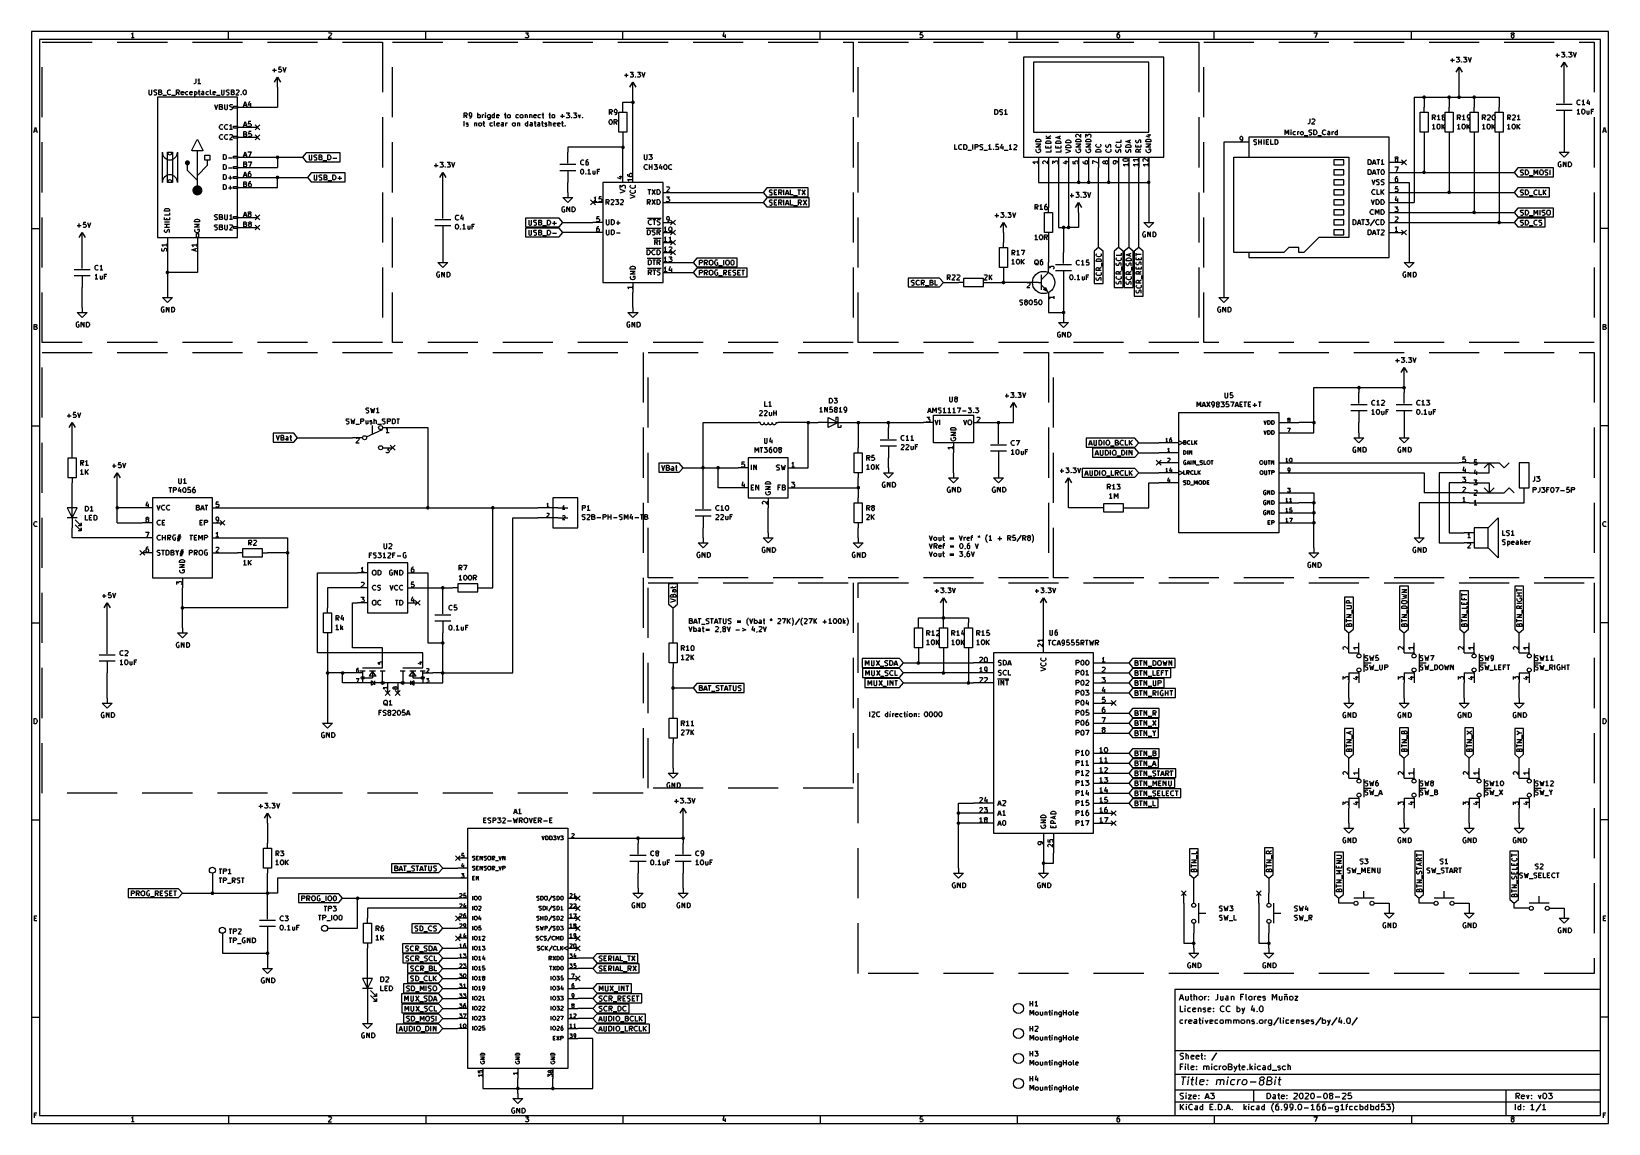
# Model space of a CAD drawing. Extents: x 0.4 to 16.1, y -11.3 to -0.4.
import ezdxf

# ---------------------------------------------------------------- set-up
doc = ezdxf.new("R2010")
doc.units = 0
doc.header["$MEASUREMENT"] = 0
doc.linetypes.add('DASHED', pattern=[0.75, 0.5, -0.25])
for name, color, linetype in [('BLUE4', 5, 'CONTINUOUS'), ('BROWN2', 54, 'CONTINUOUS'), ('CYAN2', 4, 'CONTINUOUS'), ('LYELLOW', 51, 'CONTINUOUS'), ('MAGENTA2', 6, 'CONTINUOUS'), ('MAGENTA3', 221, 'CONTINUOUS'), ('RED3', 11, 'CONTINUOUS')]:
    doc.layers.add(name, color=color, linetype=linetype)

msp = doc.modelspace()

# ---------------------------------------------------------------- linework, layer by layer
at = {"layer": 'BLUE4', "linetype": 'CONTINUOUS'}
for p, q in [((2.50952, -1.14362), (2.52619, -1.09362)), ((2.52619, -1.09362), (2.54285, -1.14362)), ((2.56905, -1.09124), (2.55714, -1.12695)), ((2.51428, -1.12933), (2.53809, -1.12933)), ((2.55714, -1.12695), (2.58809, -1.12695)), ((2.58095, -1.11028), (2.58095, -1.14362)), ((2.50952, -1.34362), (2.52619, -1.29362)), ((2.51309, -1.44362), (2.51309, -1.39362)), ((2.51309, -1.39362), (2.52976, -1.39362)), ((2.51428, -1.32933), (2.53809, -1.32933)), ((2.52619, -1.29362), (2.54285, -1.34362)), ((2.52976, -1.39362), (2.53452, -1.396)), ((2.53452, -1.41505), (2.52976, -1.41743)), ((2.53452, -1.396), (2.5369, -1.39838)), ((2.5369, -1.41267), (2.53452, -1.41505)), ((2.5369, -1.39838), (2.53928, -1.40314)), ((2.53928, -1.4079), (2.5369, -1.41267)), ((2.53928, -1.40314), (2.53928, -1.4079)), ((2.55952, -1.29362), (2.55714, -1.31743)), ((2.55714, -1.31743), (2.55952, -1.31505)), ((2.55952, -1.34124), (2.55714, -1.33885)), ((2.58333, -1.29362), (2.55952, -1.29362)), ((2.55952, -1.31505), (2.56428, -1.31267)), ((2.56428, -1.34362), (2.55952, -1.34124)), ((2.56309, -1.39362), (2.56071, -1.41743)), ((2.56071, -1.41743), (2.56309, -1.41505)), ((2.5869, -1.39362), (2.56309, -1.39362)), ((2.56309, -1.41505), (2.56785, -1.41267)), ((2.56428, -1.31267), (2.57619, -1.31267)), ((2.57619, -1.34362), (2.56428, -1.34362)), ((2.56785, -1.41267), (2.57976, -1.41267)), ((2.57619, -1.31267), (2.58095, -1.31505)), ((2.58095, -1.34124), (2.57619, -1.34362)), ((2.57976, -1.41267), (2.58452, -1.41505)), ((2.58095, -1.31505), (2.58333, -1.31743)), ((2.58333, -1.33885), (2.58095, -1.34124)), ((2.58333, -1.31743), (2.58571, -1.32219)), ((2.58571, -1.33409), (2.58333, -1.33885)), ((2.58452, -1.41505), (2.5869, -1.41743)), ((2.58571, -1.32219), (2.58571, -1.33409)), ((2.52976, -1.41743), (2.51309, -1.41743)), ((2.53214, -1.44362), (2.51309, -1.44362)), ((2.52976, -1.41743), (2.5369, -1.41981)), ((2.5369, -1.44124), (2.53214, -1.44362)), ((2.5369, -1.41981), (2.53928, -1.42219)), ((2.53928, -1.43885), (2.5369, -1.44124)), ((2.53928, -1.42219), (2.54167, -1.42695)), ((2.54167, -1.43409), (2.53928, -1.43885)), ((2.54167, -1.42695), (2.54167, -1.43409)), ((2.56309, -1.44124), (2.56071, -1.43885)), ((2.56785, -1.44362), (2.56309, -1.44124)), ((2.57976, -1.44362), (2.56785, -1.44362)), ((2.58452, -1.44124), (2.57976, -1.44362)), ((2.5869, -1.43885), (2.58452, -1.44124)), ((2.5869, -1.41743), (2.58928, -1.42219)), ((2.58928, -1.43409), (2.5869, -1.43885)), ((2.58928, -1.42219), (2.58928, -1.43409)), ((12.4631, -1.44838), (12.4607, -1.45314)), ((12.4607, -1.45314), (12.4607, -1.46505)), ((12.4607, -1.46505), (12.4631, -1.46981)), ((12.4655, -1.446), (12.4631, -1.44838)), ((12.4631, -1.46981), (12.4655, -1.47219)), ((12.4702, -1.44362), (12.4655, -1.446)), ((12.4655, -1.47219), (12.4702, -1.47457)), ((12.4655, -1.49362), (12.475, -1.49362)), ((12.4798, -1.44362), (12.4702, -1.44362)), ((12.4702, -1.47457), (12.4798, -1.47457)), ((12.475, -1.49362), (12.4798, -1.49124)), ((12.4845, -1.446), (12.4798, -1.44362)), ((12.4798, -1.47457), (12.4845, -1.47219)), ((12.4798, -1.49124), (12.4821, -1.48885)), ((12.4821, -1.48885), (12.4869, -1.48171)), ((12.4869, -1.44838), (12.4845, -1.446)), ((12.4845, -1.47219), (12.4869, -1.46981)), ((12.4893, -1.45314), (12.4869, -1.44838)), ((12.4869, -1.46981), (12.4893, -1.46505)), ((12.4869, -1.48171), (12.4893, -1.47219)), ((12.4893, -1.47219), (12.4893, -1.45314)), ((2.50952, -1.64362), (2.52619, -1.59362)), ((2.51309, -1.74362), (2.51309, -1.69362)), ((2.51309, -1.69362), (2.52976, -1.69362)), ((2.52976, -1.71743), (2.51309, -1.71743)), ((2.51428, -1.62933), (2.53809, -1.62933)), ((2.52619, -1.59362), (2.54285, -1.64362)), ((2.52976, -1.69362), (2.53452, -1.696)), ((2.53452, -1.71505), (2.52976, -1.71743)), ((2.52976, -1.71743), (2.5369, -1.71981)), ((2.53452, -1.696), (2.5369, -1.69838)), ((2.5369, -1.71267), (2.53452, -1.71505)), ((2.5369, -1.69838), (2.53928, -1.70314)), ((2.53928, -1.7079), (2.5369, -1.71267)), ((2.5369, -1.71981), (2.53928, -1.72219)), ((2.53928, -1.70314), (2.53928, -1.7079)), ((2.53928, -1.72219), (2.54167, -1.72695)), ((2.54167, -1.72695), (2.54167, -1.73409)), ((2.55476, -1.59362), (2.58809, -1.59362)), ((2.55833, -1.69362), (2.59167, -1.69362)), ((2.58809, -1.59362), (2.56667, -1.64362)), ((2.59167, -1.69362), (2.57024, -1.74362)), ((10.4436, -1.7), (10.3936, -1.7)), ((10.3936, -1.7), (10.4008, -1.70476)), ((10.4008, -1.70476), (10.4055, -1.70952)), ((10.4055, -1.70952), (10.4079, -1.71428)), ((10.4436, -1.68571), (10.4436, -1.71428)), ((10.4936, -1.69524), (10.496, -1.69047)), ((10.4936, -1.70714), (10.4936, -1.69524)), ((10.496, -1.7119), (10.4936, -1.70714)), ((10.496, -1.69047), (10.4984, -1.68809)), ((10.4984, -1.71428), (10.496, -1.7119)), ((10.4984, -1.68809), (10.5031, -1.68571)), ((10.5031, -1.68571), (10.5079, -1.68571)), ((10.5079, -1.68571), (10.515, -1.68809)), ((10.515, -1.68809), (10.5436, -1.71667)), ((10.5436, -1.71667), (10.5436, -1.68571)), ((10.5936, -1.71667), (10.5936, -1.68571)), ((10.5936, -1.68571), (10.6127, -1.70238)), ((10.6127, -1.69524), (10.615, -1.69047)), ((10.6127, -1.70238), (10.6127, -1.69524)), ((10.615, -1.69047), (10.6174, -1.68809)), ((10.6174, -1.68809), (10.6222, -1.68571)), ((10.6222, -1.68571), (10.6341, -1.68571)), ((10.6341, -1.68571), (10.6389, -1.68809)), ((10.6389, -1.68809), (10.6412, -1.69047)), ((10.6412, -1.71428), (10.6389, -1.71667)), ((10.6412, -1.69047), (10.6436, -1.69524)), ((10.6436, -1.70952), (10.6412, -1.71428)), ((10.6436, -1.69524), (10.6436, -1.70952)), ((10.6912, -1.70238), (10.7269, -1.71428)), ((10.7103, -1.69047), (10.7436, -1.69047)), ((10.7269, -1.71428), (10.7269, -1.68333)), ((10.7936, -1.68809), (10.7936, -1.7119)), ((10.7936, -1.7119), (10.8174, -1.71428)), ((10.8127, -1.69524), (10.815, -1.69047)), ((10.8127, -1.70714), (10.8127, -1.69524)), ((10.815, -1.7119), (10.8127, -1.70714)), ((10.815, -1.69047), (10.8174, -1.68809)), ((10.8174, -1.71428), (10.815, -1.7119)), ((10.8174, -1.68809), (10.8222, -1.68571)), ((10.8222, -1.68571), (10.8341, -1.68571)), ((10.8341, -1.68571), (10.8389, -1.68809)), ((10.8389, -1.68809), (10.8412, -1.69047)), ((10.8412, -1.7119), (10.8389, -1.71428)), ((10.8412, -1.69047), (10.8436, -1.69524)), ((10.8436, -1.70714), (10.8412, -1.7119)), ((10.8436, -1.69524), (10.8436, -1.70714)), ((10.8936, -1.69047), (10.8936, -1.7)), ((10.8936, -1.7), (10.896, -1.70476)), ((10.896, -1.70476), (10.8984, -1.70714)), ((10.8984, -1.70714), (10.9055, -1.7119)), ((10.9055, -1.7119), (10.915, -1.71428)), ((10.915, -1.69047), (10.9127, -1.69524)), ((10.9127, -1.69524), (10.9127, -1.70476)), ((10.9127, -1.70476), (10.915, -1.70952)), ((10.9174, -1.68809), (10.915, -1.69047)), ((10.915, -1.70952), (10.9174, -1.7119)), ((10.915, -1.71428), (10.9341, -1.71428)), ((10.9222, -1.68571), (10.9174, -1.68809)), ((10.9174, -1.7119), (10.9222, -1.71428)), ((10.9341, -1.68571), (10.9222, -1.68571)), ((10.9389, -1.68809), (10.9341, -1.68571)), ((10.9341, -1.71428), (10.9389, -1.7119)), ((10.9412, -1.69047), (10.9389, -1.68809)), ((10.9389, -1.7119), (10.9412, -1.70952)), ((10.9436, -1.69524), (10.9412, -1.69047)), ((10.9412, -1.70952), (10.9436, -1.70476)), ((10.9436, -1.70476), (10.9436, -1.69524)), ((10.9936, -1.71667), (10.9936, -1.68333)), ((10.9936, -1.68333), (11.0436, -1.70476)), ((11.0936, -1.69524), (11.096, -1.69047)), ((11.0936, -1.70476), (11.0936, -1.69524)), ((11.096, -1.70952), (11.0936, -1.70476)), ((11.096, -1.69047), (11.0984, -1.68809)), ((11.0984, -1.7119), (11.096, -1.70952)), ((11.0984, -1.68809), (11.1031, -1.68571)), ((11.1031, -1.71428), (11.0984, -1.7119)), ((11.1031, -1.68571), (11.1055, -1.68571)), ((11.1055, -1.71428), (11.1031, -1.71428)), ((11.1055, -1.68571), (11.1103, -1.68809)), ((11.1103, -1.7119), (11.1055, -1.71428)), ((11.1103, -1.68809), (11.1127, -1.69047)), ((11.1127, -1.70952), (11.1103, -1.7119)), ((11.1127, -1.69047), (11.115, -1.69524)), ((11.115, -1.70476), (11.1127, -1.70952)), ((11.1174, -1.69047), (11.115, -1.69524)), ((11.115, -1.69524), (11.115, -1.70476)), ((11.115, -1.70476), (11.1174, -1.70952)), ((11.1198, -1.68809), (11.1174, -1.69047)), ((11.1174, -1.70952), (11.1198, -1.7119)), ((11.1246, -1.68571), (11.1198, -1.68809)), ((11.1198, -1.7119), (11.1246, -1.71428)), ((11.1341, -1.68571), (11.1246, -1.68571)), ((11.1246, -1.71428), (11.1341, -1.71428)), ((11.1389, -1.68809), (11.1341, -1.68571)), ((11.1341, -1.71428), (11.1389, -1.7119)), ((11.1412, -1.69047), (11.1389, -1.68809)), ((11.1389, -1.7119), (11.1412, -1.70952)), ((11.1436, -1.69524), (11.1412, -1.69047)), ((11.1412, -1.70952), (11.1436, -1.70476)), ((11.1436, -1.70476), (11.1436, -1.69524)), ((11.196, -1.69047), (11.1936, -1.69524)), ((11.1936, -1.69524), (11.1936, -1.70476)), ((11.1936, -1.70476), (11.196, -1.70952)), ((11.1984, -1.68809), (11.196, -1.69047)), ((11.196, -1.70952), (11.1984, -1.7119)), ((11.2031, -1.68571), (11.1984, -1.68809)), ((11.1984, -1.7119), (11.2031, -1.71428)), ((11.2222, -1.68571), (11.2031, -1.68571)), ((11.2031, -1.71428), (11.215, -1.71428)), ((11.2198, -1.68809), (11.215, -1.68571)), ((11.215, -1.71428), (11.2198, -1.7119)), ((11.2222, -1.69047), (11.2198, -1.68809)), ((11.2198, -1.7119), (11.2222, -1.70952)), ((11.2317, -1.68809), (11.2222, -1.68571)), ((11.2246, -1.69524), (11.2222, -1.69047)), ((11.2222, -1.70952), (11.2246, -1.70476)), ((11.2246, -1.70476), (11.2246, -1.69524)), ((11.2389, -1.69285), (11.2317, -1.68809)), ((11.2412, -1.69524), (11.2389, -1.69285)), ((11.2436, -1.7), (11.2412, -1.69524)), ((11.2436, -1.70952), (11.2436, -1.7)), ((11.2936, -1.67381), (11.296, -1.66905)), ((11.2936, -1.67857), (11.2936, -1.67381)), ((11.296, -1.68333), (11.2936, -1.67857)), ((11.3436, -1.72381), (11.2936, -1.72381)), ((11.2936, -1.72381), (11.3008, -1.72857)), ((11.296, -1.66905), (11.2984, -1.66667)), ((11.2984, -1.68571), (11.296, -1.68333)), ((11.2984, -1.66667), (11.3031, -1.66428)), ((11.3031, -1.68809), (11.2984, -1.68571)), ((11.3008, -1.72857), (11.3055, -1.73333)), ((11.3031, -1.66428), (11.3127, -1.6619)), ((11.3127, -1.69047), (11.3031, -1.68809)), ((11.3127, -1.6619), (11.3246, -1.6619)), ((11.3246, -1.69047), (11.3127, -1.69047)), ((11.3246, -1.6619), (11.3341, -1.66428)), ((11.3341, -1.68809), (11.3246, -1.69047)), ((11.3341, -1.66428), (11.3389, -1.66667)), ((11.3389, -1.68571), (11.3341, -1.68809)), ((11.3389, -1.66667), (11.3412, -1.66905)), ((11.3412, -1.68333), (11.3389, -1.68571)), ((11.3412, -1.66905), (11.3436, -1.67381)), ((11.3436, -1.67857), (11.3412, -1.68333)), ((11.3436, -1.67381), (11.3436, -1.67857)), ((11.3436, -1.70952), (11.3436, -1.73809)), ((11.4436, -1.67619), (11.3936, -1.67619)), ((11.3936, -1.67619), (11.4008, -1.68095)), ((11.4436, -1.72381), (11.3936, -1.72381)), ((11.3936, -1.72381), (11.4008, -1.72857)), ((11.4008, -1.68095), (11.4055, -1.68571)), ((11.4008, -1.72857), (11.4055, -1.73333)), ((11.4055, -1.68571), (11.4079, -1.69047)), ((11.4436, -1.6619), (11.4436, -1.69047)), ((11.4436, -1.70952), (11.4436, -1.73809)), ((11.4936, -1.67143), (11.496, -1.66667)), ((11.4936, -1.68333), (11.4936, -1.67143)), ((11.496, -1.68809), (11.4936, -1.68333)), ((11.5436, -1.72381), (11.4936, -1.72381)), ((11.4936, -1.72381), (11.5008, -1.72857)), ((11.496, -1.66667), (11.4984, -1.66428)), ((11.4984, -1.69047), (11.496, -1.68809)), ((11.4984, -1.66428), (11.5031, -1.6619)), ((11.5008, -1.72857), (11.5055, -1.73333)), ((11.5031, -1.6619), (11.5079, -1.6619)), ((11.5079, -1.6619), (11.515, -1.66428)), ((11.515, -1.66428), (11.5436, -1.69285)), ((11.5436, -1.69285), (11.5436, -1.6619)), ((11.5436, -1.70952), (11.5436, -1.73809)), ((14.0107, -1.65314), (14.0131, -1.64838)), ((14.0107, -1.65552), (14.0107, -1.65314)), ((14.0131, -1.66028), (14.0107, -1.65552)), ((14.0131, -1.66981), (14.0107, -1.67457)), ((14.0107, -1.67457), (14.0107, -1.68409)), ((14.0107, -1.68409), (14.0131, -1.68885)), ((14.0131, -1.64838), (14.0155, -1.646)), ((14.0155, -1.66267), (14.0131, -1.66028)), ((14.0155, -1.66743), (14.0131, -1.66981)), ((14.0131, -1.68885), (14.0155, -1.69124)), ((14.0155, -1.646), (14.0202, -1.64362)), ((14.0202, -1.66505), (14.0155, -1.66267)), ((14.0202, -1.66505), (14.0155, -1.66743)), ((14.0155, -1.69124), (14.0202, -1.69362)), ((14.0202, -1.64362), (14.0298, -1.64362)), ((14.0298, -1.66505), (14.0202, -1.66505)), ((14.0202, -1.69362), (14.0298, -1.69362)), ((14.0298, -1.64362), (14.0345, -1.646)), ((14.0345, -1.66267), (14.0298, -1.66505)), ((14.0345, -1.66743), (14.0298, -1.66505)), ((14.0298, -1.69362), (14.0345, -1.69124)), ((14.0345, -1.646), (14.0369, -1.64838)), ((14.0369, -1.66028), (14.0345, -1.66267)), ((14.0369, -1.66981), (14.0345, -1.66743)), ((14.0345, -1.69124), (14.0369, -1.68885)), ((14.0369, -1.64838), (14.0393, -1.65314)), ((14.0393, -1.65552), (14.0369, -1.66028)), ((14.0393, -1.67457), (14.0369, -1.66981)), ((14.0369, -1.68885), (14.0393, -1.68409)), ((14.0393, -1.65314), (14.0393, -1.65552)), ((14.0393, -1.68409), (14.0393, -1.67457)), ((2.50952, -1.84362), (2.52619, -1.79362)), ((2.53214, -1.74362), (2.51309, -1.74362)), ((2.51428, -1.82933), (2.53809, -1.82933)), ((2.52619, -1.79362), (2.54285, -1.84362)), ((2.5369, -1.74124), (2.53214, -1.74362)), ((2.53928, -1.73885), (2.5369, -1.74124)), ((2.54167, -1.73409), (2.53928, -1.73885)), ((2.55952, -1.80552), (2.55714, -1.81505)), ((2.55714, -1.81505), (2.55714, -1.83409)), ((2.55952, -1.81743), (2.55714, -1.82219)), ((2.55714, -1.83409), (2.55952, -1.83885)), ((2.56428, -1.79838), (2.55952, -1.80552)), ((2.5619, -1.81505), (2.55952, -1.81743)), ((2.55952, -1.83885), (2.5619, -1.84124)), ((2.56667, -1.81267), (2.5619, -1.81505)), ((2.5619, -1.84124), (2.56667, -1.84362)), ((2.56667, -1.796), (2.56428, -1.79838)), ((2.57143, -1.79362), (2.56667, -1.796)), ((2.57619, -1.81267), (2.56667, -1.81267)), ((2.56667, -1.84362), (2.57619, -1.84362)), ((2.58095, -1.79362), (2.57143, -1.79362)), ((2.58095, -1.81505), (2.57619, -1.81267)), ((2.57619, -1.84362), (2.58095, -1.84124)), ((2.58333, -1.81743), (2.58095, -1.81505)), ((2.58095, -1.84124), (2.58333, -1.83885)), ((2.58571, -1.82219), (2.58333, -1.81743)), ((2.58333, -1.83885), (2.58571, -1.83409)), ((2.58571, -1.83409), (2.58571, -1.82219)), ((6.24124, -1.85238), (6.27695, -1.86428)), ((6.26028, -1.84047), (6.29362, -1.84047)), ((6.27695, -1.86428), (6.27695, -1.83333)), ((6.34362, -1.81667), (6.34362, -1.82619)), ((6.34362, -1.82619), (6.346, -1.83095)), ((6.39362, -1.87381), (6.34362, -1.87381)), ((6.34362, -1.87381), (6.35076, -1.87857)), ((6.346, -1.83095), (6.34838, -1.83333)), ((6.34838, -1.83333), (6.35552, -1.83809)), ((6.35076, -1.87857), (6.35552, -1.88333)), ((6.35552, -1.83809), (6.36505, -1.84047)), ((6.35552, -1.88333), (6.3579, -1.88809)), ((6.36505, -1.81667), (6.36267, -1.82143)), ((6.36267, -1.82143), (6.36267, -1.83095)), ((6.36267, -1.83095), (6.36505, -1.83571)), ((6.36743, -1.81428), (6.36505, -1.81667)), ((6.36505, -1.83571), (6.36743, -1.83809)), ((6.36505, -1.84047), (6.38409, -1.84047)), ((6.37219, -1.8119), (6.36743, -1.81428)), ((6.36743, -1.83809), (6.37219, -1.84047)), ((6.38409, -1.8119), (6.37219, -1.8119)), ((6.38885, -1.81428), (6.38409, -1.8119)), ((6.38409, -1.84047), (6.38885, -1.83809)), ((6.39124, -1.81667), (6.38885, -1.81428)), ((6.38885, -1.83809), (6.39124, -1.83571)), ((6.39362, -1.82143), (6.39124, -1.81667)), ((6.39124, -1.83571), (6.39362, -1.83095)), ((6.39362, -1.83095), (6.39362, -1.82143)), ((6.39362, -1.85952), (6.39362, -1.88809)), ((11.3055, -1.73333), (11.3079, -1.73809)), ((11.4055, -1.73333), (11.4079, -1.73809)), ((11.5055, -1.73333), (11.5079, -1.73809)), ((14.0083, -1.74362), (14.0417, -1.74362)), ((14.0131, -1.85552), (14.0107, -1.86505)), ((14.0107, -1.86505), (14.0107, -1.88409)), ((14.0131, -1.86743), (14.0107, -1.87219)), ((14.0107, -1.88409), (14.0131, -1.88885)), ((14.0179, -1.84838), (14.0131, -1.85552)), ((14.0155, -1.86505), (14.0131, -1.86743)), ((14.0131, -1.88885), (14.0155, -1.89124)), ((14.0202, -1.86267), (14.0155, -1.86505)), ((14.0202, -1.846), (14.0179, -1.84838)), ((14.0417, -1.74362), (14.0202, -1.79362)), ((14.025, -1.84362), (14.0202, -1.846)), ((14.0298, -1.86267), (14.0202, -1.86267)), ((14.0345, -1.84362), (14.025, -1.84362)), ((14.0345, -1.86505), (14.0298, -1.86267)), ((14.0369, -1.86743), (14.0345, -1.86505)), ((14.0345, -1.89124), (14.0369, -1.88885)), ((14.0393, -1.87219), (14.0369, -1.86743)), ((14.0369, -1.88885), (14.0393, -1.88409)), ((14.0393, -1.88409), (14.0393, -1.87219)), ((2.51309, -1.94362), (2.51309, -1.89362)), ((2.51309, -1.89362), (2.52976, -1.89362)), ((2.52976, -1.91743), (2.51309, -1.91743)), ((2.53214, -1.94362), (2.51309, -1.94362)), ((2.52976, -1.89362), (2.53452, -1.896)), ((2.53452, -1.91505), (2.52976, -1.91743)), ((2.52976, -1.91743), (2.5369, -1.91981)), ((2.5369, -1.94124), (2.53214, -1.94362)), ((2.53452, -1.896), (2.5369, -1.89838)), ((2.5369, -1.91267), (2.53452, -1.91505)), ((2.5369, -1.89838), (2.53928, -1.90314)), ((2.53928, -1.9079), (2.5369, -1.91267)), ((2.5369, -1.91981), (2.53928, -1.92219)), ((2.53928, -1.93885), (2.5369, -1.94124)), ((2.53928, -1.90314), (2.53928, -1.9079)), ((2.53928, -1.92219), (2.54167, -1.92695)), ((2.54167, -1.93409), (2.53928, -1.93885)), ((2.54167, -1.92695), (2.54167, -1.93409)), ((2.56309, -1.90552), (2.56071, -1.91505)), ((2.56071, -1.91505), (2.56071, -1.93409)), ((2.56309, -1.91743), (2.56071, -1.92219)), ((2.56071, -1.93409), (2.56309, -1.93885)), ((2.56785, -1.89838), (2.56309, -1.90552)), ((2.56547, -1.91505), (2.56309, -1.91743)), ((2.56309, -1.93885), (2.56547, -1.94124)), ((2.57024, -1.91267), (2.56547, -1.91505)), ((2.56547, -1.94124), (2.57024, -1.94362)), ((2.57024, -1.896), (2.56785, -1.89838)), ((2.575, -1.89362), (2.57024, -1.896)), ((2.57976, -1.91267), (2.57024, -1.91267)), ((2.57024, -1.94362), (2.57976, -1.94362)), ((2.58452, -1.89362), (2.575, -1.89362)), ((2.58452, -1.91505), (2.57976, -1.91267)), ((2.57976, -1.94362), (2.58452, -1.94124)), ((2.5869, -1.91743), (2.58452, -1.91505)), ((2.58452, -1.94124), (2.5869, -1.93885)), ((2.58928, -1.92219), (2.5869, -1.91743)), ((2.5869, -1.93885), (2.58928, -1.93409)), ((2.58928, -1.93409), (2.58928, -1.92219)), ((6.02619, -2.04362), (6.02143, -2.05076)), ((6.02619, -2.09362), (6.02619, -2.04362)), ((6.0619, -2.04362), (6.05952, -2.06743)), ((6.08571, -2.04362), (6.0619, -2.04362)), ((6.7619, -1.96505), (6.73333, -1.99362)), ((6.73333, -1.99362), (6.76428, -1.99362)), ((6.73333, -2.04362), (6.76428, -2.04362)), ((6.73571, -1.94838), (6.73809, -1.946)), ((6.73809, -1.946), (6.74285, -1.94362)), ((6.74285, -1.94362), (6.75476, -1.94362)), ((6.76428, -2.04362), (6.74762, -2.06267)), ((6.75476, -1.94362), (6.75952, -1.946)), ((6.75952, -1.946), (6.7619, -1.94838)), ((6.7619, -1.94838), (6.76428, -1.95314)), ((6.76428, -1.9579), (6.7619, -1.96505)), ((6.76428, -1.95314), (6.76428, -1.9579)), ((14.0131, -1.94362), (14.0107, -1.96743)), ((14.0107, -1.96743), (14.0131, -1.96505)), ((14.0131, -1.99124), (14.0107, -1.98885)), ((14.0226, -2.04124), (14.0107, -2.07695)), ((14.0369, -1.94362), (14.0131, -1.94362)), ((14.0131, -1.96505), (14.0179, -1.96267)), ((14.0179, -1.99362), (14.0131, -1.99124)), ((14.0155, -1.89124), (14.0202, -1.89362)), ((14.0179, -1.96267), (14.0298, -1.96267)), ((14.0298, -1.99362), (14.0179, -1.99362)), ((14.0202, -1.89362), (14.0298, -1.89362)), ((14.0298, -1.89362), (14.0345, -1.89124)), ((14.0298, -1.96267), (14.0345, -1.96505)), ((14.0345, -1.99124), (14.0298, -1.99362)), ((14.0345, -1.96505), (14.0369, -1.96743)), ((14.0369, -1.98885), (14.0345, -1.99124)), ((14.0369, -1.96743), (14.0393, -1.97219)), ((14.0393, -1.98409), (14.0369, -1.98885)), ((14.0393, -1.97219), (14.0393, -1.98409)), ((2.50952, -2.24362), (2.52619, -2.19362)), ((2.52619, -2.19362), (2.54285, -2.24362)), ((2.55714, -2.20314), (2.55952, -2.19838)), ((2.55714, -2.20552), (2.55714, -2.20314)), ((2.55952, -2.19838), (2.5619, -2.196)), ((2.5619, -2.196), (2.56667, -2.19362)), ((2.56667, -2.19362), (2.57619, -2.19362)), ((2.57619, -2.19362), (2.58095, -2.196)), ((2.58095, -2.196), (2.58333, -2.19838)), ((2.58333, -2.19838), (2.58571, -2.20314)), ((2.58571, -2.20314), (2.58571, -2.20552)), ((6.01667, -2.05552), (6.0119, -2.0579)), ((6.04047, -2.09362), (6.0119, -2.09362)), ((6.02143, -2.05076), (6.01667, -2.05552)), ((6.05952, -2.06743), (6.0619, -2.06505)), ((6.0619, -2.09124), (6.05952, -2.08885)), ((6.0619, -2.06505), (6.06667, -2.06267)), ((6.06667, -2.09362), (6.0619, -2.09124)), ((6.06667, -2.06267), (6.07857, -2.06267)), ((6.07857, -2.09362), (6.06667, -2.09362)), ((6.07857, -2.06267), (6.08333, -2.06505)), ((6.08333, -2.09124), (6.07857, -2.09362)), ((6.08333, -2.06505), (6.08571, -2.06743)), ((6.08571, -2.08885), (6.08333, -2.09124)), ((6.08571, -2.06743), (6.08809, -2.07219)), ((6.08809, -2.08409), (6.08571, -2.08885)), ((6.08809, -2.07219), (6.08809, -2.08409)), ((6.73571, -2.09124), (6.73333, -2.08885)), ((6.74047, -2.09362), (6.73571, -2.09124)), ((6.75476, -2.09362), (6.74047, -2.09362)), ((6.74762, -2.06267), (6.75476, -2.06267)), ((6.75476, -2.06267), (6.75952, -2.06505)), ((6.75952, -2.09124), (6.75476, -2.09362)), ((6.75952, -2.06505), (6.7619, -2.06743)), ((6.7619, -2.08885), (6.75952, -2.09124)), ((6.7619, -2.06743), (6.76428, -2.07219)), ((6.76428, -2.08409), (6.7619, -2.08885)), ((6.76428, -2.07219), (6.76428, -2.08409)), ((14.0083, -2.14362), (14.0393, -2.14362)), ((14.0107, -2.19124), (14.0083, -2.18885)), ((14.0107, -2.07695), (14.0417, -2.07695)), ((14.0155, -2.19362), (14.0107, -2.19124)), ((14.0298, -2.19362), (14.0155, -2.19362)), ((14.0393, -2.14362), (14.0226, -2.16267)), ((14.0226, -2.16267), (14.0298, -2.16267)), ((14.0298, -2.16267), (14.0345, -2.16505)), ((14.0345, -2.19124), (14.0298, -2.19362)), ((14.0345, -2.06028), (14.0345, -2.09362)), ((14.0345, -2.16505), (14.0369, -2.16743)), ((14.0369, -2.18885), (14.0345, -2.19124)), ((14.0369, -2.16743), (14.0393, -2.17219)), ((14.0393, -2.18409), (14.0369, -2.18885)), ((14.0393, -2.17219), (14.0393, -2.18409)), ((2.51309, -2.34362), (2.51309, -2.29362)), ((2.51309, -2.29362), (2.52976, -2.29362)), ((2.52976, -2.31743), (2.51309, -2.31743)), ((2.53214, -2.34362), (2.51309, -2.34362)), ((2.51428, -2.22933), (2.53809, -2.22933)), ((2.52976, -2.29362), (2.53452, -2.296)), ((2.53452, -2.31505), (2.52976, -2.31743)), ((2.52976, -2.31743), (2.5369, -2.31981)), ((2.5369, -2.34124), (2.53214, -2.34362)), ((2.53452, -2.296), (2.5369, -2.29838)), ((2.5369, -2.31267), (2.53452, -2.31505)), ((2.5369, -2.29838), (2.53928, -2.30314)), ((2.53928, -2.3079), (2.5369, -2.31267)), ((2.5369, -2.31981), (2.53928, -2.32219)), ((2.53928, -2.33885), (2.5369, -2.34124)), ((2.53928, -2.30314), (2.53928, -2.3079)), ((2.53928, -2.32219), (2.54167, -2.32695)), ((2.54167, -2.33409), (2.53928, -2.33885)), ((2.54167, -2.32695), (2.54167, -2.33409)), ((2.55952, -2.21028), (2.55714, -2.20552)), ((2.55952, -2.21981), (2.55714, -2.22457)), ((2.55714, -2.22457), (2.55714, -2.23409)), ((2.55714, -2.23409), (2.55952, -2.23885)), ((2.5619, -2.21267), (2.55952, -2.21028)), ((2.5619, -2.21743), (2.55952, -2.21981)), ((2.55952, -2.23885), (2.5619, -2.24124)), ((2.56071, -2.30314), (2.56309, -2.29838)), ((2.56071, -2.30552), (2.56071, -2.30314)), ((2.56309, -2.31028), (2.56071, -2.30552)), ((2.56309, -2.31981), (2.56071, -2.32457)), ((2.56071, -2.32457), (2.56071, -2.33409)), ((2.56071, -2.33409), (2.56309, -2.33885)), ((2.56667, -2.21505), (2.5619, -2.21267)), ((2.56667, -2.21505), (2.5619, -2.21743)), ((2.5619, -2.24124), (2.56667, -2.24362)), ((2.56309, -2.29838), (2.56547, -2.296)), ((2.56547, -2.31267), (2.56309, -2.31028)), ((2.56547, -2.31743), (2.56309, -2.31981)), ((2.56309, -2.33885), (2.56547, -2.34124)), ((2.56547, -2.296), (2.57024, -2.29362)), ((2.57024, -2.31505), (2.56547, -2.31267)), ((2.57024, -2.31505), (2.56547, -2.31743)), ((2.56547, -2.34124), (2.57024, -2.34362)), ((2.57619, -2.21505), (2.56667, -2.21505)), ((2.56667, -2.24362), (2.57619, -2.24362)), ((2.57024, -2.29362), (2.57976, -2.29362)), ((2.57976, -2.31505), (2.57024, -2.31505)), ((2.57024, -2.34362), (2.57976, -2.34362)), ((2.58095, -2.21267), (2.57619, -2.21505)), ((2.58095, -2.21743), (2.57619, -2.21505)), ((2.57619, -2.24362), (2.58095, -2.24124)), ((2.57976, -2.29362), (2.58452, -2.296)), ((2.58452, -2.31267), (2.57976, -2.31505)), ((2.58452, -2.31743), (2.57976, -2.31505)), ((2.57976, -2.34362), (2.58452, -2.34124)), ((2.58333, -2.21028), (2.58095, -2.21267)), ((2.58333, -2.21981), (2.58095, -2.21743)), ((2.58095, -2.24124), (2.58333, -2.23885)), ((2.58571, -2.20552), (2.58333, -2.21028)), ((2.58571, -2.22457), (2.58333, -2.21981)), ((2.58333, -2.23885), (2.58571, -2.23409)), ((2.58452, -2.296), (2.5869, -2.29838)), ((2.5869, -2.31028), (2.58452, -2.31267)), ((2.5869, -2.31981), (2.58452, -2.31743)), ((2.58452, -2.34124), (2.5869, -2.33885)), ((2.58571, -2.23409), (2.58571, -2.22457)), ((2.5869, -2.29838), (2.58928, -2.30314)), ((2.58928, -2.30552), (2.5869, -2.31028)), ((2.58928, -2.32457), (2.5869, -2.31981)), ((2.5869, -2.33885), (2.58928, -2.33409)), ((2.58928, -2.30314), (2.58928, -2.30552)), ((2.58928, -2.33409), (2.58928, -2.32457)), ((6.03809, -2.24362), (6.03571, -2.26743)), ((6.03571, -2.26743), (6.03809, -2.26505)), ((6.03809, -2.29124), (6.03571, -2.28885)), ((6.03809, -2.35552), (6.03571, -2.36505)), ((6.0619, -2.24362), (6.03809, -2.24362)), ((6.03809, -2.26505), (6.04285, -2.26267)), ((6.04285, -2.29362), (6.03809, -2.29124)), ((6.04285, -2.34838), (6.03809, -2.35552)), ((6.04285, -2.26267), (6.05476, -2.26267)), ((6.05476, -2.29362), (6.04285, -2.29362)), ((6.04524, -2.346), (6.04285, -2.34838)), ((6.05, -2.34362), (6.04524, -2.346)), ((6.05952, -2.34362), (6.05, -2.34362)), ((6.05476, -2.26267), (6.05952, -2.26505)), ((6.05952, -2.29124), (6.05476, -2.29362)), ((6.05952, -2.26505), (6.0619, -2.26743)), ((6.0619, -2.28885), (6.05952, -2.29124)), ((6.0619, -2.26743), (6.06428, -2.27219)), ((6.06428, -2.28409), (6.0619, -2.28885)), ((6.06428, -2.27219), (6.06428, -2.28409)), ((6.71667, -2.35552), (6.7119, -2.3579)), ((6.72143, -2.35076), (6.71667, -2.35552)), ((6.72619, -2.34362), (6.72143, -2.35076)), ((6.72619, -2.39362), (6.72619, -2.34362)), ((6.73809, -2.24838), (6.73571, -2.25314)), ((6.73571, -2.25314), (6.73571, -2.26505)), ((6.73571, -2.26505), (6.73809, -2.26981)), ((6.74047, -2.246), (6.73809, -2.24838)), ((6.73809, -2.26981), (6.74047, -2.27219)), ((6.74524, -2.24362), (6.74047, -2.246)), ((6.74047, -2.27219), (6.74524, -2.27457)), ((6.74047, -2.29362), (6.75, -2.29362)), ((6.75476, -2.24362), (6.74524, -2.24362)), ((6.74524, -2.27457), (6.75476, -2.27457)), ((6.75, -2.29362), (6.75476, -2.29124)), ((6.75952, -2.246), (6.75476, -2.24362)), ((6.75476, -2.27457), (6.75952, -2.27219)), ((6.75476, -2.29124), (6.75714, -2.28885)), ((6.75714, -2.28885), (6.7619, -2.28171)), ((6.7619, -2.24838), (6.75952, -2.246)), ((6.75952, -2.27219), (6.7619, -2.26981)), ((6.75952, -2.36267), (6.7619, -2.35314)), ((6.76428, -2.25314), (6.7619, -2.24838)), ((6.7619, -2.26981), (6.76428, -2.26505)), ((6.7619, -2.28171), (6.76428, -2.27219)), ((6.7619, -2.35314), (6.76428, -2.34838)), ((6.76428, -2.27219), (6.76428, -2.25314)), ((6.76428, -2.34838), (6.76667, -2.346)), ((6.76667, -2.346), (6.77143, -2.34362)), ((6.77143, -2.34362), (6.77619, -2.34362)), ((6.77619, -2.34362), (6.78095, -2.346)), ((6.78095, -2.346), (6.78333, -2.34838)), ((6.78333, -2.34838), (6.78571, -2.35314)), ((6.78571, -2.35314), (6.78809, -2.36267)), ((14.0369, -2.26505), (14.0083, -2.29362)), ((14.0083, -2.29362), (14.0393, -2.29362)), ((14.0107, -2.24838), (14.0131, -2.246)), ((14.0155, -2.35552), (14.0107, -2.3579)), ((14.0131, -2.246), (14.0179, -2.24362)), ((14.0202, -2.35076), (14.0155, -2.35552)), ((14.0179, -2.24362), (14.0298, -2.24362)), ((14.025, -2.34362), (14.0202, -2.35076)), ((14.025, -2.39362), (14.025, -2.34362)), ((14.0298, -2.24362), (14.0345, -2.246)), ((14.0345, -2.246), (14.0369, -2.24838)), ((14.0369, -2.24838), (14.0393, -2.25314)), ((14.0393, -2.2579), (14.0369, -2.26505)), ((14.0393, -2.25314), (14.0393, -2.2579)), ((1.74362, -2.5119), (1.74362, -2.54047)), ((2.04362, -2.51428), (2.04362, -2.54285)), ((6.03571, -2.36505), (6.03571, -2.38409)), ((6.03809, -2.36743), (6.03571, -2.37219)), ((6.03571, -2.38409), (6.03809, -2.38885)), ((6.04047, -2.36505), (6.03809, -2.36743)), ((6.03809, -2.38885), (6.04047, -2.39124)), ((6.04524, -2.36267), (6.04047, -2.36505)), ((6.04047, -2.39124), (6.04524, -2.39362)), ((6.05476, -2.36267), (6.04524, -2.36267)), ((6.04524, -2.39362), (6.05476, -2.39362)), ((6.05952, -2.36505), (6.05476, -2.36267)), ((6.05476, -2.39362), (6.05952, -2.39124)), ((6.0619, -2.36743), (6.05952, -2.36505)), ((6.05952, -2.39124), (6.0619, -2.38885)), ((6.06428, -2.37219), (6.0619, -2.36743)), ((6.0619, -2.38885), (6.06428, -2.38409)), ((6.06428, -2.38409), (6.06428, -2.37219)), ((6.74047, -2.39362), (6.7119, -2.39362)), ((6.71667, -2.45552), (6.7119, -2.4579)), ((6.74047, -2.49362), (6.7119, -2.49362)), ((6.72143, -2.45076), (6.71667, -2.45552)), ((6.72619, -2.44362), (6.72143, -2.45076)), ((6.72619, -2.49362), (6.72619, -2.44362)), ((6.75952, -2.37457), (6.75952, -2.36267)), ((6.7619, -2.38409), (6.75952, -2.37457)), ((6.76428, -2.45552), (6.75952, -2.4579)), ((6.78809, -2.49362), (6.75952, -2.49362)), ((6.76428, -2.38885), (6.7619, -2.38409)), ((6.76667, -2.39124), (6.76428, -2.38885)), ((6.76905, -2.45076), (6.76428, -2.45552)), ((6.77143, -2.39362), (6.76667, -2.39124)), ((6.77381, -2.44362), (6.76905, -2.45076)), ((6.77619, -2.39362), (6.77143, -2.39362)), ((6.77381, -2.49362), (6.77381, -2.44362)), ((6.78095, -2.39124), (6.77619, -2.39362)), ((6.78333, -2.38885), (6.78095, -2.39124)), ((6.78571, -2.38409), (6.78333, -2.38885)), ((6.78809, -2.37457), (6.78571, -2.38409)), ((6.78809, -2.36267), (6.78809, -2.37457)), ((14.0393, -2.39362), (14.0107, -2.39362)), ((1.74362, -2.52619), (1.69362, -2.52619)), ((1.69362, -2.52619), (1.70076, -2.53095)), ((1.69362, -2.56667), (1.696, -2.55952)), ((1.69362, -2.57857), (1.69362, -2.56667)), ((1.696, -2.58333), (1.69362, -2.57857)), ((1.69838, -2.58571), (1.696, -2.58333)), ((1.70314, -2.58809), (1.69838, -2.58571)), ((1.70076, -2.53095), (1.70552, -2.53571)), ((1.7079, -2.58809), (1.70314, -2.58809)), ((1.70552, -2.53571), (1.7079, -2.54047)), ((1.71267, -2.58571), (1.7079, -2.58809)), ((1.71505, -2.58333), (1.71267, -2.58571)), ((1.71743, -2.57857), (1.71505, -2.58333)), ((1.71981, -2.56905), (1.71743, -2.57857)), ((1.72219, -2.56428), (1.71981, -2.56905)), ((1.72457, -2.5619), (1.72219, -2.56428)), ((1.72933, -2.55952), (1.72457, -2.5619)), ((1.73409, -2.55952), (1.72933, -2.55952)), ((1.73885, -2.5619), (1.73409, -2.55952)), ((1.74124, -2.56428), (1.73885, -2.5619)), ((1.74362, -2.56905), (1.74124, -2.56428)), ((1.74124, -2.58809), (1.74362, -2.58095)), ((1.74362, -2.58095), (1.74362, -2.56905)), ((2.04362, -2.52857), (1.99362, -2.52857)), ((1.99362, -2.52857), (2.00076, -2.53333)), ((1.99362, -2.57381), (2.04362, -2.55714)), ((2.04362, -2.59047), (1.99362, -2.57381)), ((2.00076, -2.53333), (2.00552, -2.53809)), ((2.00552, -2.53809), (2.0079, -2.54285)), ((2.02933, -2.58571), (2.02933, -2.5619)), ((6.71667, -2.55552), (6.7119, -2.5579)), ((6.74047, -2.59362), (6.7119, -2.59362)), ((6.71667, -2.65552), (6.7119, -2.6579)), ((6.72143, -2.55076), (6.71667, -2.55552)), ((6.72143, -2.65076), (6.71667, -2.65552)), ((6.72619, -2.54362), (6.72143, -2.55076)), ((6.72619, -2.64362), (6.72143, -2.65076)), ((6.72619, -2.59362), (6.72619, -2.54362)), ((6.72619, -2.69362), (6.72619, -2.64362)), ((6.78571, -2.56505), (6.75714, -2.59362)), ((6.75714, -2.59362), (6.78809, -2.59362)), ((6.75714, -2.64362), (6.78809, -2.64362)), ((6.75952, -2.54838), (6.7619, -2.546)), ((6.7619, -2.546), (6.76667, -2.54362)), ((6.76667, -2.54362), (6.77857, -2.54362)), ((6.78809, -2.64362), (6.77143, -2.66267)), ((6.77143, -2.66267), (6.77857, -2.66267)), ((6.77857, -2.54362), (6.78333, -2.546)), ((6.77857, -2.66267), (6.78333, -2.66505)), ((6.78333, -2.546), (6.78571, -2.54838)), ((6.78333, -2.66505), (6.78571, -2.66743)), ((6.78571, -2.54838), (6.78809, -2.55314)), ((6.78809, -2.5579), (6.78571, -2.56505)), ((6.78571, -2.66743), (6.78809, -2.67219)), ((6.78809, -2.55314), (6.78809, -2.5579)), ((6.78809, -2.67219), (6.78809, -2.68409)), ((6.74047, -2.69362), (6.7119, -2.69362)), ((6.71667, -2.75552), (6.7119, -2.7579)), ((6.74047, -2.79362), (6.7119, -2.79362)), ((6.72143, -2.75076), (6.71667, -2.75552)), ((6.72619, -2.74362), (6.72143, -2.75076)), ((6.72619, -2.79362), (6.72619, -2.74362)), ((6.75952, -2.69124), (6.75714, -2.68885)), ((6.76428, -2.69362), (6.75952, -2.69124)), ((6.77143, -2.74124), (6.75952, -2.77695)), ((6.75952, -2.77695), (6.79047, -2.77695)), ((6.77857, -2.69362), (6.76428, -2.69362)), ((6.78333, -2.69124), (6.77857, -2.69362)), ((6.78571, -2.68885), (6.78333, -2.69124)), ((6.78333, -2.76028), (6.78333, -2.79362)), ((6.78809, -2.68409), (6.78571, -2.68885)), ((10.5516, -2.76667), (10.5516, -2.73571)), ((10.5516, -2.73571), (10.5707, -2.75238)), ((10.5707, -2.74524), (10.573, -2.74047)), ((10.5707, -2.75238), (10.5707, -2.74524)), ((10.573, -2.74047), (10.5754, -2.73809)), ((10.5754, -2.73809), (10.5802, -2.73571)), ((10.5802, -2.73571), (10.5921, -2.73571)), ((10.5921, -2.73571), (10.5969, -2.73809)), ((10.5969, -2.73809), (10.5992, -2.74047)), ((10.5992, -2.76428), (10.5969, -2.76667)), ((10.5992, -2.74047), (10.6016, -2.74524)), ((10.6016, -2.75952), (10.5992, -2.76428)), ((10.6016, -2.74524), (10.6016, -2.75952)), ((6.39362, -2.95), (6.34362, -2.95)), ((6.34362, -2.95), (6.35076, -2.95476)), ((6.35076, -2.95476), (6.35552, -2.95952)), ((6.35552, -2.95952), (6.3579, -2.96428)), ((6.39362, -2.93571), (6.39362, -2.96428)), ((10.3619, -2.92305), (10.3333, -2.95162)), ((10.3333, -2.95162), (10.3643, -2.95162)), ((10.3357, -2.90638), (10.3381, -2.904)), ((10.3381, -2.904), (10.3429, -2.90162)), ((10.3429, -2.90162), (10.3548, -2.90162)), ((10.3548, -2.90162), (10.3595, -2.904)), ((10.3595, -2.904), (10.3619, -2.90638)), ((10.3619, -2.90638), (10.3643, -2.91114)), ((10.3643, -2.9159), (10.3619, -2.92305)), ((10.3643, -2.91114), (10.3643, -2.9159)), ((10.6016, -3.05), (10.5516, -3.05)), ((10.5516, -3.05), (10.5588, -3.05476)), ((10.5588, -3.05476), (10.5635, -3.05952)), ((10.5635, -3.05952), (10.5659, -3.06428)), ((10.6016, -3.03571), (10.6016, -3.06428)), ((9.33333, -4.24362), (9.36428, -4.24362)), ((9.36428, -4.24362), (9.34762, -4.26267)), ((9.83571, -4.24838), (9.83809, -4.246)), ((9.83809, -4.246), (9.84285, -4.24362)), ((9.84285, -4.24362), (9.85476, -4.24362)), ((9.85476, -4.24362), (9.85952, -4.246)), ((9.85952, -4.246), (9.8619, -4.24838)), ((9.8619, -4.24838), (9.86428, -4.25314)), ((3.94047, -4.36352), (3.93571, -4.3659)), ((3.96428, -4.40162), (3.93571, -4.40162)), ((3.94524, -4.35876), (3.94047, -4.36352)), ((3.95, -4.35162), (3.94524, -4.35876)), ((3.95, -4.40162), (3.95, -4.35162)), ((9.33571, -4.29124), (9.33333, -4.28885)), ((9.34047, -4.29362), (9.33571, -4.29124)), ((9.35476, -4.29362), (9.34047, -4.29362)), ((9.34762, -4.26267), (9.35476, -4.26267)), ((9.35476, -4.26267), (9.35952, -4.26505)), ((9.35952, -4.29124), (9.35476, -4.29362)), ((9.35952, -4.26505), (9.3619, -4.26743)), ((9.3619, -4.28885), (9.35952, -4.29124)), ((9.3619, -4.26743), (9.36428, -4.27219)), ((9.36428, -4.28409), (9.3619, -4.28885)), ((9.36428, -4.27219), (9.36428, -4.28409)), ((9.8619, -4.26505), (9.83333, -4.29362)), ((9.83333, -4.29362), (9.86428, -4.29362)), ((9.86428, -4.2579), (9.8619, -4.26505)), ((9.86428, -4.25314), (9.86428, -4.2579)), ((12.9367, -4.35409), (12.9633, -4.35409)), ((12.9386, -4.26171), (12.9405, -4.2579)), ((12.9386, -4.26362), (12.9386, -4.26171)), ((12.9405, -4.26743), (12.9386, -4.26362)), ((12.9405, -4.27505), (12.9386, -4.27885)), ((12.9386, -4.27885), (12.9386, -4.28647)), ((12.9386, -4.28647), (12.9405, -4.29028)), ((12.9405, -4.2579), (12.9424, -4.256)), ((12.9424, -4.26933), (12.9405, -4.26743)), ((12.9424, -4.27314), (12.9405, -4.27505)), ((12.9405, -4.29028), (12.9424, -4.29219)), ((12.9424, -4.256), (12.9462, -4.25409)), ((12.9462, -4.27124), (12.9424, -4.26933)), ((12.9462, -4.27124), (12.9424, -4.27314)), ((12.9424, -4.29219), (12.9462, -4.29409)), ((12.9462, -4.25409), (12.9538, -4.25409)), ((12.9538, -4.27124), (12.9462, -4.27124)), ((12.9462, -4.29409), (12.9538, -4.29409)), ((12.9633, -4.35409), (12.9462, -4.39409)), ((12.9538, -4.25409), (12.9576, -4.256)), ((12.9576, -4.26933), (12.9538, -4.27124)), ((12.9576, -4.27314), (12.9538, -4.27124)), ((12.9538, -4.29409), (12.9576, -4.29219)), ((12.9576, -4.256), (12.9595, -4.2579)), ((12.9595, -4.26743), (12.9576, -4.26933)), ((12.9595, -4.27505), (12.9576, -4.27314)), ((12.9576, -4.29219), (12.9595, -4.29028)), ((12.9595, -4.2579), (12.9614, -4.26171)), ((12.9614, -4.26362), (12.9595, -4.26743)), ((12.9614, -4.27885), (12.9595, -4.27505)), ((12.9595, -4.29028), (12.9614, -4.28647)), ((12.9614, -4.26171), (12.9614, -4.26362)), ((12.9614, -4.28647), (12.9614, -4.27885)), ((3.6619, -4.47305), (3.63333, -4.50162)), ((3.63333, -4.50162), (3.66428, -4.50162)), ((3.63571, -4.45638), (3.63809, -4.454)), ((3.63809, -4.454), (3.64285, -4.45162)), ((3.64285, -4.45162), (3.65476, -4.45162)), ((3.65476, -4.45162), (3.65952, -4.454)), ((3.65952, -4.454), (3.6619, -4.45638)), ((3.6619, -4.45638), (3.66428, -4.46114)), ((3.66428, -4.4659), (3.6619, -4.47305)), ((3.66428, -4.46114), (3.66428, -4.4659)), ((3.93333, -4.55162), (3.96428, -4.55162)), ((3.96428, -4.55162), (3.94762, -4.57067)), ((9.59362, -4.55), (9.54362, -4.55)), ((9.54362, -4.55), (9.55076, -4.55476)), ((9.55076, -4.55476), (9.55552, -4.55952)), ((9.55552, -4.55952), (9.5579, -4.56428)), ((9.59362, -4.53571), (9.59362, -4.56428)), ((11.7233, -4.46362), (11.7195, -4.46552)), ((11.7424, -4.49409), (11.7195, -4.49409)), ((11.7271, -4.45981), (11.7233, -4.46362)), ((11.7309, -4.45409), (11.7271, -4.45981)), ((11.7309, -4.49409), (11.7309, -4.45409)), ((11.7424, -4.56362), (11.7386, -4.56552)), ((11.7462, -4.55981), (11.7424, -4.56362)), ((11.75, -4.55409), (11.7462, -4.55981)), ((11.75, -4.59409), (11.75, -4.55409)), ((11.7595, -4.46362), (11.7576, -4.47124)), ((11.7576, -4.47124), (11.7576, -4.48647)), ((11.7595, -4.47314), (11.7576, -4.47695)), ((11.7576, -4.48647), (11.7595, -4.49028)), ((11.7633, -4.4579), (11.7595, -4.46362)), ((11.7614, -4.47124), (11.7595, -4.47314)), ((11.7595, -4.49028), (11.7614, -4.49219)), ((11.7652, -4.46933), (11.7614, -4.47124)), ((11.7614, -4.49219), (11.7652, -4.49409)), ((11.7652, -4.456), (11.7633, -4.4579)), ((11.769, -4.45409), (11.7652, -4.456)), ((11.7729, -4.46933), (11.7652, -4.46933)), ((11.7652, -4.49409), (11.7729, -4.49409)), ((11.7767, -4.45409), (11.769, -4.45409)), ((11.7767, -4.47124), (11.7729, -4.46933)), ((11.7729, -4.49409), (11.7767, -4.49219)), ((11.7786, -4.47314), (11.7767, -4.47124)), ((11.7767, -4.49219), (11.7786, -4.49028)), ((11.7805, -4.47695), (11.7786, -4.47314)), ((11.7786, -4.49028), (11.7805, -4.48647)), ((11.7805, -4.48647), (11.7805, -4.47695)), ((3.93571, -4.59924), (3.93333, -4.59685)), ((3.94047, -4.60162), (3.93571, -4.59924)), ((3.95476, -4.60162), (3.94047, -4.60162)), ((3.94762, -4.57067), (3.95476, -4.57067)), ((3.95476, -4.57067), (3.95952, -4.57305)), ((3.95952, -4.59924), (3.95476, -4.60162)), ((3.95952, -4.57305), (3.9619, -4.57543)), ((3.9619, -4.59685), (3.95952, -4.59924)), ((3.9619, -4.57543), (3.96428, -4.58019)), ((3.96428, -4.59209), (3.9619, -4.59685)), ((3.96428, -4.58019), (3.96428, -4.59209)), ((7.48809, -4.69362), (7.48571, -4.71743)), ((7.48571, -4.71743), (7.48809, -4.71505)), ((7.5119, -4.69362), (7.48809, -4.69362)), ((7.48809, -4.71505), (7.49285, -4.71267)), ((7.49285, -4.71267), (7.50476, -4.71267)), ((7.50476, -4.71267), (7.50952, -4.71505)), ((7.50952, -4.71505), (7.5119, -4.71743)), ((7.5119, -4.71743), (7.51428, -4.72219)), ((7.51428, -4.72219), (7.51428, -4.73409)), ((7.99047, -4.70552), (7.98571, -4.7079)), ((7.99524, -4.70076), (7.99047, -4.70552)), ((8, -4.69362), (7.99524, -4.70076)), ((8, -4.74362), (8, -4.69362)), ((11.7595, -4.67124), (11.7367, -4.69409)), ((11.7367, -4.69409), (11.7614, -4.69409)), ((11.7614, -4.59409), (11.7386, -4.59409)), ((11.7386, -4.6579), (11.7405, -4.656)), ((11.7405, -4.656), (11.7443, -4.65409)), ((11.7443, -4.65409), (11.7538, -4.65409)), ((11.7538, -4.65409), (11.7576, -4.656)), ((11.7576, -4.656), (11.7595, -4.6579)), ((11.7595, -4.6579), (11.7614, -4.66171)), ((11.7614, -4.66552), (11.7595, -4.67124)), ((11.7614, -4.66171), (11.7614, -4.66552)), ((12.9233, -4.66362), (12.9195, -4.66552)), ((12.9424, -4.69409), (12.9195, -4.69409)), ((12.9271, -4.65981), (12.9233, -4.66362)), ((12.9309, -4.65409), (12.9271, -4.65981)), ((12.9309, -4.69409), (12.9309, -4.65409)), ((12.9576, -4.66933), (12.9595, -4.66171)), ((12.9576, -4.67885), (12.9576, -4.66933)), ((12.9595, -4.68647), (12.9576, -4.67885)), ((12.9595, -4.66171), (12.9614, -4.6579)), ((12.9614, -4.69028), (12.9595, -4.68647)), ((12.9614, -4.6579), (12.9633, -4.656)), ((12.9633, -4.69219), (12.9614, -4.69028)), ((12.9633, -4.656), (12.9671, -4.65409)), ((12.9671, -4.69409), (12.9633, -4.69219)), ((12.9671, -4.65409), (12.9709, -4.65409)), ((12.9709, -4.69409), (12.9671, -4.69409)), ((12.9709, -4.65409), (12.9748, -4.656)), ((12.9748, -4.69219), (12.9709, -4.69409)), ((12.9748, -4.656), (12.9767, -4.6579)), ((12.9767, -4.69028), (12.9748, -4.69219)), ((12.9767, -4.6579), (12.9786, -4.66171)), ((12.9786, -4.68647), (12.9767, -4.69028)), ((12.9786, -4.66171), (12.9805, -4.66933)), ((12.9805, -4.67885), (12.9786, -4.68647)), ((12.9805, -4.66933), (12.9805, -4.67885)), ((14.6881, -4.64362), (14.6857, -4.66743)), ((14.6857, -4.66743), (14.6881, -4.66505)), ((14.6881, -4.69124), (14.6857, -4.68885)), ((14.7119, -4.64362), (14.6881, -4.64362)), ((14.6881, -4.66505), (14.6929, -4.66267)), ((14.6929, -4.69362), (14.6881, -4.69124)), ((14.6929, -4.66267), (14.7048, -4.66267)), ((14.7048, -4.69362), (14.6929, -4.69362)), ((14.7048, -4.66267), (14.7095, -4.66505)), ((14.7095, -4.69124), (14.7048, -4.69362)), ((14.7095, -4.66505), (14.7119, -4.66743)), ((14.7119, -4.68885), (14.7095, -4.69124)), ((14.7119, -4.66743), (14.7143, -4.67219)), ((14.7143, -4.68409), (14.7119, -4.68885)), ((14.7143, -4.67219), (14.7143, -4.68409)), ((7.48809, -4.74124), (7.48571, -4.73885)), ((7.49285, -4.74362), (7.48809, -4.74124)), ((7.50476, -4.74362), (7.49285, -4.74362)), ((7.50952, -4.74124), (7.50476, -4.74362)), ((7.5119, -4.73885), (7.50952, -4.74124)), ((7.51428, -4.73409), (7.5119, -4.73885)), ((8.01428, -4.74362), (7.98571, -4.74362)), ((11.7233, -4.76362), (11.7195, -4.76552)), ((11.7424, -4.79409), (11.7195, -4.79409)), ((11.7271, -4.75981), (11.7233, -4.76362)), ((11.7309, -4.75409), (11.7271, -4.75981)), ((11.7309, -4.79409), (11.7309, -4.75409)), ((11.7481, -4.85219), (11.7386, -4.88076)), ((11.7386, -4.88076), (11.7633, -4.88076)), ((11.7671, -4.75219), (11.7576, -4.78076)), ((11.7576, -4.78076), (11.7824, -4.78076)), ((11.7576, -4.86743), (11.7576, -4.89409)), ((11.7767, -4.76743), (11.7767, -4.79409)), ((12.9405, -4.7579), (12.9386, -4.76171)), ((12.9386, -4.76171), (12.9386, -4.77124)), ((12.9386, -4.77124), (12.9405, -4.77505)), ((12.9424, -4.756), (12.9405, -4.7579)), ((12.9405, -4.77505), (12.9424, -4.77695)), ((12.9462, -4.75409), (12.9424, -4.756)), ((12.9424, -4.77695), (12.9462, -4.77885)), ((12.9424, -4.79409), (12.95, -4.79409)), ((12.9538, -4.75409), (12.9462, -4.75409)), ((12.9462, -4.77885), (12.9538, -4.77885)), ((12.95, -4.79409), (12.9538, -4.79219)), ((12.9576, -4.756), (12.9538, -4.75409)), ((12.9538, -4.77885), (12.9576, -4.77695)), ((12.9538, -4.79219), (12.9557, -4.79028)), ((12.9557, -4.79028), (12.9595, -4.78457)), ((12.9595, -4.7579), (12.9576, -4.756)), ((12.9576, -4.77695), (12.9595, -4.77505)), ((12.9614, -4.76171), (12.9595, -4.7579)), ((12.9595, -4.77505), (12.9614, -4.77124)), ((12.9595, -4.78457), (12.9614, -4.77695)), ((12.9614, -4.77695), (12.9614, -4.76171)), ((14.6833, -4.84362), (14.7143, -4.84362)), ((14.6976, -4.74124), (14.6857, -4.77695)), ((14.6857, -4.77695), (14.7167, -4.77695)), ((14.7143, -4.84362), (14.6976, -4.86267)), ((14.6976, -4.86267), (14.7048, -4.86267)), ((14.7048, -4.86267), (14.7095, -4.86505)), ((14.7095, -4.76028), (14.7095, -4.79362)), ((14.7095, -4.86505), (14.7119, -4.86743)), ((14.7119, -4.86743), (14.7143, -4.87219)), ((14.7143, -4.87219), (14.7143, -4.88409)), ((7.49762, -4.89124), (7.48571, -4.92695)), ((7.48571, -4.92695), (7.51667, -4.92695)), ((7.50952, -4.91028), (7.50952, -4.94362)), ((7.98333, -4.89362), (8.01428, -4.89362)), ((7.98571, -4.94124), (7.98333, -4.93885)), ((7.99047, -4.94362), (7.98571, -4.94124)), ((8.00476, -4.94362), (7.99047, -4.94362)), ((8.01428, -4.89362), (7.99762, -4.91267)), ((7.99762, -4.91267), (8.00476, -4.91267)), ((8.00476, -4.91267), (8.00952, -4.91505)), ((8.00952, -4.94124), (8.00476, -4.94362)), ((8.00952, -4.91505), (8.0119, -4.91743)), ((8.0119, -4.93885), (8.00952, -4.94124)), ((8.0119, -4.91743), (8.01428, -4.92219)), ((8.01428, -4.93409), (8.0119, -4.93885)), ((8.01428, -4.92219), (8.01428, -4.93409)), ((12.9367, -4.95409), (12.9614, -4.95409)), ((12.9386, -4.99219), (12.9367, -4.99028)), ((12.9424, -4.99409), (12.9386, -4.99219)), ((12.9538, -4.99409), (12.9424, -4.99409)), ((12.9614, -4.95409), (12.9481, -4.96933)), ((12.9481, -4.96933), (12.9538, -4.96933)), ((12.9538, -4.96933), (12.9576, -4.97124)), ((12.9576, -4.99219), (12.9538, -4.99409)), ((12.9576, -4.97124), (12.9595, -4.97314)), ((12.9595, -4.99028), (12.9576, -4.99219)), ((12.9595, -4.97314), (12.9614, -4.97695)), ((12.9614, -4.98647), (12.9595, -4.99028)), ((12.9614, -4.97695), (12.9614, -4.98647)), ((14.6857, -4.89124), (14.6833, -4.88885)), ((14.7119, -4.96505), (14.6833, -4.99362)), ((14.6833, -4.99362), (14.7143, -4.99362)), ((14.6905, -4.89362), (14.6857, -4.89124)), ((14.6857, -4.94838), (14.6881, -4.946)), ((14.6881, -4.946), (14.6929, -4.94362)), ((14.7048, -4.89362), (14.6905, -4.89362)), ((14.6929, -4.94362), (14.7048, -4.94362)), ((14.7095, -4.89124), (14.7048, -4.89362)), ((14.7048, -4.94362), (14.7095, -4.946)), ((14.7119, -4.88885), (14.7095, -4.89124)), ((14.7095, -4.946), (14.7119, -4.94838)), ((14.7143, -4.88409), (14.7119, -4.88885)), ((14.7119, -4.94838), (14.7143, -4.95314)), ((14.7143, -4.9579), (14.7119, -4.96505)), ((14.7143, -4.95314), (14.7143, -4.9579)), ((1.54762, -5.09124), (1.53571, -5.12695)), ((1.53571, -5.12695), (1.56667, -5.12695)), ((1.55952, -5.11028), (1.55952, -5.14362)), ((2.23809, -5.09362), (2.23571, -5.11743)), ((2.23571, -5.11743), (2.23809, -5.11505)), ((2.23809, -5.14124), (2.23571, -5.13885)), ((2.2619, -5.09362), (2.23809, -5.09362)), ((2.23809, -5.11505), (2.24285, -5.11267)), ((2.24285, -5.14362), (2.23809, -5.14124)), ((2.24285, -5.11267), (2.25476, -5.11267)), ((2.25476, -5.14362), (2.24285, -5.14362)), ((2.25476, -5.11267), (2.25952, -5.11505)), ((2.25952, -5.14124), (2.25476, -5.14362)), ((2.25952, -5.11505), (2.2619, -5.11743)), ((2.2619, -5.13885), (2.25952, -5.14124)), ((2.2619, -5.11743), (2.26428, -5.12219)), ((2.26428, -5.13409), (2.2619, -5.13885)), ((2.26428, -5.12219), (2.26428, -5.13409)), ((5.54238, -5.11362), (5.53857, -5.11552)), ((5.56143, -5.14409), (5.53857, -5.14409)), ((5.54619, -5.10981), (5.54238, -5.11362)), ((5.55, -5.10409), (5.54619, -5.10981)), ((5.55, -5.14409), (5.55, -5.10409)), ((7.69362, -5.09524), (7.696, -5.09047)), ((7.69362, -5.10714), (7.69362, -5.09524)), ((7.696, -5.1119), (7.69362, -5.10714)), ((7.696, -5.09047), (7.69838, -5.08809)), ((7.69838, -5.11428), (7.696, -5.1119)), ((7.69838, -5.08809), (7.70314, -5.08571)), ((7.70314, -5.08571), (7.7079, -5.08571)), ((7.7079, -5.08571), (7.71505, -5.08809)), ((7.71505, -5.08809), (7.74362, -5.11667)), ((7.74362, -5.11667), (7.74362, -5.08571)), ((12.9233, -5.06362), (12.9195, -5.06552)), ((12.9424, -5.09409), (12.9195, -5.09409)), ((12.9233, -5.16362), (12.9195, -5.16552)), ((12.9424, -5.19409), (12.9195, -5.19409)), ((12.9271, -5.05981), (12.9233, -5.06362)), ((12.9271, -5.15981), (12.9233, -5.16362)), ((12.9309, -5.05409), (12.9271, -5.05981)), ((12.9309, -5.15409), (12.9271, -5.15981)), ((12.9309, -5.09409), (12.9309, -5.05409)), ((12.9309, -5.19409), (12.9309, -5.15409)), ((12.9614, -5.06362), (12.9576, -5.06552)), ((12.9805, -5.09409), (12.9576, -5.09409)), ((12.9595, -5.15409), (12.9576, -5.17314)), ((12.9576, -5.17314), (12.9595, -5.17124)), ((12.9595, -5.19219), (12.9576, -5.19028)), ((12.9786, -5.15409), (12.9595, -5.15409)), ((12.9595, -5.17124), (12.9633, -5.16933)), ((12.9633, -5.19409), (12.9595, -5.19219)), ((12.9652, -5.05981), (12.9614, -5.06362)), ((12.9633, -5.16933), (12.9729, -5.16933)), ((12.9729, -5.19409), (12.9633, -5.19409)), ((12.969, -5.05409), (12.9652, -5.05981)), ((12.969, -5.09409), (12.969, -5.05409)), ((12.9729, -5.16933), (12.9767, -5.17124)), ((12.9767, -5.19219), (12.9729, -5.19409)), ((12.9767, -5.17124), (12.9786, -5.17314)), ((12.9786, -5.19028), (12.9767, -5.19219)), ((12.9786, -5.17314), (12.9805, -5.17695)), ((12.9805, -5.18647), (12.9786, -5.19028)), ((12.9805, -5.17695), (12.9805, -5.18647)), ((14.6905, -5.05552), (14.6857, -5.0579)), ((14.7143, -5.09362), (14.6857, -5.09362)), ((14.6952, -5.05076), (14.6905, -5.05552)), ((14.7, -5.04362), (14.6952, -5.05076)), ((14.7, -5.09362), (14.7, -5.04362)), ((1.53571, -5.25314), (1.53809, -5.24838)), ((1.53571, -5.25552), (1.53571, -5.25314)), ((1.53809, -5.26028), (1.53571, -5.25552)), ((1.53809, -5.26981), (1.53571, -5.27457)), ((1.53571, -5.27457), (1.53571, -5.28409)), ((1.53571, -5.28409), (1.53809, -5.28885)), ((1.53809, -5.24838), (1.54047, -5.246)), ((1.54047, -5.26267), (1.53809, -5.26028)), ((1.54047, -5.26743), (1.53809, -5.26981)), ((1.53809, -5.28885), (1.54047, -5.29124)), ((1.54047, -5.246), (1.54524, -5.24362)), ((1.54524, -5.26505), (1.54047, -5.26267)), ((1.54524, -5.26505), (1.54047, -5.26743)), ((1.54047, -5.29124), (1.54524, -5.29362)), ((1.54524, -5.24362), (1.55476, -5.24362)), ((1.55476, -5.26505), (1.54524, -5.26505)), ((1.54524, -5.29362), (1.55476, -5.29362)), ((1.55476, -5.24362), (1.55952, -5.246)), ((1.55952, -5.26267), (1.55476, -5.26505)), ((1.55952, -5.26743), (1.55476, -5.26505)), ((1.55476, -5.29362), (1.55952, -5.29124)), ((1.55952, -5.246), (1.5619, -5.24838)), ((1.5619, -5.26028), (1.55952, -5.26267)), ((1.5619, -5.26981), (1.55952, -5.26743)), ((1.55952, -5.29124), (1.5619, -5.28885)), ((1.5619, -5.24838), (1.56428, -5.25314)), ((1.56428, -5.25552), (1.5619, -5.26028)), ((1.56428, -5.27457), (1.5619, -5.26981)), ((1.5619, -5.28885), (1.56428, -5.28409)), ((1.56428, -5.25314), (1.56428, -5.25552)), ((1.56428, -5.28409), (1.56428, -5.27457)), ((2.23809, -5.24838), (2.23571, -5.25314)), ((2.23571, -5.25314), (2.23571, -5.26505)), ((2.23571, -5.26505), (2.23809, -5.26981)), ((2.24047, -5.246), (2.23809, -5.24838)), ((2.23809, -5.26981), (2.24047, -5.27219)), ((2.24524, -5.24362), (2.24047, -5.246)), ((2.24047, -5.27219), (2.24524, -5.27457)), ((2.24047, -5.29362), (2.25, -5.29362)), ((2.25476, -5.24362), (2.24524, -5.24362)), ((2.24524, -5.27457), (2.25476, -5.27457)), ((2.25, -5.29362), (2.25476, -5.29124)), ((2.25952, -5.246), (2.25476, -5.24362)), ((2.25476, -5.27457), (2.25952, -5.27219)), ((2.25476, -5.29124), (2.25714, -5.28885)), ((2.25714, -5.28885), (2.2619, -5.28171)), ((2.2619, -5.24838), (2.25952, -5.246)), ((2.25952, -5.27219), (2.2619, -5.26981)), ((2.26428, -5.25314), (2.2619, -5.24838)), ((2.2619, -5.26981), (2.26428, -5.26505)), ((2.2619, -5.28171), (2.26428, -5.27219)), ((2.26428, -5.27219), (2.26428, -5.25314)), ((5.55952, -5.22124), (5.53667, -5.24409)), ((5.53667, -5.24409), (5.56143, -5.24409)), ((5.53857, -5.2079), (5.54047, -5.206)), ((5.54047, -5.206), (5.54428, -5.20409)), ((5.54428, -5.20409), (5.55381, -5.20409)), ((5.55381, -5.20409), (5.55762, -5.206)), ((5.55762, -5.206), (5.55952, -5.2079)), ((5.55952, -5.2079), (5.56143, -5.21171)), ((5.56143, -5.21552), (5.55952, -5.22124)), ((5.56143, -5.21171), (5.56143, -5.21552)), ((12.9233, -5.26362), (12.9195, -5.26552)), ((12.9424, -5.29409), (12.9195, -5.29409)), ((12.9271, -5.25981), (12.9233, -5.26362)), ((12.9309, -5.25409), (12.9271, -5.25981)), ((12.9309, -5.29409), (12.9309, -5.25409)), ((12.9557, -5.25409), (12.9824, -5.25409)), ((12.9824, -5.25409), (12.9652, -5.29409)), ((1.53333, -5.39362), (1.56667, -5.39362)), ((1.56667, -5.39362), (1.54524, -5.44362)), ((2.24047, -5.40552), (2.23571, -5.4079)), ((2.26428, -5.44362), (2.23571, -5.44362)), ((2.24524, -5.40076), (2.24047, -5.40552)), ((2.25, -5.39362), (2.24524, -5.40076)), ((2.25, -5.44362), (2.25, -5.39362)), ((14.7405, -5.41352), (14.7357, -5.4159)), ((14.7643, -5.45162), (14.7357, -5.45162)), ((14.7357, -5.50638), (14.7381, -5.504)), ((14.7381, -5.504), (14.7429, -5.50162)), ((14.7452, -5.40876), (14.7405, -5.41352)), ((14.7429, -5.50162), (14.7548, -5.50162)), ((14.75, -5.40162), (14.7452, -5.40876)), ((14.75, -5.45162), (14.75, -5.40162)), ((14.7548, -5.50162), (14.7595, -5.504)), ((14.7595, -5.504), (14.7619, -5.50638)), ((14.7619, -5.50638), (14.7643, -5.51114)), ((14.7643, -5.51114), (14.7643, -5.5159)), ((1.53809, -5.55552), (1.53571, -5.56505)), ((1.53571, -5.56505), (1.53571, -5.58409)), ((1.53809, -5.56743), (1.53571, -5.57219)), ((1.53571, -5.58409), (1.53809, -5.58885)), ((1.54285, -5.54838), (1.53809, -5.55552)), ((1.54047, -5.56505), (1.53809, -5.56743)), ((1.53809, -5.58885), (1.54047, -5.59124)), ((1.54524, -5.56267), (1.54047, -5.56505)), ((1.54047, -5.59124), (1.54524, -5.59362)), ((1.54524, -5.546), (1.54285, -5.54838)), ((1.55, -5.54362), (1.54524, -5.546)), ((1.55476, -5.56267), (1.54524, -5.56267)), ((1.54524, -5.59362), (1.55476, -5.59362)), ((1.55952, -5.54362), (1.55, -5.54362)), ((1.55952, -5.56505), (1.55476, -5.56267)), ((1.55476, -5.59362), (1.55952, -5.59124)), ((1.5619, -5.56743), (1.55952, -5.56505)), ((1.55952, -5.59124), (1.5619, -5.58885)), ((1.56428, -5.57219), (1.5619, -5.56743)), ((1.5619, -5.58885), (1.56428, -5.58409)), ((1.56428, -5.58409), (1.56428, -5.57219)), ((2.2619, -5.56505), (2.23333, -5.59362)), ((2.23333, -5.59362), (2.26428, -5.59362)), ((2.23571, -5.54838), (2.23809, -5.546)), ((2.23809, -5.546), (2.24285, -5.54362)), ((2.24285, -5.54362), (2.25476, -5.54362)), ((2.25476, -5.54362), (2.25952, -5.546)), ((2.25952, -5.546), (2.2619, -5.54838)), ((2.2619, -5.54838), (2.26428, -5.55314)), ((2.26428, -5.5579), (2.2619, -5.56505)), ((2.26428, -5.55314), (2.26428, -5.5579)), ((14.7619, -5.52305), (14.7333, -5.55162)), ((14.7333, -5.55162), (14.7643, -5.55162)), ((14.7643, -5.5159), (14.7619, -5.52305)), ((3.69047, -5.75552), (3.68571, -5.7579)), ((3.71428, -5.79362), (3.68571, -5.79362)), ((3.69524, -5.75076), (3.69047, -5.75552)), ((3.7, -5.74362), (3.69524, -5.75076)), ((3.7, -5.79362), (3.7, -5.74362)), ((4.18809, -5.75552), (4.18571, -5.76505)), ((4.18571, -5.76505), (4.18571, -5.78409)), ((4.18809, -5.76743), (4.18571, -5.77219)), ((4.18571, -5.78409), (4.18809, -5.78885)), ((4.19285, -5.74838), (4.18809, -5.75552)), ((4.19047, -5.76505), (4.18809, -5.76743)), ((4.18809, -5.78885), (4.19047, -5.79124)), ((4.19524, -5.76267), (4.19047, -5.76505)), ((4.19047, -5.79124), (4.19524, -5.79362)), ((4.19524, -5.746), (4.19285, -5.74838)), ((4.2, -5.74362), (4.19524, -5.746)), ((4.20476, -5.76267), (4.19524, -5.76267)), ((4.19524, -5.79362), (4.20476, -5.79362)), ((4.20952, -5.74362), (4.2, -5.74362)), ((4.20952, -5.76505), (4.20476, -5.76267)), ((4.20476, -5.79362), (4.20952, -5.79124)), ((4.2119, -5.76743), (4.20952, -5.76505)), ((4.20952, -5.79124), (4.2119, -5.78885)), ((4.21428, -5.77219), (4.2119, -5.76743)), ((4.2119, -5.78885), (4.21428, -5.78409)), ((4.21428, -5.78409), (4.21428, -5.77219)), ((1.84362, -5.91667), (1.84362, -5.88571)), ((1.84362, -5.88571), (1.86267, -5.90238)), ((1.86267, -5.89524), (1.86505, -5.89047)), ((1.86267, -5.90238), (1.86267, -5.89524)), ((1.86505, -5.89047), (1.86743, -5.88809)), ((1.86743, -5.88809), (1.87219, -5.88571)), ((1.87219, -5.88571), (1.88409, -5.88571)), ((1.88409, -5.88571), (1.88885, -5.88809)), ((1.88885, -5.88809), (1.89124, -5.89047)), ((1.89124, -5.91428), (1.88885, -5.91667)), ((1.89124, -5.89047), (1.89362, -5.89524)), ((1.89362, -5.90952), (1.89124, -5.91428)), ((1.89362, -5.89524), (1.89362, -5.90952)), ((3.7119, -5.91505), (3.68333, -5.94362)), ((3.68333, -5.94362), (3.71428, -5.94362)), ((3.68571, -5.89838), (3.68809, -5.896)), ((3.68809, -5.896), (3.69285, -5.89362)), ((3.69285, -5.89362), (3.70476, -5.89362)), ((3.70476, -5.89362), (3.70952, -5.896)), ((3.70952, -5.896), (3.7119, -5.89838)), ((3.7119, -5.89838), (3.71428, -5.90314)), ((3.71428, -5.9079), (3.7119, -5.91505)), ((3.71428, -5.90314), (3.71428, -5.9079)), ((4.18809, -5.89362), (4.18571, -5.91743)), ((4.18571, -5.91743), (4.18809, -5.91505)), ((4.18809, -5.94124), (4.18571, -5.93885)), ((4.2119, -5.89362), (4.18809, -5.89362)), ((4.18809, -5.91505), (4.19285, -5.91267)), ((4.19285, -5.94362), (4.18809, -5.94124)), ((4.19285, -5.91267), (4.20476, -5.91267)), ((4.20476, -5.94362), (4.19285, -5.94362)), ((4.20476, -5.91267), (4.20952, -5.91505)), ((4.20952, -5.94124), (4.20476, -5.94362)), ((4.20952, -5.91505), (4.2119, -5.91743)), ((4.2119, -5.93885), (4.20952, -5.94124)), ((4.2119, -5.91743), (4.21428, -5.92219)), ((4.21428, -5.93409), (4.2119, -5.93885)), ((4.21428, -5.92219), (4.21428, -5.93409)), ((3.68333, -6.04362), (3.71428, -6.04362)), ((3.68571, -6.09124), (3.68333, -6.08885)), ((3.69047, -6.09362), (3.68571, -6.09124)), ((3.70476, -6.09362), (3.69047, -6.09362)), ((3.71428, -6.04362), (3.69762, -6.06267)), ((3.69762, -6.06267), (3.70476, -6.06267)), ((3.70476, -6.06267), (3.70952, -6.06505)), ((3.70952, -6.09124), (3.70476, -6.09362)), ((3.70952, -6.06505), (3.7119, -6.06743)), ((3.7119, -6.08885), (3.70952, -6.09124)), ((3.7119, -6.06743), (3.71428, -6.07219)), ((3.71428, -6.08409), (3.7119, -6.08885)), ((3.71428, -6.07219), (3.71428, -6.08409)), ((4.19762, -6.04124), (4.18571, -6.07695)), ((4.18571, -6.07695), (4.21667, -6.07695)), ((4.20952, -6.06028), (4.20952, -6.09362)), ((10.4936, -6.47619), (10.4436, -6.47619)), ((10.4436, -6.47619), (10.4508, -6.48095)), ((10.4436, -6.51905), (10.446, -6.51428)), ((10.4436, -6.53095), (10.4436, -6.51905)), ((10.446, -6.53571), (10.4436, -6.53095)), ((10.446, -6.51428), (10.4484, -6.5119)), ((10.4484, -6.53809), (10.446, -6.53571)), ((10.4484, -6.5119), (10.4531, -6.50952)), ((10.4508, -6.48095), (10.4555, -6.48571)), ((10.4531, -6.50952), (10.4579, -6.50952)), ((10.4555, -6.48571), (10.4579, -6.49047)), ((10.4579, -6.50952), (10.465, -6.5119)), ((10.465, -6.5119), (10.4936, -6.54047)), ((10.4936, -6.4619), (10.4936, -6.49047)), ((10.4936, -6.54047), (10.4936, -6.50952)), ((13.4936, -6.54524), (13.496, -6.54047)), ((13.4936, -6.55714), (13.4936, -6.54524)), ((13.496, -6.5619), (13.4936, -6.55714)), ((13.496, -6.54047), (13.4984, -6.53809)), ((13.4984, -6.56428), (13.496, -6.5619)), ((13.4984, -6.53809), (13.5031, -6.53571)), ((13.5031, -6.53571), (13.5079, -6.53571)), ((13.5079, -6.53571), (13.515, -6.53809)), ((13.515, -6.53809), (13.5436, -6.56667)), ((13.5436, -6.56667), (13.5436, -6.53571)), ((13.6436, -6.55), (13.5936, -6.55)), ((13.5936, -6.55), (13.6008, -6.55476)), ((13.6008, -6.55476), (13.6055, -6.55952)), ((13.6055, -6.55952), (13.6079, -6.56428)), ((13.6436, -6.53571), (13.6436, -6.56428)), ((14.0436, -6.54524), (14.046, -6.54047)), ((14.0436, -6.55714), (14.0436, -6.54524)), ((14.046, -6.5619), (14.0436, -6.55714)), ((14.046, -6.54047), (14.0484, -6.53809)), ((14.0484, -6.56428), (14.046, -6.5619)), ((14.0484, -6.53809), (14.0531, -6.53571)), ((14.0531, -6.53571), (14.0579, -6.53571)), ((14.0579, -6.53571), (14.065, -6.53809)), ((14.065, -6.53809), (14.0936, -6.56667)), ((14.0936, -6.56667), (14.0936, -6.53571)), ((14.1936, -6.55), (14.1436, -6.55)), ((14.1436, -6.55), (14.1508, -6.55476)), ((14.1508, -6.55476), (14.1555, -6.55952)), ((14.1555, -6.55952), (14.1579, -6.56428)), ((14.1936, -6.53571), (14.1936, -6.56428)), ((14.6436, -6.54524), (14.646, -6.54047)), ((14.6436, -6.55714), (14.6436, -6.54524)), ((14.646, -6.5619), (14.6436, -6.55714)), ((14.646, -6.54047), (14.6484, -6.53809)), ((14.6484, -6.56428), (14.646, -6.5619)), ((14.6484, -6.53809), (14.6531, -6.53571)), ((14.6531, -6.53571), (14.6579, -6.53571)), ((14.6579, -6.53571), (14.665, -6.53809)), ((14.665, -6.53809), (14.6936, -6.56667)), ((14.6936, -6.56667), (14.6936, -6.53571)), ((14.7936, -6.55), (14.7436, -6.55)), ((14.7436, -6.55), (14.7508, -6.55476)), ((14.7508, -6.55476), (14.7555, -6.55952)), ((14.7555, -6.55952), (14.7579, -6.56428)), ((14.7936, -6.53571), (14.7936, -6.56428)), ((15.1936, -6.54524), (15.196, -6.54047)), ((15.1936, -6.55714), (15.1936, -6.54524)), ((15.196, -6.5619), (15.1936, -6.55714)), ((15.196, -6.54047), (15.1984, -6.53809)), ((15.1984, -6.56428), (15.196, -6.5619)), ((15.1984, -6.53809), (15.2031, -6.53571)), ((15.2031, -6.53571), (15.2079, -6.53571)), ((15.2079, -6.53571), (15.215, -6.53809)), ((15.215, -6.53809), (15.2436, -6.56667)), ((15.2436, -6.56667), (15.2436, -6.53571)), ((15.3436, -6.55), (15.2936, -6.55)), ((15.2936, -6.55), (15.3008, -6.55476)), ((15.3008, -6.55476), (15.3055, -6.55952)), ((15.3055, -6.55952), (15.3079, -6.56428)), ((15.3436, -6.53571), (15.3436, -6.56428)), ((3.64047, -6.76362), (3.63857, -6.77124)), ((3.63857, -6.77124), (3.63857, -6.78647)), ((3.64428, -6.7579), (3.64047, -6.76362)), ((3.64238, -6.77124), (3.64047, -6.77314)), ((3.64619, -6.76933), (3.64238, -6.77124)), ((3.64619, -6.756), (3.64428, -6.7579)), ((3.65, -6.75409), (3.64619, -6.756)), ((3.65381, -6.76933), (3.64619, -6.76933)), ((3.65762, -6.75409), (3.65, -6.75409)), ((3.65762, -6.77124), (3.65381, -6.76933)), ((3.65952, -6.77314), (3.65762, -6.77124)), ((3.85409, -6.69047), (3.85409, -6.70952)), ((3.85409, -6.70952), (3.87314, -6.71143)), ((3.86933, -6.69619), (3.87124, -6.69238)), ((3.86933, -6.70571), (3.86933, -6.69619)), ((3.87124, -6.70952), (3.86933, -6.70571)), ((3.87124, -6.69238), (3.87314, -6.69047)), ((3.87314, -6.71143), (3.87124, -6.70952)), ((3.87314, -6.69047), (3.87695, -6.68857)), ((3.87695, -6.68857), (3.88647, -6.68857)), ((3.88647, -6.68857), (3.89028, -6.69047)), ((3.89028, -6.69047), (3.89219, -6.69238)), ((3.89219, -6.70952), (3.89028, -6.71143)), ((3.89219, -6.69238), (3.89409, -6.69619)), ((3.89409, -6.70571), (3.89219, -6.70952)), ((3.89409, -6.69619), (3.89409, -6.70571)), ((4.25219, -6.7019), (4.28076, -6.71143)), ((4.26743, -6.69238), (4.29409, -6.69238)), ((4.28076, -6.71143), (4.28076, -6.68667)), ((4.35952, -6.77124), (4.33667, -6.79409)), ((4.33857, -6.7579), (4.34047, -6.756)), ((4.34047, -6.756), (4.34428, -6.75409)), ((4.34428, -6.75409), (4.35381, -6.75409)), ((4.35381, -6.75409), (4.35762, -6.756)), ((4.35762, -6.756), (4.35952, -6.7579)), ((4.35952, -6.7579), (4.36143, -6.76171)), ((4.36143, -6.76552), (4.35952, -6.77124)), ((4.36143, -6.76171), (4.36143, -6.76552)), ((9.88809, -6.66505), (9.85952, -6.69362)), ((9.85952, -6.69362), (9.89047, -6.69362)), ((9.8619, -6.64838), (9.86428, -6.646)), ((9.86667, -6.75552), (9.8619, -6.7579)), ((9.86428, -6.646), (9.86905, -6.64362)), ((9.87143, -6.75076), (9.86667, -6.75552)), ((9.86905, -6.64362), (9.88095, -6.64362)), ((9.87619, -6.74362), (9.87143, -6.75076)), ((9.87619, -6.79362), (9.87619, -6.74362)), ((9.88095, -6.64362), (9.88571, -6.646)), ((9.88571, -6.646), (9.88809, -6.64838)), ((9.88809, -6.64838), (9.89047, -6.65314)), ((9.89047, -6.6579), (9.88809, -6.66505)), ((9.89047, -6.65314), (9.89047, -6.6579)), ((9.90952, -6.66267), (9.9119, -6.65314)), ((9.90952, -6.67457), (9.90952, -6.66267)), ((9.9119, -6.68409), (9.90952, -6.67457)), ((9.9119, -6.74838), (9.90952, -6.75314)), ((9.90952, -6.75314), (9.90952, -6.76505)), ((9.90952, -6.76505), (9.9119, -6.76981)), ((9.9119, -6.65314), (9.91428, -6.64838)), ((9.91428, -6.68885), (9.9119, -6.68409)), ((9.91428, -6.746), (9.9119, -6.74838)), ((9.9119, -6.76981), (9.91428, -6.77219)), ((9.91428, -6.64838), (9.91667, -6.646)), ((9.91667, -6.69124), (9.91428, -6.68885)), ((9.91905, -6.74362), (9.91428, -6.746)), ((9.91667, -6.646), (9.92143, -6.64362)), ((9.92143, -6.69362), (9.91667, -6.69124)), ((9.92857, -6.74362), (9.91905, -6.74362)), ((9.92143, -6.64362), (9.92619, -6.64362)), ((9.92619, -6.69362), (9.92143, -6.69362)), ((9.92619, -6.64362), (9.93095, -6.646)), ((9.93095, -6.69124), (9.92619, -6.69362)), ((9.93333, -6.746), (9.92857, -6.74362)), ((9.93095, -6.646), (9.93333, -6.64838)), ((9.93333, -6.68885), (9.93095, -6.69124)), ((9.93333, -6.64838), (9.93571, -6.65314)), ((9.93571, -6.68409), (9.93333, -6.68885)), ((9.93571, -6.74838), (9.93333, -6.746)), ((9.93333, -6.77219), (9.93571, -6.76981)), ((9.93571, -6.65314), (9.93809, -6.66267)), ((9.93809, -6.67457), (9.93571, -6.68409)), ((9.93809, -6.75314), (9.93571, -6.74838)), ((9.93571, -6.76981), (9.93809, -6.76505)), ((9.93809, -6.66267), (9.93809, -6.67457)), ((9.93809, -6.77219), (9.93809, -6.75314)), ((11.1119, -6.76505), (11.0833, -6.79362)), ((11.0905, -6.65552), (11.0857, -6.6579)), ((11.1143, -6.69362), (11.0857, -6.69362)), ((11.0857, -6.74838), (11.0881, -6.746)), ((11.0881, -6.746), (11.0929, -6.74362)), ((11.0952, -6.65076), (11.0905, -6.65552)), ((11.0929, -6.74362), (11.1048, -6.74362)), ((11.1, -6.64362), (11.0952, -6.65076)), ((11.1, -6.69362), (11.1, -6.64362)), ((11.1048, -6.74362), (11.1095, -6.746)), ((11.1095, -6.746), (11.1119, -6.74838)), ((11.1119, -6.74838), (11.1143, -6.75314)), ((11.1143, -6.7579), (11.1119, -6.76505)), ((11.1143, -6.75314), (11.1143, -6.7579)), ((3.63667, -6.85409), (3.66333, -6.85409)), ((3.64047, -6.77314), (3.63857, -6.77695)), ((3.63857, -6.78647), (3.64047, -6.79028)), ((3.64047, -6.79028), (3.64238, -6.79219)), ((3.64238, -6.79219), (3.64619, -6.79409)), ((3.64619, -6.79409), (3.65381, -6.79409)), ((3.66333, -6.85409), (3.64619, -6.89409)), ((3.65381, -6.79409), (3.65762, -6.79219)), ((3.65762, -6.79219), (3.65952, -6.79028)), ((3.66143, -6.77695), (3.65952, -6.77314)), ((3.65952, -6.79028), (3.66143, -6.78647)), ((3.66143, -6.78647), (3.66143, -6.77695)), ((4.33667, -6.79409), (4.36143, -6.79409)), ((4.33667, -6.85409), (4.36143, -6.85409)), ((4.33857, -6.89219), (4.33667, -6.89028)), ((4.34238, -6.89409), (4.33857, -6.89219)), ((4.35381, -6.89409), (4.34238, -6.89409)), ((4.36143, -6.85409), (4.34809, -6.86933)), ((4.34809, -6.86933), (4.35381, -6.86933)), ((4.35381, -6.86933), (4.35762, -6.87124)), ((4.35762, -6.89219), (4.35381, -6.89409)), ((4.35762, -6.87124), (4.35952, -6.87314)), ((4.35952, -6.89028), (4.35762, -6.89219)), ((4.35952, -6.87314), (4.36143, -6.87695)), ((4.36143, -6.88647), (4.35952, -6.89028)), ((4.36143, -6.87695), (4.36143, -6.88647)), ((9.88809, -6.86505), (9.85952, -6.89362)), ((9.85952, -6.89362), (9.89047, -6.89362)), ((9.89047, -6.79362), (9.8619, -6.79362)), ((9.8619, -6.84838), (9.86428, -6.846)), ((9.86428, -6.846), (9.86905, -6.84362)), ((9.86905, -6.84362), (9.88095, -6.84362)), ((9.88095, -6.84362), (9.88571, -6.846)), ((9.88571, -6.846), (9.88809, -6.84838)), ((9.88809, -6.84838), (9.89047, -6.85314)), ((9.89047, -6.8579), (9.88809, -6.86505)), ((9.89047, -6.85314), (9.89047, -6.8579)), ((9.93571, -6.86505), (9.90714, -6.89362)), ((9.90714, -6.89362), (9.93809, -6.89362)), ((9.90952, -6.84838), (9.9119, -6.846)), ((9.9119, -6.846), (9.91667, -6.84362)), ((9.91428, -6.77219), (9.91905, -6.77457)), ((9.91428, -6.79362), (9.92381, -6.79362)), ((9.91667, -6.84362), (9.92857, -6.84362)), ((9.91905, -6.77457), (9.92857, -6.77457)), ((9.92381, -6.79362), (9.92857, -6.79124)), ((9.92857, -6.77457), (9.93333, -6.77219)), ((9.92857, -6.79124), (9.93095, -6.78885)), ((9.92857, -6.84362), (9.93333, -6.846)), ((9.93095, -6.78885), (9.93571, -6.78171)), ((9.93333, -6.846), (9.93571, -6.84838)), ((9.93571, -6.78171), (9.93809, -6.77219)), ((9.93571, -6.84838), (9.93809, -6.85314)), ((9.93809, -6.8579), (9.93571, -6.86505)), ((9.93809, -6.85314), (9.93809, -6.8579)), ((11.0833, -6.79362), (11.1143, -6.79362)), ((11.0833, -6.84362), (11.1143, -6.84362)), ((11.0857, -6.89124), (11.0833, -6.88885)), ((11.0905, -6.89362), (11.0857, -6.89124)), ((11.1048, -6.89362), (11.0905, -6.89362)), ((11.1143, -6.84362), (11.0976, -6.86267)), ((11.0976, -6.86267), (11.1048, -6.86267)), ((11.1048, -6.86267), (11.1095, -6.86505)), ((11.1095, -6.89124), (11.1048, -6.89362)), ((11.1095, -6.86505), (11.1119, -6.86743)), ((11.1119, -6.88885), (11.1095, -6.89124)), ((11.1119, -6.86743), (11.1143, -6.87219)), ((11.1143, -6.88409), (11.1119, -6.88885)), ((11.1143, -6.87219), (11.1143, -6.88409)), ((13.4936, -6.86667), (13.4936, -6.83571)), ((13.4936, -6.83571), (13.5127, -6.85238)), ((13.5127, -6.84524), (13.515, -6.84047)), ((13.5127, -6.85238), (13.5127, -6.84524)), ((13.515, -6.84047), (13.5174, -6.83809)), ((13.5174, -6.83809), (13.5222, -6.83571)), ((13.5222, -6.83571), (13.5341, -6.83571)), ((13.5341, -6.83571), (13.5389, -6.83809)), ((13.5389, -6.83809), (13.5412, -6.84047)), ((13.5412, -6.86428), (13.5389, -6.86667)), ((13.5412, -6.84047), (13.5436, -6.84524)), ((13.5436, -6.85952), (13.5412, -6.86428)), ((13.5436, -6.84524), (13.5436, -6.85952)), ((13.5912, -6.85238), (13.6269, -6.86428)), ((13.6103, -6.84047), (13.6436, -6.84047)), ((13.6269, -6.86428), (13.6269, -6.83333)), ((14.0436, -6.86667), (14.0436, -6.83571)), ((14.0436, -6.83571), (14.0627, -6.85238)), ((14.0627, -6.84524), (14.065, -6.84047)), ((14.0627, -6.85238), (14.0627, -6.84524)), ((14.065, -6.84047), (14.0674, -6.83809)), ((14.0674, -6.83809), (14.0722, -6.83571)), ((14.0722, -6.83571), (14.0841, -6.83571)), ((14.0841, -6.83571), (14.0889, -6.83809)), ((14.0889, -6.83809), (14.0912, -6.84047)), ((14.0912, -6.86428), (14.0889, -6.86667)), ((14.0912, -6.84047), (14.0936, -6.84524)), ((14.0936, -6.85952), (14.0912, -6.86428)), ((14.0936, -6.84524), (14.0936, -6.85952)), ((14.1412, -6.85238), (14.1769, -6.86428)), ((14.1603, -6.84047), (14.1936, -6.84047)), ((14.1769, -6.86428), (14.1769, -6.83333)), ((14.6436, -6.86667), (14.6436, -6.83571)), ((14.6436, -6.83571), (14.6627, -6.85238)), ((14.6627, -6.84524), (14.665, -6.84047)), ((14.6627, -6.85238), (14.6627, -6.84524)), ((14.665, -6.84047), (14.6674, -6.83809)), ((14.6674, -6.83809), (14.6722, -6.83571)), ((14.6722, -6.83571), (14.6841, -6.83571)), ((14.6841, -6.83571), (14.6889, -6.83809)), ((14.6889, -6.83809), (14.6912, -6.84047)), ((14.6912, -6.86428), (14.6889, -6.86667)), ((14.6912, -6.84047), (14.6936, -6.84524)), ((14.6936, -6.85952), (14.6912, -6.86428)), ((14.6936, -6.84524), (14.6936, -6.85952)), ((14.7412, -6.85238), (14.7769, -6.86428)), ((14.7603, -6.84047), (14.7936, -6.84047)), ((14.7769, -6.86428), (14.7769, -6.83333)), ((15.1936, -6.86667), (15.1936, -6.83571)), ((15.1936, -6.83571), (15.2127, -6.85238)), ((15.2127, -6.84524), (15.215, -6.84047)), ((15.2127, -6.85238), (15.2127, -6.84524)), ((15.215, -6.84047), (15.2174, -6.83809)), ((15.2174, -6.83809), (15.2222, -6.83571)), ((15.2222, -6.83571), (15.2341, -6.83571)), ((15.2341, -6.83571), (15.2389, -6.83809)), ((15.2389, -6.83809), (15.2412, -6.84047)), ((15.2412, -6.86428), (15.2389, -6.86667)), ((15.2412, -6.84047), (15.2436, -6.84524)), ((15.2436, -6.85952), (15.2412, -6.86428)), ((15.2436, -6.84524), (15.2436, -6.85952)), ((15.2912, -6.85238), (15.3269, -6.86428)), ((15.3103, -6.84047), (15.3436, -6.84047)), ((15.3269, -6.86428), (15.3269, -6.83333)), ((3.94409, -6.95), (3.90409, -6.95)), ((3.90409, -6.95), (3.90981, -6.95381)), ((3.90981, -6.95381), (3.91362, -6.95762)), ((3.91362, -6.95762), (3.91552, -6.96143)), ((3.94409, -6.93857), (3.94409, -6.96143)), ((4.00409, -6.94619), (4.006, -6.94238)), ((4.00409, -6.95381), (4.00409, -6.94619)), ((4.006, -6.95762), (4.00409, -6.95381)), ((4.006, -6.94238), (4.0079, -6.94047)), ((4.0079, -6.95952), (4.006, -6.95762)), ((4.0079, -6.94047), (4.01171, -6.93857)), ((4.01171, -6.96143), (4.0079, -6.95952)), ((4.01171, -6.93857), (4.01362, -6.93857)), ((4.01362, -6.96143), (4.01171, -6.96143)), ((4.01362, -6.93857), (4.01743, -6.94047)), ((4.01743, -6.95952), (4.01362, -6.96143)), ((4.01743, -6.94047), (4.01933, -6.94238)), ((4.01933, -6.95762), (4.01743, -6.95952)), ((4.01933, -6.94238), (4.02124, -6.94619)), ((4.02124, -6.95381), (4.01933, -6.95762)), ((4.02314, -6.94238), (4.02124, -6.94619)), ((4.02124, -6.94619), (4.02124, -6.95381)), ((4.02124, -6.95381), (4.02314, -6.95762)), ((4.02505, -6.94047), (4.02314, -6.94238)), ((4.02314, -6.95762), (4.02505, -6.95952)), ((4.02885, -6.93857), (4.02505, -6.94047)), ((4.02505, -6.95952), (4.02885, -6.96143)), ((4.03647, -6.93857), (4.02885, -6.93857)), ((4.02885, -6.96143), (4.03647, -6.96143)), ((4.04028, -6.94047), (4.03647, -6.93857)), ((4.03647, -6.96143), (4.04028, -6.95952)), ((4.04219, -6.94238), (4.04028, -6.94047)), ((4.04028, -6.95952), (4.04219, -6.95762)), ((4.04409, -6.94619), (4.04219, -6.94238)), ((4.04219, -6.95762), (4.04409, -6.95381)), ((4.04409, -6.95381), (4.04409, -6.94619)), ((11.0976, -6.94124), (11.0857, -6.97695)), ((11.0857, -6.97695), (11.1167, -6.97695)), ((11.0881, -7.04362), (11.0857, -7.06743)), ((11.0857, -7.06743), (11.0881, -7.06505)), ((11.1119, -7.04362), (11.0881, -7.04362)), ((11.0881, -7.06505), (11.0929, -7.06267)), ((11.0929, -7.06267), (11.1048, -7.06267)), ((11.1048, -7.06267), (11.1095, -7.06505)), ((11.1095, -6.96028), (11.1095, -6.99362)), ((11.1095, -7.06505), (11.1119, -7.06743)), ((11.1119, -7.06743), (11.1143, -7.07219)), ((11.1143, -7.08409), (11.1119, -7.08885)), ((11.1143, -7.07219), (11.1143, -7.08409)), ((11.0833, -7.24362), (11.1167, -7.24362)), ((11.0881, -7.09124), (11.0857, -7.08885)), ((11.0881, -7.15552), (11.0857, -7.16505)), ((11.0857, -7.16505), (11.0857, -7.18409)), ((11.0881, -7.16743), (11.0857, -7.17219)), ((11.0857, -7.18409), (11.0881, -7.18885)), ((11.0929, -7.09362), (11.0881, -7.09124)), ((11.0929, -7.14838), (11.0881, -7.15552)), ((11.0905, -7.16505), (11.0881, -7.16743)), ((11.0881, -7.18885), (11.0905, -7.19124)), ((11.0952, -7.16267), (11.0905, -7.16505)), ((11.0905, -7.19124), (11.0952, -7.19362)), ((11.1048, -7.09362), (11.0929, -7.09362)), ((11.0952, -7.146), (11.0929, -7.14838)), ((11.1, -7.14362), (11.0952, -7.146)), ((11.1048, -7.16267), (11.0952, -7.16267)), ((11.0952, -7.19362), (11.1048, -7.19362)), ((11.1167, -7.24362), (11.0952, -7.29362)), ((11.1095, -7.14362), (11.1, -7.14362)), ((11.1095, -7.09124), (11.1048, -7.09362)), ((11.1095, -7.16505), (11.1048, -7.16267)), ((11.1048, -7.19362), (11.1095, -7.19124)), ((11.1119, -7.08885), (11.1095, -7.09124)), ((11.1119, -7.16743), (11.1095, -7.16505)), ((11.1095, -7.19124), (11.1119, -7.18885)), ((11.1143, -7.17219), (11.1119, -7.16743)), ((11.1119, -7.18885), (11.1143, -7.18409)), ((11.1143, -7.18409), (11.1143, -7.17219)), ((11.0857, -7.35314), (11.0881, -7.34838)), ((11.0857, -7.35552), (11.0857, -7.35314)), ((11.0881, -7.36028), (11.0857, -7.35552)), ((11.0881, -7.36981), (11.0857, -7.37457)), ((11.0857, -7.37457), (11.0857, -7.38409)), ((11.0857, -7.38409), (11.0881, -7.38885)), ((11.0881, -7.34838), (11.0905, -7.346)), ((11.0905, -7.36267), (11.0881, -7.36028)), ((11.0905, -7.36743), (11.0881, -7.36981)), ((11.0881, -7.38885), (11.0905, -7.39124)), ((11.0905, -7.346), (11.0952, -7.34362)), ((11.0952, -7.36505), (11.0905, -7.36267)), ((11.0952, -7.36505), (11.0905, -7.36743)), ((11.0905, -7.39124), (11.0952, -7.39362)), ((11.0952, -7.34362), (11.1048, -7.34362)), ((11.1048, -7.36505), (11.0952, -7.36505)), ((11.0952, -7.39362), (11.1048, -7.39362)), ((11.1048, -7.34362), (11.1095, -7.346)), ((11.1095, -7.36267), (11.1048, -7.36505)), ((11.1095, -7.36743), (11.1048, -7.36505)), ((11.1048, -7.39362), (11.1095, -7.39124)), ((11.1095, -7.346), (11.1119, -7.34838)), ((11.1119, -7.36028), (11.1095, -7.36267)), ((11.1119, -7.36981), (11.1095, -7.36743)), ((11.1095, -7.39124), (11.1119, -7.38885)), ((11.1119, -7.34838), (11.1143, -7.35314)), ((11.1143, -7.35552), (11.1119, -7.36028)), ((11.1143, -7.37457), (11.1119, -7.36981)), ((11.1119, -7.38885), (11.1143, -7.38409)), ((11.1143, -7.35314), (11.1143, -7.35552)), ((11.1143, -7.38409), (11.1143, -7.37457)), ((11.0667, -7.55552), (11.0619, -7.5579)), ((11.0714, -7.55076), (11.0667, -7.55552)), ((11.0762, -7.54362), (11.0714, -7.55076)), ((11.0762, -7.59362), (11.0762, -7.54362)), ((11.1095, -7.56267), (11.1119, -7.55314)), ((11.1119, -7.55314), (11.1143, -7.54838)), ((11.1143, -7.54838), (11.1167, -7.546)), ((11.1167, -7.546), (11.1214, -7.54362)), ((11.1214, -7.54362), (11.1262, -7.54362)), ((11.1262, -7.54362), (11.1309, -7.546)), ((11.1309, -7.546), (11.1333, -7.54838)), ((11.1333, -7.54838), (11.1357, -7.55314)), ((11.1357, -7.55314), (11.1381, -7.56267)), ((11.0905, -7.59362), (11.0619, -7.59362)), ((11.0667, -7.65552), (11.0619, -7.6579)), ((11.0905, -7.69362), (11.0619, -7.69362)), ((11.0714, -7.65076), (11.0667, -7.65552)), ((11.0762, -7.64362), (11.0714, -7.65076)), ((11.0762, -7.69362), (11.0762, -7.64362)), ((11.1095, -7.57457), (11.1095, -7.56267)), ((11.1119, -7.58409), (11.1095, -7.57457)), ((11.1143, -7.65552), (11.1095, -7.6579)), ((11.1381, -7.69362), (11.1095, -7.69362)), ((11.1143, -7.58885), (11.1119, -7.58409)), ((11.1167, -7.59124), (11.1143, -7.58885)), ((11.119, -7.65076), (11.1143, -7.65552)), ((11.1214, -7.59362), (11.1167, -7.59124)), ((11.1238, -7.64362), (11.119, -7.65076)), ((11.1262, -7.59362), (11.1214, -7.59362)), ((11.1238, -7.69362), (11.1238, -7.64362)), ((11.1309, -7.59124), (11.1262, -7.59362)), ((11.1333, -7.58885), (11.1309, -7.59124)), ((11.1357, -7.58409), (11.1333, -7.58885)), ((11.1381, -7.57457), (11.1357, -7.58409)), ((11.1381, -7.56267), (11.1381, -7.57457)), ((11.0667, -7.75552), (11.0619, -7.7579)), ((11.0905, -7.79362), (11.0619, -7.79362)), ((11.0667, -7.85552), (11.0619, -7.8579)), ((11.0714, -7.75076), (11.0667, -7.75552)), ((11.0714, -7.85076), (11.0667, -7.85552)), ((11.0762, -7.74362), (11.0714, -7.75076)), ((11.0762, -7.84362), (11.0714, -7.85076)), ((11.0762, -7.79362), (11.0762, -7.74362)), ((11.0762, -7.89362), (11.0762, -7.84362)), ((11.1357, -7.76505), (11.1071, -7.79362)), ((11.1071, -7.79362), (11.1381, -7.79362)), ((11.1071, -7.84362), (11.1381, -7.84362)), ((11.1095, -7.74838), (11.1119, -7.746)), ((11.1119, -7.746), (11.1167, -7.74362)), ((11.1167, -7.74362), (11.1286, -7.74362)), ((11.1381, -7.84362), (11.1214, -7.86267)), ((11.1214, -7.86267), (11.1286, -7.86267)), ((11.1286, -7.74362), (11.1333, -7.746)), ((11.1286, -7.86267), (11.1333, -7.86505)), ((11.1333, -7.746), (11.1357, -7.74838)), ((11.1333, -7.86505), (11.1357, -7.86743)), ((11.1357, -7.74838), (11.1381, -7.75314)), ((11.1381, -7.7579), (11.1357, -7.76505)), ((11.1357, -7.86743), (11.1381, -7.87219)), ((11.1381, -7.75314), (11.1381, -7.7579)), ((11.1381, -7.87219), (11.1381, -7.88409)), ((13.4936, -7.79524), (13.496, -7.79047)), ((13.4936, -7.80714), (13.4936, -7.79524)), ((13.496, -7.8119), (13.4936, -7.80714)), ((13.496, -7.79047), (13.4984, -7.78809)), ((13.4984, -7.81428), (13.496, -7.8119)), ((13.4984, -7.78809), (13.5031, -7.78571)), ((13.5031, -7.78571), (13.5079, -7.78571)), ((13.5079, -7.78571), (13.515, -7.78809)), ((13.515, -7.78809), (13.5436, -7.81667)), ((13.5436, -7.81667), (13.5436, -7.78571)), ((13.6436, -7.8), (13.5936, -7.8)), ((13.5936, -7.8), (13.6008, -7.80476)), ((13.6008, -7.80476), (13.6055, -7.80952)), ((13.6055, -7.80952), (13.6079, -7.81428)), ((13.6436, -7.78571), (13.6436, -7.81428)), ((14.0436, -7.79524), (14.046, -7.79047)), ((14.0436, -7.80714), (14.0436, -7.79524)), ((14.046, -7.8119), (14.0436, -7.80714)), ((14.046, -7.79047), (14.0484, -7.78809)), ((14.0484, -7.81428), (14.046, -7.8119)), ((14.0484, -7.78809), (14.0531, -7.78571)), ((14.0531, -7.78571), (14.0579, -7.78571)), ((14.0579, -7.78571), (14.065, -7.78809)), ((14.065, -7.78809), (14.0936, -7.81667)), ((14.0936, -7.81667), (14.0936, -7.78571)), ((14.1936, -7.8), (14.1436, -7.8)), ((14.1436, -7.8), (14.1508, -7.80476)), ((14.1508, -7.80476), (14.1555, -7.80952)), ((14.1555, -7.80952), (14.1579, -7.81428)), ((14.1936, -7.78571), (14.1936, -7.81428)), ((14.6936, -7.79524), (14.696, -7.79047)), ((14.6936, -7.80714), (14.6936, -7.79524)), ((14.696, -7.8119), (14.6936, -7.80714)), ((14.696, -7.79047), (14.6984, -7.78809)), ((14.6984, -7.81428), (14.696, -7.8119)), ((14.6984, -7.78809), (14.7031, -7.78571)), ((14.7031, -7.78571), (14.7079, -7.78571)), ((14.7079, -7.78571), (14.715, -7.78809)), ((14.715, -7.78809), (14.7436, -7.81667)), ((14.7436, -7.81667), (14.7436, -7.78571)), ((14.8436, -7.8), (14.7936, -7.8)), ((14.7936, -7.8), (14.8008, -7.80476)), ((14.8008, -7.80476), (14.8055, -7.80952)), ((14.8055, -7.80952), (14.8079, -7.81428)), ((14.8436, -7.78571), (14.8436, -7.81428)), ((15.1936, -7.79524), (15.196, -7.79047)), ((15.1936, -7.80714), (15.1936, -7.79524)), ((15.196, -7.8119), (15.1936, -7.80714)), ((15.196, -7.79047), (15.1984, -7.78809)), ((15.1984, -7.81428), (15.196, -7.8119)), ((15.1984, -7.78809), (15.2031, -7.78571)), ((15.2031, -7.78571), (15.2079, -7.78571)), ((15.2079, -7.78571), (15.215, -7.78809)), ((15.215, -7.78809), (15.2436, -7.81667)), ((15.2436, -7.81667), (15.2436, -7.78571)), ((15.3436, -7.8), (15.2936, -7.8)), ((15.2936, -7.8), (15.3008, -7.80476)), ((15.3008, -7.80476), (15.3055, -7.80952)), ((15.3055, -7.80952), (15.3079, -7.81428)), ((15.3436, -7.78571), (15.3436, -7.81428)), ((11.0905, -7.89362), (11.0619, -7.89362)), ((11.0667, -7.95552), (11.0619, -7.9579)), ((11.0905, -7.99362), (11.0619, -7.99362)), ((11.0714, -7.95076), (11.0667, -7.95552)), ((11.0762, -7.94362), (11.0714, -7.95076)), ((11.0762, -7.99362), (11.0762, -7.94362)), ((11.1095, -7.89124), (11.1071, -7.88885)), ((11.1143, -7.89362), (11.1095, -7.89124)), ((11.1214, -7.94124), (11.1095, -7.97695)), ((11.1095, -7.97695), (11.1405, -7.97695)), ((11.1286, -7.89362), (11.1143, -7.89362)), ((11.1333, -7.89124), (11.1286, -7.89362)), ((11.1357, -7.88885), (11.1333, -7.89124)), ((11.1333, -7.96028), (11.1333, -7.99362)), ((11.1381, -7.88409), (11.1357, -7.88885)), ((9.88809, -8.06505), (9.85952, -8.09362)), ((9.85952, -8.09362), (9.89047, -8.09362)), ((9.88809, -8.16505), (9.85952, -8.19362)), ((9.8619, -8.04838), (9.86428, -8.046)), ((9.8619, -8.14838), (9.86428, -8.146)), ((9.86428, -8.046), (9.86905, -8.04362)), ((9.86428, -8.146), (9.86905, -8.14362)), ((9.86905, -8.04362), (9.88095, -8.04362)), ((9.86905, -8.14362), (9.88095, -8.14362)), ((9.88095, -8.04362), (9.88571, -8.046)), ((9.88095, -8.14362), (9.88571, -8.146)), ((9.88571, -8.046), (9.88809, -8.04838)), ((9.88571, -8.146), (9.88809, -8.14838)), ((9.88809, -8.04838), (9.89047, -8.05314)), ((9.89047, -8.0579), (9.88809, -8.06505)), ((9.88809, -8.14838), (9.89047, -8.15314)), ((9.89047, -8.1579), (9.88809, -8.16505)), ((9.89047, -8.05314), (9.89047, -8.0579)), ((9.89047, -8.15314), (9.89047, -8.1579)), ((9.90714, -8.14362), (9.93809, -8.14362)), ((9.92143, -8.04124), (9.90952, -8.07695)), ((9.90952, -8.07695), (9.94047, -8.07695)), ((9.93809, -8.14362), (9.92143, -8.16267)), ((9.92143, -8.16267), (9.92857, -8.16267)), ((9.92857, -8.16267), (9.93333, -8.16505)), ((9.93333, -8.06028), (9.93333, -8.09362)), ((9.93333, -8.16505), (9.93571, -8.16743)), ((9.93571, -8.16743), (9.93809, -8.17219)), ((9.93809, -8.18409), (9.93571, -8.18885)), ((9.93809, -8.17219), (9.93809, -8.18409)), ((11.0667, -8.05552), (11.0619, -8.0579)), ((11.0905, -8.09362), (11.0619, -8.09362)), ((11.0667, -8.15552), (11.0619, -8.1579)), ((11.0714, -8.05076), (11.0667, -8.05552)), ((11.0714, -8.15076), (11.0667, -8.15552)), ((11.0762, -8.04362), (11.0714, -8.05076)), ((11.0762, -8.14362), (11.0714, -8.15076)), ((11.0762, -8.09362), (11.0762, -8.04362)), ((11.0762, -8.19362), (11.0762, -8.14362)), ((11.1119, -8.04362), (11.1095, -8.06743)), ((11.1095, -8.06743), (11.1119, -8.06505)), ((11.1119, -8.09124), (11.1095, -8.08885)), ((11.1119, -8.15552), (11.1095, -8.16505)), ((11.1095, -8.16505), (11.1095, -8.18409)), ((11.1119, -8.16743), (11.1095, -8.17219)), ((11.1095, -8.18409), (11.1119, -8.18885)), ((11.1357, -8.04362), (11.1119, -8.04362)), ((11.1119, -8.06505), (11.1167, -8.06267)), ((11.1167, -8.09362), (11.1119, -8.09124)), ((11.1167, -8.14838), (11.1119, -8.15552)), ((11.1143, -8.16505), (11.1119, -8.16743)), ((11.119, -8.16267), (11.1143, -8.16505)), ((11.1167, -8.06267), (11.1286, -8.06267)), ((11.1286, -8.09362), (11.1167, -8.09362)), ((11.119, -8.146), (11.1167, -8.14838)), ((11.1238, -8.14362), (11.119, -8.146)), ((11.1286, -8.16267), (11.119, -8.16267)), ((11.1333, -8.14362), (11.1238, -8.14362)), ((11.1286, -8.06267), (11.1333, -8.06505)), ((11.1333, -8.09124), (11.1286, -8.09362)), ((11.1333, -8.16505), (11.1286, -8.16267)), ((11.1333, -8.06505), (11.1357, -8.06743)), ((11.1357, -8.08885), (11.1333, -8.09124)), ((11.1357, -8.16743), (11.1333, -8.16505)), ((11.1357, -8.06743), (11.1381, -8.07219)), ((11.1381, -8.08409), (11.1357, -8.08885)), ((11.1381, -8.17219), (11.1357, -8.16743)), ((11.1357, -8.18885), (11.1381, -8.18409)), ((11.1381, -8.07219), (11.1381, -8.08409)), ((11.1381, -8.18409), (11.1381, -8.17219)), ((13.4936, -8.11667), (13.4936, -8.08571)), ((13.4936, -8.08571), (13.5127, -8.10238)), ((13.5127, -8.09524), (13.515, -8.09047)), ((13.5127, -8.10238), (13.5127, -8.09524)), ((13.515, -8.09047), (13.5174, -8.08809)), ((13.5174, -8.08809), (13.5222, -8.08571)), ((13.5222, -8.08571), (13.5341, -8.08571)), ((13.5341, -8.08571), (13.5389, -8.08809)), ((13.5389, -8.08809), (13.5412, -8.09047)), ((13.5412, -8.11428), (13.5389, -8.11667)), ((13.5412, -8.09047), (13.5436, -8.09524)), ((13.5436, -8.10952), (13.5412, -8.11428)), ((13.5436, -8.09524), (13.5436, -8.10952)), ((13.5912, -8.10238), (13.6269, -8.11428)), ((13.6103, -8.09047), (13.6436, -8.09047)), ((13.6269, -8.11428), (13.6269, -8.08333)), ((14.0436, -8.11667), (14.0436, -8.08571)), ((14.0436, -8.08571), (14.0627, -8.10238)), ((14.0627, -8.09524), (14.065, -8.09047)), ((14.0627, -8.10238), (14.0627, -8.09524)), ((14.065, -8.09047), (14.0674, -8.08809)), ((14.0674, -8.08809), (14.0722, -8.08571)), ((14.0722, -8.08571), (14.0841, -8.08571)), ((14.0841, -8.08571), (14.0889, -8.08809)), ((14.0889, -8.08809), (14.0912, -8.09047)), ((14.0912, -8.11428), (14.0889, -8.11667)), ((14.0912, -8.09047), (14.0936, -8.09524)), ((14.0936, -8.10952), (14.0912, -8.11428)), ((14.0936, -8.09524), (14.0936, -8.10952)), ((14.1412, -8.10238), (14.1769, -8.11428)), ((14.1603, -8.09047), (14.1936, -8.09047)), ((14.1769, -8.11428), (14.1769, -8.08333)), ((14.6936, -8.11667), (14.6936, -8.08571)), ((14.6936, -8.08571), (14.7127, -8.10238)), ((14.7127, -8.09524), (14.715, -8.09047)), ((14.7127, -8.10238), (14.7127, -8.09524)), ((14.715, -8.09047), (14.7174, -8.08809)), ((14.7174, -8.08809), (14.7222, -8.08571)), ((14.7222, -8.08571), (14.7341, -8.08571)), ((14.7341, -8.08571), (14.7389, -8.08809)), ((14.7389, -8.08809), (14.7412, -8.09047)), ((14.7412, -8.11428), (14.7389, -8.11667)), ((14.7412, -8.09047), (14.7436, -8.09524)), ((14.7436, -8.10952), (14.7412, -8.11428)), ((14.7436, -8.09524), (14.7436, -8.10952)), ((14.7912, -8.10238), (14.8269, -8.11428)), ((14.8103, -8.09047), (14.8436, -8.09047)), ((14.8269, -8.11428), (14.8269, -8.08333)), ((15.1936, -8.11667), (15.1936, -8.08571)), ((15.1936, -8.08571), (15.2127, -8.10238)), ((15.2127, -8.09524), (15.215, -8.09047)), ((15.2127, -8.10238), (15.2127, -8.09524)), ((15.215, -8.09047), (15.2174, -8.08809)), ((15.2174, -8.08809), (15.2222, -8.08571)), ((15.2222, -8.08571), (15.2341, -8.08571)), ((15.2341, -8.08571), (15.2389, -8.08809)), ((15.2389, -8.08809), (15.2412, -8.09047)), ((15.2412, -8.11428), (15.2389, -8.11667)), ((15.2412, -8.09047), (15.2436, -8.09524)), ((15.2436, -8.10952), (15.2412, -8.11428)), ((15.2436, -8.09524), (15.2436, -8.10952)), ((15.2912, -8.10238), (15.3269, -8.11428)), ((15.3103, -8.09047), (15.3436, -8.09047)), ((15.3269, -8.11428), (15.3269, -8.08333)), ((9.85952, -8.19362), (9.89047, -8.19362)), ((9.86667, -8.25552), (9.8619, -8.2579)), ((9.89047, -8.29362), (9.8619, -8.29362)), ((9.87143, -8.25076), (9.86667, -8.25552)), ((9.87619, -8.24362), (9.87143, -8.25076)), ((9.87619, -8.29362), (9.87619, -8.24362)), ((9.90952, -8.19124), (9.90714, -8.18885)), ((9.91428, -8.19362), (9.90952, -8.19124)), ((9.90952, -8.25314), (9.9119, -8.24838)), ((9.90952, -8.25552), (9.90952, -8.25314)), ((9.9119, -8.26028), (9.90952, -8.25552)), ((9.9119, -8.26981), (9.90952, -8.27457)), ((9.90952, -8.27457), (9.90952, -8.28409)), ((9.90952, -8.28409), (9.9119, -8.28885)), ((9.9119, -8.24838), (9.91428, -8.246)), ((9.91428, -8.26267), (9.9119, -8.26028)), ((9.91428, -8.26743), (9.9119, -8.26981)), ((9.9119, -8.28885), (9.91428, -8.29124)), ((9.92857, -8.19362), (9.91428, -8.19362)), ((9.91428, -8.246), (9.91905, -8.24362)), ((9.91905, -8.26505), (9.91428, -8.26267)), ((9.91905, -8.26505), (9.91428, -8.26743)), ((9.91428, -8.29124), (9.91905, -8.29362)), ((9.91905, -8.24362), (9.92857, -8.24362)), ((9.92857, -8.26505), (9.91905, -8.26505)), ((9.91905, -8.29362), (9.92857, -8.29362)), ((9.93333, -8.19124), (9.92857, -8.19362)), ((9.92857, -8.24362), (9.93333, -8.246)), ((9.93333, -8.26267), (9.92857, -8.26505)), ((9.93333, -8.26743), (9.92857, -8.26505)), ((9.92857, -8.29362), (9.93333, -8.29124)), ((9.93571, -8.18885), (9.93333, -8.19124)), ((9.93333, -8.246), (9.93571, -8.24838)), ((9.93571, -8.26028), (9.93333, -8.26267)), ((9.93571, -8.26981), (9.93333, -8.26743)), ((9.93333, -8.29124), (9.93571, -8.28885)), ((9.93571, -8.24838), (9.93809, -8.25314)), ((9.93809, -8.25552), (9.93571, -8.26028)), ((9.93809, -8.27457), (9.93571, -8.26981)), ((9.93571, -8.28885), (9.93809, -8.28409)), ((9.93809, -8.25314), (9.93809, -8.25552)), ((9.93809, -8.28409), (9.93809, -8.27457)), ((11.0905, -8.19362), (11.0619, -8.19362)), ((11.0667, -8.25552), (11.0619, -8.2579)), ((11.0905, -8.29362), (11.0619, -8.29362)), ((11.0714, -8.25076), (11.0667, -8.25552)), ((11.0762, -8.24362), (11.0714, -8.25076)), ((11.0762, -8.29362), (11.0762, -8.24362)), ((11.1071, -8.24362), (11.1405, -8.24362)), ((11.1119, -8.18885), (11.1143, -8.19124)), ((11.1143, -8.19124), (11.119, -8.19362)), ((11.119, -8.19362), (11.1286, -8.19362)), ((11.1405, -8.24362), (11.119, -8.29362)), ((11.1286, -8.19362), (11.1333, -8.19124)), ((11.1333, -8.19124), (11.1357, -8.18885)), ((5.80952, -8.42124), (5.78667, -8.44409)), ((5.78667, -8.44409), (5.81143, -8.44409)), ((5.78857, -8.4079), (5.79047, -8.406)), ((5.79047, -8.406), (5.79428, -8.40409)), ((5.79428, -8.40409), (5.80381, -8.40409)), ((5.80381, -8.40409), (5.80762, -8.406)), ((5.80762, -8.406), (5.80952, -8.4079)), ((5.80952, -8.4079), (5.81143, -8.41171)), ((5.81143, -8.41552), (5.80952, -8.42124)), ((5.81143, -8.41171), (5.81143, -8.41552)), ((10.446, -8.49047), (10.4436, -8.49524)), ((10.4436, -8.49524), (10.4436, -8.50476)), ((10.4484, -8.48809), (10.446, -8.49047)), ((10.4531, -8.48571), (10.4484, -8.48809)), ((10.4722, -8.48571), (10.4531, -8.48571)), ((10.4698, -8.48809), (10.465, -8.48571)), ((10.4722, -8.49047), (10.4698, -8.48809)), ((10.4817, -8.48809), (10.4722, -8.48571)), ((10.4746, -8.49524), (10.4722, -8.49047)), ((10.4746, -8.50476), (10.4746, -8.49524)), ((10.4889, -8.49285), (10.4817, -8.48809)), ((10.4912, -8.49524), (10.4889, -8.49285)), ((10.4936, -8.5), (10.4912, -8.49524)), ((10.4936, -8.50952), (10.4936, -8.5)), ((10.5436, -8.46428), (10.5436, -8.48809)), ((10.5436, -8.48809), (10.5674, -8.49047)), ((10.5627, -8.47143), (10.565, -8.46667)), ((10.5627, -8.48333), (10.5627, -8.47143)), ((10.565, -8.48809), (10.5627, -8.48333)), ((10.565, -8.46667), (10.5674, -8.46428)), ((10.5674, -8.49047), (10.565, -8.48809)), ((10.5674, -8.46428), (10.5722, -8.4619)), ((10.5722, -8.4619), (10.5841, -8.4619)), ((10.5841, -8.4619), (10.5889, -8.46428)), ((10.5889, -8.46428), (10.5912, -8.46667)), ((10.5912, -8.48809), (10.5889, -8.49047)), ((10.5912, -8.46667), (10.5936, -8.47143)), ((10.5936, -8.48333), (10.5912, -8.48809)), ((10.5936, -8.47143), (10.5936, -8.48333)), ((4.69047, -8.60409), (4.68857, -8.62314)), ((4.68857, -8.62314), (4.69047, -8.62124)), ((4.69047, -8.64219), (4.68857, -8.64028)), ((4.70952, -8.60409), (4.69047, -8.60409)), ((4.69047, -8.62124), (4.69428, -8.61933)), ((4.69428, -8.64409), (4.69047, -8.64219)), ((4.69428, -8.61933), (4.70381, -8.61933)), ((4.70381, -8.64409), (4.69428, -8.64409)), ((4.70381, -8.61933), (4.70762, -8.62124)), ((4.70762, -8.64219), (4.70381, -8.64409)), ((4.70762, -8.62124), (4.70952, -8.62314)), ((4.70952, -8.64028), (4.70762, -8.64219)), ((4.70952, -8.62314), (4.71143, -8.62695)), ((4.71143, -8.63647), (4.70952, -8.64028)), ((4.71143, -8.62695), (4.71143, -8.63647)), ((10.4436, -8.50476), (10.446, -8.50952)), ((10.446, -8.50952), (10.4484, -8.5119)), ((10.4484, -8.5119), (10.4531, -8.51428)), ((10.4531, -8.51428), (10.465, -8.51428)), ((10.465, -8.51428), (10.4698, -8.5119)), ((10.4698, -8.5119), (10.4722, -8.50952)), ((10.4722, -8.50952), (10.4746, -8.50476)), ((10.5436, -8.51905), (10.546, -8.51428)), ((10.5436, -8.53095), (10.5436, -8.51905)), ((10.546, -8.53571), (10.5436, -8.53095)), ((10.546, -8.51428), (10.5484, -8.5119)), ((10.5484, -8.53809), (10.546, -8.53571)), ((10.5484, -8.5119), (10.5531, -8.50952)), ((10.5531, -8.50952), (10.5579, -8.50952)), ((10.5579, -8.50952), (10.565, -8.5119)), ((10.565, -8.5119), (10.5936, -8.54047)), ((10.5936, -8.54047), (10.5936, -8.50952)), ((4.68667, -8.80409), (4.71143, -8.80409)), ((4.69809, -8.70219), (4.68857, -8.73076)), ((4.68857, -8.73076), (4.71333, -8.73076)), ((4.71143, -8.80409), (4.69809, -8.81933)), ((4.70762, -8.71743), (4.70762, -8.74409)), ((4.68857, -8.84219), (4.68667, -8.84028)), ((4.69238, -8.84409), (4.68857, -8.84219)), ((4.70381, -8.84409), (4.69238, -8.84409)), ((4.69809, -8.81933), (4.70381, -8.81933)), ((4.70381, -8.81933), (4.70762, -8.82124)), ((4.70762, -8.84219), (4.70381, -8.84409)), ((4.70762, -8.82124), (4.70952, -8.82314)), ((4.70952, -8.84028), (4.70762, -8.84219)), ((4.70952, -8.82314), (4.71143, -8.82695)), ((4.71143, -8.83647), (4.70952, -8.84028)), ((4.71143, -8.82695), (4.71143, -8.83647)), ((4.69047, -9.02124), (4.66762, -9.04409)), ((4.66762, -9.04409), (4.69238, -9.04409)), ((4.69047, -9.12124), (4.66762, -9.14409)), ((4.66952, -9.0079), (4.67143, -9.006)), ((4.66952, -9.1079), (4.67143, -9.106)), ((4.67143, -9.006), (4.67524, -9.00409)), ((4.67143, -9.106), (4.67524, -9.10409)), ((4.67524, -9.00409), (4.68476, -9.00409)), ((4.67524, -9.10409), (4.68476, -9.10409)), ((4.68476, -9.00409), (4.68857, -9.006)), ((4.68476, -9.10409), (4.68857, -9.106)), ((4.68857, -9.006), (4.69047, -9.0079)), ((4.68857, -9.106), (4.69047, -9.1079)), ((4.69047, -9.0079), (4.69238, -9.01171)), ((4.69238, -9.01552), (4.69047, -9.02124)), ((4.69047, -9.1079), (4.69238, -9.11171)), ((4.69238, -9.11552), (4.69047, -9.12124)), ((4.69238, -9.01171), (4.69238, -9.01552)), ((4.69238, -9.11171), (4.69238, -9.11552)), ((4.70952, -9.00409), (4.70762, -9.02314)), ((4.70762, -9.02314), (4.70952, -9.02124)), ((4.70952, -9.04219), (4.70762, -9.04028)), ((4.71714, -9.10219), (4.70762, -9.13076)), ((4.70762, -9.13076), (4.73238, -9.13076)), ((4.72857, -9.00409), (4.70952, -9.00409)), ((4.70952, -9.02124), (4.71333, -9.01933)), ((4.71333, -9.04409), (4.70952, -9.04219)), ((4.71333, -9.01933), (4.72285, -9.01933)), ((4.72285, -9.04409), (4.71333, -9.04409)), ((4.72285, -9.01933), (4.72667, -9.02124)), ((4.72667, -9.04219), (4.72285, -9.04409)), ((4.72667, -9.02124), (4.72857, -9.02314)), ((4.72857, -9.04028), (4.72667, -9.04219)), ((4.72667, -9.11743), (4.72667, -9.14409)), ((4.72857, -9.02314), (4.73047, -9.02695)), ((4.73047, -9.03647), (4.72857, -9.04028)), ((4.73047, -9.02695), (4.73047, -9.03647)), ((5.79047, -9.02124), (5.76762, -9.04409)), ((5.76762, -9.04409), (5.79238, -9.04409)), ((5.79047, -9.12124), (5.76762, -9.14409)), ((5.76952, -9.0079), (5.77143, -9.006)), ((5.76952, -9.1079), (5.77143, -9.106)), ((5.77143, -9.006), (5.77524, -9.00409)), ((5.77143, -9.106), (5.77524, -9.10409)), ((5.77524, -9.00409), (5.78476, -9.00409)), ((5.77524, -9.10409), (5.78476, -9.10409)), ((5.78476, -9.00409), (5.78857, -9.006)), ((5.78476, -9.10409), (5.78857, -9.106)), ((5.78857, -9.006), (5.79047, -9.0079)), ((5.78857, -9.106), (5.79047, -9.1079)), ((5.79047, -9.0079), (5.79238, -9.01171)), ((5.79238, -9.01552), (5.79047, -9.02124)), ((5.79047, -9.1079), (5.79238, -9.11171)), ((5.79238, -9.11552), (5.79047, -9.12124)), ((5.79238, -9.01171), (5.79238, -9.01552)), ((5.79238, -9.11171), (5.79238, -9.11552)), ((5.82857, -9.12124), (5.80571, -9.14409)), ((5.81143, -9.01362), (5.80762, -9.01552)), ((5.83047, -9.04409), (5.80762, -9.04409)), ((5.80762, -9.1079), (5.80952, -9.106)), ((5.80952, -9.106), (5.81333, -9.10409)), ((5.81524, -9.00981), (5.81143, -9.01362)), ((5.81333, -9.10409), (5.82285, -9.10409)), ((5.81905, -9.00409), (5.81524, -9.00981)), ((5.81905, -9.04409), (5.81905, -9.00409)), ((5.82285, -9.10409), (5.82667, -9.106)), ((5.82667, -9.106), (5.82857, -9.1079)), ((5.82857, -9.1079), (5.83047, -9.11171)), ((5.83047, -9.11552), (5.82857, -9.12124)), ((5.83047, -9.11171), (5.83047, -9.11552)), ((4.66762, -9.14409), (4.69238, -9.14409)), ((4.69047, -9.22124), (4.66762, -9.24409)), ((4.66762, -9.24409), (4.69238, -9.24409)), ((4.66952, -9.2079), (4.67143, -9.206)), ((4.67143, -9.206), (4.67524, -9.20409)), ((4.67524, -9.20409), (4.68476, -9.20409)), ((4.68476, -9.20409), (4.68857, -9.206)), ((4.68857, -9.206), (4.69047, -9.2079)), ((4.69047, -9.2079), (4.69238, -9.21171)), ((4.69238, -9.21552), (4.69047, -9.22124)), ((4.69238, -9.21171), (4.69238, -9.21552)), ((4.70952, -9.21362), (4.70762, -9.22124)), ((4.70762, -9.22124), (4.70762, -9.23647)), ((4.70952, -9.22314), (4.70762, -9.22695)), ((4.70762, -9.23647), (4.70952, -9.24028)), ((4.71333, -9.2079), (4.70952, -9.21362)), ((4.71143, -9.22124), (4.70952, -9.22314)), ((4.70952, -9.24028), (4.71143, -9.24219)), ((4.71524, -9.21933), (4.71143, -9.22124)), ((4.71143, -9.24219), (4.71524, -9.24409)), ((4.71524, -9.206), (4.71333, -9.2079)), ((4.71905, -9.20409), (4.71524, -9.206)), ((4.72285, -9.21933), (4.71524, -9.21933)), ((4.71524, -9.24409), (4.72285, -9.24409)), ((4.72667, -9.20409), (4.71905, -9.20409)), ((4.72667, -9.22124), (4.72285, -9.21933)), ((4.72285, -9.24409), (4.72667, -9.24219)), ((4.72857, -9.22314), (4.72667, -9.22124)), ((4.72667, -9.24219), (4.72857, -9.24028)), ((4.73047, -9.22695), (4.72857, -9.22314)), ((4.72857, -9.24028), (4.73047, -9.23647)), ((4.73047, -9.23647), (4.73047, -9.22695)), ((5.76762, -9.14409), (5.79238, -9.14409)), ((5.77333, -9.21362), (5.76952, -9.21552)), ((5.79238, -9.24409), (5.76952, -9.24409)), ((5.77714, -9.20981), (5.77333, -9.21362)), ((5.78095, -9.20409), (5.77714, -9.20981)), ((5.78095, -9.24409), (5.78095, -9.20409)), ((5.80571, -9.14409), (5.83047, -9.14409)), ((5.80571, -9.20409), (5.83238, -9.20409)), ((5.83238, -9.20409), (5.81524, -9.24409)), ((4.69047, -9.32124), (4.66762, -9.34409)), ((4.66762, -9.34409), (4.69238, -9.34409)), ((4.66952, -9.3079), (4.67143, -9.306)), ((4.67333, -9.41362), (4.66952, -9.41552)), ((4.69238, -9.44409), (4.66952, -9.44409)), ((4.67143, -9.306), (4.67524, -9.30409)), ((4.67714, -9.40981), (4.67333, -9.41362)), ((4.67524, -9.30409), (4.68476, -9.30409)), ((4.68095, -9.40409), (4.67714, -9.40981)), ((4.68095, -9.44409), (4.68095, -9.40409)), ((4.68476, -9.30409), (4.68857, -9.306)), ((4.68857, -9.306), (4.69047, -9.3079)), ((4.69047, -9.3079), (4.69238, -9.31171)), ((4.69238, -9.31552), (4.69047, -9.32124)), ((4.69238, -9.31171), (4.69238, -9.31552)), ((4.70952, -9.3079), (4.70762, -9.31171)), ((4.70762, -9.31171), (4.70762, -9.32124)), ((4.70762, -9.32124), (4.70952, -9.32505)), ((4.71714, -9.40219), (4.70762, -9.43076)), ((4.70762, -9.43076), (4.73238, -9.43076)), ((4.71143, -9.306), (4.70952, -9.3079)), ((4.70952, -9.32505), (4.71143, -9.32695)), ((4.71524, -9.30409), (4.71143, -9.306)), ((4.71143, -9.32695), (4.71524, -9.32885)), ((4.71143, -9.34409), (4.71905, -9.34409)), ((4.72285, -9.30409), (4.71524, -9.30409)), ((4.71524, -9.32885), (4.72285, -9.32885)), ((4.71905, -9.34409), (4.72285, -9.34219)), ((4.72667, -9.306), (4.72285, -9.30409)), ((4.72285, -9.32885), (4.72667, -9.32695)), ((4.72285, -9.34219), (4.72476, -9.34028)), ((4.72476, -9.34028), (4.72857, -9.33457)), ((4.72857, -9.3079), (4.72667, -9.306)), ((4.72667, -9.32695), (4.72857, -9.32505)), ((4.72667, -9.41743), (4.72667, -9.44409)), ((4.73047, -9.31171), (4.72857, -9.3079)), ((4.72857, -9.32505), (4.73047, -9.32124)), ((4.72857, -9.33457), (4.73047, -9.32695)), ((4.73047, -9.32695), (4.73047, -9.31171)), ((5.77333, -9.31362), (5.76952, -9.31552)), ((5.79238, -9.34409), (5.76952, -9.34409)), ((5.77333, -9.41362), (5.76952, -9.41552)), ((5.79238, -9.44409), (5.76952, -9.44409)), ((5.77714, -9.30981), (5.77333, -9.31362)), ((5.77714, -9.40981), (5.77333, -9.41362)), ((5.78095, -9.30409), (5.77714, -9.30981)), ((5.78095, -9.40409), (5.77714, -9.40981)), ((5.78095, -9.34409), (5.78095, -9.30409)), ((5.78095, -9.44409), (5.78095, -9.40409)), ((5.80762, -9.31171), (5.80952, -9.3079)), ((5.80762, -9.31362), (5.80762, -9.31171)), ((5.80952, -9.31743), (5.80762, -9.31362)), ((5.80952, -9.32505), (5.80762, -9.32885)), ((5.80762, -9.32885), (5.80762, -9.33647)), ((5.80762, -9.33647), (5.80952, -9.34028)), ((5.80952, -9.4079), (5.80762, -9.41171)), ((5.80762, -9.41171), (5.80762, -9.42124)), ((5.80762, -9.42124), (5.80952, -9.42505)), ((5.80952, -9.3079), (5.81143, -9.306)), ((5.81143, -9.31933), (5.80952, -9.31743)), ((5.81143, -9.32314), (5.80952, -9.32505)), ((5.80952, -9.34028), (5.81143, -9.34219)), ((5.81143, -9.406), (5.80952, -9.4079)), ((5.80952, -9.42505), (5.81143, -9.42695)), ((5.81143, -9.306), (5.81524, -9.30409)), ((5.81524, -9.32124), (5.81143, -9.31933)), ((5.81524, -9.32124), (5.81143, -9.32314)), ((5.81143, -9.34219), (5.81524, -9.34409)), ((5.81524, -9.40409), (5.81143, -9.406)), ((5.81143, -9.42695), (5.81524, -9.42885)), ((5.81143, -9.44409), (5.81905, -9.44409)), ((5.81524, -9.30409), (5.82285, -9.30409)), ((5.82285, -9.32124), (5.81524, -9.32124)), ((5.81524, -9.34409), (5.82285, -9.34409)), ((5.82285, -9.40409), (5.81524, -9.40409)), ((5.81524, -9.42885), (5.82285, -9.42885)), ((5.81905, -9.44409), (5.82285, -9.44219)), ((5.82285, -9.30409), (5.82667, -9.306)), ((5.82667, -9.31933), (5.82285, -9.32124)), ((5.82667, -9.32314), (5.82285, -9.32124)), ((5.82285, -9.34409), (5.82667, -9.34219)), ((5.82667, -9.406), (5.82285, -9.40409)), ((5.82285, -9.42885), (5.82667, -9.42695)), ((5.82285, -9.44219), (5.82476, -9.44028)), ((5.82476, -9.44028), (5.82857, -9.43457)), ((5.82667, -9.306), (5.82857, -9.3079)), ((5.82857, -9.31743), (5.82667, -9.31933)), ((5.82857, -9.32505), (5.82667, -9.32314)), ((5.82667, -9.34219), (5.82857, -9.34028)), ((5.82857, -9.4079), (5.82667, -9.406)), ((5.82667, -9.42695), (5.82857, -9.42505)), ((5.82857, -9.3079), (5.83047, -9.31171)), ((5.83047, -9.31362), (5.82857, -9.31743)), ((5.83047, -9.32885), (5.82857, -9.32505)), ((5.82857, -9.34028), (5.83047, -9.33647)), ((5.83047, -9.41171), (5.82857, -9.4079)), ((5.82857, -9.42505), (5.83047, -9.42124)), ((5.82857, -9.43457), (5.83047, -9.42695)), ((5.83047, -9.31171), (5.83047, -9.31362)), ((5.83047, -9.33647), (5.83047, -9.32885)), ((5.83047, -9.42695), (5.83047, -9.41171)), ((4.67333, -9.51362), (4.66952, -9.51552)), ((4.69238, -9.54409), (4.66952, -9.54409)), ((4.67714, -9.50981), (4.67333, -9.51362)), ((4.68095, -9.50409), (4.67714, -9.50981)), ((4.68095, -9.60409), (4.67714, -9.60981)), ((4.68095, -9.54409), (4.68095, -9.50409)), ((4.68095, -9.64409), (4.68095, -9.60409)), ((4.70571, -9.60409), (4.73047, -9.60409)), ((4.70952, -9.51362), (4.70762, -9.52124)), ((4.70762, -9.52124), (4.70762, -9.53647)), ((4.70952, -9.52314), (4.70762, -9.52695)), ((4.70762, -9.53647), (4.70952, -9.54028)), ((4.71333, -9.5079), (4.70952, -9.51362)), ((4.71143, -9.52124), (4.70952, -9.52314)), ((4.70952, -9.54028), (4.71143, -9.54219)), ((4.71524, -9.51933), (4.71143, -9.52124)), ((4.71143, -9.54219), (4.71524, -9.54409)), ((4.71524, -9.506), (4.71333, -9.5079)), ((4.71905, -9.50409), (4.71524, -9.506)), ((4.72285, -9.51933), (4.71524, -9.51933)), ((4.71524, -9.54409), (4.72285, -9.54409)), ((4.73047, -9.60409), (4.71714, -9.61933)), ((4.72667, -9.50409), (4.71905, -9.50409)), ((4.72667, -9.52124), (4.72285, -9.51933)), ((4.72285, -9.54409), (4.72667, -9.54219)), ((4.72857, -9.52314), (4.72667, -9.52124)), ((4.72667, -9.54219), (4.72857, -9.54028)), ((4.73047, -9.52695), (4.72857, -9.52314)), ((4.72857, -9.54028), (4.73047, -9.53647)), ((4.73047, -9.53647), (4.73047, -9.52695)), ((5.79047, -9.52124), (5.76762, -9.54409)), ((5.76762, -9.54409), (5.79238, -9.54409)), ((5.76762, -9.60409), (5.79238, -9.60409)), ((5.76952, -9.5079), (5.77143, -9.506)), ((5.77143, -9.506), (5.77524, -9.50409)), ((5.77524, -9.50409), (5.78476, -9.50409)), ((5.79238, -9.60409), (5.77905, -9.61933)), ((5.78476, -9.50409), (5.78857, -9.506)), ((5.78857, -9.506), (5.79047, -9.5079)), ((5.79047, -9.5079), (5.79238, -9.51171)), ((5.79238, -9.51552), (5.79047, -9.52124)), ((5.79238, -9.51171), (5.79238, -9.51552)), ((5.80762, -9.51933), (5.80952, -9.51171)), ((5.80762, -9.52885), (5.80762, -9.51933)), ((5.80952, -9.53647), (5.80762, -9.52885)), ((5.81714, -9.60219), (5.80762, -9.63076)), ((5.80952, -9.51171), (5.81143, -9.5079)), ((5.81143, -9.54028), (5.80952, -9.53647)), ((5.81143, -9.5079), (5.81333, -9.506)), ((5.81333, -9.54219), (5.81143, -9.54028)), ((5.81333, -9.506), (5.81714, -9.50409)), ((5.81714, -9.54409), (5.81333, -9.54219)), ((5.81714, -9.50409), (5.82095, -9.50409)), ((5.82095, -9.54409), (5.81714, -9.54409)), ((5.82095, -9.50409), (5.82476, -9.506)), ((5.82476, -9.54219), (5.82095, -9.54409)), ((5.82476, -9.506), (5.82667, -9.5079)), ((5.82667, -9.54028), (5.82476, -9.54219)), ((5.82667, -9.5079), (5.82857, -9.51171)), ((5.82857, -9.53647), (5.82667, -9.54028)), ((5.82857, -9.51171), (5.83047, -9.51933)), ((5.83047, -9.52885), (5.82857, -9.53647)), ((5.83047, -9.51933), (5.83047, -9.52885)), ((4.69047, -9.72124), (4.66762, -9.74409)), ((4.66762, -9.74409), (4.69238, -9.74409)), ((4.67333, -9.61362), (4.66952, -9.61552)), ((4.69238, -9.64409), (4.66952, -9.64409)), ((4.66952, -9.7079), (4.67143, -9.706)), ((4.67143, -9.706), (4.67524, -9.70409)), ((4.67714, -9.60981), (4.67333, -9.61362)), ((4.67524, -9.70409), (4.68476, -9.70409)), ((4.68476, -9.70409), (4.68857, -9.706)), ((4.68857, -9.706), (4.69047, -9.7079)), ((4.69047, -9.7079), (4.69238, -9.71171)), ((4.69238, -9.71552), (4.69047, -9.72124)), ((4.69238, -9.71171), (4.69238, -9.71552)), ((4.70762, -9.64219), (4.70571, -9.64028)), ((4.70571, -9.70409), (4.73047, -9.70409)), ((4.70762, -9.74219), (4.70571, -9.74028)), ((4.71143, -9.64409), (4.70762, -9.64219)), ((4.71143, -9.74409), (4.70762, -9.74219)), ((4.72285, -9.64409), (4.71143, -9.64409)), ((4.72285, -9.74409), (4.71143, -9.74409)), ((4.71714, -9.61933), (4.72285, -9.61933)), ((4.73047, -9.70409), (4.71714, -9.71933)), ((4.71714, -9.71933), (4.72285, -9.71933)), ((4.72285, -9.61933), (4.72667, -9.62124)), ((4.72667, -9.64219), (4.72285, -9.64409)), ((4.72285, -9.71933), (4.72667, -9.72124)), ((4.72667, -9.74219), (4.72285, -9.74409)), ((4.72667, -9.62124), (4.72857, -9.62314)), ((4.72857, -9.64028), (4.72667, -9.64219)), ((4.72667, -9.72124), (4.72857, -9.72314)), ((4.72857, -9.74028), (4.72667, -9.74219)), ((4.72857, -9.62314), (4.73047, -9.62695)), ((4.73047, -9.63647), (4.72857, -9.64028)), ((4.72857, -9.72314), (4.73047, -9.72695)), ((4.73047, -9.73647), (4.72857, -9.74028)), ((4.73047, -9.62695), (4.73047, -9.63647)), ((4.73047, -9.72695), (4.73047, -9.73647)), ((5.76952, -9.64219), (5.76762, -9.64028)), ((5.76762, -9.70409), (5.79238, -9.70409)), ((5.76952, -9.74219), (5.76762, -9.74028)), ((5.77333, -9.64409), (5.76952, -9.64219)), ((5.77333, -9.74409), (5.76952, -9.74219)), ((5.78476, -9.64409), (5.77333, -9.64409)), ((5.78476, -9.74409), (5.77333, -9.74409)), ((5.77905, -9.61933), (5.78476, -9.61933)), ((5.79238, -9.70409), (5.77905, -9.71933)), ((5.77905, -9.71933), (5.78476, -9.71933)), ((5.78476, -9.61933), (5.78857, -9.62124)), ((5.78857, -9.64219), (5.78476, -9.64409)), ((5.78476, -9.71933), (5.78857, -9.72124)), ((5.78857, -9.74219), (5.78476, -9.74409)), ((5.78857, -9.62124), (5.79047, -9.62314)), ((5.79047, -9.64028), (5.78857, -9.64219)), ((5.78857, -9.72124), (5.79047, -9.72314)), ((5.79047, -9.74028), (5.78857, -9.74219)), ((5.79047, -9.62314), (5.79238, -9.62695)), ((5.79238, -9.63647), (5.79047, -9.64028)), ((5.79047, -9.72314), (5.79238, -9.72695)), ((5.79238, -9.73647), (5.79047, -9.74028)), ((5.79238, -9.62695), (5.79238, -9.63647)), ((5.79238, -9.72695), (5.79238, -9.73647)), ((5.80762, -9.63076), (5.83238, -9.63076)), ((5.80952, -9.70409), (5.80762, -9.72314)), ((5.80762, -9.72314), (5.80952, -9.72124)), ((5.80952, -9.74219), (5.80762, -9.74028)), ((5.82857, -9.70409), (5.80952, -9.70409)), ((5.80952, -9.72124), (5.81333, -9.71933)), ((5.81333, -9.74409), (5.80952, -9.74219)), ((5.81333, -9.71933), (5.82285, -9.71933)), ((5.82285, -9.74409), (5.81333, -9.74409)), ((5.82285, -9.71933), (5.82667, -9.72124)), ((5.82667, -9.74219), (5.82285, -9.74409)), ((5.82667, -9.61743), (5.82667, -9.64409)), ((5.82667, -9.72124), (5.82857, -9.72314)), ((5.82857, -9.74028), (5.82667, -9.74219)), ((5.82857, -9.72314), (5.83047, -9.72695)), ((5.83047, -9.73647), (5.82857, -9.74028)), ((5.83047, -9.72695), (5.83047, -9.73647)), ((4.66762, -9.80409), (4.69238, -9.80409)), ((4.66952, -9.84219), (4.66762, -9.84028)), ((4.66762, -9.90409), (4.69238, -9.90409)), ((4.67333, -9.84409), (4.66952, -9.84219)), ((4.68476, -9.84409), (4.67333, -9.84409)), ((4.69238, -9.80409), (4.67905, -9.81933)), ((4.67905, -9.81933), (4.68476, -9.81933)), ((4.69238, -9.90409), (4.67905, -9.91933)), ((4.67905, -9.91933), (4.68476, -9.91933)), ((4.68476, -9.81933), (4.68857, -9.82124)), ((4.68857, -9.84219), (4.68476, -9.84409)), ((4.68476, -9.91933), (4.68857, -9.92124)), ((4.68857, -9.82124), (4.69047, -9.82314)), ((4.69047, -9.84028), (4.68857, -9.84219)), ((4.69047, -9.82314), (4.69238, -9.82695)), ((4.69238, -9.83647), (4.69047, -9.84028)), ((4.69238, -9.82695), (4.69238, -9.83647)), ((4.70762, -9.81933), (4.70952, -9.81171)), ((4.70762, -9.82885), (4.70762, -9.81933)), ((4.70952, -9.83647), (4.70762, -9.82885)), ((4.71143, -9.91362), (4.70762, -9.91552)), ((4.70952, -9.81171), (4.71143, -9.8079)), ((4.71143, -9.84028), (4.70952, -9.83647)), ((4.71143, -9.8079), (4.71333, -9.806)), ((4.71333, -9.84219), (4.71143, -9.84028)), ((4.71524, -9.90981), (4.71143, -9.91362)), ((4.71333, -9.806), (4.71714, -9.80409)), ((4.71714, -9.84409), (4.71333, -9.84219)), ((4.71905, -9.90409), (4.71524, -9.90981)), ((4.71714, -9.80409), (4.72095, -9.80409)), ((4.72095, -9.84409), (4.71714, -9.84409)), ((4.71905, -9.94409), (4.71905, -9.90409)), ((4.72095, -9.80409), (4.72476, -9.806)), ((4.72476, -9.84219), (4.72095, -9.84409)), ((4.72476, -9.806), (4.72667, -9.8079)), ((4.72667, -9.84028), (4.72476, -9.84219)), ((4.72667, -9.8079), (4.72857, -9.81171)), ((4.72857, -9.83647), (4.72667, -9.84028)), ((4.72857, -9.81171), (4.73047, -9.81933)), ((4.73047, -9.82885), (4.72857, -9.83647)), ((4.73047, -9.81933), (4.73047, -9.82885)), ((5.78667, -9.80409), (5.81333, -9.80409)), ((5.79047, -9.91362), (5.78857, -9.92124)), ((5.79428, -9.9079), (5.79047, -9.91362)), ((5.79619, -9.91933), (5.79238, -9.92124)), ((5.79619, -9.906), (5.79428, -9.9079)), ((5.81333, -9.80409), (5.79619, -9.84409)), ((5.8, -9.90409), (5.79619, -9.906)), ((5.80381, -9.91933), (5.79619, -9.91933)), ((5.80762, -9.90409), (5.8, -9.90409)), ((5.80762, -9.92124), (5.80381, -9.91933)), ((4.66952, -9.94219), (4.66762, -9.94028)), ((4.66762, -10.0041), (4.69238, -10.0041)), ((4.66952, -10.0422), (4.66762, -10.0403)), ((4.67333, -9.94409), (4.66952, -9.94219)), ((4.67333, -10.0441), (4.66952, -10.0422)), ((4.68476, -9.94409), (4.67333, -9.94409)), ((4.68476, -10.0441), (4.67333, -10.0441)), ((4.69238, -10.0041), (4.67905, -10.0193)), ((4.67905, -10.0193), (4.68476, -10.0193)), ((4.68857, -9.94219), (4.68476, -9.94409)), ((4.68476, -10.0193), (4.68857, -10.0212)), ((4.68857, -10.0422), (4.68476, -10.0441)), ((4.68857, -9.92124), (4.69047, -9.92314)), ((4.69047, -9.94028), (4.68857, -9.94219)), ((4.68857, -10.0212), (4.69047, -10.0231)), ((4.69047, -10.0403), (4.68857, -10.0422)), ((4.69047, -9.92314), (4.69238, -9.92695)), ((4.69238, -9.93647), (4.69047, -9.94028)), ((4.69047, -10.0231), (4.69238, -10.0269)), ((4.69238, -10.0365), (4.69047, -10.0403)), ((4.69238, -9.92695), (4.69238, -9.93647)), ((4.69238, -10.0269), (4.69238, -10.0365)), ((4.70571, -10.0041), (4.73047, -10.0041)), ((4.70762, -10.0422), (4.70571, -10.0403)), ((4.73047, -9.94409), (4.70762, -9.94409)), ((4.71143, -10.0441), (4.70762, -10.0422)), ((4.72285, -10.0441), (4.71143, -10.0441)), ((4.73047, -10.0041), (4.71714, -10.0193)), ((4.71714, -10.0193), (4.72285, -10.0193)), ((4.72285, -10.0193), (4.72667, -10.0212)), ((4.72667, -10.0422), (4.72285, -10.0441)), ((4.72667, -10.0212), (4.72857, -10.0231)), ((4.72857, -10.0403), (4.72667, -10.0422)), ((4.72857, -10.0231), (4.73047, -10.0269)), ((4.73047, -10.0365), (4.72857, -10.0403)), ((4.73047, -10.0269), (4.73047, -10.0365)), ((5.78857, -9.92124), (5.78857, -9.93647)), ((5.79047, -9.92314), (5.78857, -9.92695)), ((5.78857, -9.93647), (5.79047, -9.94028)), ((5.79047, -10.0079), (5.78857, -10.0117)), ((5.78857, -10.0117), (5.78857, -10.0212)), ((5.78857, -10.0212), (5.79047, -10.025)), ((5.79238, -9.92124), (5.79047, -9.92314)), ((5.79047, -9.94028), (5.79238, -9.94219)), ((5.79238, -10.006), (5.79047, -10.0079)), ((5.79047, -10.025), (5.79238, -10.0269)), ((5.79238, -9.94219), (5.79619, -9.94409)), ((5.79619, -10.0041), (5.79238, -10.006)), ((5.79238, -10.0269), (5.79619, -10.0289)), ((5.79238, -10.0441), (5.8, -10.0441)), ((5.79619, -9.94409), (5.80381, -9.94409)), ((5.80381, -10.0041), (5.79619, -10.0041)), ((5.79619, -10.0289), (5.80381, -10.0289)), ((5.8, -10.0441), (5.80381, -10.0422)), ((5.80381, -9.94409), (5.80762, -9.94219)), ((5.80762, -10.006), (5.80381, -10.0041)), ((5.80381, -10.0289), (5.80762, -10.0269)), ((5.80381, -10.0422), (5.80571, -10.0403)), ((5.80571, -10.0403), (5.80952, -10.0346)), ((5.80952, -9.92314), (5.80762, -9.92124)), ((5.80762, -9.94219), (5.80952, -9.94028)), ((5.80952, -10.0079), (5.80762, -10.006)), ((5.80762, -10.0269), (5.80952, -10.025)), ((5.81143, -9.92695), (5.80952, -9.92314)), ((5.80952, -9.94028), (5.81143, -9.93647)), ((5.81143, -10.0117), (5.80952, -10.0079)), ((5.80952, -10.025), (5.81143, -10.0212)), ((5.80952, -10.0346), (5.81143, -10.0269)), ((5.81143, -9.93647), (5.81143, -9.92695)), ((5.81143, -10.0269), (5.81143, -10.0117)), ((4.66762, -10.1041), (4.69238, -10.1041)), ((4.66952, -10.1422), (4.66762, -10.1403)), ((4.66762, -10.2041), (4.69238, -10.2041)), ((4.67333, -10.1441), (4.66952, -10.1422)), ((4.68476, -10.1441), (4.67333, -10.1441)), ((4.69238, -10.1041), (4.67905, -10.1193)), ((4.67905, -10.1193), (4.68476, -10.1193)), ((4.69238, -10.2041), (4.67905, -10.2193)), ((4.67905, -10.2193), (4.68476, -10.2193)), ((4.68476, -10.1193), (4.68857, -10.1212)), ((4.68857, -10.1422), (4.68476, -10.1441)), ((4.68476, -10.2193), (4.68857, -10.2212)), ((4.68857, -10.1212), (4.69047, -10.1231)), ((4.69047, -10.1403), (4.68857, -10.1422)), ((4.68857, -10.2212), (4.69047, -10.2231)), ((4.69047, -10.1231), (4.69238, -10.1269)), ((4.69238, -10.1365), (4.69047, -10.1403)), ((4.69047, -10.2231), (4.69238, -10.2269)), ((4.69238, -10.1269), (4.69238, -10.1365)), ((4.69238, -10.2269), (4.69238, -10.2365)), ((4.70571, -10.2041), (4.73238, -10.2041)), ((4.70952, -10.1136), (4.70762, -10.1212)), ((4.70762, -10.1212), (4.70762, -10.1365)), ((4.70952, -10.1231), (4.70762, -10.1269)), ((4.70762, -10.1365), (4.70952, -10.1403)), ((4.71333, -10.1079), (4.70952, -10.1136)), ((4.71143, -10.1212), (4.70952, -10.1231)), ((4.70952, -10.1403), (4.71143, -10.1422)), ((4.71524, -10.1193), (4.71143, -10.1212)), ((4.71143, -10.1422), (4.71524, -10.1441)), ((4.71524, -10.106), (4.71333, -10.1079)), ((4.71905, -10.1041), (4.71524, -10.106)), ((4.72285, -10.1193), (4.71524, -10.1193)), ((4.71524, -10.1441), (4.72285, -10.1441)), ((4.73238, -10.2041), (4.71524, -10.2441)), ((4.72667, -10.1041), (4.71905, -10.1041)), ((4.72667, -10.1212), (4.72285, -10.1193)), ((4.72285, -10.1441), (4.72667, -10.1422)), ((4.72857, -10.1231), (4.72667, -10.1212)), ((4.72667, -10.1422), (4.72857, -10.1403)), ((4.73047, -10.1269), (4.72857, -10.1231)), ((4.72857, -10.1403), (4.73047, -10.1365)), ((4.73047, -10.1365), (4.73047, -10.1269)), ((5.77333, -10.2136), (5.76952, -10.2155)), ((5.77714, -10.2098), (5.77333, -10.2136)), ((5.78095, -10.2041), (5.77714, -10.2098)), ((5.78095, -10.2441), (5.78095, -10.2041)), ((5.78857, -10.1117), (5.79047, -10.1079)), ((5.78857, -10.1136), (5.78857, -10.1117)), ((5.79047, -10.1174), (5.78857, -10.1136)), ((5.79047, -10.125), (5.78857, -10.1289)), ((5.78857, -10.1289), (5.78857, -10.1365)), ((5.78857, -10.1365), (5.79047, -10.1403)), ((5.79047, -10.1079), (5.79238, -10.106)), ((5.79238, -10.1193), (5.79047, -10.1174)), ((5.79238, -10.1231), (5.79047, -10.125)), ((5.79047, -10.1403), (5.79238, -10.1422)), ((5.79238, -10.106), (5.79619, -10.1041)), ((5.79619, -10.1212), (5.79238, -10.1193)), ((5.79619, -10.1212), (5.79238, -10.1231)), ((5.79238, -10.1422), (5.79619, -10.1441)), ((5.79619, -10.1041), (5.80381, -10.1041)), ((5.80381, -10.1212), (5.79619, -10.1212)), ((5.79619, -10.1441), (5.80381, -10.1441)), ((5.80381, -10.1041), (5.80762, -10.106)), ((5.80762, -10.1193), (5.80381, -10.1212)), ((5.80762, -10.1231), (5.80381, -10.1212)), ((5.80381, -10.1441), (5.80762, -10.1422)), ((5.82857, -10.2212), (5.80571, -10.2441)), ((5.80762, -10.106), (5.80952, -10.1079)), ((5.80952, -10.1174), (5.80762, -10.1193)), ((5.80952, -10.125), (5.80762, -10.1231)), ((5.80762, -10.1422), (5.80952, -10.1403)), ((5.80762, -10.2079), (5.80952, -10.206)), ((5.80952, -10.1079), (5.81143, -10.1117)), ((5.81143, -10.1136), (5.80952, -10.1174)), ((5.81143, -10.1289), (5.80952, -10.125)), ((5.80952, -10.1403), (5.81143, -10.1365)), ((5.80952, -10.206), (5.81333, -10.2041)), ((5.81143, -10.1117), (5.81143, -10.1136)), ((5.81143, -10.1365), (5.81143, -10.1289)), ((5.81333, -10.2041), (5.82285, -10.2041)), ((5.82285, -10.2041), (5.82667, -10.206)), ((5.82667, -10.206), (5.82857, -10.2079)), ((5.82857, -10.2079), (5.83047, -10.2117)), ((5.83047, -10.2155), (5.82857, -10.2212)), ((5.83047, -10.2117), (5.83047, -10.2155)), ((4.66952, -10.2422), (4.66762, -10.2403)), ((4.67333, -10.2441), (4.66952, -10.2422)), ((4.67333, -10.3136), (4.66952, -10.3155)), ((4.69238, -10.3441), (4.66952, -10.3441)), ((4.68476, -10.2441), (4.67333, -10.2441)), ((4.67714, -10.3098), (4.67333, -10.3136)), ((4.68095, -10.3041), (4.67714, -10.3098)), ((4.68095, -10.3441), (4.68095, -10.3041)), ((4.68857, -10.2422), (4.68476, -10.2441)), ((4.69047, -10.2403), (4.68857, -10.2422)), ((4.69238, -10.2365), (4.69047, -10.2403)), ((4.70762, -10.3193), (4.70952, -10.3117)), ((4.70762, -10.3289), (4.70762, -10.3193)), ((4.70952, -10.3365), (4.70762, -10.3289)), ((4.70952, -10.3117), (4.71143, -10.3079)), ((4.71143, -10.3403), (4.70952, -10.3365)), ((4.71143, -10.3079), (4.71333, -10.306)), ((4.71333, -10.3422), (4.71143, -10.3403)), ((4.71333, -10.306), (4.71714, -10.3041)), ((4.71714, -10.3441), (4.71333, -10.3422)), ((4.71714, -10.3041), (4.72095, -10.3041)), ((4.72095, -10.3441), (4.71714, -10.3441)), ((4.72095, -10.3041), (4.72476, -10.306)), ((4.72476, -10.3422), (4.72095, -10.3441)), ((4.72476, -10.306), (4.72667, -10.3079)), ((4.72667, -10.3403), (4.72476, -10.3422)), ((4.72667, -10.3079), (4.72857, -10.3117)), ((4.72857, -10.3365), (4.72667, -10.3403)), ((4.72857, -10.3117), (4.73047, -10.3193)), ((4.73047, -10.3289), (4.72857, -10.3365)), ((4.73047, -10.3193), (4.73047, -10.3289)), ((5.79238, -10.2441), (5.76952, -10.2441)), ((5.77333, -10.3136), (5.76952, -10.3155)), ((5.79238, -10.3441), (5.76952, -10.3441)), ((5.77714, -10.3098), (5.77333, -10.3136)), ((5.78095, -10.3041), (5.77714, -10.3098)), ((5.78095, -10.3441), (5.78095, -10.3041)), ((5.80571, -10.2441), (5.83047, -10.2441)), ((5.81143, -10.3136), (5.80762, -10.3155)), ((5.83047, -10.3441), (5.80762, -10.3441)), ((5.81524, -10.3098), (5.81143, -10.3136)), ((5.81905, -10.3041), (5.81524, -10.3098)), ((5.81905, -10.3441), (5.81905, -10.3041)), ((5.76762, -10.4041), (5.79238, -10.4041)), ((5.76952, -10.4422), (5.76762, -10.4403)), ((5.77333, -10.4441), (5.76952, -10.4422)), ((5.78476, -10.4441), (5.77333, -10.4441)), ((5.79238, -10.4041), (5.77905, -10.4193)), ((5.77905, -10.4193), (5.78476, -10.4193)), ((5.78476, -10.4193), (5.78857, -10.4212)), ((5.78857, -10.4422), (5.78476, -10.4441)), ((5.78857, -10.4212), (5.79047, -10.4231)), ((5.79047, -10.4403), (5.78857, -10.4422)), ((5.79047, -10.4231), (5.79238, -10.4269)), ((5.79238, -10.4365), (5.79047, -10.4403)), ((5.79238, -10.4269), (5.79238, -10.4365)), ((5.80952, -10.4079), (5.80762, -10.4117)), ((5.80762, -10.4117), (5.80762, -10.4212)), ((5.80762, -10.4212), (5.80952, -10.425)), ((5.81143, -10.406), (5.80952, -10.4079)), ((5.80952, -10.425), (5.81143, -10.4269)), ((5.81524, -10.4041), (5.81143, -10.406)), ((5.81143, -10.4269), (5.81524, -10.4289)), ((5.81143, -10.4441), (5.81905, -10.4441)), ((5.82285, -10.4041), (5.81524, -10.4041)), ((5.81524, -10.4289), (5.82285, -10.4289)), ((5.81905, -10.4441), (5.82285, -10.4422)), ((5.82667, -10.406), (5.82285, -10.4041)), ((5.82285, -10.4289), (5.82667, -10.4269)), ((5.82285, -10.4422), (5.82476, -10.4403)), ((5.82476, -10.4403), (5.82857, -10.4346)), ((5.82857, -10.4079), (5.82667, -10.406)), ((5.82667, -10.4269), (5.82857, -10.425)), ((5.83047, -10.4117), (5.82857, -10.4079)), ((5.82857, -10.425), (5.83047, -10.4212)), ((5.82857, -10.4346), (5.83047, -10.4269)), ((5.83047, -10.4269), (5.83047, -10.4117)), ((4.85409, -10.7714), (4.85409, -10.7905)), ((4.85409, -10.7905), (4.87314, -10.7924)), ((4.89409, -10.819), (4.85409, -10.819)), ((4.85409, -10.819), (4.85981, -10.8229)), ((4.85981, -10.8229), (4.86362, -10.8267)), ((4.86362, -10.8267), (4.86552, -10.8305)), ((4.86933, -10.7771), (4.87124, -10.7733)), ((4.86933, -10.7867), (4.86933, -10.7771)), ((4.87124, -10.7905), (4.86933, -10.7867)), ((4.87124, -10.7733), (4.87314, -10.7714)), ((4.87314, -10.7924), (4.87124, -10.7905)), ((4.87314, -10.7714), (4.87695, -10.7695)), ((4.87695, -10.7695), (4.88647, -10.7695)), ((4.88647, -10.7695), (4.89028, -10.7714)), ((4.89028, -10.7714), (4.89219, -10.7733)), ((4.89219, -10.7905), (4.89028, -10.7924)), ((4.89219, -10.7733), (4.89409, -10.7771)), ((4.89409, -10.7867), (4.89219, -10.7905)), ((4.89409, -10.7771), (4.89409, -10.7867)), ((4.89409, -10.8076), (4.89409, -10.8305)), ((5.24409, -10.8), (5.20409, -10.8)), ((5.20409, -10.8), (5.20981, -10.8038)), ((5.20981, -10.8038), (5.21362, -10.8076)), ((5.21362, -10.8076), (5.21552, -10.8114)), ((5.24409, -10.7886), (5.24409, -10.8114)), ((5.55409, -10.7771), (5.556, -10.7733)), ((5.55409, -10.7848), (5.55409, -10.7771)), ((5.556, -10.7886), (5.55409, -10.7848)), ((5.55409, -10.8324), (5.55409, -10.8076)), ((5.55409, -10.8076), (5.56933, -10.8209)), ((5.556, -10.7733), (5.5579, -10.7714)), ((5.5579, -10.7905), (5.556, -10.7886)), ((5.5579, -10.7714), (5.56171, -10.7695)), ((5.56171, -10.7924), (5.5579, -10.7905)), ((5.56171, -10.7695), (5.56362, -10.7695)), ((5.56362, -10.7924), (5.56171, -10.7924)), ((5.56362, -10.7695), (5.56743, -10.7714)), ((5.56743, -10.7905), (5.56362, -10.7924)), ((5.56743, -10.7714), (5.56933, -10.7733)), ((5.56933, -10.7886), (5.56743, -10.7905)), ((5.56933, -10.7733), (5.57124, -10.7771)), ((5.57124, -10.7848), (5.56933, -10.7886)), ((5.56933, -10.8152), (5.57124, -10.8114)), ((5.56933, -10.8209), (5.56933, -10.8152)), ((5.57314, -10.7733), (5.57124, -10.7771)), ((5.57124, -10.7771), (5.57124, -10.7848)), ((5.57124, -10.7848), (5.57314, -10.7886)), ((5.57124, -10.8114), (5.57314, -10.8095)), ((5.57505, -10.7714), (5.57314, -10.7733)), ((5.57314, -10.7886), (5.57505, -10.7905)), ((5.57314, -10.8095), (5.57695, -10.8076)), ((5.57885, -10.7695), (5.57505, -10.7714)), ((5.57505, -10.7905), (5.57885, -10.7924)), ((5.57695, -10.8076), (5.58647, -10.8076)), ((5.58647, -10.7695), (5.57885, -10.7695)), ((5.57885, -10.7924), (5.58647, -10.7924)), ((5.59028, -10.7714), (5.58647, -10.7695)), ((5.58647, -10.7924), (5.59028, -10.7905)), ((5.58647, -10.8076), (5.59028, -10.8095)), ((5.59219, -10.7733), (5.59028, -10.7714)), ((5.59028, -10.7905), (5.59219, -10.7886)), ((5.59028, -10.8095), (5.59219, -10.8114)), ((5.59219, -10.8305), (5.59028, -10.8324)), ((5.59409, -10.7771), (5.59219, -10.7733)), ((5.59219, -10.7886), (5.59409, -10.7848)), ((5.59219, -10.8114), (5.59409, -10.8152)), ((5.59409, -10.8267), (5.59219, -10.8305)), ((5.59409, -10.7848), (5.59409, -10.7771)), ((5.59409, -10.8152), (5.59409, -10.8267))]:
    msp.add_line(p, q, dxfattribs=at)
at = {"layer": 'BROWN2', "linetype": 'CONTINUOUS'}
for p, q in [((0.3937, -0.3937), (0.3937, -11.2993)), ((16.1413, -0.3937), (0.3937, -0.3937)), ((1.39553, -0.41723), (1.39065, -0.41967)), ((1.4199, -0.45622), (1.39065, -0.45622)), ((1.4004, -0.41235), (1.39553, -0.41723)), ((1.40528, -0.40504), (1.4004, -0.41235)), ((1.40528, -0.45622), (1.40528, -0.40504)), ((2.3622, -0.47244), (2.3622, -0.3937)), ((3.38596, -0.42698), (3.35672, -0.45622)), ((3.35672, -0.45622), (3.3884, -0.45622)), ((3.35916, -0.40992), (3.36159, -0.40748)), ((3.36159, -0.40748), (3.36647, -0.40504)), ((3.36647, -0.40504), (3.37865, -0.40504)), ((3.37865, -0.40504), (3.38353, -0.40748)), ((3.38353, -0.40748), (3.38596, -0.40992)), ((3.38596, -0.40992), (3.3884, -0.41479)), ((3.3884, -0.41967), (3.38596, -0.42698)), ((3.3884, -0.41479), (3.3884, -0.41967)), ((4.33071, -0.47244), (4.33071, -0.3937)), ((5.32522, -0.40504), (5.35691, -0.40504)), ((5.32766, -0.45378), (5.32522, -0.45135)), ((5.33254, -0.45622), (5.32766, -0.45378)), ((5.34716, -0.45622), (5.33254, -0.45622)), ((5.35691, -0.40504), (5.33985, -0.42454)), ((5.33985, -0.42454), (5.34716, -0.42454)), ((5.34716, -0.42454), (5.35203, -0.42698)), ((5.35203, -0.45378), (5.34716, -0.45622)), ((5.35203, -0.42698), (5.35447, -0.42941)), ((5.35447, -0.45135), (5.35203, -0.45378)), ((5.35447, -0.42941), (5.35691, -0.43429)), ((5.35691, -0.44647), (5.35447, -0.45135)), ((5.35691, -0.43429), (5.35691, -0.44647)), ((6.29921, -0.47244), (6.29921, -0.3937)), ((7.30835, -0.4026), (7.29617, -0.43916)), ((7.29617, -0.43916), (7.32785, -0.43916)), ((7.32054, -0.4221), (7.32054, -0.45622)), ((8.26772, -0.47244), (8.26772, -0.3937)), ((9.26711, -0.40504), (9.26467, -0.42941)), ((9.26467, -0.42941), (9.26711, -0.42698)), ((9.26711, -0.45378), (9.26467, -0.45135)), ((9.29148, -0.40504), (9.26711, -0.40504)), ((9.26711, -0.42698), (9.27198, -0.42454)), ((9.27198, -0.45622), (9.26711, -0.45378)), ((9.27198, -0.42454), (9.28417, -0.42454)), ((9.28417, -0.45622), (9.27198, -0.45622)), ((9.28417, -0.42454), (9.28904, -0.42698)), ((9.28904, -0.45378), (9.28417, -0.45622)), ((9.28904, -0.42698), (9.29148, -0.42941)), ((9.29148, -0.45135), (9.28904, -0.45378)), ((9.29148, -0.42941), (9.29391, -0.43429)), ((9.29391, -0.44647), (9.29148, -0.45135)), ((9.29391, -0.43429), (9.29391, -0.44647)), ((10.2362, -0.47244), (10.2362, -0.3937)), ((11.2356, -0.41723), (11.2332, -0.42698)), ((11.2332, -0.42698), (11.2332, -0.44647)), ((11.2356, -0.42941), (11.2332, -0.43429)), ((11.2332, -0.44647), (11.2356, -0.45135)), ((11.2405, -0.40992), (11.2356, -0.41723)), ((11.238, -0.42698), (11.2356, -0.42941)), ((11.2356, -0.45135), (11.238, -0.45378)), ((11.2429, -0.42454), (11.238, -0.42698)), ((11.238, -0.45378), (11.2429, -0.45622)), ((11.2429, -0.40748), (11.2405, -0.40992)), ((11.2478, -0.40504), (11.2429, -0.40748)), ((11.2527, -0.42454), (11.2429, -0.42454)), ((11.2429, -0.45622), (11.2527, -0.45622)), ((11.2575, -0.40504), (11.2478, -0.40504)), ((11.2575, -0.42698), (11.2527, -0.42454)), ((11.2527, -0.45622), (11.2575, -0.45378)), ((11.26, -0.42941), (11.2575, -0.42698)), ((11.2575, -0.45378), (11.26, -0.45135)), ((11.2624, -0.43429), (11.26, -0.42941)), ((11.26, -0.45135), (11.2624, -0.44647)), ((11.2624, -0.44647), (11.2624, -0.43429)), ((12.2047, -0.47244), (12.2047, -0.3937)), ((13.1992, -0.40504), (13.2334, -0.40504)), ((13.2334, -0.40504), (13.2114, -0.45622)), ((14.1732, -0.47244), (14.1732, -0.3937)), ((15.1702, -0.41479), (15.1726, -0.40992)), ((15.1702, -0.41723), (15.1702, -0.41479)), ((15.1726, -0.4221), (15.1702, -0.41723)), ((15.1726, -0.43185), (15.1702, -0.43672)), ((15.1702, -0.43672), (15.1702, -0.44647)), ((15.1702, -0.44647), (15.1726, -0.45135)), ((15.1726, -0.40992), (15.1751, -0.40748)), ((15.1751, -0.42454), (15.1726, -0.4221)), ((15.1751, -0.42941), (15.1726, -0.43185)), ((15.1726, -0.45135), (15.1751, -0.45378)), ((15.1751, -0.40748), (15.1799, -0.40504)), ((15.1799, -0.42698), (15.1751, -0.42454)), ((15.1799, -0.42698), (15.1751, -0.42941)), ((15.1751, -0.45378), (15.1799, -0.45622)), ((15.1799, -0.40504), (15.1897, -0.40504)), ((15.1897, -0.42698), (15.1799, -0.42698)), ((15.1799, -0.45622), (15.1897, -0.45622)), ((15.1897, -0.40504), (15.1946, -0.40748)), ((15.1946, -0.42454), (15.1897, -0.42698)), ((15.1946, -0.42941), (15.1897, -0.42698)), ((15.1897, -0.45622), (15.1946, -0.45378)), ((15.1946, -0.40748), (15.197, -0.40992)), ((15.197, -0.4221), (15.1946, -0.42454)), ((15.197, -0.43185), (15.1946, -0.42941)), ((15.1946, -0.45378), (15.197, -0.45135)), ((15.197, -0.40992), (15.1994, -0.41479)), ((15.1994, -0.41723), (15.197, -0.4221)), ((15.1994, -0.43672), (15.197, -0.43185)), ((15.197, -0.45135), (15.1994, -0.44647)), ((15.1994, -0.41479), (15.1994, -0.41723)), ((15.1994, -0.44647), (15.1994, -0.43672)), ((16.1413, -11.2993), (16.1413, -0.3937)), ((0.47244, -0.47244), (0.47244, -11.2206)), ((16.0626, -0.47244), (0.47244, -0.47244)), ((16.0626, -11.2206), (16.0626, -0.47244)), ((10.3, -0.65), (10.3, -1.65)), ((11.7, -0.65), (10.3, -0.65)), ((10.4, -0.7), (10.4, -1.4)), ((11.55, -0.7), (10.4, -0.7)), ((11.55, -1.4), (11.55, -0.7)), ((11.7, -1.65), (11.7, -0.65)), ((14.62, -0.8), (14.65, -0.75)), ((14.65, -0.85), (14.65, -0.75)), ((14.65, -0.75), (14.68, -0.8)), ((15.67, -0.75), (15.7, -0.7)), ((15.7, -0.8), (15.7, -0.7)), ((15.7, -0.7), (15.73, -0.75)), ((2.82, -0.9), (2.85, -0.85)), ((2.85, -0.95), (2.85, -0.85)), ((2.85, -0.85), (2.88, -0.9)), ((6.37, -0.95), (6.4, -0.9)), ((6.4, -1), (6.4, -0.9)), ((6.4, -0.9), (6.43, -0.95)), ((1.65, -1.05), (1.65, -2.45)), ((2.45, -1.05), (1.65, -1.05)), ((1.65, -1.05), (1.65, -2.45)), ((2.45, -1.05), (1.65, -1.05)), ((2.45, -2.45), (2.45, -1.05)), ((2.45, -2.45), (2.45, -1.05)), ((15.7, -1.11), (15.7, -1)), ((2.41, -1.16), (2.41, -1.14)), ((2.41, -1.14), (2.45, -1.14)), ((2.45, -1.16), (2.41, -1.16)), ((2.45, -1.14), (2.45, -1.16)), ((2.45, -1.15), (2.65, -1.15)), ((6.26, -1.4), (6.26, -1.2)), ((6.26, -1.2), (6.34, -1.2)), ((6.3, -1.2), (6.3, -1.15)), ((6.34, -1.2), (6.34, -1.4)), ((14.26, -1.4), (14.26, -1.2)), ((14.26, -1.2), (14.34, -1.2)), ((14.3, -1.2), (14.3, -1.15)), ((14.34, -1.2), (14.34, -1.4)), ((14.51, -1.4), (14.51, -1.2)), ((14.51, -1.2), (14.59, -1.2)), ((14.55, -1.2), (14.55, -1.15)), ((14.59, -1.2), (14.59, -1.4)), ((14.76, -1.4), (14.76, -1.2)), ((14.76, -1.2), (14.84, -1.2)), ((14.8, -1.2), (14.8, -1.15)), ((14.84, -1.2), (14.84, -1.4)), ((15.01, -1.4), (15.01, -1.2)), ((15.01, -1.2), (15.09, -1.2)), ((15.05, -1.2), (15.05, -1.15)), ((15.09, -1.2), (15.09, -1.4)), ((15.62, -1.12), (15.78, -1.12)), ((15.62, -1.18), (15.78, -1.18)), ((15.7, -1.19), (15.7, -1.3)), ((0.41601, -1.4011), (0.43307, -1.34992)), ((0.42088, -1.38648), (0.44526, -1.38648)), ((0.43307, -1.34992), (0.45013, -1.4011)), ((2.41, -1.36), (2.41, -1.34)), ((2.41, -1.34), (2.45, -1.34)), ((2.45, -1.36), (2.41, -1.36)), ((2.45, -1.34), (2.45, -1.36)), ((2.45, -1.35), (2.65, -1.35)), ((6.34, -1.4), (6.26, -1.4)), ((6.3, -1.4), (6.3, -1.45)), ((10.4, -1.4), (11.55, -1.4)), ((14.34, -1.4), (14.26, -1.4)), ((14.3, -1.4), (14.3, -1.45)), ((14.59, -1.4), (14.51, -1.4)), ((14.55, -1.4), (14.55, -1.45)), ((14.84, -1.4), (14.76, -1.4)), ((14.8, -1.4), (14.8, -1.45)), ((15.09, -1.4), (15.01, -1.4)), ((15.05, -1.4), (15.05, -1.45)), ((16.0849, -1.4011), (16.1019, -1.34992)), ((16.0897, -1.38648), (16.1141, -1.38648)), ((16.1019, -1.34992), (16.119, -1.4011)), ((1.99553, -1.57776), (2.04553, -1.47776)), ((2.04553, -1.47776), (2.04635, -1.47658)), ((2.04635, -1.47658), (2.04683, -1.4763)), ((2.04683, -1.4763), (2.04716, -1.47589)), ((2.04716, -1.47589), (2.04799, -1.47561)), ((2.04799, -1.47561), (2.04877, -1.47515)), ((2.04877, -1.47515), (2.04931, -1.47517)), ((2.04931, -1.47517), (2.04983, -1.475)), ((2.04983, -1.475), (2.05071, -1.47523)), ((2.05071, -1.47523), (2.05158, -1.47526)), ((2.05158, -1.47526), (2.05202, -1.47556)), ((2.05202, -1.47556), (2.05256, -1.4757)), ((2.05256, -1.4757), (2.05317, -1.47636)), ((2.05317, -1.47636), (2.0539, -1.47687)), ((2.0539, -1.47687), (2.05411, -1.47737)), ((2.05411, -1.47737), (2.05447, -1.47776)), ((2.05447, -1.47776), (2.10447, -1.57776)), ((2.41, -1.46), (2.41, -1.44)), ((2.41, -1.44), (2.45, -1.44)), ((2.45, -1.46), (2.41, -1.46)), ((2.45, -1.44), (2.45, -1.46)), ((2.45, -1.45), (2.65, -1.45)), ((12.55, -1.5), (12.4, -1.5)), ((13.95, -1.45), (12.55, -1.45)), ((12.55, -1.45), (12.55, -1.65)), ((13.95, -2.65), (13.95, -1.45)), ((15.7, -1.55), (15.7, -1.6)), ((1.7, -1.9), (1.7, -1.6)), ((1.75, -1.9), (1.75, -1.6)), ((1.75, -1.6), (1.8, -1.6)), ((1.8, -1.6), (1.8, -1.9)), ((1.85, -1.6), (1.85, -1.9)), ((1.95, -1.78), (1.95, -1.73)), ((1.99503, -1.58054), (1.99527, -1.57921)), ((1.99506, -1.58062), (1.99503, -1.58054)), ((1.99505, -1.5807), (1.99506, -1.58062)), ((1.99557, -1.58183), (1.99505, -1.5807)), ((1.99527, -1.57921), (1.99545, -1.57792)), ((1.99545, -1.57792), (1.99551, -1.57785)), ((1.99551, -1.57785), (1.99553, -1.57776)), ((1.9961, -1.58313), (1.99557, -1.58183)), ((1.99618, -1.58319), (1.9961, -1.58313)), ((1.99622, -1.58327), (1.99618, -1.58319)), ((1.99737, -1.58402), (1.99622, -1.58327)), ((1.99842, -1.58474), (1.99737, -1.58402)), ((1.9985, -1.58474), (1.99842, -1.58474)), ((1.99858, -1.5848), (1.9985, -1.58474)), ((2, -1.585), (1.99858, -1.5848)), ((2.1, -1.585), (2, -1.585)), ((2.05, -1.98), (2.05, -1.58)), ((2.05, -1.83), (2.15, -1.73)), ((2.10008, -1.58498), (2.1, -1.585)), ((2.10017, -1.585), (2.10008, -1.58498)), ((2.10141, -1.58459), (2.10017, -1.585)), ((2.1027, -1.58421), (2.10141, -1.58459)), ((2.10276, -1.58414), (2.1027, -1.58421)), ((2.10284, -1.58411), (2.10276, -1.58414)), ((2.10363, -1.58313), (2.10284, -1.58411)), ((2.10455, -1.58208), (2.10363, -1.58313)), ((2.10447, -1.57776), (2.10493, -1.57913)), ((2.10456, -1.58199), (2.10455, -1.58208)), ((2.10461, -1.58192), (2.10456, -1.58199)), ((2.10476, -1.58059), (2.10461, -1.58192)), ((2.10495, -1.5793), (2.10476, -1.58059)), ((2.10493, -1.57913), (2.10491, -1.57922)), ((2.10491, -1.57922), (2.10495, -1.5793)), ((2.125, -1.68), (2.125, -1.63)), ((2.125, -1.63), (2.175, -1.63)), ((2.175, -1.68), (2.125, -1.68)), ((2.15, -1.73), (2.15, -1.68)), ((2.175, -1.63), (2.175, -1.68)), ((2.41, -1.66), (2.41, -1.64)), ((2.41, -1.64), (2.45, -1.64)), ((2.45, -1.66), (2.41, -1.66)), ((2.45, -1.64), (2.45, -1.66)), ((2.45, -1.65), (2.65, -1.65)), ((3.1375, -1.60624), (3.1, -1.65)), ((3.1, -1.65), (3.1375, -1.69376)), ((3.47502, -1.60624), (3.1375, -1.60624)), ((3.1375, -1.69376), (3.47502, -1.69376)), ((3.16503, -1.62619), (3.16503, -1.66667)), ((3.16503, -1.66667), (3.16741, -1.67143)), ((3.16741, -1.67143), (3.16979, -1.67381)), ((3.16979, -1.67381), (3.17455, -1.67619)), ((3.17455, -1.67619), (3.18407, -1.67619)), ((3.18407, -1.67619), (3.18884, -1.67381)), ((3.18884, -1.67381), (3.19122, -1.67143)), ((3.19122, -1.67143), (3.1936, -1.66667)), ((3.1936, -1.66667), (3.1936, -1.62619)), ((3.21503, -1.63572), (3.21741, -1.63095)), ((3.21503, -1.64048), (3.21503, -1.63572)), ((3.21741, -1.64524), (3.21503, -1.64048)), ((3.21503, -1.67381), (3.22217, -1.67619)), ((3.21741, -1.63095), (3.21979, -1.62857)), ((3.21979, -1.64762), (3.21741, -1.64524)), ((3.21979, -1.62857), (3.22455, -1.62619)), ((3.22455, -1.65), (3.21979, -1.64762)), ((3.22217, -1.67619), (3.23407, -1.67619)), ((3.22455, -1.62619), (3.23646, -1.62619)), ((3.23407, -1.65238), (3.22455, -1.65)), ((3.23884, -1.65476), (3.23407, -1.65238)), ((3.23407, -1.67619), (3.23884, -1.67381)), ((3.23646, -1.62619), (3.2436, -1.62857)), ((3.24122, -1.65715), (3.23884, -1.65476)), ((3.23884, -1.67381), (3.24122, -1.67143)), ((3.2436, -1.66191), (3.24122, -1.65715)), ((3.24122, -1.67143), (3.2436, -1.66667)), ((3.2436, -1.66667), (3.2436, -1.66191)), ((3.26503, -1.67619), (3.26503, -1.62619)), ((3.26503, -1.62619), (3.2817, -1.62619)), ((3.2817, -1.65), (3.26503, -1.65)), ((3.28407, -1.67619), (3.26503, -1.67619)), ((3.2817, -1.62619), (3.28646, -1.62857)), ((3.28646, -1.64762), (3.2817, -1.65)), ((3.2817, -1.65), (3.28884, -1.65238)), ((3.28884, -1.67381), (3.28407, -1.67619)), ((3.28646, -1.62857), (3.28884, -1.63095)), ((3.28884, -1.64524), (3.28646, -1.64762)), ((3.28884, -1.63095), (3.29122, -1.63572)), ((3.29122, -1.64048), (3.28884, -1.64524)), ((3.28884, -1.65238), (3.29122, -1.65476)), ((3.29122, -1.67143), (3.28884, -1.67381)), ((3.29122, -1.63572), (3.29122, -1.64048)), ((3.29122, -1.65476), (3.2936, -1.65952)), ((3.2936, -1.66667), (3.29122, -1.67143)), ((3.2936, -1.65952), (3.2936, -1.66667)), ((3.30313, -1.68095), (3.34122, -1.68095)), ((3.35313, -1.67619), (3.35313, -1.62619)), ((3.35313, -1.62619), (3.36503, -1.62619)), ((3.36503, -1.67619), (3.35313, -1.67619)), ((3.36503, -1.62619), (3.37217, -1.62857)), ((3.37217, -1.67381), (3.36503, -1.67619)), ((3.37217, -1.62857), (3.37693, -1.63333)), ((3.37693, -1.66905), (3.37217, -1.67381)), ((3.37693, -1.63333), (3.37931, -1.6381)), ((3.37931, -1.66429), (3.37693, -1.66905)), ((3.37931, -1.6381), (3.3817, -1.64762)), ((3.3817, -1.65476), (3.37931, -1.66429)), ((3.3817, -1.64762), (3.3817, -1.65476)), ((3.40313, -1.65715), (3.44122, -1.65715)), ((3.47502, -1.65), (3.47502, -1.60624)), ((3.47502, -1.69376), (3.47502, -1.65)), ((5.67, -1.72), (5.83, -1.72)), ((5.75, -1.71), (5.75, -1.6)), ((10.3, -1.65), (11.7, -1.65)), ((10.45, -1.65), (10.45, -1.75)), ((10.55, -1.65), (10.55, -1.75)), ((10.65, -1.65), (10.65, -1.75)), ((10.75, -1.65), (10.75, -1.75)), ((10.85, -1.65), (10.85, -1.75)), ((10.95, -1.65), (10.95, -1.75)), ((11.05, -1.65), (11.05, -1.75)), ((11.15, -1.65), (11.15, -1.75)), ((11.25, -1.65), (11.25, -1.75)), ((11.35, -1.65), (11.35, -1.75)), ((11.45, -1.65), (11.45, -1.75)), ((11.55, -1.65), (11.55, -1.75)), ((12.4, -2.6), (12.4, -1.65)), ((12.4, -1.65), (13.55, -1.65)), ((12.4, -2.6), (12.4, -1.65)), ((12.4, -1.65), (13.55, -1.65)), ((13.5, -1.675), (13.4, -1.675)), ((13.4, -1.675), (13.4, -1.725)), ((13.4, -1.725), (13.5, -1.725)), ((13.5, -1.725), (13.5, -1.675)), ((13.55, -1.65), (13.55, -2.45)), ((13.55, -1.65), (13.55, -2.45)), ((13.95, -1.7), (14.1, -1.7)), ((15.7, -1.65), (15.65, -1.6)), ((15.65, -1.6), (15.7, -1.6)), ((15.7, -1.6), (15.75, -1.6)), ((15.75, -1.6), (15.7, -1.65)), ((2.05, -1.88), (1.95, -1.78)), ((2.41, -1.76), (2.41, -1.74)), ((2.41, -1.74), (2.45, -1.74)), ((2.45, -1.76), (2.41, -1.76)), ((2.41, -1.86), (2.41, -1.84)), ((2.41, -1.84), (2.45, -1.84)), ((2.45, -1.86), (2.41, -1.86)), ((2.45, -1.74), (2.45, -1.76)), ((2.45, -1.75), (2.65, -1.75)), ((2.45, -1.84), (2.45, -1.86)), ((2.45, -1.85), (2.65, -1.85)), ((3.1875, -1.80624), (3.15, -1.85)), ((3.15, -1.85), (3.1875, -1.89376)), ((3.52502, -1.80624), (3.1875, -1.80624)), ((3.21503, -1.82619), (3.21503, -1.86667)), ((3.21503, -1.86667), (3.21741, -1.87143)), ((3.21741, -1.87143), (3.21979, -1.87381)), ((3.21979, -1.87381), (3.22455, -1.87619)), ((3.22455, -1.87619), (3.23407, -1.87619)), ((3.23407, -1.87619), (3.23884, -1.87381)), ((3.23884, -1.87381), (3.24122, -1.87143)), ((3.24122, -1.87143), (3.2436, -1.86667)), ((3.2436, -1.86667), (3.2436, -1.82619)), ((3.26503, -1.83572), (3.26741, -1.83095)), ((3.26503, -1.84048), (3.26503, -1.83572)), ((3.26741, -1.84524), (3.26503, -1.84048)), ((3.26503, -1.87381), (3.27217, -1.87619)), ((3.26741, -1.83095), (3.26979, -1.82857)), ((3.26979, -1.84762), (3.26741, -1.84524)), ((3.26979, -1.82857), (3.27455, -1.82619)), ((3.27455, -1.85), (3.26979, -1.84762)), ((3.27217, -1.87619), (3.28407, -1.87619)), ((3.27455, -1.82619), (3.28646, -1.82619)), ((3.28407, -1.85238), (3.27455, -1.85)), ((3.28884, -1.85476), (3.28407, -1.85238)), ((3.28407, -1.87619), (3.28884, -1.87381)), ((3.28646, -1.82619), (3.2936, -1.82857)), ((3.29122, -1.85715), (3.28884, -1.85476)), ((3.28884, -1.87381), (3.29122, -1.87143)), ((3.2936, -1.86191), (3.29122, -1.85715)), ((3.29122, -1.87143), (3.2936, -1.86667)), ((3.2936, -1.86667), (3.2936, -1.86191)), ((3.31503, -1.87619), (3.31503, -1.82619)), ((3.31503, -1.82619), (3.3317, -1.82619)), ((3.3317, -1.85), (3.31503, -1.85)), ((3.33407, -1.87619), (3.31503, -1.87619)), ((3.3317, -1.82619), (3.33646, -1.82857)), ((3.33646, -1.84762), (3.3317, -1.85)), ((3.3317, -1.85), (3.33884, -1.85238)), ((3.33884, -1.87381), (3.33407, -1.87619)), ((3.33646, -1.82857), (3.33884, -1.83095)), ((3.33884, -1.84524), (3.33646, -1.84762)), ((3.33884, -1.83095), (3.34122, -1.83572)), ((3.34122, -1.84048), (3.33884, -1.84524)), ((3.33884, -1.85238), (3.34122, -1.85476)), ((3.34122, -1.87143), (3.33884, -1.87381)), ((3.34122, -1.83572), (3.34122, -1.84048)), ((3.34122, -1.85476), (3.3436, -1.85952)), ((3.3436, -1.86667), (3.34122, -1.87143)), ((3.3436, -1.85952), (3.3436, -1.86667)), ((3.35313, -1.88095), (3.39122, -1.88095)), ((3.40313, -1.87619), (3.40313, -1.82619)), ((3.40313, -1.82619), (3.41503, -1.82619)), ((3.41503, -1.87619), (3.40313, -1.87619)), ((3.41503, -1.82619), (3.42217, -1.82857)), ((3.42217, -1.87381), (3.41503, -1.87619)), ((3.42217, -1.82857), (3.42693, -1.83333)), ((3.42693, -1.86905), (3.42217, -1.87381)), ((3.42693, -1.83333), (3.42931, -1.8381)), ((3.42931, -1.86429), (3.42693, -1.86905)), ((3.42931, -1.8381), (3.4317, -1.84762)), ((3.4317, -1.85476), (3.42931, -1.86429)), ((3.4317, -1.84762), (3.4317, -1.85476)), ((3.45313, -1.85715), (3.49122, -1.85715)), ((3.47217, -1.87619), (3.47217, -1.8381)), ((3.52502, -1.85), (3.52502, -1.80624)), ((3.52502, -1.89376), (3.52502, -1.85)), ((4.47, -1.85), (4.5, -1.8)), ((4.5, -1.9), (4.5, -1.8)), ((4.5, -1.8), (4.53, -1.85)), ((5.67, -1.78), (5.83, -1.78)), ((5.75, -1.79), (5.75, -1.9)), ((6.3, -1.9), (6.3, -1.8)), ((6.4, -1.9), (6.4, -1.8)), ((13.5, -1.775), (13.4, -1.775)), ((13.4, -1.775), (13.4, -1.825)), ((13.4, -1.825), (13.5, -1.825)), ((13.5, -1.875), (13.4, -1.875)), ((13.4, -1.875), (13.4, -1.925)), ((13.5, -1.825), (13.5, -1.775)), ((13.5, -1.925), (13.5, -1.875)), ((13.95, -1.8), (14.1, -1.8)), ((15.2375, -1.75624), (15.2, -1.8)), ((15.2, -1.8), (15.2375, -1.84376)), ((15.5917, -1.75624), (15.2375, -1.75624)), ((15.2375, -1.84376), (15.5917, -1.84376)), ((15.2626, -1.78572), (15.265, -1.78095)), ((15.2626, -1.79048), (15.2626, -1.78572)), ((15.265, -1.79524), (15.2626, -1.79048)), ((15.2626, -1.82381), (15.2698, -1.82619)), ((15.265, -1.78095), (15.2674, -1.77857)), ((15.2674, -1.79762), (15.265, -1.79524)), ((15.2674, -1.77857), (15.2722, -1.77619)), ((15.2722, -1.8), (15.2674, -1.79762)), ((15.2698, -1.82619), (15.2817, -1.82619)), ((15.2722, -1.77619), (15.2841, -1.77619)), ((15.2817, -1.80238), (15.2722, -1.8)), ((15.2865, -1.80476), (15.2817, -1.80238)), ((15.2817, -1.82619), (15.2865, -1.82381)), ((15.2841, -1.77619), (15.2912, -1.77857)), ((15.2888, -1.80715), (15.2865, -1.80476)), ((15.2865, -1.82381), (15.2888, -1.82143)), ((15.2912, -1.81191), (15.2888, -1.80715)), ((15.2888, -1.82143), (15.2912, -1.81667)), ((15.2912, -1.81667), (15.2912, -1.81191)), ((15.3126, -1.82619), (15.3126, -1.77619)), ((15.3126, -1.77619), (15.3246, -1.77619)), ((15.3246, -1.82619), (15.3126, -1.82619)), ((15.3246, -1.77619), (15.3317, -1.77857)), ((15.3317, -1.82381), (15.3246, -1.82619)), ((15.3317, -1.77857), (15.3365, -1.78333)), ((15.3365, -1.81905), (15.3317, -1.82381)), ((15.3365, -1.78333), (15.3388, -1.7881)), ((15.3388, -1.81429), (15.3365, -1.81905)), ((15.3388, -1.7881), (15.3412, -1.79762)), ((15.3412, -1.80476), (15.3388, -1.81429)), ((15.3412, -1.79762), (15.3412, -1.80476)), ((15.3507, -1.83095), (15.3888, -1.83095)), ((15.4007, -1.82619), (15.4007, -1.77619)), ((15.4007, -1.77619), (15.4174, -1.81191)), ((15.4174, -1.81191), (15.4341, -1.77619)), ((15.4341, -1.77619), (15.4341, -1.82619)), ((15.4555, -1.79286), (15.4579, -1.78333)), ((15.4555, -1.80952), (15.4555, -1.79286)), ((15.4579, -1.81905), (15.4555, -1.80952)), ((15.4579, -1.78333), (15.4626, -1.77857)), ((15.4626, -1.82381), (15.4579, -1.81905)), ((15.4626, -1.77857), (15.4674, -1.77619)), ((15.4674, -1.82619), (15.4626, -1.82381)), ((15.4674, -1.77619), (15.4769, -1.77619)), ((15.4769, -1.82619), (15.4674, -1.82619)), ((15.4769, -1.77619), (15.4817, -1.77857)), ((15.4817, -1.82381), (15.4769, -1.82619)), ((15.4817, -1.77857), (15.4865, -1.78333)), ((15.4865, -1.81905), (15.4817, -1.82381)), ((15.4865, -1.78333), (15.4888, -1.79286)), ((15.4888, -1.80952), (15.4865, -1.81905)), ((15.4888, -1.79286), (15.4888, -1.80952)), ((15.5079, -1.78572), (15.5103, -1.78095)), ((15.5079, -1.79048), (15.5079, -1.78572)), ((15.5103, -1.79524), (15.5079, -1.79048)), ((15.5079, -1.82381), (15.515, -1.82619)), ((15.5103, -1.78095), (15.5126, -1.77857)), ((15.5126, -1.79762), (15.5103, -1.79524)), ((15.5126, -1.77857), (15.5174, -1.77619)), ((15.5174, -1.8), (15.5126, -1.79762)), ((15.515, -1.82619), (15.5269, -1.82619)), ((15.5174, -1.77619), (15.5293, -1.77619)), ((15.5269, -1.80238), (15.5174, -1.8)), ((15.5317, -1.80476), (15.5269, -1.80238)), ((15.5269, -1.82619), (15.5317, -1.82381)), ((15.5293, -1.77619), (15.5365, -1.77857)), ((15.5341, -1.80715), (15.5317, -1.80476)), ((15.5317, -1.82381), (15.5341, -1.82143)), ((15.5365, -1.81191), (15.5341, -1.80715)), ((15.5341, -1.82143), (15.5365, -1.81667)), ((15.5365, -1.81667), (15.5365, -1.81191)), ((15.5579, -1.82619), (15.5579, -1.77619)), ((15.5917, -1.8), (15.5917, -1.75624)), ((15.5917, -1.84376), (15.5917, -1.8)), ((1.8, -1.9), (1.75, -1.9)), ((2.41, -1.96), (2.41, -1.94)), ((2.41, -1.94), (2.45, -1.94)), ((2.45, -1.96), (2.41, -1.96)), ((2.45, -1.94), (2.45, -1.96)), ((2.45, -1.95), (2.65, -1.95)), ((3.1875, -1.89376), (3.52502, -1.89376)), ((5.75, -2), (5.75, -2.05)), ((6.1, -1.9), (6.1, -2.9)), ((6.7, -1.9), (6.1, -1.9)), ((6.1, -1.9), (6.1, -2.9)), ((6.7, -1.9), (6.1, -1.9)), ((6.7, -2.9), (6.7, -1.9)), ((6.7, -2.9), (6.7, -1.9)), ((6.7, -2), (6.8, -2)), ((7.7375, -1.95624), (7.7, -2)), ((7.7, -2), (7.7375, -2.04376)), ((8.14883, -1.95624), (7.7375, -1.95624)), ((7.7375, -2.04376), (8.14883, -2.04376)), ((7.76265, -1.98572), (7.76503, -1.98095)), ((7.76265, -1.99048), (7.76265, -1.98572)), ((7.76503, -1.99524), (7.76265, -1.99048)), ((7.76265, -2.02381), (7.76979, -2.02619)), ((7.76503, -1.98095), (7.76741, -1.97857)), ((7.76741, -1.99762), (7.76503, -1.99524)), ((7.76741, -1.97857), (7.77217, -1.97619)), ((7.77217, -2), (7.76741, -1.99762)), ((7.76979, -2.02619), (7.7817, -2.02619)), ((7.77217, -1.97619), (7.78407, -1.97619)), ((7.7817, -2.00238), (7.77217, -2)), ((7.78646, -2.00476), (7.7817, -2.00238)), ((7.7817, -2.02619), (7.78646, -2.02381)), ((7.78407, -1.97619), (7.79122, -1.97857)), ((7.78884, -2.00715), (7.78646, -2.00476)), ((7.78646, -2.02381), (7.78884, -2.02143)), ((7.79122, -2.01191), (7.78884, -2.00715)), ((7.78884, -2.02143), (7.79122, -2.01667)), ((7.79122, -2.01667), (7.79122, -2.01191)), ((7.81265, -2.02619), (7.81265, -1.97619)), ((7.81265, -1.97619), (7.83646, -1.97619)), ((7.81265, -2), (7.82931, -2)), ((7.83646, -2.02619), (7.81265, -2.02619)), ((7.85789, -2.02619), (7.85789, -1.97619)), ((7.85789, -1.97619), (7.87693, -1.97619)), ((7.87693, -2.00238), (7.85789, -2.00238)), ((7.88646, -2.02619), (7.86979, -2.00238)), ((7.87693, -1.97619), (7.8817, -1.97857)), ((7.8817, -2), (7.87693, -2.00238)), ((7.8817, -1.97857), (7.88407, -1.98095)), ((7.88407, -1.99762), (7.8817, -2)), ((7.88407, -1.98095), (7.88646, -1.98572)), ((7.88646, -1.99286), (7.88407, -1.99762)), ((7.88646, -1.98572), (7.88646, -1.99286)), ((7.90789, -2.02619), (7.90789, -1.97619)), ((7.92455, -2.02619), (7.94122, -1.97619)), ((7.92931, -2.01191), (7.95313, -2.01191)), ((7.94122, -1.97619), (7.95789, -2.02619)), ((7.97455, -2.02619), (7.97455, -1.97619)), ((7.99836, -2.02619), (7.97455, -2.02619)), ((8.00313, -2.03095), (8.04122, -2.03095)), ((8.04598, -1.97619), (8.07455, -1.97619)), ((8.06027, -2.02619), (8.06027, -1.97619)), ((8.08646, -1.97619), (8.11979, -2.02619)), ((8.11979, -1.97619), (8.08646, -2.02619)), ((8.14883, -2), (8.14883, -1.95624)), ((8.14883, -2.04376), (8.14883, -2)), ((13.4, -1.925), (13.5, -1.925)), ((13.5, -1.975), (13.4, -1.975)), ((13.4, -1.975), (13.4, -2.025)), ((13.4, -2.025), (13.5, -2.025)), ((13.5, -2.025), (13.5, -1.975)), ((13.95, -1.9), (14.1, -1.9)), ((13.95, -2), (14.1, -2)), ((15.2375, -1.95624), (15.2, -2)), ((15.2, -2), (15.2375, -2.04376)), ((15.5512, -1.95624), (15.2375, -1.95624)), ((15.2375, -2.04376), (15.5512, -2.04376)), ((15.2626, -1.98572), (15.265, -1.98095)), ((15.2626, -1.99048), (15.2626, -1.98572)), ((15.265, -1.99524), (15.2626, -1.99048)), ((15.2626, -2.02381), (15.2698, -2.02619)), ((15.265, -1.98095), (15.2674, -1.97857)), ((15.2674, -1.99762), (15.265, -1.99524)), ((15.2674, -1.97857), (15.2722, -1.97619)), ((15.2722, -2), (15.2674, -1.99762)), ((15.2698, -2.02619), (15.2817, -2.02619)), ((15.2722, -1.97619), (15.2841, -1.97619)), ((15.2817, -2.00238), (15.2722, -2)), ((15.2865, -2.00476), (15.2817, -2.00238)), ((15.2817, -2.02619), (15.2865, -2.02381)), ((15.2841, -1.97619), (15.2912, -1.97857)), ((15.2888, -2.00715), (15.2865, -2.00476)), ((15.2865, -2.02381), (15.2888, -2.02143)), ((15.2912, -2.01191), (15.2888, -2.00715)), ((15.2888, -2.02143), (15.2912, -2.01667)), ((15.2912, -2.01667), (15.2912, -2.01191)), ((15.3126, -2.02619), (15.3126, -1.97619)), ((15.3126, -1.97619), (15.3246, -1.97619)), ((15.3246, -2.02619), (15.3126, -2.02619)), ((15.3246, -1.97619), (15.3317, -1.97857)), ((15.3317, -2.02381), (15.3246, -2.02619)), ((15.3317, -1.97857), (15.3365, -1.98333)), ((15.3365, -2.01905), (15.3317, -2.02381)), ((15.3365, -1.98333), (15.3388, -1.9881)), ((15.3388, -2.01429), (15.3365, -2.01905)), ((15.3388, -1.9881), (15.3412, -1.99762)), ((15.3412, -2.00476), (15.3388, -2.01429)), ((15.3412, -1.99762), (15.3412, -2.00476)), ((15.3507, -2.03095), (15.3888, -2.03095)), ((15.3984, -1.99762), (15.4007, -1.9881)), ((15.3984, -2.00476), (15.3984, -1.99762)), ((15.4007, -2.01429), (15.3984, -2.00476)), ((15.4007, -1.9881), (15.4031, -1.98333)), ((15.4031, -2.01905), (15.4007, -2.01429)), ((15.4031, -1.98333), (15.4079, -1.97857)), ((15.4079, -2.02381), (15.4031, -2.01905)), ((15.4079, -1.97857), (15.415, -1.97619)), ((15.415, -2.02619), (15.4079, -2.02381)), ((15.415, -1.97619), (15.4198, -1.97619)), ((15.4198, -2.02619), (15.415, -2.02619)), ((15.4198, -1.97619), (15.4269, -1.97857)), ((15.4269, -2.02381), (15.4198, -2.02619)), ((15.4269, -1.97857), (15.4293, -1.98095)), ((15.4293, -2.02143), (15.4269, -2.02381)), ((15.4507, -2.02619), (15.4507, -1.97619)), ((15.4746, -2.02619), (15.4507, -2.02619)), ((15.4912, -2.02619), (15.4912, -1.97619)), ((15.5198, -1.97619), (15.4912, -2.00476)), ((15.5198, -2.02619), (15.4984, -1.99762)), ((15.5512, -2), (15.5512, -1.95624)), ((15.5512, -2.04376), (15.5512, -2)), ((4.5, -2.26), (4.5, -2.15)), ((5.75, -2.1), (5.7, -2.05)), ((5.7, -2.05), (5.75, -2.05)), ((5.75, -2.05), (5.8, -2.05)), ((5.8, -2.05), (5.75, -2.1)), ((6.1, -2.1), (6, -2.1)), ((6.7, -2.1), (6.8, -2.1)), ((7.7375, -2.05624), (7.7, -2.1)), ((7.7, -2.1), (7.7375, -2.14376)), ((8.16073, -2.05624), (7.7375, -2.05624)), ((7.7375, -2.14376), (8.16073, -2.14376)), ((7.76265, -2.08572), (7.76503, -2.08095)), ((7.76265, -2.09048), (7.76265, -2.08572)), ((7.76503, -2.09524), (7.76265, -2.09048)), ((7.76265, -2.12381), (7.76979, -2.12619)), ((7.76503, -2.08095), (7.76741, -2.07857)), ((7.76741, -2.09762), (7.76503, -2.09524)), ((7.76741, -2.07857), (7.77217, -2.07619)), ((7.77217, -2.1), (7.76741, -2.09762)), ((7.76979, -2.12619), (7.7817, -2.12619)), ((7.77217, -2.07619), (7.78407, -2.07619)), ((7.7817, -2.10238), (7.77217, -2.1)), ((7.78646, -2.10476), (7.7817, -2.10238)), ((7.7817, -2.12619), (7.78646, -2.12381)), ((7.78407, -2.07619), (7.79122, -2.07857)), ((7.78884, -2.10715), (7.78646, -2.10476)), ((7.78646, -2.12381), (7.78884, -2.12143)), ((7.79122, -2.11191), (7.78884, -2.10715)), ((7.78884, -2.12143), (7.79122, -2.11667)), ((7.79122, -2.11667), (7.79122, -2.11191)), ((7.81265, -2.12619), (7.81265, -2.07619)), ((7.81265, -2.07619), (7.83646, -2.07619)), ((7.81265, -2.1), (7.82931, -2.1)), ((7.83646, -2.12619), (7.81265, -2.12619)), ((7.85789, -2.12619), (7.85789, -2.07619)), ((7.85789, -2.07619), (7.87693, -2.07619)), ((7.87693, -2.10238), (7.85789, -2.10238)), ((7.88646, -2.12619), (7.86979, -2.10238)), ((7.87693, -2.07619), (7.8817, -2.07857)), ((7.8817, -2.1), (7.87693, -2.10238)), ((7.8817, -2.07857), (7.88407, -2.08095)), ((7.88407, -2.09762), (7.8817, -2.1)), ((7.88407, -2.08095), (7.88646, -2.08572)), ((7.88646, -2.09286), (7.88407, -2.09762)), ((7.88646, -2.08572), (7.88646, -2.09286)), ((7.90789, -2.12619), (7.90789, -2.07619)), ((7.92455, -2.12619), (7.94122, -2.07619)), ((7.92931, -2.11191), (7.95313, -2.11191)), ((7.94122, -2.07619), (7.95789, -2.12619)), ((7.97455, -2.12619), (7.97455, -2.07619)), ((7.99836, -2.12619), (7.97455, -2.12619)), ((8.00313, -2.13095), (8.04122, -2.13095)), ((8.05313, -2.12619), (8.05313, -2.07619)), ((8.05313, -2.07619), (8.07217, -2.07619)), ((8.07217, -2.10238), (8.05313, -2.10238)), ((8.0817, -2.12619), (8.06503, -2.10238)), ((8.07217, -2.07619), (8.07693, -2.07857)), ((8.07693, -2.1), (8.07217, -2.10238)), ((8.07693, -2.07857), (8.07931, -2.08095)), ((8.07931, -2.09762), (8.07693, -2.1)), ((8.07931, -2.08095), (8.0817, -2.08572)), ((8.0817, -2.09286), (8.07931, -2.09762)), ((8.0817, -2.08572), (8.0817, -2.09286)), ((8.09836, -2.07619), (8.1317, -2.12619)), ((8.1317, -2.07619), (8.09836, -2.12619)), ((8.16073, -2.1), (8.16073, -2.05624)), ((8.16073, -2.14376), (8.16073, -2.1)), ((10.51, -2.4), (10.51, -2.2)), ((10.51, -2.2), (10.59, -2.2)), ((10.55, -2.2), (10.55, -2.15)), ((10.59, -2.2), (10.59, -2.4)), ((10.82, -2.15), (10.85, -2.1)), ((10.85, -2.2), (10.85, -2.1)), ((10.85, -2.1), (10.88, -2.15)), ((13.5, -2.075), (13.4, -2.075)), ((13.4, -2.075), (13.4, -2.125)), ((13.4, -2.125), (13.5, -2.125)), ((13.5, -2.175), (13.4, -2.175)), ((13.4, -2.175), (13.4, -2.225)), ((13.5, -2.125), (13.5, -2.075)), ((13.5, -2.225), (13.5, -2.175)), ((13.95, -2.1), (14.1, -2.1)), ((13.95, -2.2), (14.1, -2.2)), ((15.2375, -2.15624), (15.2, -2.2)), ((15.2, -2.2), (15.2375, -2.24376)), ((15.5917, -2.15624), (15.2375, -2.15624)), ((15.2626, -2.18572), (15.265, -2.18095)), ((15.2626, -2.19048), (15.2626, -2.18572)), ((15.265, -2.19524), (15.2626, -2.19048)), ((15.265, -2.18095), (15.2674, -2.17857)), ((15.2674, -2.19762), (15.265, -2.19524)), ((15.2674, -2.17857), (15.2722, -2.17619)), ((15.2722, -2.2), (15.2674, -2.19762)), ((15.2722, -2.17619), (15.2841, -2.17619)), ((15.2817, -2.20238), (15.2722, -2.2)), ((15.2865, -2.20476), (15.2817, -2.20238)), ((15.2841, -2.17619), (15.2912, -2.17857)), ((15.3126, -2.22619), (15.3126, -2.17619)), ((15.3126, -2.17619), (15.3246, -2.17619)), ((15.3246, -2.17619), (15.3317, -2.17857)), ((15.3317, -2.17857), (15.3365, -2.18333)), ((15.3365, -2.18333), (15.3388, -2.1881)), ((15.3388, -2.1881), (15.3412, -2.19762)), ((15.3412, -2.19762), (15.3412, -2.20476)), ((15.4007, -2.22619), (15.4007, -2.17619)), ((15.4007, -2.17619), (15.4174, -2.21191)), ((15.4174, -2.21191), (15.4341, -2.17619)), ((15.4341, -2.17619), (15.4341, -2.22619)), ((15.4579, -2.22619), (15.4579, -2.17619)), ((15.4793, -2.18572), (15.4817, -2.18095)), ((15.4793, -2.19048), (15.4793, -2.18572)), ((15.4817, -2.19524), (15.4793, -2.19048)), ((15.4817, -2.18095), (15.4841, -2.17857)), ((15.4841, -2.19762), (15.4817, -2.19524)), ((15.4841, -2.17857), (15.4888, -2.17619)), ((15.4888, -2.2), (15.4841, -2.19762)), ((15.4888, -2.17619), (15.5007, -2.17619)), ((15.4984, -2.20238), (15.4888, -2.2)), ((15.5031, -2.20476), (15.4984, -2.20238)), ((15.5007, -2.17619), (15.5079, -2.17857)), ((15.5269, -2.19286), (15.5293, -2.18333)), ((15.5269, -2.20952), (15.5269, -2.19286)), ((15.5293, -2.18333), (15.5341, -2.17857)), ((15.5341, -2.17857), (15.5388, -2.17619)), ((15.5388, -2.17619), (15.5484, -2.17619)), ((15.5484, -2.17619), (15.5531, -2.17857)), ((15.5531, -2.17857), (15.5579, -2.18333)), ((15.5579, -2.18333), (15.5603, -2.19286)), ((15.5603, -2.19286), (15.5603, -2.20952)), ((15.5917, -2.2), (15.5917, -2.15624)), ((15.5917, -2.24376), (15.5917, -2.2)), ((2.41, -2.26), (2.41, -2.24)), ((2.41, -2.24), (2.45, -2.24)), ((2.45, -2.26), (2.41, -2.26)), ((2.41, -2.36), (2.41, -2.34)), ((2.41, -2.34), (2.45, -2.34)), ((2.45, -2.36), (2.41, -2.36)), ((2.45, -2.24), (2.45, -2.26)), ((2.45, -2.25), (2.65, -2.25)), ((2.45, -2.34), (2.45, -2.36)), ((2.45, -2.35), (2.65, -2.35)), ((4.42, -2.27), (4.58, -2.27)), ((4.42, -2.33), (4.58, -2.33)), ((4.5, -2.34), (4.5, -2.45)), ((5.6625, -2.25624), (5.32498, -2.25624)), ((5.32498, -2.25624), (5.32498, -2.3)), ((5.32498, -2.3), (5.32498, -2.34376)), ((5.32498, -2.34376), (5.6625, -2.34376)), ((5.6625, -2.35624), (5.32498, -2.35624)), ((5.32498, -2.35624), (5.32498, -2.4)), ((5.35878, -2.27619), (5.35878, -2.31667)), ((5.35878, -2.31667), (5.36116, -2.32143)), ((5.36116, -2.32143), (5.36354, -2.32381)), ((5.36354, -2.32381), (5.3683, -2.32619)), ((5.3683, -2.32619), (5.37782, -2.32619)), ((5.37782, -2.32619), (5.38259, -2.32381)), ((5.38259, -2.32381), (5.38497, -2.32143)), ((5.38497, -2.32143), (5.38735, -2.31667)), ((5.38735, -2.31667), (5.38735, -2.27619)), ((5.40878, -2.28572), (5.41116, -2.28095)), ((5.40878, -2.29048), (5.40878, -2.28572)), ((5.41116, -2.29524), (5.40878, -2.29048)), ((5.40878, -2.32381), (5.41592, -2.32619)), ((5.41116, -2.28095), (5.41354, -2.27857)), ((5.41354, -2.29762), (5.41116, -2.29524)), ((5.41354, -2.27857), (5.4183, -2.27619)), ((5.4183, -2.3), (5.41354, -2.29762)), ((5.41592, -2.32619), (5.42782, -2.32619)), ((5.4183, -2.27619), (5.4302, -2.27619)), ((5.42782, -2.30238), (5.4183, -2.3)), ((5.43259, -2.30476), (5.42782, -2.30238)), ((5.42782, -2.32619), (5.43259, -2.32381)), ((5.4302, -2.27619), (5.43735, -2.27857)), ((5.43497, -2.30715), (5.43259, -2.30476)), ((5.43259, -2.32381), (5.43497, -2.32143)), ((5.43735, -2.31191), (5.43497, -2.30715)), ((5.43497, -2.32143), (5.43735, -2.31667)), ((5.43735, -2.31667), (5.43735, -2.31191)), ((5.45878, -2.32619), (5.45878, -2.27619)), ((5.45878, -2.27619), (5.47544, -2.27619)), ((5.47544, -2.3), (5.45878, -2.3)), ((5.47782, -2.32619), (5.45878, -2.32619)), ((5.47544, -2.27619), (5.4802, -2.27857)), ((5.4802, -2.29762), (5.47544, -2.3)), ((5.47544, -2.3), (5.48259, -2.30238)), ((5.48259, -2.32381), (5.47782, -2.32619)), ((5.4802, -2.27857), (5.48259, -2.28095)), ((5.48259, -2.29524), (5.4802, -2.29762)), ((5.48259, -2.28095), (5.48497, -2.28572)), ((5.48497, -2.29048), (5.48259, -2.29524)), ((5.48259, -2.30238), (5.48497, -2.30476)), ((5.48497, -2.32143), (5.48259, -2.32381)), ((5.48497, -2.28572), (5.48497, -2.29048)), ((5.48497, -2.30476), (5.48735, -2.30952)), ((5.48735, -2.31667), (5.48497, -2.32143)), ((5.48735, -2.30952), (5.48735, -2.31667)), ((5.49687, -2.33095), (5.53497, -2.33095)), ((5.54687, -2.32619), (5.54687, -2.27619)), ((5.54687, -2.27619), (5.55878, -2.27619)), ((5.55878, -2.32619), (5.54687, -2.32619)), ((5.55878, -2.27619), (5.56592, -2.27857)), ((5.56592, -2.32381), (5.55878, -2.32619)), ((5.56592, -2.27857), (5.57068, -2.28333)), ((5.57068, -2.31905), (5.56592, -2.32381)), ((5.57068, -2.28333), (5.57306, -2.2881)), ((5.57306, -2.31429), (5.57068, -2.31905)), ((5.57306, -2.2881), (5.57544, -2.29762)), ((5.57544, -2.30476), (5.57306, -2.31429)), ((5.57544, -2.29762), (5.57544, -2.30476)), ((5.59687, -2.30715), (5.63497, -2.30715)), ((5.61592, -2.32619), (5.61592, -2.2881)), ((5.7, -2.3), (5.6625, -2.25624)), ((5.6625, -2.34376), (5.7, -2.3)), ((5.7, -2.4), (5.6625, -2.35624)), ((6.1, -2.3), (6, -2.3)), ((6.7, -2.3), (6.8, -2.3)), ((10.07, -2.35), (10.1, -2.3)), ((10.1, -2.4), (10.1, -2.3)), ((10.1, -2.3), (10.13, -2.35)), ((11.55, -2.35), (11.5, -2.3)), ((11.5, -2.3), (11.55, -2.3)), ((11.55, -2.25), (11.55, -2.3)), ((11.55, -2.3), (11.6, -2.3)), ((11.6, -2.3), (11.55, -2.35)), ((13.4, -2.225), (13.5, -2.225)), ((13.5, -2.275), (13.4, -2.275)), ((13.4, -2.275), (13.4, -2.325)), ((13.4, -2.325), (13.5, -2.325)), ((13.5, -2.325), (13.5, -2.275)), ((13.95, -2.3), (14.1, -2.3)), ((15.2375, -2.25624), (15.2, -2.3)), ((15.2, -2.3), (15.2375, -2.34376)), ((15.2375, -2.24376), (15.5917, -2.24376)), ((15.5084, -2.25624), (15.2375, -2.25624)), ((15.2375, -2.34376), (15.5084, -2.34376)), ((15.2626, -2.22381), (15.2698, -2.22619)), ((15.2626, -2.28572), (15.265, -2.28095)), ((15.2626, -2.29048), (15.2626, -2.28572)), ((15.265, -2.29524), (15.2626, -2.29048)), ((15.2626, -2.32381), (15.2698, -2.32619)), ((15.265, -2.28095), (15.2674, -2.27857)), ((15.2674, -2.29762), (15.265, -2.29524)), ((15.2674, -2.27857), (15.2722, -2.27619)), ((15.2722, -2.3), (15.2674, -2.29762)), ((15.2698, -2.22619), (15.2817, -2.22619)), ((15.2698, -2.32619), (15.2817, -2.32619)), ((15.2722, -2.27619), (15.2841, -2.27619)), ((15.2817, -2.30238), (15.2722, -2.3)), ((15.2817, -2.22619), (15.2865, -2.22381)), ((15.2865, -2.30476), (15.2817, -2.30238)), ((15.2817, -2.32619), (15.2865, -2.32381)), ((15.2841, -2.27619), (15.2912, -2.27857)), ((15.2888, -2.20715), (15.2865, -2.20476)), ((15.2865, -2.22381), (15.2888, -2.22143)), ((15.2888, -2.30715), (15.2865, -2.30476)), ((15.2865, -2.32381), (15.2888, -2.32143)), ((15.2912, -2.21191), (15.2888, -2.20715)), ((15.2888, -2.22143), (15.2912, -2.21667)), ((15.2912, -2.31191), (15.2888, -2.30715)), ((15.2888, -2.32143), (15.2912, -2.31667)), ((15.2912, -2.21667), (15.2912, -2.21191)), ((15.2912, -2.31667), (15.2912, -2.31191)), ((15.3246, -2.22619), (15.3126, -2.22619)), ((15.3126, -2.32619), (15.3126, -2.27619)), ((15.3126, -2.27619), (15.3246, -2.27619)), ((15.3246, -2.32619), (15.3126, -2.32619)), ((15.3317, -2.22381), (15.3246, -2.22619)), ((15.3246, -2.27619), (15.3317, -2.27857)), ((15.3317, -2.32381), (15.3246, -2.32619)), ((15.3365, -2.21905), (15.3317, -2.22381)), ((15.3317, -2.27857), (15.3365, -2.28333)), ((15.3365, -2.31905), (15.3317, -2.32381)), ((15.3388, -2.21429), (15.3365, -2.21905)), ((15.3365, -2.28333), (15.3388, -2.2881)), ((15.3388, -2.31429), (15.3365, -2.31905)), ((15.3412, -2.20476), (15.3388, -2.21429)), ((15.3388, -2.2881), (15.3412, -2.29762)), ((15.3412, -2.30476), (15.3388, -2.31429)), ((15.3412, -2.29762), (15.3412, -2.30476)), ((15.3507, -2.23095), (15.3888, -2.23095)), ((15.3507, -2.33095), (15.3888, -2.33095)), ((15.3984, -2.29762), (15.4007, -2.2881)), ((15.3984, -2.30476), (15.3984, -2.29762)), ((15.4007, -2.31429), (15.3984, -2.30476)), ((15.4007, -2.2881), (15.4031, -2.28333)), ((15.4031, -2.31905), (15.4007, -2.31429)), ((15.4031, -2.28333), (15.4079, -2.27857)), ((15.4079, -2.32381), (15.4031, -2.31905)), ((15.4079, -2.27857), (15.415, -2.27619)), ((15.415, -2.32619), (15.4079, -2.32381)), ((15.415, -2.27619), (15.4198, -2.27619)), ((15.4198, -2.32619), (15.415, -2.32619)), ((15.4198, -2.27619), (15.4269, -2.27857)), ((15.4269, -2.32381), (15.4198, -2.32619)), ((15.4269, -2.27857), (15.4293, -2.28095)), ((15.4293, -2.32143), (15.4269, -2.32381)), ((15.4484, -2.28572), (15.4507, -2.28095)), ((15.4484, -2.29048), (15.4484, -2.28572)), ((15.4507, -2.29524), (15.4484, -2.29048)), ((15.4484, -2.32381), (15.4555, -2.32619)), ((15.4507, -2.28095), (15.4531, -2.27857)), ((15.4531, -2.29762), (15.4507, -2.29524)), ((15.4531, -2.27857), (15.4579, -2.27619)), ((15.4579, -2.3), (15.4531, -2.29762)), ((15.4555, -2.32619), (15.4674, -2.32619)), ((15.4579, -2.27619), (15.4698, -2.27619)), ((15.4674, -2.30238), (15.4579, -2.3)), ((15.4722, -2.30476), (15.4674, -2.30238)), ((15.4674, -2.32619), (15.4722, -2.32381)), ((15.4698, -2.27619), (15.4769, -2.27857)), ((15.4746, -2.30715), (15.4722, -2.30476)), ((15.4722, -2.32381), (15.4746, -2.32143)), ((15.4769, -2.31191), (15.4746, -2.30715)), ((15.4746, -2.32143), (15.4769, -2.31667)), ((15.4769, -2.31667), (15.4769, -2.31191)), ((15.4793, -2.22381), (15.4865, -2.22619)), ((15.4865, -2.22619), (15.4984, -2.22619)), ((15.4984, -2.22619), (15.5031, -2.22381)), ((15.5055, -2.20715), (15.5031, -2.20476)), ((15.5031, -2.22381), (15.5055, -2.22143)), ((15.5079, -2.21191), (15.5055, -2.20715)), ((15.5055, -2.22143), (15.5079, -2.21667)), ((15.5079, -2.21667), (15.5079, -2.21191)), ((15.5084, -2.3), (15.5084, -2.25624)), ((15.5084, -2.34376), (15.5084, -2.3)), ((15.5293, -2.21905), (15.5269, -2.20952)), ((15.5341, -2.22381), (15.5293, -2.21905)), ((15.5388, -2.22619), (15.5341, -2.22381)), ((15.5484, -2.22619), (15.5388, -2.22619)), ((15.5531, -2.22381), (15.5484, -2.22619)), ((15.5579, -2.21905), (15.5531, -2.22381)), ((15.5603, -2.20952), (15.5579, -2.21905)), ((0.3937, -2.3622), (0.47244, -2.3622)), ((0.87, -2.45), (0.9, -2.4)), ((0.9, -2.5), (0.9, -2.4)), ((0.9, -2.4), (0.93, -2.45)), ((1.65, -2.45), (2.45, -2.45)), ((1.65, -2.45), (2.45, -2.45)), ((1.75, -2.45), (1.75, -2.65)), ((2.04, -2.45), (2.04, -2.41)), ((2.04, -2.41), (2.06, -2.41)), ((2.06, -2.45), (2.04, -2.45)), ((2.05, -2.45), (2.05, -2.65)), ((2.06, -2.41), (2.06, -2.45)), ((5.32498, -2.4), (5.32498, -2.44376)), ((5.32498, -2.44376), (5.6625, -2.44376)), ((5.35878, -2.37619), (5.35878, -2.41667)), ((5.35878, -2.41667), (5.36116, -2.42143)), ((5.36116, -2.42143), (5.36354, -2.42381)), ((5.36354, -2.42381), (5.3683, -2.42619)), ((5.3683, -2.42619), (5.37782, -2.42619)), ((5.37782, -2.42619), (5.38259, -2.42381)), ((5.38259, -2.42381), (5.38497, -2.42143)), ((5.38497, -2.42143), (5.38735, -2.41667)), ((5.38735, -2.41667), (5.38735, -2.37619)), ((5.40878, -2.38572), (5.41116, -2.38095)), ((5.40878, -2.39048), (5.40878, -2.38572)), ((5.41116, -2.39524), (5.40878, -2.39048)), ((5.40878, -2.42381), (5.41592, -2.42619)), ((5.41116, -2.38095), (5.41354, -2.37857)), ((5.41354, -2.39762), (5.41116, -2.39524)), ((5.41354, -2.37857), (5.4183, -2.37619)), ((5.4183, -2.4), (5.41354, -2.39762)), ((5.41592, -2.42619), (5.42782, -2.42619)), ((5.4183, -2.37619), (5.4302, -2.37619)), ((5.42782, -2.40238), (5.4183, -2.4)), ((5.43259, -2.40476), (5.42782, -2.40238)), ((5.42782, -2.42619), (5.43259, -2.42381)), ((5.4302, -2.37619), (5.43735, -2.37857)), ((5.43497, -2.40715), (5.43259, -2.40476)), ((5.43259, -2.42381), (5.43497, -2.42143)), ((5.43735, -2.41191), (5.43497, -2.40715)), ((5.43497, -2.42143), (5.43735, -2.41667)), ((5.43735, -2.41667), (5.43735, -2.41191)), ((5.45878, -2.42619), (5.45878, -2.37619)), ((5.45878, -2.37619), (5.47544, -2.37619)), ((5.47544, -2.4), (5.45878, -2.4)), ((5.47782, -2.42619), (5.45878, -2.42619)), ((5.47544, -2.37619), (5.4802, -2.37857)), ((5.4802, -2.39762), (5.47544, -2.4)), ((5.47544, -2.4), (5.48259, -2.40238)), ((5.48259, -2.42381), (5.47782, -2.42619)), ((5.4802, -2.37857), (5.48259, -2.38095)), ((5.48259, -2.39524), (5.4802, -2.39762)), ((5.48259, -2.38095), (5.48497, -2.38572)), ((5.48497, -2.39048), (5.48259, -2.39524)), ((5.48259, -2.40238), (5.48497, -2.40476)), ((5.48497, -2.42143), (5.48259, -2.42381)), ((5.48497, -2.38572), (5.48497, -2.39048)), ((5.48497, -2.40476), (5.48735, -2.40952)), ((5.48735, -2.41667), (5.48497, -2.42143)), ((5.48735, -2.40952), (5.48735, -2.41667)), ((5.49687, -2.43095), (5.53497, -2.43095)), ((5.54687, -2.42619), (5.54687, -2.37619)), ((5.54687, -2.37619), (5.55878, -2.37619)), ((5.55878, -2.42619), (5.54687, -2.42619)), ((5.55878, -2.37619), (5.56592, -2.37857)), ((5.56592, -2.42381), (5.55878, -2.42619)), ((5.56592, -2.37857), (5.57068, -2.38333)), ((5.57068, -2.41905), (5.56592, -2.42381)), ((5.57068, -2.38333), (5.57306, -2.3881)), ((5.57306, -2.41429), (5.57068, -2.41905)), ((5.57306, -2.3881), (5.57544, -2.39762)), ((5.57544, -2.40476), (5.57306, -2.41429)), ((5.57544, -2.39762), (5.57544, -2.40476)), ((5.59687, -2.40715), (5.63497, -2.40715)), ((5.6625, -2.44376), (5.7, -2.4)), ((6.1, -2.4), (6, -2.4)), ((6.7, -2.4), (6.8, -2.4)), ((6.7, -2.5), (6.8, -2.5)), ((10.1, -2.55), (10.1, -2.5)), ((10.59, -2.4), (10.51, -2.4)), ((10.55, -2.4), (10.55, -2.45)), ((13.25, -2.45), (13.1, -2.6)), ((13.25, -2.45), (13.1, -2.6)), ((13.55, -2.45), (13.25, -2.45)), ((13.55, -2.45), (13.25, -2.45)), ((13.5, -2.375), (13.4, -2.375)), ((13.4, -2.375), (13.4, -2.425)), ((13.4, -2.425), (13.5, -2.425)), ((13.5, -2.425), (13.5, -2.375)), ((13.95, -2.4), (14.1, -2.4)), ((16.1413, -2.3622), (16.0626, -2.3622)), ((0.9, -2.76), (0.9, -2.65)), ((4.5, -2.65), (4.5, -2.7)), ((6.7, -2.6), (6.8, -2.6)), ((7.0375, -2.65624), (7, -2.7)), ((7.4393, -2.65624), (7.0375, -2.65624)), ((7.06503, -2.72619), (7.06503, -2.67619)), ((7.06503, -2.67619), (7.08407, -2.67619)), ((7.08407, -2.67619), (7.08884, -2.67857)), ((7.11503, -2.72619), (7.11503, -2.67619)), ((7.11503, -2.67619), (7.13407, -2.67619)), ((7.13407, -2.67619), (7.13884, -2.67857)), ((7.16979, -2.67857), (7.17455, -2.67619)), ((7.17455, -2.67619), (7.18407, -2.67619)), ((7.18407, -2.67619), (7.18884, -2.67857)), ((7.2317, -2.67619), (7.22455, -2.67857)), ((7.23884, -2.67619), (7.2317, -2.67619)), ((7.2436, -2.67857), (7.23884, -2.67619)), ((7.3055, -2.72619), (7.3055, -2.67619)), ((7.33407, -2.67857), (7.33884, -2.67619)), ((7.33884, -2.67619), (7.34836, -2.67619)), ((7.34836, -2.67619), (7.35313, -2.67857)), ((7.38646, -2.67857), (7.39122, -2.67619)), ((7.39122, -2.67619), (7.39598, -2.67619)), ((7.39598, -2.67619), (7.40074, -2.67857)), ((7.4393, -2.7), (7.4393, -2.65624)), ((10.06, -2.75), (10.06, -2.55)), ((10.06, -2.55), (10.14, -2.55)), ((10.14, -2.55), (10.14, -2.75)), ((10.7, -2.71), (10.7, -2.6)), ((11.05, -2.55), (11.0062, -2.5875)), ((11.0062, -2.5875), (11.0062, -2.91073)), ((11.0262, -2.62217), (11.0286, -2.61503)), ((11.0262, -2.62693), (11.0262, -2.62217)), ((11.0286, -2.63407), (11.0262, -2.62693)), ((11.0262, -2.67931), (11.0286, -2.67217)), ((11.0286, -2.61503), (11.031, -2.61265)), ((11.0333, -2.63884), (11.0286, -2.63407)), ((11.0286, -2.67217), (11.0333, -2.66741)), ((11.0381, -2.64122), (11.0333, -2.63884)), ((11.0333, -2.66741), (11.0381, -2.66503)), ((11.0476, -2.6436), (11.0381, -2.64122)), ((11.0381, -2.66503), (11.0476, -2.66265)), ((11.0548, -2.6436), (11.0476, -2.6436)), ((11.0476, -2.66265), (11.0548, -2.66265)), ((11.0938, -2.5875), (11.05, -2.55)), ((11.0643, -2.64122), (11.0548, -2.6436)), ((11.0548, -2.66265), (11.0643, -2.66503)), ((11.069, -2.63884), (11.0643, -2.64122)), ((11.0643, -2.66503), (11.069, -2.66741)), ((11.0738, -2.63407), (11.069, -2.63884)), ((11.069, -2.66741), (11.0738, -2.67217)), ((11.0714, -2.61265), (11.0738, -2.61503)), ((11.0738, -2.61503), (11.0762, -2.62217)), ((11.0762, -2.62693), (11.0738, -2.63407)), ((11.0738, -2.67217), (11.0762, -2.67931)), ((11.0762, -2.62217), (11.0762, -2.62693)), ((11.0938, -2.91073), (11.0938, -2.5875)), ((11.25, -2.55), (11.2062, -2.5875)), ((11.2062, -2.5875), (11.2062, -2.94883)), ((11.2762, -2.6317), (11.2262, -2.6317)), ((11.2262, -2.66265), (11.2286, -2.6555)), ((11.2262, -2.66741), (11.2262, -2.66265)), ((11.2286, -2.67455), (11.2262, -2.66741)), ((11.2286, -2.6555), (11.231, -2.65313)), ((11.2333, -2.67931), (11.2286, -2.67455)), ((11.2938, -2.5875), (11.25, -2.55)), ((11.2738, -2.67455), (11.269, -2.67931)), ((11.2714, -2.65313), (11.2738, -2.6555)), ((11.2738, -2.6555), (11.2762, -2.66265)), ((11.2762, -2.66741), (11.2738, -2.67455)), ((11.2762, -2.60789), (11.2762, -2.6317)), ((11.2762, -2.66265), (11.2762, -2.66741)), ((11.2938, -2.94883), (11.2938, -2.5875)), ((11.35, -2.55), (11.3062, -2.5875)), ((11.3062, -2.5875), (11.3062, -2.9512)), ((11.3262, -2.62455), (11.3762, -2.60789)), ((11.3762, -2.64122), (11.3262, -2.62455)), ((11.3262, -2.67217), (11.3286, -2.66503)), ((11.3262, -2.68407), (11.3262, -2.67217)), ((11.3286, -2.66503), (11.3333, -2.66027)), ((11.3333, -2.66027), (11.3381, -2.65789)), ((11.3381, -2.65789), (11.3476, -2.6555)), ((11.3476, -2.6555), (11.3548, -2.6555)), ((11.3938, -2.5875), (11.35, -2.55)), ((11.3548, -2.6555), (11.3643, -2.65789)), ((11.3619, -2.63646), (11.3619, -2.61265)), ((11.3643, -2.65789), (11.369, -2.66027)), ((11.369, -2.66027), (11.3738, -2.66503)), ((11.3738, -2.66503), (11.3762, -2.67217)), ((11.3762, -2.67217), (11.3762, -2.68407)), ((11.3938, -2.9512), (11.3938, -2.5875)), ((11.45, -2.55), (11.4062, -2.5875)), ((11.4062, -2.5875), (11.4062, -3.03692)), ((11.4262, -2.63646), (11.4262, -2.60789)), ((11.4762, -2.62217), (11.4262, -2.62217)), ((11.4262, -2.67455), (11.4262, -2.65074)), ((11.4762, -2.67455), (11.4262, -2.67455)), ((11.4938, -2.5875), (11.45, -2.55)), ((11.45, -2.67455), (11.45, -2.65789)), ((11.4762, -2.65074), (11.4762, -2.67455)), ((11.4938, -3.03692), (11.4938, -2.5875)), ((12.9, -2.6), (12.4, -2.6)), ((12.9, -2.6), (12.4, -2.6)), ((12.55, -2.6), (12.55, -2.65)), ((12.55, -2.65), (13.95, -2.65)), ((12.95, -2.55), (12.9, -2.6)), ((12.95, -2.55), (12.9, -2.6)), ((13.05, -2.55), (12.95, -2.55)), ((13.05, -2.55), (12.95, -2.55)), ((13.05, -2.6), (13.05, -2.55)), ((13.05, -2.6), (13.05, -2.55)), ((13.1, -2.6), (13.05, -2.6)), ((13.1, -2.6), (13.05, -2.6)), ((14.15, -2.65), (14.15, -2.7)), ((0.82, -2.77), (0.98, -2.77)), ((0.82, -2.83), (0.98, -2.83)), ((4.5, -2.75), (4.45, -2.7)), ((4.45, -2.7), (4.5, -2.7)), ((4.5, -2.7), (4.55, -2.7)), ((4.55, -2.7), (4.5, -2.75)), ((6.7, -2.7), (6.8, -2.7)), ((6.7, -2.8), (6.8, -2.8)), ((7, -2.7), (7.0375, -2.74376)), ((7.0375, -2.75624), (7, -2.8)), ((7, -2.8), (7.0375, -2.84376)), ((7.0375, -2.74376), (7.4393, -2.74376)), ((7.54168, -2.75624), (7.0375, -2.75624)), ((7.08407, -2.70238), (7.06503, -2.70238)), ((7.06503, -2.82619), (7.06503, -2.77619)), ((7.06503, -2.77619), (7.08407, -2.77619)), ((7.08407, -2.80238), (7.06503, -2.80238)), ((7.08884, -2.7), (7.08407, -2.70238)), ((7.08407, -2.77619), (7.08884, -2.77857)), ((7.08884, -2.8), (7.08407, -2.80238)), ((7.08884, -2.67857), (7.09122, -2.68095)), ((7.09122, -2.69762), (7.08884, -2.7)), ((7.08884, -2.77857), (7.09122, -2.78095)), ((7.09122, -2.79762), (7.08884, -2.8)), ((7.09122, -2.68095), (7.0936, -2.68572)), ((7.0936, -2.69286), (7.09122, -2.69762)), ((7.09122, -2.78095), (7.0936, -2.78572)), ((7.0936, -2.79286), (7.09122, -2.79762)), ((7.0936, -2.68572), (7.0936, -2.69286)), ((7.0936, -2.78572), (7.0936, -2.79286)), ((7.13407, -2.70238), (7.11503, -2.70238)), ((7.11503, -2.82619), (7.11503, -2.77619)), ((7.11503, -2.77619), (7.13407, -2.77619)), ((7.13407, -2.80238), (7.11503, -2.80238)), ((7.1436, -2.72619), (7.12693, -2.70238)), ((7.1436, -2.82619), (7.12693, -2.80238)), ((7.13884, -2.7), (7.13407, -2.70238)), ((7.13407, -2.77619), (7.13884, -2.77857)), ((7.13884, -2.8), (7.13407, -2.80238)), ((7.13884, -2.67857), (7.14122, -2.68095)), ((7.14122, -2.69762), (7.13884, -2.7)), ((7.13884, -2.77857), (7.14122, -2.78095)), ((7.14122, -2.79762), (7.13884, -2.8)), ((7.14122, -2.68095), (7.1436, -2.68572)), ((7.1436, -2.69286), (7.14122, -2.69762)), ((7.14122, -2.78095), (7.1436, -2.78572)), ((7.1436, -2.79286), (7.14122, -2.79762)), ((7.1436, -2.68572), (7.1436, -2.69286)), ((7.1436, -2.78572), (7.1436, -2.79286)), ((7.16265, -2.69286), (7.16503, -2.68333)), ((7.16265, -2.70952), (7.16265, -2.69286)), ((7.16503, -2.71905), (7.16265, -2.70952)), ((7.16265, -2.79286), (7.16503, -2.78333)), ((7.16265, -2.80952), (7.16265, -2.79286)), ((7.16503, -2.81905), (7.16265, -2.80952)), ((7.16503, -2.68333), (7.16979, -2.67857)), ((7.16979, -2.72381), (7.16503, -2.71905)), ((7.16503, -2.78333), (7.16979, -2.77857)), ((7.16979, -2.82381), (7.16503, -2.81905)), ((7.17455, -2.72619), (7.16979, -2.72381)), ((7.16979, -2.77857), (7.17455, -2.77619)), ((7.17455, -2.82619), (7.16979, -2.82381)), ((7.18407, -2.72619), (7.17455, -2.72619)), ((7.17455, -2.77619), (7.18407, -2.77619)), ((7.18407, -2.82619), (7.17455, -2.82619)), ((7.18884, -2.72381), (7.18407, -2.72619)), ((7.18407, -2.77619), (7.18884, -2.77857)), ((7.18884, -2.82381), (7.18407, -2.82619)), ((7.18884, -2.67857), (7.1936, -2.68333)), ((7.1936, -2.71905), (7.18884, -2.72381)), ((7.18884, -2.77857), (7.1936, -2.78333)), ((7.1936, -2.81905), (7.18884, -2.82381)), ((7.1936, -2.68333), (7.19598, -2.69286)), ((7.19598, -2.70952), (7.1936, -2.71905)), ((7.1936, -2.78333), (7.19598, -2.79286)), ((7.19598, -2.80952), (7.1936, -2.81905)), ((7.19598, -2.69286), (7.19598, -2.70952)), ((7.19598, -2.79286), (7.19598, -2.80952)), ((7.21741, -2.6881), (7.21503, -2.69762)), ((7.21503, -2.69762), (7.21503, -2.70476)), ((7.21503, -2.70476), (7.21741, -2.71429)), ((7.21741, -2.7881), (7.21503, -2.79762)), ((7.21503, -2.79762), (7.21503, -2.80476)), ((7.21503, -2.80476), (7.21741, -2.81429)), ((7.21979, -2.68333), (7.21741, -2.6881)), ((7.21741, -2.71429), (7.21979, -2.71905)), ((7.21979, -2.78333), (7.21741, -2.7881)), ((7.21741, -2.81429), (7.21979, -2.81905)), ((7.22455, -2.67857), (7.21979, -2.68333)), ((7.21979, -2.71905), (7.22455, -2.72381)), ((7.22455, -2.77857), (7.21979, -2.78333)), ((7.21979, -2.81905), (7.22455, -2.82381)), ((7.22455, -2.72381), (7.2317, -2.72619)), ((7.2317, -2.77619), (7.22455, -2.77857)), ((7.22455, -2.82381), (7.2317, -2.82619)), ((7.2317, -2.72619), (7.23646, -2.72619)), ((7.23884, -2.77619), (7.2317, -2.77619)), ((7.2317, -2.82619), (7.23646, -2.82619)), ((7.24598, -2.70476), (7.23646, -2.70476)), ((7.23646, -2.72619), (7.2436, -2.72381)), ((7.24598, -2.80476), (7.23646, -2.80476)), ((7.23646, -2.82619), (7.2436, -2.82381)), ((7.2436, -2.77857), (7.23884, -2.77619)), ((7.2436, -2.72381), (7.24598, -2.72143)), ((7.2436, -2.82381), (7.24598, -2.82143)), ((7.24598, -2.72143), (7.24598, -2.70476)), ((7.24598, -2.82143), (7.24598, -2.80476)), ((7.2555, -2.73095), (7.2936, -2.73095)), ((7.2555, -2.83095), (7.2936, -2.83095)), ((7.3055, -2.82619), (7.3055, -2.77619)), ((7.3055, -2.77619), (7.32455, -2.77619)), ((7.32455, -2.80238), (7.3055, -2.80238)), ((7.33407, -2.82619), (7.31741, -2.80238)), ((7.32455, -2.77619), (7.32931, -2.77857)), ((7.32931, -2.8), (7.32455, -2.80238)), ((7.32693, -2.69286), (7.32931, -2.68333)), ((7.32693, -2.70952), (7.32693, -2.69286)), ((7.32931, -2.71905), (7.32693, -2.70952)), ((7.32931, -2.68333), (7.33407, -2.67857)), ((7.33407, -2.72381), (7.32931, -2.71905)), ((7.32931, -2.77857), (7.3317, -2.78095)), ((7.3317, -2.79762), (7.32931, -2.8)), ((7.3317, -2.78095), (7.33407, -2.78572)), ((7.33407, -2.79286), (7.3317, -2.79762)), ((7.33884, -2.72619), (7.33407, -2.72381)), ((7.33407, -2.78572), (7.33407, -2.79286)), ((7.34836, -2.72619), (7.33884, -2.72619)), ((7.35313, -2.72381), (7.34836, -2.72619)), ((7.35313, -2.67857), (7.35789, -2.68333)), ((7.35789, -2.71905), (7.35313, -2.72381)), ((7.3555, -2.82619), (7.3555, -2.77619)), ((7.3555, -2.77619), (7.37931, -2.77619)), ((7.3555, -2.8), (7.37217, -2.8)), ((7.37931, -2.82619), (7.3555, -2.82619)), ((7.35789, -2.68333), (7.36027, -2.69286)), ((7.36027, -2.70952), (7.35789, -2.71905)), ((7.36027, -2.69286), (7.36027, -2.70952)), ((7.37931, -2.69524), (7.3817, -2.68572)), ((7.37931, -2.70715), (7.37931, -2.69524)), ((7.3817, -2.71667), (7.37931, -2.70715)), ((7.3817, -2.68572), (7.38407, -2.68095)), ((7.38407, -2.72143), (7.3817, -2.71667)), ((7.38407, -2.68095), (7.38646, -2.67857)), ((7.38646, -2.72381), (7.38407, -2.72143)), ((7.39122, -2.72619), (7.38646, -2.72381)), ((7.39598, -2.72619), (7.39122, -2.72619)), ((7.40074, -2.72381), (7.39598, -2.72619)), ((7.39836, -2.78572), (7.40074, -2.78095)), ((7.39836, -2.79048), (7.39836, -2.78572)), ((7.40074, -2.79524), (7.39836, -2.79048)), ((7.39836, -2.82381), (7.4055, -2.82619)), ((7.40074, -2.67857), (7.40313, -2.68095)), ((7.40313, -2.72143), (7.40074, -2.72381)), ((7.40074, -2.78095), (7.40313, -2.77857)), ((7.40313, -2.79762), (7.40074, -2.79524)), ((7.40313, -2.68095), (7.4055, -2.68572)), ((7.4055, -2.71667), (7.40313, -2.72143)), ((7.40313, -2.77857), (7.40789, -2.77619)), ((7.40789, -2.8), (7.40313, -2.79762)), ((7.4055, -2.68572), (7.40789, -2.69524)), ((7.40789, -2.70715), (7.4055, -2.71667)), ((7.4055, -2.82619), (7.41741, -2.82619)), ((7.40789, -2.69524), (7.40789, -2.70715)), ((7.40789, -2.77619), (7.41979, -2.77619)), ((7.41741, -2.80238), (7.40789, -2.8)), ((7.42217, -2.80476), (7.41741, -2.80238)), ((7.41741, -2.82619), (7.42217, -2.82381)), ((7.41979, -2.77619), (7.42693, -2.77857)), ((7.42455, -2.80715), (7.42217, -2.80476)), ((7.42217, -2.82381), (7.42455, -2.82143)), ((7.42693, -2.81191), (7.42455, -2.80715)), ((7.42455, -2.82143), (7.42693, -2.81667)), ((7.42693, -2.81667), (7.42693, -2.81191)), ((7.4393, -2.74376), (7.4393, -2.7)), ((7.44836, -2.82619), (7.44836, -2.77619)), ((7.44836, -2.77619), (7.47217, -2.77619)), ((7.44836, -2.8), (7.46503, -2.8)), ((7.47217, -2.82619), (7.44836, -2.82619)), ((7.48646, -2.77619), (7.51503, -2.77619)), ((7.50074, -2.82619), (7.50074, -2.77619)), ((7.54168, -2.8), (7.54168, -2.75624)), ((7.54168, -2.84376), (7.54168, -2.8)), ((10.14, -2.75), (10.06, -2.75)), ((10.1, -2.75), (10.1, -2.8)), ((10.475, -2.875), (10.55, -2.8)), ((10.475, -2.825), (10.475, -2.975)), ((10.55, -2.8), (10.55, -2.7)), ((10.62, -2.72), (10.78, -2.72)), ((10.62, -2.78), (10.78, -2.78)), ((10.7, -2.79), (10.7, -2.9)), ((11.0262, -2.69122), (11.0262, -2.67931)), ((11.0762, -2.69122), (11.0262, -2.69122)), ((11.0262, -2.76027), (11.0286, -2.7555)), ((11.0262, -2.77931), (11.0262, -2.76027)), ((11.0762, -2.77931), (11.0262, -2.77931)), ((11.0262, -2.81027), (11.0286, -2.80313)), ((11.0262, -2.81503), (11.0262, -2.81027)), ((11.0286, -2.82217), (11.0262, -2.81503)), ((11.0286, -2.7555), (11.031, -2.75313)), ((11.0286, -2.80313), (11.031, -2.80074)), ((11.0333, -2.82693), (11.0286, -2.82217)), ((11.031, -2.75313), (11.0357, -2.75074)), ((11.0381, -2.82931), (11.0333, -2.82693)), ((11.0357, -2.75074), (11.0429, -2.75074)), ((11.0476, -2.8317), (11.0381, -2.82931)), ((11.0429, -2.75074), (11.0476, -2.75313)), ((11.0476, -2.75313), (11.05, -2.7555)), ((11.0548, -2.8317), (11.0476, -2.8317)), ((11.05, -2.7555), (11.0524, -2.76027)), ((11.0762, -2.75074), (11.0524, -2.76741)), ((11.0524, -2.76027), (11.0524, -2.77931)), ((11.0643, -2.82931), (11.0548, -2.8317)), ((11.069, -2.82693), (11.0643, -2.82931)), ((11.0738, -2.82217), (11.069, -2.82693)), ((11.0714, -2.80074), (11.0738, -2.80313)), ((11.0738, -2.80313), (11.0762, -2.81027)), ((11.0762, -2.81503), (11.0738, -2.82217)), ((11.0762, -2.67931), (11.0762, -2.69122)), ((11.0762, -2.81027), (11.0762, -2.81503)), ((11.081, -2.74122), (11.081, -2.70313)), ((11.2262, -2.71027), (11.2286, -2.70313)), ((11.2262, -2.72217), (11.2262, -2.71027)), ((11.2286, -2.72693), (11.2262, -2.72217)), ((11.2262, -2.79836), (11.2286, -2.7936)), ((11.2262, -2.81741), (11.2262, -2.79836)), ((11.2762, -2.81741), (11.2262, -2.81741)), ((11.231, -2.72931), (11.2286, -2.72693)), ((11.2286, -2.7936), (11.231, -2.79122)), ((11.2357, -2.7317), (11.231, -2.72931)), ((11.231, -2.79122), (11.2357, -2.78884)), ((11.2381, -2.6817), (11.2333, -2.67931)), ((11.2405, -2.7317), (11.2357, -2.7317)), ((11.2357, -2.78884), (11.2429, -2.78884)), ((11.2476, -2.68407), (11.2381, -2.6817)), ((11.2452, -2.72931), (11.2405, -2.7317)), ((11.2429, -2.78884), (11.2476, -2.79122)), ((11.2476, -2.72693), (11.2452, -2.72931)), ((11.2548, -2.68407), (11.2476, -2.68407)), ((11.25, -2.72217), (11.2476, -2.72693)), ((11.2476, -2.79122), (11.25, -2.7936)), ((11.2524, -2.71265), (11.25, -2.72217)), ((11.25, -2.7936), (11.2524, -2.79836)), ((11.2548, -2.70789), (11.2524, -2.71265)), ((11.2762, -2.78884), (11.2524, -2.8055)), ((11.2524, -2.79836), (11.2524, -2.81741)), ((11.2643, -2.6817), (11.2548, -2.68407)), ((11.2571, -2.7055), (11.2548, -2.70789)), ((11.2619, -2.70313), (11.2571, -2.7055)), ((11.2667, -2.70313), (11.2619, -2.70313)), ((11.269, -2.67931), (11.2643, -2.6817)), ((11.2714, -2.7055), (11.2667, -2.70313)), ((11.2738, -2.70789), (11.2714, -2.7055)), ((11.2762, -2.71265), (11.2738, -2.70789)), ((11.2738, -2.7317), (11.2762, -2.72455)), ((11.2762, -2.72455), (11.2762, -2.71265)), ((11.281, -2.77931), (11.281, -2.74122)), ((11.3762, -2.68407), (11.3262, -2.68407)), ((11.3262, -2.71265), (11.3286, -2.7055)), ((11.3262, -2.72455), (11.3262, -2.71265)), ((11.3286, -2.72931), (11.3262, -2.72455)), ((11.3262, -2.80074), (11.3286, -2.79598)), ((11.3262, -2.81979), (11.3262, -2.80074)), ((11.3762, -2.81979), (11.3262, -2.81979)), ((11.331, -2.7317), (11.3286, -2.72931)), ((11.3286, -2.79598), (11.331, -2.7936)), ((11.3357, -2.73407), (11.331, -2.7317)), ((11.331, -2.7936), (11.3357, -2.79122)), ((11.3405, -2.73407), (11.3357, -2.73407)), ((11.3357, -2.79122), (11.3429, -2.79122)), ((11.3452, -2.7317), (11.3405, -2.73407)), ((11.3429, -2.79122), (11.3476, -2.7936)), ((11.3476, -2.72931), (11.3452, -2.7317)), ((11.35, -2.72455), (11.3476, -2.72931)), ((11.3476, -2.7936), (11.35, -2.79598)), ((11.3524, -2.71503), (11.35, -2.72455)), ((11.35, -2.79598), (11.3524, -2.80074)), ((11.3548, -2.71027), (11.3524, -2.71503)), ((11.3762, -2.79122), (11.3524, -2.80789)), ((11.3524, -2.80074), (11.3524, -2.81979)), ((11.3571, -2.70789), (11.3548, -2.71027)), ((11.3619, -2.7055), (11.3571, -2.70789)), ((11.3667, -2.7055), (11.3619, -2.7055)), ((11.3714, -2.70789), (11.3667, -2.7055)), ((11.3738, -2.71027), (11.3714, -2.70789)), ((11.3762, -2.71503), (11.3738, -2.71027)), ((11.3738, -2.73407), (11.3762, -2.72693)), ((11.3762, -2.72693), (11.3762, -2.71503)), ((11.381, -2.7817), (11.381, -2.7436)), ((11.4262, -2.70313), (11.4286, -2.69598)), ((11.4262, -2.71503), (11.4262, -2.70313)), ((11.4286, -2.71979), (11.4262, -2.71503)), ((11.4262, -2.76741), (11.4262, -2.7436)), ((11.4762, -2.76741), (11.4262, -2.76741)), ((11.4262, -2.79836), (11.4286, -2.7936)), ((11.4262, -2.81741), (11.4262, -2.79836)), ((11.4762, -2.81741), (11.4262, -2.81741)), ((11.431, -2.72217), (11.4286, -2.71979)), ((11.4286, -2.7936), (11.431, -2.79122)), ((11.4357, -2.72455), (11.431, -2.72217)), ((11.431, -2.79122), (11.4357, -2.78884)), ((11.4405, -2.72455), (11.4357, -2.72455)), ((11.4357, -2.78884), (11.4429, -2.78884)), ((11.4452, -2.72217), (11.4405, -2.72455)), ((11.4429, -2.78884), (11.4476, -2.79122)), ((11.4476, -2.71979), (11.4452, -2.72217)), ((11.45, -2.71503), (11.4476, -2.71979)), ((11.4476, -2.79122), (11.45, -2.7936)), ((11.4524, -2.7055), (11.45, -2.71503)), ((11.45, -2.76741), (11.45, -2.75074)), ((11.45, -2.7936), (11.4524, -2.79836)), ((11.4548, -2.70074), (11.4524, -2.7055)), ((11.4762, -2.78884), (11.4524, -2.8055)), ((11.4524, -2.79836), (11.4524, -2.81741)), ((11.4571, -2.69836), (11.4548, -2.70074)), ((11.4619, -2.69598), (11.4571, -2.69836)), ((11.4667, -2.69598), (11.4619, -2.69598)), ((11.4714, -2.69836), (11.4667, -2.69598)), ((11.4738, -2.70074), (11.4714, -2.69836)), ((11.4762, -2.7055), (11.4738, -2.70074)), ((11.4738, -2.72455), (11.4762, -2.71741)), ((11.4762, -2.71741), (11.4762, -2.7055)), ((11.4762, -2.7436), (11.4762, -2.76741)), ((11.481, -2.86741), (11.481, -2.82931)), ((14.15, -2.75), (14.1, -2.7)), ((14.1, -2.7), (14.15, -2.7)), ((14.15, -2.7), (14.2, -2.7)), ((14.2, -2.7), (14.15, -2.75)), ((0.9, -2.84), (0.9, -2.95)), ((6.1, -2.9), (6.7, -2.9)), ((6.1, -2.9), (6.7, -2.9)), ((6.4, -2.9), (6.4, -3)), ((7.0375, -2.84376), (7.54168, -2.84376)), ((9.4625, -2.85624), (9.1488, -2.85624)), ((9.1488, -2.85624), (9.1488, -2.9)), ((9.1488, -2.9), (9.1488, -2.94376)), ((9.1488, -2.94376), (9.4625, -2.94376)), ((9.1802, -2.88572), (9.18259, -2.88095)), ((9.1802, -2.89048), (9.1802, -2.88572)), ((9.18259, -2.89524), (9.1802, -2.89048)), ((9.1802, -2.92381), (9.18735, -2.92619)), ((9.18259, -2.88095), (9.18497, -2.87857)), ((9.18497, -2.89762), (9.18259, -2.89524)), ((9.18497, -2.87857), (9.18973, -2.87619)), ((9.18973, -2.9), (9.18497, -2.89762)), ((9.18735, -2.92619), (9.19925, -2.92619)), ((9.18973, -2.87619), (9.20163, -2.87619)), ((9.19925, -2.90238), (9.18973, -2.9)), ((9.20402, -2.90476), (9.19925, -2.90238)), ((9.19925, -2.92619), (9.20402, -2.92381)), ((9.20163, -2.87619), (9.20878, -2.87857)), ((9.2064, -2.90715), (9.20402, -2.90476)), ((9.20402, -2.92381), (9.2064, -2.92143)), ((9.20878, -2.91191), (9.2064, -2.90715)), ((9.2064, -2.92143), (9.20878, -2.91667)), ((9.20878, -2.91667), (9.20878, -2.91191)), ((9.22782, -2.89762), (9.2302, -2.8881)), ((9.22782, -2.90476), (9.22782, -2.89762)), ((9.2302, -2.91429), (9.22782, -2.90476)), ((9.2302, -2.8881), (9.23259, -2.88333)), ((9.23259, -2.91905), (9.2302, -2.91429)), ((9.23259, -2.88333), (9.23735, -2.87857)), ((9.23735, -2.92381), (9.23259, -2.91905)), ((9.23735, -2.87857), (9.24449, -2.87619)), ((9.24449, -2.92619), (9.23735, -2.92381)), ((9.24449, -2.87619), (9.24925, -2.87619)), ((9.24925, -2.92619), (9.24449, -2.92619)), ((9.24925, -2.87619), (9.2564, -2.87857)), ((9.2564, -2.92381), (9.24925, -2.92619)), ((9.2564, -2.87857), (9.25878, -2.88095)), ((9.25878, -2.92143), (9.2564, -2.92381)), ((9.2802, -2.92619), (9.2802, -2.87619)), ((9.2802, -2.87619), (9.29925, -2.87619)), ((9.29925, -2.90238), (9.2802, -2.90238)), ((9.30878, -2.92619), (9.29211, -2.90238)), ((9.29925, -2.87619), (9.30402, -2.87857)), ((9.30402, -2.9), (9.29925, -2.90238)), ((9.30402, -2.87857), (9.3064, -2.88095)), ((9.3064, -2.89762), (9.30402, -2.9)), ((9.3064, -2.88095), (9.30878, -2.88572)), ((9.30878, -2.89286), (9.3064, -2.89762)), ((9.30878, -2.88572), (9.30878, -2.89286)), ((9.3183, -2.93095), (9.3564, -2.93095)), ((9.3683, -2.92619), (9.3683, -2.87619)), ((9.3683, -2.87619), (9.38497, -2.87619)), ((9.38497, -2.9), (9.3683, -2.9)), ((9.38735, -2.92619), (9.3683, -2.92619)), ((9.38497, -2.87619), (9.38973, -2.87857)), ((9.38973, -2.89762), (9.38497, -2.9)), ((9.38497, -2.9), (9.39211, -2.90238)), ((9.39211, -2.92381), (9.38735, -2.92619)), ((9.38973, -2.87857), (9.39211, -2.88095)), ((9.39211, -2.89524), (9.38973, -2.89762)), ((9.39211, -2.88095), (9.39449, -2.88572)), ((9.39449, -2.89048), (9.39211, -2.89524)), ((9.39211, -2.90238), (9.39449, -2.90476)), ((9.39449, -2.92143), (9.39211, -2.92381)), ((9.39449, -2.88572), (9.39449, -2.89048)), ((9.39449, -2.90476), (9.39687, -2.90952)), ((9.39687, -2.91667), (9.39449, -2.92143)), ((9.39687, -2.90952), (9.39687, -2.91667)), ((9.4183, -2.92619), (9.4183, -2.87619)), ((9.44211, -2.92619), (9.4183, -2.92619)), ((9.5, -2.9), (9.4625, -2.85624)), ((9.4625, -2.94376), (9.5, -2.9)), ((9.7, -2.9), (9.65, -2.9)), ((9.9, -2.86), (9.7, -2.86)), ((9.7, -2.86), (9.7, -2.94)), ((9.7, -2.94), (9.9, -2.94)), ((9.9, -2.94), (9.9, -2.86)), ((9.9, -2.9), (9.95, -2.9)), ((10.45, -2.9), (10.25, -2.9)), ((10.45, -2.9), (10.475, -2.9)), ((10.475, -2.925), (10.55, -3)), ((10.5, -2.97), (10.52, -2.95)), ((10.54, -2.99), (10.5, -2.97)), ((10.52, -2.95), (10.54, -2.99)), ((11.0062, -2.91073), (11.05, -2.91073)), ((11.0262, -2.85789), (11.0286, -2.85074)), ((11.0262, -2.86979), (11.0262, -2.85789)), ((11.0286, -2.87455), (11.0262, -2.86979)), ((11.031, -2.87693), (11.0286, -2.87455)), ((11.0357, -2.87931), (11.031, -2.87693)), ((11.0405, -2.87931), (11.0357, -2.87931)), ((11.0452, -2.87693), (11.0405, -2.87931)), ((11.0476, -2.87455), (11.0452, -2.87693)), ((11.05, -2.86979), (11.0476, -2.87455)), ((11.0524, -2.86027), (11.05, -2.86979)), ((11.05, -2.91073), (11.0938, -2.91073)), ((11.0548, -2.8555), (11.0524, -2.86027)), ((11.0571, -2.85313), (11.0548, -2.8555)), ((11.0619, -2.85074), (11.0571, -2.85313)), ((11.0667, -2.85074), (11.0619, -2.85074)), ((11.0714, -2.85313), (11.0667, -2.85074)), ((11.0738, -2.8555), (11.0714, -2.85313)), ((11.0762, -2.86027), (11.0738, -2.8555)), ((11.0738, -2.87931), (11.0762, -2.87217)), ((11.0762, -2.87217), (11.0762, -2.86027)), ((11.2062, -2.94883), (11.25, -2.94883)), ((11.2262, -2.84836), (11.2286, -2.84122)), ((11.2262, -2.85313), (11.2262, -2.84836)), ((11.2286, -2.86027), (11.2262, -2.85313)), ((11.2262, -2.89598), (11.2286, -2.88884)), ((11.2262, -2.90789), (11.2262, -2.89598)), ((11.2286, -2.91265), (11.2262, -2.90789)), ((11.2286, -2.84122), (11.231, -2.83884)), ((11.2333, -2.86503), (11.2286, -2.86027)), ((11.231, -2.91503), (11.2286, -2.91265)), ((11.2357, -2.91741), (11.231, -2.91503)), ((11.2381, -2.86741), (11.2333, -2.86503)), ((11.2405, -2.91741), (11.2357, -2.91741)), ((11.2476, -2.86979), (11.2381, -2.86741)), ((11.2452, -2.91503), (11.2405, -2.91741)), ((11.2476, -2.91265), (11.2452, -2.91503)), ((11.2548, -2.86979), (11.2476, -2.86979)), ((11.25, -2.90789), (11.2476, -2.91265)), ((11.2524, -2.89836), (11.25, -2.90789)), ((11.25, -2.94883), (11.2938, -2.94883)), ((11.2548, -2.8936), (11.2524, -2.89836)), ((11.2643, -2.86741), (11.2548, -2.86979)), ((11.2571, -2.89122), (11.2548, -2.8936)), ((11.2619, -2.88884), (11.2571, -2.89122)), ((11.2667, -2.88884), (11.2619, -2.88884)), ((11.269, -2.86503), (11.2643, -2.86741)), ((11.2714, -2.89122), (11.2667, -2.88884)), ((11.2738, -2.86027), (11.269, -2.86503)), ((11.2714, -2.83884), (11.2738, -2.84122)), ((11.2738, -2.8936), (11.2714, -2.89122)), ((11.2738, -2.84122), (11.2762, -2.84836)), ((11.2762, -2.85313), (11.2738, -2.86027)), ((11.2762, -2.89836), (11.2738, -2.8936)), ((11.2738, -2.91741), (11.2762, -2.91027)), ((11.2762, -2.84836), (11.2762, -2.85313)), ((11.2762, -2.91027), (11.2762, -2.89836)), ((11.3062, -2.9512), (11.35, -2.9512)), ((11.3262, -2.85074), (11.3286, -2.8436)), ((11.3262, -2.8555), (11.3262, -2.85074)), ((11.3286, -2.86265), (11.3262, -2.8555)), ((11.3262, -2.89836), (11.3286, -2.89122)), ((11.3262, -2.91027), (11.3262, -2.89836)), ((11.3286, -2.91503), (11.3262, -2.91027)), ((11.3286, -2.8436), (11.331, -2.84122)), ((11.3333, -2.86741), (11.3286, -2.86265)), ((11.331, -2.91741), (11.3286, -2.91503)), ((11.3357, -2.91979), (11.331, -2.91741)), ((11.3381, -2.86979), (11.3333, -2.86741)), ((11.3405, -2.91979), (11.3357, -2.91979)), ((11.3476, -2.87217), (11.3381, -2.86979)), ((11.3452, -2.91741), (11.3405, -2.91979)), ((11.3476, -2.91503), (11.3452, -2.91741)), ((11.3548, -2.87217), (11.3476, -2.87217)), ((11.35, -2.91027), (11.3476, -2.91503)), ((11.3524, -2.90074), (11.35, -2.91027)), ((11.35, -2.9512), (11.3938, -2.9512)), ((11.3548, -2.89598), (11.3524, -2.90074)), ((11.3643, -2.86979), (11.3548, -2.87217)), ((11.3571, -2.8936), (11.3548, -2.89598)), ((11.3619, -2.89122), (11.3571, -2.8936)), ((11.3667, -2.89122), (11.3619, -2.89122)), ((11.369, -2.86741), (11.3643, -2.86979)), ((11.3714, -2.8936), (11.3667, -2.89122)), ((11.3738, -2.86265), (11.369, -2.86741)), ((11.3714, -2.84122), (11.3738, -2.8436)), ((11.3738, -2.89598), (11.3714, -2.8936)), ((11.3738, -2.8436), (11.3762, -2.85074)), ((11.3762, -2.8555), (11.3738, -2.86265)), ((11.3762, -2.90074), (11.3738, -2.89598)), ((11.3738, -2.91979), (11.3762, -2.91265)), ((11.3762, -2.85074), (11.3762, -2.8555)), ((11.3762, -2.91265), (11.3762, -2.90074)), ((11.4262, -2.88646), (11.4286, -2.8817)), ((11.4262, -2.9055), (11.4262, -2.88646)), ((11.4762, -2.9055), (11.4262, -2.9055)), ((11.4262, -2.93646), (11.4286, -2.92931)), ((11.4262, -2.94122), (11.4262, -2.93646)), ((11.4286, -2.94836), (11.4262, -2.94122)), ((11.4262, -2.98407), (11.4286, -2.97693)), ((11.4262, -2.99598), (11.4262, -2.98407)), ((11.4286, -2.8817), (11.431, -2.87931)), ((11.4286, -2.92931), (11.431, -2.92693)), ((11.4333, -2.95313), (11.4286, -2.94836)), ((11.431, -2.87931), (11.4357, -2.87693)), ((11.4381, -2.9555), (11.4333, -2.95313)), ((11.4357, -2.87693), (11.4429, -2.87693)), ((11.4476, -2.95789), (11.4381, -2.9555)), ((11.4429, -2.87693), (11.4476, -2.87931)), ((11.4476, -2.87931), (11.45, -2.8817)), ((11.4548, -2.95789), (11.4476, -2.95789)), ((11.45, -2.8817), (11.4524, -2.88646)), ((11.4524, -2.98646), (11.45, -2.99598)), ((11.4762, -2.87693), (11.4524, -2.8936)), ((11.4524, -2.88646), (11.4524, -2.9055)), ((11.4548, -2.9817), (11.4524, -2.98646)), ((11.4643, -2.9555), (11.4548, -2.95789)), ((11.4571, -2.97931), (11.4548, -2.9817)), ((11.4619, -2.97693), (11.4571, -2.97931)), ((11.4667, -2.97693), (11.4619, -2.97693)), ((11.469, -2.95313), (11.4643, -2.9555)), ((11.4714, -2.97931), (11.4667, -2.97693)), ((11.4738, -2.94836), (11.469, -2.95313)), ((11.4714, -2.92693), (11.4738, -2.92931)), ((11.4738, -2.9817), (11.4714, -2.97931)), ((11.4738, -2.92931), (11.4762, -2.93646)), ((11.4762, -2.94122), (11.4738, -2.94836)), ((11.4762, -2.98646), (11.4738, -2.9817)), ((11.4762, -2.93646), (11.4762, -2.94122)), ((11.4762, -2.99836), (11.4762, -2.98646)), ((1.75, -3.1), (1.7, -3.05)), ((1.7, -3.05), (1.75, -3.05)), ((1.75, -3), (1.75, -3.05)), ((1.75, -3.05), (1.8, -3.05)), ((1.8, -3.05), (1.75, -3.1)), ((10.55, -3), (10.55, -3.1)), ((11.4062, -3.03692), (11.45, -3.03692)), ((11.4286, -3.00074), (11.4262, -2.99598)), ((11.431, -3.00313), (11.4286, -3.00074)), ((11.4357, -3.0055), (11.431, -3.00313)), ((11.4405, -3.0055), (11.4357, -3.0055)), ((11.4452, -3.00313), (11.4405, -3.0055)), ((11.4476, -3.00074), (11.4452, -3.00313)), ((11.45, -2.99598), (11.4476, -3.00074)), ((11.45, -3.03692), (11.4938, -3.03692)), ((11.4738, -3.0055), (11.4762, -2.99836)), ((12.3, -3.1), (12.25, -3.05)), ((12.25, -3.05), (12.3, -3.05)), ((12.3, -3), (12.3, -3.05)), ((12.3, -3.05), (12.35, -3.05)), ((12.35, -3.05), (12.3, -3.1)), ((0.9, -3.25), (0.85, -3.2)), ((0.85, -3.2), (0.9, -3.2)), ((0.9, -3.15), (0.9, -3.2)), ((0.9, -3.2), (0.95, -3.2)), ((0.95, -3.2), (0.9, -3.25)), ((6.4, -3.25), (6.35, -3.2)), ((6.35, -3.2), (6.4, -3.2)), ((6.4, -3.15), (6.4, -3.2)), ((6.4, -3.2), (6.45, -3.2)), ((6.45, -3.2), (6.4, -3.25)), ((10.7, -3.35), (10.65, -3.3)), ((10.65, -3.3), (10.7, -3.3)), ((10.7, -3.25), (10.7, -3.3)), ((10.7, -3.3), (10.75, -3.3)), ((10.75, -3.3), (10.7, -3.35)), ((0.41967, -3.36961), (0.41967, -3.31843)), ((0.41967, -3.31843), (0.43672, -3.31843)), ((0.43672, -3.3428), (0.41967, -3.3428)), ((0.43916, -3.36961), (0.41967, -3.36961)), ((0.43672, -3.31843), (0.4416, -3.32087)), ((0.4416, -3.34036), (0.43672, -3.3428)), ((0.43672, -3.3428), (0.44404, -3.34524)), ((0.44404, -3.36717), (0.43916, -3.36961)), ((0.4416, -3.32087), (0.44404, -3.3233)), ((0.44404, -3.33793), (0.4416, -3.34036)), ((0.44404, -3.3233), (0.44647, -3.32818)), ((0.44647, -3.33305), (0.44404, -3.33793)), ((0.44404, -3.34524), (0.44647, -3.34767)), ((0.44647, -3.36473), (0.44404, -3.36717)), ((0.44647, -3.32818), (0.44647, -3.33305)), ((0.44647, -3.34767), (0.44891, -3.35255)), ((0.44891, -3.35986), (0.44647, -3.36473)), ((0.44891, -3.35255), (0.44891, -3.35986)), ((16.0885, -3.36961), (16.0885, -3.31843)), ((16.0885, -3.31843), (16.1056, -3.31843)), ((16.1056, -3.3428), (16.0885, -3.3428)), ((16.108, -3.36961), (16.0885, -3.36961)), ((16.1056, -3.31843), (16.1105, -3.32087)), ((16.1105, -3.34036), (16.1056, -3.3428)), ((16.1056, -3.3428), (16.1129, -3.34524)), ((16.1129, -3.36717), (16.108, -3.36961)), ((16.1105, -3.32087), (16.1129, -3.3233)), ((16.1129, -3.33793), (16.1105, -3.34036)), ((16.1129, -3.3233), (16.1153, -3.32818)), ((16.1153, -3.33305), (16.1129, -3.33793)), ((16.1129, -3.34524), (16.1153, -3.34767)), ((16.1153, -3.36473), (16.1129, -3.36717)), ((16.1153, -3.32818), (16.1153, -3.33305)), ((16.1153, -3.34767), (16.1178, -3.35255)), ((16.1178, -3.35986), (16.1153, -3.36473)), ((16.1178, -3.35255), (16.1178, -3.35986)), ((14.07, -3.8), (14.1, -3.75)), ((14.1, -3.85), (14.1, -3.75)), ((14.1, -3.75), (14.13, -3.8)), ((13.65, -4.11), (13.65, -4)), ((14.1, -4.11), (14.1, -4)), ((8.35, -4.35), (8.35, -4.25)), ((8.35, -4.25), (8.45, -4.3)), ((8.45, -4.25), (8.425, -4.25)), ((8.425, -4.25), (8.425, -4.275)), ((8.45, -4.35), (8.45, -4.25)), ((9.4, -4.5), (9.4, -4.225)), ((9.4, -4.225), (9.8, -4.225)), ((9.4, -4.5), (9.4, -4.225)), ((9.4, -4.225), (9.8, -4.225)), ((9.8, -4.225), (9.8, -4.5)), ((9.8, -4.225), (9.8, -4.5)), ((10.17, -4.15), (10.2, -4.1)), ((10.2, -4.2), (10.2, -4.1)), ((10.2, -4.1), (10.23, -4.15)), ((11.85, -5.4), (11.85, -4.2)), ((11.85, -4.2), (12.85, -4.2)), ((12.85, -4.2), (12.85, -5.4)), ((13.57, -4.12), (13.73, -4.12)), ((13.57, -4.18), (13.73, -4.18)), ((13.65, -4.19), (13.65, -4.3)), ((14.02, -4.12), (14.18, -4.12)), ((14.02, -4.18), (14.18, -4.18)), ((14.1, -4.19), (14.1, -4.3)), ((0.3937, -4.33071), (0.47244, -4.33071)), ((0.77, -4.35), (0.8, -4.3)), ((0.8, -4.4), (0.8, -4.3)), ((0.8, -4.3), (0.83, -4.35)), ((3.0125, -4.40624), (2.80832, -4.40624)), ((2.80832, -4.40624), (2.80832, -4.45)), ((3.05, -4.45), (3.0125, -4.40624)), ((3.74, -4.44), (3.9, -4.37)), ((3.8, -4.41), (3.8, -4.33)), ((3.9, -4.35), (4, -4.35)), ((7.67, -4.3), (7.65, -4.3)), ((7.83, -4.3), (7.85, -4.3)), ((8.35, -4.3), (8.25, -4.3)), ((8.35, -4.3), (8.45, -4.3)), ((8.45, -4.3), (8.35, -4.35)), ((8.45, -4.3), (8.55, -4.3)), ((8.475, -4.35), (8.45, -4.35)), ((8.475, -4.325), (8.475, -4.35)), ((8.95, -4.46), (8.95, -4.35)), ((9.4, -4.3), (9.3, -4.3)), ((9.8, -4.3), (9.9, -4.3)), ((10.05, -4.51), (10.05, -4.4)), ((12.85, -4.3), (13.05, -4.3)), ((12.85, -4.4), (13.05, -4.4)), ((13.65, -4.4), (13.65, -4.45)), ((14.1, -4.4), (14.1, -4.45)), ((16.1413, -4.33071), (16.0626, -4.33071)), ((2.80832, -4.45), (2.80832, -4.49376)), ((2.80832, -4.49376), (3.0125, -4.49376)), ((2.83497, -4.42619), (2.85163, -4.47619)), ((2.85163, -4.47619), (2.8683, -4.42619)), ((2.88497, -4.47619), (2.88497, -4.42619)), ((2.88497, -4.42619), (2.90163, -4.42619)), ((2.90163, -4.45), (2.88497, -4.45)), ((2.90402, -4.47619), (2.88497, -4.47619)), ((2.90163, -4.42619), (2.9064, -4.42857)), ((2.9064, -4.44762), (2.90163, -4.45)), ((2.90163, -4.45), (2.90878, -4.45238)), ((2.90878, -4.47381), (2.90402, -4.47619)), ((2.9064, -4.42857), (2.90878, -4.43095)), ((2.90878, -4.44524), (2.9064, -4.44762)), ((2.90878, -4.43095), (2.91116, -4.43572)), ((2.91116, -4.44048), (2.90878, -4.44524)), ((2.90878, -4.45238), (2.91116, -4.45476)), ((2.91116, -4.47143), (2.90878, -4.47381)), ((2.91116, -4.43572), (2.91116, -4.44048)), ((2.91116, -4.45476), (2.91354, -4.45952)), ((2.91354, -4.46667), (2.91116, -4.47143)), ((2.91354, -4.45952), (2.91354, -4.46667)), ((2.93259, -4.46429), (2.93497, -4.45952)), ((2.93259, -4.46905), (2.93259, -4.46429)), ((2.93497, -4.47381), (2.93259, -4.46905)), ((2.93973, -4.44286), (2.93497, -4.44524)), ((2.93497, -4.45952), (2.93973, -4.45715)), ((2.93973, -4.47619), (2.93497, -4.47381)), ((2.94925, -4.44286), (2.93973, -4.44286)), ((2.93973, -4.45715), (2.95163, -4.45715)), ((2.95163, -4.47619), (2.93973, -4.47619)), ((2.95402, -4.44524), (2.94925, -4.44286)), ((2.95163, -4.45715), (2.9564, -4.45476)), ((2.9564, -4.47381), (2.95163, -4.47619)), ((2.9564, -4.45), (2.95402, -4.44524)), ((2.9564, -4.47619), (2.9564, -4.45)), ((2.97306, -4.44286), (2.99211, -4.44286)), ((2.9802, -4.42619), (2.9802, -4.46905)), ((2.9802, -4.46905), (2.98259, -4.47381)), ((2.98259, -4.47381), (2.98735, -4.47619)), ((2.98735, -4.47619), (2.99211, -4.47619)), ((3.0125, -4.49376), (3.05, -4.45)), ((3.7, -4.45), (3.6, -4.45)), ((3.9, -4.55), (4, -4.55)), ((8.65, -4.6), (8.65, -4.55)), ((8.87, -4.47), (9.03, -4.47)), ((8.87, -4.53), (9.03, -4.53)), ((8.95, -4.54), (8.95, -4.65)), ((9.8, -4.5), (9.4, -4.5)), ((9.8, -4.5), (9.4, -4.5)), ((9.6, -4.5), (9.6, -4.6)), ((9.97, -4.52), (10.13, -4.52)), ((11.4125, -4.45624), (10.925, -4.45624)), ((10.925, -4.45624), (10.925, -4.5)), ((10.925, -4.5), (10.925, -4.54376)), ((10.925, -4.54376), (11.4125, -4.54376)), ((10.9516, -4.52619), (10.9683, -4.47619)), ((10.9564, -4.51191), (10.9802, -4.51191)), ((10.9683, -4.47619), (10.985, -4.52619)), ((11.4125, -4.55624), (10.9893, -4.55624)), ((10.9893, -4.55624), (10.9893, -4.6)), ((11.0016, -4.47619), (11.0016, -4.51667)), ((11.0016, -4.51667), (11.004, -4.52143)), ((11.004, -4.52143), (11.0064, -4.52381)), ((11.0064, -4.52381), (11.0112, -4.52619)), ((11.0112, -4.52619), (11.0207, -4.52619)), ((11.0207, -4.52619), (11.0254, -4.52381)), ((11.0254, -4.52381), (11.0278, -4.52143)), ((11.0278, -4.52143), (11.0302, -4.51667)), ((11.0302, -4.51667), (11.0302, -4.47619)), ((11.054, -4.52619), (11.054, -4.47619)), ((11.054, -4.47619), (11.0659, -4.47619)), ((11.0659, -4.52619), (11.054, -4.52619)), ((11.0659, -4.47619), (11.0731, -4.47857)), ((11.0731, -4.52381), (11.0659, -4.52619)), ((11.0731, -4.47857), (11.0778, -4.48333)), ((11.0778, -4.51905), (11.0731, -4.52381)), ((11.0778, -4.48333), (11.0802, -4.4881)), ((11.0802, -4.51429), (11.0778, -4.51905)), ((11.0802, -4.4881), (11.0826, -4.49762)), ((11.0826, -4.50476), (11.0802, -4.51429)), ((11.0826, -4.49762), (11.0826, -4.50476)), ((11.104, -4.52619), (11.104, -4.47619)), ((11.1254, -4.49286), (11.1278, -4.48333)), ((11.1254, -4.50952), (11.1254, -4.49286)), ((11.1278, -4.51905), (11.1254, -4.50952)), ((11.1278, -4.48333), (11.1326, -4.47857)), ((11.1326, -4.52381), (11.1278, -4.51905)), ((11.1326, -4.47857), (11.1373, -4.47619)), ((11.1373, -4.52619), (11.1326, -4.52381)), ((11.1373, -4.47619), (11.1469, -4.47619)), ((11.1469, -4.52619), (11.1373, -4.52619)), ((11.1469, -4.47619), (11.1516, -4.47857)), ((11.1516, -4.52381), (11.1469, -4.52619)), ((11.1516, -4.47857), (11.1564, -4.48333)), ((11.1564, -4.51905), (11.1516, -4.52381)), ((11.1564, -4.48333), (11.1588, -4.49286)), ((11.1588, -4.50952), (11.1564, -4.51905)), ((11.1588, -4.49286), (11.1588, -4.50952)), ((11.1683, -4.53095), (11.2064, -4.53095)), ((11.2183, -4.52619), (11.2183, -4.47619)), ((11.2183, -4.47619), (11.235, -4.47619)), ((11.235, -4.5), (11.2183, -4.5)), ((11.2373, -4.52619), (11.2183, -4.52619)), ((11.235, -4.47619), (11.2397, -4.47857)), ((11.2397, -4.49762), (11.235, -4.5)), ((11.235, -4.5), (11.2421, -4.50238)), ((11.2421, -4.52381), (11.2373, -4.52619)), ((11.2397, -4.47857), (11.2421, -4.48095)), ((11.2421, -4.49524), (11.2397, -4.49762)), ((11.2421, -4.48095), (11.2445, -4.48572)), ((11.2445, -4.49048), (11.2421, -4.49524)), ((11.2421, -4.50238), (11.2445, -4.50476)), ((11.2445, -4.52143), (11.2421, -4.52381)), ((11.2445, -4.48572), (11.2445, -4.49048)), ((11.2445, -4.50476), (11.2469, -4.50952)), ((11.2469, -4.51667), (11.2445, -4.52143)), ((11.2469, -4.50952), (11.2469, -4.51667)), ((11.2659, -4.49762), (11.2683, -4.4881)), ((11.2659, -4.50476), (11.2659, -4.49762)), ((11.2683, -4.51429), (11.2659, -4.50476)), ((11.2683, -4.4881), (11.2707, -4.48333)), ((11.2707, -4.51905), (11.2683, -4.51429)), ((11.2707, -4.48333), (11.2754, -4.47857)), ((11.2754, -4.52381), (11.2707, -4.51905)), ((11.2754, -4.47857), (11.2826, -4.47619)), ((11.2826, -4.52619), (11.2754, -4.52381)), ((11.2826, -4.47619), (11.2873, -4.47619)), ((11.2873, -4.52619), (11.2826, -4.52619)), ((11.2873, -4.47619), (11.2945, -4.47857)), ((11.2945, -4.52381), (11.2873, -4.52619)), ((11.2945, -4.47857), (11.2969, -4.48095)), ((11.2969, -4.52143), (11.2945, -4.52381)), ((11.3183, -4.52619), (11.3183, -4.47619)), ((11.3421, -4.52619), (11.3183, -4.52619)), ((11.3588, -4.52619), (11.3588, -4.47619)), ((11.3873, -4.47619), (11.3588, -4.50476)), ((11.3873, -4.52619), (11.3659, -4.49762)), ((11.45, -4.5), (11.4125, -4.45624)), ((11.4125, -4.54376), (11.45, -4.5)), ((11.45, -4.6), (11.4125, -4.55624)), ((11.85, -4.5), (11.65, -4.5)), ((11.89, -4.5), (11.85, -4.48)), ((11.85, -4.52), (11.89, -4.5)), ((13.65, -4.5), (13.6, -4.45)), ((13.6, -4.45), (13.65, -4.45)), ((13.65, -4.45), (13.7, -4.45)), ((13.7, -4.45), (13.65, -4.5)), ((14.1, -4.5), (14.05, -4.45)), ((14.05, -4.45), (14.1, -4.45)), ((14.1, -4.45), (14.15, -4.45)), ((14.15, -4.45), (14.1, -4.5)), ((0.76, -4.85), (0.76, -4.65)), ((0.76, -4.65), (0.84, -4.65)), ((0.8, -4.65), (0.8, -4.6)), ((0.84, -4.65), (0.84, -4.85)), ((6.8625, -4.70624), (6.65832, -4.70624)), ((6.65832, -4.70624), (6.65832, -4.75)), ((6.9, -4.75), (6.8625, -4.70624)), ((7.55, -4.65), (7.55, -5.05)), ((7.95, -4.65), (7.55, -4.65)), ((7.55, -4.65), (7.55, -5.05)), ((7.95, -4.65), (7.55, -4.65)), ((7.95, -5.05), (7.95, -4.65)), ((7.95, -5.05), (7.95, -4.65)), ((8.61, -4.8), (8.61, -4.6)), ((8.61, -4.6), (8.69, -4.6)), ((8.69, -4.6), (8.69, -4.8)), ((9.97, -4.58), (10.13, -4.58)), ((10.05, -4.59), (10.05, -4.7)), ((10.9893, -4.6), (10.9893, -4.64376)), ((10.9893, -4.64376), (11.4125, -4.64376)), ((11.0159, -4.62619), (11.0326, -4.57619)), ((11.0207, -4.61191), (11.0445, -4.61191)), ((11.0326, -4.57619), (11.0493, -4.62619)), ((11.0659, -4.57619), (11.0659, -4.61667)), ((11.0659, -4.61667), (11.0683, -4.62143)), ((11.0683, -4.62143), (11.0707, -4.62381)), ((11.0707, -4.62381), (11.0754, -4.62619)), ((11.0754, -4.62619), (11.085, -4.62619)), ((11.085, -4.62619), (11.0897, -4.62381)), ((11.0897, -4.62381), (11.0921, -4.62143)), ((11.0921, -4.62143), (11.0945, -4.61667)), ((11.0945, -4.61667), (11.0945, -4.57619)), ((11.1183, -4.62619), (11.1183, -4.57619)), ((11.1183, -4.57619), (11.1302, -4.57619)), ((11.1302, -4.62619), (11.1183, -4.62619)), ((11.1302, -4.57619), (11.1373, -4.57857)), ((11.1373, -4.62381), (11.1302, -4.62619)), ((11.1373, -4.57857), (11.1421, -4.58333)), ((11.1421, -4.61905), (11.1373, -4.62381)), ((11.1421, -4.58333), (11.1445, -4.5881)), ((11.1445, -4.61429), (11.1421, -4.61905)), ((11.1445, -4.5881), (11.1469, -4.59762)), ((11.1469, -4.60476), (11.1445, -4.61429)), ((11.1469, -4.59762), (11.1469, -4.60476)), ((11.1683, -4.62619), (11.1683, -4.57619)), ((11.1897, -4.59286), (11.1921, -4.58333)), ((11.1897, -4.60952), (11.1897, -4.59286)), ((11.1921, -4.61905), (11.1897, -4.60952)), ((11.1921, -4.58333), (11.1969, -4.57857)), ((11.1969, -4.62381), (11.1921, -4.61905)), ((11.1969, -4.57857), (11.2016, -4.57619)), ((11.2016, -4.62619), (11.1969, -4.62381)), ((11.2016, -4.57619), (11.2112, -4.57619)), ((11.2112, -4.62619), (11.2016, -4.62619)), ((11.2112, -4.57619), (11.2159, -4.57857)), ((11.2159, -4.62381), (11.2112, -4.62619)), ((11.2159, -4.57857), (11.2207, -4.58333)), ((11.2207, -4.61905), (11.2159, -4.62381)), ((11.2207, -4.58333), (11.2231, -4.59286)), ((11.2231, -4.60952), (11.2207, -4.61905)), ((11.2231, -4.59286), (11.2231, -4.60952)), ((11.2326, -4.63095), (11.2707, -4.63095)), ((11.2826, -4.62619), (11.2826, -4.57619)), ((11.2826, -4.57619), (11.2945, -4.57619)), ((11.2945, -4.62619), (11.2826, -4.62619)), ((11.2945, -4.57619), (11.3016, -4.57857)), ((11.3016, -4.62381), (11.2945, -4.62619)), ((11.3016, -4.57857), (11.3064, -4.58333)), ((11.3064, -4.61905), (11.3016, -4.62381)), ((11.3064, -4.58333), (11.3088, -4.5881)), ((11.3088, -4.61429), (11.3064, -4.61905)), ((11.3088, -4.5881), (11.3112, -4.59762)), ((11.3112, -4.60476), (11.3088, -4.61429)), ((11.3112, -4.59762), (11.3112, -4.60476)), ((11.3326, -4.62619), (11.3326, -4.57619)), ((11.3564, -4.62619), (11.3564, -4.57619)), ((11.3564, -4.57619), (11.385, -4.62619)), ((11.385, -4.62619), (11.385, -4.57619)), ((11.4125, -4.64376), (11.45, -4.6)), ((11.85, -4.6), (11.65, -4.6)), ((11.85, -4.7), (11.65, -4.7)), ((12.85, -4.7), (13.05, -4.7)), ((14.75, -4.7), (14.65, -4.7)), ((14.75, -4.7), (15.05, -4.7)), ((14.9, -4.75), (14.95, -4.7)), ((14.95, -4.7), (15, -4.75)), ((14.95, -4.8), (14.95, -4.7)), ((15.05, -4.7), (15.1, -4.75)), ((15.1, -4.75), (15.15, -4.7)), ((15.35, -4.7), (15.25, -4.7)), ((15.25, -4.7), (15.25, -4.95)), ((15.35, -4.95), (15.35, -4.7)), ((0.84, -4.85), (0.76, -4.85)), ((0.8, -4.85), (0.8, -4.9)), ((1.22, -4.85), (1.25, -4.8)), ((1.25, -4.9), (1.25, -4.8)), ((1.25, -4.8), (1.28, -4.85)), ((6.65832, -4.75), (6.65832, -4.79376)), ((6.65832, -4.79376), (6.8625, -4.79376)), ((6.68497, -4.72619), (6.70163, -4.77619)), ((6.70163, -4.77619), (6.7183, -4.72619)), ((6.73497, -4.77619), (6.73497, -4.72619)), ((6.73497, -4.72619), (6.75163, -4.72619)), ((6.75163, -4.75), (6.73497, -4.75)), ((6.75402, -4.77619), (6.73497, -4.77619)), ((6.75163, -4.72619), (6.7564, -4.72857)), ((6.7564, -4.74762), (6.75163, -4.75)), ((6.75163, -4.75), (6.75878, -4.75238)), ((6.75878, -4.77381), (6.75402, -4.77619)), ((6.7564, -4.72857), (6.75878, -4.73095)), ((6.75878, -4.74524), (6.7564, -4.74762)), ((6.75878, -4.73095), (6.76116, -4.73572)), ((6.76116, -4.74048), (6.75878, -4.74524)), ((6.75878, -4.75238), (6.76116, -4.75476)), ((6.76116, -4.77143), (6.75878, -4.77381)), ((6.76116, -4.73572), (6.76116, -4.74048)), ((6.76116, -4.75476), (6.76354, -4.75952)), ((6.76354, -4.76667), (6.76116, -4.77143)), ((6.76354, -4.75952), (6.76354, -4.76667)), ((6.78259, -4.76429), (6.78497, -4.75952)), ((6.78259, -4.76905), (6.78259, -4.76429)), ((6.78497, -4.77381), (6.78259, -4.76905)), ((6.78973, -4.74286), (6.78497, -4.74524)), ((6.78497, -4.75952), (6.78973, -4.75715)), ((6.78973, -4.77619), (6.78497, -4.77381)), ((6.79925, -4.74286), (6.78973, -4.74286)), ((6.78973, -4.75715), (6.80163, -4.75715)), ((6.80163, -4.77619), (6.78973, -4.77619)), ((6.80402, -4.74524), (6.79925, -4.74286)), ((6.80163, -4.75715), (6.8064, -4.75476)), ((6.8064, -4.77381), (6.80163, -4.77619)), ((6.8064, -4.75), (6.80402, -4.74524)), ((6.8064, -4.77619), (6.8064, -4.75)), ((6.82306, -4.74286), (6.84211, -4.74286)), ((6.8302, -4.72619), (6.8302, -4.76905)), ((6.8302, -4.76905), (6.83259, -4.77381)), ((6.83259, -4.77381), (6.83735, -4.77619)), ((6.83735, -4.77619), (6.84211, -4.77619)), ((6.8625, -4.79376), (6.9, -4.75)), ((7.55, -4.75), (7.45, -4.75)), ((7.95, -4.75), (8.05, -4.75)), ((8.69, -4.8), (8.61, -4.8)), ((8.65, -4.8), (8.65, -4.85)), ((8.95, -4.85), (8.9, -4.8)), ((8.9, -4.8), (8.95, -4.8)), ((8.95, -4.75), (8.95, -4.8)), ((8.95, -4.8), (9, -4.8)), ((9, -4.8), (8.95, -4.85)), ((9.6, -4.9), (9.55, -4.85)), ((9.55, -4.85), (9.6, -4.85)), ((9.6, -4.8), (9.6, -4.85)), ((9.6, -4.85), (9.65, -4.85)), ((9.65, -4.85), (9.6, -4.9)), ((10.05, -4.9), (10, -4.85)), ((10, -4.85), (10.05, -4.85)), ((10.05, -4.8), (10.05, -4.85)), ((10.05, -4.85), (10.1, -4.85)), ((10.1, -4.85), (10.05, -4.9)), ((10.72, -4.9), (10.75, -4.85)), ((10.75, -4.95), (10.75, -4.85)), ((10.75, -4.85), (10.78, -4.9)), ((11.4125, -4.75624), (10.8845, -4.75624)), ((10.8845, -4.75624), (10.8845, -4.8)), ((10.8845, -4.8), (10.8845, -4.84376)), ((10.8845, -4.84376), (11.4125, -4.84376)), ((10.9112, -4.82619), (10.9278, -4.77619)), ((10.9159, -4.81191), (10.9397, -4.81191)), ((10.9278, -4.77619), (10.9445, -4.82619)), ((10.9612, -4.77619), (10.9612, -4.81667)), ((10.9612, -4.81667), (10.9635, -4.82143)), ((10.9635, -4.82143), (10.9659, -4.82381)), ((10.9659, -4.82381), (10.9707, -4.82619)), ((10.9707, -4.82619), (10.9802, -4.82619)), ((10.9802, -4.82619), (10.985, -4.82381)), ((10.985, -4.82381), (10.9873, -4.82143)), ((10.9873, -4.82143), (10.9897, -4.81667)), ((10.9897, -4.81667), (10.9897, -4.77619)), ((11.0135, -4.82619), (11.0135, -4.77619)), ((11.0135, -4.77619), (11.0254, -4.77619)), ((11.0254, -4.82619), (11.0135, -4.82619)), ((11.0254, -4.77619), (11.0326, -4.77857)), ((11.0326, -4.82381), (11.0254, -4.82619)), ((11.0326, -4.77857), (11.0373, -4.78333)), ((11.0373, -4.81905), (11.0326, -4.82381)), ((11.0373, -4.78333), (11.0397, -4.7881)), ((11.0397, -4.81429), (11.0373, -4.81905)), ((11.0397, -4.7881), (11.0421, -4.79762)), ((11.0421, -4.80476), (11.0397, -4.81429)), ((11.0421, -4.79762), (11.0421, -4.80476)), ((11.0635, -4.82619), (11.0635, -4.77619)), ((11.085, -4.79286), (11.0873, -4.78333)), ((11.085, -4.80952), (11.085, -4.79286)), ((11.0873, -4.81905), (11.085, -4.80952)), ((11.0873, -4.78333), (11.0921, -4.77857)), ((11.0921, -4.82381), (11.0873, -4.81905)), ((11.0921, -4.77857), (11.0969, -4.77619)), ((11.0969, -4.82619), (11.0921, -4.82381)), ((11.0969, -4.77619), (11.1064, -4.77619)), ((11.1064, -4.82619), (11.0969, -4.82619)), ((11.1064, -4.77619), (11.1112, -4.77857)), ((11.1112, -4.82381), (11.1064, -4.82619)), ((11.1112, -4.77857), (11.1159, -4.78333)), ((11.1159, -4.81905), (11.1112, -4.82381)), ((11.1159, -4.78333), (11.1183, -4.79286)), ((11.1183, -4.80952), (11.1159, -4.81905)), ((11.1183, -4.79286), (11.1183, -4.80952)), ((11.1278, -4.83095), (11.1659, -4.83095)), ((11.1778, -4.82619), (11.1778, -4.77619)), ((11.2016, -4.82619), (11.1778, -4.82619)), ((11.2183, -4.82619), (11.2183, -4.77619)), ((11.2183, -4.77619), (11.2373, -4.77619)), ((11.2373, -4.80238), (11.2183, -4.80238)), ((11.2469, -4.82619), (11.2302, -4.80238)), ((11.2373, -4.77619), (11.2421, -4.77857)), ((11.2421, -4.8), (11.2373, -4.80238)), ((11.2421, -4.77857), (11.2445, -4.78095)), ((11.2445, -4.79762), (11.2421, -4.8)), ((11.2445, -4.78095), (11.2469, -4.78572)), ((11.2469, -4.79286), (11.2445, -4.79762)), ((11.2469, -4.78572), (11.2469, -4.79286)), ((11.2659, -4.79762), (11.2683, -4.7881)), ((11.2659, -4.80476), (11.2659, -4.79762)), ((11.2683, -4.81429), (11.2659, -4.80476)), ((11.2683, -4.7881), (11.2707, -4.78333)), ((11.2707, -4.81905), (11.2683, -4.81429)), ((11.2707, -4.78333), (11.2754, -4.77857)), ((11.2754, -4.82381), (11.2707, -4.81905)), ((11.2754, -4.77857), (11.2826, -4.77619)), ((11.2826, -4.82619), (11.2754, -4.82381)), ((11.2826, -4.77619), (11.2873, -4.77619)), ((11.2873, -4.82619), (11.2826, -4.82619)), ((11.2873, -4.77619), (11.2945, -4.77857)), ((11.2945, -4.82381), (11.2873, -4.82619)), ((11.2945, -4.77857), (11.2969, -4.78095)), ((11.2969, -4.82143), (11.2945, -4.82381)), ((11.3183, -4.82619), (11.3183, -4.77619)), ((11.3421, -4.82619), (11.3183, -4.82619)), ((11.3588, -4.82619), (11.3588, -4.77619)), ((11.3873, -4.77619), (11.3588, -4.80476)), ((11.3873, -4.82619), (11.3659, -4.79762)), ((11.45, -4.8), (11.4125, -4.75624)), ((11.4125, -4.84376), (11.45, -4.8)), ((11.85, -4.8), (11.65, -4.8)), ((11.89, -4.8), (11.85, -4.78)), ((11.85, -4.82), (11.89, -4.8)), ((12.85, -4.8), (13.05, -4.8)), ((14.75, -4.8), (14.65, -4.8)), ((14.75, -4.8), (14.95, -4.8)), ((7.55, -4.95), (7.45, -4.95)), ((7.95, -4.95), (8.05, -4.95)), ((11.85, -4.9), (11.65, -4.9)), ((12.85, -5), (13.05, -5)), ((14.75, -4.9), (14.65, -4.9)), ((14.75, -5), (14.65, -5)), ((14.75, -4.9), (14.95, -4.9)), ((14.75, -5), (15.1, -5)), ((14.95, -5), (14.9, -4.95)), ((14.95, -4.9), (14.95, -5)), ((14.95, -5), (15, -4.95)), ((15, -4.95), (14.95, -5)), ((15.1, -5), (15.15, -4.95)), ((15.15, -4.95), (15.2, -5)), ((15.25, -4.95), (15.35, -4.95)), ((15.3, -5.1), (15.3, -4.95)), ((0.85, -5.15), (0.75, -5.15)), ((0.75, -5.15), (0.8, -5.25)), ((0.8, -5.15), (0.8, -5.05)), ((0.8, -5.25), (0.8, -5.15)), ((0.8, -5.25), (0.85, -5.15)), ((1.6, -5.15), (1.5, -5.15)), ((1.6, -5.05), (1.6, -5.85)), ((2.2, -5.05), (1.6, -5.05)), ((2.2, -5.85), (2.2, -5.05)), ((2.2, -5.15), (2.3, -5.15)), ((5.65, -5.15), (5.45, -5.15)), ((5.6, -5.05), (5.6, -5.35)), ((5.85, -5.05), (5.6, -5.05)), ((5.65, -5.15), (5.75, -5.15)), ((5.85, -5.35), (5.85, -5.05)), ((7.02, -5.17), (7.18, -5.17)), ((7.1, -5.16), (7.1, -5.05)), ((7.55, -5.05), (7.95, -5.05)), ((7.55, -5.05), (7.95, -5.05)), ((7.75, -5.05), (7.75, -5.15)), ((8.61, -5.3), (8.61, -5.1)), ((8.61, -5.1), (8.69, -5.1)), ((8.65, -5.1), (8.65, -5.05)), ((8.69, -5.1), (8.69, -5.3)), ((11.1, -5.15), (11.05, -5.15)), ((11.1, -5.11), (11.1, -5.19)), ((11.3, -5.11), (11.1, -5.11)), ((11.1, -5.19), (11.3, -5.19)), ((11.3, -5.19), (11.3, -5.11)), ((11.3, -5.15), (11.35, -5.15)), ((12.85, -5.1), (13.05, -5.1)), ((14.75, -5.1), (14.65, -5.1)), ((14.75, -5.1), (15.3, -5.1)), ((0.41723, -5.30887), (0.41967, -5.29912)), ((0.41723, -5.31618), (0.41723, -5.30887)), ((0.41967, -5.32593), (0.41723, -5.31618)), ((0.41967, -5.29912), (0.4221, -5.29424)), ((0.4221, -5.3308), (0.41967, -5.32593)), ((0.4221, -5.29424), (0.42698, -5.28937)), ((0.42698, -5.33567), (0.4221, -5.3308)), ((0.42698, -5.28937), (0.43429, -5.28693)), ((0.43429, -5.33811), (0.42698, -5.33567)), ((0.43429, -5.28693), (0.43916, -5.28693)), ((0.43916, -5.33811), (0.43429, -5.33811)), ((0.43916, -5.28693), (0.44647, -5.28937)), ((0.44647, -5.33567), (0.43916, -5.33811)), ((0.44647, -5.28937), (0.44891, -5.29181)), ((0.44891, -5.33324), (0.44647, -5.33567)), ((0.85, -5.25), (0.75, -5.25)), ((0.8, -5.25), (0.8, -5.35)), ((0.83, -5.27), (0.89, -5.33)), ((0.83, -5.32), (0.89, -5.38)), ((0.89, -5.33), (0.86, -5.33)), ((0.89, -5.33), (0.89, -5.3)), ((0.89, -5.3), (0.89, -5.33)), ((0.89, -5.38), (0.89, -5.35)), ((0.89, -5.35), (0.89, -5.38)), ((1.6, -5.3), (1.5, -5.3)), ((2.2, -5.3), (2.3, -5.3)), ((5.65, -5.25), (5.45, -5.25)), ((5.6, -5.35), (5.85, -5.35)), ((5.65, -5.25), (5.75, -5.25)), ((7.02, -5.23), (7.18, -5.23)), ((7.1, -5.24), (7.1, -5.35)), ((8.69, -5.3), (8.61, -5.3)), ((8.65, -5.3), (8.65, -5.35)), ((12.85, -5.2), (13.05, -5.2)), ((12.85, -5.3), (13.05, -5.3)), ((14.8, -5.35), (14.8, -5.55)), ((14.94, -5.35), (14.8, -5.35)), ((14.94, -5.35), (15.04, -5.25)), ((14.94, -5.55), (14.94, -5.35)), ((15.04, -5.25), (15.04, -5.65)), ((16.0861, -5.30887), (16.0885, -5.29912)), ((16.0861, -5.31618), (16.0861, -5.30887)), ((16.0885, -5.32593), (16.0861, -5.31618)), ((16.0885, -5.29912), (16.091, -5.29424)), ((16.091, -5.3308), (16.0885, -5.32593)), ((16.091, -5.29424), (16.0958, -5.28937)), ((16.0958, -5.33567), (16.091, -5.3308)), ((16.0958, -5.28937), (16.1031, -5.28693)), ((16.1031, -5.33811), (16.0958, -5.33567)), ((16.1031, -5.28693), (16.108, -5.28693)), ((16.108, -5.33811), (16.1031, -5.33811)), ((16.108, -5.28693), (16.1153, -5.28937)), ((16.1153, -5.33567), (16.108, -5.33811)), ((16.1153, -5.28937), (16.1178, -5.29181)), ((16.1178, -5.33324), (16.1153, -5.33567)), ((0.89, -5.38), (0.86, -5.38)), ((1.6, -5.45), (1.5, -5.45)), ((2.2, -5.45), (2.3, -5.45)), ((7.1, -5.55), (7.05, -5.5)), ((7.05, -5.5), (7.1, -5.5)), ((7.1, -5.45), (7.1, -5.5)), ((7.1, -5.5), (7.15, -5.5)), ((7.15, -5.5), (7.1, -5.55)), ((7.75, -5.5), (7.7, -5.45)), ((7.7, -5.45), (7.75, -5.45)), ((7.75, -5.4), (7.75, -5.45)), ((7.75, -5.45), (7.8, -5.45)), ((7.8, -5.45), (7.75, -5.5)), ((8.65, -5.55), (8.6, -5.5)), ((8.6, -5.5), (8.65, -5.5)), ((8.65, -5.45), (8.65, -5.5)), ((8.65, -5.5), (8.7, -5.5)), ((8.7, -5.5), (8.65, -5.55)), ((12.85, -5.4), (11.85, -5.4)), ((14.25, -5.5), (14.2, -5.45)), ((14.2, -5.45), (14.25, -5.45)), ((14.25, -5.4), (14.25, -5.45)), ((14.25, -5.45), (14.3, -5.45)), ((14.3, -5.45), (14.25, -5.5)), ((14.8, -5.4), (14.7, -5.4)), ((14.8, -5.5), (14.7, -5.5)), ((1.6, -5.6), (1.5, -5.6)), ((2.2, -5.6), (2.3, -5.6)), ((2.5, -5.6), (2.45, -5.6)), ((2.5, -5.56), (2.5, -5.64)), ((2.7, -5.56), (2.5, -5.56)), ((2.5, -5.64), (2.7, -5.64)), ((2.7, -5.64), (2.7, -5.56)), ((2.7, -5.6), (2.75, -5.6)), ((13.2, -5.65), (13.15, -5.6)), ((13.15, -5.6), (13.2, -5.6)), ((13.2, -5.55), (13.2, -5.6)), ((13.2, -5.6), (13.25, -5.6)), ((13.25, -5.6), (13.2, -5.65)), ((14.8, -5.55), (14.94, -5.55)), ((15.04, -5.65), (14.94, -5.55)), ((3.75, -5.8), (3.65, -5.8)), ((3.75, -5.7), (3.75, -6.2)), ((4.15, -5.7), (3.75, -5.7)), ((4.15, -6.2), (4.15, -5.7)), ((4.15, -5.8), (4.25, -5.8)), ((1.6, -5.85), (2.2, -5.85)), ((1.9, -5.85), (1.9, -5.95)), ((3.75, -5.95), (3.65, -5.95)), ((4.15, -5.95), (4.25, -5.95)), ((4.65, -5.95), (4.6, -5.95)), ((4.85, -5.91), (4.65, -5.91)), ((4.65, -5.91), (4.65, -5.99)), ((4.85, -5.99), (4.85, -5.91)), ((4.85, -5.95), (4.9, -5.95)), ((6.8, -5.90832), (6.75624, -5.90832)), ((6.75624, -5.90832), (6.75624, -6.1125)), ((6.77619, -5.94687), (6.81905, -5.94687)), ((6.79286, -5.95402), (6.79286, -5.93497)), ((6.79524, -5.97306), (6.79286, -5.97782)), ((6.79286, -5.97782), (6.79286, -5.98735)), ((6.8, -5.97068), (6.79524, -5.97306)), ((6.84376, -5.90832), (6.8, -5.90832)), ((6.82619, -5.97068), (6.8, -5.97068)), ((6.80715, -5.97544), (6.80476, -5.97068)), ((6.80715, -5.98735), (6.80715, -5.97544)), ((6.81905, -5.94687), (6.82381, -5.94449)), ((6.82381, -5.94449), (6.82619, -5.93973)), ((6.82381, -5.97068), (6.82619, -5.97544)), ((6.82619, -5.93973), (6.82619, -5.93497)), ((6.82619, -5.97544), (6.82619, -5.98735)), ((6.84376, -6.1125), (6.84376, -5.90832)), ((14.1, -5.93451), (14.0562, -5.93451)), ((14.0562, -5.93451), (14.0562, -6.3625)), ((14.0762, -5.99687), (14.1262, -5.9683)), ((14.1262, -5.9683), (14.0762, -5.9683)), ((14.1438, -5.93451), (14.1, -5.93451)), ((14.1438, -6.3625), (14.1438, -5.93451)), ((14.7, -5.97975), (14.6562, -5.97975)), ((14.6562, -5.97975), (14.6562, -6.3625)), ((14.7438, -5.97975), (14.7, -5.97975)), ((14.7438, -6.3625), (14.7438, -5.97975)), ((15.25, -5.93213), (15.2062, -5.93213)), ((15.2062, -5.93213), (15.2062, -6.3625)), ((15.2262, -5.98735), (15.2262, -5.95878)), ((15.2762, -5.97306), (15.2262, -5.97306)), ((15.2938, -5.93213), (15.25, -5.93213)), ((15.2938, -6.3625), (15.2938, -5.93213)), ((1.12, -6.15), (1.15, -6.1)), ((1.15, -6.2), (1.15, -6.1)), ((1.15, -6.1), (1.18, -6.15)), ((3.75, -6.1), (3.65, -6.1)), ((4.15, -6.1), (4.25, -6.1)), ((4.5, -6.21), (4.5, -6.1)), ((4.65, -5.99), (4.85, -5.99)), ((6.75624, -6.1125), (6.8, -6.15)), ((6.77619, -6.02544), (6.77857, -6.02068)), ((6.77619, -6.04211), (6.77619, -6.02544)), ((6.82619, -6.04211), (6.77619, -6.04211)), ((6.82619, -6.07544), (6.77619, -6.05878)), ((6.77619, -6.09211), (6.82619, -6.07544)), ((6.77857, -6.02068), (6.78095, -6.0183)), ((6.78095, -6.0183), (6.78572, -6.01592)), ((6.78572, -6.01592), (6.79048, -6.01592)), ((6.79048, -6.01592), (6.79524, -6.0183)), ((6.79286, -5.98735), (6.79524, -5.99211)), ((6.79524, -6.0183), (6.79762, -6.02068)), ((6.79762, -6.02068), (6.8, -6.02544)), ((6.8, -6.02544), (6.80238, -6.0183)), ((6.8, -6.02544), (6.8, -6.04211)), ((6.8, -6.15), (6.84376, -6.1125)), ((6.80238, -6.0183), (6.80476, -6.01592)), ((6.80476, -6.01592), (6.80952, -6.01354)), ((6.80952, -5.99211), (6.80715, -5.98735)), ((6.81429, -5.99449), (6.80952, -5.99211)), ((6.80952, -6.01354), (6.81667, -6.01354)), ((6.81905, -5.99449), (6.81429, -5.99449)), ((6.81667, -6.01354), (6.82143, -6.01592)), ((6.82381, -5.99211), (6.81905, -5.99449)), ((6.82143, -6.01592), (6.82381, -6.0183)), ((6.82619, -5.98735), (6.82381, -5.99211)), ((6.82381, -6.0183), (6.82619, -6.02306)), ((6.82619, -6.02306), (6.82619, -6.04211)), ((9.47, -6.1), (9.5, -6.05)), ((9.5, -6.15), (9.5, -6.05)), ((9.5, -6.05), (9.53, -6.1)), ((10.47, -6.1), (10.5, -6.05)), ((10.5, -6.15), (10.5, -6.05)), ((10.5, -6.05), (10.53, -6.1)), ((13.55, -6.04403), (13.5062, -6.04403)), ((13.5062, -6.04403), (13.5062, -6.3625)), ((13.5262, -6.08497), (13.5286, -6.0802)), ((13.5262, -6.10402), (13.5262, -6.08497)), ((13.5762, -6.10402), (13.5262, -6.10402)), ((13.5667, -6.12782), (13.5262, -6.12782)), ((13.5286, -6.0802), (13.531, -6.07782)), ((13.531, -6.07782), (13.5357, -6.07544)), ((13.5357, -6.07544), (13.5429, -6.07544)), ((13.5429, -6.07544), (13.5476, -6.07782)), ((13.5476, -6.07782), (13.55, -6.0802)), ((13.5938, -6.04403), (13.55, -6.04403)), ((13.55, -6.0802), (13.5524, -6.08497)), ((13.5524, -6.08497), (13.5524, -6.10402)), ((13.5714, -6.1302), (13.5667, -6.12782)), ((13.5738, -6.13259), (13.5714, -6.1302)), ((13.5762, -6.13735), (13.5738, -6.13259)), ((13.5762, -6.14687), (13.5762, -6.13735)), ((13.5938, -6.3625), (13.5938, -6.04403)), ((14.1262, -5.99687), (14.0762, -5.99687)), ((14.1262, -6.02782), (14.0762, -6.01592)), ((14.0762, -6.05878), (14.1262, -6.04687)), ((14.0762, -6.08735), (14.0786, -6.08259)), ((14.0762, -6.09687), (14.0762, -6.08735)), ((14.0786, -6.10163), (14.0762, -6.09687)), ((14.0762, -6.14449), (14.0786, -6.13735)), ((14.0786, -6.08259), (14.0833, -6.07782)), ((14.0833, -6.1064), (14.0786, -6.10163)), ((14.0786, -6.13735), (14.0833, -6.13259)), ((14.0833, -6.07782), (14.0929, -6.07544)), ((14.0929, -6.10878), (14.0833, -6.1064)), ((14.0833, -6.13259), (14.0881, -6.1302)), ((14.0881, -6.1302), (14.0976, -6.12782)), ((14.0905, -6.03735), (14.1262, -6.02782)), ((14.1262, -6.04687), (14.0905, -6.03735)), ((14.0929, -6.07544), (14.1095, -6.07544)), ((14.1095, -6.10878), (14.0929, -6.10878)), ((14.0976, -6.12782), (14.1048, -6.12782)), ((14.1048, -6.12782), (14.1143, -6.1302)), ((14.1095, -6.07544), (14.119, -6.07782)), ((14.119, -6.1064), (14.1095, -6.10878)), ((14.1143, -6.1302), (14.119, -6.13259)), ((14.119, -6.07782), (14.1238, -6.08259)), ((14.1238, -6.10163), (14.119, -6.1064)), ((14.119, -6.13259), (14.1238, -6.13735)), ((14.1238, -6.08259), (14.1262, -6.08735)), ((14.1262, -6.09687), (14.1238, -6.10163)), ((14.1238, -6.13735), (14.1262, -6.14449)), ((14.1262, -6.08735), (14.1262, -6.09687)), ((14.6762, -6.03497), (14.6762, -6.0064)), ((14.7262, -6.02068), (14.6762, -6.02068)), ((14.6762, -6.07068), (14.6762, -6.04687)), ((14.7262, -6.07068), (14.6762, -6.07068)), ((14.6762, -6.11592), (14.6762, -6.09211)), ((14.7262, -6.11592), (14.6762, -6.11592)), ((14.7, -6.05402), (14.7, -6.07068)), ((14.7, -6.11592), (14.7, -6.09925)), ((14.7262, -6.09211), (14.7262, -6.11592)), ((14.7262, -6.13259), (14.7262, -6.1564)), ((15.2762, -6.00402), (15.2262, -6.00402)), ((15.2762, -6.03259), (15.2262, -6.03259)), ((15.2286, -6.0564), (15.2262, -6.06116)), ((15.2262, -6.06116), (15.2262, -6.0683)), ((15.2262, -6.0683), (15.2286, -6.07544)), ((15.2762, -6.1064), (15.2262, -6.1064)), ((15.2262, -6.13735), (15.2286, -6.13259)), ((15.2262, -6.1564), (15.2262, -6.13735)), ((15.2286, -6.07544), (15.2333, -6.0802)), ((15.2286, -6.13259), (15.231, -6.1302)), ((15.231, -6.1302), (15.2357, -6.12782)), ((15.2333, -6.0802), (15.2381, -6.08259)), ((15.2357, -6.12782), (15.2429, -6.12782)), ((15.2381, -6.08259), (15.2476, -6.08497)), ((15.2429, -6.12782), (15.2476, -6.1302)), ((15.2476, -6.08497), (15.2548, -6.08497)), ((15.2476, -6.1302), (15.25, -6.13259)), ((15.25, -6.03259), (15.25, -6.00402)), ((15.25, -6.13259), (15.2524, -6.13735)), ((15.2762, -6.12782), (15.2524, -6.14449)), ((15.2524, -6.13735), (15.2524, -6.1564)), ((15.2714, -6.05402), (15.2548, -6.05402)), ((15.2548, -6.05402), (15.2548, -6.06354)), ((15.2548, -6.08497), (15.2643, -6.08259)), ((15.2643, -6.08259), (15.269, -6.0802)), ((15.269, -6.0802), (15.2738, -6.07544)), ((15.2738, -6.0564), (15.2714, -6.05402)), ((15.2762, -6.06354), (15.2738, -6.0564)), ((15.2738, -6.07544), (15.2762, -6.0683)), ((15.2762, -6.0683), (15.2762, -6.06354)), ((3.31, -6.4), (3.31, -6.2)), ((3.31, -6.2), (3.39, -6.2)), ((3.35, -6.2), (3.35, -6.15)), ((3.39, -6.2), (3.39, -6.4)), ((3.75, -6.2), (4.15, -6.2)), ((4.42, -6.22), (4.58, -6.22)), ((4.42, -6.28), (4.58, -6.28)), ((4.5, -6.29), (4.5, -6.4)), ((13.5262, -6.1564), (13.5667, -6.1564)), ((13.5262, -6.24687), (13.5762, -6.2183)), ((13.5762, -6.2183), (13.5262, -6.2183)), ((13.5762, -6.24687), (13.5262, -6.24687)), ((13.5262, -6.29211), (13.5262, -6.26354)), ((13.5762, -6.27782), (13.5262, -6.27782)), ((13.5667, -6.1564), (13.5714, -6.15402)), ((13.5714, -6.15402), (13.5738, -6.15163)), ((13.5738, -6.15163), (13.5762, -6.14687)), ((13.581, -6.2064), (13.581, -6.1683)), ((14.0762, -6.1564), (14.0762, -6.14449)), ((14.1262, -6.1564), (14.0762, -6.1564)), ((14.0762, -6.24687), (14.1262, -6.2183)), ((14.1262, -6.2183), (14.0762, -6.2183)), ((14.1262, -6.24687), (14.0762, -6.24687)), ((14.0762, -6.29211), (14.0762, -6.26354)), ((14.1262, -6.27782), (14.0762, -6.27782)), ((14.1262, -6.14449), (14.1262, -6.1564)), ((14.131, -6.2064), (14.131, -6.1683)), ((14.7262, -6.1564), (14.6762, -6.1564)), ((14.6762, -6.24687), (14.7262, -6.2183)), ((14.7262, -6.2183), (14.6762, -6.2183)), ((14.7262, -6.24687), (14.6762, -6.24687)), ((14.6762, -6.29211), (14.6762, -6.26354)), ((14.7262, -6.27782), (14.6762, -6.27782)), ((14.731, -6.2064), (14.731, -6.1683)), ((15.2762, -6.1564), (15.2262, -6.1564)), ((15.2262, -6.24687), (15.2762, -6.2183)), ((15.2762, -6.2183), (15.2262, -6.2183)), ((15.2762, -6.24687), (15.2262, -6.24687)), ((15.2262, -6.29211), (15.2262, -6.26354)), ((15.2762, -6.27782), (15.2262, -6.27782)), ((15.281, -6.2064), (15.281, -6.1683)), ((0.3937, -6.29921), (0.47244, -6.29921)), ((1.9, -6.45), (1.85, -6.4)), ((1.85, -6.4), (1.9, -6.4)), ((1.9, -6.35), (1.9, -6.4)), ((1.9, -6.4), (1.95, -6.4)), ((1.95, -6.4), (1.9, -6.45)), ((3.39, -6.4), (3.31, -6.4)), ((3.35, -6.4), (3.35, -6.45)), ((6.8, -6.5), (6.8, -6.45)), ((9.21, -6.55), (9.21, -6.35)), ((9.21, -6.35), (9.29, -6.35)), ((9.25, -6.35), (9.25, -6.3)), ((9.29, -6.35), (9.29, -6.55)), ((9.46, -6.55), (9.46, -6.35)), ((9.46, -6.35), (9.54, -6.35)), ((9.5, -6.35), (9.5, -6.3)), ((9.54, -6.35), (9.54, -6.55)), ((9.71, -6.55), (9.71, -6.35)), ((9.71, -6.35), (9.79, -6.35)), ((9.75, -6.35), (9.75, -6.3)), ((9.79, -6.35), (9.79, -6.55)), ((10.5, -6.6), (10.5, -6.4)), ((13.5062, -6.3625), (13.55, -6.4)), ((13.5262, -6.3183), (13.5286, -6.31354)), ((13.5262, -6.33497), (13.5262, -6.3183)), ((13.5762, -6.33497), (13.5262, -6.33497)), ((13.5286, -6.31354), (13.531, -6.31116)), ((13.531, -6.31116), (13.5357, -6.30878)), ((13.5357, -6.30878), (13.5405, -6.30878)), ((13.5405, -6.30878), (13.5452, -6.31116)), ((13.5452, -6.31116), (13.5476, -6.31354)), ((13.5476, -6.31354), (13.55, -6.3183)), ((13.55, -6.3183), (13.5524, -6.31116)), ((13.55, -6.3183), (13.55, -6.33497)), ((13.55, -6.4), (13.5938, -6.3625)), ((13.5524, -6.31116), (13.5548, -6.30878)), ((13.5548, -6.30878), (13.5595, -6.3064)), ((13.5595, -6.3064), (13.5667, -6.3064)), ((13.5667, -6.3064), (13.5714, -6.30878)), ((13.5714, -6.30878), (13.5738, -6.31116)), ((13.5738, -6.31116), (13.5762, -6.31592)), ((13.5762, -6.31592), (13.5762, -6.33497)), ((14.0562, -6.3625), (14.1, -6.4)), ((14.0762, -6.3183), (14.0786, -6.31354)), ((14.0762, -6.33497), (14.0762, -6.3183)), ((14.1262, -6.33497), (14.0762, -6.33497)), ((14.0786, -6.31354), (14.081, -6.31116)), ((14.081, -6.31116), (14.0857, -6.30878)), ((14.0857, -6.30878), (14.0905, -6.30878)), ((14.0905, -6.30878), (14.0952, -6.31116)), ((14.0952, -6.31116), (14.0976, -6.31354)), ((14.0976, -6.31354), (14.1, -6.3183)), ((14.1, -6.3183), (14.1024, -6.31116)), ((14.1, -6.3183), (14.1, -6.33497)), ((14.1, -6.4), (14.1438, -6.3625)), ((14.1024, -6.31116), (14.1048, -6.30878)), ((14.1048, -6.30878), (14.1095, -6.3064)), ((14.1095, -6.3064), (14.1167, -6.3064)), ((14.1167, -6.3064), (14.1214, -6.30878)), ((14.1214, -6.30878), (14.1238, -6.31116)), ((14.1238, -6.31116), (14.1262, -6.31592)), ((14.1262, -6.31592), (14.1262, -6.33497)), ((14.6562, -6.3625), (14.7, -6.4)), ((14.6762, -6.3183), (14.6786, -6.31354)), ((14.6762, -6.33497), (14.6762, -6.3183)), ((14.7262, -6.33497), (14.6762, -6.33497)), ((14.6786, -6.31354), (14.681, -6.31116)), ((14.681, -6.31116), (14.6857, -6.30878)), ((14.6857, -6.30878), (14.6905, -6.30878)), ((14.6905, -6.30878), (14.6952, -6.31116)), ((14.6952, -6.31116), (14.6976, -6.31354)), ((14.6976, -6.31354), (14.7, -6.3183)), ((14.7, -6.3183), (14.7024, -6.31116)), ((14.7, -6.3183), (14.7, -6.33497)), ((14.7, -6.4), (14.7438, -6.3625)), ((14.7024, -6.31116), (14.7048, -6.30878)), ((14.7048, -6.30878), (14.7095, -6.3064)), ((14.7095, -6.3064), (14.7167, -6.3064)), ((14.7167, -6.3064), (14.7214, -6.30878)), ((14.7214, -6.30878), (14.7238, -6.31116)), ((14.7238, -6.31116), (14.7262, -6.31592)), ((14.7262, -6.31592), (14.7262, -6.33497)), ((15.2062, -6.3625), (15.25, -6.4)), ((15.2262, -6.3183), (15.2286, -6.31354)), ((15.2262, -6.33497), (15.2262, -6.3183)), ((15.2762, -6.33497), (15.2262, -6.33497)), ((15.2286, -6.31354), (15.231, -6.31116)), ((15.231, -6.31116), (15.2357, -6.30878)), ((15.2357, -6.30878), (15.2405, -6.30878)), ((15.2405, -6.30878), (15.2452, -6.31116)), ((15.2452, -6.31116), (15.2476, -6.31354)), ((15.2476, -6.31354), (15.25, -6.3183)), ((15.25, -6.3183), (15.2524, -6.31116)), ((15.25, -6.3183), (15.25, -6.33497)), ((15.25, -6.4), (15.2938, -6.3625)), ((15.2524, -6.31116), (15.2548, -6.30878)), ((15.2548, -6.30878), (15.2595, -6.3064)), ((15.2595, -6.3064), (15.2667, -6.3064)), ((15.2667, -6.3064), (15.2714, -6.30878)), ((15.2714, -6.30878), (15.2738, -6.31116)), ((15.2738, -6.31116), (15.2762, -6.31592)), ((15.2762, -6.31592), (15.2762, -6.33497)), ((16.1413, -6.29921), (16.0626, -6.29921)), ((1.15, -6.61), (1.15, -6.5)), ((6.76, -6.7), (6.76, -6.5)), ((6.76, -6.5), (6.84, -6.5)), ((6.84, -6.5), (6.84, -6.7)), ((9.29, -6.55), (9.21, -6.55)), ((9.25, -6.55), (9.25, -6.6)), ((9.54, -6.55), (9.46, -6.55)), ((9.5, -6.55), (9.5, -6.6)), ((9.79, -6.55), (9.71, -6.55)), ((9.75, -6.55), (9.75, -6.6)), ((10, -6.6), (10, -8.4)), ((11, -6.6), (10, -6.6)), ((10, -6.6), (10, -8.4)), ((11, -6.6), (10, -6.6)), ((11, -8.4), (11, -6.6)), ((11, -8.4), (11, -6.6)), ((13.55, -6.6), (13.55, -6.5)), ((13.55, -6.6), (13.65, -6.6)), ((13.65, -6.6), (13.65, -6.5)), ((13.65, -6.6), (13.65, -6.61)), ((13.7, -6.61), (13.7, -6.79)), ((14.1, -6.6), (14.1, -6.5)), ((14.1, -6.6), (14.2, -6.6)), ((14.2, -6.6), (14.2, -6.5)), ((14.2, -6.6), (14.2, -6.61)), ((14.25, -6.61), (14.25, -6.79)), ((14.7, -6.6), (14.7, -6.5)), ((14.7, -6.6), (14.8, -6.6)), ((14.8, -6.6), (14.8, -6.5)), ((14.8, -6.6), (14.8, -6.61)), ((14.85, -6.61), (14.85, -6.79)), ((15.25, -6.6), (15.25, -6.5)), ((15.25, -6.6), (15.35, -6.6)), ((15.35, -6.6), (15.35, -6.5)), ((15.35, -6.6), (15.35, -6.61)), ((15.4, -6.61), (15.4, -6.79)), ((1.07, -6.62), (1.23, -6.62)), ((1.07, -6.68), (1.23, -6.68)), ((1.15, -6.69), (1.15, -6.8)), ((3.7, -6.75), (3.9, -6.75)), ((3.9, -6.75), (3.9, -6.65)), ((4.1, -6.75), (4.3, -6.75)), ((4.3, -6.75), (4.3, -6.65)), ((6.84, -6.7), (6.76, -6.7)), ((6.8, -6.7), (6.8, -6.75)), ((9.0625, -6.65624), (8.68927, -6.65624)), ((8.68927, -6.65624), (8.68927, -6.7)), ((8.68927, -6.7), (8.68927, -6.74376)), ((8.68927, -6.74376), (9.0625, -6.74376)), ((9.0625, -6.75624), (8.69165, -6.75624)), ((8.69165, -6.75624), (8.69165, -6.8)), ((8.72306, -6.72619), (8.72306, -6.67619)), ((8.72306, -6.67619), (8.73973, -6.71191)), ((8.73973, -6.71191), (8.7564, -6.67619)), ((8.7564, -6.67619), (8.7564, -6.72619)), ((8.7802, -6.67619), (8.7802, -6.71667)), ((8.7802, -6.71667), (8.78259, -6.72143)), ((8.78259, -6.72143), (8.78497, -6.72381)), ((8.78497, -6.72381), (8.78973, -6.72619)), ((8.78973, -6.72619), (8.79925, -6.72619)), ((8.79925, -6.72619), (8.80402, -6.72381)), ((8.80402, -6.72381), (8.8064, -6.72143)), ((8.8064, -6.72143), (8.80878, -6.71667)), ((8.80878, -6.71667), (8.80878, -6.67619)), ((8.82782, -6.67619), (8.86116, -6.72619)), ((8.86116, -6.67619), (8.82782, -6.72619)), ((8.8683, -6.73095), (8.9064, -6.73095)), ((8.91592, -6.68572), (8.9183, -6.68095)), ((8.91592, -6.69048), (8.91592, -6.68572)), ((8.9183, -6.69524), (8.91592, -6.69048)), ((8.91592, -6.72381), (8.92306, -6.72619)), ((8.9183, -6.68095), (8.92068, -6.67857)), ((8.92068, -6.69762), (8.9183, -6.69524)), ((8.92068, -6.67857), (8.92544, -6.67619)), ((8.92544, -6.7), (8.92068, -6.69762)), ((8.92306, -6.72619), (8.93497, -6.72619)), ((8.92544, -6.67619), (8.93735, -6.67619)), ((8.93497, -6.70238), (8.92544, -6.7)), ((8.93973, -6.70476), (8.93497, -6.70238)), ((8.93497, -6.72619), (8.93973, -6.72381)), ((8.93735, -6.67619), (8.94449, -6.67857)), ((8.94211, -6.70715), (8.93973, -6.70476)), ((8.93973, -6.72381), (8.94211, -6.72143)), ((8.94449, -6.71191), (8.94211, -6.70715)), ((8.94211, -6.72143), (8.94449, -6.71667)), ((8.94449, -6.71667), (8.94449, -6.71191)), ((8.96592, -6.72619), (8.96592, -6.67619)), ((8.96592, -6.67619), (8.97782, -6.67619)), ((8.97782, -6.72619), (8.96592, -6.72619)), ((8.97782, -6.67619), (8.98497, -6.67857)), ((8.98497, -6.72381), (8.97782, -6.72619)), ((8.98497, -6.67857), (8.98973, -6.68333)), ((8.98973, -6.71905), (8.98497, -6.72381)), ((8.98973, -6.68333), (8.99211, -6.6881)), ((8.99211, -6.71429), (8.98973, -6.71905)), ((8.99211, -6.6881), (8.99449, -6.69762)), ((8.99449, -6.70476), (8.99211, -6.71429)), ((8.99449, -6.69762), (8.99449, -6.70476)), ((9.00878, -6.72619), (9.02544, -6.67619)), ((9.01354, -6.71191), (9.03735, -6.71191)), ((9.02544, -6.67619), (9.04211, -6.72619)), ((9.1, -6.7), (9.0625, -6.65624)), ((9.0625, -6.74376), (9.1, -6.7)), ((9.1, -6.8), (9.0625, -6.75624)), ((10, -6.7), (9.8, -6.7)), ((11, -6.7), (11.2, -6.7)), ((11.3875, -6.65624), (11.35, -6.7)), ((11.35, -6.7), (11.3875, -6.74376)), ((11.3875, -6.75624), (11.35, -6.8)), ((11.8155, -6.65624), (11.3875, -6.65624)), ((11.3875, -6.74376), (11.8155, -6.74376)), ((11.7703, -6.75624), (11.3875, -6.75624)), ((11.415, -6.72619), (11.415, -6.67619)), ((11.415, -6.67619), (11.4317, -6.67619)), ((11.4317, -6.7), (11.415, -6.7)), ((11.4341, -6.72619), (11.415, -6.72619)), ((11.4317, -6.67619), (11.4365, -6.67857)), ((11.4365, -6.69762), (11.4317, -6.7)), ((11.4317, -6.7), (11.4388, -6.70238)), ((11.4388, -6.72381), (11.4341, -6.72619)), ((11.4365, -6.67857), (11.4388, -6.68095)), ((11.4388, -6.69524), (11.4365, -6.69762)), ((11.4388, -6.68095), (11.4412, -6.68572)), ((11.4412, -6.69048), (11.4388, -6.69524)), ((11.4388, -6.70238), (11.4412, -6.70476)), ((11.4412, -6.72143), (11.4388, -6.72381)), ((11.4412, -6.68572), (11.4412, -6.69048)), ((11.4412, -6.70476), (11.4436, -6.70952)), ((11.4436, -6.71667), (11.4412, -6.72143)), ((11.4436, -6.70952), (11.4436, -6.71667)), ((11.4579, -6.67619), (11.4865, -6.67619)), ((11.4722, -6.72619), (11.4722, -6.67619)), ((11.5031, -6.72619), (11.5031, -6.67619)), ((11.5031, -6.67619), (11.5317, -6.72619)), ((11.5317, -6.72619), (11.5317, -6.67619)), ((11.5436, -6.73095), (11.5817, -6.73095)), ((11.5936, -6.72619), (11.5936, -6.67619)), ((11.5936, -6.67619), (11.6055, -6.67619)), ((11.6055, -6.72619), (11.5936, -6.72619)), ((11.6055, -6.67619), (11.6126, -6.67857)), ((11.6126, -6.72381), (11.6055, -6.72619)), ((11.6126, -6.67857), (11.6174, -6.68333)), ((11.6174, -6.71905), (11.6126, -6.72381)), ((11.6174, -6.68333), (11.6198, -6.6881)), ((11.6198, -6.71429), (11.6174, -6.71905)), ((11.6198, -6.6881), (11.6222, -6.69762)), ((11.6222, -6.70476), (11.6198, -6.71429)), ((11.6222, -6.69762), (11.6222, -6.70476)), ((11.6412, -6.69286), (11.6436, -6.68333)), ((11.6412, -6.70952), (11.6412, -6.69286)), ((11.6436, -6.71905), (11.6412, -6.70952)), ((11.6436, -6.68333), (11.6484, -6.67857)), ((11.6484, -6.72381), (11.6436, -6.71905)), ((11.6484, -6.67857), (11.6531, -6.67619)), ((11.6531, -6.72619), (11.6484, -6.72381)), ((11.6531, -6.67619), (11.6626, -6.67619)), ((11.6626, -6.72619), (11.6531, -6.72619)), ((11.6626, -6.67619), (11.6674, -6.67857)), ((11.6674, -6.72381), (11.6626, -6.72619)), ((11.6674, -6.67857), (11.6722, -6.68333)), ((11.6722, -6.71905), (11.6674, -6.72381)), ((11.6722, -6.68333), (11.6746, -6.69286)), ((11.6746, -6.70952), (11.6722, -6.71905)), ((11.6746, -6.69286), (11.6746, -6.70952)), ((11.6912, -6.67619), (11.7031, -6.72619)), ((11.7031, -6.72619), (11.7126, -6.69048)), ((11.7126, -6.69048), (11.7222, -6.72619)), ((11.7222, -6.72619), (11.7341, -6.67619)), ((11.7531, -6.72619), (11.7531, -6.67619)), ((11.7531, -6.67619), (11.7817, -6.72619)), ((11.7703, -6.8), (11.7703, -6.75624)), ((11.7817, -6.72619), (11.7817, -6.67619)), ((11.8155, -6.7), (11.8155, -6.65624)), ((11.8155, -6.74376), (11.8155, -6.7)), ((13.7, -6.7), (13.77, -6.7)), ((14.25, -6.7), (14.32, -6.7)), ((14.85, -6.7), (14.92, -6.7)), ((15.4, -6.7), (15.47, -6.7)), ((3.7, -6.8), (3.6, -6.8)), ((3.7, -6.9), (3.6, -6.9)), ((3.675, -6.78), (3.7, -6.78)), ((3.7, -6.78), (3.725, -6.78)), ((3.7, -6.78), (3.7, -6.9)), ((3.7, -6.85), (3.8, -6.85)), ((3.82, -6.9), (3.7, -6.9)), ((3.767, -6.83017), (3.76711, -6.82982)), ((3.76728, -6.83081), (3.767, -6.83017)), ((3.76705, -6.82948), (3.76739, -6.82888)), ((3.76711, -6.82982), (3.76705, -6.82948)), ((3.7674, -6.8315), (3.76728, -6.83081)), ((3.76739, -6.82888), (3.7676, -6.8282)), ((3.76767, -6.83173), (3.7674, -6.8315)), ((3.7676, -6.8282), (3.7976, -6.7882)), ((3.76781, -6.83205), (3.76767, -6.83173)), ((3.76844, -6.83237), (3.76781, -6.83205)), ((3.76897, -6.83282), (3.76844, -6.83237)), ((3.76951, -6.83291), (3.76897, -6.83282)), ((3.76964, -6.83298), (3.76951, -6.83291)), ((3.76975, -6.83296), (3.76964, -6.83298)), ((3.77, -6.833), (3.76975, -6.83296)), ((3.77, -6.78), (3.8, -6.78)), ((3.83, -6.833), (3.77, -6.833)), ((3.787, -6.88), (3.78718, -6.87897)), ((3.787, -6.92), (3.787, -6.88)), ((3.78722, -6.92059), (3.787, -6.92)), ((3.78718, -6.87897), (3.7885, -6.8774)), ((3.78726, -6.9212), (3.78722, -6.92059)), ((3.78755, -6.92151), (3.78726, -6.9212)), ((3.7877, -6.92193), (3.78755, -6.92151)), ((3.78824, -6.92224), (3.7877, -6.92193)), ((3.78867, -6.92269), (3.78824, -6.92224)), ((3.7885, -6.8774), (3.79052, -6.87705)), ((3.78911, -6.92274), (3.78867, -6.92269)), ((3.78948, -6.92295), (3.78911, -6.92274)), ((3.79008, -6.92285), (3.78948, -6.92295)), ((3.79071, -6.92292), (3.79008, -6.92285)), ((3.79052, -6.87705), (3.7923, -6.87807)), ((3.79139, -6.92262), (3.79071, -6.92292)), ((3.7915, -6.9226), (3.79139, -6.92262)), ((3.79154, -6.92255), (3.7915, -6.9226)), ((3.79167, -6.9225), (3.79154, -6.92255)), ((3.82167, -6.9025), (3.79167, -6.9225)), ((3.7923, -6.87807), (3.793, -6.88)), ((3.793, -6.88), (3.793, -6.882)), ((3.793, -6.882), (3.8173, -6.8982)), ((3.7976, -6.7882), (3.79836, -6.78749)), ((3.79836, -6.78749), (3.80036, -6.78702)), ((3.8, -6.78), (3.83, -6.78)), ((3.8, -6.78), (3.8, -6.85)), ((3.80036, -6.78702), (3.80219, -6.78795)), ((3.8024, -6.7918), (3.80187, -6.7925)), ((3.80187, -6.7925), (3.82775, -6.827)), ((3.80219, -6.78795), (3.803, -6.78983)), ((3.803, -6.78983), (3.8024, -6.7918)), ((3.8173, -6.8982), (3.81833, -6.8975)), ((3.81833, -6.8975), (3.81929, -6.89709)), ((3.81929, -6.89709), (3.82133, -6.89731)), ((3.82, -6.88), (3.82, -6.9)), ((3.9, -6.9), (3.82, -6.9)), ((3.82, -6.9), (3.82, -6.92)), ((3.82133, -6.89731), (3.82274, -6.8988)), ((3.82288, -6.90084), (3.82167, -6.9025)), ((3.82274, -6.8988), (3.82288, -6.90084)), ((3.82775, -6.827), (3.83, -6.827)), ((3.83, -6.827), (3.83103, -6.82718)), ((3.83193, -6.8323), (3.83, -6.833)), ((3.83103, -6.82718), (3.8326, -6.8285)), ((3.83295, -6.83052), (3.83193, -6.8323)), ((3.8326, -6.8285), (3.83295, -6.83052)), ((3.875, -6.78), (3.9, -6.78)), ((3.9, -6.78), (3.925, -6.78)), ((3.9, -6.9), (3.9, -6.78)), ((4, -6.9), (3.9, -6.9)), ((3.95, -6.9), (3.95, -7)), ((4.1, -6.9), (4, -6.9)), ((4.05, -6.9), (4.05, -7)), ((4.075, -6.78), (4.1, -6.78)), ((4.1, -6.78), (4.125, -6.78)), ((4.1, -6.78), (4.1, -6.9)), ((4.1, -6.9), (4.18, -6.9)), ((4.167, -6.83017), (4.16711, -6.82982)), ((4.16728, -6.83081), (4.167, -6.83017)), ((4.16705, -6.82948), (4.16739, -6.82888)), ((4.16711, -6.82982), (4.16705, -6.82948)), ((4.1674, -6.8315), (4.16728, -6.83081)), ((4.16739, -6.82888), (4.1676, -6.8282)), ((4.16767, -6.83173), (4.1674, -6.8315)), ((4.1676, -6.8282), (4.1976, -6.7882)), ((4.16781, -6.83205), (4.16767, -6.83173)), ((4.16844, -6.83237), (4.16781, -6.83205)), ((4.16897, -6.83282), (4.16844, -6.83237)), ((4.16951, -6.83291), (4.16897, -6.83282)), ((4.16964, -6.83298), (4.16951, -6.83291)), ((4.16975, -6.83296), (4.16964, -6.83298)), ((4.17, -6.833), (4.16975, -6.83296)), ((4.17, -6.78), (4.2, -6.78)), ((4.23, -6.833), (4.17, -6.833)), ((4.17712, -6.89916), (4.17833, -6.8975)), ((4.17726, -6.9012), (4.17712, -6.89916)), ((4.17867, -6.90269), (4.17726, -6.9012)), ((4.17833, -6.8975), (4.20833, -6.8775)), ((4.18071, -6.90292), (4.17867, -6.90269)), ((4.18, -6.9), (4.18, -6.88)), ((4.18, -6.9), (4.3, -6.9)), ((4.18, -6.92), (4.18, -6.9)), ((4.18167, -6.9025), (4.18071, -6.90292)), ((4.1827, -6.9018), (4.18167, -6.9025)), ((4.207, -6.918), (4.1827, -6.9018)), ((4.1976, -6.7882), (4.19836, -6.78749)), ((4.19836, -6.78749), (4.20036, -6.78702)), ((4.2, -6.78), (4.23, -6.78)), ((4.2, -6.78), (4.2, -6.85)), ((4.2, -6.85), (4.3, -6.85)), ((4.20036, -6.78702), (4.20219, -6.78795)), ((4.2024, -6.7918), (4.20187, -6.7925)), ((4.20187, -6.7925), (4.22775, -6.827)), ((4.20219, -6.78795), (4.203, -6.78983)), ((4.203, -6.78983), (4.2024, -6.7918)), ((4.207, -6.92), (4.207, -6.918)), ((4.2077, -6.92193), (4.207, -6.92)), ((4.20948, -6.92295), (4.2077, -6.92193)), ((4.20833, -6.8775), (4.20846, -6.87745)), ((4.20846, -6.87745), (4.2085, -6.8774)), ((4.2085, -6.8774), (4.20861, -6.87738)), ((4.20861, -6.87738), (4.20929, -6.87709)), ((4.20929, -6.87709), (4.20991, -6.87715)), ((4.2115, -6.9226), (4.20948, -6.92295)), ((4.20991, -6.87715), (4.21052, -6.87705)), ((4.21052, -6.87705), (4.21089, -6.87726)), ((4.21089, -6.87726), (4.21133, -6.87731)), ((4.21133, -6.87731), (4.21176, -6.87776)), ((4.21282, -6.92103), (4.2115, -6.9226)), ((4.21176, -6.87776), (4.2123, -6.87807)), ((4.2123, -6.87807), (4.21245, -6.87849)), ((4.21245, -6.87849), (4.21274, -6.8788)), ((4.21274, -6.8788), (4.21278, -6.87941)), ((4.21278, -6.87941), (4.213, -6.88)), ((4.213, -6.92), (4.21282, -6.92103)), ((4.213, -6.88), (4.213, -6.92)), ((4.22775, -6.827), (4.23, -6.827)), ((4.23, -6.827), (4.23103, -6.82718)), ((4.23193, -6.8323), (4.23, -6.833)), ((4.23103, -6.82718), (4.2326, -6.8285)), ((4.23295, -6.83052), (4.23193, -6.8323)), ((4.2326, -6.8285), (4.23295, -6.83052)), ((4.275, -6.78), (4.3, -6.78)), ((4.3, -6.78), (4.325, -6.78)), ((4.3, -6.85), (4.3, -6.78)), ((4.3, -6.8), (4.4, -6.8)), ((4.3, -6.85), (4.3, -6.9)), ((4.3, -6.9), (4.4, -6.9)), ((7.0375, -6.90624), (7, -6.95)), ((7.51073, -6.90624), (7.0375, -6.90624)), ((7.06503, -6.97619), (7.06503, -6.92619)), ((7.06503, -6.92619), (7.0817, -6.92619)), ((7.0817, -6.92619), (7.08646, -6.92857)), ((7.08646, -6.92857), (7.08884, -6.93095)), ((7.10789, -6.97619), (7.12455, -6.92619)), ((7.12455, -6.92619), (7.14122, -6.97619)), ((7.15074, -6.92619), (7.17931, -6.92619)), ((7.16503, -6.97619), (7.16503, -6.92619)), ((7.23407, -6.93095), (7.23646, -6.92857)), ((7.23646, -6.92857), (7.24122, -6.92619)), ((7.24122, -6.92619), (7.25313, -6.92619)), ((7.25313, -6.92619), (7.26027, -6.92857)), ((7.27455, -6.92619), (7.30313, -6.92619)), ((7.28884, -6.97619), (7.28884, -6.92619)), ((7.31265, -6.97619), (7.32931, -6.92619)), ((7.32931, -6.92619), (7.34598, -6.97619)), ((7.3555, -6.92619), (7.38407, -6.92619)), ((7.36979, -6.97619), (7.36979, -6.92619)), ((7.40074, -6.92619), (7.40074, -6.96667)), ((7.42931, -6.96667), (7.42931, -6.92619)), ((7.45313, -6.93095), (7.4555, -6.92857)), ((7.4555, -6.92857), (7.46027, -6.92619)), ((7.46027, -6.92619), (7.47217, -6.92619)), ((7.47217, -6.92619), (7.47931, -6.92857)), ((7.51073, -6.95), (7.51073, -6.90624)), ((8.69165, -6.8), (8.69165, -6.84376)), ((8.69165, -6.84376), (9.0625, -6.84376)), ((9.0625, -6.85624), (8.71546, -6.85624)), ((8.71546, -6.85624), (8.71546, -6.9)), ((8.71546, -6.9), (8.71546, -6.94376)), ((8.72544, -6.82619), (8.72544, -6.77619)), ((8.72544, -6.77619), (8.74211, -6.81191)), ((8.74211, -6.81191), (8.75878, -6.77619)), ((8.74925, -6.92619), (8.74925, -6.87619)), ((8.74925, -6.87619), (8.76592, -6.91191)), ((8.75878, -6.77619), (8.75878, -6.82619)), ((8.76592, -6.91191), (8.78259, -6.87619)), ((8.78259, -6.77619), (8.78259, -6.81667)), ((8.78259, -6.81667), (8.78497, -6.82143)), ((8.78259, -6.87619), (8.78259, -6.92619)), ((8.78497, -6.82143), (8.78735, -6.82381)), ((8.78735, -6.82381), (8.79211, -6.82619)), ((8.79211, -6.82619), (8.80163, -6.82619)), ((8.80163, -6.82619), (8.8064, -6.82381)), ((8.8064, -6.82381), (8.80878, -6.82143)), ((8.8064, -6.87619), (8.8064, -6.91667)), ((8.8064, -6.91667), (8.80878, -6.92143)), ((8.80878, -6.82143), (8.81116, -6.81667)), ((8.80878, -6.92143), (8.81116, -6.92381)), ((8.81116, -6.81667), (8.81116, -6.77619)), ((8.81116, -6.92381), (8.81592, -6.92619)), ((8.81592, -6.92619), (8.82544, -6.92619)), ((8.82544, -6.92619), (8.8302, -6.92381)), ((8.8302, -6.77619), (8.86354, -6.82619)), ((8.86354, -6.77619), (8.8302, -6.82619)), ((8.8302, -6.92381), (8.83259, -6.92143)), ((8.83259, -6.92143), (8.83497, -6.91667)), ((8.83497, -6.91667), (8.83497, -6.87619)), ((8.85402, -6.87619), (8.88735, -6.92619)), ((8.88735, -6.87619), (8.85402, -6.92619)), ((8.87068, -6.83095), (8.90878, -6.83095)), ((8.9183, -6.78572), (8.92068, -6.78095)), ((8.9183, -6.79048), (8.9183, -6.78572)), ((8.92068, -6.79524), (8.9183, -6.79048)), ((8.9183, -6.82381), (8.92544, -6.82619)), ((8.92068, -6.78095), (8.92306, -6.77857)), ((8.92306, -6.79762), (8.92068, -6.79524)), ((8.92306, -6.77857), (8.92782, -6.77619)), ((8.92782, -6.8), (8.92306, -6.79762)), ((8.92544, -6.82619), (8.93735, -6.82619)), ((8.92782, -6.77619), (8.93973, -6.77619)), ((8.93735, -6.80238), (8.92782, -6.8)), ((8.94211, -6.80476), (8.93735, -6.80238)), ((8.93735, -6.82619), (8.94211, -6.82381)), ((8.93973, -6.77619), (8.94687, -6.77857)), ((8.94449, -6.80715), (8.94211, -6.80476)), ((8.94211, -6.82381), (8.94449, -6.82143)), ((8.94687, -6.81191), (8.94449, -6.80715)), ((8.94449, -6.82143), (8.94687, -6.81667)), ((8.94449, -6.92619), (8.94449, -6.87619)), ((8.94687, -6.81667), (8.94687, -6.81191)), ((8.96592, -6.79762), (8.9683, -6.7881)), ((8.96592, -6.80476), (8.96592, -6.79762)), ((8.9683, -6.81429), (8.96592, -6.80476)), ((8.9683, -6.7881), (8.97068, -6.78333)), ((8.97068, -6.81905), (8.9683, -6.81429)), ((8.9683, -6.92619), (8.9683, -6.87619)), ((8.9683, -6.87619), (8.99687, -6.92619)), ((8.97068, -6.78333), (8.97544, -6.77857)), ((8.97544, -6.82381), (8.97068, -6.81905)), ((8.97544, -6.77857), (8.98259, -6.77619)), ((8.98259, -6.82619), (8.97544, -6.82381)), ((8.98259, -6.77619), (8.98735, -6.77619)), ((8.98735, -6.82619), (8.98259, -6.82619)), ((8.98735, -6.77619), (8.99449, -6.77857)), ((8.99449, -6.82381), (8.98735, -6.82619)), ((8.99449, -6.77857), (8.99687, -6.78095)), ((8.99687, -6.82143), (8.99449, -6.82381)), ((8.99687, -6.92619), (8.99687, -6.87619)), ((9.01354, -6.87619), (9.04211, -6.87619)), ((9.0183, -6.82619), (9.0183, -6.77619)), ((9.04211, -6.82619), (9.0183, -6.82619)), ((9.02782, -6.92619), (9.02782, -6.87619)), ((9.0625, -6.84376), (9.1, -6.8)), ((9.1, -6.9), (9.0625, -6.85624)), ((9.0625, -6.94376), (9.1, -6.9)), ((10, -6.8), (9.8, -6.8)), ((10, -6.9), (9.8, -6.9)), ((11, -6.8), (11.2, -6.8)), ((11, -6.9), (11.2, -6.9)), ((11.35, -6.8), (11.3875, -6.84376)), ((11.3875, -6.85624), (11.35, -6.9)), ((11.35, -6.9), (11.3875, -6.94376)), ((11.3875, -6.84376), (11.7703, -6.84376)), ((11.706, -6.85624), (11.3875, -6.85624)), ((11.415, -6.82619), (11.415, -6.77619)), ((11.415, -6.77619), (11.4317, -6.77619)), ((11.4317, -6.8), (11.415, -6.8)), ((11.4341, -6.82619), (11.415, -6.82619)), ((11.415, -6.92619), (11.415, -6.87619)), ((11.415, -6.87619), (11.4317, -6.87619)), ((11.4317, -6.9), (11.415, -6.9)), ((11.4341, -6.92619), (11.415, -6.92619)), ((11.4317, -6.77619), (11.4365, -6.77857)), ((11.4365, -6.79762), (11.4317, -6.8)), ((11.4317, -6.8), (11.4388, -6.80238)), ((11.4317, -6.87619), (11.4365, -6.87857)), ((11.4365, -6.89762), (11.4317, -6.9)), ((11.4317, -6.9), (11.4388, -6.90238)), ((11.4388, -6.82381), (11.4341, -6.82619)), ((11.4388, -6.92381), (11.4341, -6.92619)), ((11.4365, -6.77857), (11.4388, -6.78095)), ((11.4388, -6.79524), (11.4365, -6.79762)), ((11.4365, -6.87857), (11.4388, -6.88095)), ((11.4388, -6.89524), (11.4365, -6.89762)), ((11.4388, -6.78095), (11.4412, -6.78572)), ((11.4412, -6.79048), (11.4388, -6.79524)), ((11.4388, -6.80238), (11.4412, -6.80476)), ((11.4412, -6.82143), (11.4388, -6.82381)), ((11.4388, -6.88095), (11.4412, -6.88572)), ((11.4412, -6.89048), (11.4388, -6.89524)), ((11.4388, -6.90238), (11.4412, -6.90476)), ((11.4412, -6.92143), (11.4388, -6.92381)), ((11.4412, -6.78572), (11.4412, -6.79048)), ((11.4412, -6.80476), (11.4436, -6.80952)), ((11.4436, -6.81667), (11.4412, -6.82143)), ((11.4412, -6.88572), (11.4412, -6.89048)), ((11.4412, -6.90476), (11.4436, -6.90952)), ((11.4436, -6.91667), (11.4412, -6.92143)), ((11.4436, -6.80952), (11.4436, -6.81667)), ((11.4436, -6.90952), (11.4436, -6.91667)), ((11.4579, -6.77619), (11.4865, -6.77619)), ((11.4579, -6.87619), (11.4865, -6.87619)), ((11.4722, -6.82619), (11.4722, -6.77619)), ((11.4722, -6.92619), (11.4722, -6.87619)), ((11.5031, -6.82619), (11.5031, -6.77619)), ((11.5031, -6.77619), (11.5317, -6.82619)), ((11.5031, -6.92619), (11.5031, -6.87619)), ((11.5031, -6.87619), (11.5317, -6.92619)), ((11.5317, -6.82619), (11.5317, -6.77619)), ((11.5317, -6.92619), (11.5317, -6.87619)), ((11.5436, -6.83095), (11.5817, -6.83095)), ((11.5936, -6.82619), (11.5936, -6.77619)), ((11.6174, -6.82619), (11.5936, -6.82619)), ((11.5936, -6.87619), (11.5936, -6.91667)), ((11.5936, -6.91667), (11.596, -6.92143)), ((11.596, -6.92143), (11.5984, -6.92381)), ((11.5984, -6.92381), (11.6031, -6.92619)), ((11.6031, -6.92619), (11.6126, -6.92619)), ((11.6126, -6.92619), (11.6174, -6.92381)), ((11.6174, -6.92381), (11.6198, -6.92143)), ((11.6198, -6.92143), (11.6222, -6.91667)), ((11.6222, -6.91667), (11.6222, -6.87619)), ((11.6341, -6.82619), (11.6341, -6.77619)), ((11.6341, -6.77619), (11.6579, -6.77619)), ((11.6341, -6.8), (11.6507, -6.8)), ((11.6579, -6.82619), (11.6341, -6.82619)), ((11.646, -6.92619), (11.646, -6.87619)), ((11.646, -6.87619), (11.665, -6.87619)), ((11.665, -6.90238), (11.646, -6.90238)), ((11.665, -6.87619), (11.6698, -6.87857)), ((11.6698, -6.9), (11.665, -6.90238)), ((11.6698, -6.87857), (11.6722, -6.88095)), ((11.6722, -6.89762), (11.6698, -6.9)), ((11.6722, -6.88095), (11.6746, -6.88572)), ((11.6746, -6.89286), (11.6722, -6.89762)), ((11.6746, -6.88572), (11.6746, -6.89286)), ((11.6793, -6.82619), (11.6793, -6.77619)), ((11.6793, -6.77619), (11.7031, -6.77619)), ((11.696, -6.8), (11.6793, -6.8)), ((11.706, -6.9), (11.706, -6.85624)), ((11.706, -6.94376), (11.706, -6.9)), ((11.715, -6.77619), (11.7436, -6.77619)), ((11.7293, -6.82619), (11.7293, -6.77619)), ((11.7703, -6.84376), (11.7703, -6.8)), ((13.55, -6.8), (13.65, -6.8)), ((13.55, -6.8), (13.55, -6.9)), ((13.65, -6.8), (13.65, -6.79)), ((13.65, -6.8), (13.65, -6.9)), ((14.1, -6.8), (14.2, -6.8)), ((14.1, -6.8), (14.1, -6.9)), ((14.2, -6.8), (14.2, -6.79)), ((14.2, -6.8), (14.2, -6.9)), ((14.7, -6.8), (14.8, -6.8)), ((14.7, -6.8), (14.7, -6.9)), ((14.8, -6.8), (14.8, -6.79)), ((14.8, -6.8), (14.8, -6.9)), ((15.25, -6.8), (15.35, -6.8)), ((15.25, -6.8), (15.25, -6.9)), ((15.35, -6.8), (15.35, -6.79)), ((15.35, -6.8), (15.35, -6.9)), ((1.15, -7.05), (1.15, -7.1)), ((7, -6.95), (7.0375, -6.99376)), ((7.0375, -6.99376), (7.51073, -6.99376)), ((7.0817, -6.95), (7.06503, -6.95)), ((7.08407, -6.97619), (7.06503, -6.97619)), ((7.08646, -6.94762), (7.0817, -6.95)), ((7.0817, -6.95), (7.08884, -6.95238)), ((7.08884, -6.97381), (7.08407, -6.97619)), ((7.08884, -6.94524), (7.08646, -6.94762)), ((7.08884, -6.93095), (7.09122, -6.93572)), ((7.09122, -6.94048), (7.08884, -6.94524)), ((7.08884, -6.95238), (7.09122, -6.95476)), ((7.09122, -6.97143), (7.08884, -6.97381)), ((7.09122, -6.93572), (7.09122, -6.94048)), ((7.09122, -6.95476), (7.0936, -6.95952)), ((7.0936, -6.96667), (7.09122, -6.97143)), ((7.0936, -6.95952), (7.0936, -6.96667)), ((7.11265, -6.96191), (7.13646, -6.96191)), ((7.18407, -6.98095), (7.22217, -6.98095)), ((7.2317, -6.93572), (7.23407, -6.93095)), ((7.2317, -6.94048), (7.2317, -6.93572)), ((7.23407, -6.94524), (7.2317, -6.94048)), ((7.2317, -6.97381), (7.23884, -6.97619)), ((7.23646, -6.94762), (7.23407, -6.94524)), ((7.24122, -6.95), (7.23646, -6.94762)), ((7.23884, -6.97619), (7.25074, -6.97619)), ((7.25074, -6.95238), (7.24122, -6.95)), ((7.2555, -6.95476), (7.25074, -6.95238)), ((7.25074, -6.97619), (7.2555, -6.97381)), ((7.25789, -6.95715), (7.2555, -6.95476)), ((7.2555, -6.97381), (7.25789, -6.97143)), ((7.26027, -6.96191), (7.25789, -6.95715)), ((7.25789, -6.97143), (7.26027, -6.96667)), ((7.26027, -6.96667), (7.26027, -6.96191)), ((7.31741, -6.96191), (7.34122, -6.96191)), ((7.40074, -6.96667), (7.40313, -6.97143)), ((7.40313, -6.97143), (7.4055, -6.97381)), ((7.4055, -6.97381), (7.41027, -6.97619)), ((7.41027, -6.97619), (7.41979, -6.97619)), ((7.41979, -6.97619), (7.42455, -6.97381)), ((7.42455, -6.97381), (7.42693, -6.97143)), ((7.42693, -6.97143), (7.42931, -6.96667)), ((7.45074, -6.93572), (7.45313, -6.93095)), ((7.45074, -6.94048), (7.45074, -6.93572)), ((7.45313, -6.94524), (7.45074, -6.94048)), ((7.45074, -6.97381), (7.45789, -6.97619)), ((7.4555, -6.94762), (7.45313, -6.94524)), ((7.46027, -6.95), (7.4555, -6.94762)), ((7.45789, -6.97619), (7.46979, -6.97619)), ((7.46979, -6.95238), (7.46027, -6.95)), ((7.47455, -6.95476), (7.46979, -6.95238)), ((7.46979, -6.97619), (7.47455, -6.97381)), ((7.47693, -6.95715), (7.47455, -6.95476)), ((7.47455, -6.97381), (7.47693, -6.97143)), ((7.47931, -6.96191), (7.47693, -6.95715)), ((7.47693, -6.97143), (7.47931, -6.96667)), ((7.47931, -6.96667), (7.47931, -6.96191)), ((7.51073, -6.99376), (7.51073, -6.95)), ((8.71546, -6.94376), (9.0625, -6.94376)), ((8.89449, -6.93095), (8.93259, -6.93095)), ((11, -7), (11.2, -7)), ((11.3875, -6.95624), (11.35, -7)), ((11.35, -7), (11.3875, -7.04376)), ((11.3875, -6.94376), (11.706, -6.94376)), ((11.8179, -6.95624), (11.3875, -6.95624)), ((11.3875, -7.04376), (11.8179, -7.04376)), ((11.415, -7.02619), (11.415, -6.97619)), ((11.415, -6.97619), (11.4317, -6.97619)), ((11.4317, -7), (11.415, -7)), ((11.4341, -7.02619), (11.415, -7.02619)), ((11.4317, -6.97619), (11.4365, -6.97857)), ((11.4365, -6.99762), (11.4317, -7)), ((11.4317, -7), (11.4388, -7.00238)), ((11.4388, -7.02381), (11.4341, -7.02619)), ((11.4365, -6.97857), (11.4388, -6.98095)), ((11.4388, -6.99524), (11.4365, -6.99762)), ((11.4388, -6.98095), (11.4412, -6.98572)), ((11.4412, -6.99048), (11.4388, -6.99524)), ((11.4388, -7.00238), (11.4412, -7.00476)), ((11.4412, -7.02143), (11.4388, -7.02381)), ((11.4412, -6.98572), (11.4412, -6.99048)), ((11.4412, -7.00476), (11.4436, -7.00952)), ((11.4436, -7.01667), (11.4412, -7.02143)), ((11.4436, -7.00952), (11.4436, -7.01667)), ((11.4579, -6.97619), (11.4865, -6.97619)), ((11.4722, -7.02619), (11.4722, -6.97619)), ((11.5031, -7.02619), (11.5031, -6.97619)), ((11.5031, -6.97619), (11.5317, -7.02619)), ((11.5317, -7.02619), (11.5317, -6.97619)), ((11.5436, -6.93095), (11.5817, -6.93095)), ((11.5436, -7.03095), (11.5817, -7.03095)), ((11.5936, -7.02619), (11.5936, -6.97619)), ((11.5936, -6.97619), (11.6126, -6.97619)), ((11.6126, -7.00238), (11.5936, -7.00238)), ((11.6222, -7.02619), (11.6055, -7.00238)), ((11.6126, -6.97619), (11.6174, -6.97857)), ((11.6174, -7), (11.6126, -7.00238)), ((11.6174, -6.97857), (11.6198, -6.98095)), ((11.6198, -6.99762), (11.6174, -7)), ((11.6198, -6.98095), (11.6222, -6.98572)), ((11.6222, -6.99286), (11.6198, -6.99762)), ((11.6222, -6.98572), (11.6222, -6.99286)), ((11.6436, -7.02619), (11.6436, -6.97619)), ((11.6674, -6.9881), (11.665, -6.99762)), ((11.665, -6.99762), (11.665, -7.00476)), ((11.665, -7.00476), (11.6674, -7.01429)), ((11.6698, -6.98333), (11.6674, -6.9881)), ((11.6674, -7.01429), (11.6698, -7.01905)), ((11.6746, -6.97857), (11.6698, -6.98333)), ((11.6698, -7.01905), (11.6746, -7.02381)), ((11.6817, -6.97619), (11.6746, -6.97857)), ((11.6746, -7.02381), (11.6817, -7.02619)), ((11.6888, -6.97619), (11.6817, -6.97619)), ((11.6817, -7.02619), (11.6865, -7.02619)), ((11.696, -7.00476), (11.6865, -7.00476)), ((11.6865, -7.02619), (11.6936, -7.02381)), ((11.6936, -6.97857), (11.6888, -6.97619)), ((11.6936, -7.02381), (11.696, -7.02143)), ((11.696, -7.02143), (11.696, -7.00476)), ((11.7174, -7.02619), (11.7174, -6.97619)), ((11.7174, -7), (11.746, -7)), ((11.746, -7.02619), (11.746, -6.97619)), ((11.7626, -6.97619), (11.7912, -6.97619)), ((11.7769, -7.02619), (11.7769, -6.97619)), ((11.8179, -7), (11.8179, -6.95624)), ((11.8179, -7.04376), (11.8179, -7)), ((13.55, -7.05), (13.55, -7.1)), ((14.1, -7.05), (14.1, -7.1)), ((14.7, -7.05), (14.7, -7.1)), ((15.25, -7.05), (15.25, -7.1)), ((1.15, -7.15), (1.1, -7.1)), ((1.1, -7.1), (1.15, -7.1)), ((1.15, -7.1), (1.2, -7.1)), ((1.2, -7.1), (1.15, -7.15)), ((6.8, -7.25), (6.8, -7.2)), ((11, -7.1), (11.2, -7.1)), ((11, -7.2), (11.2, -7.2)), ((11.3875, -7.15624), (11.35, -7.2)), ((11.35, -7.2), (11.3875, -7.24376)), ((11.6536, -7.15624), (11.3875, -7.15624)), ((11.3875, -7.24376), (11.6536, -7.24376)), ((11.415, -7.22619), (11.415, -7.17619)), ((11.415, -7.17619), (11.4317, -7.17619)), ((11.4317, -7.2), (11.415, -7.2)), ((11.4341, -7.22619), (11.415, -7.22619)), ((11.4317, -7.17619), (11.4365, -7.17857)), ((11.4365, -7.19762), (11.4317, -7.2)), ((11.4317, -7.2), (11.4388, -7.20238)), ((11.4388, -7.22381), (11.4341, -7.22619)), ((11.4365, -7.17857), (11.4388, -7.18095)), ((11.4388, -7.19524), (11.4365, -7.19762)), ((11.4388, -7.18095), (11.4412, -7.18572)), ((11.4412, -7.19048), (11.4388, -7.19524)), ((11.4388, -7.20238), (11.4412, -7.20476)), ((11.4412, -7.22143), (11.4388, -7.22381)), ((11.4412, -7.18572), (11.4412, -7.19048)), ((11.4412, -7.20476), (11.4436, -7.20952)), ((11.4436, -7.21667), (11.4412, -7.22143)), ((11.4436, -7.20952), (11.4436, -7.21667)), ((11.4579, -7.17619), (11.4865, -7.17619)), ((11.4722, -7.22619), (11.4722, -7.17619)), ((11.5031, -7.22619), (11.5031, -7.17619)), ((11.5031, -7.17619), (11.5317, -7.22619)), ((11.5317, -7.22619), (11.5317, -7.17619)), ((11.5436, -7.23095), (11.5817, -7.23095)), ((11.5936, -7.22619), (11.5936, -7.17619)), ((11.5936, -7.17619), (11.6126, -7.17619)), ((11.6126, -7.20238), (11.5936, -7.20238)), ((11.6222, -7.22619), (11.6055, -7.20238)), ((11.6126, -7.17619), (11.6174, -7.17857)), ((11.6174, -7.2), (11.6126, -7.20238)), ((11.6174, -7.17857), (11.6198, -7.18095)), ((11.6198, -7.19762), (11.6174, -7.2)), ((11.6198, -7.18095), (11.6222, -7.18572)), ((11.6222, -7.19286), (11.6198, -7.19762)), ((11.6222, -7.18572), (11.6222, -7.19286)), ((11.6536, -7.2), (11.6536, -7.15624)), ((11.6536, -7.24376), (11.6536, -7.2)), ((13.55, -7.15), (13.5, -7.1)), ((13.5, -7.1), (13.55, -7.1)), ((13.55, -7.1), (13.6, -7.1)), ((13.6, -7.1), (13.55, -7.15)), ((14.1, -7.15), (14.05, -7.1)), ((14.05, -7.1), (14.1, -7.1)), ((14.1, -7.1), (14.15, -7.1)), ((14.15, -7.1), (14.1, -7.15)), ((14.7, -7.15), (14.65, -7.1)), ((14.65, -7.1), (14.7, -7.1)), ((14.7, -7.1), (14.75, -7.1)), ((14.75, -7.1), (14.7, -7.15)), ((15.25, -7.15), (15.2, -7.1)), ((15.2, -7.1), (15.25, -7.1)), ((15.25, -7.1), (15.3, -7.1)), ((15.3, -7.1), (15.25, -7.15)), ((0.41967, -7.30661), (0.41967, -7.25543)), ((0.41967, -7.25543), (0.43185, -7.25543)), ((0.43185, -7.30661), (0.41967, -7.30661)), ((0.43185, -7.25543), (0.43916, -7.25787)), ((0.43916, -7.30418), (0.43185, -7.30661)), ((0.43916, -7.25787), (0.44404, -7.26275)), ((0.44404, -7.2993), (0.43916, -7.30418)), ((0.44404, -7.26275), (0.44647, -7.26762)), ((0.44647, -7.29443), (0.44404, -7.2993)), ((0.44647, -7.26762), (0.44891, -7.27737)), ((0.44891, -7.28468), (0.44647, -7.29443)), ((0.44891, -7.27737), (0.44891, -7.28468)), ((3.35, -7.35), (3.3, -7.3)), ((3.3, -7.3), (3.35, -7.3)), ((3.35, -7.25), (3.35, -7.3)), ((3.35, -7.3), (3.4, -7.3)), ((3.4, -7.3), (3.35, -7.35)), ((6.76, -7.45), (6.76, -7.25)), ((6.76, -7.25), (6.84, -7.25)), ((6.84, -7.25), (6.84, -7.45)), ((11, -7.3), (11.2, -7.3)), ((11, -7.4), (11.2, -7.4)), ((11.3875, -7.25624), (11.35, -7.3)), ((11.35, -7.3), (11.3875, -7.34376)), ((11.3875, -7.35624), (11.35, -7.4)), ((11.35, -7.4), (11.3875, -7.44376)), ((11.6512, -7.25624), (11.3875, -7.25624)), ((11.3875, -7.34376), (11.6512, -7.34376)), ((11.6464, -7.35624), (11.3875, -7.35624)), ((11.415, -7.32619), (11.415, -7.27619)), ((11.415, -7.27619), (11.4317, -7.27619)), ((11.4317, -7.3), (11.415, -7.3)), ((11.4341, -7.32619), (11.415, -7.32619)), ((11.415, -7.42619), (11.415, -7.37619)), ((11.415, -7.37619), (11.4317, -7.37619)), ((11.4317, -7.4), (11.415, -7.4)), ((11.4317, -7.27619), (11.4365, -7.27857)), ((11.4365, -7.29762), (11.4317, -7.3)), ((11.4317, -7.3), (11.4388, -7.30238)), ((11.4317, -7.37619), (11.4365, -7.37857)), ((11.4365, -7.39762), (11.4317, -7.4)), ((11.4317, -7.4), (11.4388, -7.40238)), ((11.4388, -7.32381), (11.4341, -7.32619)), ((11.4365, -7.27857), (11.4388, -7.28095)), ((11.4388, -7.29524), (11.4365, -7.29762)), ((11.4365, -7.37857), (11.4388, -7.38095)), ((11.4388, -7.39524), (11.4365, -7.39762)), ((11.4388, -7.28095), (11.4412, -7.28572)), ((11.4412, -7.29048), (11.4388, -7.29524)), ((11.4388, -7.30238), (11.4412, -7.30476)), ((11.4412, -7.32143), (11.4388, -7.32381)), ((11.4388, -7.38095), (11.4412, -7.38572)), ((11.4412, -7.39048), (11.4388, -7.39524)), ((11.4412, -7.28572), (11.4412, -7.29048)), ((11.4412, -7.30476), (11.4436, -7.30952)), ((11.4436, -7.31667), (11.4412, -7.32143)), ((11.4412, -7.38572), (11.4412, -7.39048)), ((11.4436, -7.30952), (11.4436, -7.31667)), ((11.4579, -7.27619), (11.4865, -7.27619)), ((11.4579, -7.37619), (11.4865, -7.37619)), ((11.4722, -7.32619), (11.4722, -7.27619)), ((11.4722, -7.42619), (11.4722, -7.37619)), ((11.5031, -7.32619), (11.5031, -7.27619)), ((11.5031, -7.27619), (11.5317, -7.32619)), ((11.5031, -7.42619), (11.5031, -7.37619)), ((11.5031, -7.37619), (11.5317, -7.42619)), ((11.5317, -7.32619), (11.5317, -7.27619)), ((11.5317, -7.42619), (11.5317, -7.37619)), ((11.5436, -7.33095), (11.5817, -7.33095)), ((11.5865, -7.37619), (11.6031, -7.40238)), ((11.5888, -7.27619), (11.6222, -7.32619)), ((11.6222, -7.27619), (11.5888, -7.32619)), ((11.6031, -7.40238), (11.6198, -7.37619)), ((11.6464, -7.4), (11.6464, -7.35624)), ((11.6464, -7.44376), (11.6464, -7.4)), ((11.6512, -7.3), (11.6512, -7.25624)), ((11.6512, -7.34376), (11.6512, -7.3)), ((13.55, -7.35356), (13.5062, -7.35356)), ((13.5062, -7.35356), (13.5062, -7.6125)), ((13.5262, -7.39687), (13.5762, -7.3802)), ((13.5762, -7.41354), (13.5262, -7.39687)), ((13.5938, -7.35356), (13.55, -7.35356)), ((13.5619, -7.40878), (13.5619, -7.38497)), ((13.5938, -7.6125), (13.5938, -7.35356)), ((14.1, -7.34641), (14.0562, -7.34641)), ((14.0562, -7.34641), (14.0562, -7.6125)), ((14.0762, -7.38973), (14.0786, -7.38497)), ((14.0762, -7.4064), (14.0762, -7.38973)), ((14.0786, -7.38497), (14.081, -7.38259)), ((14.081, -7.38259), (14.0857, -7.3802)), ((14.0857, -7.3802), (14.0905, -7.3802)), ((14.0905, -7.3802), (14.0952, -7.38259)), ((14.0952, -7.38259), (14.0976, -7.38497)), ((14.0976, -7.38497), (14.1, -7.38973)), ((14.1438, -7.34641), (14.1, -7.34641)), ((14.1, -7.38973), (14.1024, -7.38259)), ((14.1, -7.38973), (14.1, -7.4064)), ((14.1024, -7.38259), (14.1048, -7.3802)), ((14.1048, -7.3802), (14.1095, -7.37782)), ((14.1095, -7.37782), (14.1167, -7.37782)), ((14.1167, -7.37782), (14.1214, -7.3802)), ((14.1214, -7.3802), (14.1238, -7.38259)), ((14.1238, -7.38259), (14.1262, -7.38735)), ((14.1262, -7.38735), (14.1262, -7.4064)), ((14.1438, -7.6125), (14.1438, -7.34641)), ((14.75, -7.3488), (14.7062, -7.3488)), ((14.7062, -7.3488), (14.7062, -7.6125)), ((14.7262, -7.41116), (14.7762, -7.37782)), ((14.7262, -7.37782), (14.7762, -7.41116)), ((14.7938, -7.3488), (14.75, -7.3488)), ((14.7938, -7.6125), (14.7938, -7.3488)), ((15.25, -7.35356), (15.2062, -7.35356)), ((15.2062, -7.35356), (15.2062, -7.6125)), ((15.2524, -7.39687), (15.2262, -7.3802)), ((15.2262, -7.41354), (15.2524, -7.39687)), ((15.2938, -7.35356), (15.25, -7.35356)), ((15.2524, -7.39687), (15.2762, -7.39687)), ((15.2938, -7.6125), (15.2938, -7.35356)), ((16.0885, -7.30661), (16.0885, -7.25543)), ((16.0885, -7.25543), (16.1007, -7.25543)), ((16.1007, -7.30661), (16.0885, -7.30661)), ((16.1007, -7.25543), (16.108, -7.25787)), ((16.108, -7.30418), (16.1007, -7.30661)), ((16.108, -7.25787), (16.1129, -7.26275)), ((16.1129, -7.2993), (16.108, -7.30418)), ((16.1129, -7.26275), (16.1153, -7.26762)), ((16.1153, -7.29443), (16.1129, -7.2993)), ((16.1153, -7.26762), (16.1178, -7.27737)), ((16.1178, -7.28468), (16.1153, -7.29443)), ((16.1178, -7.27737), (16.1178, -7.28468)), ((6.84, -7.45), (6.76, -7.45)), ((6.8, -7.45), (6.8, -7.5)), ((11.3875, -7.55624), (11.35, -7.6)), ((11.3875, -7.44376), (11.6464, -7.44376)), ((11.6536, -7.55624), (11.3875, -7.55624)), ((11.4341, -7.42619), (11.415, -7.42619)), ((11.4388, -7.42381), (11.4341, -7.42619)), ((11.4388, -7.40238), (11.4412, -7.40476)), ((11.4412, -7.42143), (11.4388, -7.42381)), ((11.4412, -7.40476), (11.4436, -7.40952)), ((11.4436, -7.41667), (11.4412, -7.42143)), ((11.4436, -7.40952), (11.4436, -7.41667)), ((11.5436, -7.43095), (11.5817, -7.43095)), ((11.6031, -7.40238), (11.6031, -7.42619)), ((11.6536, -7.6), (11.6536, -7.55624)), ((13.5262, -7.49687), (13.5762, -7.4683)), ((13.5762, -7.4683), (13.5262, -7.4683)), ((13.5762, -7.49687), (13.5262, -7.49687)), ((13.5262, -7.54211), (13.5262, -7.51354)), ((13.5762, -7.52782), (13.5262, -7.52782)), ((13.531, -7.56116), (13.5357, -7.55878)), ((13.5357, -7.55878), (13.5405, -7.55878)), ((13.5405, -7.55878), (13.5452, -7.56116)), ((13.5524, -7.56116), (13.5548, -7.55878)), ((13.5548, -7.55878), (13.5595, -7.5564)), ((13.5595, -7.5564), (13.5667, -7.5564)), ((13.5667, -7.5564), (13.5714, -7.55878)), ((13.5714, -7.55878), (13.5738, -7.56116)), ((13.581, -7.4564), (13.581, -7.4183)), ((14.1262, -7.4064), (14.0762, -7.4064)), ((14.0762, -7.49687), (14.1262, -7.4683)), ((14.1262, -7.4683), (14.0762, -7.4683)), ((14.1262, -7.49687), (14.0762, -7.49687)), ((14.0762, -7.54211), (14.0762, -7.51354)), ((14.1262, -7.52782), (14.0762, -7.52782)), ((14.081, -7.56116), (14.0857, -7.55878)), ((14.0857, -7.55878), (14.0905, -7.55878)), ((14.0905, -7.55878), (14.0952, -7.56116)), ((14.1024, -7.56116), (14.1048, -7.55878)), ((14.1048, -7.55878), (14.1095, -7.5564)), ((14.1095, -7.5564), (14.1167, -7.5564)), ((14.1167, -7.5564), (14.1214, -7.55878)), ((14.1214, -7.55878), (14.1238, -7.56116)), ((14.131, -7.4564), (14.131, -7.4183)), ((14.7262, -7.49687), (14.7762, -7.4683)), ((14.7762, -7.4683), (14.7262, -7.4683)), ((14.7762, -7.49687), (14.7262, -7.49687)), ((14.7262, -7.54211), (14.7262, -7.51354)), ((14.7762, -7.52782), (14.7262, -7.52782)), ((14.731, -7.56116), (14.7357, -7.55878)), ((14.7357, -7.55878), (14.7405, -7.55878)), ((14.7405, -7.55878), (14.7452, -7.56116)), ((14.7524, -7.56116), (14.7548, -7.55878)), ((14.7548, -7.55878), (14.7595, -7.5564)), ((14.7595, -7.5564), (14.7667, -7.5564)), ((14.7667, -7.5564), (14.7714, -7.55878)), ((14.7714, -7.55878), (14.7738, -7.56116)), ((14.781, -7.4564), (14.781, -7.4183)), ((15.2262, -7.49687), (15.2762, -7.4683)), ((15.2762, -7.4683), (15.2262, -7.4683)), ((15.2762, -7.49687), (15.2262, -7.49687)), ((15.2262, -7.54211), (15.2262, -7.51354)), ((15.2762, -7.52782), (15.2262, -7.52782)), ((15.231, -7.56116), (15.2357, -7.55878)), ((15.2357, -7.55878), (15.2405, -7.55878)), ((15.2405, -7.55878), (15.2452, -7.56116)), ((15.2524, -7.56116), (15.2548, -7.55878)), ((15.2548, -7.55878), (15.2595, -7.5564)), ((15.2595, -7.5564), (15.2667, -7.5564)), ((15.2667, -7.5564), (15.2714, -7.55878)), ((15.2714, -7.55878), (15.2738, -7.56116)), ((15.281, -7.4564), (15.281, -7.4183)), ((11, -7.6), (11.2, -7.6)), ((11, -7.7), (11.2, -7.7)), ((11.35, -7.6), (11.3875, -7.64376)), ((11.3875, -7.65624), (11.35, -7.7)), ((11.35, -7.7), (11.3875, -7.74376)), ((11.3875, -7.64376), (11.6536, -7.64376)), ((11.6464, -7.65624), (11.3875, -7.65624)), ((11.415, -7.62619), (11.415, -7.57619)), ((11.415, -7.57619), (11.4317, -7.57619)), ((11.4317, -7.6), (11.415, -7.6)), ((11.4341, -7.62619), (11.415, -7.62619)), ((11.415, -7.72619), (11.415, -7.67619)), ((11.415, -7.67619), (11.4317, -7.67619)), ((11.4317, -7.7), (11.415, -7.7)), ((11.4317, -7.57619), (11.4365, -7.57857)), ((11.4365, -7.59762), (11.4317, -7.6)), ((11.4317, -7.6), (11.4388, -7.60238)), ((11.4317, -7.67619), (11.4365, -7.67857)), ((11.4365, -7.69762), (11.4317, -7.7)), ((11.4317, -7.7), (11.4388, -7.70238)), ((11.4388, -7.62381), (11.4341, -7.62619)), ((11.4365, -7.57857), (11.4388, -7.58095)), ((11.4388, -7.59524), (11.4365, -7.59762)), ((11.4365, -7.67857), (11.4388, -7.68095)), ((11.4388, -7.69524), (11.4365, -7.69762)), ((11.4388, -7.58095), (11.4412, -7.58572)), ((11.4412, -7.59048), (11.4388, -7.59524)), ((11.4388, -7.60238), (11.4412, -7.60476)), ((11.4412, -7.62143), (11.4388, -7.62381)), ((11.4388, -7.68095), (11.4412, -7.68572)), ((11.4412, -7.69048), (11.4388, -7.69524)), ((11.4388, -7.70238), (11.4412, -7.70476)), ((11.4412, -7.58572), (11.4412, -7.59048)), ((11.4412, -7.60476), (11.4436, -7.60952)), ((11.4436, -7.61667), (11.4412, -7.62143)), ((11.4412, -7.68572), (11.4412, -7.69048)), ((11.4412, -7.70476), (11.4436, -7.70952)), ((11.4436, -7.60952), (11.4436, -7.61667)), ((11.4436, -7.70952), (11.4436, -7.71667)), ((11.4579, -7.57619), (11.4865, -7.57619)), ((11.4579, -7.67619), (11.4865, -7.67619)), ((11.4722, -7.62619), (11.4722, -7.57619)), ((11.4722, -7.72619), (11.4722, -7.67619)), ((11.5031, -7.62619), (11.5031, -7.57619)), ((11.5031, -7.57619), (11.5317, -7.62619)), ((11.5031, -7.72619), (11.5031, -7.67619)), ((11.5031, -7.67619), (11.5317, -7.72619)), ((11.5317, -7.62619), (11.5317, -7.57619)), ((11.5317, -7.72619), (11.5317, -7.67619)), ((11.5436, -7.63095), (11.5817, -7.63095)), ((11.5865, -7.72619), (11.6031, -7.67619)), ((11.5912, -7.71191), (11.615, -7.71191)), ((11.5936, -7.62619), (11.5936, -7.57619)), ((11.5936, -7.57619), (11.6103, -7.57619)), ((11.6103, -7.6), (11.5936, -7.6)), ((11.6126, -7.62619), (11.5936, -7.62619)), ((11.6031, -7.67619), (11.6198, -7.72619)), ((11.6103, -7.57619), (11.615, -7.57857)), ((11.615, -7.59762), (11.6103, -7.6)), ((11.6103, -7.6), (11.6174, -7.60238)), ((11.6174, -7.62381), (11.6126, -7.62619)), ((11.615, -7.57857), (11.6174, -7.58095)), ((11.6174, -7.59524), (11.615, -7.59762)), ((11.6174, -7.58095), (11.6198, -7.58572)), ((11.6198, -7.59048), (11.6174, -7.59524)), ((11.6174, -7.60238), (11.6198, -7.60476)), ((11.6198, -7.62143), (11.6174, -7.62381)), ((11.6198, -7.58572), (11.6198, -7.59048)), ((11.6198, -7.60476), (11.6222, -7.60952)), ((11.6222, -7.61667), (11.6198, -7.62143)), ((11.6222, -7.60952), (11.6222, -7.61667)), ((11.6464, -7.7), (11.6464, -7.65624)), ((11.6464, -7.74376), (11.6464, -7.7)), ((11.6536, -7.64376), (11.6536, -7.6)), ((13.5062, -7.6125), (13.55, -7.65)), ((13.5262, -7.5683), (13.5286, -7.56354)), ((13.5262, -7.58497), (13.5262, -7.5683)), ((13.5762, -7.58497), (13.5262, -7.58497)), ((13.5286, -7.56354), (13.531, -7.56116)), ((13.5452, -7.56116), (13.5476, -7.56354)), ((13.5476, -7.56354), (13.55, -7.5683)), ((13.55, -7.5683), (13.5524, -7.56116)), ((13.55, -7.5683), (13.55, -7.58497)), ((13.55, -7.65), (13.5938, -7.6125)), ((13.5738, -7.56116), (13.5762, -7.56592)), ((13.5762, -7.56592), (13.5762, -7.58497)), ((14.0562, -7.6125), (14.1, -7.65)), ((14.0762, -7.5683), (14.0786, -7.56354)), ((14.0762, -7.58497), (14.0762, -7.5683)), ((14.1262, -7.58497), (14.0762, -7.58497)), ((14.0786, -7.56354), (14.081, -7.56116)), ((14.0952, -7.56116), (14.0976, -7.56354)), ((14.0976, -7.56354), (14.1, -7.5683)), ((14.1, -7.5683), (14.1024, -7.56116)), ((14.1, -7.5683), (14.1, -7.58497)), ((14.1, -7.65), (14.1438, -7.6125)), ((14.1238, -7.56116), (14.1262, -7.56592)), ((14.1262, -7.56592), (14.1262, -7.58497)), ((14.7062, -7.6125), (14.75, -7.65)), ((14.7262, -7.5683), (14.7286, -7.56354)), ((14.7262, -7.58497), (14.7262, -7.5683)), ((14.7762, -7.58497), (14.7262, -7.58497)), ((14.7286, -7.56354), (14.731, -7.56116)), ((14.7452, -7.56116), (14.7476, -7.56354)), ((14.7476, -7.56354), (14.75, -7.5683)), ((14.75, -7.5683), (14.7524, -7.56116)), ((14.75, -7.5683), (14.75, -7.58497)), ((14.75, -7.65), (14.7938, -7.6125)), ((14.7738, -7.56116), (14.7762, -7.56592)), ((14.7762, -7.56592), (14.7762, -7.58497)), ((15.2062, -7.6125), (15.25, -7.65)), ((15.2262, -7.5683), (15.2286, -7.56354)), ((15.2262, -7.58497), (15.2262, -7.5683)), ((15.2762, -7.58497), (15.2262, -7.58497)), ((15.2286, -7.56354), (15.231, -7.56116)), ((15.2452, -7.56116), (15.2476, -7.56354)), ((15.2476, -7.56354), (15.25, -7.5683)), ((15.25, -7.5683), (15.2524, -7.56116)), ((15.25, -7.5683), (15.25, -7.58497)), ((15.25, -7.65), (15.2938, -7.6125)), ((15.2738, -7.56116), (15.2762, -7.56592)), ((15.2762, -7.56592), (15.2762, -7.58497)), ((6.8, -7.85), (6.75, -7.8)), ((6.75, -7.8), (6.8, -7.8)), ((6.8, -7.75), (6.8, -7.8)), ((6.8, -7.8), (6.85, -7.8)), ((6.85, -7.8), (6.8, -7.85)), ((11, -7.8), (11.2, -7.8)), ((11.3875, -7.75624), (11.35, -7.8)), ((11.35, -7.8), (11.3875, -7.84376)), ((11.3875, -7.85624), (11.35, -7.9)), ((11.3875, -7.74376), (11.6464, -7.74376)), ((11.8203, -7.75624), (11.3875, -7.75624)), ((11.3875, -7.84376), (11.8203, -7.84376)), ((11.8107, -7.85624), (11.3875, -7.85624)), ((11.4341, -7.72619), (11.415, -7.72619)), ((11.415, -7.82619), (11.415, -7.77619)), ((11.415, -7.77619), (11.4317, -7.77619)), ((11.4317, -7.8), (11.415, -7.8)), ((11.4341, -7.82619), (11.415, -7.82619)), ((11.4317, -7.77619), (11.4365, -7.77857)), ((11.4365, -7.79762), (11.4317, -7.8)), ((11.4317, -7.8), (11.4388, -7.80238)), ((11.4388, -7.72381), (11.4341, -7.72619)), ((11.4388, -7.82381), (11.4341, -7.82619)), ((11.4365, -7.77857), (11.4388, -7.78095)), ((11.4388, -7.79524), (11.4365, -7.79762)), ((11.4412, -7.72143), (11.4388, -7.72381)), ((11.4388, -7.78095), (11.4412, -7.78572)), ((11.4412, -7.79048), (11.4388, -7.79524)), ((11.4388, -7.80238), (11.4412, -7.80476)), ((11.4412, -7.82143), (11.4388, -7.82381)), ((11.4436, -7.71667), (11.4412, -7.72143)), ((11.4412, -7.78572), (11.4412, -7.79048)), ((11.4412, -7.80476), (11.4436, -7.80952)), ((11.4436, -7.81667), (11.4412, -7.82143)), ((11.4436, -7.80952), (11.4436, -7.81667)), ((11.4579, -7.77619), (11.4865, -7.77619)), ((11.4722, -7.82619), (11.4722, -7.77619)), ((11.5031, -7.82619), (11.5031, -7.77619)), ((11.5031, -7.77619), (11.5317, -7.82619)), ((11.5317, -7.82619), (11.5317, -7.77619)), ((11.5436, -7.73095), (11.5817, -7.73095)), ((11.5436, -7.83095), (11.5817, -7.83095)), ((11.5912, -7.78572), (11.5936, -7.78095)), ((11.5912, -7.79048), (11.5912, -7.78572)), ((11.5936, -7.79524), (11.5912, -7.79048)), ((11.5912, -7.82381), (11.5984, -7.82619)), ((11.5936, -7.78095), (11.596, -7.77857)), ((11.596, -7.79762), (11.5936, -7.79524)), ((11.596, -7.77857), (11.6007, -7.77619)), ((11.6007, -7.8), (11.596, -7.79762)), ((11.5984, -7.82619), (11.6103, -7.82619)), ((11.6007, -7.77619), (11.6126, -7.77619)), ((11.6103, -7.80238), (11.6007, -7.8)), ((11.615, -7.80476), (11.6103, -7.80238)), ((11.6103, -7.82619), (11.615, -7.82381)), ((11.6126, -7.77619), (11.6198, -7.77857)), ((11.6174, -7.80715), (11.615, -7.80476)), ((11.615, -7.82381), (11.6174, -7.82143)), ((11.6198, -7.81191), (11.6174, -7.80715)), ((11.6174, -7.82143), (11.6198, -7.81667)), ((11.6198, -7.81667), (11.6198, -7.81191)), ((11.6341, -7.77619), (11.6626, -7.77619)), ((11.6484, -7.82619), (11.6484, -7.77619)), ((11.6722, -7.82619), (11.6888, -7.77619)), ((11.6769, -7.81191), (11.7007, -7.81191)), ((11.6888, -7.77619), (11.7055, -7.82619)), ((11.7222, -7.82619), (11.7222, -7.77619)), ((11.7222, -7.77619), (11.7412, -7.77619)), ((11.7412, -7.80238), (11.7222, -7.80238)), ((11.7507, -7.82619), (11.7341, -7.80238)), ((11.7412, -7.77619), (11.746, -7.77857)), ((11.746, -7.8), (11.7412, -7.80238)), ((11.746, -7.77857), (11.7484, -7.78095)), ((11.7484, -7.79762), (11.746, -7.8)), ((11.7484, -7.78095), (11.7507, -7.78572)), ((11.7507, -7.79286), (11.7484, -7.79762)), ((11.7507, -7.78572), (11.7507, -7.79286)), ((11.765, -7.77619), (11.7936, -7.77619)), ((11.7793, -7.82619), (11.7793, -7.77619)), ((11.8107, -7.9), (11.8107, -7.85624)), ((11.8203, -7.8), (11.8203, -7.75624)), ((11.8203, -7.84376), (11.8203, -7.8)), ((13.55, -7.85), (13.55, -7.75)), ((13.55, -7.85), (13.65, -7.85)), ((13.65, -7.85), (13.65, -7.75)), ((13.65, -7.85), (13.65, -7.86)), ((13.7, -7.86), (13.7, -8.04)), ((14.1, -7.85), (14.1, -7.75)), ((14.1, -7.85), (14.2, -7.85)), ((14.2, -7.85), (14.2, -7.75)), ((14.2, -7.85), (14.2, -7.86)), ((14.25, -7.86), (14.25, -8.04)), ((14.75, -7.85), (14.75, -7.75)), ((14.75, -7.85), (14.85, -7.85)), ((14.85, -7.85), (14.85, -7.75)), ((14.85, -7.85), (14.85, -7.86)), ((14.9, -7.86), (14.9, -8.04)), ((15.25, -7.85), (15.25, -7.75)), ((15.25, -7.85), (15.35, -7.85)), ((15.35, -7.85), (15.35, -7.75)), ((15.35, -7.85), (15.35, -7.86)), ((15.4, -7.86), (15.4, -8.04)), ((11, -7.9), (11.2, -7.9)), ((11, -8), (11.2, -8)), ((11.35, -7.9), (11.3875, -7.94376)), ((11.3875, -7.95624), (11.35, -8)), ((11.35, -8), (11.3875, -8.04376)), ((11.3875, -7.94376), (11.8107, -7.94376)), ((11.8703, -7.95624), (11.3875, -7.95624)), ((11.415, -7.92619), (11.415, -7.87619)), ((11.415, -7.87619), (11.4317, -7.87619)), ((11.4317, -7.9), (11.415, -7.9)), ((11.4341, -7.92619), (11.415, -7.92619)), ((11.415, -8.02619), (11.415, -7.97619)), ((11.415, -7.97619), (11.4317, -7.97619)), ((11.4317, -8), (11.415, -8)), ((11.4341, -8.02619), (11.415, -8.02619)), ((11.4317, -7.87619), (11.4365, -7.87857)), ((11.4365, -7.89762), (11.4317, -7.9)), ((11.4317, -7.9), (11.4388, -7.90238)), ((11.4317, -7.97619), (11.4365, -7.97857)), ((11.4365, -7.99762), (11.4317, -8)), ((11.4317, -8), (11.4388, -8.00238)), ((11.4388, -7.92381), (11.4341, -7.92619)), ((11.4388, -8.02381), (11.4341, -8.02619)), ((11.4365, -7.87857), (11.4388, -7.88095)), ((11.4388, -7.89524), (11.4365, -7.89762)), ((11.4365, -7.97857), (11.4388, -7.98095)), ((11.4388, -7.99524), (11.4365, -7.99762)), ((11.4388, -7.88095), (11.4412, -7.88572)), ((11.4412, -7.89048), (11.4388, -7.89524)), ((11.4388, -7.90238), (11.4412, -7.90476)), ((11.4412, -7.92143), (11.4388, -7.92381)), ((11.4388, -7.98095), (11.4412, -7.98572)), ((11.4412, -7.99048), (11.4388, -7.99524)), ((11.4388, -8.00238), (11.4412, -8.00476)), ((11.4412, -8.02143), (11.4388, -8.02381)), ((11.4412, -7.88572), (11.4412, -7.89048)), ((11.4412, -7.90476), (11.4436, -7.90952)), ((11.4436, -7.91667), (11.4412, -7.92143)), ((11.4412, -7.98572), (11.4412, -7.99048)), ((11.4412, -8.00476), (11.4436, -8.00952)), ((11.4436, -8.01667), (11.4412, -8.02143)), ((11.4436, -7.90952), (11.4436, -7.91667)), ((11.4436, -8.00952), (11.4436, -8.01667)), ((11.4579, -7.87619), (11.4865, -7.87619)), ((11.4579, -7.97619), (11.4865, -7.97619)), ((11.4722, -7.92619), (11.4722, -7.87619)), ((11.4722, -8.02619), (11.4722, -7.97619)), ((11.5031, -7.92619), (11.5031, -7.87619)), ((11.5031, -7.87619), (11.5317, -7.92619)), ((11.5031, -8.02619), (11.5031, -7.97619)), ((11.5031, -7.97619), (11.5317, -8.02619)), ((11.5317, -7.92619), (11.5317, -7.87619)), ((11.5317, -8.02619), (11.5317, -7.97619)), ((11.5436, -7.93095), (11.5817, -7.93095)), ((11.5436, -8.03095), (11.5817, -8.03095)), ((11.5912, -7.98572), (11.5936, -7.98095)), ((11.5912, -7.99048), (11.5912, -7.98572)), ((11.5936, -7.99524), (11.5912, -7.99048)), ((11.5912, -8.02381), (11.5984, -8.02619)), ((11.5936, -7.92619), (11.5936, -7.87619)), ((11.5936, -7.87619), (11.6103, -7.91191)), ((11.5936, -7.98095), (11.596, -7.97857)), ((11.596, -7.99762), (11.5936, -7.99524)), ((11.596, -7.97857), (11.6007, -7.97619)), ((11.6007, -8), (11.596, -7.99762)), ((11.5984, -8.02619), (11.6103, -8.02619)), ((11.6007, -7.97619), (11.6126, -7.97619)), ((11.6103, -8.00238), (11.6007, -8)), ((11.6103, -7.91191), (11.6269, -7.87619)), ((11.615, -8.00476), (11.6103, -8.00238)), ((11.6103, -8.02619), (11.615, -8.02381)), ((11.6126, -7.97619), (11.6198, -7.97857)), ((11.6174, -8.00715), (11.615, -8.00476)), ((11.615, -8.02381), (11.6174, -8.02143)), ((11.6198, -8.01191), (11.6174, -8.00715)), ((11.6174, -8.02143), (11.6198, -8.01667)), ((11.6198, -8.01667), (11.6198, -8.01191)), ((11.6269, -7.87619), (11.6269, -7.92619)), ((11.6412, -8.02619), (11.6412, -7.97619)), ((11.6412, -7.97619), (11.665, -7.97619)), ((11.6412, -8), (11.6579, -8)), ((11.665, -8.02619), (11.6412, -8.02619)), ((11.6507, -7.92619), (11.6507, -7.87619)), ((11.6507, -7.87619), (11.6746, -7.87619)), ((11.6507, -7.9), (11.6674, -7.9)), ((11.6746, -7.92619), (11.6507, -7.92619)), ((11.6865, -8.02619), (11.6865, -7.97619)), ((11.7103, -8.02619), (11.6865, -8.02619)), ((11.696, -7.92619), (11.696, -7.87619)), ((11.696, -7.87619), (11.7246, -7.92619)), ((11.7246, -7.92619), (11.7246, -7.87619)), ((11.7269, -8.02619), (11.7269, -7.97619)), ((11.7269, -7.97619), (11.7507, -7.97619)), ((11.7269, -8), (11.7436, -8)), ((11.7507, -8.02619), (11.7269, -8.02619)), ((11.7484, -7.87619), (11.7484, -7.91667)), ((11.7484, -7.91667), (11.7507, -7.92143)), ((11.7507, -7.92143), (11.7531, -7.92381)), ((11.7531, -7.92381), (11.7579, -7.92619)), ((11.7579, -7.92619), (11.7674, -7.92619)), ((11.7674, -7.92619), (11.7722, -7.92381)), ((11.7698, -7.99762), (11.7722, -7.9881)), ((11.7698, -8.00476), (11.7698, -7.99762)), ((11.7722, -8.01429), (11.7698, -8.00476)), ((11.7722, -7.92381), (11.7746, -7.92143)), ((11.7722, -7.9881), (11.7746, -7.98333)), ((11.7746, -8.01905), (11.7722, -8.01429)), ((11.7746, -7.92143), (11.7769, -7.91667)), ((11.7746, -7.98333), (11.7793, -7.97857)), ((11.7793, -8.02381), (11.7746, -8.01905)), ((11.7769, -7.91667), (11.7769, -7.87619)), ((11.7793, -7.97857), (11.7865, -7.97619)), ((11.7865, -8.02619), (11.7793, -8.02381)), ((11.7865, -7.97619), (11.7912, -7.97619)), ((11.7912, -8.02619), (11.7865, -8.02619)), ((11.7912, -7.97619), (11.7984, -7.97857)), ((11.7984, -8.02381), (11.7912, -8.02619)), ((11.7984, -7.97857), (11.8007, -7.98095)), ((11.8007, -8.02143), (11.7984, -8.02381)), ((11.8107, -7.94376), (11.8107, -7.9)), ((11.815, -7.97619), (11.8436, -7.97619)), ((11.8293, -8.02619), (11.8293, -7.97619)), ((11.8703, -8), (11.8703, -7.95624)), ((11.8703, -8.04376), (11.8703, -8)), ((13.7, -7.95), (13.77, -7.95)), ((14.25, -7.95), (14.32, -7.95)), ((14.9, -7.95), (14.97, -7.95)), ((15.4, -7.95), (15.47, -7.95)), ((6.87, -8.2), (6.9, -8.15)), ((6.9, -8.25), (6.9, -8.15)), ((6.9, -8.15), (6.93, -8.2)), ((10, -8.1), (9.8, -8.1)), ((11, -8.1), (11.2, -8.1)), ((11.3875, -8.05624), (11.35, -8.1)), ((11.35, -8.1), (11.3875, -8.14376)), ((11.3875, -8.04376), (11.8703, -8.04376)), ((11.6441, -8.05624), (11.3875, -8.05624)), ((11.3875, -8.14376), (11.6441, -8.14376)), ((11.415, -8.12619), (11.415, -8.07619)), ((11.415, -8.07619), (11.4317, -8.07619)), ((11.4317, -8.1), (11.415, -8.1)), ((11.4341, -8.12619), (11.415, -8.12619)), ((11.4317, -8.07619), (11.4365, -8.07857)), ((11.4365, -8.09762), (11.4317, -8.1)), ((11.4317, -8.1), (11.4388, -8.10238)), ((11.4388, -8.12381), (11.4341, -8.12619)), ((11.4365, -8.07857), (11.4388, -8.08095)), ((11.4388, -8.09524), (11.4365, -8.09762)), ((11.4388, -8.08095), (11.4412, -8.08572)), ((11.4412, -8.09048), (11.4388, -8.09524)), ((11.4388, -8.10238), (11.4412, -8.10476)), ((11.4412, -8.12143), (11.4388, -8.12381)), ((11.4412, -8.08572), (11.4412, -8.09048)), ((11.4412, -8.10476), (11.4436, -8.10952)), ((11.4436, -8.11667), (11.4412, -8.12143)), ((11.4436, -8.10952), (11.4436, -8.11667)), ((11.4579, -8.07619), (11.4865, -8.07619)), ((11.4722, -8.12619), (11.4722, -8.07619)), ((11.5031, -8.12619), (11.5031, -8.07619)), ((11.5031, -8.07619), (11.5317, -8.12619)), ((11.5317, -8.12619), (11.5317, -8.07619)), ((11.5436, -8.13095), (11.5817, -8.13095)), ((11.5936, -8.12619), (11.5936, -8.07619)), ((11.6174, -8.12619), (11.5936, -8.12619)), ((11.6441, -8.1), (11.6441, -8.05624)), ((11.6441, -8.14376), (11.6441, -8.1)), ((13.55, -8.05), (13.65, -8.05)), ((13.55, -8.05), (13.55, -8.15)), ((13.65, -8.05), (13.65, -8.04)), ((13.65, -8.05), (13.65, -8.15)), ((14.1, -8.05), (14.2, -8.05)), ((14.1, -8.05), (14.1, -8.15)), ((14.2, -8.05), (14.2, -8.04)), ((14.2, -8.05), (14.2, -8.15)), ((14.75, -8.05), (14.85, -8.05)), ((14.75, -8.05), (14.75, -8.15)), ((14.85, -8.05), (14.85, -8.04)), ((14.85, -8.05), (14.85, -8.15)), ((15.25, -8.05), (15.35, -8.05)), ((15.25, -8.05), (15.25, -8.15)), ((15.35, -8.05), (15.35, -8.04)), ((15.35, -8.05), (15.35, -8.15)), ((0.3937, -8.26772), (0.47244, -8.26772)), ((2.72, -8.25), (2.75, -8.2)), ((2.75, -8.3), (2.75, -8.2)), ((2.75, -8.2), (2.78, -8.25)), ((10, -8.2), (9.8, -8.2)), ((10, -8.3), (9.8, -8.3)), ((11, -8.2), (11.2, -8.2)), ((11, -8.3), (11.2, -8.3)), ((13.55, -8.3), (13.55, -8.35)), ((14.1, -8.3), (14.1, -8.35)), ((14.75, -8.3), (14.75, -8.35)), ((15.25, -8.3), (15.25, -8.35)), ((16.1413, -8.26772), (16.0626, -8.26772)), ((2.75, -8.55), (2.75, -8.5)), ((4.75, -10.75), (4.75, -8.35)), ((4.75, -8.35), (5.75, -8.35)), ((5.75, -8.35), (5.75, -10.75)), ((5.75, -8.45), (5.85, -8.45)), ((6.45, -8.61), (6.45, -8.5)), ((6.9, -8.61), (6.9, -8.5)), ((10, -8.4), (11, -8.4)), ((10, -8.4), (11, -8.4)), ((10.5, -8.4), (10.5, -8.6)), ((10.6, -8.4), (10.6, -8.6)), ((13.55, -8.4), (13.5, -8.35)), ((13.5, -8.35), (13.55, -8.35)), ((13.55, -8.35), (13.6, -8.35)), ((13.6, -8.35), (13.55, -8.4)), ((14.1, -8.4), (14.05, -8.35)), ((14.05, -8.35), (14.1, -8.35)), ((14.1, -8.35), (14.15, -8.35)), ((14.15, -8.35), (14.1, -8.4)), ((14.75, -8.4), (14.7, -8.35)), ((14.7, -8.35), (14.75, -8.35)), ((14.75, -8.35), (14.8, -8.35)), ((14.8, -8.35), (14.75, -8.4)), ((15.25, -8.4), (15.2, -8.35)), ((15.2, -8.35), (15.25, -8.35)), ((15.25, -8.35), (15.3, -8.35)), ((15.3, -8.35), (15.25, -8.4)), ((2.71, -8.75), (2.71, -8.55)), ((2.71, -8.55), (2.79, -8.55)), ((2.79, -8.55), (2.79, -8.75)), ((4.75, -8.65), (4.65, -8.65)), ((6.37, -8.62), (6.53, -8.62)), ((6.82, -8.62), (6.98, -8.62)), ((12, -8.55594), (11.9562, -8.55594)), ((11.9562, -8.55594), (11.9562, -8.8125)), ((12.0262, -8.6064), (11.9762, -8.6064)), ((12.0438, -8.55594), (12, -8.55594)), ((12.0262, -8.58259), (12.0262, -8.6064)), ((12.031, -8.6564), (12.031, -8.6183)), ((12.0438, -8.8125), (12.0438, -8.55594)), ((12.75, -8.54641), (12.7062, -8.54641)), ((12.7062, -8.54641), (12.7062, -8.8125)), ((12.7262, -8.58735), (12.7286, -8.58259)), ((12.7262, -8.6064), (12.7262, -8.58735)), ((12.7762, -8.6064), (12.7262, -8.6064)), ((12.7286, -8.58259), (12.731, -8.5802)), ((12.731, -8.5802), (12.7357, -8.57782)), ((12.7357, -8.57782), (12.7429, -8.57782)), ((12.7429, -8.57782), (12.7476, -8.5802)), ((12.7476, -8.5802), (12.75, -8.58259)), ((12.7938, -8.54641), (12.75, -8.54641)), ((12.75, -8.58259), (12.7524, -8.58735)), ((12.7762, -8.57782), (12.7524, -8.59449)), ((12.7524, -8.58735), (12.7524, -8.6064)), ((12.781, -8.6564), (12.781, -8.6183)), ((12.7938, -8.8125), (12.7938, -8.54641)), ((13.45, -8.58927), (13.4062, -8.58927)), ((13.4062, -8.58927), (13.4062, -9.0125)), ((13.4667, -8.62306), (13.4262, -8.62306)), ((13.4262, -8.65163), (13.4667, -8.65163)), ((13.4938, -8.58927), (13.45, -8.58927)), ((13.4714, -8.62544), (13.4667, -8.62306)), ((13.4667, -8.65163), (13.4714, -8.64925)), ((13.4738, -8.62782), (13.4714, -8.62544)), ((13.4714, -8.64925), (13.4738, -8.64687)), ((13.4762, -8.63259), (13.4738, -8.62782)), ((13.4738, -8.64687), (13.4762, -8.64211)), ((13.4762, -8.64211), (13.4762, -8.63259)), ((13.4938, -9.0125), (13.4938, -8.58927)), ((14.25, -8.57975), (14.2062, -8.57975)), ((14.2062, -8.57975), (14.2062, -9.0125)), ((14.2262, -8.63497), (14.2262, -8.6064)), ((14.2762, -8.62068), (14.2262, -8.62068)), ((14.2262, -8.65878), (14.2286, -8.65402)), ((14.2262, -8.67782), (14.2262, -8.65878)), ((14.2286, -8.65402), (14.231, -8.65163)), ((14.231, -8.65163), (14.2357, -8.64925)), ((14.2357, -8.64925), (14.2429, -8.64925)), ((14.2429, -8.64925), (14.2476, -8.65163)), ((14.2476, -8.65163), (14.25, -8.65402)), ((14.2938, -8.57975), (14.25, -8.57975)), ((14.25, -8.65402), (14.2524, -8.65878)), ((14.2762, -8.64925), (14.2524, -8.66592)), ((14.2524, -8.65878), (14.2524, -8.67782)), ((14.2938, -9.0125), (14.2938, -8.57975)), ((15.2, -8.57975), (15.1562, -8.57975)), ((15.1562, -8.57975), (15.1562, -9.0625)), ((15.1762, -8.63497), (15.1762, -8.6064)), ((15.2262, -8.62068), (15.1762, -8.62068)), ((15.1762, -8.65878), (15.1786, -8.65163)), ((15.1762, -8.66354), (15.1762, -8.65878)), ((15.1786, -8.65163), (15.181, -8.64925)), ((15.2438, -8.57975), (15.2, -8.57975)), ((15.2214, -8.64925), (15.2238, -8.65163)), ((15.2238, -8.65163), (15.2262, -8.65878)), ((15.2262, -8.65878), (15.2262, -8.66354)), ((15.2438, -9.0625), (15.2438, -8.57975)), ((2.2, -8.8), (2.2, -8.9)), ((2.79, -8.75), (2.71, -8.75)), ((2.75, -8.75), (2.75, -8.8)), ((4.4625, -8.70624), (3.98927, -8.70624)), ((3.98927, -8.70624), (3.98927, -8.75)), ((3.98927, -8.75), (3.98927, -8.79376)), ((3.98927, -8.79376), (4.4625, -8.79376)), ((4.02306, -8.77619), (4.02306, -8.72619)), ((4.02306, -8.72619), (4.03973, -8.72619)), ((4.03973, -8.75), (4.02306, -8.75)), ((4.04211, -8.77619), (4.02306, -8.77619)), ((4.03973, -8.72619), (4.04449, -8.72857)), ((4.04449, -8.74762), (4.03973, -8.75)), ((4.03973, -8.75), (4.04687, -8.75238)), ((4.04687, -8.77381), (4.04211, -8.77619)), ((4.04449, -8.72857), (4.04687, -8.73095)), ((4.04687, -8.74524), (4.04449, -8.74762)), ((4.04687, -8.73095), (4.04925, -8.73572)), ((4.04925, -8.74048), (4.04687, -8.74524)), ((4.04687, -8.75238), (4.04925, -8.75476)), ((4.04925, -8.77143), (4.04687, -8.77381)), ((4.04925, -8.73572), (4.04925, -8.74048)), ((4.04925, -8.75476), (4.05163, -8.75952)), ((4.05163, -8.76667), (4.04925, -8.77143)), ((4.05163, -8.75952), (4.05163, -8.76667)), ((4.06592, -8.77619), (4.08259, -8.72619)), ((4.07068, -8.76191), (4.09449, -8.76191)), ((4.08259, -8.72619), (4.09925, -8.77619)), ((4.10878, -8.72619), (4.13735, -8.72619)), ((4.12306, -8.77619), (4.12306, -8.72619)), ((4.14211, -8.78095), (4.1802, -8.78095)), ((4.18973, -8.73572), (4.19211, -8.73095)), ((4.18973, -8.74048), (4.18973, -8.73572)), ((4.19211, -8.74524), (4.18973, -8.74048)), ((4.18973, -8.77381), (4.19687, -8.77619)), ((4.19211, -8.73095), (4.19449, -8.72857)), ((4.19449, -8.74762), (4.19211, -8.74524)), ((4.19449, -8.72857), (4.19925, -8.72619)), ((4.19925, -8.75), (4.19449, -8.74762)), ((4.19687, -8.77619), (4.20878, -8.77619)), ((4.19925, -8.72619), (4.21116, -8.72619)), ((4.20878, -8.75238), (4.19925, -8.75)), ((4.21354, -8.75476), (4.20878, -8.75238)), ((4.20878, -8.77619), (4.21354, -8.77381)), ((4.21116, -8.72619), (4.2183, -8.72857)), ((4.21592, -8.75715), (4.21354, -8.75476)), ((4.21354, -8.77381), (4.21592, -8.77143)), ((4.2183, -8.76191), (4.21592, -8.75715)), ((4.21592, -8.77143), (4.2183, -8.76667)), ((4.2183, -8.76667), (4.2183, -8.76191)), ((4.23259, -8.72619), (4.26116, -8.72619)), ((4.24687, -8.77619), (4.24687, -8.72619)), ((4.27068, -8.77619), (4.28735, -8.72619)), ((4.27544, -8.76191), (4.29925, -8.76191)), ((4.28735, -8.72619), (4.30402, -8.77619)), ((4.31354, -8.72619), (4.34211, -8.72619)), ((4.32782, -8.77619), (4.32782, -8.72619)), ((4.35878, -8.72619), (4.35878, -8.76667)), ((4.35878, -8.76667), (4.36116, -8.77143)), ((4.36116, -8.77143), (4.36354, -8.77381)), ((4.36354, -8.77381), (4.3683, -8.77619)), ((4.3683, -8.77619), (4.37782, -8.77619)), ((4.37782, -8.77619), (4.38259, -8.77381)), ((4.38259, -8.77381), (4.38497, -8.77143)), ((4.38497, -8.77143), (4.38735, -8.76667)), ((4.38735, -8.76667), (4.38735, -8.72619)), ((4.40878, -8.73572), (4.41116, -8.73095)), ((4.40878, -8.74048), (4.40878, -8.73572)), ((4.41116, -8.74524), (4.40878, -8.74048)), ((4.40878, -8.77381), (4.41592, -8.77619)), ((4.41116, -8.73095), (4.41354, -8.72857)), ((4.41354, -8.74762), (4.41116, -8.74524)), ((4.41354, -8.72857), (4.4183, -8.72619)), ((4.4183, -8.75), (4.41354, -8.74762)), ((4.41592, -8.77619), (4.42782, -8.77619)), ((4.4183, -8.72619), (4.4302, -8.72619)), ((4.42782, -8.75238), (4.4183, -8.75)), ((4.43259, -8.75476), (4.42782, -8.75238)), ((4.42782, -8.77619), (4.43259, -8.77381)), ((4.4302, -8.72619), (4.43735, -8.72857)), ((4.43497, -8.75715), (4.43259, -8.75476)), ((4.43259, -8.77381), (4.43497, -8.77143)), ((4.43735, -8.76191), (4.43497, -8.75715)), ((4.43497, -8.77143), (4.43735, -8.76667)), ((4.43735, -8.76667), (4.43735, -8.76191)), ((4.5, -8.75), (4.4625, -8.70624)), ((4.4625, -8.79376), (4.5, -8.75)), ((4.75, -8.75), (4.65, -8.75)), ((6.37, -8.68), (6.53, -8.68)), ((6.45, -8.69), (6.45, -8.8)), ((6.82, -8.68), (6.98, -8.68)), ((6.9, -8.69), (6.9, -8.8)), ((9.65, -8.85), (9.6, -8.8)), ((9.6, -8.8), (9.65, -8.8)), ((9.65, -8.75), (9.65, -8.8)), ((9.65, -8.8), (9.7, -8.8)), ((9.7, -8.8), (9.65, -8.85)), ((10.5, -8.85), (10.45, -8.8)), ((10.45, -8.8), (10.5, -8.8)), ((10.5, -8.75), (10.5, -8.8)), ((10.5, -8.8), (10.55, -8.8)), ((10.55, -8.8), (10.5, -8.85)), ((11.9562, -8.8125), (12, -8.85)), ((11.9762, -8.69687), (12.0262, -8.6683)), ((12.0262, -8.6683), (11.9762, -8.6683)), ((12.0262, -8.69687), (11.9762, -8.69687)), ((11.9762, -8.74211), (11.9762, -8.71354)), ((12.0262, -8.72782), (11.9762, -8.72782)), ((11.9762, -8.7683), (11.9786, -8.76354)), ((11.9762, -8.78497), (11.9762, -8.7683)), ((12.0262, -8.78497), (11.9762, -8.78497)), ((11.9786, -8.76354), (11.981, -8.76116)), ((11.981, -8.76116), (11.9857, -8.75878)), ((11.9857, -8.75878), (11.9905, -8.75878)), ((11.9905, -8.75878), (11.9952, -8.76116)), ((11.9952, -8.76116), (11.9976, -8.76354)), ((11.9976, -8.76354), (12, -8.7683)), ((12, -8.7683), (12.0024, -8.76116)), ((12, -8.7683), (12, -8.78497)), ((12, -8.85), (12.0438, -8.8125)), ((12.0024, -8.76116), (12.0048, -8.75878)), ((12.0048, -8.75878), (12.0095, -8.7564)), ((12.0095, -8.7564), (12.0167, -8.7564)), ((12.0167, -8.7564), (12.0214, -8.75878)), ((12.0214, -8.75878), (12.0238, -8.76116)), ((12.0238, -8.76116), (12.0262, -8.76592)), ((12.0262, -8.76592), (12.0262, -8.78497)), ((12.7062, -8.8125), (12.75, -8.85)), ((12.7262, -8.69687), (12.7762, -8.6683)), ((12.7762, -8.6683), (12.7262, -8.6683)), ((12.7762, -8.69687), (12.7262, -8.69687)), ((12.7262, -8.74211), (12.7262, -8.71354)), ((12.7762, -8.72782), (12.7262, -8.72782)), ((12.7262, -8.7683), (12.7286, -8.76354)), ((12.7262, -8.78497), (12.7262, -8.7683)), ((12.7762, -8.78497), (12.7262, -8.78497)), ((12.7286, -8.76354), (12.731, -8.76116)), ((12.731, -8.76116), (12.7357, -8.75878)), ((12.7357, -8.75878), (12.7405, -8.75878)), ((12.7405, -8.75878), (12.7452, -8.76116)), ((12.7452, -8.76116), (12.7476, -8.76354)), ((12.7476, -8.76354), (12.75, -8.7683)), ((12.75, -8.7683), (12.7524, -8.76116)), ((12.75, -8.7683), (12.75, -8.78497)), ((12.75, -8.85), (12.7938, -8.8125)), ((12.7524, -8.76116), (12.7548, -8.75878)), ((12.7548, -8.75878), (12.7595, -8.7564)), ((12.7595, -8.7564), (12.7667, -8.7564)), ((12.7667, -8.7564), (12.7714, -8.75878)), ((12.7714, -8.75878), (12.7738, -8.76116)), ((12.7738, -8.76116), (12.7762, -8.76592)), ((12.7762, -8.76592), (12.7762, -8.78497)), ((13.4262, -8.70402), (13.4762, -8.67544)), ((13.4762, -8.67544), (13.4262, -8.67544)), ((13.4762, -8.70402), (13.4262, -8.70402)), ((13.4262, -8.74925), (13.4262, -8.72544)), ((13.4762, -8.74925), (13.4262, -8.74925)), ((13.4619, -8.78973), (13.4262, -8.77306)), ((13.4262, -8.77306), (13.4762, -8.77306)), ((13.4262, -8.8064), (13.4619, -8.78973)), ((13.4762, -8.8064), (13.4262, -8.8064)), ((13.45, -8.74925), (13.45, -8.73259)), ((13.4762, -8.72544), (13.4762, -8.74925)), ((13.481, -8.8564), (13.481, -8.8183)), ((14.2762, -8.67782), (14.2262, -8.67782)), ((14.2262, -8.71116), (14.2762, -8.69449)), ((14.2762, -8.72782), (14.2262, -8.71116)), ((14.2262, -8.76592), (14.2262, -8.73735)), ((14.2762, -8.75163), (14.2262, -8.75163)), ((14.2262, -8.78735), (14.2286, -8.7802)), ((14.2262, -8.79925), (14.2262, -8.78735)), ((14.2286, -8.80402), (14.2262, -8.79925)), ((14.231, -8.8064), (14.2286, -8.80402)), ((14.2357, -8.80878), (14.231, -8.8064)), ((14.2405, -8.80878), (14.2357, -8.80878)), ((14.2452, -8.8064), (14.2405, -8.80878)), ((14.2476, -8.80402), (14.2452, -8.8064)), ((14.25, -8.79925), (14.2476, -8.80402)), ((14.2524, -8.78973), (14.25, -8.79925)), ((14.2548, -8.78497), (14.2524, -8.78973)), ((14.2571, -8.78259), (14.2548, -8.78497)), ((14.2619, -8.7802), (14.2571, -8.78259)), ((14.2619, -8.72306), (14.2619, -8.69925)), ((14.2667, -8.7802), (14.2619, -8.7802)), ((14.2714, -8.78259), (14.2667, -8.7802)), ((14.2738, -8.78497), (14.2714, -8.78259)), ((14.2762, -8.78973), (14.2738, -8.78497)), ((14.2738, -8.80878), (14.2762, -8.80163)), ((14.2762, -8.80163), (14.2762, -8.78973)), ((14.281, -8.8564), (14.281, -8.8183)), ((15.1786, -8.67068), (15.1762, -8.66354)), ((15.1762, -8.72306), (15.1762, -8.69925)), ((15.2262, -8.72306), (15.1762, -8.72306)), ((15.2262, -8.76354), (15.1762, -8.76354)), ((15.1762, -8.80878), (15.1762, -8.78497)), ((15.2262, -8.80878), (15.1762, -8.80878)), ((15.1833, -8.67544), (15.1786, -8.67068)), ((15.1881, -8.67782), (15.1833, -8.67544)), ((15.1976, -8.6802), (15.1881, -8.67782)), ((15.2048, -8.6802), (15.1976, -8.6802)), ((15.2, -8.72306), (15.2, -8.7064)), ((15.2, -8.80878), (15.2, -8.79211)), ((15.2143, -8.67782), (15.2048, -8.6802)), ((15.219, -8.67544), (15.2143, -8.67782)), ((15.2238, -8.67068), (15.219, -8.67544)), ((15.2262, -8.66354), (15.2238, -8.67068)), ((15.2262, -8.69925), (15.2262, -8.72306)), ((15.2262, -8.73973), (15.2262, -8.76354)), ((15.2262, -8.78497), (15.2262, -8.80878)), ((1.8625, -8.95624), (1.35832, -8.95624)), ((1.35832, -8.95624), (1.35832, -9)), ((1.9, -9), (1.8625, -8.95624)), ((4.75, -8.85), (4.65, -8.85)), ((6.45, -8.95), (6.45, -9)), ((6.9, -8.95), (6.9, -9)), ((13.4262, -8.89687), (13.4762, -8.8683)), ((13.4762, -8.8683), (13.4262, -8.8683)), ((13.4762, -8.89687), (13.4262, -8.89687)), ((13.4262, -8.94211), (13.4262, -8.91354)), ((13.4762, -8.92782), (13.4262, -8.92782)), ((13.4262, -8.9683), (13.4286, -8.96354)), ((13.4262, -8.98497), (13.4262, -8.9683)), ((13.4286, -8.96354), (13.431, -8.96116)), ((13.431, -8.96116), (13.4357, -8.95878)), ((13.4357, -8.95878), (13.4405, -8.95878)), ((13.4405, -8.95878), (13.4452, -8.96116)), ((13.4452, -8.96116), (13.4476, -8.96354)), ((13.4476, -8.96354), (13.45, -8.9683)), ((13.45, -8.9683), (13.4524, -8.96116)), ((13.45, -8.9683), (13.45, -8.98497)), ((13.4524, -8.96116), (13.4548, -8.95878)), ((13.4548, -8.95878), (13.4595, -8.9564)), ((13.4595, -8.9564), (13.4667, -8.9564)), ((13.4667, -8.9564), (13.4714, -8.95878)), ((13.4714, -8.95878), (13.4738, -8.96116)), ((13.4738, -8.96116), (13.4762, -8.96592)), ((13.4762, -8.96592), (13.4762, -8.98497)), ((14.2262, -8.89687), (14.2762, -8.8683)), ((14.2762, -8.8683), (14.2262, -8.8683)), ((14.2762, -8.89687), (14.2262, -8.89687)), ((14.2262, -8.94211), (14.2262, -8.91354)), ((14.2762, -8.92782), (14.2262, -8.92782)), ((14.2262, -8.9683), (14.2286, -8.96354)), ((14.2262, -8.98497), (14.2262, -8.9683)), ((14.2286, -8.96354), (14.231, -8.96116)), ((14.231, -8.96116), (14.2357, -8.95878)), ((14.2357, -8.95878), (14.2405, -8.95878)), ((14.2405, -8.95878), (14.2452, -8.96116)), ((14.2452, -8.96116), (14.2476, -8.96354)), ((14.2476, -8.96354), (14.25, -8.9683)), ((14.25, -8.9683), (14.2524, -8.96116)), ((14.25, -8.9683), (14.25, -8.98497)), ((14.2524, -8.96116), (14.2548, -8.95878)), ((14.2548, -8.95878), (14.2595, -8.9564)), ((14.2595, -8.9564), (14.2667, -8.9564)), ((14.2667, -8.9564), (14.2714, -8.95878)), ((14.2714, -8.95878), (14.2738, -8.96116)), ((14.2738, -8.96116), (14.2762, -8.96592)), ((14.2762, -8.96592), (14.2762, -8.98497)), ((15.1762, -8.83735), (15.1786, -8.8302)), ((15.1762, -8.84925), (15.1762, -8.83735)), ((15.1786, -8.85402), (15.1762, -8.84925)), ((15.1762, -8.94687), (15.2262, -8.9183)), ((15.2262, -8.9183), (15.1762, -8.9183)), ((15.2262, -8.94687), (15.1762, -8.94687)), ((15.1762, -8.99211), (15.1762, -8.96354)), ((15.181, -8.8564), (15.1786, -8.85402)), ((15.1857, -8.85878), (15.181, -8.8564)), ((15.1905, -8.85878), (15.1857, -8.85878)), ((15.1952, -8.8564), (15.1905, -8.85878)), ((15.1976, -8.85402), (15.1952, -8.8564)), ((15.2, -8.84925), (15.1976, -8.85402)), ((15.2024, -8.83973), (15.2, -8.84925)), ((15.2048, -8.83497), (15.2024, -8.83973)), ((15.2071, -8.83259), (15.2048, -8.83497)), ((15.2119, -8.8302), (15.2071, -8.83259)), ((15.2167, -8.8302), (15.2119, -8.8302)), ((15.2214, -8.83259), (15.2167, -8.8302)), ((15.2238, -8.83497), (15.2214, -8.83259)), ((15.2262, -8.83973), (15.2238, -8.83497)), ((15.2238, -8.85878), (15.2262, -8.85163)), ((15.2262, -8.85163), (15.2262, -8.83973)), ((15.231, -8.9064), (15.231, -8.8683)), ((1.35832, -9), (1.35832, -9.04376)), ((1.35832, -9.04376), (1.8625, -9.04376)), ((1.39211, -9.02619), (1.39211, -8.97619)), ((1.39211, -8.97619), (1.41116, -8.97619)), ((1.41116, -9.00238), (1.39211, -9.00238)), ((1.41116, -8.97619), (1.41592, -8.97857)), ((1.41592, -9), (1.41116, -9.00238)), ((1.41592, -8.97857), (1.4183, -8.98095)), ((1.4183, -8.99762), (1.41592, -9)), ((1.4183, -8.98095), (1.42068, -8.98572)), ((1.42068, -8.99286), (1.4183, -8.99762)), ((1.42068, -8.98572), (1.42068, -8.99286)), ((1.44211, -9.02619), (1.44211, -8.97619)), ((1.44211, -8.97619), (1.46116, -8.97619)), ((1.46116, -9.00238), (1.44211, -9.00238)), ((1.47068, -9.02619), (1.45402, -9.00238)), ((1.46116, -8.97619), (1.46592, -8.97857)), ((1.46592, -9), (1.46116, -9.00238)), ((1.46592, -8.97857), (1.4683, -8.98095)), ((1.4683, -8.99762), (1.46592, -9)), ((1.4683, -8.98095), (1.47068, -8.98572)), ((1.47068, -8.99286), (1.4683, -8.99762)), ((1.47068, -8.98572), (1.47068, -8.99286)), ((1.48973, -8.99286), (1.49211, -8.98333)), ((1.48973, -9.00952), (1.48973, -8.99286)), ((1.49211, -9.01905), (1.48973, -9.00952)), ((1.49211, -8.98333), (1.49687, -8.97857)), ((1.49687, -9.02381), (1.49211, -9.01905)), ((1.49687, -8.97857), (1.50163, -8.97619)), ((1.50163, -9.02619), (1.49687, -9.02381)), ((1.50163, -8.97619), (1.51116, -8.97619)), ((1.51116, -9.02619), (1.50163, -9.02619)), ((1.51116, -8.97619), (1.51592, -8.97857)), ((1.51592, -9.02381), (1.51116, -9.02619)), ((1.51592, -8.97857), (1.52068, -8.98333)), ((1.52068, -9.01905), (1.51592, -9.02381)), ((1.52068, -8.98333), (1.52306, -8.99286)), ((1.52306, -9.00952), (1.52068, -9.01905)), ((1.52306, -8.99286), (1.52306, -9.00952)), ((1.54449, -8.9881), (1.54211, -8.99762)), ((1.54211, -8.99762), (1.54211, -9.00476)), ((1.54211, -9.00476), (1.54449, -9.01429)), ((1.54687, -8.98333), (1.54449, -8.9881)), ((1.54449, -9.01429), (1.54687, -9.01905)), ((1.55163, -8.97857), (1.54687, -8.98333)), ((1.54687, -9.01905), (1.55163, -9.02381)), ((1.55878, -8.97619), (1.55163, -8.97857)), ((1.55163, -9.02381), (1.55878, -9.02619)), ((1.56592, -8.97619), (1.55878, -8.97619)), ((1.55878, -9.02619), (1.56354, -9.02619)), ((1.57306, -9.00476), (1.56354, -9.00476)), ((1.56354, -9.02619), (1.57068, -9.02381)), ((1.57068, -8.97857), (1.56592, -8.97619)), ((1.57068, -9.02381), (1.57306, -9.02143)), ((1.57306, -9.02143), (1.57306, -9.00476)), ((1.58259, -9.03095), (1.62068, -9.03095)), ((1.63259, -9.02619), (1.63259, -8.97619)), ((1.63259, -8.97619), (1.65163, -8.97619)), ((1.65163, -9.00238), (1.63259, -9.00238)), ((1.66116, -9.02619), (1.64449, -9.00238)), ((1.65163, -8.97619), (1.6564, -8.97857)), ((1.6564, -9), (1.65163, -9.00238)), ((1.6564, -8.97857), (1.65878, -8.98095)), ((1.65878, -8.99762), (1.6564, -9)), ((1.65878, -8.98095), (1.66116, -8.98572)), ((1.66116, -8.99286), (1.65878, -8.99762)), ((1.66116, -8.98572), (1.66116, -8.99286)), ((1.68259, -9.02619), (1.68259, -8.97619)), ((1.68259, -8.97619), (1.7064, -8.97619)), ((1.68259, -9), (1.69925, -9)), ((1.7064, -9.02619), (1.68259, -9.02619)), ((1.72544, -8.98572), (1.72782, -8.98095)), ((1.72544, -8.99048), (1.72544, -8.98572)), ((1.72782, -8.99524), (1.72544, -8.99048)), ((1.72544, -9.02381), (1.73259, -9.02619)), ((1.72782, -8.98095), (1.7302, -8.97857)), ((1.7302, -8.99762), (1.72782, -8.99524)), ((1.7302, -8.97857), (1.73497, -8.97619)), ((1.73497, -9), (1.7302, -8.99762)), ((1.73259, -9.02619), (1.74449, -9.02619)), ((1.73497, -8.97619), (1.74687, -8.97619)), ((1.74449, -9.00238), (1.73497, -9)), ((1.74925, -9.00476), (1.74449, -9.00238)), ((1.74449, -9.02619), (1.74925, -9.02381)), ((1.74687, -8.97619), (1.75402, -8.97857)), ((1.75163, -9.00715), (1.74925, -9.00476)), ((1.74925, -9.02381), (1.75163, -9.02143)), ((1.75402, -9.01191), (1.75163, -9.00715)), ((1.75163, -9.02143), (1.75402, -9.01667)), ((1.75402, -9.01667), (1.75402, -9.01191)), ((1.77544, -9.02619), (1.77544, -8.97619)), ((1.77544, -8.97619), (1.79925, -8.97619)), ((1.77544, -9), (1.79211, -9)), ((1.79925, -9.02619), (1.77544, -9.02619)), ((1.81354, -8.97619), (1.84211, -8.97619)), ((1.82782, -9.02619), (1.82782, -8.97619)), ((1.8625, -9.04376), (1.9, -9)), ((3.4625, -9.00624), (3.0607, -9.00624)), ((3.0607, -9.00624), (3.0607, -9.05)), ((3.0607, -9.05), (3.0607, -9.09376)), ((3.0607, -9.09376), (3.4625, -9.09376)), ((3.09449, -9.07619), (3.09449, -9.02619)), ((3.09449, -9.02619), (3.11354, -9.02619)), ((3.11354, -9.05238), (3.09449, -9.05238)), ((3.11354, -9.02619), (3.1183, -9.02857)), ((3.1183, -9.05), (3.11354, -9.05238)), ((3.1183, -9.02857), (3.12068, -9.03095)), ((3.12068, -9.04762), (3.1183, -9.05)), ((3.12068, -9.03095), (3.12306, -9.03572)), ((3.12306, -9.04286), (3.12068, -9.04762)), ((3.12306, -9.03572), (3.12306, -9.04286)), ((3.14449, -9.07619), (3.14449, -9.02619)), ((3.14449, -9.02619), (3.16354, -9.02619)), ((3.16354, -9.05238), (3.14449, -9.05238)), ((3.17306, -9.07619), (3.1564, -9.05238)), ((3.16354, -9.02619), (3.1683, -9.02857)), ((3.1683, -9.05), (3.16354, -9.05238)), ((3.1683, -9.02857), (3.17068, -9.03095)), ((3.17068, -9.04762), (3.1683, -9.05)), ((3.17068, -9.03095), (3.17306, -9.03572)), ((3.17306, -9.04286), (3.17068, -9.04762)), ((3.17306, -9.03572), (3.17306, -9.04286)), ((3.19211, -9.04286), (3.19449, -9.03333)), ((3.19211, -9.05952), (3.19211, -9.04286)), ((3.19449, -9.06905), (3.19211, -9.05952)), ((3.19449, -9.03333), (3.19925, -9.02857)), ((3.19925, -9.07381), (3.19449, -9.06905)), ((3.19925, -9.02857), (3.20402, -9.02619)), ((3.20402, -9.07619), (3.19925, -9.07381)), ((3.20402, -9.02619), (3.21354, -9.02619)), ((3.21354, -9.07619), (3.20402, -9.07619)), ((3.21354, -9.02619), (3.2183, -9.02857)), ((3.2183, -9.07381), (3.21354, -9.07619)), ((3.2183, -9.02857), (3.22306, -9.03333)), ((3.22306, -9.06905), (3.2183, -9.07381)), ((3.22306, -9.03333), (3.22544, -9.04286)), ((3.22544, -9.05952), (3.22306, -9.06905)), ((3.22544, -9.04286), (3.22544, -9.05952)), ((3.24687, -9.0381), (3.24449, -9.04762)), ((3.24449, -9.04762), (3.24449, -9.05476)), ((3.24449, -9.05476), (3.24687, -9.06429)), ((3.24925, -9.03333), (3.24687, -9.0381)), ((3.24687, -9.06429), (3.24925, -9.06905)), ((3.25402, -9.02857), (3.24925, -9.03333)), ((3.24925, -9.06905), (3.25402, -9.07381)), ((3.26116, -9.02619), (3.25402, -9.02857)), ((3.25402, -9.07381), (3.26116, -9.07619)), ((3.2683, -9.02619), (3.26116, -9.02619)), ((3.26116, -9.07619), (3.26592, -9.07619)), ((3.27544, -9.05476), (3.26592, -9.05476)), ((3.26592, -9.07619), (3.27306, -9.07381)), ((3.27306, -9.02857), (3.2683, -9.02619)), ((3.27306, -9.07381), (3.27544, -9.07143)), ((3.27544, -9.07143), (3.27544, -9.05476)), ((3.28497, -9.08095), (3.32306, -9.08095)), ((3.33497, -9.07619), (3.33497, -9.02619)), ((3.3564, -9.04286), (3.35878, -9.03333)), ((3.3564, -9.05952), (3.3564, -9.04286)), ((3.35878, -9.06905), (3.3564, -9.05952)), ((3.35878, -9.03333), (3.36354, -9.02857)), ((3.36354, -9.07381), (3.35878, -9.06905)), ((3.36354, -9.02857), (3.3683, -9.02619)), ((3.3683, -9.07619), (3.36354, -9.07381)), ((3.3683, -9.02619), (3.37782, -9.02619)), ((3.37782, -9.07619), (3.3683, -9.07619)), ((3.37782, -9.02619), (3.38259, -9.02857)), ((3.38259, -9.07381), (3.37782, -9.07619)), ((3.38259, -9.02857), (3.38735, -9.03333)), ((3.38735, -9.06905), (3.38259, -9.07381)), ((3.38735, -9.03333), (3.38973, -9.04286)), ((3.38973, -9.05952), (3.38735, -9.06905)), ((3.38973, -9.04286), (3.38973, -9.05952)), ((3.40878, -9.04524), (3.41116, -9.03572)), ((3.40878, -9.05715), (3.40878, -9.04524)), ((3.41116, -9.06667), (3.40878, -9.05715)), ((3.41116, -9.03572), (3.41354, -9.03095)), ((3.41354, -9.07143), (3.41116, -9.06667)), ((3.41354, -9.03095), (3.41592, -9.02857)), ((3.41592, -9.07381), (3.41354, -9.07143)), ((3.41592, -9.02857), (3.42068, -9.02619)), ((3.42068, -9.07619), (3.41592, -9.07381)), ((3.42068, -9.02619), (3.42544, -9.02619)), ((3.42544, -9.07619), (3.42068, -9.07619)), ((3.42544, -9.02619), (3.4302, -9.02857)), ((3.4302, -9.07381), (3.42544, -9.07619)), ((3.4302, -9.02857), (3.43259, -9.03095)), ((3.43259, -9.07143), (3.4302, -9.07381)), ((3.43259, -9.03095), (3.43497, -9.03572)), ((3.43497, -9.06667), (3.43259, -9.07143)), ((3.43497, -9.03572), (3.43735, -9.04524)), ((3.43735, -9.05715), (3.43497, -9.06667)), ((3.43735, -9.04524), (3.43735, -9.05715)), ((3.5, -9.05), (3.4625, -9.00624)), ((3.4625, -9.09376), (3.5, -9.05)), ((4.75, -9.05), (4.65, -9.05)), ((5.75, -9.05), (5.85, -9.05)), ((6.45, -9.05), (6.4, -9)), ((6.4, -9), (6.45, -9)), ((6.45, -9), (6.5, -9)), ((6.5, -9), (6.45, -9.05)), ((6.9, -9.05), (6.85, -9)), ((6.85, -9), (6.9, -9)), ((6.9, -9), (6.95, -9)), ((6.95, -9), (6.9, -9.05)), ((11.9, -9.1), (11.9, -9)), ((11.9, -9.1), (11.9, -9.3)), ((12, -9.1), (12, -9)), ((12.05, -9.3), (12.05, -9.1)), ((12.65, -9.1), (12.65, -9)), ((12.65, -9.1), (12.65, -9.3)), ((12.75, -9.1), (12.75, -9)), ((12.8, -9.3), (12.8, -9.1)), ((13.4062, -9.0125), (13.45, -9.05)), ((13.4762, -8.98497), (13.4262, -8.98497)), ((13.45, -9.05), (13.4938, -9.0125)), ((13.6, -9.1), (13.5, -9.1)), ((13.8, -9.05), (13.6, -9.05)), ((13.7, -9.05), (13.7, -8.98)), ((13.8, -9.1), (13.9, -9.1)), ((14.2062, -9.0125), (14.25, -9.05)), ((14.2762, -8.98497), (14.2262, -8.98497)), ((14.25, -9.05), (14.2938, -9.0125)), ((14.4, -9.1), (14.3, -9.1)), ((14.6, -9.05), (14.4, -9.05)), ((14.5, -9.05), (14.5, -8.98)), ((14.6, -9.1), (14.7, -9.1)), ((15.1562, -9.0625), (15.2, -9.1)), ((15.2262, -8.97782), (15.1762, -8.97782)), ((15.1762, -9.0183), (15.1786, -9.01354)), ((15.1762, -9.03497), (15.1762, -9.0183)), ((15.2262, -9.03497), (15.1762, -9.03497)), ((15.1786, -9.01354), (15.181, -9.01116)), ((15.181, -9.01116), (15.1857, -9.00878)), ((15.1857, -9.00878), (15.1905, -9.00878)), ((15.1905, -9.00878), (15.1952, -9.01116)), ((15.1952, -9.01116), (15.1976, -9.01354)), ((15.1976, -9.01354), (15.2, -9.0183)), ((15.2, -9.0183), (15.2024, -9.01116)), ((15.2, -9.0183), (15.2, -9.03497)), ((15.2, -9.1), (15.2438, -9.0625)), ((15.2024, -9.01116), (15.2048, -9.00878)), ((15.2048, -9.00878), (15.2095, -9.0064)), ((15.2095, -9.0064), (15.2167, -9.0064)), ((15.2167, -9.0064), (15.2214, -9.00878)), ((15.2214, -9.00878), (15.2238, -9.01116)), ((15.2238, -9.01116), (15.2262, -9.01592)), ((15.2262, -9.01592), (15.2262, -9.03497)), ((15.55, -9.1), (15.35, -9.1)), ((15.45, -9.1), (15.45, -9.03)), ((0.4221, -9.27512), (0.4221, -9.22394)), ((0.4221, -9.22394), (0.44647, -9.22394)), ((0.4221, -9.24831), (0.43916, -9.24831)), ((0.44647, -9.27512), (0.4221, -9.27512)), ((2.67, -9.27), (2.83, -9.27)), ((2.75, -9.26), (2.75, -9.15)), ((3.75, -9.3), (3.75, -9.25)), ((4.75, -9.15), (4.65, -9.15)), ((4.75, -9.25), (4.65, -9.25)), ((5.75, -9.15), (5.85, -9.15)), ((5.75, -9.25), (5.85, -9.25)), ((12.05, -9.2), (12.12, -9.2)), ((12.8, -9.2), (12.87, -9.2)), ((13.95, -9.25), (13.9, -9.2)), ((13.9, -9.2), (13.95, -9.2)), ((13.95, -9.15), (13.95, -9.2)), ((13.95, -9.2), (14, -9.2)), ((14, -9.2), (13.95, -9.25)), ((14.75, -9.25), (14.7, -9.2)), ((14.7, -9.2), (14.75, -9.2)), ((14.75, -9.15), (14.75, -9.2)), ((14.75, -9.2), (14.8, -9.2)), ((14.8, -9.2), (14.75, -9.25)), ((15.35, -9.15), (15.25, -9.15)), ((15.55, -9.15), (15.65, -9.15)), ((15.7, -9.3), (15.65, -9.25)), ((15.65, -9.25), (15.7, -9.25)), ((15.7, -9.2), (15.7, -9.25)), ((15.7, -9.25), (15.75, -9.25)), ((15.75, -9.25), (15.7, -9.3)), ((16.091, -9.27512), (16.091, -9.22394)), ((16.091, -9.22394), (16.1153, -9.22394)), ((16.091, -9.24831), (16.108, -9.24831)), ((16.1153, -9.27512), (16.091, -9.27512)), ((2.3, -9.4), (2.3, -9.5)), ((2.67, -9.33), (2.83, -9.33)), ((2.75, -9.34), (2.75, -9.45)), ((3.35, -9.35), (3.45, -9.35)), ((3.71, -9.5), (3.71, -9.3)), ((3.71, -9.3), (3.79, -9.3)), ((3.79, -9.3), (3.79, -9.5)), ((4.4625, -9.30624), (4.19165, -9.30624)), ((4.19165, -9.30624), (4.19165, -9.35)), ((4.19165, -9.35), (4.19165, -9.39376)), ((4.19165, -9.39376), (4.4625, -9.39376)), ((4.22306, -9.33572), (4.22544, -9.33095)), ((4.22306, -9.34048), (4.22306, -9.33572)), ((4.22544, -9.34524), (4.22306, -9.34048)), ((4.22306, -9.37381), (4.2302, -9.37619)), ((4.22544, -9.33095), (4.22782, -9.32857)), ((4.22782, -9.34762), (4.22544, -9.34524)), ((4.22782, -9.32857), (4.23259, -9.32619)), ((4.23259, -9.35), (4.22782, -9.34762)), ((4.2302, -9.37619), (4.24211, -9.37619)), ((4.23259, -9.32619), (4.24449, -9.32619)), ((4.24211, -9.35238), (4.23259, -9.35)), ((4.24687, -9.35476), (4.24211, -9.35238)), ((4.24211, -9.37619), (4.24687, -9.37381)), ((4.24449, -9.32619), (4.25163, -9.32857)), ((4.24925, -9.35715), (4.24687, -9.35476)), ((4.24687, -9.37381), (4.24925, -9.37143)), ((4.25163, -9.36191), (4.24925, -9.35715)), ((4.24925, -9.37143), (4.25163, -9.36667)), ((4.25163, -9.36667), (4.25163, -9.36191)), ((4.27306, -9.37619), (4.27306, -9.32619)), ((4.27306, -9.32619), (4.28497, -9.32619)), ((4.28497, -9.37619), (4.27306, -9.37619)), ((4.28497, -9.32619), (4.29211, -9.32857)), ((4.29211, -9.37381), (4.28497, -9.37619)), ((4.29211, -9.32857), (4.29687, -9.33333)), ((4.29687, -9.36905), (4.29211, -9.37381)), ((4.29687, -9.33333), (4.29925, -9.3381)), ((4.29925, -9.36429), (4.29687, -9.36905)), ((4.29925, -9.3381), (4.30163, -9.34762)), ((4.30163, -9.35476), (4.29925, -9.36429)), ((4.30163, -9.34762), (4.30163, -9.35476)), ((4.31116, -9.38095), (4.34925, -9.38095)), ((4.35878, -9.34762), (4.36116, -9.3381)), ((4.35878, -9.35476), (4.35878, -9.34762)), ((4.36116, -9.36429), (4.35878, -9.35476)), ((4.36116, -9.3381), (4.36354, -9.33333)), ((4.36354, -9.36905), (4.36116, -9.36429)), ((4.36354, -9.33333), (4.3683, -9.32857)), ((4.3683, -9.37381), (4.36354, -9.36905)), ((4.3683, -9.32857), (4.37544, -9.32619)), ((4.37544, -9.37619), (4.3683, -9.37381)), ((4.37544, -9.32619), (4.3802, -9.32619)), ((4.3802, -9.37619), (4.37544, -9.37619)), ((4.3802, -9.32619), (4.38735, -9.32857)), ((4.38735, -9.37381), (4.3802, -9.37619)), ((4.38735, -9.32857), (4.38973, -9.33095)), ((4.38973, -9.37143), (4.38735, -9.37381)), ((4.40878, -9.33572), (4.41116, -9.33095)), ((4.40878, -9.34048), (4.40878, -9.33572)), ((4.41116, -9.34524), (4.40878, -9.34048)), ((4.40878, -9.37381), (4.41592, -9.37619)), ((4.41116, -9.33095), (4.41354, -9.32857)), ((4.41354, -9.34762), (4.41116, -9.34524)), ((4.41354, -9.32857), (4.4183, -9.32619)), ((4.4183, -9.35), (4.41354, -9.34762)), ((4.41592, -9.37619), (4.42782, -9.37619)), ((4.4183, -9.32619), (4.4302, -9.32619)), ((4.42782, -9.35238), (4.4183, -9.35)), ((4.43259, -9.35476), (4.42782, -9.35238)), ((4.42782, -9.37619), (4.43259, -9.37381)), ((4.4302, -9.32619), (4.43735, -9.32857)), ((4.43497, -9.35715), (4.43259, -9.35476)), ((4.43259, -9.37381), (4.43497, -9.37143)), ((4.43735, -9.36191), (4.43497, -9.35715)), ((4.43497, -9.37143), (4.43735, -9.36667)), ((4.43735, -9.36667), (4.43735, -9.36191)), ((4.5, -9.35), (4.4625, -9.30624)), ((4.4625, -9.39376), (4.5, -9.35)), ((4.75, -9.35), (4.65, -9.35)), ((5.75, -9.35), (5.85, -9.35)), ((11.9, -9.3), (11.9, -9.4)), ((12, -9.3), (12, -9.4)), ((12.65, -9.3), (12.65, -9.4)), ((12.75, -9.3), (12.75, -9.4)), ((3.79, -9.5), (3.71, -9.5)), ((3.75, -9.5), (3.75, -9.55)), ((4.4625, -9.50624), (4.0988, -9.50624)), ((4.0988, -9.50624), (4.0988, -9.55)), ((4.0988, -9.55), (4.0988, -9.59376)), ((4.0988, -9.59376), (4.4625, -9.59376)), ((4.1302, -9.53572), (4.13259, -9.53095)), ((4.1302, -9.54048), (4.1302, -9.53572)), ((4.13259, -9.54524), (4.1302, -9.54048)), ((4.1302, -9.57381), (4.13735, -9.57619)), ((4.13259, -9.53095), (4.13497, -9.52857)), ((4.13497, -9.54762), (4.13259, -9.54524)), ((4.13497, -9.52857), (4.13973, -9.52619)), ((4.13973, -9.55), (4.13497, -9.54762)), ((4.13735, -9.57619), (4.14925, -9.57619)), ((4.13973, -9.52619), (4.15163, -9.52619)), ((4.14925, -9.55238), (4.13973, -9.55)), ((4.15402, -9.55476), (4.14925, -9.55238)), ((4.14925, -9.57619), (4.15402, -9.57381)), ((4.15163, -9.52619), (4.15878, -9.52857)), ((4.1564, -9.55715), (4.15402, -9.55476)), ((4.15402, -9.57381), (4.1564, -9.57143)), ((4.15878, -9.56191), (4.1564, -9.55715)), ((4.1564, -9.57143), (4.15878, -9.56667)), ((4.15878, -9.56667), (4.15878, -9.56191)), ((4.17782, -9.54762), (4.1802, -9.5381)), ((4.17782, -9.55476), (4.17782, -9.54762)), ((4.1802, -9.56429), (4.17782, -9.55476)), ((4.1802, -9.5381), (4.18259, -9.53333)), ((4.18259, -9.56905), (4.1802, -9.56429)), ((4.18259, -9.53333), (4.18735, -9.52857)), ((4.18735, -9.57381), (4.18259, -9.56905)), ((4.18735, -9.52857), (4.19449, -9.52619)), ((4.19449, -9.57619), (4.18735, -9.57381)), ((4.19449, -9.52619), (4.19925, -9.52619)), ((4.19925, -9.57619), (4.19449, -9.57619)), ((4.19925, -9.52619), (4.2064, -9.52857)), ((4.2064, -9.57381), (4.19925, -9.57619)), ((4.2064, -9.52857), (4.20878, -9.53095)), ((4.20878, -9.57143), (4.2064, -9.57381)), ((4.2302, -9.57619), (4.2302, -9.52619)), ((4.2302, -9.52619), (4.24925, -9.52619)), ((4.24925, -9.55238), (4.2302, -9.55238)), ((4.25878, -9.57619), (4.24211, -9.55238)), ((4.24925, -9.52619), (4.25402, -9.52857)), ((4.25402, -9.55), (4.24925, -9.55238)), ((4.25402, -9.52857), (4.2564, -9.53095)), ((4.2564, -9.54762), (4.25402, -9.55)), ((4.2564, -9.53095), (4.25878, -9.53572)), ((4.25878, -9.54286), (4.2564, -9.54762)), ((4.25878, -9.53572), (4.25878, -9.54286)), ((4.2683, -9.58095), (4.3064, -9.58095)), ((4.31592, -9.53572), (4.3183, -9.53095)), ((4.31592, -9.54048), (4.31592, -9.53572)), ((4.3183, -9.54524), (4.31592, -9.54048)), ((4.31592, -9.57381), (4.32306, -9.57619)), ((4.3183, -9.53095), (4.32068, -9.52857)), ((4.32068, -9.54762), (4.3183, -9.54524)), ((4.32068, -9.52857), (4.32544, -9.52619)), ((4.32544, -9.55), (4.32068, -9.54762)), ((4.32306, -9.57619), (4.33497, -9.57619)), ((4.32544, -9.52619), (4.33735, -9.52619)), ((4.33497, -9.55238), (4.32544, -9.55)), ((4.33973, -9.55476), (4.33497, -9.55238)), ((4.33497, -9.57619), (4.33973, -9.57381)), ((4.33735, -9.52619), (4.34449, -9.52857)), ((4.34211, -9.55715), (4.33973, -9.55476)), ((4.33973, -9.57381), (4.34211, -9.57143)), ((4.34449, -9.56191), (4.34211, -9.55715)), ((4.34211, -9.57143), (4.34449, -9.56667)), ((4.34449, -9.56667), (4.34449, -9.56191)), ((4.36592, -9.57619), (4.36592, -9.52619)), ((4.36592, -9.52619), (4.37782, -9.52619)), ((4.37782, -9.57619), (4.36592, -9.57619)), ((4.37782, -9.52619), (4.38497, -9.52857)), ((4.38497, -9.57381), (4.37782, -9.57619)), ((4.38497, -9.52857), (4.38973, -9.53333)), ((4.38973, -9.56905), (4.38497, -9.57381)), ((4.38973, -9.53333), (4.39211, -9.5381)), ((4.39211, -9.56429), (4.38973, -9.56905)), ((4.39211, -9.5381), (4.39449, -9.54762)), ((4.39449, -9.55476), (4.39211, -9.56429)), ((4.39449, -9.54762), (4.39449, -9.55476)), ((4.40878, -9.57619), (4.42544, -9.52619)), ((4.41354, -9.56191), (4.43735, -9.56191)), ((4.42544, -9.52619), (4.44211, -9.57619)), ((4.5, -9.55), (4.4625, -9.50624)), ((4.4625, -9.59376), (4.5, -9.55)), ((4.75, -9.45), (4.65, -9.45)), ((4.75, -9.55), (4.65, -9.55)), ((5.71, -9.55), (5.75, -9.53)), ((5.75, -9.57), (5.71, -9.55)), ((5.75, -9.45), (5.85, -9.45)), ((5.75, -9.55), (5.85, -9.55)), ((12, -9.65), (11.95, -9.6)), ((11.95, -9.6), (12, -9.6)), ((12, -9.55), (12, -9.6)), ((12, -9.6), (12.05, -9.6)), ((12.05, -9.6), (12, -9.65)), ((12.75, -9.65), (12.7, -9.6)), ((12.7, -9.6), (12.75, -9.6)), ((12.75, -9.55), (12.75, -9.6)), ((12.75, -9.6), (12.8, -9.6)), ((12.8, -9.6), (12.75, -9.65)), ((2.75, -9.8), (2.7, -9.75)), ((2.7, -9.75), (2.75, -9.75)), ((2.75, -9.7), (2.75, -9.75)), ((2.75, -9.75), (2.8, -9.75)), ((2.8, -9.75), (2.75, -9.8)), ((3.75, -9.85), (3.75, -9.75)), ((4.4625, -9.60624), (4.10117, -9.60624)), ((4.10117, -9.60624), (4.10117, -9.65)), ((4.10117, -9.65), (4.10117, -9.69376)), ((4.10117, -9.69376), (4.4625, -9.69376)), ((4.13259, -9.63572), (4.13497, -9.63095)), ((4.13259, -9.64048), (4.13259, -9.63572)), ((4.13497, -9.64524), (4.13259, -9.64048)), ((4.13259, -9.67381), (4.13973, -9.67619)), ((4.13497, -9.63095), (4.13735, -9.62857)), ((4.13735, -9.64762), (4.13497, -9.64524)), ((4.13735, -9.62857), (4.14211, -9.62619)), ((4.14211, -9.65), (4.13735, -9.64762)), ((4.13973, -9.67619), (4.15163, -9.67619)), ((4.14211, -9.62619), (4.15402, -9.62619)), ((4.15163, -9.65238), (4.14211, -9.65)), ((4.4625, -9.70624), (4.1488, -9.70624)), ((4.1488, -9.70624), (4.1488, -9.75)), ((4.1488, -9.75), (4.1488, -9.79376)), ((4.1564, -9.65476), (4.15163, -9.65238)), ((4.15163, -9.67619), (4.1564, -9.67381)), ((4.15402, -9.62619), (4.16116, -9.62857)), ((4.15878, -9.65715), (4.1564, -9.65476)), ((4.1564, -9.67381), (4.15878, -9.67143)), ((4.16116, -9.66191), (4.15878, -9.65715)), ((4.15878, -9.67143), (4.16116, -9.66667)), ((4.16116, -9.66667), (4.16116, -9.66191)), ((4.1802, -9.64762), (4.18259, -9.6381)), ((4.1802, -9.65476), (4.1802, -9.64762)), ((4.18259, -9.66429), (4.1802, -9.65476)), ((4.1802, -9.73572), (4.18259, -9.73095)), ((4.1802, -9.74048), (4.1802, -9.73572)), ((4.18259, -9.74524), (4.1802, -9.74048)), ((4.18259, -9.6381), (4.18497, -9.63333)), ((4.18497, -9.66905), (4.18259, -9.66429)), ((4.18259, -9.73095), (4.18497, -9.72857)), ((4.18497, -9.74762), (4.18259, -9.74524)), ((4.18497, -9.63333), (4.18973, -9.62857)), ((4.18973, -9.67381), (4.18497, -9.66905)), ((4.18497, -9.72857), (4.18973, -9.72619)), ((4.18973, -9.75), (4.18497, -9.74762)), ((4.18973, -9.62857), (4.19687, -9.62619)), ((4.19687, -9.67619), (4.18973, -9.67381)), ((4.18973, -9.72619), (4.20163, -9.72619)), ((4.19925, -9.75238), (4.18973, -9.75)), ((4.19687, -9.62619), (4.20163, -9.62619)), ((4.20163, -9.67619), (4.19687, -9.67619)), ((4.20402, -9.75476), (4.19925, -9.75238)), ((4.20163, -9.62619), (4.20878, -9.62857)), ((4.20878, -9.67381), (4.20163, -9.67619)), ((4.20163, -9.72619), (4.20878, -9.72857)), ((4.2064, -9.75715), (4.20402, -9.75476)), ((4.20878, -9.76191), (4.2064, -9.75715)), ((4.20878, -9.62857), (4.21116, -9.63095)), ((4.21116, -9.67143), (4.20878, -9.67381)), ((4.20878, -9.76667), (4.20878, -9.76191)), ((4.22782, -9.74762), (4.2302, -9.7381)), ((4.22782, -9.75476), (4.22782, -9.74762)), ((4.2302, -9.76429), (4.22782, -9.75476)), ((4.2302, -9.7381), (4.23259, -9.73333)), ((4.23259, -9.67619), (4.23259, -9.62619)), ((4.23259, -9.62619), (4.25163, -9.62619)), ((4.25163, -9.65238), (4.23259, -9.65238)), ((4.23259, -9.73333), (4.23735, -9.72857)), ((4.23735, -9.72857), (4.24449, -9.72619)), ((4.26116, -9.67619), (4.24449, -9.65238)), ((4.24449, -9.72619), (4.24925, -9.72619)), ((4.24925, -9.72619), (4.2564, -9.72857)), ((4.25163, -9.62619), (4.2564, -9.62857)), ((4.2564, -9.65), (4.25163, -9.65238)), ((4.2564, -9.62857), (4.25878, -9.63095)), ((4.25878, -9.64762), (4.2564, -9.65)), ((4.2564, -9.72857), (4.25878, -9.73095)), ((4.25878, -9.63095), (4.26116, -9.63572)), ((4.26116, -9.64286), (4.25878, -9.64762)), ((4.26116, -9.63572), (4.26116, -9.64286)), ((4.27068, -9.68095), (4.30878, -9.68095)), ((4.2802, -9.77619), (4.2802, -9.72619)), ((4.2802, -9.72619), (4.29925, -9.72619)), ((4.29925, -9.75238), (4.2802, -9.75238)), ((4.30878, -9.77619), (4.29211, -9.75238)), ((4.29925, -9.72619), (4.30402, -9.72857)), ((4.30402, -9.75), (4.29925, -9.75238)), ((4.30402, -9.72857), (4.3064, -9.73095)), ((4.3064, -9.74762), (4.30402, -9.75)), ((4.3064, -9.73095), (4.30878, -9.73572)), ((4.30878, -9.74286), (4.3064, -9.74762)), ((4.30878, -9.73572), (4.30878, -9.74286)), ((4.3183, -9.63572), (4.32068, -9.63095)), ((4.3183, -9.64048), (4.3183, -9.63572)), ((4.32068, -9.64524), (4.3183, -9.64048)), ((4.3183, -9.67381), (4.32544, -9.67619)), ((4.32068, -9.63095), (4.32306, -9.62857)), ((4.32306, -9.64762), (4.32068, -9.64524)), ((4.32306, -9.62857), (4.32782, -9.62619)), ((4.32782, -9.65), (4.32306, -9.64762)), ((4.32544, -9.67619), (4.33735, -9.67619)), ((4.32782, -9.62619), (4.33973, -9.62619)), ((4.33735, -9.65238), (4.32782, -9.65)), ((4.34211, -9.65476), (4.33735, -9.65238)), ((4.33735, -9.67619), (4.34211, -9.67381)), ((4.33973, -9.62619), (4.34687, -9.62857)), ((4.34449, -9.65715), (4.34211, -9.65476)), ((4.34211, -9.67381), (4.34449, -9.67143)), ((4.34687, -9.66191), (4.34449, -9.65715)), ((4.34449, -9.67143), (4.34687, -9.66667)), ((4.34687, -9.66667), (4.34687, -9.66191)), ((4.36592, -9.64762), (4.3683, -9.6381)), ((4.36592, -9.65476), (4.36592, -9.64762)), ((4.3683, -9.66429), (4.36592, -9.65476)), ((4.3683, -9.6381), (4.37068, -9.63333)), ((4.37068, -9.66905), (4.3683, -9.66429)), ((4.3683, -9.77619), (4.3683, -9.72619)), ((4.3683, -9.72619), (4.38497, -9.72619)), ((4.38497, -9.75), (4.3683, -9.75)), ((4.37068, -9.63333), (4.37544, -9.62857)), ((4.37544, -9.67381), (4.37068, -9.66905)), ((4.37544, -9.62857), (4.38259, -9.62619)), ((4.38259, -9.67619), (4.37544, -9.67381)), ((4.38259, -9.62619), (4.38735, -9.62619)), ((4.38735, -9.67619), (4.38259, -9.67619)), ((4.38497, -9.72619), (4.38973, -9.72857)), ((4.38973, -9.74762), (4.38497, -9.75)), ((4.38497, -9.75), (4.39211, -9.75238)), ((4.38735, -9.62619), (4.39449, -9.62857)), ((4.39449, -9.67381), (4.38735, -9.67619)), ((4.38973, -9.72857), (4.39211, -9.73095)), ((4.39211, -9.74524), (4.38973, -9.74762)), ((4.39211, -9.73095), (4.39449, -9.73572)), ((4.39449, -9.74048), (4.39211, -9.74524)), ((4.39211, -9.75238), (4.39449, -9.75476)), ((4.39449, -9.62857), (4.39687, -9.63095)), ((4.39687, -9.67143), (4.39449, -9.67381)), ((4.39449, -9.73572), (4.39449, -9.74048)), ((4.39449, -9.75476), (4.39687, -9.75952)), ((4.39687, -9.75952), (4.39687, -9.76667)), ((4.4183, -9.67619), (4.4183, -9.62619)), ((4.44211, -9.67619), (4.4183, -9.67619)), ((4.4183, -9.77619), (4.4183, -9.72619)), ((4.5, -9.65), (4.4625, -9.60624)), ((4.4625, -9.69376), (4.5, -9.65)), ((4.5, -9.75), (4.4625, -9.70624)), ((4.4625, -9.79376), (4.5, -9.75)), ((4.75, -9.65), (4.65, -9.65)), ((4.75, -9.75), (4.65, -9.75)), ((5.75, -9.65), (5.85, -9.65)), ((5.75, -9.75), (5.85, -9.75)), ((6.0375, -9.60624), (6, -9.65)), ((6, -9.65), (6.0375, -9.69376)), ((6.0375, -9.70624), (6, -9.75)), ((6, -9.75), (6.0375, -9.79376)), ((6.44883, -9.60624), (6.0375, -9.60624)), ((6.0375, -9.69376), (6.44883, -9.69376)), ((6.46073, -9.70624), (6.0375, -9.70624)), ((6.06265, -9.63572), (6.06503, -9.63095)), ((6.06265, -9.64048), (6.06265, -9.63572)), ((6.06503, -9.64524), (6.06265, -9.64048)), ((6.06265, -9.67381), (6.06979, -9.67619)), ((6.06265, -9.73572), (6.06503, -9.73095)), ((6.06265, -9.74048), (6.06265, -9.73572)), ((6.06503, -9.74524), (6.06265, -9.74048)), ((6.06503, -9.63095), (6.06741, -9.62857)), ((6.06741, -9.64762), (6.06503, -9.64524)), ((6.06503, -9.73095), (6.06741, -9.72857)), ((6.06741, -9.74762), (6.06503, -9.74524)), ((6.06741, -9.62857), (6.07217, -9.62619)), ((6.07217, -9.65), (6.06741, -9.64762)), ((6.06741, -9.72857), (6.07217, -9.72619)), ((6.07217, -9.75), (6.06741, -9.74762)), ((6.06979, -9.67619), (6.0817, -9.67619)), ((6.07217, -9.62619), (6.08407, -9.62619)), ((6.0817, -9.65238), (6.07217, -9.65)), ((6.07217, -9.72619), (6.08407, -9.72619)), ((6.0817, -9.75238), (6.07217, -9.75)), ((6.08646, -9.65476), (6.0817, -9.65238)), ((6.0817, -9.67619), (6.08646, -9.67381)), ((6.08646, -9.75476), (6.0817, -9.75238)), ((6.08407, -9.62619), (6.09122, -9.62857)), ((6.08407, -9.72619), (6.09122, -9.72857)), ((6.08884, -9.65715), (6.08646, -9.65476)), ((6.08646, -9.67381), (6.08884, -9.67143)), ((6.08884, -9.75715), (6.08646, -9.75476)), ((6.09122, -9.66191), (6.08884, -9.65715)), ((6.08884, -9.67143), (6.09122, -9.66667)), ((6.09122, -9.76191), (6.08884, -9.75715)), ((6.09122, -9.66667), (6.09122, -9.66191)), ((6.09122, -9.76667), (6.09122, -9.76191)), ((6.11265, -9.67619), (6.11265, -9.62619)), ((6.11265, -9.62619), (6.13646, -9.62619)), ((6.11265, -9.65), (6.12931, -9.65)), ((6.13646, -9.67619), (6.11265, -9.67619)), ((6.11265, -9.77619), (6.11265, -9.72619)), ((6.11265, -9.72619), (6.13646, -9.72619)), ((6.11265, -9.75), (6.12931, -9.75)), ((6.15789, -9.67619), (6.15789, -9.62619)), ((6.15789, -9.62619), (6.17693, -9.62619)), ((6.17693, -9.65238), (6.15789, -9.65238)), ((6.15789, -9.77619), (6.15789, -9.72619)), ((6.15789, -9.72619), (6.17693, -9.72619)), ((6.17693, -9.75238), (6.15789, -9.75238)), ((6.18646, -9.67619), (6.16979, -9.65238)), ((6.18646, -9.77619), (6.16979, -9.75238)), ((6.17693, -9.62619), (6.1817, -9.62857)), ((6.1817, -9.65), (6.17693, -9.65238)), ((6.17693, -9.72619), (6.1817, -9.72857)), ((6.1817, -9.75), (6.17693, -9.75238)), ((6.1817, -9.62857), (6.18407, -9.63095)), ((6.18407, -9.64762), (6.1817, -9.65)), ((6.1817, -9.72857), (6.18407, -9.73095)), ((6.18407, -9.74762), (6.1817, -9.75)), ((6.18407, -9.63095), (6.18646, -9.63572)), ((6.18646, -9.64286), (6.18407, -9.64762)), ((6.18407, -9.73095), (6.18646, -9.73572)), ((6.18646, -9.74286), (6.18407, -9.74762)), ((6.18646, -9.63572), (6.18646, -9.64286)), ((6.18646, -9.73572), (6.18646, -9.74286)), ((6.20789, -9.67619), (6.20789, -9.62619)), ((6.20789, -9.77619), (6.20789, -9.72619)), ((6.22455, -9.67619), (6.24122, -9.62619)), ((6.22455, -9.77619), (6.24122, -9.72619)), ((6.22931, -9.66191), (6.25313, -9.66191)), ((6.22931, -9.76191), (6.25313, -9.76191)), ((6.24122, -9.62619), (6.25789, -9.67619)), ((6.24122, -9.72619), (6.25789, -9.77619)), ((6.27455, -9.67619), (6.27455, -9.62619)), ((6.29836, -9.67619), (6.27455, -9.67619)), ((6.27455, -9.77619), (6.27455, -9.72619)), ((6.30313, -9.68095), (6.34122, -9.68095)), ((6.34598, -9.62619), (6.37455, -9.62619)), ((6.35313, -9.77619), (6.35313, -9.72619)), ((6.35313, -9.72619), (6.37217, -9.72619)), ((6.37217, -9.75238), (6.35313, -9.75238)), ((6.36027, -9.67619), (6.36027, -9.62619)), ((6.3817, -9.77619), (6.36503, -9.75238)), ((6.37217, -9.72619), (6.37693, -9.72857)), ((6.37693, -9.75), (6.37217, -9.75238)), ((6.37693, -9.72857), (6.37931, -9.73095)), ((6.37931, -9.74762), (6.37693, -9.75)), ((6.37931, -9.73095), (6.3817, -9.73572)), ((6.3817, -9.74286), (6.37931, -9.74762)), ((6.3817, -9.73572), (6.3817, -9.74286)), ((6.38646, -9.62619), (6.41979, -9.67619)), ((6.41979, -9.62619), (6.38646, -9.67619)), ((6.39836, -9.72619), (6.4317, -9.77619)), ((6.4317, -9.72619), (6.39836, -9.77619)), ((6.44883, -9.65), (6.44883, -9.60624)), ((6.44883, -9.69376), (6.44883, -9.65)), ((6.46073, -9.75), (6.46073, -9.70624)), ((6.46073, -9.79376), (6.46073, -9.75)), ((3.8, -9.85), (3.7, -9.85)), ((3.7, -9.85), (3.75, -9.95)), ((3.75, -9.95), (3.75, -9.85)), ((3.75, -9.95), (3.8, -9.85)), ((4.4625, -9.90624), (4.10832, -9.90624)), ((4.10832, -9.90624), (4.10832, -9.95)), ((4.1488, -9.79376), (4.4625, -9.79376)), ((4.4625, -9.80624), (4.1488, -9.80624)), ((4.1488, -9.80624), (4.1488, -9.85)), ((4.1488, -9.85), (4.1488, -9.89376)), ((4.1488, -9.89376), (4.4625, -9.89376)), ((4.1802, -9.77381), (4.18735, -9.77619)), ((4.1802, -9.83572), (4.18259, -9.83095)), ((4.1802, -9.84048), (4.1802, -9.83572)), ((4.18259, -9.84524), (4.1802, -9.84048)), ((4.1802, -9.87381), (4.18735, -9.87619)), ((4.18259, -9.83095), (4.18497, -9.82857)), ((4.18497, -9.84762), (4.18259, -9.84524)), ((4.18497, -9.82857), (4.18973, -9.82619)), ((4.18973, -9.85), (4.18497, -9.84762)), ((4.18735, -9.77619), (4.19925, -9.77619)), ((4.18735, -9.87619), (4.19925, -9.87619)), ((4.18973, -9.82619), (4.20163, -9.82619)), ((4.19925, -9.85238), (4.18973, -9.85)), ((4.19925, -9.77619), (4.20402, -9.77381)), ((4.20402, -9.85476), (4.19925, -9.85238)), ((4.19925, -9.87619), (4.20402, -9.87381)), ((4.20163, -9.82619), (4.20878, -9.82857)), ((4.20402, -9.77381), (4.2064, -9.77143)), ((4.2064, -9.85715), (4.20402, -9.85476)), ((4.20402, -9.87381), (4.2064, -9.87143)), ((4.2064, -9.77143), (4.20878, -9.76667)), ((4.20878, -9.86191), (4.2064, -9.85715)), ((4.2064, -9.87143), (4.20878, -9.86667)), ((4.20878, -9.86667), (4.20878, -9.86191)), ((4.23259, -9.76905), (4.2302, -9.76429)), ((4.2302, -9.87619), (4.2302, -9.82619)), ((4.2302, -9.82619), (4.24211, -9.82619)), ((4.24211, -9.87619), (4.2302, -9.87619)), ((4.23735, -9.77381), (4.23259, -9.76905)), ((4.24449, -9.77619), (4.23735, -9.77381)), ((4.24211, -9.82619), (4.24925, -9.82857)), ((4.24925, -9.87381), (4.24211, -9.87619)), ((4.24925, -9.77619), (4.24449, -9.77619)), ((4.2564, -9.77381), (4.24925, -9.77619)), ((4.24925, -9.82857), (4.25402, -9.83333)), ((4.25402, -9.86905), (4.24925, -9.87381)), ((4.25402, -9.83333), (4.2564, -9.8381)), ((4.2564, -9.86429), (4.25402, -9.86905)), ((4.25878, -9.77143), (4.2564, -9.77381)), ((4.2564, -9.8381), (4.25878, -9.84762)), ((4.25878, -9.85476), (4.2564, -9.86429)), ((4.25878, -9.84762), (4.25878, -9.85476)), ((4.2683, -9.88095), (4.3064, -9.88095)), ((4.31592, -9.84762), (4.3183, -9.8381)), ((4.31592, -9.85476), (4.31592, -9.84762)), ((4.3183, -9.86429), (4.31592, -9.85476)), ((4.3183, -9.78095), (4.3564, -9.78095)), ((4.3183, -9.8381), (4.32068, -9.83333)), ((4.32068, -9.86905), (4.3183, -9.86429)), ((4.32068, -9.83333), (4.32544, -9.82857)), ((4.32544, -9.87381), (4.32068, -9.86905)), ((4.32544, -9.82857), (4.33259, -9.82619)), ((4.33259, -9.87619), (4.32544, -9.87381)), ((4.33259, -9.82619), (4.33735, -9.82619)), ((4.33735, -9.87619), (4.33259, -9.87619)), ((4.33735, -9.82619), (4.34449, -9.82857)), ((4.34449, -9.87381), (4.33735, -9.87619)), ((4.34449, -9.82857), (4.34687, -9.83095)), ((4.34687, -9.87143), (4.34449, -9.87381)), ((4.38735, -9.77619), (4.3683, -9.77619)), ((4.3683, -9.87619), (4.3683, -9.82619)), ((4.39211, -9.87619), (4.3683, -9.87619)), ((4.39211, -9.77381), (4.38735, -9.77619)), ((4.39449, -9.77143), (4.39211, -9.77381)), ((4.39687, -9.76667), (4.39449, -9.77143)), ((4.40878, -9.87619), (4.40878, -9.82619)), ((4.43735, -9.82619), (4.40878, -9.85476)), ((4.43735, -9.87619), (4.41592, -9.84762)), ((4.44211, -9.77619), (4.4183, -9.77619)), ((4.5, -9.85), (4.4625, -9.80624)), ((4.4625, -9.89376), (4.5, -9.85)), ((4.5, -9.95), (4.4625, -9.90624)), ((4.75, -9.85), (4.65, -9.85)), ((5.75, -9.85), (5.85, -9.85)), ((6.0375, -9.90624), (6, -9.95)), ((6.0375, -9.79376), (6.46073, -9.79376)), ((6.38454, -9.90624), (6.0375, -9.90624)), ((6.06265, -9.77381), (6.06979, -9.77619)), ((6.06979, -9.77619), (6.0817, -9.77619)), ((6.0817, -9.77619), (6.08646, -9.77381)), ((6.08646, -9.77381), (6.08884, -9.77143)), ((6.08884, -9.77143), (6.09122, -9.76667)), ((6.13646, -9.77619), (6.11265, -9.77619)), ((6.29836, -9.77619), (6.27455, -9.77619)), ((6.30313, -9.78095), (6.34122, -9.78095)), ((6.38454, -9.95), (6.38454, -9.90624)), ((3.8, -9.95), (3.7, -9.95)), ((3.75, -9.95), (3.75, -10.05)), ((3.78, -9.97), (3.84, -10.03)), ((3.78, -10.02), (3.84, -10.08)), ((3.84, -10.03), (3.81, -10.03)), ((3.84, -10.03), (3.84, -10)), ((3.84, -10), (3.84, -10.03)), ((3.84, -10.08), (3.84, -10.05)), ((3.84, -10.05), (3.84, -10.08)), ((4.4625, -10.0062), (4.08927, -10.0062)), ((4.08927, -10.0062), (4.08927, -10.05)), ((4.08927, -10.05), (4.08927, -10.0938)), ((4.10832, -9.95), (4.10832, -9.99376)), ((4.10832, -9.99376), (4.4625, -9.99376)), ((4.12306, -10.0762), (4.12306, -10.0262)), ((4.12306, -10.0262), (4.13973, -10.0619)), ((4.13973, -9.93572), (4.14211, -9.93095)), ((4.13973, -9.94048), (4.13973, -9.93572)), ((4.14211, -9.94524), (4.13973, -9.94048)), ((4.13973, -9.97381), (4.14687, -9.97619)), ((4.13973, -10.0619), (4.1564, -10.0262)), ((4.14211, -9.93095), (4.14449, -9.92857)), ((4.14449, -9.94762), (4.14211, -9.94524)), ((4.14449, -9.92857), (4.14925, -9.92619)), ((4.14925, -9.95), (4.14449, -9.94762)), ((4.14687, -9.97619), (4.15878, -9.97619)), ((4.14925, -9.92619), (4.16116, -9.92619)), ((4.15878, -9.95238), (4.14925, -9.95)), ((4.1564, -10.0262), (4.1564, -10.0762)), ((4.16354, -9.95476), (4.15878, -9.95238)), ((4.15878, -9.97619), (4.16354, -9.97381)), ((4.16116, -9.92619), (4.1683, -9.92857)), ((4.16592, -9.95715), (4.16354, -9.95476)), ((4.16354, -9.97381), (4.16592, -9.97143)), ((4.1683, -9.96191), (4.16592, -9.95715)), ((4.16592, -9.97143), (4.1683, -9.96667)), ((4.1683, -9.96667), (4.1683, -9.96191)), ((4.1802, -10.0262), (4.1802, -10.0667)), ((4.1802, -10.0667), (4.18259, -10.0714)), ((4.18259, -10.0714), (4.18497, -10.0738)), ((4.18497, -10.0738), (4.18973, -10.0762)), ((4.18973, -9.97619), (4.18973, -9.92619)), ((4.18973, -9.92619), (4.20163, -9.92619)), ((4.20163, -9.97619), (4.18973, -9.97619)), ((4.18973, -10.0762), (4.19925, -10.0762)), ((4.19925, -10.0762), (4.20402, -10.0738)), ((4.20163, -9.92619), (4.20878, -9.92857)), ((4.20878, -9.97381), (4.20163, -9.97619)), ((4.20402, -10.0738), (4.2064, -10.0714)), ((4.2064, -10.0714), (4.20878, -10.0667)), ((4.20878, -9.92857), (4.21354, -9.93333)), ((4.21354, -9.96905), (4.20878, -9.97381)), ((4.20878, -10.0667), (4.20878, -10.0262)), ((4.21354, -9.93333), (4.21592, -9.9381)), ((4.21592, -9.96429), (4.21354, -9.96905)), ((4.21592, -9.9381), (4.2183, -9.94762)), ((4.2183, -9.95476), (4.21592, -9.96429)), ((4.2183, -9.94762), (4.2183, -9.95476)), ((4.22782, -9.98095), (4.26592, -9.98095)), ((4.22782, -10.0262), (4.26116, -10.0762)), ((4.26116, -10.0262), (4.22782, -10.0762)), ((4.27782, -9.97619), (4.27782, -9.92619)), ((4.27782, -9.92619), (4.29449, -9.96191)), ((4.29449, -9.96191), (4.31116, -9.92619)), ((4.31116, -9.92619), (4.31116, -9.97619)), ((4.31592, -10.0357), (4.3183, -10.031)), ((4.31592, -10.0405), (4.31592, -10.0357)), ((4.3183, -10.0452), (4.31592, -10.0405)), ((4.31592, -10.0738), (4.32306, -10.0762)), ((4.3183, -10.031), (4.32068, -10.0286)), ((4.32068, -10.0476), (4.3183, -10.0452)), ((4.32068, -10.0286), (4.32544, -10.0262)), ((4.32544, -10.05), (4.32068, -10.0476)), ((4.32306, -10.0762), (4.33497, -10.0762)), ((4.32544, -10.0262), (4.33735, -10.0262)), ((4.33497, -10.0524), (4.32544, -10.05)), ((4.33497, -9.97619), (4.33497, -9.92619)), ((4.33973, -10.0548), (4.33497, -10.0524)), ((4.33497, -10.0762), (4.33973, -10.0738)), ((4.33735, -10.0262), (4.34449, -10.0286)), ((4.34211, -10.0571), (4.33973, -10.0548)), ((4.33973, -10.0738), (4.34211, -10.0714)), ((4.34449, -10.0619), (4.34211, -10.0571)), ((4.34211, -10.0714), (4.34449, -10.0667)), ((4.34449, -10.0667), (4.34449, -10.0619)), ((4.3564, -9.93572), (4.35878, -9.93095)), ((4.3564, -9.94048), (4.3564, -9.93572)), ((4.35878, -9.94524), (4.3564, -9.94048)), ((4.3564, -9.97381), (4.36354, -9.97619)), ((4.35878, -9.93095), (4.36116, -9.92857)), ((4.36116, -9.94762), (4.35878, -9.94524)), ((4.36116, -9.92857), (4.36592, -9.92619)), ((4.36592, -9.95), (4.36116, -9.94762)), ((4.36354, -9.97619), (4.37544, -9.97619)), ((4.36592, -9.92619), (4.37782, -9.92619)), ((4.37544, -9.95238), (4.36592, -9.95)), ((4.36592, -10.0762), (4.36592, -10.0262)), ((4.36592, -10.0262), (4.37782, -10.0262)), ((4.37782, -10.0762), (4.36592, -10.0762)), ((4.3802, -9.95476), (4.37544, -9.95238)), ((4.37544, -9.97619), (4.3802, -9.97381)), ((4.37782, -9.92619), (4.38497, -9.92857)), ((4.37782, -10.0262), (4.38497, -10.0286)), ((4.38497, -10.0738), (4.37782, -10.0762)), ((4.38259, -9.95715), (4.3802, -9.95476)), ((4.3802, -9.97381), (4.38259, -9.97143)), ((4.38497, -9.96191), (4.38259, -9.95715)), ((4.38259, -9.97143), (4.38497, -9.96667)), ((4.38497, -9.96667), (4.38497, -9.96191)), ((4.38497, -10.0286), (4.38973, -10.0333)), ((4.38973, -10.069), (4.38497, -10.0738)), ((4.38973, -10.0333), (4.39211, -10.0381)), ((4.39211, -10.0643), (4.38973, -10.069)), ((4.39211, -10.0381), (4.39449, -10.0476)), ((4.39449, -10.0548), (4.39211, -10.0643)), ((4.39449, -10.0476), (4.39449, -10.0548)), ((4.40402, -9.94286), (4.4064, -9.93333)), ((4.40402, -9.95952), (4.40402, -9.94286)), ((4.4064, -9.96905), (4.40402, -9.95952)), ((4.4064, -9.93333), (4.41116, -9.92857)), ((4.41116, -9.97381), (4.4064, -9.96905)), ((4.40878, -10.0762), (4.42544, -10.0262)), ((4.41116, -9.92857), (4.41592, -9.92619)), ((4.41592, -9.97619), (4.41116, -9.97381)), ((4.41354, -10.0619), (4.43735, -10.0619)), ((4.41592, -9.92619), (4.42544, -9.92619)), ((4.42544, -9.97619), (4.41592, -9.97619)), ((4.42544, -9.92619), (4.4302, -9.92857)), ((4.4302, -9.97381), (4.42544, -9.97619)), ((4.42544, -10.0262), (4.44211, -10.0762)), ((4.4302, -9.92857), (4.43497, -9.93333)), ((4.43497, -9.96905), (4.4302, -9.97381)), ((4.43497, -9.93333), (4.43735, -9.94286)), ((4.43735, -9.95952), (4.43497, -9.96905)), ((4.43735, -9.94286), (4.43735, -9.95952)), ((4.4625, -9.99376), (4.5, -9.95)), ((4.5, -10.05), (4.4625, -10.0062)), ((4.4625, -10.0938), (4.5, -10.05)), ((4.75, -9.95), (4.65, -9.95)), ((4.75, -10.05), (4.65, -10.05)), ((5.75, -9.95), (5.85, -9.95)), ((5.75, -10.05), (5.85, -10.05)), ((6, -9.95), (6.0375, -9.99376)), ((6.0375, -10.0062), (6, -10.05)), ((6, -10.05), (6.0375, -10.0938)), ((6.0375, -9.99376), (6.38454, -9.99376)), ((6.48692, -10.0062), (6.0375, -10.0062)), ((6.06265, -10.0357), (6.06503, -10.031)), ((6.06265, -10.0405), (6.06265, -10.0357)), ((6.06503, -10.0452), (6.06265, -10.0405)), ((6.06265, -10.0738), (6.06979, -10.0762)), ((6.06503, -9.97619), (6.06503, -9.92619)), ((6.06503, -9.92619), (6.0817, -9.96191)), ((6.06503, -10.031), (6.06741, -10.0286)), ((6.06741, -10.0476), (6.06503, -10.0452)), ((6.06741, -10.0286), (6.07217, -10.0262)), ((6.07217, -10.05), (6.06741, -10.0476)), ((6.06979, -10.0762), (6.0817, -10.0762)), ((6.07217, -10.0262), (6.08407, -10.0262)), ((6.0817, -10.0524), (6.07217, -10.05)), ((6.0817, -9.96191), (6.09836, -9.92619)), ((6.08646, -10.0548), (6.0817, -10.0524)), ((6.0817, -10.0762), (6.08646, -10.0738)), ((6.08407, -10.0262), (6.09122, -10.0286)), ((6.08884, -10.0571), (6.08646, -10.0548)), ((6.08646, -10.0738), (6.08884, -10.0714)), ((6.09122, -10.0619), (6.08884, -10.0571)), ((6.08884, -10.0714), (6.09122, -10.0667)), ((6.09122, -10.0667), (6.09122, -10.0619)), ((6.09836, -9.92619), (6.09836, -9.97619)), ((6.11027, -10.0476), (6.11265, -10.0381)), ((6.11027, -10.0548), (6.11027, -10.0476)), ((6.11265, -10.0643), (6.11027, -10.0548)), ((6.11265, -10.0381), (6.11503, -10.0333)), ((6.11503, -10.069), (6.11265, -10.0643)), ((6.11503, -10.0333), (6.11979, -10.0286)), ((6.11979, -10.0738), (6.11503, -10.069)), ((6.11979, -10.0286), (6.12693, -10.0262)), ((6.12693, -10.0762), (6.11979, -10.0738)), ((6.12217, -9.92619), (6.12217, -9.96667)), ((6.12217, -9.96667), (6.12455, -9.97143)), ((6.12455, -9.97143), (6.12693, -9.97381)), ((6.12693, -9.97381), (6.1317, -9.97619)), ((6.12693, -10.0262), (6.1317, -10.0262)), ((6.1317, -10.0762), (6.12693, -10.0762)), ((6.1317, -9.97619), (6.14122, -9.97619)), ((6.1317, -10.0262), (6.13884, -10.0286)), ((6.13884, -10.0738), (6.1317, -10.0762)), ((6.13884, -10.0286), (6.14122, -10.031)), ((6.14122, -10.0714), (6.13884, -10.0738)), ((6.14122, -9.97619), (6.14598, -9.97381)), ((6.14598, -9.97381), (6.14836, -9.97143)), ((6.14836, -9.97143), (6.15074, -9.96667)), ((6.15074, -9.96667), (6.15074, -9.92619)), ((6.16265, -10.0762), (6.16265, -10.0262)), ((6.16265, -10.0262), (6.1817, -10.0262)), ((6.1817, -10.0524), (6.16265, -10.0524)), ((6.16979, -9.92619), (6.20313, -9.97619)), ((6.20313, -9.92619), (6.16979, -9.97619)), ((6.19122, -10.0762), (6.17455, -10.0524)), ((6.1817, -10.0262), (6.18646, -10.0286)), ((6.18646, -10.05), (6.1817, -10.0524)), ((6.18646, -10.0286), (6.18884, -10.031)), ((6.18884, -10.0476), (6.18646, -10.05)), ((6.18884, -10.031), (6.19122, -10.0357)), ((6.19122, -10.0429), (6.18884, -10.0476)), ((6.19122, -10.0357), (6.19122, -10.0429)), ((6.21027, -9.98095), (6.24836, -9.98095)), ((6.25074, -10.0762), (6.25074, -10.0262)), ((6.25074, -10.0262), (6.26979, -10.0262)), ((6.26979, -10.0524), (6.25074, -10.0524)), ((6.26027, -9.97619), (6.26027, -9.92619)), ((6.27931, -10.0762), (6.26265, -10.0524)), ((6.26979, -10.0262), (6.27455, -10.0286)), ((6.27455, -10.05), (6.26979, -10.0524)), ((6.27455, -10.0286), (6.27693, -10.031)), ((6.27693, -10.0476), (6.27455, -10.05)), ((6.27693, -10.031), (6.27931, -10.0357)), ((6.27931, -10.0429), (6.27693, -10.0476)), ((6.27931, -10.0357), (6.27931, -10.0429)), ((6.28407, -9.97619), (6.28407, -9.92619)), ((6.28407, -9.92619), (6.31265, -9.97619)), ((6.30074, -10.0762), (6.30074, -10.0262)), ((6.30074, -10.0262), (6.32455, -10.0262)), ((6.30074, -10.05), (6.31741, -10.05)), ((6.32455, -10.0762), (6.30074, -10.0762)), ((6.31265, -9.97619), (6.31265, -9.92619)), ((6.32931, -9.92619), (6.35789, -9.92619)), ((6.3436, -9.97619), (6.3436, -9.92619)), ((6.3436, -10.0357), (6.34598, -10.031)), ((6.3436, -10.0405), (6.3436, -10.0357)), ((6.34598, -10.0452), (6.3436, -10.0405)), ((6.3436, -10.0738), (6.35074, -10.0762)), ((6.34598, -10.031), (6.34836, -10.0286)), ((6.34836, -10.0476), (6.34598, -10.0452)), ((6.34836, -10.0286), (6.35313, -10.0262)), ((6.35313, -10.05), (6.34836, -10.0476)), ((6.35074, -10.0762), (6.36265, -10.0762)), ((6.35313, -10.0262), (6.36503, -10.0262)), ((6.36265, -10.0524), (6.35313, -10.05)), ((6.36741, -10.0548), (6.36265, -10.0524)), ((6.36265, -10.0762), (6.36741, -10.0738)), ((6.36503, -10.0262), (6.37217, -10.0286)), ((6.36979, -10.0571), (6.36741, -10.0548)), ((6.36741, -10.0738), (6.36979, -10.0714)), ((6.37217, -10.0619), (6.36979, -10.0571)), ((6.36979, -10.0714), (6.37217, -10.0667)), ((6.37217, -10.0667), (6.37217, -10.0619)), ((6.38454, -9.99376), (6.38454, -9.95)), ((6.3936, -10.0762), (6.3936, -10.0262)), ((6.3936, -10.0262), (6.41741, -10.0262)), ((6.3936, -10.05), (6.41027, -10.05)), ((6.41741, -10.0762), (6.3936, -10.0762)), ((6.4317, -10.0262), (6.46027, -10.0262)), ((6.44598, -10.0762), (6.44598, -10.0262)), ((6.48692, -10.05), (6.48692, -10.0062)), ((6.48692, -10.0938), (6.48692, -10.05)), ((11.8106, -9.96072), (11.8106, -11.2206)), ((16.0626, -9.96072), (11.8106, -9.96072)), ((11.8585, -10.0662), (11.8782, -10.0071)), ((11.8642, -10.0493), (11.8923, -10.0493)), ((11.8782, -10.0071), (11.8979, -10.0662)), ((11.9176, -10.0268), (11.9176, -10.0577)), ((11.9176, -10.0577), (11.9204, -10.0634)), ((11.9204, -10.0634), (11.926, -10.0662)), ((11.926, -10.0662), (11.9345, -10.0662)), ((11.9345, -10.0662), (11.9401, -10.0634)), ((11.9401, -10.0634), (11.9429, -10.0605)), ((11.9429, -10.0268), (11.9429, -10.0662)), ((11.9626, -10.0268), (11.9851, -10.0268)), ((11.971, -10.0071), (11.971, -10.0577)), ((11.971, -10.0577), (11.9738, -10.0634)), ((11.9738, -10.0634), (11.9795, -10.0662)), ((11.9795, -10.0662), (11.9851, -10.0662)), ((12.0048, -10.0662), (12.0048, -10.0071)), ((12.0076, -10.0296), (12.0048, -10.0324)), ((12.0132, -10.0268), (12.0076, -10.0296)), ((12.0216, -10.0268), (12.0132, -10.0268)), ((12.0273, -10.0296), (12.0216, -10.0268)), ((12.0301, -10.0352), (12.0273, -10.0296)), ((12.0301, -10.0662), (12.0301, -10.0352)), ((12.0554, -10.038), (12.0582, -10.0324)), ((12.0554, -10.0549), (12.0554, -10.038)), ((12.0582, -10.0605), (12.0554, -10.0549)), ((12.0582, -10.0324), (12.061, -10.0296)), ((12.061, -10.0634), (12.0582, -10.0605)), ((12.061, -10.0296), (12.0666, -10.0268)), ((12.0666, -10.0662), (12.061, -10.0634)), ((12.0666, -10.0268), (12.0751, -10.0268)), ((12.0751, -10.0662), (12.0666, -10.0662)), ((12.0751, -10.0268), (12.0807, -10.0296)), ((12.0807, -10.0634), (12.0751, -10.0662)), ((12.0807, -10.0296), (12.0835, -10.0324)), ((12.0835, -10.0605), (12.0807, -10.0634)), ((12.0835, -10.0324), (12.0863, -10.038)), ((12.0863, -10.0549), (12.0835, -10.0605)), ((12.0863, -10.038), (12.0863, -10.0549)), ((12.1116, -10.0662), (12.1116, -10.0268)), ((12.1116, -10.038), (12.1144, -10.0324)), ((12.1144, -10.0324), (12.1173, -10.0296)), ((12.1173, -10.0296), (12.1229, -10.0268)), ((12.1229, -10.0268), (12.1285, -10.0268)), ((12.1454, -10.0324), (12.1482, -10.0296)), ((12.1482, -10.0352), (12.1454, -10.0324)), ((12.1454, -10.0634), (12.1482, -10.0605)), ((12.1482, -10.0662), (12.1454, -10.0634)), ((12.1482, -10.0296), (12.151, -10.0324)), ((12.1482, -10.0296), (12.1482, -10.0352)), ((12.151, -10.0324), (12.1482, -10.0352)), ((12.1482, -10.0605), (12.151, -10.0634)), ((12.1482, -10.0605), (12.1482, -10.0662)), ((12.151, -10.0634), (12.1482, -10.0662)), ((12.2213, -10.0662), (12.2157, -10.0662)), ((12.2297, -10.0634), (12.2213, -10.0662)), ((12.2354, -10.0577), (12.2297, -10.0634)), ((12.2382, -10.0493), (12.2354, -10.0577)), ((12.2382, -10.0071), (12.2382, -10.0493)), ((12.2663, -10.0268), (12.2663, -10.0577)), ((12.2663, -10.0577), (12.2691, -10.0634)), ((12.2691, -10.0634), (12.2747, -10.0662)), ((12.2747, -10.0662), (12.2832, -10.0662)), ((12.2832, -10.0662), (12.2888, -10.0634)), ((12.2888, -10.0634), (12.2916, -10.0605)), ((12.2916, -10.0268), (12.2916, -10.0662)), ((12.3169, -10.0521), (12.3197, -10.0465)), ((12.3169, -10.0577), (12.3169, -10.0521)), ((12.3197, -10.0634), (12.3169, -10.0577)), ((12.3254, -10.0268), (12.3197, -10.0296)), ((12.3197, -10.0465), (12.3254, -10.0437)), ((12.3254, -10.0662), (12.3197, -10.0634)), ((12.3366, -10.0268), (12.3254, -10.0268)), ((12.3254, -10.0437), (12.3394, -10.0437)), ((12.3394, -10.0662), (12.3254, -10.0662)), ((12.3422, -10.0296), (12.3366, -10.0268)), ((12.3394, -10.0437), (12.345, -10.0409)), ((12.345, -10.0634), (12.3394, -10.0662)), ((12.345, -10.0352), (12.3422, -10.0296)), ((12.345, -10.0662), (12.345, -10.0352)), ((12.3732, -10.0268), (12.3732, -10.0662)), ((12.3732, -10.0324), (12.376, -10.0296)), ((12.376, -10.0296), (12.3816, -10.0268)), ((12.3816, -10.0268), (12.39, -10.0268)), ((12.39, -10.0268), (12.3957, -10.0296)), ((12.3957, -10.0296), (12.3985, -10.0352)), ((12.3985, -10.0352), (12.3985, -10.0662)), ((12.4716, -10.0662), (12.4716, -10.0071)), ((12.4716, -10.0071), (12.4997, -10.0071)), ((12.4913, -10.0352), (12.4716, -10.0352)), ((12.5222, -10.0577), (12.5222, -10.0071)), ((12.525, -10.0634), (12.5222, -10.0577)), ((12.5306, -10.0662), (12.525, -10.0634)), ((12.5503, -10.038), (12.5531, -10.0324)), ((12.5503, -10.0549), (12.5503, -10.038)), ((12.5531, -10.0605), (12.5503, -10.0549)), ((12.5531, -10.0324), (12.5559, -10.0296)), ((12.5559, -10.0634), (12.5531, -10.0605)), ((12.5559, -10.0296), (12.5616, -10.0268)), ((12.5616, -10.0662), (12.5559, -10.0634)), ((12.5616, -10.0268), (12.57, -10.0268)), ((12.57, -10.0662), (12.5616, -10.0662)), ((12.57, -10.0268), (12.5756, -10.0296)), ((12.5756, -10.0634), (12.57, -10.0662)), ((12.5756, -10.0296), (12.5784, -10.0324)), ((12.5784, -10.0605), (12.5756, -10.0634)), ((12.5784, -10.0324), (12.5813, -10.038)), ((12.5813, -10.0549), (12.5784, -10.0605)), ((12.5813, -10.038), (12.5813, -10.0549)), ((12.6066, -10.0662), (12.6066, -10.0268)), ((12.6066, -10.038), (12.6094, -10.0324)), ((12.6094, -10.0324), (12.6122, -10.0296)), ((12.6122, -10.0296), (12.6178, -10.0268)), ((12.6178, -10.0268), (12.6234, -10.0268)), ((12.6403, -10.0352), (12.6431, -10.0296)), ((12.6403, -10.0577), (12.6403, -10.0352)), ((12.6684, -10.0409), (12.6403, -10.0465)), ((12.6431, -10.0634), (12.6403, -10.0577)), ((12.6431, -10.0296), (12.6487, -10.0268)), ((12.6487, -10.0662), (12.6431, -10.0634)), ((12.6487, -10.0268), (12.66, -10.0268)), ((12.66, -10.0662), (12.6487, -10.0662)), ((12.66, -10.0268), (12.6656, -10.0296)), ((12.6656, -10.0634), (12.66, -10.0662)), ((12.6656, -10.0296), (12.6684, -10.0352)), ((12.6684, -10.0352), (12.6684, -10.0409)), ((12.6909, -10.0352), (12.6937, -10.0296)), ((12.6909, -10.038), (12.6909, -10.0352)), ((12.6937, -10.0437), (12.6909, -10.038)), ((12.6909, -10.0634), (12.6966, -10.0662)), ((12.6937, -10.0296), (12.6994, -10.0268)), ((12.6994, -10.0465), (12.6937, -10.0437)), ((12.6966, -10.0662), (12.7078, -10.0662)), ((12.6994, -10.0268), (12.7078, -10.0268)), ((12.7078, -10.0465), (12.6994, -10.0465)), ((12.7078, -10.0268), (12.7134, -10.0296)), ((12.7134, -10.0493), (12.7078, -10.0465)), ((12.7078, -10.0662), (12.7134, -10.0634)), ((12.7162, -10.0549), (12.7134, -10.0493)), ((12.7134, -10.0634), (12.7162, -10.0577)), ((12.7162, -10.0577), (12.7162, -10.0549)), ((12.7865, -10.0662), (12.7865, -10.0071)), ((12.7865, -10.0071), (12.8062, -10.0493)), ((12.8062, -10.0493), (12.8259, -10.0071)), ((12.8259, -10.0071), (12.8259, -10.0662)), ((12.854, -10.0268), (12.854, -10.0577)), ((12.854, -10.0577), (12.8569, -10.0634)), ((12.8569, -10.0634), (12.8625, -10.0662)), ((12.8625, -10.0662), (12.8709, -10.0662)), ((12.8709, -10.0662), (12.8765, -10.0634)), ((12.8765, -10.0634), (12.8793, -10.0605)), ((12.8793, -10.0268), (12.8793, -10.0662)), ((12.9047, -10.0127), (12.9075, -10.0099)), ((12.9075, -10.0099), (12.9131, -10.0071)), ((12.9075, -10.0268), (12.9075, -10.0662)), ((12.9075, -10.0324), (12.9103, -10.0296)), ((12.9103, -10.0296), (12.9159, -10.0268)), ((12.9131, -10.0071), (12.9243, -10.0127)), ((12.9159, -10.0268), (12.9243, -10.0268)), ((12.9243, -10.0127), (12.93, -10.0099)), ((12.9243, -10.0268), (12.93, -10.0296)), ((12.93, -10.0099), (12.9328, -10.0071)), ((12.93, -10.0296), (12.9328, -10.0352)), ((12.9328, -10.0352), (12.9328, -10.0662)), ((12.9581, -10.038), (12.9609, -10.0324)), ((12.9581, -10.0549), (12.9581, -10.038)), ((12.9609, -10.0605), (12.9581, -10.0549)), ((12.9609, -10.0324), (12.9637, -10.0296)), ((12.9637, -10.0634), (12.9609, -10.0605)), ((12.9637, -10.0296), (12.9693, -10.0268)), ((12.9693, -10.0662), (12.9637, -10.0634)), ((12.9693, -10.0268), (12.9778, -10.0268)), ((12.9778, -10.0662), (12.9693, -10.0662)), ((12.9778, -10.0268), (12.9834, -10.0296)), ((12.9834, -10.0634), (12.9778, -10.0662)), ((12.9834, -10.0296), (12.9862, -10.0324)), ((12.9862, -10.0605), (12.9834, -10.0634)), ((12.9862, -10.0324), (12.989, -10.038)), ((12.989, -10.0549), (12.9862, -10.0605)), ((12.989, -10.038), (12.989, -10.0549)), ((13.0087, -10.0268), (13.0396, -10.0268)), ((13.0396, -10.0268), (13.0087, -10.0662)), ((13.0087, -10.0662), (13.0396, -10.0662)), ((16.0626, -11.2206), (16.0626, -9.96072)), ((3.84, -10.08), (3.81, -10.08)), ((4.08927, -10.0938), (4.4625, -10.0938)), ((4.4625, -10.1062), (4.09165, -10.1062)), ((4.09165, -10.1062), (4.09165, -10.15)), ((4.09165, -10.15), (4.09165, -10.1938)), ((4.09165, -10.1938), (4.4625, -10.1938)), ((4.4625, -10.2062), (4.10832, -10.2062)), ((4.10832, -10.2062), (4.10832, -10.25)), ((4.12544, -10.1762), (4.12544, -10.1262)), ((4.12544, -10.1262), (4.14211, -10.1619)), ((4.13973, -10.2357), (4.14211, -10.231)), ((4.13973, -10.2405), (4.13973, -10.2357)), ((4.14211, -10.1619), (4.15878, -10.1262)), ((4.14211, -10.231), (4.14449, -10.2286)), ((4.14449, -10.2286), (4.14925, -10.2262)), ((4.14925, -10.2262), (4.16116, -10.2262)), ((4.15878, -10.1262), (4.15878, -10.1762)), ((4.16116, -10.2262), (4.1683, -10.2286)), ((4.18259, -10.1262), (4.18259, -10.1667)), ((4.18259, -10.1667), (4.18497, -10.1714)), ((4.18497, -10.1714), (4.18735, -10.1738)), ((4.18735, -10.1738), (4.19211, -10.1762)), ((4.18973, -10.2762), (4.18973, -10.2262)), ((4.18973, -10.2262), (4.20163, -10.2262)), ((4.19211, -10.1762), (4.20163, -10.1762)), ((4.20163, -10.1762), (4.2064, -10.1738)), ((4.20163, -10.2262), (4.20878, -10.2286)), ((4.2064, -10.1738), (4.20878, -10.1714)), ((4.20878, -10.1714), (4.21116, -10.1667)), ((4.20878, -10.2286), (4.21354, -10.2333)), ((4.21116, -10.1667), (4.21116, -10.1262)), ((4.21354, -10.2333), (4.21592, -10.2381)), ((4.2302, -10.1262), (4.26354, -10.1762)), ((4.26354, -10.1262), (4.2302, -10.1762)), ((4.2683, -10.081), (4.3064, -10.081)), ((4.27068, -10.181), (4.30878, -10.181)), ((4.27782, -10.2762), (4.27782, -10.2262)), ((4.27782, -10.2262), (4.29449, -10.2619)), ((4.29449, -10.2619), (4.31116, -10.2262)), ((4.31116, -10.2262), (4.31116, -10.2762)), ((4.3183, -10.1357), (4.32068, -10.131)), ((4.3183, -10.1405), (4.3183, -10.1357)), ((4.32068, -10.1452), (4.3183, -10.1405)), ((4.3183, -10.1738), (4.32544, -10.1762)), ((4.32068, -10.131), (4.32306, -10.1286)), ((4.32306, -10.1476), (4.32068, -10.1452)), ((4.32306, -10.1286), (4.32782, -10.1262)), ((4.32782, -10.15), (4.32306, -10.1476)), ((4.32544, -10.1762), (4.33735, -10.1762)), ((4.32782, -10.1262), (4.33973, -10.1262)), ((4.33735, -10.1524), (4.32782, -10.15)), ((4.33259, -10.2429), (4.33497, -10.2333)), ((4.33497, -10.2333), (4.33973, -10.2286)), ((4.34211, -10.1548), (4.33735, -10.1524)), ((4.33735, -10.1762), (4.34211, -10.1738)), ((4.33973, -10.1262), (4.34687, -10.1286)), ((4.33973, -10.2286), (4.34449, -10.2262)), ((4.34449, -10.1571), (4.34211, -10.1548)), ((4.34211, -10.1738), (4.34449, -10.1714)), ((4.34687, -10.1619), (4.34449, -10.1571)), ((4.34449, -10.1714), (4.34687, -10.1667)), ((4.34449, -10.2262), (4.35402, -10.2262)), ((4.34687, -10.1667), (4.34687, -10.1619)), ((4.35402, -10.2262), (4.35878, -10.2286)), ((4.35878, -10.2286), (4.36354, -10.2333)), ((4.36354, -10.2333), (4.36592, -10.2429)), ((4.36592, -10.1476), (4.3683, -10.1381)), ((4.36592, -10.1548), (4.36592, -10.1476)), ((4.3683, -10.1643), (4.36592, -10.1548)), ((4.3683, -10.1381), (4.37068, -10.1333)), ((4.37068, -10.169), (4.3683, -10.1643)), ((4.37068, -10.1333), (4.37544, -10.1286)), ((4.37544, -10.1738), (4.37068, -10.169)), ((4.37544, -10.1286), (4.38259, -10.1262)), ((4.38259, -10.1762), (4.37544, -10.1738)), ((4.38259, -10.1262), (4.38735, -10.1262)), ((4.38735, -10.1762), (4.38259, -10.1762)), ((4.38497, -10.2357), (4.38735, -10.231)), ((4.38497, -10.2405), (4.38497, -10.2357)), ((4.38735, -10.1262), (4.39449, -10.1286)), ((4.39449, -10.1738), (4.38735, -10.1762)), ((4.38735, -10.231), (4.38973, -10.2286)), ((4.38973, -10.2286), (4.39449, -10.2262)), ((4.39449, -10.1286), (4.39687, -10.131)), ((4.39687, -10.1714), (4.39449, -10.1738)), ((4.39449, -10.2262), (4.4064, -10.2262)), ((4.4064, -10.2262), (4.41354, -10.2286)), ((4.4183, -10.1762), (4.4183, -10.1262)), ((4.44211, -10.1762), (4.4183, -10.1762)), ((4.43497, -10.2762), (4.43497, -10.2262)), ((4.5, -10.15), (4.4625, -10.1062)), ((4.4625, -10.1938), (4.5, -10.15)), ((4.5, -10.25), (4.4625, -10.2062)), ((4.75, -10.15), (4.65, -10.15)), ((5.75, -10.15), (5.85, -10.15)), ((6.0375, -10.1062), (6, -10.15)), ((6, -10.15), (6.0375, -10.1938)), ((6.0375, -10.2062), (6, -10.25)), ((6.0375, -10.0938), (6.48692, -10.0938)), ((6.36073, -10.1062), (6.0375, -10.1062)), ((6.0375, -10.1938), (6.36073, -10.1938)), ((6.52502, -10.2062), (6.0375, -10.2062)), ((6.05789, -10.2762), (6.07455, -10.2262)), ((6.06265, -10.1357), (6.06503, -10.131)), ((6.06265, -10.1405), (6.06265, -10.1357)), ((6.06503, -10.1452), (6.06265, -10.1405)), ((6.06265, -10.1738), (6.06979, -10.1762)), ((6.06503, -10.131), (6.06741, -10.1286)), ((6.06741, -10.1476), (6.06503, -10.1452)), ((6.06741, -10.1286), (6.07217, -10.1262)), ((6.07217, -10.15), (6.06741, -10.1476)), ((6.06979, -10.1762), (6.0817, -10.1762)), ((6.07217, -10.1262), (6.08407, -10.1262)), ((6.0817, -10.1524), (6.07217, -10.15)), ((6.07455, -10.2262), (6.09122, -10.2762)), ((6.08646, -10.1548), (6.0817, -10.1524)), ((6.0817, -10.1762), (6.08646, -10.1738)), ((6.08407, -10.1262), (6.09122, -10.1286)), ((6.08884, -10.1571), (6.08646, -10.1548)), ((6.08646, -10.1738), (6.08884, -10.1714)), ((6.09122, -10.1619), (6.08884, -10.1571)), ((6.08884, -10.1714), (6.09122, -10.1667)), ((6.09122, -10.1667), (6.09122, -10.1619)), ((6.10789, -10.2262), (6.10789, -10.2667)), ((6.11027, -10.1476), (6.11265, -10.1381)), ((6.11027, -10.1548), (6.11027, -10.1476)), ((6.11265, -10.1643), (6.11027, -10.1548)), ((6.11265, -10.1381), (6.11503, -10.1333)), ((6.11503, -10.169), (6.11265, -10.1643)), ((6.11503, -10.1333), (6.11979, -10.1286)), ((6.11979, -10.1738), (6.11503, -10.169)), ((6.11979, -10.1286), (6.12693, -10.1262)), ((6.12693, -10.1762), (6.11979, -10.1738)), ((6.12693, -10.1262), (6.1317, -10.1262)), ((6.1317, -10.1762), (6.12693, -10.1762)), ((6.1317, -10.1262), (6.13884, -10.1286)), ((6.13884, -10.1738), (6.1317, -10.1762)), ((6.13646, -10.2667), (6.13646, -10.2262)), ((6.13884, -10.1286), (6.14122, -10.131)), ((6.14122, -10.1714), (6.13884, -10.1738)), ((6.16027, -10.2762), (6.16027, -10.2262)), ((6.16027, -10.2262), (6.17217, -10.2262)), ((6.16265, -10.1762), (6.16265, -10.1262)), ((6.16265, -10.1262), (6.1817, -10.1262)), ((6.1817, -10.1524), (6.16265, -10.1524)), ((6.17217, -10.2262), (6.17931, -10.2286)), ((6.19122, -10.1762), (6.17455, -10.1524)), ((6.17931, -10.2286), (6.18407, -10.2333)), ((6.1817, -10.1262), (6.18646, -10.1286)), ((6.18646, -10.15), (6.1817, -10.1524)), ((6.18407, -10.2333), (6.18646, -10.2381)), ((6.18646, -10.1286), (6.18884, -10.131)), ((6.18884, -10.1476), (6.18646, -10.15)), ((6.18884, -10.131), (6.19122, -10.1357)), ((6.19122, -10.1429), (6.18884, -10.1476)), ((6.19122, -10.1357), (6.19122, -10.1429)), ((6.20074, -10.081), (6.23884, -10.081)), ((6.20074, -10.181), (6.23884, -10.181)), ((6.21027, -10.2762), (6.21027, -10.2262)), ((6.2317, -10.2429), (6.23407, -10.2333)), ((6.23407, -10.2333), (6.23884, -10.2286)), ((6.23884, -10.2286), (6.2436, -10.2262)), ((6.2436, -10.2262), (6.25313, -10.2262)), ((6.25074, -10.1762), (6.25074, -10.1262)), ((6.25074, -10.1262), (6.26265, -10.1262)), ((6.26265, -10.1762), (6.25074, -10.1762)), ((6.25313, -10.2262), (6.25789, -10.2286)), ((6.25789, -10.2286), (6.26265, -10.2333)), ((6.26265, -10.1262), (6.26979, -10.1286)), ((6.26979, -10.1738), (6.26265, -10.1762)), ((6.26265, -10.2333), (6.26503, -10.2429)), ((6.26979, -10.1286), (6.27455, -10.1333)), ((6.27455, -10.169), (6.26979, -10.1738)), ((6.27455, -10.1333), (6.27693, -10.1381)), ((6.27693, -10.1643), (6.27455, -10.169)), ((6.27693, -10.1381), (6.27931, -10.1476)), ((6.27931, -10.1548), (6.27693, -10.1643)), ((6.27931, -10.1476), (6.27931, -10.1548)), ((6.29836, -10.1476), (6.30074, -10.1381)), ((6.29836, -10.1548), (6.29836, -10.1476)), ((6.30074, -10.1643), (6.29836, -10.1548)), ((6.30074, -10.1381), (6.30313, -10.1333)), ((6.30313, -10.169), (6.30074, -10.1643)), ((6.30313, -10.1333), (6.30789, -10.1286)), ((6.30789, -10.1738), (6.30313, -10.169)), ((6.30789, -10.1286), (6.31503, -10.1262)), ((6.31503, -10.1762), (6.30789, -10.1738)), ((6.31503, -10.1262), (6.31979, -10.1262)), ((6.31979, -10.1762), (6.31503, -10.1762)), ((6.31979, -10.1262), (6.32693, -10.1286)), ((6.32693, -10.1738), (6.31979, -10.1762)), ((6.32455, -10.2762), (6.32455, -10.2262)), ((6.32455, -10.2262), (6.34122, -10.2262)), ((6.32693, -10.1286), (6.32931, -10.131)), ((6.32931, -10.1714), (6.32693, -10.1738)), ((6.34122, -10.2262), (6.34598, -10.2286)), ((6.34598, -10.2286), (6.34836, -10.231)), ((6.34836, -10.231), (6.35074, -10.2357)), ((6.35074, -10.2357), (6.35074, -10.2405)), ((6.36073, -10.15), (6.36073, -10.1062)), ((6.36073, -10.1938), (6.36073, -10.15)), ((6.37455, -10.2381), (6.37693, -10.2333)), ((6.37693, -10.2333), (6.3817, -10.2286)), ((6.3817, -10.2286), (6.38884, -10.2262)), ((6.38884, -10.2262), (6.3936, -10.2262)), ((6.3936, -10.2262), (6.40074, -10.2286)), ((6.40074, -10.2286), (6.40313, -10.231)), ((6.42455, -10.2762), (6.42455, -10.2262)), ((6.46503, -10.2762), (6.46503, -10.2262)), ((6.4936, -10.2262), (6.46503, -10.2548)), ((6.52502, -10.25), (6.52502, -10.2062)), ((11.867, -10.1843), (11.867, -10.1252)), ((11.8951, -10.1843), (11.867, -10.1843)), ((11.9148, -10.1252), (11.912, -10.128)), ((11.912, -10.128), (11.9148, -10.1309)), ((11.9176, -10.128), (11.9148, -10.1252)), ((11.9148, -10.1252), (11.9148, -10.1309)), ((11.9148, -10.1309), (11.9176, -10.128)), ((11.9148, -10.1843), (11.9148, -10.1449)), ((11.9401, -10.1562), (11.9429, -10.1505)), ((11.9401, -10.173), (11.9401, -10.1562)), ((11.9429, -10.1787), (11.9401, -10.173)), ((11.9429, -10.1505), (11.9457, -10.1477)), ((11.9457, -10.1815), (11.9429, -10.1787)), ((11.9457, -10.1477), (11.9513, -10.1449)), ((11.9513, -10.1843), (11.9457, -10.1815)), ((11.9513, -10.1449), (11.9626, -10.1449)), ((11.9626, -10.1843), (11.9513, -10.1843)), ((11.9626, -10.1449), (11.9682, -10.1477)), ((11.9682, -10.1815), (11.9626, -10.1843)), ((11.9907, -10.1533), (11.9935, -10.1477)), ((11.9907, -10.1758), (11.9907, -10.1533)), ((12.0188, -10.159), (11.9907, -10.1646)), ((11.9935, -10.1815), (11.9907, -10.1758)), ((11.9935, -10.1477), (11.9991, -10.1449)), ((11.9991, -10.1843), (11.9935, -10.1815)), ((11.9991, -10.1449), (12.0104, -10.1449)), ((12.0104, -10.1843), (11.9991, -10.1843)), ((12.0104, -10.1449), (12.016, -10.1477)), ((12.016, -10.1815), (12.0104, -10.1843)), ((12.016, -10.1477), (12.0188, -10.1533)), ((12.0188, -10.1533), (12.0188, -10.159)), ((12.0441, -10.1449), (12.0441, -10.1843)), ((12.0441, -10.1505), (12.0469, -10.1477)), ((12.0469, -10.1477), (12.0526, -10.1449)), ((12.0526, -10.1449), (12.061, -10.1449)), ((12.061, -10.1449), (12.0666, -10.1477)), ((12.0666, -10.1477), (12.0694, -10.1533)), ((12.0694, -10.1533), (12.0694, -10.1843)), ((12.0948, -10.1533), (12.0976, -10.1477)), ((12.0948, -10.1562), (12.0948, -10.1533)), ((12.0976, -10.1618), (12.0948, -10.1562)), ((12.0948, -10.1815), (12.1004, -10.1843)), ((12.0976, -10.1477), (12.1032, -10.1449)), ((12.1032, -10.1646), (12.0976, -10.1618)), ((12.1004, -10.1843), (12.1116, -10.1843)), ((12.1032, -10.1449), (12.1116, -10.1449)), ((12.1116, -10.1646), (12.1032, -10.1646)), ((12.1116, -10.1449), (12.1173, -10.1477)), ((12.1173, -10.1674), (12.1116, -10.1646)), ((12.1116, -10.1843), (12.1173, -10.1815)), ((12.1201, -10.173), (12.1173, -10.1674)), ((12.1173, -10.1815), (12.1201, -10.1758)), ((12.1201, -10.1758), (12.1201, -10.173)), ((12.1426, -10.1533), (12.1454, -10.1477)), ((12.1426, -10.1758), (12.1426, -10.1533)), ((12.1707, -10.159), (12.1426, -10.1646)), ((12.1454, -10.1815), (12.1426, -10.1758)), ((12.1454, -10.1477), (12.151, -10.1449)), ((12.151, -10.1843), (12.1454, -10.1815)), ((12.151, -10.1449), (12.1622, -10.1449)), ((12.1622, -10.1843), (12.151, -10.1843)), ((12.1622, -10.1449), (12.1679, -10.1477)), ((12.1679, -10.1815), (12.1622, -10.1843)), ((12.1679, -10.1477), (12.1707, -10.1533)), ((12.1707, -10.1533), (12.1707, -10.159)), ((12.1932, -10.1505), (12.196, -10.1477)), ((12.196, -10.1533), (12.1932, -10.1505)), ((12.1932, -10.1815), (12.196, -10.1787)), ((12.196, -10.1843), (12.1932, -10.1815)), ((12.196, -10.1477), (12.1988, -10.1505)), ((12.196, -10.1477), (12.196, -10.1533)), ((12.1988, -10.1505), (12.196, -10.1533)), ((12.196, -10.1787), (12.1988, -10.1815)), ((12.196, -10.1787), (12.196, -10.1843)), ((12.1988, -10.1815), (12.196, -10.1843)), ((12.2663, -10.1505), (12.2691, -10.1393)), ((12.2663, -10.159), (12.2663, -10.1505)), ((12.2691, -10.1702), (12.2663, -10.159)), ((12.2691, -10.1393), (12.2719, -10.1337)), ((12.2719, -10.1758), (12.2691, -10.1702)), ((12.2719, -10.1337), (12.2775, -10.128)), ((12.2775, -10.1815), (12.2719, -10.1758)), ((12.2775, -10.128), (12.286, -10.1252)), ((12.286, -10.1843), (12.2775, -10.1815)), ((12.286, -10.1252), (12.2916, -10.1252)), ((12.2916, -10.1843), (12.286, -10.1843)), ((12.2916, -10.1252), (12.3, -10.128)), ((12.3, -10.1815), (12.2916, -10.1843)), ((12.3, -10.128), (12.3029, -10.1309)), ((12.3029, -10.1787), (12.3, -10.1815)), ((12.3254, -10.1505), (12.3282, -10.1393)), ((12.3254, -10.159), (12.3254, -10.1505)), ((12.3282, -10.1702), (12.3254, -10.159)), ((12.3282, -10.1393), (12.331, -10.1337)), ((12.331, -10.1758), (12.3282, -10.1702)), ((12.331, -10.1337), (12.3366, -10.128)), ((12.3366, -10.1815), (12.331, -10.1758)), ((12.3366, -10.128), (12.345, -10.1252)), ((12.345, -10.1843), (12.3366, -10.1815)), ((12.345, -10.1252), (12.3507, -10.1252)), ((12.3507, -10.1843), (12.345, -10.1843)), ((12.3507, -10.1252), (12.3591, -10.128)), ((12.3591, -10.1815), (12.3507, -10.1843)), ((12.3591, -10.128), (12.3619, -10.1309)), ((12.3619, -10.1787), (12.3591, -10.1815)), ((12.4322, -10.1843), (12.4322, -10.1252)), ((12.4322, -10.1477), (12.4378, -10.1449)), ((12.4378, -10.1843), (12.4322, -10.1815)), ((12.4378, -10.1449), (12.4491, -10.1449)), ((12.4491, -10.1843), (12.4378, -10.1843)), ((12.4491, -10.1449), (12.4547, -10.1477)), ((12.4547, -10.1815), (12.4491, -10.1843)), ((12.4547, -10.1477), (12.4575, -10.1505)), ((12.4575, -10.1787), (12.4547, -10.1815)), ((12.4575, -10.1505), (12.4603, -10.1562)), ((12.4603, -10.173), (12.4575, -10.1787)), ((12.4603, -10.1562), (12.4603, -10.173)), ((12.48, -10.1449), (12.4941, -10.1843)), ((12.4856, -10.2012), (12.48, -10.204)), ((12.4885, -10.1983), (12.4856, -10.2012)), ((12.4941, -10.1843), (12.4885, -10.1983)), ((12.5081, -10.1449), (12.4941, -10.1843)), ((12.5869, -10.1224), (12.5728, -10.1646)), ((12.5728, -10.1646), (12.6094, -10.1646)), ((12.6009, -10.1449), (12.6009, -10.1843)), ((12.6291, -10.1815), (12.6319, -10.1787)), ((12.6319, -10.1843), (12.6291, -10.1815)), ((12.6319, -10.1787), (12.6347, -10.1815)), ((12.6319, -10.1787), (12.6319, -10.1843)), ((12.6347, -10.1815), (12.6319, -10.1843)), ((12.6572, -10.1477), (12.66, -10.1365)), ((12.6572, -10.1618), (12.6572, -10.1477)), ((12.66, -10.173), (12.6572, -10.1618)), ((12.66, -10.1365), (12.6628, -10.1309)), ((12.6628, -10.1787), (12.66, -10.173)), ((12.6628, -10.1309), (12.6656, -10.128)), ((12.6656, -10.1815), (12.6628, -10.1787)), ((12.6656, -10.128), (12.6712, -10.1252)), ((12.6712, -10.1843), (12.6656, -10.1815)), ((12.6712, -10.1252), (12.6769, -10.1252)), ((12.6769, -10.1843), (12.6712, -10.1843)), ((12.6769, -10.1252), (12.6825, -10.128)), ((12.6825, -10.1815), (12.6769, -10.1843)), ((12.6825, -10.128), (12.6853, -10.1309)), ((12.6853, -10.1787), (12.6825, -10.1815)), ((12.6853, -10.1309), (12.6881, -10.1365)), ((12.6881, -10.173), (12.6853, -10.1787)), ((12.6881, -10.1365), (12.6909, -10.1477)), ((12.6909, -10.1618), (12.6881, -10.173)), ((12.6909, -10.1477), (12.6909, -10.1618)), ((0.3937, -10.2362), (0.47244, -10.2362)), ((3.75, -10.35), (3.7, -10.3)), ((3.7, -10.3), (3.75, -10.3)), ((3.75, -10.25), (3.75, -10.3)), ((3.75, -10.3), (3.8, -10.3)), ((3.8, -10.3), (3.75, -10.35)), ((4.4625, -10.3062), (4.03927, -10.3062)), ((4.03927, -10.3062), (4.03927, -10.35)), ((4.03927, -10.35), (4.03927, -10.3938)), ((4.06592, -10.3762), (4.08259, -10.3262)), ((4.07068, -10.3619), (4.09449, -10.3619)), ((4.08259, -10.3262), (4.09925, -10.3762)), ((4.10832, -10.25), (4.10832, -10.2938)), ((4.10832, -10.2938), (4.4625, -10.2938)), ((4.11592, -10.3262), (4.11592, -10.3667)), ((4.11592, -10.3667), (4.1183, -10.3714)), ((4.1183, -10.3714), (4.12068, -10.3738)), ((4.12068, -10.3738), (4.12544, -10.3762)), ((4.12544, -10.3762), (4.13497, -10.3762)), ((4.13497, -10.3762), (4.13973, -10.3738)), ((4.14211, -10.2452), (4.13973, -10.2405)), ((4.13973, -10.2738), (4.14687, -10.2762)), ((4.13973, -10.3738), (4.14211, -10.3714)), ((4.14449, -10.2476), (4.14211, -10.2452)), ((4.14211, -10.3714), (4.14449, -10.3667)), ((4.14925, -10.25), (4.14449, -10.2476)), ((4.14449, -10.3667), (4.14449, -10.3262)), ((4.14687, -10.2762), (4.15878, -10.2762)), ((4.15878, -10.2524), (4.14925, -10.25)), ((4.16354, -10.2548), (4.15878, -10.2524)), ((4.15878, -10.2762), (4.16354, -10.2738)), ((4.16592, -10.2571), (4.16354, -10.2548)), ((4.16354, -10.2738), (4.16592, -10.2714)), ((4.1683, -10.2619), (4.16592, -10.2571)), ((4.16592, -10.2714), (4.1683, -10.2667)), ((4.1683, -10.2667), (4.1683, -10.2619)), ((4.1683, -10.3762), (4.1683, -10.3262)), ((4.1683, -10.3262), (4.1802, -10.3262)), ((4.1802, -10.3762), (4.1683, -10.3762)), ((4.1802, -10.3262), (4.18735, -10.3286)), ((4.18735, -10.3738), (4.1802, -10.3762)), ((4.18735, -10.3286), (4.19211, -10.3333)), ((4.19211, -10.369), (4.18735, -10.3738)), ((4.20163, -10.2762), (4.18973, -10.2762)), ((4.19211, -10.3333), (4.19449, -10.3381)), ((4.19449, -10.3643), (4.19211, -10.369)), ((4.19449, -10.3381), (4.19687, -10.3476)), ((4.19687, -10.3548), (4.19449, -10.3643)), ((4.19687, -10.3476), (4.19687, -10.3548)), ((4.20878, -10.2738), (4.20163, -10.2762)), ((4.21354, -10.269), (4.20878, -10.2738)), ((4.21592, -10.2643), (4.21354, -10.269)), ((4.21592, -10.2381), (4.2183, -10.2476)), ((4.2183, -10.2548), (4.21592, -10.2643)), ((4.2183, -10.2476), (4.2183, -10.2548)), ((4.2183, -10.3762), (4.2183, -10.3262)), ((4.22782, -10.281), (4.26592, -10.281)), ((4.23973, -10.3429), (4.24211, -10.3333)), ((4.23973, -10.3595), (4.23973, -10.3429)), ((4.24211, -10.369), (4.23973, -10.3595)), ((4.24211, -10.3333), (4.24687, -10.3286)), ((4.24687, -10.3738), (4.24211, -10.369)), ((4.24687, -10.3286), (4.25163, -10.3262)), ((4.25163, -10.3762), (4.24687, -10.3738)), ((4.25163, -10.3262), (4.26116, -10.3262)), ((4.26116, -10.3762), (4.25163, -10.3762)), ((4.26116, -10.3262), (4.26592, -10.3286)), ((4.26592, -10.3738), (4.26116, -10.3762)), ((4.26592, -10.3286), (4.27068, -10.3333)), ((4.27068, -10.369), (4.26592, -10.3738)), ((4.27068, -10.3333), (4.27306, -10.3429)), ((4.27306, -10.3595), (4.27068, -10.369)), ((4.27306, -10.3429), (4.27306, -10.3595)), ((4.28259, -10.381), (4.32068, -10.381)), ((4.33259, -10.2595), (4.33259, -10.2429)), ((4.33497, -10.269), (4.33259, -10.2595)), ((4.33259, -10.3762), (4.33259, -10.3262)), ((4.33259, -10.3262), (4.34449, -10.3262)), ((4.34449, -10.3762), (4.33259, -10.3762)), ((4.33973, -10.2738), (4.33497, -10.269)), ((4.34449, -10.2762), (4.33973, -10.2738)), ((4.35402, -10.2762), (4.34449, -10.2762)), ((4.34449, -10.3262), (4.35163, -10.3286)), ((4.35163, -10.3738), (4.34449, -10.3762)), ((4.35163, -10.3286), (4.3564, -10.3333)), ((4.3564, -10.369), (4.35163, -10.3738)), ((4.35878, -10.2738), (4.35402, -10.2762)), ((4.3564, -10.3333), (4.35878, -10.3381)), ((4.35878, -10.3643), (4.3564, -10.369)), ((4.36354, -10.269), (4.35878, -10.2738)), ((4.35878, -10.3381), (4.36116, -10.3476)), ((4.36116, -10.3548), (4.35878, -10.3643)), ((4.36116, -10.3476), (4.36116, -10.3548)), ((4.36592, -10.2595), (4.36354, -10.269)), ((4.36592, -10.2429), (4.36592, -10.2595)), ((4.38259, -10.3762), (4.38259, -10.3262)), ((4.38735, -10.2452), (4.38497, -10.2405)), ((4.38497, -10.2738), (4.39211, -10.2762)), ((4.38973, -10.2476), (4.38735, -10.2452)), ((4.39449, -10.25), (4.38973, -10.2476)), ((4.39211, -10.2762), (4.40402, -10.2762)), ((4.40402, -10.2524), (4.39449, -10.25)), ((4.40878, -10.2548), (4.40402, -10.2524)), ((4.40402, -10.2762), (4.40878, -10.2738)), ((4.4064, -10.3762), (4.4064, -10.3262)), ((4.4064, -10.3262), (4.43497, -10.3762)), ((4.41116, -10.2571), (4.40878, -10.2548)), ((4.40878, -10.2738), (4.41116, -10.2714)), ((4.41354, -10.2619), (4.41116, -10.2571)), ((4.41116, -10.2714), (4.41354, -10.2667)), ((4.41354, -10.2667), (4.41354, -10.2619)), ((4.43497, -10.3762), (4.43497, -10.3262)), ((4.4625, -10.2938), (4.5, -10.25)), ((4.5, -10.35), (4.4625, -10.3062)), ((4.4625, -10.3938), (4.5, -10.35)), ((4.75, -10.25), (4.65, -10.25)), ((4.75, -10.35), (4.65, -10.35)), ((5.75, -10.25), (5.85, -10.25)), ((5.75, -10.35), (5.85, -10.35)), ((6, -10.25), (6.0375, -10.2938)), ((6.0375, -10.3062), (6, -10.35)), ((6, -10.35), (6.0375, -10.3938)), ((6.0375, -10.2938), (6.52502, -10.2938)), ((6.56549, -10.3062), (6.0375, -10.3062)), ((6.05789, -10.3762), (6.07455, -10.3262)), ((6.06265, -10.2619), (6.08646, -10.2619)), ((6.06265, -10.3619), (6.08646, -10.3619)), ((6.07455, -10.3262), (6.09122, -10.3762)), ((6.10789, -10.2667), (6.11027, -10.2714)), ((6.10789, -10.3262), (6.10789, -10.3667)), ((6.10789, -10.3667), (6.11027, -10.3714)), ((6.11027, -10.2714), (6.11265, -10.2738)), ((6.11027, -10.3714), (6.11265, -10.3738)), ((6.11265, -10.2738), (6.11741, -10.2762)), ((6.11265, -10.3738), (6.11741, -10.3762)), ((6.11741, -10.2762), (6.12693, -10.2762)), ((6.11741, -10.3762), (6.12693, -10.3762)), ((6.12693, -10.2762), (6.1317, -10.2738)), ((6.12693, -10.3762), (6.1317, -10.3738)), ((6.1317, -10.2738), (6.13407, -10.2714)), ((6.1317, -10.3738), (6.13407, -10.3714)), ((6.13407, -10.2714), (6.13646, -10.2667)), ((6.13407, -10.3714), (6.13646, -10.3667)), ((6.13646, -10.3667), (6.13646, -10.3262)), ((6.17217, -10.2762), (6.16027, -10.2762)), ((6.16027, -10.3762), (6.16027, -10.3262)), ((6.16027, -10.3262), (6.17217, -10.3262)), ((6.17217, -10.3762), (6.16027, -10.3762)), ((6.17931, -10.2738), (6.17217, -10.2762)), ((6.17217, -10.3262), (6.17931, -10.3286)), ((6.17931, -10.3738), (6.17217, -10.3762)), ((6.18407, -10.269), (6.17931, -10.2738)), ((6.17931, -10.3286), (6.18407, -10.3333)), ((6.18407, -10.369), (6.17931, -10.3738)), ((6.18646, -10.2643), (6.18407, -10.269)), ((6.18407, -10.3333), (6.18646, -10.3381)), ((6.18646, -10.3643), (6.18407, -10.369)), ((6.18646, -10.2381), (6.18884, -10.2476)), ((6.18884, -10.2548), (6.18646, -10.2643)), ((6.18646, -10.3381), (6.18884, -10.3476)), ((6.18884, -10.3548), (6.18646, -10.3643)), ((6.18884, -10.2476), (6.18884, -10.2548)), ((6.18884, -10.3476), (6.18884, -10.3548)), ((6.21027, -10.3762), (6.21027, -10.3262)), ((6.2317, -10.2595), (6.2317, -10.2429)), ((6.23407, -10.269), (6.2317, -10.2595)), ((6.2317, -10.3429), (6.23407, -10.3333)), ((6.2317, -10.3595), (6.2317, -10.3429)), ((6.23407, -10.369), (6.2317, -10.3595)), ((6.23884, -10.2738), (6.23407, -10.269)), ((6.23407, -10.3333), (6.23884, -10.3286)), ((6.23884, -10.3738), (6.23407, -10.369)), ((6.2436, -10.2762), (6.23884, -10.2738)), ((6.23884, -10.3286), (6.2436, -10.3262)), ((6.2436, -10.3762), (6.23884, -10.3738)), ((6.25313, -10.2762), (6.2436, -10.2762)), ((6.2436, -10.3262), (6.25313, -10.3262)), ((6.25313, -10.3762), (6.2436, -10.3762)), ((6.25789, -10.2738), (6.25313, -10.2762)), ((6.25313, -10.3262), (6.25789, -10.3286)), ((6.25789, -10.3738), (6.25313, -10.3762)), ((6.26265, -10.269), (6.25789, -10.2738)), ((6.25789, -10.3286), (6.26265, -10.3333)), ((6.26265, -10.369), (6.25789, -10.3738)), ((6.26503, -10.2595), (6.26265, -10.269)), ((6.26265, -10.3333), (6.26503, -10.3429)), ((6.26503, -10.3595), (6.26265, -10.369)), ((6.26503, -10.2429), (6.26503, -10.2595)), ((6.26503, -10.3429), (6.26503, -10.3595)), ((6.27455, -10.281), (6.31265, -10.281)), ((6.27455, -10.381), (6.31265, -10.381)), ((6.34122, -10.25), (6.32455, -10.25)), ((6.3436, -10.2762), (6.32455, -10.2762)), ((6.32455, -10.3762), (6.32455, -10.3262)), ((6.34836, -10.3762), (6.32455, -10.3762)), ((6.34598, -10.2476), (6.34122, -10.25)), ((6.34122, -10.25), (6.34836, -10.2524)), ((6.34836, -10.2738), (6.3436, -10.2762)), ((6.34836, -10.2452), (6.34598, -10.2476)), ((6.35074, -10.2405), (6.34836, -10.2452)), ((6.34836, -10.2524), (6.35074, -10.2548)), ((6.35074, -10.2714), (6.34836, -10.2738)), ((6.35074, -10.2548), (6.35313, -10.2595)), ((6.35313, -10.2667), (6.35074, -10.2714)), ((6.35313, -10.2595), (6.35313, -10.2667)), ((6.36503, -10.3762), (6.36503, -10.3262)), ((6.36503, -10.3262), (6.38407, -10.3262)), ((6.38407, -10.3524), (6.36503, -10.3524)), ((6.37217, -10.2476), (6.37455, -10.2381)), ((6.37217, -10.2548), (6.37217, -10.2476)), ((6.37455, -10.2643), (6.37217, -10.2548)), ((6.37693, -10.269), (6.37455, -10.2643)), ((6.3817, -10.2738), (6.37693, -10.269)), ((6.3936, -10.3762), (6.37693, -10.3524)), ((6.38884, -10.2762), (6.3817, -10.2738)), ((6.38407, -10.3262), (6.38884, -10.3286)), ((6.38884, -10.35), (6.38407, -10.3524)), ((6.3936, -10.2762), (6.38884, -10.2762)), ((6.38884, -10.3286), (6.39122, -10.331)), ((6.39122, -10.3476), (6.38884, -10.35)), ((6.39122, -10.331), (6.3936, -10.3357)), ((6.3936, -10.3429), (6.39122, -10.3476)), ((6.40074, -10.2738), (6.3936, -10.2762)), ((6.3936, -10.3357), (6.3936, -10.3429)), ((6.40313, -10.2714), (6.40074, -10.2738)), ((6.41265, -10.3476), (6.41503, -10.3381)), ((6.41265, -10.3548), (6.41265, -10.3476)), ((6.41503, -10.3643), (6.41265, -10.3548)), ((6.41503, -10.3381), (6.41741, -10.3333)), ((6.41741, -10.369), (6.41503, -10.3643)), ((6.41741, -10.3333), (6.42217, -10.3286)), ((6.42217, -10.3738), (6.41741, -10.369)), ((6.42217, -10.3286), (6.42931, -10.3262)), ((6.42931, -10.3762), (6.42217, -10.3738)), ((6.44836, -10.2762), (6.42455, -10.2762)), ((6.42931, -10.3262), (6.43407, -10.3262)), ((6.43407, -10.3762), (6.42931, -10.3762)), ((6.43407, -10.3262), (6.44122, -10.3286)), ((6.44122, -10.3738), (6.43407, -10.3762)), ((6.44122, -10.3286), (6.4436, -10.331)), ((6.4436, -10.3714), (6.44122, -10.3738)), ((6.46503, -10.3762), (6.46503, -10.3262)), ((6.48884, -10.3762), (6.46503, -10.3762)), ((6.4936, -10.2762), (6.47217, -10.2476)), ((6.5055, -10.3762), (6.5055, -10.3262)), ((6.53407, -10.3262), (6.5055, -10.3548)), ((6.53407, -10.3762), (6.51265, -10.3476)), ((6.52502, -10.2938), (6.52502, -10.25)), ((6.56549, -10.35), (6.56549, -10.3062)), ((6.56549, -10.3938), (6.56549, -10.35)), ((11.8642, -10.2743), (11.867, -10.2686)), ((11.8642, -10.2911), (11.8642, -10.2743)), ((11.867, -10.2968), (11.8642, -10.2911)), ((11.867, -10.2686), (11.8698, -10.2658)), ((11.8698, -10.2996), (11.867, -10.2968)), ((11.8698, -10.2658), (11.8754, -10.263)), ((11.8754, -10.3024), (11.8698, -10.2996)), ((11.8754, -10.263), (11.8867, -10.263)), ((11.8867, -10.3024), (11.8754, -10.3024)), ((11.8867, -10.263), (11.8923, -10.2658)), ((11.8923, -10.2996), (11.8867, -10.3024)), ((11.9176, -10.3024), (11.9176, -10.263)), ((11.9176, -10.2743), (11.9204, -10.2686)), ((11.9204, -10.2686), (11.9232, -10.2658)), ((11.9232, -10.2658), (11.9288, -10.263)), ((11.9288, -10.263), (11.9345, -10.263)), ((11.9513, -10.2715), (11.9541, -10.2658)), ((11.9513, -10.294), (11.9513, -10.2715)), ((11.9795, -10.2771), (11.9513, -10.2827)), ((11.9541, -10.2996), (11.9513, -10.294)), ((11.9541, -10.2658), (11.9598, -10.263)), ((11.9598, -10.3024), (11.9541, -10.2996)), ((11.9598, -10.263), (11.971, -10.263)), ((11.971, -10.3024), (11.9598, -10.3024)), ((11.971, -10.263), (11.9766, -10.2658)), ((11.9766, -10.2996), (11.971, -10.3024)), ((11.9766, -10.2658), (11.9795, -10.2715)), ((11.9795, -10.2715), (11.9795, -10.2771)), ((12.002, -10.2883), (12.0048, -10.2827)), ((12.002, -10.294), (12.002, -10.2883)), ((12.0048, -10.2996), (12.002, -10.294)), ((12.0104, -10.263), (12.0048, -10.2658)), ((12.0048, -10.2827), (12.0104, -10.2799)), ((12.0104, -10.3024), (12.0048, -10.2996)), ((12.0216, -10.263), (12.0104, -10.263)), ((12.0104, -10.2799), (12.0245, -10.2799)), ((12.0245, -10.3024), (12.0104, -10.3024)), ((12.0273, -10.2658), (12.0216, -10.263)), ((12.0245, -10.2799), (12.0301, -10.2771)), ((12.0301, -10.2996), (12.0245, -10.3024)), ((12.0301, -10.2715), (12.0273, -10.2658)), ((12.0301, -10.3024), (12.0301, -10.2715)), ((12.0498, -10.263), (12.0723, -10.263)), ((12.0582, -10.2433), (12.0582, -10.294)), ((12.0582, -10.294), (12.061, -10.2996)), ((12.061, -10.2996), (12.0666, -10.3024)), ((12.0666, -10.3024), (12.0723, -10.3024)), ((12.0919, -10.2433), (12.0891, -10.2461)), ((12.0891, -10.2461), (12.0919, -10.249)), ((12.0948, -10.2461), (12.0919, -10.2433)), ((12.0919, -10.2433), (12.0919, -10.249)), ((12.0919, -10.249), (12.0948, -10.2461)), ((12.0919, -10.3024), (12.0919, -10.263)), ((12.1144, -10.263), (12.1285, -10.3024)), ((12.1285, -10.3024), (12.1426, -10.263)), ((12.1622, -10.2715), (12.1651, -10.2658)), ((12.1622, -10.294), (12.1622, -10.2715)), ((12.1904, -10.2771), (12.1622, -10.2827)), ((12.1651, -10.2996), (12.1622, -10.294)), ((12.1651, -10.2658), (12.1707, -10.263)), ((12.1707, -10.3024), (12.1651, -10.2996)), ((12.1707, -10.263), (12.1819, -10.263)), ((12.1819, -10.3024), (12.1707, -10.3024)), ((12.1819, -10.263), (12.1876, -10.2658)), ((12.1876, -10.2996), (12.1819, -10.3024)), ((12.1876, -10.2658), (12.1904, -10.2715)), ((12.1904, -10.2715), (12.1904, -10.2771)), ((12.2129, -10.2743), (12.2157, -10.2686)), ((12.2129, -10.2911), (12.2129, -10.2743)), ((12.2157, -10.2968), (12.2129, -10.2911)), ((12.2157, -10.2686), (12.2185, -10.2658)), ((12.2185, -10.2996), (12.2157, -10.2968)), ((12.2185, -10.2658), (12.2241, -10.263)), ((12.2241, -10.3024), (12.2185, -10.2996)), ((12.2241, -10.263), (12.2354, -10.263)), ((12.2354, -10.3024), (12.2241, -10.3024)), ((12.2354, -10.263), (12.241, -10.2658)), ((12.241, -10.2996), (12.2354, -10.3024)), ((12.2635, -10.2743), (12.2663, -10.2686)), ((12.2635, -10.2911), (12.2635, -10.2743)), ((12.2663, -10.2968), (12.2635, -10.2911)), ((12.2663, -10.2686), (12.2691, -10.2658)), ((12.2691, -10.2996), (12.2663, -10.2968)), ((12.2691, -10.2658), (12.2747, -10.263)), ((12.2747, -10.3024), (12.2691, -10.2996)), ((12.2747, -10.263), (12.2832, -10.263)), ((12.2832, -10.3024), (12.2747, -10.3024)), ((12.2832, -10.263), (12.2888, -10.2658)), ((12.2888, -10.2996), (12.2832, -10.3024)), ((12.2888, -10.2658), (12.2916, -10.2686)), ((12.2916, -10.2968), (12.2888, -10.2996)), ((12.2916, -10.2686), (12.2944, -10.2743)), ((12.2944, -10.2911), (12.2916, -10.2968)), ((12.2944, -10.2743), (12.2944, -10.2911)), ((12.3197, -10.3024), (12.3197, -10.263)), ((12.3197, -10.2686), (12.3225, -10.2658)), ((12.3225, -10.2658), (12.3282, -10.263)), ((12.3282, -10.263), (12.3366, -10.263)), ((12.3366, -10.263), (12.3422, -10.2658)), ((12.3422, -10.2658), (12.345, -10.2715)), ((12.345, -10.2715), (12.3479, -10.2658)), ((12.345, -10.2715), (12.345, -10.3024)), ((12.3479, -10.2658), (12.3535, -10.263)), ((12.3535, -10.263), (12.3619, -10.263)), ((12.3619, -10.263), (12.3675, -10.2658)), ((12.3675, -10.2658), (12.3703, -10.2715)), ((12.3703, -10.2715), (12.3703, -10.3024)), ((12.3985, -10.3024), (12.3985, -10.263)), ((12.3985, -10.2686), (12.4013, -10.2658)), ((12.4013, -10.2658), (12.4069, -10.263)), ((12.4069, -10.263), (12.4153, -10.263)), ((12.4153, -10.263), (12.421, -10.2658)), ((12.421, -10.2658), (12.4238, -10.2715)), ((12.4238, -10.2715), (12.4266, -10.2658)), ((12.4238, -10.2715), (12.4238, -10.3024)), ((12.4266, -10.2658), (12.4322, -10.263)), ((12.4322, -10.263), (12.4406, -10.263)), ((12.4406, -10.263), (12.4463, -10.2658)), ((12.4463, -10.2658), (12.4491, -10.2715)), ((12.4491, -10.2715), (12.4491, -10.3024)), ((12.4744, -10.2743), (12.4772, -10.2686)), ((12.4744, -10.2911), (12.4744, -10.2743)), ((12.4772, -10.2968), (12.4744, -10.2911)), ((12.4772, -10.2686), (12.48, -10.2658)), ((12.48, -10.2996), (12.4772, -10.2968)), ((12.48, -10.2658), (12.4856, -10.263)), ((12.4856, -10.3024), (12.48, -10.2996)), ((12.4856, -10.263), (12.4941, -10.263)), ((12.4941, -10.3024), (12.4856, -10.3024)), ((12.4941, -10.263), (12.4997, -10.2658)), ((12.4997, -10.2996), (12.4941, -10.3024)), ((12.4997, -10.2658), (12.5025, -10.2686)), ((12.5025, -10.2968), (12.4997, -10.2996)), ((12.5025, -10.2686), (12.5053, -10.2743)), ((12.5053, -10.2911), (12.5025, -10.2968)), ((12.5053, -10.2743), (12.5053, -10.2911)), ((12.5306, -10.263), (12.5306, -10.3024)), ((12.5306, -10.2686), (12.5335, -10.2658)), ((12.5335, -10.2658), (12.5391, -10.263)), ((12.5391, -10.263), (12.5475, -10.263)), ((12.5475, -10.263), (12.5531, -10.2658)), ((12.5531, -10.2658), (12.5559, -10.2715)), ((12.5559, -10.2715), (12.5559, -10.3024)), ((12.5813, -10.2715), (12.5841, -10.2658)), ((12.5813, -10.2743), (12.5813, -10.2715)), ((12.5841, -10.2799), (12.5813, -10.2743)), ((12.5813, -10.2996), (12.5869, -10.3024)), ((12.5841, -10.2658), (12.5897, -10.263)), ((12.5897, -10.2827), (12.5841, -10.2799)), ((12.5869, -10.3024), (12.5981, -10.3024)), ((12.5897, -10.263), (12.5981, -10.263)), ((12.5981, -10.2827), (12.5897, -10.2827)), ((12.5981, -10.263), (12.6038, -10.2658)), ((12.6038, -10.2855), (12.5981, -10.2827)), ((12.5981, -10.3024), (12.6038, -10.2996)), ((12.6066, -10.2911), (12.6038, -10.2855)), ((12.6038, -10.2996), (12.6066, -10.294)), ((12.6066, -10.294), (12.6066, -10.2911)), ((12.6291, -10.2996), (12.6319, -10.2968)), ((12.6319, -10.3024), (12.6291, -10.2996)), ((12.6319, -10.2968), (12.6347, -10.2996)), ((12.6319, -10.2968), (12.6319, -10.3024)), ((12.6347, -10.2996), (12.6319, -10.3024)), ((12.6572, -10.2743), (12.66, -10.2686)), ((12.6572, -10.2911), (12.6572, -10.2743)), ((12.66, -10.2968), (12.6572, -10.2911)), ((12.66, -10.2686), (12.6628, -10.2658)), ((12.6628, -10.2996), (12.66, -10.2968)), ((12.6628, -10.2658), (12.6684, -10.263)), ((12.6684, -10.3024), (12.6628, -10.2996)), ((12.6684, -10.263), (12.6769, -10.263)), ((12.6769, -10.3024), (12.6684, -10.3024)), ((12.6769, -10.263), (12.6825, -10.2658)), ((12.6825, -10.2996), (12.6769, -10.3024)), ((12.6825, -10.2658), (12.6853, -10.2686)), ((12.6853, -10.2968), (12.6825, -10.2996)), ((12.6853, -10.2686), (12.6881, -10.2743)), ((12.6881, -10.2911), (12.6853, -10.2968)), ((12.6881, -10.2743), (12.6881, -10.2911)), ((12.7134, -10.3024), (12.7134, -10.263)), ((12.7134, -10.2743), (12.7162, -10.2686)), ((12.7162, -10.2686), (12.7191, -10.2658)), ((12.7191, -10.2658), (12.7247, -10.263)), ((12.7247, -10.263), (12.7303, -10.263)), ((12.7472, -10.2743), (12.75, -10.2686)), ((12.7472, -10.2911), (12.7472, -10.2743)), ((12.75, -10.2968), (12.7472, -10.2911)), ((12.75, -10.2686), (12.7528, -10.2658)), ((12.7528, -10.2996), (12.75, -10.2968)), ((12.7556, -10.3221), (12.75, -10.3193)), ((12.7528, -10.2658), (12.7584, -10.263)), ((12.7584, -10.3024), (12.7528, -10.2996)), ((12.764, -10.3221), (12.7556, -10.3221)), ((12.7584, -10.263), (12.7697, -10.263)), ((12.7697, -10.3024), (12.7584, -10.3024)), ((12.7697, -10.3193), (12.764, -10.3221)), ((12.7697, -10.263), (12.7753, -10.2658)), ((12.7753, -10.2996), (12.7697, -10.3024)), ((12.7725, -10.3165), (12.7697, -10.3193)), ((12.7753, -10.3108), (12.7725, -10.3165)), ((12.7753, -10.263), (12.7753, -10.3108)), ((12.8456, -10.2405), (12.795, -10.3165)), ((12.8653, -10.294), (12.8653, -10.2433)), ((12.8681, -10.2996), (12.8653, -10.294)), ((12.8737, -10.3024), (12.8681, -10.2996)), ((12.8962, -10.2433), (12.8934, -10.2461)), ((12.8934, -10.2461), (12.8962, -10.249)), ((12.899, -10.2461), (12.8962, -10.2433)), ((12.8962, -10.2433), (12.8962, -10.249)), ((12.8962, -10.249), (12.899, -10.2461)), ((12.8962, -10.3024), (12.8962, -10.263)), ((12.9215, -10.2743), (12.9243, -10.2686)), ((12.9215, -10.2911), (12.9215, -10.2743)), ((12.9243, -10.2968), (12.9215, -10.2911)), ((12.9243, -10.2686), (12.9272, -10.2658)), ((12.9272, -10.2996), (12.9243, -10.2968)), ((12.9272, -10.2658), (12.9328, -10.263)), ((12.9328, -10.3024), (12.9272, -10.2996)), ((12.9328, -10.263), (12.944, -10.263)), ((12.944, -10.3024), (12.9328, -10.3024)), ((12.944, -10.263), (12.9496, -10.2658)), ((12.9496, -10.2996), (12.944, -10.3024)), ((12.9721, -10.2715), (12.975, -10.2658)), ((12.9721, -10.294), (12.9721, -10.2715)), ((13.0003, -10.2771), (12.9721, -10.2827)), ((12.975, -10.2996), (12.9721, -10.294)), ((12.975, -10.2658), (12.9806, -10.263)), ((12.9806, -10.3024), (12.975, -10.2996)), ((12.9806, -10.263), (12.9918, -10.263)), ((12.9918, -10.3024), (12.9806, -10.3024)), ((12.9918, -10.263), (12.9975, -10.2658)), ((12.9975, -10.2996), (12.9918, -10.3024)), ((12.9975, -10.2658), (13.0003, -10.2715)), ((13.0003, -10.2715), (13.0003, -10.2771)), ((13.0256, -10.263), (13.0256, -10.3024)), ((13.0256, -10.2686), (13.0284, -10.2658)), ((13.0284, -10.2658), (13.034, -10.263)), ((13.034, -10.263), (13.0424, -10.263)), ((13.0424, -10.263), (13.0481, -10.2658)), ((13.0481, -10.2658), (13.0509, -10.2715)), ((13.0509, -10.2715), (13.0509, -10.3024)), ((13.0762, -10.2715), (13.079, -10.2658)), ((13.0762, -10.2743), (13.0762, -10.2715)), ((13.079, -10.2799), (13.0762, -10.2743)), ((13.0762, -10.2996), (13.0818, -10.3024)), ((13.079, -10.2658), (13.0846, -10.263)), ((13.0846, -10.2827), (13.079, -10.2799)), ((13.0818, -10.3024), (13.0931, -10.3024)), ((13.0846, -10.263), (13.0931, -10.263)), ((13.0931, -10.2827), (13.0846, -10.2827)), ((13.0931, -10.263), (13.0987, -10.2658)), ((13.0987, -10.2855), (13.0931, -10.2827)), ((13.0931, -10.3024), (13.0987, -10.2996)), ((13.1015, -10.2911), (13.0987, -10.2855)), ((13.0987, -10.2996), (13.1015, -10.294)), ((13.1015, -10.294), (13.1015, -10.2911)), ((13.124, -10.2715), (13.1268, -10.2658)), ((13.124, -10.294), (13.124, -10.2715)), ((13.1521, -10.2771), (13.124, -10.2827)), ((13.1268, -10.2996), (13.124, -10.294)), ((13.1268, -10.2658), (13.1324, -10.263)), ((13.1324, -10.3024), (13.1268, -10.2996)), ((13.1324, -10.263), (13.1437, -10.263)), ((13.1437, -10.3024), (13.1324, -10.3024)), ((13.1437, -10.263), (13.1493, -10.2658)), ((13.1493, -10.2996), (13.1437, -10.3024)), ((13.1493, -10.2658), (13.1521, -10.2715)), ((13.1521, -10.2715), (13.1521, -10.2771)), ((13.1746, -10.2715), (13.1774, -10.2658)), ((13.1746, -10.2743), (13.1746, -10.2715)), ((13.1774, -10.2799), (13.1746, -10.2743)), ((13.1746, -10.2996), (13.1802, -10.3024)), ((13.1774, -10.2658), (13.1831, -10.263)), ((13.1831, -10.2827), (13.1774, -10.2799)), ((13.1802, -10.3024), (13.1915, -10.3024)), ((13.1831, -10.263), (13.1915, -10.263)), ((13.1915, -10.2827), (13.1831, -10.2827)), ((13.1915, -10.263), (13.1971, -10.2658)), ((13.1971, -10.2855), (13.1915, -10.2827)), ((13.1915, -10.3024), (13.1971, -10.2996)), ((13.1999, -10.2911), (13.1971, -10.2855)), ((13.1971, -10.2996), (13.1999, -10.294)), ((13.1999, -10.294), (13.1999, -10.2911)), ((13.2674, -10.2405), (13.2168, -10.3165)), ((13.2871, -10.3024), (13.2871, -10.2433)), ((13.2871, -10.2658), (13.2927, -10.263)), ((13.2927, -10.3024), (13.2871, -10.2996)), ((13.2927, -10.263), (13.304, -10.263)), ((13.304, -10.3024), (13.2927, -10.3024)), ((13.304, -10.263), (13.3096, -10.2658)), ((13.3096, -10.2996), (13.304, -10.3024)), ((13.3096, -10.2658), (13.3124, -10.2686)), ((13.3124, -10.2968), (13.3096, -10.2996)), ((13.3124, -10.2686), (13.3152, -10.2743)), ((13.3152, -10.2911), (13.3124, -10.2968)), ((13.3152, -10.2743), (13.3152, -10.2911)), ((13.3349, -10.263), (13.349, -10.3024)), ((13.3405, -10.3193), (13.3349, -10.3221)), ((13.3434, -10.3165), (13.3405, -10.3193)), ((13.349, -10.3024), (13.3434, -10.3165)), ((13.363, -10.263), (13.349, -10.3024)), ((13.4277, -10.2405), (13.3771, -10.3165)), ((13.4586, -10.2405), (13.4446, -10.2827)), ((13.4446, -10.2827), (13.4811, -10.2827)), ((13.4727, -10.263), (13.4727, -10.3024)), ((13.5008, -10.2996), (13.5036, -10.2968)), ((13.5036, -10.3024), (13.5008, -10.2996)), ((13.5036, -10.2968), (13.5065, -10.2996)), ((13.5036, -10.2968), (13.5036, -10.3024)), ((13.5065, -10.2996), (13.5036, -10.3024)), ((13.529, -10.2658), (13.5318, -10.2546)), ((13.529, -10.2799), (13.529, -10.2658)), ((13.5318, -10.2911), (13.529, -10.2799)), ((13.5318, -10.2546), (13.5346, -10.249)), ((13.5346, -10.2968), (13.5318, -10.2911)), ((13.5346, -10.249), (13.5374, -10.2461)), ((13.5374, -10.2996), (13.5346, -10.2968)), ((13.5374, -10.2461), (13.543, -10.2433)), ((13.543, -10.3024), (13.5374, -10.2996)), ((13.543, -10.2433), (13.5486, -10.2433)), ((13.5486, -10.3024), (13.543, -10.3024)), ((13.5486, -10.2433), (13.5543, -10.2461)), ((13.5543, -10.2996), (13.5486, -10.3024)), ((13.5543, -10.2461), (13.5571, -10.249)), ((13.5571, -10.2968), (13.5543, -10.2996)), ((13.5571, -10.249), (13.5599, -10.2546)), ((13.5599, -10.2911), (13.5571, -10.2968)), ((13.5599, -10.2546), (13.5627, -10.2658)), ((13.5627, -10.2799), (13.5599, -10.2911)), ((13.5627, -10.2658), (13.5627, -10.2799)), ((13.6302, -10.2405), (13.5796, -10.3165)), ((16.1413, -10.2362), (16.0626, -10.2362)), ((4.03927, -10.3938), (4.4625, -10.3938)), ((5.75, -10.45), (5.85, -10.45)), ((6.0375, -10.3938), (6.56549, -10.3938)), ((11.8106, -10.571), (16.0626, -10.571)), ((11.8642, -10.6089), (11.867, -10.6033)), ((11.8642, -10.6145), (11.8642, -10.6089)), ((11.867, -10.6202), (11.8642, -10.6145)), ((11.8642, -10.6539), (11.8726, -10.6567)), ((11.867, -10.6033), (11.8698, -10.6005)), ((11.8698, -10.623), (11.867, -10.6202)), ((11.867, -10.763), (11.867, -10.704)), ((11.867, -10.704), (11.8951, -10.704)), ((11.8698, -10.6005), (11.8754, -10.5977)), ((11.8754, -10.6258), (11.8698, -10.623)), ((11.8726, -10.6567), (11.8867, -10.6567)), ((11.8754, -10.5977), (11.8895, -10.5977)), ((11.8867, -10.6286), (11.8754, -10.6258)), ((11.8923, -10.6314), (11.8867, -10.6286)), ((11.8867, -10.6567), (11.8923, -10.6539)), ((11.8895, -10.5977), (11.8979, -10.6005)), ((11.8951, -10.6342), (11.8923, -10.6314)), ((11.8923, -10.6539), (11.8951, -10.6511)), ((11.8979, -10.6399), (11.8951, -10.6342)), ((11.8951, -10.6511), (11.8979, -10.6455)), ((11.8979, -10.6455), (11.8979, -10.6399)), ((11.9176, -10.704), (11.9148, -10.7068)), ((11.9148, -10.7068), (11.9176, -10.7096)), ((11.9204, -10.7068), (11.9176, -10.704)), ((11.9176, -10.704), (11.9176, -10.7096)), ((11.9176, -10.7096), (11.9204, -10.7068)), ((11.9232, -10.6567), (11.9232, -10.5977)), ((11.926, -10.6202), (11.9232, -10.623)), ((11.9317, -10.6174), (11.926, -10.6202)), ((11.9401, -10.6174), (11.9317, -10.6174)), ((11.9457, -10.6202), (11.9401, -10.6174)), ((11.9485, -10.6258), (11.9457, -10.6202)), ((11.9457, -10.7546), (11.9457, -10.704)), ((11.9485, -10.6567), (11.9485, -10.6258)), ((11.9738, -10.6258), (11.9766, -10.6202)), ((11.9738, -10.6483), (11.9738, -10.6258)), ((12.002, -10.6314), (11.9738, -10.637)), ((11.9766, -10.6539), (11.9738, -10.6483)), ((11.9766, -10.6202), (11.9823, -10.6174)), ((11.9823, -10.6567), (11.9766, -10.6539)), ((11.9823, -10.6174), (11.9935, -10.6174)), ((11.9935, -10.6567), (11.9823, -10.6567)), ((11.9935, -10.6174), (11.9991, -10.6202)), ((11.9991, -10.6539), (11.9935, -10.6567)), ((11.9991, -10.6202), (12.002, -10.6258)), ((12.002, -10.6258), (12.002, -10.6314)), ((12.0245, -10.6258), (12.0273, -10.6202)), ((12.0245, -10.6483), (12.0245, -10.6258)), ((12.0526, -10.6314), (12.0245, -10.637)), ((12.0273, -10.6539), (12.0245, -10.6483)), ((12.0273, -10.6202), (12.0329, -10.6174)), ((12.0329, -10.6567), (12.0273, -10.6539)), ((12.0329, -10.6174), (12.0441, -10.6174)), ((12.0441, -10.6567), (12.0329, -10.6567)), ((12.0441, -10.6174), (12.0498, -10.6202)), ((12.0498, -10.6539), (12.0441, -10.6567)), ((12.0498, -10.6202), (12.0526, -10.6258)), ((12.0526, -10.6258), (12.0526, -10.6314)), ((12.0694, -10.6174), (12.0919, -10.6174)), ((12.0779, -10.5977), (12.0779, -10.6483)), ((12.0779, -10.6483), (12.0807, -10.6539)), ((12.0807, -10.6539), (12.0863, -10.6567)), ((12.0863, -10.6567), (12.0919, -10.6567)), ((12.1088, -10.623), (12.1116, -10.6202)), ((12.1116, -10.6258), (12.1088, -10.623)), ((12.1088, -10.6539), (12.1116, -10.6511)), ((12.1116, -10.6567), (12.1088, -10.6539)), ((12.1116, -10.6202), (12.1144, -10.623)), ((12.1116, -10.6202), (12.1116, -10.6258)), ((12.1144, -10.623), (12.1116, -10.6258)), ((12.1116, -10.6511), (12.1144, -10.6539)), ((12.1116, -10.6511), (12.1116, -10.6567)), ((12.1144, -10.6539), (12.1116, -10.6567)), ((12.2269, -10.5949), (12.1763, -10.6708)), ((12.1791, -10.704), (12.1763, -10.7068)), ((12.1763, -10.7068), (12.1791, -10.7096)), ((12.1819, -10.7068), (12.1791, -10.704)), ((12.1791, -10.704), (12.1791, -10.7096)), ((12.1791, -10.7096), (12.1819, -10.7068)), ((12.3479, -10.763), (12.3479, -10.704)), ((12.3479, -10.704), (12.3675, -10.704)), ((12.3675, -10.704), (12.3732, -10.7068)), ((12.3732, -10.7068), (12.376, -10.7096)), ((12.4519, -10.704), (12.4519, -10.7546)), ((12.5644, -10.763), (12.5644, -10.704)), ((12.6122, -10.704), (12.6094, -10.7068)), ((12.6094, -10.7068), (12.6122, -10.7096)), ((12.615, -10.7068), (12.6122, -10.704)), ((12.6122, -10.704), (12.6122, -10.7096)), ((12.6122, -10.7096), (12.615, -10.7068)), ((12.7697, -10.763), (12.7697, -10.704)), ((12.9412, -10.763), (12.9412, -10.704)), ((5.75, -10.75), (4.75, -10.75)), ((4.9, -10.75), (4.9, -10.85)), ((5.25, -10.75), (5.25, -10.85)), ((5.6, -10.75), (5.6, -10.85)), ((11.8106, -10.8072), (16.0626, -10.8072)), ((11.8867, -10.7321), (11.867, -10.7321)), ((11.878, -10.8349), (11.923, -10.8349)), ((11.8907, -10.9137), (11.9005, -10.8349)), ((11.9176, -10.763), (11.9176, -10.7236)), ((11.9394, -10.9137), (11.946, -10.8612)), ((11.9492, -10.8349), (11.945, -10.8387)), ((11.945, -10.8387), (11.9483, -10.8424)), ((11.9485, -10.7602), (11.9457, -10.7546)), ((11.9492, -10.8349), (11.9483, -10.8424)), ((11.9483, -10.8424), (11.9525, -10.8387)), ((11.9541, -10.763), (11.9485, -10.7602)), ((11.9525, -10.8387), (11.9492, -10.8349)), ((11.9722, -10.8612), (12.0022, -10.8612)), ((11.9738, -10.7321), (11.9766, -10.7265)), ((11.9738, -10.7546), (11.9738, -10.7321)), ((12.002, -10.7377), (11.9738, -10.7433)), ((11.9766, -10.7602), (11.9738, -10.7546)), ((11.9766, -10.7265), (11.9823, -10.7236)), ((11.9823, -10.763), (11.9766, -10.7602)), ((11.9867, -10.8349), (11.9783, -10.9024)), ((11.9823, -10.7236), (11.9935, -10.7236)), ((11.9935, -10.763), (11.9823, -10.763)), ((11.9935, -10.7236), (11.9991, -10.7265)), ((11.9991, -10.7602), (11.9935, -10.763)), ((11.9991, -10.7265), (12.002, -10.7321)), ((12.002, -10.7321), (12.002, -10.7377)), ((12.0233, -10.9024), (12.0317, -10.8349)), ((12.0245, -10.7293), (12.0273, -10.7265)), ((12.0273, -10.7321), (12.0245, -10.7293)), ((12.0245, -10.7602), (12.0273, -10.7574)), ((12.0273, -10.763), (12.0245, -10.7602)), ((12.0273, -10.7265), (12.0301, -10.7293)), ((12.0273, -10.7265), (12.0273, -10.7321)), ((12.0301, -10.7293), (12.0273, -10.7321)), ((12.0273, -10.7574), (12.0301, -10.7602)), ((12.0273, -10.7574), (12.0273, -10.763)), ((12.0301, -10.7602), (12.0273, -10.763)), ((12.0645, -10.8724), (12.0692, -10.8649)), ((12.0692, -10.8649), (12.0772, -10.8612)), ((12.0772, -10.8612), (12.0922, -10.8612)), ((12.0922, -10.8612), (12.0992, -10.8649)), ((12.0992, -10.8649), (12.102, -10.8724)), ((12.1004, -10.763), (12.1004, -10.7236)), ((12.1004, -10.7293), (12.1032, -10.7265)), ((12.1032, -10.7265), (12.1088, -10.7236)), ((12.1088, -10.7236), (12.1173, -10.7236)), ((12.1173, -10.7236), (12.1229, -10.7265)), ((12.1229, -10.7265), (12.1257, -10.7321)), ((12.1257, -10.7321), (12.1285, -10.7265)), ((12.1257, -10.7321), (12.1257, -10.763)), ((12.1285, -10.7265), (12.1341, -10.7236)), ((12.1325, -10.8687), (12.1367, -10.8649)), ((12.1341, -10.7236), (12.1426, -10.7236)), ((12.1367, -10.8649), (12.1358, -10.8724)), ((12.1367, -10.8649), (12.14, -10.8687)), ((12.1426, -10.7236), (12.1482, -10.7265)), ((12.1482, -10.7265), (12.151, -10.7321)), ((12.151, -10.7321), (12.151, -10.763)), ((12.1791, -10.763), (12.1791, -10.7236)), ((12.2044, -10.7349), (12.2072, -10.7293)), ((12.2044, -10.7518), (12.2044, -10.7349)), ((12.2072, -10.7574), (12.2044, -10.7518)), ((12.2072, -10.7293), (12.2101, -10.7265)), ((12.2101, -10.7602), (12.2072, -10.7574)), ((12.2101, -10.7265), (12.2157, -10.7236)), ((12.2157, -10.763), (12.2101, -10.7602)), ((12.2157, -10.7236), (12.2269, -10.7236)), ((12.2269, -10.763), (12.2157, -10.763)), ((12.2269, -10.7236), (12.2326, -10.7265)), ((12.2326, -10.7602), (12.2269, -10.763)), ((12.2281, -10.9137), (12.2347, -10.8612)), ((12.2337, -10.8687), (12.238, -10.8649)), ((12.238, -10.8649), (12.2459, -10.8612)), ((12.2459, -10.8612), (12.2572, -10.8612)), ((12.2572, -10.8612), (12.2642, -10.8649)), ((12.2579, -10.763), (12.2579, -10.7236)), ((12.2579, -10.7349), (12.2607, -10.7293)), ((12.2607, -10.7293), (12.2635, -10.7265)), ((12.2635, -10.7265), (12.2691, -10.7236)), ((12.2642, -10.8649), (12.267, -10.8724)), ((12.267, -10.8724), (12.2717, -10.8649)), ((12.2691, -10.7236), (12.2747, -10.7236)), ((12.2717, -10.8649), (12.2797, -10.8612)), ((12.2797, -10.8612), (12.2909, -10.8612)), ((12.2909, -10.8612), (12.298, -10.8649)), ((12.2916, -10.7349), (12.2944, -10.7293)), ((12.2916, -10.7518), (12.2916, -10.7349)), ((12.2944, -10.7574), (12.2916, -10.7518)), ((12.2944, -10.7293), (12.2972, -10.7265)), ((12.2972, -10.7602), (12.2944, -10.7574)), ((12.2972, -10.7265), (12.3029, -10.7236)), ((12.3029, -10.763), (12.2972, -10.7602)), ((12.298, -10.8649), (12.3008, -10.8724)), ((12.3029, -10.7236), (12.3113, -10.7236)), ((12.3113, -10.763), (12.3029, -10.763)), ((12.3113, -10.7236), (12.3169, -10.7265)), ((12.3169, -10.7602), (12.3113, -10.763)), ((12.3169, -10.7265), (12.3197, -10.7293)), ((12.3197, -10.7574), (12.3169, -10.7602)), ((12.3197, -10.7293), (12.3225, -10.7349)), ((12.3225, -10.7518), (12.3197, -10.7574)), ((12.3225, -10.7349), (12.3225, -10.7518)), ((12.3331, -10.9137), (12.3397, -10.8612)), ((12.3429, -10.8349), (12.3387, -10.8387)), ((12.3387, -10.8387), (12.342, -10.8424)), ((12.3429, -10.8349), (12.342, -10.8424)), ((12.342, -10.8424), (12.3462, -10.8387)), ((12.3462, -10.8387), (12.3429, -10.8349)), ((12.3675, -10.7321), (12.3479, -10.7321)), ((12.3703, -10.763), (12.3479, -10.763)), ((12.3732, -10.7293), (12.3675, -10.7321)), ((12.3675, -10.7321), (12.376, -10.7349)), ((12.376, -10.7602), (12.3703, -10.763)), ((12.376, -10.7265), (12.3732, -10.7293)), ((12.376, -10.7096), (12.3788, -10.7152)), ((12.3788, -10.7208), (12.376, -10.7265)), ((12.376, -10.7349), (12.3788, -10.7377)), ((12.3788, -10.7574), (12.376, -10.7602)), ((12.3762, -10.8687), (12.3804, -10.8649)), ((12.3788, -10.7152), (12.3788, -10.7208)), ((12.3788, -10.7377), (12.3816, -10.7433)), ((12.3816, -10.7518), (12.3788, -10.7574)), ((12.3804, -10.8649), (12.3884, -10.8612)), ((12.3816, -10.7433), (12.3816, -10.7518)), ((12.3884, -10.8612), (12.4034, -10.8612)), ((12.4013, -10.7236), (12.4153, -10.763)), ((12.4069, -10.7799), (12.4013, -10.7827)), ((12.4034, -10.8612), (12.4104, -10.8649)), ((12.4097, -10.7771), (12.4069, -10.7799)), ((12.4153, -10.763), (12.4097, -10.7771)), ((12.4294, -10.7236), (12.4153, -10.763)), ((12.4381, -10.9137), (12.4447, -10.8612)), ((12.4435, -10.7236), (12.466, -10.7236)), ((12.4475, -10.8687), (12.4517, -10.8649)), ((12.4517, -10.8649), (12.4596, -10.8612)), ((12.4519, -10.7546), (12.4547, -10.7602)), ((12.4547, -10.7602), (12.4603, -10.763)), ((12.4596, -10.8612), (12.4671, -10.8612)), ((12.4603, -10.763), (12.466, -10.763)), ((12.4828, -10.7321), (12.4856, -10.7265)), ((12.4828, -10.7546), (12.4828, -10.7321)), ((12.511, -10.7377), (12.4828, -10.7433)), ((12.4856, -10.7602), (12.4828, -10.7546)), ((12.4856, -10.7265), (12.4913, -10.7236)), ((12.4913, -10.763), (12.4856, -10.7602)), ((12.4913, -10.7236), (12.5025, -10.7236)), ((12.5025, -10.763), (12.4913, -10.763)), ((12.4925, -10.8687), (12.4967, -10.8649)), ((12.4967, -10.8649), (12.5046, -10.8612)), ((12.5025, -10.7236), (12.5081, -10.7265)), ((12.5081, -10.7602), (12.5025, -10.763)), ((12.5046, -10.8612), (12.5159, -10.8612)), ((12.5081, -10.7265), (12.511, -10.7321)), ((12.511, -10.7321), (12.511, -10.7377)), ((12.5159, -10.8612), (12.5229, -10.8649)), ((12.5229, -10.8649), (12.5262, -10.8687)), ((12.5335, -10.7602), (12.5363, -10.7574)), ((12.5363, -10.763), (12.5335, -10.7602)), ((12.5363, -10.7574), (12.5391, -10.7602)), ((12.5363, -10.7574), (12.5363, -10.763)), ((12.5391, -10.7602), (12.5363, -10.763)), ((12.5869, -10.7236), (12.5644, -10.7461)), ((12.57, -10.7405), (12.5869, -10.763)), ((12.6122, -10.763), (12.6122, -10.7236)), ((12.6375, -10.7349), (12.6403, -10.7293)), ((12.6375, -10.7518), (12.6375, -10.7349)), ((12.6403, -10.7574), (12.6375, -10.7518)), ((12.6403, -10.7293), (12.6431, -10.7265)), ((12.6431, -10.7602), (12.6403, -10.7574)), ((12.6431, -10.7265), (12.6487, -10.7236)), ((12.6487, -10.763), (12.6431, -10.7602)), ((12.6487, -10.7236), (12.66, -10.7236)), ((12.66, -10.763), (12.6487, -10.763)), ((12.6593, -10.8537), (12.6598, -10.8499)), ((12.6621, -10.8612), (12.6593, -10.8537)), ((12.6598, -10.8499), (12.6645, -10.8424)), ((12.66, -10.7236), (12.6656, -10.7265)), ((12.6656, -10.7602), (12.66, -10.763)), ((12.6654, -10.8649), (12.6621, -10.8612)), ((12.6645, -10.8424), (12.6687, -10.8387)), ((12.6724, -10.8687), (12.6654, -10.8649)), ((12.6687, -10.8387), (12.6767, -10.8349)), ((12.6767, -10.8349), (12.6917, -10.8349)), ((12.6954, -10.8649), (12.6874, -10.8687)), ((12.6881, -10.749), (12.6909, -10.7433)), ((12.6881, -10.7546), (12.6881, -10.749)), ((12.6909, -10.7602), (12.6881, -10.7546)), ((12.6966, -10.7236), (12.6909, -10.7265)), ((12.6909, -10.7433), (12.6966, -10.7405)), ((12.6966, -10.763), (12.6909, -10.7602)), ((12.6917, -10.8349), (12.6987, -10.8387)), ((12.6996, -10.8612), (12.6954, -10.8649)), ((12.7078, -10.7236), (12.6966, -10.7236)), ((12.6966, -10.7405), (12.7106, -10.7405)), ((12.7106, -10.763), (12.6966, -10.763)), ((12.6987, -10.8387), (12.702, -10.8424)), ((12.7043, -10.8537), (12.6996, -10.8612)), ((12.702, -10.8424), (12.7048, -10.8499)), ((12.7048, -10.8499), (12.7043, -10.8537)), ((12.7134, -10.7265), (12.7078, -10.7236)), ((12.7106, -10.7405), (12.7162, -10.7377)), ((12.7162, -10.7602), (12.7106, -10.763)), ((12.7162, -10.7321), (12.7134, -10.7265)), ((12.7162, -10.763), (12.7162, -10.7321)), ((12.7306, -10.9137), (12.7404, -10.8349)), ((12.7404, -10.8349), (12.7666, -10.8349)), ((12.7416, -10.7349), (12.7444, -10.7293)), ((12.7416, -10.7518), (12.7416, -10.7349)), ((12.7444, -10.7574), (12.7416, -10.7518)), ((12.7444, -10.7293), (12.7472, -10.7265)), ((12.7472, -10.7602), (12.7444, -10.7574)), ((12.7472, -10.7265), (12.7528, -10.7236)), ((12.7528, -10.763), (12.7472, -10.7602)), ((12.7528, -10.7236), (12.764, -10.7236)), ((12.764, -10.763), (12.7528, -10.763)), ((12.764, -10.7236), (12.7697, -10.7265)), ((12.7697, -10.7602), (12.764, -10.763)), ((12.7666, -10.8349), (12.7737, -10.8387)), ((12.7741, -10.8649), (12.7699, -10.8687)), ((12.7737, -10.8387), (12.777, -10.8424)), ((12.7788, -10.8574), (12.7741, -10.8649)), ((12.777, -10.8424), (12.7798, -10.8499)), ((12.7798, -10.8499), (12.7788, -10.8574)), ((12.7837, -10.7686), (12.8287, -10.7686)), ((12.8093, -10.9137), (12.8159, -10.8612)), ((12.8191, -10.8349), (12.8149, -10.8387)), ((12.8149, -10.8387), (12.8182, -10.8424)), ((12.8191, -10.8349), (12.8182, -10.8424)), ((12.8182, -10.8424), (12.8224, -10.8387)), ((12.8224, -10.8387), (12.8191, -10.8349)), ((12.84, -10.7321), (12.8428, -10.7265)), ((12.84, -10.7349), (12.84, -10.7321)), ((12.8428, -10.7405), (12.84, -10.7349)), ((12.84, -10.7602), (12.8456, -10.763)), ((12.8421, -10.8612), (12.8721, -10.8612)), ((12.8428, -10.7265), (12.8484, -10.7236)), ((12.8484, -10.7433), (12.8428, -10.7405)), ((12.8456, -10.763), (12.8569, -10.763)), ((12.8566, -10.8349), (12.8482, -10.9024)), ((12.8484, -10.7236), (12.8569, -10.7236)), ((12.8569, -10.7433), (12.8484, -10.7433)), ((12.8569, -10.7236), (12.8625, -10.7265)), ((12.8625, -10.7461), (12.8569, -10.7433)), ((12.8569, -10.763), (12.8625, -10.7602)), ((12.8653, -10.7518), (12.8625, -10.7461)), ((12.8625, -10.7602), (12.8653, -10.7546)), ((12.8653, -10.7546), (12.8653, -10.7518)), ((12.8878, -10.7349), (12.8906, -10.7293)), ((12.8878, -10.7518), (12.8878, -10.7349)), ((12.8906, -10.7574), (12.8878, -10.7518)), ((12.8906, -10.7293), (12.8934, -10.7265)), ((12.8934, -10.7602), (12.8906, -10.7574)), ((12.8934, -10.7265), (12.899, -10.7236)), ((12.899, -10.763), (12.8934, -10.7602)), ((12.899, -10.7236), (12.9103, -10.7236)), ((12.9103, -10.763), (12.899, -10.763)), ((12.9103, -10.7236), (12.9159, -10.7265)), ((12.9159, -10.7602), (12.9103, -10.763)), ((12.944, -10.7265), (12.9412, -10.7293)), ((12.9496, -10.7236), (12.944, -10.7265)), ((12.9581, -10.7236), (12.9496, -10.7236)), ((12.9637, -10.7265), (12.9581, -10.7236)), ((12.9665, -10.7321), (12.9637, -10.7265)), ((12.9665, -10.763), (12.9665, -10.7321)), ((5.25, -11), (5.25, -11.05)), ((11.8106, -10.9647), (16.0626, -10.9647)), ((11.8642, -11.0066), (11.867, -11.0009)), ((11.8642, -11.0122), (11.8642, -11.0066)), ((11.867, -11.0178), (11.8642, -11.0122)), ((11.867, -11.0009), (11.8698, -10.9981)), ((11.8698, -11.0206), (11.867, -11.0178)), ((11.8698, -10.9981), (11.8754, -10.9953)), ((11.8754, -11.0234), (11.8698, -11.0206)), ((11.8754, -10.9953), (11.8895, -10.9953)), ((11.8895, -10.9953), (11.8979, -10.9981)), ((11.9232, -10.9953), (11.9204, -10.9981)), ((11.9204, -10.9981), (11.9232, -11.0009)), ((11.926, -10.9981), (11.9232, -10.9953)), ((11.9232, -10.9953), (11.9232, -11.0009)), ((11.9232, -11.0009), (11.926, -10.9981)), ((11.9232, -11.0544), (11.9232, -11.015)), ((11.9457, -11.015), (11.9766, -11.015)), ((11.9766, -11.015), (11.9457, -11.0544)), ((11.9783, -10.9024), (11.9811, -10.9099)), ((11.9811, -10.9099), (11.9881, -10.9137)), ((11.9881, -10.9137), (11.9956, -10.9137)), ((11.9963, -11.0234), (11.9991, -11.0178)), ((11.9991, -11.0178), (12.0048, -11.015)), ((12.0048, -11.015), (12.016, -11.015)), ((12.016, -11.015), (12.0216, -11.0178)), ((12.0216, -11.0178), (12.0245, -11.0234)), ((12.0261, -10.9099), (12.0233, -10.9024)), ((12.0331, -10.9137), (12.0261, -10.9099)), ((12.0469, -11.0206), (12.0498, -11.0178)), ((12.0498, -11.0234), (12.0469, -11.0206)), ((12.0498, -11.0178), (12.0526, -11.0206)), ((12.0498, -11.0178), (12.0498, -11.0234)), ((12.0526, -11.0206), (12.0498, -11.0234)), ((12.0608, -10.9024), (12.0645, -10.8724)), ((12.0636, -10.9099), (12.0608, -10.9024)), ((12.1011, -10.8799), (12.0627, -10.8874)), ((12.0706, -10.9137), (12.0636, -10.9099)), ((12.0856, -10.9137), (12.0706, -10.9137)), ((12.0936, -10.9099), (12.0856, -10.9137)), ((12.102, -10.8724), (12.1011, -10.8799)), ((12.1144, -11.0544), (12.1341, -10.9953)), ((12.1274, -10.9099), (12.1316, -10.9062)), ((12.1306, -10.9137), (12.1274, -10.9099)), ((12.1316, -10.9062), (12.1306, -10.9137)), ((12.1348, -10.9099), (12.1306, -10.9137)), ((12.1316, -10.9062), (12.1348, -10.9099)), ((12.1358, -10.8724), (12.1325, -10.8687)), ((12.1341, -10.9953), (12.1538, -11.0544)), ((12.14, -10.8687), (12.1358, -10.8724)), ((12.1679, -10.9953), (12.2044, -10.9953)), ((12.2044, -10.9953), (12.1847, -11.0178)), ((12.1847, -11.0178), (12.1932, -11.0178)), ((12.1932, -11.0178), (12.1988, -11.0206)), ((12.1988, -11.0206), (12.2016, -11.0234)), ((12.267, -10.8724), (12.2619, -10.9137)), ((12.3008, -10.8724), (12.2956, -10.9137)), ((12.3687, -10.8987), (12.3715, -10.8762)), ((12.3715, -10.9062), (12.3687, -10.8987)), ((12.3715, -10.8762), (12.3762, -10.8687)), ((12.3748, -10.9099), (12.3715, -10.9062)), ((12.3819, -10.9137), (12.3748, -10.9099)), ((12.3968, -10.9137), (12.3819, -10.9137)), ((12.4048, -10.9099), (12.3968, -10.9137)), ((12.4428, -10.8762), (12.4475, -10.8687)), ((12.485, -10.8987), (12.4878, -10.8762)), ((12.4878, -10.9062), (12.485, -10.8987)), ((12.4878, -10.8762), (12.4925, -10.8687)), ((12.4911, -10.9099), (12.4878, -10.9062)), ((12.4981, -10.9137), (12.4911, -10.9099)), ((12.5093, -10.9137), (12.4981, -10.9137)), ((12.5173, -10.9099), (12.5093, -10.9137)), ((12.5215, -10.9062), (12.5173, -10.9099)), ((12.5262, -10.8987), (12.5215, -10.9062)), ((12.5262, -10.8687), (12.529, -10.8762)), ((12.529, -10.8762), (12.5262, -10.8987)), ((12.5618, -10.8837), (12.6218, -10.8837)), ((12.598, -10.9647), (12.598, -11.0828)), ((12.6556, -10.8837), (12.6537, -10.8987)), ((12.6537, -10.8987), (12.6565, -10.9062)), ((12.6603, -10.8762), (12.6556, -10.8837)), ((12.6565, -10.9062), (12.6598, -10.9099)), ((12.6598, -10.9099), (12.6668, -10.9137)), ((12.6645, -10.8724), (12.6603, -10.8762)), ((12.6724, -10.8687), (12.6645, -10.8724)), ((12.6668, -10.9137), (12.6818, -10.9137)), ((12.6874, -10.8687), (12.6724, -10.8687)), ((12.6818, -10.9137), (12.6898, -10.9099)), ((12.6945, -10.8724), (12.6874, -10.8687)), ((12.6898, -10.9099), (12.694, -10.9062)), ((12.694, -10.9062), (12.6987, -10.8987)), ((12.6977, -10.8762), (12.6945, -10.8724)), ((12.7006, -10.8837), (12.6977, -10.8762)), ((12.6987, -10.8987), (12.7006, -10.8837)), ((12.7606, -10.9137), (12.7306, -10.9137)), ((12.7331, -11.0544), (12.7331, -10.9953)), ((12.7331, -10.9953), (12.7472, -10.9953)), ((12.762, -10.8724), (12.7357, -10.8724)), ((12.7472, -10.9953), (12.7556, -10.9981)), ((12.7556, -10.9981), (12.7612, -11.0037)), ((12.7685, -10.9099), (12.7606, -10.9137)), ((12.7612, -11.0037), (12.764, -11.0094)), ((12.7699, -10.8687), (12.762, -10.8724)), ((12.762, -10.8724), (12.7727, -10.8762)), ((12.764, -11.0094), (12.7669, -11.0206)), ((12.7669, -11.0206), (12.7669, -11.0291)), ((12.7727, -10.9062), (12.7685, -10.9099)), ((12.7727, -10.8762), (12.776, -10.8799)), ((12.7774, -10.8987), (12.7727, -10.9062)), ((12.776, -10.8799), (12.7788, -10.8874)), ((12.7788, -10.8874), (12.7774, -10.8987)), ((12.7978, -11.015), (12.7922, -11.0178)), ((12.809, -11.015), (12.7978, -11.015)), ((12.8147, -11.0178), (12.809, -11.015)), ((12.8175, -11.0234), (12.8147, -11.0178)), ((12.8372, -11.015), (12.8597, -11.015)), ((12.8456, -10.9953), (12.8456, -11.0459)), ((12.8482, -10.9024), (12.851, -10.9099)), ((12.851, -10.9099), (12.858, -10.9137)), ((12.858, -10.9137), (12.8655, -10.9137)), ((12.8765, -11.0234), (12.8793, -11.0178)), ((12.8793, -11.0178), (12.885, -11.015)), ((12.885, -11.015), (12.8962, -11.015)), ((12.8962, -11.015), (12.9018, -11.0178)), ((12.9018, -11.0178), (12.9047, -11.0234)), ((12.9272, -11.0206), (12.93, -11.0178)), ((12.93, -11.0234), (12.9272, -11.0206)), ((12.93, -11.0178), (12.9328, -11.0206)), ((12.93, -11.0178), (12.93, -11.0234)), ((12.9328, -11.0206), (12.93, -11.0234)), ((13.0312, -11.0206), (12.9975, -11.0544)), ((13.0003, -11.0009), (13.0031, -10.9981)), ((13.0031, -10.9981), (13.0087, -10.9953)), ((13.0087, -10.9953), (13.0228, -10.9953)), ((13.0228, -10.9953), (13.0284, -10.9981)), ((13.0284, -10.9981), (13.0312, -11.0009)), ((13.0312, -11.0009), (13.034, -11.0066)), ((13.034, -11.0122), (13.0312, -11.0206)), ((13.034, -11.0066), (13.034, -11.0122)), ((13.0565, -11.0178), (13.0593, -11.0066)), ((13.0565, -11.0319), (13.0565, -11.0178)), ((13.0593, -11.0066), (13.0621, -11.0009)), ((13.0621, -11.0009), (13.0649, -10.9981)), ((13.0649, -10.9981), (13.0706, -10.9953)), ((13.0706, -10.9953), (13.0762, -10.9953)), ((13.0762, -10.9953), (13.0818, -10.9981)), ((13.0818, -10.9981), (13.0846, -11.0009)), ((13.0846, -11.0009), (13.0874, -11.0066)), ((13.0874, -11.0066), (13.0903, -11.0178)), ((13.0903, -11.0178), (13.0903, -11.0319)), ((13.1437, -11.0206), (13.1099, -11.0544)), ((13.1128, -11.0009), (13.1156, -10.9981)), ((13.1156, -10.9981), (13.1212, -10.9953)), ((13.1212, -10.9953), (13.1353, -10.9953)), ((13.1353, -10.9953), (13.1409, -10.9981)), ((13.1409, -10.9981), (13.1437, -11.0009)), ((13.1437, -11.0009), (13.1465, -11.0066)), ((13.1465, -11.0122), (13.1437, -11.0206)), ((13.1465, -11.0066), (13.1465, -11.0122)), ((13.169, -11.0178), (13.1718, -11.0066)), ((13.169, -11.0319), (13.169, -11.0178)), ((13.1718, -11.0066), (13.1746, -11.0009)), ((13.1746, -11.0009), (13.1774, -10.9981)), ((13.1774, -10.9981), (13.1831, -10.9953)), ((13.1831, -10.9953), (13.1887, -10.9953)), ((13.1887, -10.9953), (13.1943, -10.9981)), ((13.1943, -10.9981), (13.1971, -11.0009)), ((13.1971, -11.0009), (13.1999, -11.0066)), ((13.1999, -11.0066), (13.2027, -11.0178)), ((13.2027, -11.0178), (13.2027, -11.0319)), ((13.2984, -11.0178), (13.3012, -11.0066)), ((13.2984, -11.0319), (13.2984, -11.0178)), ((13.3012, -11.0066), (13.304, -11.0009)), ((13.304, -11.0009), (13.3068, -10.9981)), ((13.3068, -10.9981), (13.3124, -10.9953)), ((13.3124, -10.9953), (13.318, -10.9953)), ((13.318, -10.9953), (13.3237, -10.9981)), ((13.3237, -10.9981), (13.3265, -11.0009)), ((13.3265, -11.0009), (13.3293, -11.0066)), ((13.3293, -11.0066), (13.3321, -11.0178)), ((13.3321, -11.0178), (13.3321, -11.0319)), ((13.3546, -11.0066), (13.3574, -11.0009)), ((13.3546, -11.0094), (13.3546, -11.0066)), ((13.3574, -11.015), (13.3546, -11.0094)), ((13.3574, -11.0009), (13.3602, -10.9981)), ((13.3602, -11.0178), (13.3574, -11.015)), ((13.3602, -10.9981), (13.3658, -10.9953)), ((13.3658, -11.0206), (13.3602, -11.0178)), ((13.3658, -11.0206), (13.3602, -11.0234)), ((13.3658, -10.9953), (13.3771, -10.9953)), ((13.3771, -11.0206), (13.3658, -11.0206)), ((13.3771, -10.9953), (13.3827, -10.9981)), ((13.3827, -11.0178), (13.3771, -11.0206)), ((13.3827, -11.0234), (13.3771, -11.0206)), ((13.3827, -10.9981), (13.3855, -11.0009)), ((13.3855, -11.015), (13.3827, -11.0178)), ((13.3855, -11.0009), (13.3883, -11.0066)), ((13.3883, -11.0094), (13.3855, -11.015)), ((13.3883, -11.0066), (13.3883, -11.0094)), ((13.5149, -11.0206), (13.4811, -11.0544)), ((13.484, -11.0009), (13.4868, -10.9981)), ((13.4868, -10.9981), (13.4924, -10.9953)), ((13.4924, -10.9953), (13.5065, -10.9953)), ((13.5065, -10.9953), (13.5121, -10.9981)), ((13.5121, -10.9981), (13.5149, -11.0009)), ((13.5149, -11.0009), (13.5177, -11.0066)), ((13.5177, -11.0122), (13.5149, -11.0206)), ((13.5177, -11.0066), (13.5177, -11.0122)), ((13.543, -10.9953), (13.5402, -11.0234)), ((13.5402, -11.0234), (13.543, -11.0206)), ((13.5711, -10.9953), (13.543, -10.9953)), ((13.543, -11.0206), (13.5486, -11.0178)), ((13.5486, -11.0178), (13.5627, -11.0178)), ((13.5627, -11.0178), (13.5683, -11.0206)), ((13.5683, -11.0206), (13.5711, -11.0234)), ((15.1177, -10.9647), (15.1177, -11.2206)), ((15.2182, -11.0544), (15.2182, -10.9953)), ((15.2182, -10.9953), (15.2406, -10.9953)), ((15.2406, -10.9953), (15.2463, -10.9981)), ((15.2463, -10.9981), (15.2491, -11.0009)), ((15.2491, -11.0206), (15.2463, -11.0234)), ((15.2491, -11.0009), (15.2519, -11.0066)), ((15.2519, -11.015), (15.2491, -11.0206)), ((15.2519, -11.0066), (15.2519, -11.015)), ((15.2744, -11.0234), (15.2772, -11.0178)), ((15.2772, -11.0178), (15.2828, -11.015)), ((15.2828, -11.015), (15.2941, -11.015)), ((15.2941, -11.015), (15.2997, -11.0178)), ((15.2997, -11.0178), (15.3025, -11.0234)), ((15.3222, -11.015), (15.3363, -11.0544)), ((15.3363, -11.0544), (15.3503, -11.015)), ((15.37, -11.0206), (15.3728, -11.0178)), ((15.3728, -11.0234), (15.37, -11.0206)), ((15.3728, -11.0178), (15.3756, -11.0206)), ((15.3728, -11.0178), (15.3728, -11.0234)), ((15.3756, -11.0206), (15.3728, -11.0234)), ((15.4403, -11.015), (15.4544, -11.0544)), ((15.4544, -11.0544), (15.4684, -11.015)), ((15.4881, -11.0178), (15.4909, -11.0066)), ((15.4881, -11.0319), (15.4881, -11.0178)), ((15.4909, -11.0066), (15.4937, -11.0009)), ((15.4937, -11.0009), (15.4966, -10.9981)), ((15.4966, -10.9981), (15.5022, -10.9953)), ((15.5022, -10.9953), (15.5078, -10.9953)), ((15.5078, -10.9953), (15.5134, -10.9981)), ((15.5134, -10.9981), (15.5162, -11.0009)), ((15.5162, -11.0009), (15.5191, -11.0066)), ((15.5191, -11.0066), (15.5219, -11.0178)), ((15.5219, -11.0178), (15.5219, -11.0319)), ((15.5416, -10.9953), (15.5781, -10.9953)), ((15.5781, -10.9953), (15.5584, -11.0178)), ((15.5584, -11.0178), (15.5669, -11.0178)), ((15.5669, -11.0178), (15.5725, -11.0206)), ((15.5725, -11.0206), (15.5753, -11.0234)), ((5.25, -11.1), (5.2, -11.05)), ((5.2, -11.05), (5.25, -11.05)), ((5.25, -11.05), (5.3, -11.05)), ((5.3, -11.05), (5.25, -11.1)), ((11.8106, -11.0828), (16.0626, -11.0828)), ((11.8642, -11.0515), (11.8726, -11.0544)), ((11.867, -11.1646), (11.867, -11.1055)), ((11.9007, -11.1055), (11.867, -11.1393)), ((11.8726, -11.0544), (11.8867, -11.0544)), ((11.8867, -11.0262), (11.8754, -11.0234)), ((11.9007, -11.1646), (11.8754, -11.1309)), ((11.8923, -11.0291), (11.8867, -11.0262)), ((11.8867, -11.0544), (11.8923, -11.0515)), ((11.8951, -11.0319), (11.8923, -11.0291)), ((11.8923, -11.0515), (11.8951, -11.0487)), ((11.8979, -11.0375), (11.8951, -11.0319)), ((11.8951, -11.0487), (11.8979, -11.0431)), ((11.8979, -11.0431), (11.8979, -11.0375)), ((11.926, -11.1055), (11.9232, -11.1084)), ((11.9232, -11.1084), (11.926, -11.1112)), ((11.9288, -11.1084), (11.926, -11.1055)), ((11.926, -11.1055), (11.926, -11.1112)), ((11.926, -11.1112), (11.9288, -11.1084)), ((11.926, -11.1646), (11.926, -11.1252)), ((11.9457, -11.0544), (11.9766, -11.0544)), ((11.9513, -11.1309), (11.9541, -11.1196)), ((11.9513, -11.1393), (11.9513, -11.1309)), ((11.9541, -11.1505), (11.9513, -11.1393)), ((11.9541, -11.1196), (11.957, -11.114)), ((11.957, -11.1562), (11.9541, -11.1505)), ((11.957, -11.114), (11.9626, -11.1084)), ((11.9626, -11.1618), (11.957, -11.1562)), ((11.9626, -11.1084), (11.971, -11.1055)), ((11.971, -11.1646), (11.9626, -11.1618)), ((11.971, -11.1055), (11.9766, -11.1055)), ((11.9766, -11.1646), (11.971, -11.1646)), ((11.9766, -11.1055), (11.9851, -11.1084)), ((11.9851, -11.1618), (11.9766, -11.1646)), ((11.9851, -11.1084), (11.9879, -11.1112)), ((11.9879, -11.159), (11.9851, -11.1618)), ((11.9963, -11.0459), (11.9963, -11.0234)), ((12.0245, -11.0291), (11.9963, -11.0347)), ((11.9991, -11.0515), (11.9963, -11.0459)), ((12.0048, -11.0544), (11.9991, -11.0515)), ((12.016, -11.0544), (12.0048, -11.0544)), ((12.0104, -11.1505), (12.0132, -11.1449)), ((12.0104, -11.1562), (12.0104, -11.1505)), ((12.0132, -11.1618), (12.0104, -11.1562)), ((12.0188, -11.1252), (12.0132, -11.128)), ((12.0132, -11.1449), (12.0188, -11.1421)), ((12.0188, -11.1646), (12.0132, -11.1618)), ((12.0216, -11.0515), (12.016, -11.0544)), ((12.0301, -11.1252), (12.0188, -11.1252)), ((12.0188, -11.1421), (12.0329, -11.1421)), ((12.0329, -11.1646), (12.0188, -11.1646)), ((12.0245, -11.0234), (12.0245, -11.0291)), ((12.0357, -11.128), (12.0301, -11.1252)), ((12.0329, -11.1421), (12.0385, -11.1393)), ((12.0385, -11.1618), (12.0329, -11.1646)), ((12.0385, -11.1337), (12.0357, -11.128)), ((12.0385, -11.1646), (12.0385, -11.1337)), ((12.0469, -11.0515), (12.0498, -11.0487)), ((12.0498, -11.0544), (12.0469, -11.0515)), ((12.0498, -11.0487), (12.0526, -11.0515)), ((12.0498, -11.0487), (12.0498, -11.0544)), ((12.0526, -11.0515), (12.0498, -11.0544)), ((12.0638, -11.1365), (12.0666, -11.1309)), ((12.0638, -11.1533), (12.0638, -11.1365)), ((12.0666, -11.159), (12.0638, -11.1533)), ((12.0666, -11.1309), (12.0694, -11.128)), ((12.0694, -11.1618), (12.0666, -11.159)), ((12.0694, -11.128), (12.0751, -11.1252)), ((12.0751, -11.1646), (12.0694, -11.1618)), ((12.0751, -11.1252), (12.0863, -11.1252)), ((12.0863, -11.1646), (12.0751, -11.1646)), ((12.0863, -11.1252), (12.0919, -11.128)), ((12.0919, -11.1618), (12.0863, -11.1646)), ((12.0919, -11.1646), (12.0919, -11.1055)), ((12.1201, -11.0375), (12.1482, -11.0375)), ((12.1651, -11.1646), (12.1651, -11.1055)), ((12.1651, -11.1055), (12.1932, -11.1055)), ((12.1651, -11.1337), (12.1847, -11.1337)), ((12.1932, -11.1646), (12.1651, -11.1646)), ((12.1707, -11.0515), (12.1679, -11.0487)), ((12.1763, -11.0544), (12.1707, -11.0515)), ((12.1932, -11.0544), (12.1763, -11.0544)), ((12.1988, -11.0515), (12.1932, -11.0544)), ((12.2016, -11.0487), (12.1988, -11.0515)), ((12.2016, -11.0234), (12.2044, -11.0291)), ((12.2044, -11.0431), (12.2016, -11.0487)), ((12.2044, -11.0291), (12.2044, -11.0431)), ((12.2157, -11.1618), (12.2185, -11.159)), ((12.2185, -11.1646), (12.2157, -11.1618)), ((12.2185, -11.159), (12.2213, -11.1618)), ((12.2185, -11.159), (12.2185, -11.1646)), ((12.2213, -11.1618), (12.2185, -11.1646)), ((12.2466, -11.1646), (12.2466, -11.1055)), ((12.2466, -11.1055), (12.2607, -11.1055)), ((12.2607, -11.1646), (12.2466, -11.1646)), ((12.2607, -11.1055), (12.2691, -11.1084)), ((12.2691, -11.1618), (12.2607, -11.1646)), ((12.2691, -11.1084), (12.2747, -11.114)), ((12.2747, -11.1562), (12.2691, -11.1618)), ((12.2747, -11.114), (12.2775, -11.1196)), ((12.2775, -11.1505), (12.2747, -11.1562)), ((12.2775, -11.1196), (12.2804, -11.1309)), ((12.2804, -11.1393), (12.2775, -11.1505)), ((12.2804, -11.1309), (12.2804, -11.1393)), ((12.3029, -11.1618), (12.3057, -11.159)), ((12.3057, -11.1646), (12.3029, -11.1618)), ((12.3057, -11.159), (12.3085, -11.1618)), ((12.3057, -11.159), (12.3057, -11.1646)), ((12.3085, -11.1618), (12.3057, -11.1646)), ((12.3254, -11.1646), (12.345, -11.1055)), ((12.331, -11.1477), (12.3591, -11.1477)), ((12.345, -11.1055), (12.3647, -11.1646)), ((12.3816, -11.1618), (12.3844, -11.159)), ((12.3844, -11.1646), (12.3816, -11.1618)), ((12.3844, -11.159), (12.3872, -11.1618)), ((12.3844, -11.159), (12.3844, -11.1646)), ((12.3872, -11.1618), (12.3844, -11.1646)), ((12.5025, -11.1646), (12.5025, -11.1055)), ((12.525, -11.1252), (12.5025, -11.1477)), ((12.5081, -11.1421), (12.525, -11.1646)), ((12.5503, -11.1055), (12.5475, -11.1084)), ((12.5475, -11.1084), (12.5503, -11.1112)), ((12.5531, -11.1084), (12.5503, -11.1055)), ((12.5503, -11.1055), (12.5503, -11.1112)), ((12.5503, -11.1112), (12.5531, -11.1084)), ((12.5503, -11.1646), (12.5503, -11.1252)), ((12.5756, -11.1365), (12.5784, -11.1309)), ((12.5756, -11.1533), (12.5756, -11.1365)), ((12.5784, -11.159), (12.5756, -11.1533)), ((12.5784, -11.1309), (12.5813, -11.128)), ((12.5813, -11.1618), (12.5784, -11.159)), ((12.5813, -11.128), (12.5869, -11.1252)), ((12.5869, -11.1646), (12.5813, -11.1618)), ((12.5869, -11.1252), (12.5981, -11.1252)), ((12.5981, -11.1646), (12.5869, -11.1646)), ((12.5981, -11.1252), (12.6038, -11.128)), ((12.6038, -11.1618), (12.5981, -11.1646)), ((12.6263, -11.1505), (12.6291, -11.1449)), ((12.6263, -11.1562), (12.6263, -11.1505)), ((12.6291, -11.1618), (12.6263, -11.1562)), ((12.6347, -11.1252), (12.6291, -11.128)), ((12.6291, -11.1449), (12.6347, -11.1421)), ((12.6347, -11.1646), (12.6291, -11.1618)), ((12.6459, -11.1252), (12.6347, -11.1252)), ((12.6347, -11.1421), (12.6487, -11.1421)), ((12.6487, -11.1646), (12.6347, -11.1646)), ((12.6516, -11.128), (12.6459, -11.1252)), ((12.6487, -11.1421), (12.6544, -11.1393)), ((12.6544, -11.1618), (12.6487, -11.1646)), ((12.6544, -11.1337), (12.6516, -11.128)), ((12.6544, -11.1646), (12.6544, -11.1337)), ((12.6797, -11.1365), (12.6825, -11.1309)), ((12.6797, -11.1533), (12.6797, -11.1365)), ((12.6825, -11.159), (12.6797, -11.1533)), ((12.6825, -11.1309), (12.6853, -11.128)), ((12.6853, -11.1618), (12.6825, -11.159)), ((12.6853, -11.128), (12.6909, -11.1252)), ((12.6909, -11.1646), (12.6853, -11.1618)), ((12.6909, -11.1252), (12.7022, -11.1252)), ((12.7022, -11.1646), (12.6909, -11.1646)), ((12.7022, -11.1252), (12.7078, -11.128)), ((12.7078, -11.1618), (12.7022, -11.1646)), ((12.7078, -11.1646), (12.7078, -11.1055)), ((12.7472, -11.0544), (12.7331, -11.0544)), ((12.7556, -11.0515), (12.7472, -11.0544)), ((12.7612, -11.0459), (12.7556, -11.0515)), ((12.764, -11.0403), (12.7612, -11.0459)), ((12.7669, -11.0291), (12.764, -11.0403)), ((12.7809, -11.1365), (12.7837, -11.1224)), ((12.7809, -11.1477), (12.7809, -11.1365)), ((12.7837, -11.1618), (12.7809, -11.1477)), ((12.7837, -11.1224), (12.7865, -11.114)), ((12.7865, -11.1702), (12.7837, -11.1618)), ((12.7865, -11.114), (12.7894, -11.1084)), ((12.7894, -11.1758), (12.7865, -11.1702)), ((12.7894, -11.0403), (12.7922, -11.0347)), ((12.7894, -11.0459), (12.7894, -11.0403)), ((12.7922, -11.0515), (12.7894, -11.0459)), ((12.7894, -11.1084), (12.795, -11.0999)), ((12.795, -11.1843), (12.7894, -11.1758)), ((12.7922, -11.0347), (12.7978, -11.0319)), ((12.7978, -11.0544), (12.7922, -11.0515)), ((12.795, -11.0999), (12.7978, -11.0971)), ((12.7978, -11.0319), (12.8119, -11.0319)), ((12.8119, -11.0544), (12.7978, -11.0544)), ((12.8119, -11.0319), (12.8175, -11.0291)), ((12.8175, -11.0515), (12.8119, -11.0544)), ((12.8175, -11.0544), (12.8175, -11.0234)), ((12.8203, -11.1196), (12.8175, -11.1309)), ((12.8175, -11.1309), (12.8175, -11.1533)), ((12.8203, -11.1337), (12.8175, -11.1393)), ((12.8175, -11.1533), (12.8203, -11.159)), ((12.8259, -11.1112), (12.8203, -11.1196)), ((12.8231, -11.1309), (12.8203, -11.1337)), ((12.8203, -11.159), (12.8231, -11.1618)), ((12.8287, -11.128), (12.8231, -11.1309)), ((12.8231, -11.1618), (12.8287, -11.1646)), ((12.8287, -11.1084), (12.8259, -11.1112)), ((12.8344, -11.1055), (12.8287, -11.1084)), ((12.84, -11.128), (12.8287, -11.128)), ((12.8287, -11.1646), (12.84, -11.1646)), ((12.8456, -11.1055), (12.8344, -11.1055)), ((12.8456, -11.1309), (12.84, -11.128)), ((12.84, -11.1646), (12.8456, -11.1618)), ((12.8456, -11.0459), (12.8484, -11.0515)), ((12.8484, -11.1337), (12.8456, -11.1309)), ((12.8456, -11.1618), (12.8484, -11.159)), ((12.8484, -11.0515), (12.854, -11.0544)), ((12.8512, -11.1393), (12.8484, -11.1337)), ((12.8484, -11.159), (12.8512, -11.1533)), ((12.8512, -11.1533), (12.8512, -11.1393)), ((12.854, -11.0544), (12.8597, -11.0544)), ((12.8737, -11.1618), (12.8765, -11.159)), ((12.8765, -11.1646), (12.8737, -11.1618)), ((12.8765, -11.0459), (12.8765, -11.0234)), ((12.9047, -11.0291), (12.8765, -11.0347)), ((12.8793, -11.0515), (12.8765, -11.0459)), ((12.8765, -11.159), (12.8793, -11.1618)), ((12.8765, -11.159), (12.8765, -11.1646)), ((12.8793, -11.1618), (12.8765, -11.1646)), ((12.885, -11.0544), (12.8793, -11.0515)), ((12.8962, -11.0544), (12.885, -11.0544)), ((12.9018, -11.0515), (12.8962, -11.0544)), ((12.9047, -11.1112), (12.9018, -11.1168)), ((12.9018, -11.1168), (12.9018, -11.1309)), ((12.9018, -11.1309), (12.9047, -11.1365)), ((12.9047, -11.0234), (12.9047, -11.0291)), ((12.9075, -11.1084), (12.9047, -11.1112)), ((12.9047, -11.1365), (12.9075, -11.1393)), ((12.9131, -11.1055), (12.9075, -11.1084)), ((12.9075, -11.1393), (12.9131, -11.1421)), ((12.9075, -11.1646), (12.9187, -11.1646)), ((12.9243, -11.1055), (12.9131, -11.1055)), ((12.9131, -11.1421), (12.9243, -11.1421)), ((12.9187, -11.1646), (12.9243, -11.1618)), ((12.93, -11.1084), (12.9243, -11.1055)), ((12.9243, -11.1421), (12.93, -11.1393)), ((12.9243, -11.1618), (12.9272, -11.159)), ((12.9272, -11.0515), (12.93, -11.0487)), ((12.93, -11.0544), (12.9272, -11.0515)), ((12.9272, -11.159), (12.9328, -11.1505)), ((12.93, -11.0487), (12.9328, -11.0515)), ((12.93, -11.0487), (12.93, -11.0544)), ((12.9328, -11.0515), (12.93, -11.0544)), ((12.9328, -11.1112), (12.93, -11.1084)), ((12.93, -11.1393), (12.9328, -11.1365)), ((12.9356, -11.1168), (12.9328, -11.1112)), ((12.9328, -11.1365), (12.9356, -11.1309)), ((12.9328, -11.1505), (12.9356, -11.1393)), ((12.9356, -11.1393), (12.9356, -11.1168)), ((12.9609, -11.1112), (12.9581, -11.1168)), ((12.9581, -11.1168), (12.9581, -11.1309)), ((12.9581, -11.1309), (12.9609, -11.1365)), ((12.9637, -11.1084), (12.9609, -11.1112)), ((12.9609, -11.1365), (12.9637, -11.1393)), ((12.9693, -11.1055), (12.9637, -11.1084)), ((12.9637, -11.1393), (12.9693, -11.1421)), ((12.9637, -11.1646), (12.975, -11.1646)), ((12.9806, -11.1055), (12.9693, -11.1055)), ((12.9693, -11.1421), (12.9806, -11.1421)), ((12.975, -11.1646), (12.9806, -11.1618)), ((12.9862, -11.1084), (12.9806, -11.1055)), ((12.9806, -11.1421), (12.9862, -11.1393)), ((12.9806, -11.1618), (12.9834, -11.159)), ((12.9834, -11.159), (12.989, -11.1505)), ((12.989, -11.1112), (12.9862, -11.1084)), ((12.9862, -11.1393), (12.989, -11.1365)), ((12.9918, -11.1168), (12.989, -11.1112)), ((12.989, -11.1365), (12.9918, -11.1309)), ((12.989, -11.1505), (12.9918, -11.1393)), ((12.9918, -11.1393), (12.9918, -11.1168)), ((12.9975, -11.0544), (13.034, -11.0544)), ((13.0143, -11.1618), (13.0171, -11.159)), ((13.0171, -11.1646), (13.0143, -11.1618)), ((13.0171, -11.159), (13.02, -11.1618)), ((13.0171, -11.159), (13.0171, -11.1646)), ((13.02, -11.1618), (13.0171, -11.1646)), ((13.0424, -11.128), (13.0453, -11.1168)), ((13.0424, -11.1421), (13.0424, -11.128)), ((13.0453, -11.1533), (13.0424, -11.1421)), ((13.0453, -11.1168), (13.0481, -11.1112)), ((13.0481, -11.159), (13.0453, -11.1533)), ((13.0481, -11.1112), (13.0509, -11.1084)), ((13.0509, -11.1618), (13.0481, -11.159)), ((13.0509, -11.1084), (13.0565, -11.1055)), ((13.0565, -11.1646), (13.0509, -11.1618)), ((13.0593, -11.0431), (13.0565, -11.0319)), ((13.0565, -11.1055), (13.0621, -11.1055)), ((13.0621, -11.1646), (13.0565, -11.1646)), ((13.0621, -11.0487), (13.0593, -11.0431)), ((13.0649, -11.0515), (13.0621, -11.0487)), ((13.0621, -11.1055), (13.0678, -11.1084)), ((13.0678, -11.1618), (13.0621, -11.1646)), ((13.0706, -11.0544), (13.0649, -11.0515)), ((13.0678, -11.1084), (13.0706, -11.1112)), ((13.0706, -11.159), (13.0678, -11.1618)), ((13.0762, -11.0544), (13.0706, -11.0544)), ((13.0706, -11.1112), (13.0734, -11.1168)), ((13.0734, -11.1533), (13.0706, -11.159)), ((13.0734, -11.1168), (13.0762, -11.128)), ((13.0762, -11.1421), (13.0734, -11.1533)), ((13.0818, -11.0515), (13.0762, -11.0544)), ((13.0762, -11.128), (13.0762, -11.1421)), ((13.0846, -11.0487), (13.0818, -11.0515)), ((13.0874, -11.0431), (13.0846, -11.0487)), ((13.0903, -11.0319), (13.0874, -11.0431)), ((13.1015, -11.1421), (13.1465, -11.1421)), ((13.1099, -11.0544), (13.1465, -11.0544)), ((13.1718, -11.0431), (13.169, -11.0319)), ((13.1746, -11.0487), (13.1718, -11.0431)), ((13.1774, -11.1196), (13.1718, -11.1224)), ((13.2056, -11.1646), (13.1718, -11.1646)), ((13.1774, -11.0515), (13.1746, -11.0487)), ((13.1831, -11.0544), (13.1774, -11.0515)), ((13.1831, -11.114), (13.1774, -11.1196)), ((13.1887, -11.0544), (13.1831, -11.0544)), ((13.1887, -11.1055), (13.1831, -11.114)), ((13.1943, -11.0515), (13.1887, -11.0544)), ((13.1887, -11.1646), (13.1887, -11.1055)), ((13.1971, -11.0487), (13.1943, -11.0515)), ((13.1999, -11.0431), (13.1971, -11.0487)), ((13.2027, -11.0319), (13.1999, -11.0431)), ((13.2281, -11.0319), (13.273, -11.0319)), ((13.2309, -11.1196), (13.2281, -11.1309)), ((13.2281, -11.1309), (13.2281, -11.1533)), ((13.2309, -11.1337), (13.2281, -11.1393)), ((13.2281, -11.1533), (13.2309, -11.159)), ((13.2365, -11.1112), (13.2309, -11.1196)), ((13.2337, -11.1309), (13.2309, -11.1337)), ((13.2309, -11.159), (13.2337, -11.1618)), ((13.2393, -11.128), (13.2337, -11.1309)), ((13.2337, -11.1618), (13.2393, -11.1646)), ((13.2393, -11.1084), (13.2365, -11.1112)), ((13.2449, -11.1055), (13.2393, -11.1084)), ((13.2506, -11.128), (13.2393, -11.128)), ((13.2393, -11.1646), (13.2506, -11.1646)), ((13.2562, -11.1055), (13.2449, -11.1055)), ((13.2562, -11.1309), (13.2506, -11.128)), ((13.2506, -11.1646), (13.2562, -11.1618)), ((13.259, -11.1337), (13.2562, -11.1309)), ((13.2562, -11.1618), (13.259, -11.159)), ((13.2618, -11.1393), (13.259, -11.1337)), ((13.259, -11.159), (13.2618, -11.1533)), ((13.2618, -11.1533), (13.2618, -11.1393)), ((13.2871, -11.1196), (13.2843, -11.1309)), ((13.2843, -11.1309), (13.2843, -11.1533)), ((13.2871, -11.1337), (13.2843, -11.1393)), ((13.2843, -11.1533), (13.2871, -11.159)), ((13.2927, -11.1112), (13.2871, -11.1196)), ((13.2899, -11.1309), (13.2871, -11.1337)), ((13.2871, -11.159), (13.2899, -11.1618)), ((13.2955, -11.128), (13.2899, -11.1309)), ((13.2899, -11.1618), (13.2955, -11.1646)), ((13.2955, -11.1084), (13.2927, -11.1112)), ((13.3012, -11.1055), (13.2955, -11.1084)), ((13.3068, -11.128), (13.2955, -11.128)), ((13.2955, -11.1646), (13.3068, -11.1646)), ((13.3012, -11.0431), (13.2984, -11.0319)), ((13.304, -11.0487), (13.3012, -11.0431)), ((13.3124, -11.1055), (13.3012, -11.1055)), ((13.3068, -11.0515), (13.304, -11.0487)), ((13.3124, -11.0544), (13.3068, -11.0515)), ((13.3124, -11.1309), (13.3068, -11.128)), ((13.3068, -11.1646), (13.3124, -11.1618)), ((13.318, -11.0544), (13.3124, -11.0544)), ((13.3152, -11.1337), (13.3124, -11.1309)), ((13.3124, -11.1618), (13.3152, -11.159)), ((13.318, -11.1393), (13.3152, -11.1337)), ((13.3152, -11.159), (13.318, -11.1533)), ((13.3237, -11.0515), (13.318, -11.0544)), ((13.318, -11.1533), (13.318, -11.1393)), ((13.3265, -11.0487), (13.3237, -11.0515)), ((13.3293, -11.0431), (13.3265, -11.0487)), ((13.3321, -11.0319), (13.3293, -11.0431)), ((13.3434, -11.1421), (13.3883, -11.1421)), ((13.3574, -11.0262), (13.3546, -11.0319)), ((13.3546, -11.0319), (13.3546, -11.0431)), ((13.3546, -11.0431), (13.3574, -11.0487)), ((13.3602, -11.0234), (13.3574, -11.0262)), ((13.3574, -11.0487), (13.3602, -11.0515)), ((13.3602, -11.0515), (13.3658, -11.0544)), ((13.3658, -11.0544), (13.3771, -11.0544)), ((13.3771, -11.0544), (13.3827, -11.0515)), ((13.3855, -11.0262), (13.3827, -11.0234)), ((13.3827, -11.0515), (13.3855, -11.0487)), ((13.3883, -11.0319), (13.3855, -11.0262)), ((13.3855, -11.0487), (13.3883, -11.0431)), ((13.3883, -11.0431), (13.3883, -11.0319)), ((13.4137, -11.0319), (13.4586, -11.0319)), ((13.4137, -11.1365), (13.4165, -11.1309)), ((13.4137, -11.1533), (13.4137, -11.1365)), ((13.4165, -11.159), (13.4137, -11.1533)), ((13.4165, -11.1309), (13.4193, -11.128)), ((13.4193, -11.1618), (13.4165, -11.159)), ((13.4193, -11.128), (13.4249, -11.1252)), ((13.4249, -11.1646), (13.4193, -11.1618)), ((13.4249, -11.1252), (13.4361, -11.1252)), ((13.4361, -11.1646), (13.4249, -11.1646)), ((13.4361, -11.1252), (13.4418, -11.128)), ((13.4418, -11.1618), (13.4361, -11.1646)), ((13.439, -11.1787), (13.4361, -11.1815)), ((13.4418, -11.173), (13.439, -11.1787)), ((13.4418, -11.1252), (13.4418, -11.173)), ((13.4727, -11.1196), (13.4671, -11.1224)), ((13.5008, -11.1646), (13.4671, -11.1646)), ((13.4783, -11.114), (13.4727, -11.1196)), ((13.484, -11.1055), (13.4783, -11.114)), ((13.4811, -11.0544), (13.5177, -11.0544)), ((13.484, -11.1646), (13.484, -11.1055)), ((13.5177, -11.1252), (13.5402, -11.1252)), ((13.5261, -11.114), (13.529, -11.1084)), ((13.5261, -11.1646), (13.5261, -11.114)), ((13.529, -11.1084), (13.5346, -11.1055)), ((13.5346, -11.1055), (13.5402, -11.1055)), ((13.543, -11.0515), (13.5402, -11.0487)), ((13.5486, -11.0544), (13.543, -11.0515)), ((13.5627, -11.0544), (13.5486, -11.0544)), ((13.5571, -11.1365), (13.5599, -11.1309)), ((13.5571, -11.1533), (13.5571, -11.1365)), ((13.5599, -11.159), (13.5571, -11.1533)), ((13.5599, -11.1309), (13.5627, -11.128)), ((13.5627, -11.1618), (13.5599, -11.159)), ((13.5683, -11.0515), (13.5627, -11.0544)), ((13.5627, -11.128), (13.5683, -11.1252)), ((13.5683, -11.1646), (13.5627, -11.1618)), ((13.5711, -11.0487), (13.5683, -11.0515)), ((13.5683, -11.1252), (13.5796, -11.1252)), ((13.5796, -11.1646), (13.5683, -11.1646)), ((13.5711, -11.0234), (13.5739, -11.0291)), ((13.5739, -11.0431), (13.5711, -11.0487)), ((13.5739, -11.0291), (13.5739, -11.0431)), ((13.5796, -11.1252), (13.5852, -11.128)), ((13.5852, -11.1618), (13.5796, -11.1646)), ((13.6077, -11.1365), (13.6105, -11.1309)), ((13.6077, -11.1533), (13.6077, -11.1365)), ((13.6105, -11.159), (13.6077, -11.1533)), ((13.6105, -11.1309), (13.6133, -11.128)), ((13.6133, -11.1618), (13.6105, -11.159)), ((13.6133, -11.128), (13.6189, -11.1252)), ((13.6189, -11.1646), (13.6133, -11.1618)), ((13.6189, -11.1252), (13.6302, -11.1252)), ((13.6302, -11.1646), (13.6189, -11.1646)), ((13.6302, -11.1252), (13.6358, -11.128)), ((13.6358, -11.1618), (13.6302, -11.1646)), ((13.6611, -11.1646), (13.6611, -11.1055)), ((13.6611, -11.128), (13.6667, -11.1252)), ((13.6667, -11.1646), (13.6611, -11.1618)), ((13.6667, -11.1252), (13.678, -11.1252)), ((13.678, -11.1646), (13.6667, -11.1646)), ((13.678, -11.1252), (13.6836, -11.128)), ((13.6836, -11.1618), (13.678, -11.1646)), ((13.6836, -11.128), (13.6864, -11.1309)), ((13.6864, -11.159), (13.6836, -11.1618)), ((13.6864, -11.1309), (13.6892, -11.1365)), ((13.6892, -11.1533), (13.6864, -11.159)), ((13.6892, -11.1365), (13.6892, -11.1533)), ((13.7117, -11.1365), (13.7146, -11.1309)), ((13.7117, -11.1533), (13.7117, -11.1365)), ((13.7146, -11.159), (13.7117, -11.1533)), ((13.7146, -11.1309), (13.7174, -11.128)), ((13.7174, -11.1618), (13.7146, -11.159)), ((13.7174, -11.128), (13.723, -11.1252)), ((13.723, -11.1646), (13.7174, -11.1618)), ((13.723, -11.1252), (13.7342, -11.1252)), ((13.7342, -11.1646), (13.723, -11.1646)), ((13.7342, -11.1252), (13.7399, -11.128)), ((13.7399, -11.1618), (13.7342, -11.1646)), ((13.7399, -11.1646), (13.7399, -11.1055)), ((13.768, -11.1646), (13.768, -11.1055)), ((13.768, -11.128), (13.7736, -11.1252)), ((13.7736, -11.1646), (13.768, -11.1618)), ((13.7736, -11.1252), (13.7849, -11.1252)), ((13.7849, -11.1646), (13.7736, -11.1646)), ((13.7849, -11.1252), (13.7905, -11.128)), ((13.7905, -11.1618), (13.7849, -11.1646)), ((13.7905, -11.128), (13.7933, -11.1309)), ((13.7933, -11.159), (13.7905, -11.1618)), ((13.7933, -11.1309), (13.7961, -11.1365)), ((13.7961, -11.1533), (13.7933, -11.159)), ((13.7961, -11.1365), (13.7961, -11.1533)), ((13.8186, -11.1365), (13.8214, -11.1309)), ((13.8186, -11.1533), (13.8186, -11.1365)), ((13.8214, -11.159), (13.8186, -11.1533)), ((13.8214, -11.1309), (13.8242, -11.128)), ((13.8242, -11.1618), (13.8214, -11.159)), ((13.8242, -11.128), (13.8299, -11.1252)), ((13.8299, -11.1646), (13.8242, -11.1618)), ((13.8299, -11.1252), (13.8411, -11.1252)), ((13.8411, -11.1646), (13.8299, -11.1646)), ((13.8411, -11.1252), (13.8467, -11.128)), ((13.8467, -11.1618), (13.8411, -11.1646)), ((13.8467, -11.1646), (13.8467, -11.1055)), ((13.8748, -11.1055), (13.872, -11.1337)), ((13.872, -11.1337), (13.8748, -11.1309)), ((13.8748, -11.1618), (13.872, -11.159)), ((13.903, -11.1055), (13.8748, -11.1055)), ((13.8748, -11.1309), (13.8805, -11.128)), ((13.8805, -11.1646), (13.8748, -11.1618)), ((13.8805, -11.128), (13.8945, -11.128)), ((13.8945, -11.1646), (13.8805, -11.1646)), ((13.8945, -11.128), (13.9002, -11.1309)), ((13.9002, -11.1618), (13.8945, -11.1646)), ((13.9002, -11.1309), (13.903, -11.1337)), ((13.903, -11.159), (13.9002, -11.1618)), ((13.903, -11.1337), (13.9058, -11.1393)), ((13.9058, -11.1533), (13.903, -11.159)), ((13.9058, -11.1393), (13.9058, -11.1533)), ((13.9255, -11.1055), (13.962, -11.1055)), ((13.9283, -11.1618), (13.9255, -11.159)), ((13.9339, -11.1646), (13.9283, -11.1618)), ((13.9508, -11.1646), (13.9339, -11.1646)), ((13.962, -11.1055), (13.9423, -11.128)), ((13.9423, -11.128), (13.9508, -11.128)), ((13.9508, -11.128), (13.9564, -11.1309)), ((13.9564, -11.1618), (13.9508, -11.1646)), ((13.9564, -11.1309), (13.9592, -11.1337)), ((13.9592, -11.159), (13.9564, -11.1618)), ((13.9592, -11.1337), (13.962, -11.1393)), ((13.962, -11.1533), (13.9592, -11.159)), ((13.962, -11.1393), (13.962, -11.1533)), ((13.9845, -11.0999), (13.9817, -11.0971)), ((13.9901, -11.1084), (13.9845, -11.0999)), ((13.9845, -11.1843), (13.9901, -11.1758)), ((13.993, -11.114), (13.9901, -11.1084)), ((13.9901, -11.1758), (13.993, -11.1702)), ((13.9958, -11.1224), (13.993, -11.114)), ((13.993, -11.1702), (13.9958, -11.1618)), ((13.9986, -11.1365), (13.9958, -11.1224)), ((13.9958, -11.1618), (13.9986, -11.1477)), ((13.9986, -11.1477), (13.9986, -11.1365)), ((15.2134, -11.1646), (15.2134, -11.1055)), ((15.2406, -11.0262), (15.2182, -11.0262)), ((15.2519, -11.0544), (15.2322, -11.0262)), ((15.2387, -11.1365), (15.2416, -11.1309)), ((15.2387, -11.1533), (15.2387, -11.1365)), ((15.2416, -11.159), (15.2387, -11.1533)), ((15.2463, -11.0234), (15.2406, -11.0262)), ((15.2416, -11.1309), (15.2444, -11.128)), ((15.2444, -11.1618), (15.2416, -11.159)), ((15.2444, -11.128), (15.25, -11.1252)), ((15.25, -11.1646), (15.2444, -11.1618)), ((15.25, -11.1252), (15.2612, -11.1252)), ((15.2612, -11.1646), (15.25, -11.1646)), ((15.2612, -11.1252), (15.2669, -11.128)), ((15.2669, -11.1618), (15.2612, -11.1646)), ((15.2669, -11.1646), (15.2669, -11.1055)), ((15.2744, -11.0459), (15.2744, -11.0234)), ((15.3025, -11.0291), (15.2744, -11.0347)), ((15.2772, -11.0515), (15.2744, -11.0459)), ((15.2828, -11.0544), (15.2772, -11.0515)), ((15.2941, -11.0544), (15.2828, -11.0544)), ((15.2922, -11.1309), (15.295, -11.128)), ((15.295, -11.1337), (15.2922, -11.1309)), ((15.2922, -11.1618), (15.295, -11.159)), ((15.295, -11.1646), (15.2922, -11.1618)), ((15.2997, -11.0515), (15.2941, -11.0544)), ((15.295, -11.128), (15.2978, -11.1309)), ((15.295, -11.128), (15.295, -11.1337)), ((15.2978, -11.1309), (15.295, -11.1337)), ((15.295, -11.159), (15.2978, -11.1618)), ((15.295, -11.159), (15.295, -11.1646)), ((15.2978, -11.1618), (15.295, -11.1646)), ((15.3025, -11.0234), (15.3025, -11.0291)), ((15.3709, -11.1196), (15.3653, -11.1224)), ((15.399, -11.1646), (15.3653, -11.1646)), ((15.37, -11.0515), (15.3728, -11.0487)), ((15.3728, -11.0544), (15.37, -11.0515)), ((15.3765, -11.114), (15.3709, -11.1196)), ((15.3728, -11.0487), (15.3756, -11.0515)), ((15.3728, -11.0487), (15.3728, -11.0544)), ((15.3756, -11.0515), (15.3728, -11.0544)), ((15.3822, -11.1055), (15.3765, -11.114)), ((15.3822, -11.1646), (15.3822, -11.1055)), ((15.4665, -11.1027), (15.4159, -11.1787)), ((15.489, -11.1196), (15.4834, -11.1224)), ((15.5171, -11.1646), (15.4834, -11.1646)), ((15.4909, -11.0431), (15.4881, -11.0319)), ((15.4946, -11.114), (15.489, -11.1196)), ((15.4937, -11.0487), (15.4909, -11.0431)), ((15.4966, -11.0515), (15.4937, -11.0487)), ((15.5003, -11.1055), (15.4946, -11.114)), ((15.5022, -11.0544), (15.4966, -11.0515)), ((15.5003, -11.1646), (15.5003, -11.1055)), ((15.5078, -11.0544), (15.5022, -11.0544)), ((15.5134, -11.0515), (15.5078, -11.0544)), ((15.5162, -11.0487), (15.5134, -11.0515)), ((15.5191, -11.0431), (15.5162, -11.0487)), ((15.5219, -11.0319), (15.5191, -11.0431)), ((15.5444, -11.0515), (15.5416, -11.0487)), ((15.55, -11.0544), (15.5444, -11.0515)), ((15.5669, -11.0544), (15.55, -11.0544)), ((15.5725, -11.0515), (15.5669, -11.0544)), ((15.5753, -11.0487), (15.5725, -11.0515)), ((15.5753, -11.0234), (15.5781, -11.0291)), ((15.5781, -11.0431), (15.5753, -11.0487)), ((15.5781, -11.0291), (15.5781, -11.0431)), ((0.3937, -11.2993), (16.1413, -11.2993)), ((0.42332, -11.2436), (0.42332, -11.1924)), ((0.42332, -11.1924), (0.44769, -11.1924)), ((0.44038, -11.2168), (0.42332, -11.2168)), ((0.47244, -11.2206), (16.0626, -11.2206)), ((1.39553, -11.2441), (1.39065, -11.2465)), ((1.4199, -11.2831), (1.39065, -11.2831)), ((1.4004, -11.2392), (1.39553, -11.2441)), ((1.40528, -11.2319), (1.4004, -11.2392)), ((1.40528, -11.2831), (1.40528, -11.2319)), ((2.3622, -11.2206), (2.3622, -11.2993)), ((3.38596, -11.2538), (3.35672, -11.2831)), ((3.35672, -11.2831), (3.3884, -11.2831)), ((3.35916, -11.2368), (3.36159, -11.2343)), ((3.36159, -11.2343), (3.36647, -11.2319)), ((3.36647, -11.2319), (3.37865, -11.2319)), ((3.37865, -11.2319), (3.38353, -11.2343)), ((3.38353, -11.2343), (3.38596, -11.2368)), ((3.38596, -11.2368), (3.3884, -11.2416)), ((3.3884, -11.2465), (3.38596, -11.2538)), ((3.3884, -11.2416), (3.3884, -11.2465)), ((4.33071, -11.2206), (4.33071, -11.2993)), ((5.32522, -11.2319), (5.35691, -11.2319)), ((5.32766, -11.2806), (5.32522, -11.2782)), ((5.33254, -11.2831), (5.32766, -11.2806)), ((5.34716, -11.2831), (5.33254, -11.2831)), ((5.35691, -11.2319), (5.33985, -11.2514)), ((5.33985, -11.2514), (5.34716, -11.2514)), ((5.34716, -11.2514), (5.35203, -11.2538)), ((5.35203, -11.2806), (5.34716, -11.2831)), ((5.35203, -11.2538), (5.35447, -11.2563)), ((5.35447, -11.2782), (5.35203, -11.2806)), ((5.35447, -11.2563), (5.35691, -11.2611)), ((5.35691, -11.2733), (5.35447, -11.2782)), ((5.35691, -11.2611), (5.35691, -11.2733)), ((6.29921, -11.2206), (6.29921, -11.2993)), ((7.30835, -11.2295), (7.29617, -11.266)), ((7.29617, -11.266), (7.32785, -11.266)), ((7.32054, -11.249), (7.32054, -11.2831)), ((8.26772, -11.2206), (8.26772, -11.2993)), ((9.26711, -11.2319), (9.26467, -11.2563)), ((9.26467, -11.2563), (9.26711, -11.2538)), ((9.26711, -11.2806), (9.26467, -11.2782)), ((9.29148, -11.2319), (9.26711, -11.2319)), ((9.26711, -11.2538), (9.27198, -11.2514)), ((9.27198, -11.2831), (9.26711, -11.2806)), ((9.27198, -11.2514), (9.28417, -11.2514)), ((9.28417, -11.2831), (9.27198, -11.2831)), ((9.28417, -11.2514), (9.28904, -11.2538)), ((9.28904, -11.2806), (9.28417, -11.2831)), ((9.28904, -11.2538), (9.29148, -11.2563)), ((9.29148, -11.2782), (9.28904, -11.2806)), ((9.29148, -11.2563), (9.29391, -11.2611)), ((9.29391, -11.2733), (9.29148, -11.2782)), ((9.29391, -11.2611), (9.29391, -11.2733)), ((10.2362, -11.2206), (10.2362, -11.2993)), ((11.2356, -11.2441), (11.2332, -11.2538)), ((11.2332, -11.2538), (11.2332, -11.2733)), ((11.2356, -11.2563), (11.2332, -11.2611)), ((11.2332, -11.2733), (11.2356, -11.2782)), ((11.2405, -11.2368), (11.2356, -11.2441)), ((11.238, -11.2538), (11.2356, -11.2563)), ((11.2356, -11.2782), (11.238, -11.2806)), ((11.2429, -11.2514), (11.238, -11.2538)), ((11.238, -11.2806), (11.2429, -11.2831)), ((11.2429, -11.2343), (11.2405, -11.2368)), ((11.2478, -11.2319), (11.2429, -11.2343)), ((11.2527, -11.2514), (11.2429, -11.2514)), ((11.2429, -11.2831), (11.2527, -11.2831)), ((11.2575, -11.2319), (11.2478, -11.2319)), ((11.2575, -11.2538), (11.2527, -11.2514)), ((11.2527, -11.2831), (11.2575, -11.2806)), ((11.26, -11.2563), (11.2575, -11.2538)), ((11.2575, -11.2806), (11.26, -11.2782)), ((11.2624, -11.2611), (11.26, -11.2563)), ((11.26, -11.2782), (11.2624, -11.2733)), ((11.2624, -11.2733), (11.2624, -11.2611)), ((11.8106, -11.2206), (16.0626, -11.2206)), ((12.2047, -11.2206), (12.2047, -11.2993)), ((12.7978, -11.1871), (12.795, -11.1843)), ((13.1992, -11.2319), (13.2334, -11.2319)), ((13.2334, -11.2319), (13.2114, -11.2831)), ((13.4221, -11.1843), (13.4165, -11.1815)), ((13.4305, -11.1843), (13.4221, -11.1843)), ((13.4361, -11.1815), (13.4305, -11.1843)), ((13.9817, -11.1871), (13.9845, -11.1843)), ((14.1732, -11.2206), (14.1732, -11.2993)), ((15.1702, -11.2416), (15.1726, -11.2368)), ((15.1702, -11.2441), (15.1702, -11.2416)), ((15.1726, -11.249), (15.1702, -11.2441)), ((15.1726, -11.2587), (15.1702, -11.2636)), ((15.1702, -11.2636), (15.1702, -11.2733)), ((15.1702, -11.2733), (15.1726, -11.2782)), ((15.1726, -11.2368), (15.1751, -11.2343)), ((15.1751, -11.2514), (15.1726, -11.249)), ((15.1751, -11.2563), (15.1726, -11.2587)), ((15.1726, -11.2782), (15.1751, -11.2806)), ((15.1751, -11.2343), (15.1799, -11.2319)), ((15.1799, -11.2538), (15.1751, -11.2514)), ((15.1799, -11.2538), (15.1751, -11.2563)), ((15.1751, -11.2806), (15.1799, -11.2831)), ((15.1799, -11.2319), (15.1897, -11.2319)), ((15.1897, -11.2538), (15.1799, -11.2538)), ((15.1799, -11.2831), (15.1897, -11.2831)), ((15.1897, -11.2319), (15.1946, -11.2343)), ((15.1946, -11.2514), (15.1897, -11.2538)), ((15.1946, -11.2563), (15.1897, -11.2538)), ((15.1897, -11.2831), (15.1946, -11.2806)), ((15.1946, -11.2343), (15.197, -11.2368)), ((15.197, -11.249), (15.1946, -11.2514)), ((15.197, -11.2587), (15.1946, -11.2563)), ((15.1946, -11.2806), (15.197, -11.2782)), ((15.197, -11.2368), (15.1994, -11.2416)), ((15.1994, -11.2441), (15.197, -11.249)), ((15.1994, -11.2636), (15.197, -11.2587)), ((15.197, -11.2782), (15.1994, -11.2733)), ((15.1994, -11.2416), (15.1994, -11.2441)), ((15.1994, -11.2733), (15.1994, -11.2636)), ((16.0922, -11.2436), (16.0922, -11.1924)), ((16.0922, -11.1924), (16.1166, -11.1924)), ((16.1092, -11.2168), (16.0922, -11.2168))]:
    msp.add_line(p, q, dxfattribs=at)
at = {"layer": 'BROWN2'}
for points, const_width in [([(1.9375, -1.705, 1), (1.9625, -1.705, 1)], 0.025), ([(2.025, -1.98, 1), (2.075, -1.98, 1)], 0.05)]:
    msp.add_lwpolyline(points, format="xyb", close=True, dxfattribs=dict(at, const_width=const_width))
for centre, radius in [((10.5, -2.9), 0.111), ((3.88, -4.35), 0.02), ((3.72, -4.45), 0.02), ((3.88, -4.55), 0.02), ((13.65, -6.63), 0.02), ((14.2, -6.63), 0.02), ((14.8, -6.63), 0.02), ((15.35, -6.63), 0.02), ((13.65, -6.77), 0.02), ((14.2, -6.77), 0.02), ((14.8, -6.77), 0.02), ((15.35, -6.77), 0.02), ((3.7, -6.85), 0.014), ((3.9, -6.9), 0.014), ((4.1, -6.9), 0.014), ((4.3, -6.85), 0.014), ((13.65, -7.88), 0.02), ((14.2, -7.88), 0.02), ((14.85, -7.88), 0.02), ((15.35, -7.88), 0.02), ((13.65, -8.02), 0.02), ((14.2, -8.02), 0.02), ((14.85, -8.02), 0.02), ((15.35, -8.02), 0.02), ((2.2, -8.77), 0.03), ((12, -9.12), 0.02), ((12.75, -9.12), 0.02), ((13.62, -9.1), 0.02), ((13.78, -9.1), 0.02), ((14.42, -9.1), 0.02), ((14.58, -9.1), 0.02), ((15.37, -9.15), 0.02), ((15.53, -9.15), 0.02), ((12, -9.28), 0.02), ((12.75, -9.28), 0.02), ((2.3, -9.37), 0.03), ((3.32, -9.35), 0.03), ((10.25, -10.15), 0.05), ((10.25, -10.4), 0.05), ((10.25, -10.65), 0.05), ((10.25, -10.9), 0.05)]:
    msp.add_circle(centre, radius, dxfattribs=at)
for centre, radius, start, end in [((1.775, -1.6), 0.075, -179.8, -0.2), ((1.775, -1.6), 0.025, -179.8, -0.2), ((1.775, -1.6), 0.025, -179.8, -0.2), ((1.775, -1.9), 0.075, -359.8, -180.2), ((1.775, -1.9), 0.025, -359.8, -180.2), ((1.775, -1.9), 0.025, -359.8, -180.2), ((7.69, -4.3), 0.02, -179.8, -0.2), ((7.73, -4.3), 0.02, -179.8, -0.2), ((7.77, -4.3), 0.02, -179.8, -0.2), ((7.81, -4.3), 0.02, -179.8, -0.2)]:
    msp.add_arc(centre, radius, start, end, dxfattribs=at)
at = {"layer": 'CYAN2', "linetype": 'CONTINUOUS'}
for p, q in [((2.626, -1.326), (2.674, -1.374)), ((2.674, -1.326), (2.626, -1.374)), ((2.626, -1.426), (2.674, -1.474)), ((2.674, -1.426), (2.626, -1.474)), ((14.076, -1.676), (14.124, -1.724)), ((14.124, -1.676), (14.076, -1.724)), ((5.976, -2.076), (6.024, -2.124)), ((6.024, -2.076), (5.976, -2.124)), ((2.626, -2.226), (2.674, -2.274)), ((2.674, -2.226), (2.626, -2.274)), ((2.626, -2.326), (2.674, -2.374)), ((2.674, -2.326), (2.626, -2.374)), ((6.776, -2.276), (6.824, -2.324)), ((6.824, -2.276), (6.776, -2.324)), ((6.776, -2.376), (6.824, -2.424)), ((6.824, -2.376), (6.776, -2.424)), ((6.776, -2.476), (6.824, -2.524)), ((6.824, -2.476), (6.776, -2.524)), ((14.076, -2.376), (14.124, -2.424)), ((14.124, -2.376), (14.076, -2.424)), ((6.776, -2.576), (6.824, -2.624)), ((6.824, -2.576), (6.776, -2.624)), ((3.976, -4.526), (4.024, -4.574)), ((4.024, -4.526), (3.976, -4.574)), ((11.626, -4.676), (11.674, -4.724)), ((11.674, -4.676), (11.626, -4.724)), ((2.276, -5.276), (2.324, -5.324)), ((2.324, -5.276), (2.276, -5.324)), ((1.476, -5.576), (1.524, -5.624)), ((1.524, -5.576), (1.476, -5.624)), ((4.226, -6.076), (4.274, -6.124)), ((4.274, -6.076), (4.226, -6.124)), ((3.926, -6.976), (3.974, -7.024)), ((3.974, -6.976), (3.926, -7.024)), ((4.026, -6.976), (4.074, -7.024)), ((4.074, -6.976), (4.026, -7.024)), ((11.176, -7.076), (11.224, -7.124)), ((11.224, -7.076), (11.176, -7.124)), ((11.176, -8.176), (11.224, -8.224)), ((11.224, -8.176), (11.176, -8.224)), ((11.176, -8.276), (11.224, -8.324)), ((11.224, -8.276), (11.176, -8.324)), ((4.626, -8.626), (4.674, -8.674)), ((4.674, -8.626), (4.626, -8.674)), ((11.876, -8.976), (11.924, -9.024)), ((11.924, -8.976), (11.876, -9.024)), ((12.626, -8.976), (12.674, -9.024)), ((12.674, -8.976), (12.626, -9.024)), ((5.826, -9.026), (5.874, -9.074)), ((5.874, -9.026), (5.826, -9.074)), ((5.826, -9.126), (5.874, -9.174)), ((5.874, -9.126), (5.826, -9.174)), ((4.626, -9.226), (4.674, -9.274)), ((4.674, -9.226), (4.626, -9.274)), ((5.826, -9.226), (5.874, -9.274)), ((5.874, -9.226), (5.826, -9.274)), ((4.626, -9.426), (4.674, -9.474)), ((4.674, -9.426), (4.626, -9.474)), ((5.826, -9.326), (5.874, -9.374)), ((5.874, -9.326), (5.826, -9.374)), ((5.826, -9.426), (5.874, -9.474)), ((5.874, -9.426), (5.826, -9.474)), ((5.826, -9.526), (5.874, -9.574)), ((5.874, -9.526), (5.826, -9.574)), ((5.826, -9.826), (5.874, -9.874)), ((5.874, -9.826), (5.826, -9.874))]:
    msp.add_line(p, q, dxfattribs=at)
at = {"layer": 'LYELLOW', "linetype": 'CONTINUOUS'}
for p, q in [((1.65, -1.05), (1.65, -2.45)), ((2.45, -1.05), (1.65, -1.05)), ((2.45, -2.45), (2.45, -1.05)), ((12.4, -2.6), (12.4, -1.65)), ((12.4, -1.65), (13.55, -1.65)), ((13.55, -1.65), (13.55, -2.45)), ((6.1, -1.9), (6.1, -2.9)), ((6.7, -1.9), (6.1, -1.9)), ((6.7, -2.9), (6.7, -1.9)), ((1.65, -2.45), (2.45, -2.45)), ((13.25, -2.45), (13.1, -2.6)), ((13.55, -2.45), (13.25, -2.45)), ((12.9, -2.6), (12.4, -2.6)), ((12.95, -2.55), (12.9, -2.6)), ((13.05, -2.55), (12.95, -2.55)), ((13.05, -2.6), (13.05, -2.55)), ((13.1, -2.6), (13.05, -2.6)), ((6.1, -2.9), (6.7, -2.9)), ((9.4, -4.5), (9.4, -4.225)), ((9.4, -4.225), (9.8, -4.225)), ((9.8, -4.225), (9.8, -4.5)), ((9.8, -4.5), (9.4, -4.5)), ((7.55, -4.65), (7.55, -5.05)), ((7.95, -4.65), (7.55, -4.65)), ((7.95, -5.05), (7.95, -4.65)), ((7.55, -5.05), (7.95, -5.05)), ((10, -6.6), (10, -8.4)), ((11, -6.6), (10, -6.6)), ((11, -8.4), (11, -6.6)), ((10, -8.4), (11, -8.4))]:
    msp.add_line(p, q, dxfattribs=at)
at = {"layer": 'MAGENTA2', "linetype": 'CONTINUOUS'}
for p, q in [((15.634, -0.64962), (15.634, -0.61152)), ((15.6721, -0.59962), (15.7031, -0.59962)), ((15.7031, -0.59962), (15.6864, -0.61867)), ((15.6864, -0.61867), (15.6936, -0.61867)), ((15.6936, -0.61867), (15.6983, -0.62105)), ((15.6983, -0.62105), (15.7007, -0.62343)), ((15.7007, -0.62343), (15.7031, -0.62819)), ((15.7031, -0.62819), (15.7031, -0.64009)), ((15.7436, -0.59962), (15.7745, -0.59962)), ((15.7745, -0.59962), (15.7579, -0.61867)), ((15.7579, -0.61867), (15.765, -0.61867)), ((15.765, -0.61867), (15.7698, -0.62105)), ((15.7698, -0.62105), (15.7721, -0.62343)), ((15.7721, -0.62343), (15.7745, -0.62819)), ((15.7745, -0.62819), (15.7745, -0.64009)), ((15.7888, -0.59962), (15.8055, -0.64962)), ((15.8055, -0.64962), (15.8221, -0.59962)), ((2.80071, -0.78057), (2.83881, -0.78057)), ((2.81976, -0.79962), (2.81976, -0.76152)), ((2.86262, -0.74962), (2.86024, -0.77343)), ((2.86024, -0.77343), (2.86262, -0.77105)), ((2.88643, -0.74962), (2.86262, -0.74962)), ((2.86262, -0.77105), (2.86738, -0.76867)), ((2.86738, -0.76867), (2.87928, -0.76867)), ((2.87928, -0.76867), (2.88405, -0.77105)), ((2.88405, -0.77105), (2.88643, -0.77343)), ((2.88643, -0.77343), (2.88881, -0.77819)), ((2.88881, -0.77819), (2.88881, -0.79009)), ((2.90309, -0.74962), (2.91976, -0.79962)), ((2.91976, -0.79962), (2.93643, -0.74962)), ((14.565, -0.68057), (14.6031, -0.68057)), ((14.584, -0.69962), (14.584, -0.66152)), ((14.6221, -0.64962), (14.6531, -0.64962)), ((14.6245, -0.69724), (14.6221, -0.69485)), ((14.6293, -0.69962), (14.6245, -0.69724)), ((14.6436, -0.69962), (14.6293, -0.69962)), ((14.6531, -0.64962), (14.6364, -0.66866)), ((14.6364, -0.66866), (14.6436, -0.66866)), ((14.6436, -0.66866), (14.6483, -0.67105)), ((14.6483, -0.69724), (14.6436, -0.69962)), ((14.6483, -0.67105), (14.6507, -0.67343)), ((14.6507, -0.69485), (14.6483, -0.69724)), ((14.6507, -0.67343), (14.6531, -0.67819)), ((14.6531, -0.69009), (14.6507, -0.69485)), ((14.6531, -0.67819), (14.6531, -0.69009)), ((14.6721, -0.69724), (14.6745, -0.69485)), ((14.6745, -0.69962), (14.6721, -0.69724)), ((14.6745, -0.69485), (14.6769, -0.69724)), ((14.6745, -0.69485), (14.6745, -0.69962)), ((14.6769, -0.69724), (14.6745, -0.69962)), ((14.6936, -0.64962), (14.7245, -0.64962)), ((14.6959, -0.69724), (14.6936, -0.69485)), ((14.7007, -0.69962), (14.6959, -0.69724)), ((14.715, -0.69962), (14.7007, -0.69962)), ((14.7245, -0.64962), (14.7079, -0.66866)), ((14.7079, -0.66866), (14.715, -0.66866)), ((14.715, -0.66866), (14.7198, -0.67105)), ((14.7198, -0.69724), (14.715, -0.69962)), ((14.7198, -0.67105), (14.7221, -0.67343)), ((14.7221, -0.69485), (14.7198, -0.69724)), ((14.7221, -0.67343), (14.7245, -0.67819)), ((14.7245, -0.69009), (14.7221, -0.69485)), ((14.7245, -0.67819), (14.7245, -0.69009)), ((14.7388, -0.64962), (14.7555, -0.69962)), ((14.7555, -0.69962), (14.7721, -0.64962)), ((15.615, -0.63057), (15.6531, -0.63057)), ((15.6745, -0.64724), (15.6721, -0.64485)), ((15.6793, -0.64962), (15.6745, -0.64724)), ((15.6936, -0.64962), (15.6793, -0.64962)), ((15.6983, -0.64724), (15.6936, -0.64962)), ((15.7007, -0.64485), (15.6983, -0.64724)), ((15.7031, -0.64009), (15.7007, -0.64485)), ((15.7221, -0.64724), (15.7245, -0.64485)), ((15.7245, -0.64962), (15.7221, -0.64724)), ((15.7245, -0.64485), (15.7269, -0.64724)), ((15.7245, -0.64485), (15.7245, -0.64962)), ((15.7269, -0.64724), (15.7245, -0.64962)), ((15.7459, -0.64724), (15.7436, -0.64485)), ((15.7507, -0.64962), (15.7459, -0.64724)), ((15.765, -0.64962), (15.7507, -0.64962)), ((15.7698, -0.64724), (15.765, -0.64962)), ((15.7721, -0.64485), (15.7698, -0.64724)), ((15.7745, -0.64009), (15.7721, -0.64485)), ((2.01905, -0.91646), (2.01428, -0.91646)), ((2.02619, -0.91407), (2.01905, -0.91646)), ((2.03095, -0.90931), (2.02619, -0.91407)), ((2.03333, -0.90217), (2.03095, -0.90931)), ((2.03333, -0.86646), (2.03333, -0.90217)), ((2.05952, -0.87836), (2.05476, -0.88074)), ((2.08333, -0.91646), (2.05476, -0.91646)), ((2.06428, -0.8736), (2.05952, -0.87836)), ((2.06905, -0.86646), (2.06428, -0.8736)), ((2.06905, -0.91646), (2.06905, -0.86646)), ((2.86262, -0.79724), (2.86024, -0.79485)), ((2.86738, -0.79962), (2.86262, -0.79724)), ((2.87928, -0.79962), (2.86738, -0.79962)), ((2.88405, -0.79724), (2.87928, -0.79962)), ((2.88643, -0.79485), (2.88405, -0.79724)), ((2.88881, -0.79009), (2.88643, -0.79485)), ((6.315, -0.83057), (6.35309, -0.83057)), ((6.33405, -0.84962), (6.33405, -0.81152)), ((6.37214, -0.79962), (6.40309, -0.79962)), ((6.37452, -0.84724), (6.37214, -0.84485)), ((6.37928, -0.84962), (6.37452, -0.84724)), ((6.39357, -0.84962), (6.37928, -0.84962)), ((6.40309, -0.79962), (6.38643, -0.81866)), ((6.38643, -0.81866), (6.39357, -0.81866)), ((6.39357, -0.81866), (6.39833, -0.82105)), ((6.39833, -0.84724), (6.39357, -0.84962)), ((6.39833, -0.82105), (6.40071, -0.82342)), ((6.40071, -0.84485), (6.39833, -0.84724)), ((6.40071, -0.82342), (6.40309, -0.82819)), ((6.40309, -0.84009), (6.40071, -0.84485)), ((6.40309, -0.82819), (6.40309, -0.84009)), ((6.42214, -0.84724), (6.42452, -0.84485)), ((6.42452, -0.84962), (6.42214, -0.84724)), ((6.42452, -0.84485), (6.4269, -0.84724)), ((6.42452, -0.84485), (6.42452, -0.84962)), ((6.4269, -0.84724), (6.42452, -0.84962)), ((6.44357, -0.79962), (6.47452, -0.79962)), ((6.44595, -0.84724), (6.44357, -0.84485)), ((6.45071, -0.84962), (6.44595, -0.84724)), ((6.465, -0.84962), (6.45071, -0.84962)), ((6.47452, -0.79962), (6.45785, -0.81866)), ((6.45785, -0.81866), (6.465, -0.81866)), ((6.465, -0.81866), (6.46976, -0.82105)), ((6.46976, -0.84724), (6.465, -0.84962)), ((6.46976, -0.82105), (6.47214, -0.82342)), ((6.47214, -0.84485), (6.46976, -0.84724)), ((6.47214, -0.82342), (6.47452, -0.82819)), ((6.47452, -0.84009), (6.47214, -0.84485)), ((6.47452, -0.82819), (6.47452, -0.84009)), ((6.48881, -0.79962), (6.50547, -0.84962)), ((6.50547, -0.84962), (6.52214, -0.79962)), ((1.56547, -0.97571), (1.56547, -1.01619)), ((1.56547, -1.01619), (1.56785, -1.02095)), ((1.56785, -1.02095), (1.57024, -1.02333)), ((1.57024, -1.02333), (1.575, -1.02571)), ((1.575, -1.02571), (1.58452, -1.02571)), ((1.58452, -1.02571), (1.58928, -1.02333)), ((1.58928, -1.02333), (1.59167, -1.02095)), ((1.59167, -1.02095), (1.59405, -1.01619)), ((1.59405, -1.01619), (1.59405, -0.97571)), ((1.61547, -0.98524), (1.61785, -0.98047)), ((1.61547, -0.99), (1.61547, -0.98524)), ((1.61785, -0.99476), (1.61547, -0.99)), ((1.61547, -1.02333), (1.62262, -1.02571)), ((1.61785, -0.98047), (1.62024, -0.97809)), ((1.62024, -0.99714), (1.61785, -0.99476)), ((1.62024, -0.97809), (1.625, -0.97571)), ((1.625, -0.99952), (1.62024, -0.99714)), ((1.62262, -1.02571), (1.63452, -1.02571)), ((1.625, -0.97571), (1.6369, -0.97571)), ((1.63452, -1.0019), (1.625, -0.99952)), ((1.63928, -1.00428), (1.63452, -1.0019)), ((1.63452, -1.02571), (1.63928, -1.02333)), ((1.6369, -0.97571), (1.64405, -0.97809)), ((1.64167, -1.00667), (1.63928, -1.00428)), ((1.63928, -1.02333), (1.64167, -1.02095)), ((1.64405, -1.01143), (1.64167, -1.00667)), ((1.64167, -1.02095), (1.64405, -1.01619)), ((1.64405, -1.01619), (1.64405, -1.01143)), ((1.66547, -1.02571), (1.66547, -0.97571)), ((1.66547, -0.97571), (1.68214, -0.97571)), ((1.68214, -0.99952), (1.66547, -0.99952)), ((1.68452, -1.02571), (1.66547, -1.02571)), ((1.68214, -0.97571), (1.6869, -0.97809)), ((1.6869, -0.99714), (1.68214, -0.99952)), ((1.68214, -0.99952), (1.68928, -1.0019)), ((1.68928, -1.02333), (1.68452, -1.02571)), ((1.6869, -0.97809), (1.68928, -0.98047)), ((1.68928, -0.99476), (1.6869, -0.99714)), ((1.68928, -0.98047), (1.69167, -0.98524)), ((1.69167, -0.99), (1.68928, -0.99476)), ((1.68928, -1.0019), (1.69167, -1.00428)), ((1.69167, -1.02095), (1.68928, -1.02333)), ((1.69167, -0.98524), (1.69167, -0.99)), ((1.69167, -1.00428), (1.69405, -1.00904)), ((1.69405, -1.01619), (1.69167, -1.02095)), ((1.69405, -1.00904), (1.69405, -1.01619)), ((1.70357, -1.03047), (1.74167, -1.03047)), ((1.75119, -0.99714), (1.75357, -0.98762)), ((1.75119, -1.00428), (1.75119, -0.99714)), ((1.75357, -1.01381), (1.75119, -1.00428)), ((1.75357, -0.98762), (1.75595, -0.98285)), ((1.75595, -1.01857), (1.75357, -1.01381)), ((1.75595, -0.98285), (1.76071, -0.97809)), ((1.76071, -1.02333), (1.75595, -1.01857)), ((1.76071, -0.97809), (1.76785, -0.97571)), ((1.76785, -1.02571), (1.76071, -1.02333)), ((1.76785, -0.97571), (1.77262, -0.97571)), ((1.77262, -1.02571), (1.76785, -1.02571)), ((1.77262, -0.97571), (1.77976, -0.97809)), ((1.77976, -1.02333), (1.77262, -1.02571)), ((1.77976, -0.97809), (1.78214, -0.98047)), ((1.78214, -1.02095), (1.77976, -1.02333)), ((1.79167, -1.03047), (1.82976, -1.03047)), ((1.84167, -1.02571), (1.84167, -0.97571)), ((1.84167, -0.97571), (1.86071, -0.97571)), ((1.86071, -1.0019), (1.84167, -1.0019)), ((1.87024, -1.02571), (1.85357, -1.0019)), ((1.86071, -0.97571), (1.86547, -0.97809)), ((1.86547, -0.99952), (1.86071, -1.0019)), ((1.86547, -0.97809), (1.86785, -0.98047)), ((1.86785, -0.99714), (1.86547, -0.99952)), ((1.86785, -0.98047), (1.87024, -0.98524)), ((1.87024, -0.99238), (1.86785, -0.99714)), ((1.87024, -0.98524), (1.87024, -0.99238)), ((1.88928, -0.99952), (1.89167, -0.99476)), ((1.88928, -1.01857), (1.88928, -0.99952)), ((1.91309, -1.00428), (1.88928, -1.00904)), ((1.89167, -1.02333), (1.88928, -1.01857)), ((1.89167, -0.99476), (1.89643, -0.99238)), ((1.89643, -1.02571), (1.89167, -1.02333)), ((1.89643, -0.99238), (1.90595, -0.99238)), ((1.90595, -1.02571), (1.89643, -1.02571)), ((1.90595, -0.99238), (1.91071, -0.99476)), ((1.91071, -1.02333), (1.90595, -1.02571)), ((1.91071, -0.99476), (1.91309, -0.99952)), ((1.91309, -0.99952), (1.91309, -1.00428)), ((1.93214, -1.0019), (1.93452, -0.99714)), ((1.93214, -1.01619), (1.93214, -1.0019)), ((1.93452, -1.02095), (1.93214, -1.01619)), ((1.93452, -0.99714), (1.9369, -0.99476)), ((1.9369, -1.02333), (1.93452, -1.02095)), ((1.9369, -0.99476), (1.94167, -0.99238)), ((1.94167, -1.02571), (1.9369, -1.02333)), ((1.94167, -0.99238), (1.95119, -0.99238)), ((1.95119, -1.02571), (1.94167, -1.02571)), ((1.95119, -0.99238), (1.95595, -0.99476)), ((1.95595, -1.02333), (1.95119, -1.02571)), ((1.975, -0.99952), (1.97738, -0.99476)), ((1.975, -1.01857), (1.975, -0.99952)), ((1.99881, -1.00428), (1.975, -1.00904)), ((1.97738, -1.02333), (1.975, -1.01857)), ((1.97738, -0.99476), (1.98214, -0.99238)), ((1.98214, -1.02571), (1.97738, -1.02333)), ((1.98214, -0.99238), (1.99167, -0.99238)), ((1.99167, -1.02571), (1.98214, -1.02571)), ((1.99167, -0.99238), (1.99643, -0.99476)), ((1.99643, -1.02333), (1.99167, -1.02571)), ((1.99643, -0.99476), (1.99881, -0.99952)), ((1.99881, -0.99952), (1.99881, -1.00428)), ((2.02024, -0.99238), (2.02024, -1.04238)), ((2.02024, -0.99476), (2.025, -0.99238)), ((2.025, -1.02571), (2.02024, -1.02333)), ((2.025, -0.99238), (2.03452, -0.99238)), ((2.03452, -1.02571), (2.025, -1.02571)), ((2.03452, -0.99238), (2.03928, -0.99476)), ((2.03928, -1.02333), (2.03452, -1.02571)), ((2.03928, -0.99476), (2.04167, -0.99714)), ((2.04167, -1.02095), (2.03928, -1.02333)), ((2.04167, -0.99714), (2.04405, -1.0019)), ((2.04405, -1.01619), (2.04167, -1.02095)), ((2.04405, -1.0019), (2.04405, -1.01619)), ((2.05833, -0.99238), (2.07738, -0.99238)), ((2.06547, -0.97571), (2.06547, -1.01857)), ((2.06547, -1.01857), (2.06785, -1.02333)), ((2.06785, -1.02333), (2.07262, -1.02571)), ((2.07262, -1.02571), (2.07738, -1.02571)), ((2.09167, -1.01381), (2.09405, -1.00904)), ((2.09167, -1.01857), (2.09167, -1.01381)), ((2.09405, -1.02333), (2.09167, -1.01857)), ((2.09881, -0.99238), (2.09405, -0.99476)), ((2.09405, -1.00904), (2.09881, -1.00667)), ((2.09881, -1.02571), (2.09405, -1.02333)), ((2.10833, -0.99238), (2.09881, -0.99238)), ((2.09881, -1.00667), (2.11071, -1.00667)), ((2.11071, -1.02571), (2.09881, -1.02571)), ((2.11309, -0.99476), (2.10833, -0.99238)), ((2.11071, -1.00667), (2.11547, -1.00428)), ((2.11547, -1.02333), (2.11071, -1.02571)), ((2.11547, -0.99952), (2.11309, -0.99476)), ((2.11547, -1.02571), (2.11547, -0.99952)), ((2.1369, -1.0019), (2.13928, -0.99714)), ((2.1369, -1.01619), (2.1369, -1.0019)), ((2.13928, -1.02095), (2.1369, -1.01619)), ((2.13928, -0.99714), (2.14167, -0.99476)), ((2.14167, -1.02333), (2.13928, -1.02095)), ((2.14167, -0.99476), (2.14643, -0.99238)), ((2.14643, -1.02571), (2.14167, -1.02333)), ((2.14643, -0.99238), (2.15595, -0.99238)), ((2.15595, -1.02571), (2.14643, -1.02571)), ((2.15595, -0.99238), (2.16071, -0.99476)), ((2.16071, -1.02333), (2.15595, -1.02571)), ((2.18214, -1.01857), (2.18214, -0.97571)), ((2.18452, -1.02333), (2.18214, -1.01857)), ((2.18928, -1.02571), (2.18452, -1.02333)), ((2.20595, -0.99952), (2.20833, -0.99476)), ((2.20595, -1.01857), (2.20595, -0.99952)), ((2.22976, -1.00428), (2.20595, -1.00904)), ((2.20833, -1.02333), (2.20595, -1.01857)), ((2.20833, -0.99476), (2.21309, -0.99238)), ((2.21309, -1.02571), (2.20833, -1.02333)), ((2.21309, -0.99238), (2.22262, -0.99238)), ((2.22262, -1.02571), (2.21309, -1.02571)), ((2.22262, -0.99238), (2.22738, -0.99476)), ((2.22738, -1.02333), (2.22262, -1.02571)), ((2.22738, -0.99476), (2.22976, -0.99952)), ((2.22976, -0.99952), (2.22976, -1.00428)), ((2.23928, -1.03047), (2.27738, -1.03047)), ((2.28928, -0.97571), (2.28928, -1.01619)), ((2.28928, -1.01619), (2.29167, -1.02095)), ((2.29167, -1.02095), (2.29405, -1.02333)), ((2.29405, -1.02333), (2.29881, -1.02571)), ((2.29881, -1.02571), (2.30833, -1.02571)), ((2.30833, -1.02571), (2.31309, -1.02333)), ((2.31309, -1.02333), (2.31547, -1.02095)), ((2.31547, -1.02095), (2.31785, -1.01619)), ((2.31785, -1.01619), (2.31785, -0.97571)), ((2.33928, -0.98524), (2.34167, -0.98047)), ((2.33928, -0.99), (2.33928, -0.98524)), ((2.34167, -0.99476), (2.33928, -0.99)), ((2.33928, -1.02333), (2.34643, -1.02571)), ((2.34167, -0.98047), (2.34405, -0.97809)), ((2.34405, -0.99714), (2.34167, -0.99476)), ((2.34405, -0.97809), (2.34881, -0.97571)), ((2.34881, -0.99952), (2.34405, -0.99714)), ((2.34643, -1.02571), (2.35833, -1.02571)), ((2.34881, -0.97571), (2.36071, -0.97571)), ((2.35833, -1.0019), (2.34881, -0.99952)), ((2.36309, -1.00428), (2.35833, -1.0019)), ((2.35833, -1.02571), (2.36309, -1.02333)), ((2.36071, -0.97571), (2.36785, -0.97809)), ((2.36547, -1.00667), (2.36309, -1.00428)), ((2.36309, -1.02333), (2.36547, -1.02095)), ((2.36785, -1.01143), (2.36547, -1.00667)), ((2.36547, -1.02095), (2.36785, -1.01619)), ((2.36785, -1.01619), (2.36785, -1.01143)), ((2.38928, -1.02571), (2.38928, -0.97571)), ((2.38928, -0.97571), (2.40595, -0.97571)), ((2.40595, -0.99952), (2.38928, -0.99952)), ((2.40833, -1.02571), (2.38928, -1.02571)), ((2.40595, -0.97571), (2.41071, -0.97809)), ((2.41071, -0.99714), (2.40595, -0.99952)), ((2.40595, -0.99952), (2.41309, -1.0019)), ((2.41309, -1.02333), (2.40833, -1.02571)), ((2.41071, -0.97809), (2.41309, -0.98047)), ((2.41309, -0.99476), (2.41071, -0.99714)), ((2.41309, -0.98047), (2.41547, -0.98524)), ((2.41547, -0.99), (2.41309, -0.99476)), ((2.41309, -1.0019), (2.41547, -1.00428)), ((2.41547, -1.02095), (2.41309, -1.02333)), ((2.41547, -0.98524), (2.41547, -0.99)), ((2.41547, -1.00428), (2.41785, -1.00904)), ((2.41785, -1.01619), (2.41547, -1.02095)), ((2.41785, -1.00904), (2.41785, -1.01619)), ((2.46309, -0.99714), (2.43452, -1.02571)), ((2.43452, -1.02571), (2.46547, -1.02571)), ((2.4369, -0.98047), (2.43928, -0.97809)), ((2.43928, -0.97809), (2.44405, -0.97571)), ((2.44405, -0.97571), (2.45595, -0.97571)), ((2.45595, -0.97571), (2.46071, -0.97809)), ((2.46071, -0.97809), (2.46309, -0.98047)), ((2.46309, -0.98047), (2.46547, -0.98524)), ((2.46547, -0.99), (2.46309, -0.99714)), ((2.46547, -0.98524), (2.46547, -0.99)), ((2.48452, -1.02333), (2.4869, -1.02095)), ((2.4869, -1.02571), (2.48452, -1.02333)), ((2.4869, -1.02095), (2.48928, -1.02333)), ((2.4869, -1.02095), (2.4869, -1.02571)), ((2.48928, -1.02333), (2.4869, -1.02571)), ((2.50833, -0.99476), (2.51071, -0.98524)), ((2.50833, -1.00667), (2.50833, -0.99476)), ((2.51071, -1.01619), (2.50833, -1.00667)), ((2.51071, -0.98524), (2.51309, -0.98047)), ((2.51309, -1.02095), (2.51071, -1.01619)), ((2.51309, -0.98047), (2.51547, -0.97809)), ((2.51547, -1.02333), (2.51309, -1.02095)), ((2.51547, -0.97809), (2.52024, -0.97571)), ((2.52024, -1.02571), (2.51547, -1.02333)), ((2.52024, -0.97571), (2.525, -0.97571)), ((2.525, -1.02571), (2.52024, -1.02571)), ((2.525, -0.97571), (2.52976, -0.97809)), ((2.52976, -1.02333), (2.525, -1.02571)), ((2.52976, -0.97809), (2.53214, -0.98047)), ((2.53214, -1.02095), (2.52976, -1.02333)), ((2.53214, -0.98047), (2.53452, -0.98524)), ((2.53452, -1.01619), (2.53214, -1.02095)), ((2.53452, -0.98524), (2.5369, -0.99476)), ((2.5369, -1.00667), (2.53452, -1.01619)), ((2.5369, -0.99476), (2.5369, -1.00667)), ((15.8276, -1.09805), (15.83, -1.08852)), ((15.8276, -1.10519), (15.8276, -1.09805)), ((15.83, -1.08852), (15.8324, -1.08376)), ((15.8324, -1.08376), (15.8372, -1.079)), ((15.8372, -1.079), (15.8443, -1.07662)), ((15.8443, -1.07662), (15.8491, -1.07662)), ((15.8491, -1.07662), (15.8562, -1.079)), ((15.8562, -1.079), (15.8586, -1.08138)), ((15.8824, -1.08852), (15.8776, -1.0909)), ((15.8872, -1.08376), (15.8824, -1.08852)), ((15.8919, -1.07662), (15.8872, -1.08376)), ((15.8919, -1.12662), (15.8919, -1.07662)), ((15.9372, -1.07424), (15.9253, -1.10995)), ((15.9491, -1.09328), (15.9491, -1.12662)), ((2.2219, -1.12262), (2.23857, -1.17262)), ((2.23857, -1.17262), (2.25524, -1.12262)), ((2.2719, -1.17262), (2.2719, -1.12262)), ((2.2719, -1.12262), (2.28857, -1.12262)), ((2.28857, -1.14643), (2.2719, -1.14643)), ((2.29095, -1.17262), (2.2719, -1.17262)), ((2.28857, -1.12262), (2.29333, -1.125)), ((2.29333, -1.14405), (2.28857, -1.14643)), ((2.28857, -1.14643), (2.29571, -1.14881)), ((2.29571, -1.17024), (2.29095, -1.17262)), ((2.29333, -1.125), (2.29571, -1.12738)), ((2.29571, -1.14167), (2.29333, -1.14405)), ((2.29571, -1.12738), (2.29809, -1.13214)), ((2.29809, -1.1369), (2.29571, -1.14167)), ((2.29571, -1.14881), (2.29809, -1.15119)), ((2.29809, -1.16785), (2.29571, -1.17024)), ((2.29809, -1.13214), (2.29809, -1.1369)), ((2.29809, -1.15119), (2.30047, -1.15595)), ((2.30047, -1.16309), (2.29809, -1.16785)), ((2.30047, -1.15595), (2.30047, -1.16309)), ((2.3219, -1.12262), (2.3219, -1.16309)), ((2.3219, -1.16309), (2.32428, -1.16785)), ((2.32428, -1.16785), (2.32667, -1.17024)), ((2.32667, -1.17024), (2.33143, -1.17262)), ((2.33143, -1.17262), (2.34095, -1.17262)), ((2.34095, -1.17262), (2.34571, -1.17024)), ((2.34571, -1.17024), (2.34809, -1.16785)), ((2.34809, -1.16785), (2.35047, -1.16309)), ((2.35047, -1.16309), (2.35047, -1.12262)), ((2.3719, -1.13214), (2.37428, -1.12738)), ((2.3719, -1.1369), (2.3719, -1.13214)), ((2.37428, -1.14167), (2.3719, -1.1369)), ((2.3719, -1.17024), (2.37905, -1.17262)), ((2.37428, -1.12738), (2.37667, -1.125)), ((2.37667, -1.14405), (2.37428, -1.14167)), ((2.37667, -1.125), (2.38143, -1.12262)), ((2.38143, -1.14643), (2.37667, -1.14405)), ((2.37905, -1.17262), (2.39095, -1.17262)), ((2.38143, -1.12262), (2.39333, -1.12262)), ((2.39095, -1.14881), (2.38143, -1.14643)), ((2.39571, -1.15119), (2.39095, -1.14881)), ((2.39095, -1.17262), (2.39571, -1.17024)), ((2.39333, -1.12262), (2.40047, -1.125)), ((2.39809, -1.15357), (2.39571, -1.15119)), ((2.39571, -1.17024), (2.39809, -1.16785)), ((2.40047, -1.15833), (2.39809, -1.15357)), ((2.39809, -1.16785), (2.40047, -1.16309)), ((2.40047, -1.16309), (2.40047, -1.15833)), ((6.16503, -1.22262), (6.16503, -1.17262)), ((6.16503, -1.17262), (6.18407, -1.17262)), ((6.18407, -1.19881), (6.16503, -1.19881)), ((6.1936, -1.22262), (6.17693, -1.19881)), ((6.18407, -1.17262), (6.18883, -1.175)), ((6.18883, -1.19643), (6.18407, -1.19881)), ((6.18883, -1.175), (6.19122, -1.17738)), ((6.19122, -1.19405), (6.18883, -1.19643)), ((6.19122, -1.17738), (6.1936, -1.18214)), ((6.1936, -1.18928), (6.19122, -1.19405)), ((6.1936, -1.18214), (6.1936, -1.18928)), ((6.21503, -1.17738), (6.21265, -1.18214)), ((6.21265, -1.18214), (6.21265, -1.19405)), ((6.21265, -1.19405), (6.21503, -1.19881)), ((6.21741, -1.175), (6.21503, -1.17738)), ((6.21503, -1.19881), (6.21741, -1.20119)), ((6.22217, -1.17262), (6.21741, -1.175)), ((6.21741, -1.20119), (6.22217, -1.20357)), ((6.21741, -1.22262), (6.22693, -1.22262)), ((6.23169, -1.17262), (6.22217, -1.17262)), ((6.22217, -1.20357), (6.23169, -1.20357)), ((6.22693, -1.22262), (6.23169, -1.22024)), ((6.23646, -1.175), (6.23169, -1.17262)), ((6.23169, -1.20357), (6.23646, -1.20119)), ((6.23169, -1.22024), (6.23407, -1.21785)), ((6.23407, -1.21785), (6.23883, -1.21071)), ((6.23883, -1.17738), (6.23646, -1.175)), ((6.23646, -1.20119), (6.23883, -1.19881)), ((6.24122, -1.18214), (6.23883, -1.17738)), ((6.23883, -1.19881), (6.24122, -1.19405)), ((6.23883, -1.21071), (6.24122, -1.20119)), ((6.24122, -1.20119), (6.24122, -1.18214)), ((10.015, -1.22262), (10.015, -1.17262)), ((10.015, -1.17262), (10.0269, -1.17262)), ((10.0269, -1.22262), (10.015, -1.22262)), ((10.0269, -1.17262), (10.0341, -1.175)), ((10.0341, -1.22024), (10.0269, -1.22262)), ((10.0341, -1.175), (10.0388, -1.17976)), ((10.0388, -1.21547), (10.0341, -1.22024)), ((10.0388, -1.17976), (10.0412, -1.18452)), ((10.0412, -1.21071), (10.0388, -1.21547)), ((10.0412, -1.18452), (10.0436, -1.19405)), ((10.0436, -1.20119), (10.0412, -1.21071)), ((10.0436, -1.19405), (10.0436, -1.20119)), ((10.0626, -1.18214), (10.065, -1.17738)), ((10.0626, -1.1869), (10.0626, -1.18214)), ((10.065, -1.19167), (10.0626, -1.1869)), ((10.0626, -1.22024), (10.0698, -1.22262)), ((10.065, -1.17738), (10.0674, -1.175)), ((10.0674, -1.19405), (10.065, -1.19167)), ((10.0674, -1.175), (10.0722, -1.17262)), ((10.0722, -1.19643), (10.0674, -1.19405)), ((10.0698, -1.22262), (10.0817, -1.22262)), ((10.0722, -1.17262), (10.0841, -1.17262)), ((10.0817, -1.19881), (10.0722, -1.19643)), ((10.0865, -1.20119), (10.0817, -1.19881)), ((10.0817, -1.22262), (10.0865, -1.22024)), ((10.0841, -1.17262), (10.0912, -1.175)), ((10.0888, -1.20357), (10.0865, -1.20119)), ((10.0865, -1.22024), (10.0888, -1.21785)), ((10.0912, -1.20833), (10.0888, -1.20357)), ((10.0888, -1.21785), (10.0912, -1.21309)), ((10.0912, -1.21309), (10.0912, -1.20833)), ((10.115, -1.18452), (10.1103, -1.1869)), ((10.1388, -1.22262), (10.1103, -1.22262)), ((10.1198, -1.17976), (10.115, -1.18452)), ((10.1246, -1.17262), (10.1198, -1.17976)), ((10.1246, -1.22262), (10.1246, -1.17262)), ((14.385, -1.27662), (14.385, -1.22662)), ((14.385, -1.22662), (14.4041, -1.22662)), ((14.4041, -1.25281), (14.385, -1.25281)), ((14.4136, -1.27662), (14.3969, -1.25281)), ((14.4041, -1.22662), (14.4088, -1.229)), ((14.4088, -1.25043), (14.4041, -1.25281)), ((14.4088, -1.229), (14.4112, -1.23138)), ((14.4112, -1.24805), (14.4088, -1.25043)), ((14.4112, -1.23138), (14.4136, -1.23614)), ((14.4136, -1.24328), (14.4112, -1.24805)), ((14.4136, -1.23614), (14.4136, -1.24328)), ((14.4374, -1.23852), (14.4326, -1.2409)), ((14.4422, -1.23376), (14.4374, -1.23852)), ((14.4469, -1.22662), (14.4422, -1.23376)), ((14.4469, -1.27662), (14.4469, -1.22662)), ((14.4803, -1.23614), (14.4826, -1.23138)), ((14.4803, -1.23852), (14.4803, -1.23614)), ((14.4826, -1.24328), (14.4803, -1.23852)), ((14.4826, -1.25281), (14.4803, -1.25757)), ((14.4803, -1.25757), (14.4803, -1.26709)), ((14.4826, -1.23138), (14.485, -1.229)), ((14.485, -1.24567), (14.4826, -1.24328)), ((14.485, -1.25043), (14.4826, -1.25281)), ((14.485, -1.229), (14.4898, -1.22662)), ((14.4898, -1.24805), (14.485, -1.24567)), ((14.4898, -1.24805), (14.485, -1.25043)), ((14.4898, -1.22662), (14.4993, -1.22662)), ((14.4993, -1.24805), (14.4898, -1.24805)), ((14.4993, -1.22662), (14.5041, -1.229)), ((14.5041, -1.24567), (14.4993, -1.24805)), ((14.5041, -1.25043), (14.4993, -1.24805)), ((14.5041, -1.229), (14.5065, -1.23138)), ((14.5065, -1.24328), (14.5041, -1.24567)), ((14.5065, -1.25281), (14.5041, -1.25043)), ((14.5065, -1.23138), (14.5088, -1.23614)), ((14.5088, -1.23852), (14.5065, -1.24328)), ((14.5088, -1.25757), (14.5065, -1.25281)), ((14.5088, -1.23614), (14.5088, -1.23852)), ((14.5088, -1.26709), (14.5088, -1.25757)), ((14.635, -1.27662), (14.635, -1.22662)), ((14.635, -1.22662), (14.6541, -1.22662)), ((14.6541, -1.25281), (14.635, -1.25281)), ((14.6636, -1.27662), (14.6469, -1.25281)), ((14.6541, -1.22662), (14.6588, -1.229)), ((14.6588, -1.25043), (14.6541, -1.25281)), ((14.6588, -1.229), (14.6612, -1.23138)), ((14.6612, -1.24805), (14.6588, -1.25043)), ((14.6612, -1.23138), (14.6636, -1.23614)), ((14.6636, -1.24328), (14.6612, -1.24805)), ((14.6636, -1.23614), (14.6636, -1.24328)), ((14.6874, -1.23852), (14.6826, -1.2409)), ((14.6922, -1.23376), (14.6874, -1.23852)), ((14.6969, -1.22662), (14.6922, -1.23376)), ((14.6969, -1.27662), (14.6969, -1.22662)), ((14.7326, -1.23138), (14.7303, -1.23614)), ((14.7303, -1.23614), (14.7303, -1.24805)), ((14.7303, -1.24805), (14.7326, -1.25281)), ((14.735, -1.229), (14.7326, -1.23138)), ((14.7326, -1.25281), (14.735, -1.25519)), ((14.7398, -1.22662), (14.735, -1.229)), ((14.735, -1.25519), (14.7398, -1.25757)), ((14.7493, -1.22662), (14.7398, -1.22662)), ((14.7398, -1.25757), (14.7493, -1.25757)), ((14.7541, -1.229), (14.7493, -1.22662)), ((14.7493, -1.25757), (14.7541, -1.25519)), ((14.7565, -1.23138), (14.7541, -1.229)), ((14.7541, -1.25519), (14.7565, -1.25281)), ((14.7588, -1.23614), (14.7565, -1.23138)), ((14.7565, -1.25281), (14.7588, -1.24805)), ((14.7565, -1.26471), (14.7588, -1.25519)), ((14.7588, -1.25519), (14.7588, -1.23614)), ((14.885, -1.27662), (14.885, -1.22662)), ((14.885, -1.22662), (14.9041, -1.22662)), ((14.9041, -1.25281), (14.885, -1.25281)), ((14.9136, -1.27662), (14.8969, -1.25281)), ((14.9041, -1.22662), (14.9088, -1.229)), ((14.9088, -1.25043), (14.9041, -1.25281)), ((14.9088, -1.229), (14.9112, -1.23138)), ((14.9112, -1.24805), (14.9088, -1.25043)), ((14.9112, -1.23138), (14.9136, -1.23614)), ((14.9136, -1.24328), (14.9112, -1.24805)), ((14.9136, -1.23614), (14.9136, -1.24328)), ((14.9588, -1.24805), (14.9303, -1.27662)), ((14.9326, -1.23138), (14.935, -1.229)), ((14.935, -1.229), (14.9398, -1.22662)), ((14.9398, -1.22662), (14.9517, -1.22662)), ((14.9517, -1.22662), (14.9565, -1.229)), ((14.9565, -1.229), (14.9588, -1.23138)), ((14.9588, -1.23138), (14.9612, -1.23614)), ((14.9612, -1.2409), (14.9588, -1.24805)), ((14.9612, -1.23614), (14.9612, -1.2409)), ((14.9803, -1.24567), (14.9826, -1.23614)), ((14.9803, -1.25757), (14.9803, -1.24567)), ((14.9826, -1.26709), (14.9803, -1.25757)), ((14.9826, -1.23614), (14.985, -1.23138)), ((14.985, -1.23138), (14.9874, -1.229)), ((14.9874, -1.229), (14.9922, -1.22662)), ((14.9922, -1.22662), (14.9969, -1.22662)), ((14.9969, -1.22662), (15.0017, -1.229)), ((15.0017, -1.229), (15.0041, -1.23138)), ((15.0041, -1.23138), (15.0065, -1.23614)), ((15.0065, -1.23614), (15.0088, -1.24567)), ((15.0088, -1.25757), (15.0065, -1.26709)), ((15.0088, -1.24567), (15.0088, -1.25757)), ((15.135, -1.27662), (15.135, -1.22662)), ((15.135, -1.22662), (15.1541, -1.22662)), ((15.1541, -1.25281), (15.135, -1.25281)), ((15.1636, -1.27662), (15.1469, -1.25281)), ((15.1541, -1.22662), (15.1588, -1.229)), ((15.1588, -1.25043), (15.1541, -1.25281)), ((15.1588, -1.229), (15.1612, -1.23138)), ((15.1612, -1.24805), (15.1588, -1.25043)), ((15.1612, -1.23138), (15.1636, -1.23614)), ((15.1636, -1.24328), (15.1612, -1.24805)), ((15.1636, -1.23614), (15.1636, -1.24328)), ((15.2088, -1.24805), (15.1803, -1.27662)), ((15.1826, -1.23138), (15.185, -1.229)), ((15.185, -1.229), (15.1898, -1.22662)), ((15.1898, -1.22662), (15.2017, -1.22662)), ((15.2017, -1.22662), (15.2065, -1.229)), ((15.2065, -1.229), (15.2088, -1.23138)), ((15.2088, -1.23138), (15.2112, -1.23614)), ((15.2112, -1.2409), (15.2088, -1.24805)), ((15.2112, -1.23614), (15.2112, -1.2409)), ((15.235, -1.23852), (15.2303, -1.2409)), ((15.2398, -1.23376), (15.235, -1.23852)), ((15.2446, -1.22662), (15.2398, -1.23376)), ((15.2446, -1.27662), (15.2446, -1.22662)), ((15.83, -1.11471), (15.8276, -1.10519)), ((15.8324, -1.17952), (15.8276, -1.1819)), ((15.8562, -1.21762), (15.8276, -1.21762)), ((15.8324, -1.11947), (15.83, -1.11471)), ((15.8372, -1.12424), (15.8324, -1.11947)), ((15.8372, -1.17476), (15.8324, -1.17952)), ((15.8443, -1.12662), (15.8372, -1.12424)), ((15.8419, -1.16762), (15.8372, -1.17476)), ((15.8419, -1.21762), (15.8419, -1.16762)), ((15.8491, -1.12662), (15.8443, -1.12662)), ((15.8562, -1.12424), (15.8491, -1.12662)), ((15.8586, -1.12185), (15.8562, -1.12424)), ((15.8753, -1.18667), (15.8776, -1.17714)), ((15.8753, -1.19857), (15.8753, -1.18667)), ((15.8776, -1.20809), (15.8753, -1.19857)), ((15.9062, -1.12662), (15.8776, -1.12662)), ((15.8776, -1.17714), (15.88, -1.17238)), ((15.88, -1.21285), (15.8776, -1.20809)), ((15.88, -1.17238), (15.8824, -1.17)), ((15.8824, -1.21524), (15.88, -1.21285)), ((15.8824, -1.17), (15.8872, -1.16762)), ((15.8872, -1.21762), (15.8824, -1.21524)), ((15.8872, -1.16762), (15.8919, -1.16762)), ((15.8919, -1.21762), (15.8872, -1.21762)), ((15.8919, -1.16762), (15.8967, -1.17)), ((15.8967, -1.21524), (15.8919, -1.21762)), ((15.8967, -1.17), (15.8991, -1.17238)), ((15.8991, -1.21285), (15.8967, -1.21524)), ((15.8991, -1.17238), (15.9015, -1.17714)), ((15.9015, -1.20809), (15.8991, -1.21285)), ((15.9015, -1.17714), (15.9038, -1.18667)), ((15.9038, -1.19857), (15.9015, -1.20809)), ((15.9038, -1.18667), (15.9038, -1.19857)), ((15.9253, -1.10995), (15.9562, -1.10995)), ((15.9253, -1.18428), (15.9253, -1.21047)), ((15.9253, -1.21047), (15.9276, -1.21524)), ((15.9276, -1.21524), (15.9324, -1.21762)), ((15.9324, -1.21762), (15.9396, -1.21762)), ((15.9396, -1.21762), (15.9443, -1.21524)), ((15.9443, -1.21524), (15.9467, -1.21285)), ((15.9467, -1.18428), (15.9467, -1.21762)), ((15.9705, -1.21762), (15.9705, -1.16762)), ((15.9705, -1.16762), (15.9943, -1.16762)), ((15.9872, -1.19143), (15.9705, -1.19143)), ((2.2719, -1.34405), (2.27428, -1.33452)), ((2.2719, -1.35119), (2.2719, -1.34405)), ((2.27428, -1.36071), (2.2719, -1.35119)), ((2.27428, -1.33452), (2.27667, -1.32976)), ((2.27667, -1.36547), (2.27428, -1.36071)), ((2.27667, -1.32976), (2.28143, -1.325)), ((2.28143, -1.37024), (2.27667, -1.36547)), ((2.28143, -1.325), (2.28857, -1.32262)), ((2.28857, -1.37262), (2.28143, -1.37024)), ((2.28857, -1.32262), (2.29333, -1.32262)), ((2.29333, -1.37262), (2.28857, -1.37262)), ((2.29333, -1.32262), (2.30047, -1.325)), ((2.30047, -1.37024), (2.29333, -1.37262)), ((2.30047, -1.325), (2.30285, -1.32738)), ((2.30285, -1.36785), (2.30047, -1.37024)), ((2.3219, -1.34405), (2.32428, -1.33452)), ((2.3219, -1.35119), (2.3219, -1.34405)), ((2.32428, -1.36071), (2.3219, -1.35119)), ((2.32428, -1.33452), (2.32667, -1.32976)), ((2.32667, -1.36547), (2.32428, -1.36071)), ((2.32667, -1.32976), (2.33143, -1.325)), ((2.33143, -1.37024), (2.32667, -1.36547)), ((2.33143, -1.325), (2.33857, -1.32262)), ((2.33857, -1.37262), (2.33143, -1.37024)), ((2.33857, -1.32262), (2.34333, -1.32262)), ((2.34333, -1.37262), (2.33857, -1.37262)), ((2.34333, -1.32262), (2.35047, -1.325)), ((2.35047, -1.37024), (2.34333, -1.37262)), ((2.35047, -1.325), (2.35285, -1.32738)), ((2.35285, -1.36785), (2.35047, -1.37024)), ((2.37667, -1.33452), (2.3719, -1.3369)), ((2.40047, -1.37262), (2.3719, -1.37262)), ((2.38143, -1.32976), (2.37667, -1.33452)), ((2.38619, -1.32262), (2.38143, -1.32976)), ((2.38619, -1.37262), (2.38619, -1.32262)), ((6.16265, -1.29167), (6.16503, -1.28214)), ((6.16265, -1.30357), (6.16265, -1.29167)), ((6.16503, -1.31309), (6.16265, -1.30357)), ((6.16503, -1.28214), (6.16741, -1.27738)), ((6.16741, -1.31785), (6.16503, -1.31309)), ((6.16741, -1.27738), (6.16979, -1.275)), ((6.16979, -1.32024), (6.16741, -1.31785)), ((6.16979, -1.275), (6.17455, -1.27262)), ((6.17455, -1.32262), (6.16979, -1.32024)), ((6.17455, -1.27262), (6.17931, -1.27262)), ((6.17931, -1.32262), (6.17455, -1.32262)), ((6.17931, -1.27262), (6.18407, -1.275)), ((6.18407, -1.32024), (6.17931, -1.32262)), ((6.18407, -1.275), (6.18646, -1.27738)), ((6.18646, -1.31785), (6.18407, -1.32024)), ((6.18646, -1.27738), (6.18883, -1.28214)), ((6.18883, -1.31309), (6.18646, -1.31785)), ((6.18883, -1.28214), (6.19122, -1.29167)), ((6.19122, -1.30357), (6.18883, -1.31309)), ((6.19122, -1.29167), (6.19122, -1.30357)), ((6.21265, -1.32262), (6.21265, -1.27262)), ((6.21265, -1.27262), (6.23169, -1.27262)), ((6.23169, -1.29881), (6.21265, -1.29881)), ((6.24122, -1.32262), (6.22455, -1.29881)), ((6.23169, -1.27262), (6.23646, -1.275)), ((6.23646, -1.29643), (6.23169, -1.29881)), ((6.23646, -1.275), (6.23883, -1.27738)), ((6.23883, -1.29405), (6.23646, -1.29643)), ((6.23883, -1.27738), (6.24122, -1.28214)), ((6.24122, -1.28928), (6.23883, -1.29405)), ((6.24122, -1.28214), (6.24122, -1.28928)), ((11.5559, -1.44809), (11.5559, -1.41714)), ((12.9143, -1.42571), (12.9143, -1.37571)), ((12.9143, -1.37571), (12.9309, -1.41142)), ((12.9309, -1.41142), (12.9476, -1.37571)), ((12.9476, -1.37571), (12.9476, -1.42571)), ((12.9714, -1.37571), (12.969, -1.37809)), ((12.969, -1.37809), (12.9714, -1.38047)), ((12.9738, -1.37809), (12.9714, -1.37571)), ((12.9714, -1.37571), (12.9714, -1.38047)), ((12.9714, -1.38047), (12.9738, -1.37809)), ((12.9714, -1.42571), (12.9714, -1.39237)), ((12.9929, -1.4019), (12.9952, -1.39714)), ((12.9929, -1.41619), (12.9929, -1.4019)), ((12.9952, -1.42094), (12.9929, -1.41619)), ((12.9952, -1.39714), (12.9976, -1.39476)), ((12.9976, -1.39476), (13.0024, -1.39237)), ((13.0024, -1.39237), (13.0119, -1.39237)), ((13.0119, -1.39237), (13.0167, -1.39476)), ((13.0381, -1.42571), (13.0381, -1.39237)), ((13.0381, -1.4019), (13.0405, -1.39714)), ((13.0405, -1.39714), (13.0429, -1.39476)), ((13.0429, -1.39476), (13.0476, -1.39237)), ((13.0476, -1.39237), (13.0524, -1.39237)), ((13.0667, -1.4019), (13.069, -1.39714)), ((13.0667, -1.41619), (13.0667, -1.4019)), ((13.069, -1.42094), (13.0667, -1.41619)), ((13.069, -1.39714), (13.0714, -1.39476)), ((13.0714, -1.39476), (13.0762, -1.39237)), ((13.0762, -1.39237), (13.0833, -1.39237)), ((13.0833, -1.39237), (13.0881, -1.39476)), ((13.0881, -1.39476), (13.0905, -1.39714)), ((13.0905, -1.39714), (13.0929, -1.4019)), ((13.0929, -1.41619), (13.0905, -1.42094)), ((13.0929, -1.4019), (13.0929, -1.41619)), ((13.144, -1.31645), (13.1393, -1.31645)), ((13.1512, -1.31407), (13.144, -1.31645)), ((13.15, -1.38523), (13.1524, -1.38047)), ((13.15, -1.38999), (13.15, -1.38523)), ((13.1524, -1.39476), (13.15, -1.38999)), ((13.1559, -1.30931), (13.1512, -1.31407)), ((13.1524, -1.38047), (13.1548, -1.37809)), ((13.1548, -1.39714), (13.1524, -1.39476)), ((13.1548, -1.37809), (13.1595, -1.37571)), ((13.1595, -1.39952), (13.1548, -1.39714)), ((13.1583, -1.30217), (13.1559, -1.30931)), ((13.1583, -1.26645), (13.1583, -1.30217)), ((13.1595, -1.37571), (13.1714, -1.37571)), ((13.169, -1.4019), (13.1595, -1.39952)), ((13.1738, -1.40428), (13.169, -1.4019)), ((13.1714, -1.37571), (13.1786, -1.37809)), ((13.1762, -1.40666), (13.1738, -1.40428)), ((13.1786, -1.41142), (13.1762, -1.40666)), ((13.1762, -1.42094), (13.1786, -1.41619)), ((13.2059, -1.28788), (13.1774, -1.31645)), ((13.1774, -1.31645), (13.2083, -1.31645)), ((13.1786, -1.41619), (13.1786, -1.41142)), ((13.1798, -1.27121), (13.1821, -1.26883)), ((13.1821, -1.26883), (13.1869, -1.26645)), ((13.1869, -1.26645), (13.1988, -1.26645)), ((13.1988, -1.26645), (13.2036, -1.26883)), ((13.2, -1.42571), (13.2, -1.37571)), ((13.2, -1.37571), (13.2119, -1.37571)), ((13.2036, -1.26883), (13.2059, -1.27121)), ((13.2059, -1.27121), (13.2083, -1.27598)), ((13.2083, -1.28074), (13.2059, -1.28788)), ((13.2083, -1.27598), (13.2083, -1.28074)), ((13.2119, -1.37571), (13.219, -1.37809)), ((13.219, -1.37809), (13.2238, -1.38285)), ((13.2238, -1.38285), (13.2262, -1.38761)), ((13.2262, -1.4138), (13.2238, -1.41856)), ((13.2262, -1.38761), (13.2286, -1.39714)), ((13.2286, -1.40428), (13.2262, -1.4138)), ((13.2286, -1.39714), (13.2286, -1.40428)), ((13.2857, -1.39714), (13.2881, -1.38761)), ((13.2857, -1.40428), (13.2857, -1.39714)), ((13.2881, -1.4138), (13.2857, -1.40428)), ((13.2881, -1.38761), (13.2905, -1.38285)), ((13.2905, -1.41856), (13.2881, -1.4138)), ((13.2905, -1.38285), (13.2952, -1.37809)), ((13.2952, -1.37809), (13.3024, -1.37571)), ((13.3024, -1.37571), (13.3071, -1.37571)), ((13.3071, -1.37571), (13.3143, -1.37809)), ((13.3143, -1.37809), (13.3167, -1.38047)), ((13.3357, -1.4138), (13.3381, -1.40904)), ((13.3357, -1.41856), (13.3357, -1.4138)), ((13.3429, -1.39237), (13.3381, -1.39476)), ((13.3381, -1.40904), (13.3429, -1.40666)), ((13.3524, -1.39237), (13.3429, -1.39237)), ((13.3429, -1.40666), (13.3548, -1.40666)), ((13.3571, -1.39476), (13.3524, -1.39237)), ((13.3548, -1.40666), (13.3595, -1.40428)), ((13.3595, -1.39952), (13.3571, -1.39476)), ((13.3595, -1.42571), (13.3595, -1.39952)), ((13.3833, -1.42571), (13.3833, -1.39237)), ((13.3833, -1.4019), (13.3857, -1.39714)), ((13.3857, -1.39714), (13.3881, -1.39476)), ((13.3881, -1.39476), (13.3929, -1.39237)), ((13.3929, -1.39237), (13.3976, -1.39237)), ((13.4119, -1.4019), (13.4143, -1.39714)), ((13.4119, -1.41619), (13.4119, -1.4019)), ((13.4143, -1.42094), (13.4119, -1.41619)), ((13.4143, -1.39714), (13.4167, -1.39476)), ((13.4167, -1.39476), (13.4214, -1.39237)), ((13.4214, -1.39237), (13.4309, -1.39237)), ((13.4309, -1.39237), (13.4357, -1.39476)), ((13.4357, -1.42571), (13.4357, -1.37571)), ((14.3874, -1.32952), (14.3826, -1.3319)), ((14.4112, -1.36762), (14.3826, -1.36762)), ((14.3922, -1.32476), (14.3874, -1.32952)), ((14.3969, -1.31762), (14.3922, -1.32476)), ((14.3969, -1.36762), (14.3969, -1.31762)), ((14.4303, -1.33667), (14.4326, -1.32714)), ((14.4303, -1.34857), (14.4303, -1.33667)), ((14.4326, -1.35809), (14.4303, -1.34857)), ((14.4612, -1.27662), (14.4326, -1.27662)), ((14.4326, -1.32714), (14.435, -1.32238)), ((14.435, -1.36285), (14.4326, -1.35809)), ((14.435, -1.32238), (14.4374, -1.32)), ((14.4374, -1.36524), (14.435, -1.36285)), ((14.4374, -1.32), (14.4422, -1.31762)), ((14.4422, -1.36762), (14.4374, -1.36524)), ((14.4422, -1.31762), (14.4469, -1.31762)), ((14.4469, -1.36762), (14.4422, -1.36762)), ((14.4469, -1.31762), (14.4517, -1.32)), ((14.4517, -1.36524), (14.4469, -1.36762)), ((14.4517, -1.32), (14.4541, -1.32238)), ((14.4541, -1.36285), (14.4517, -1.36524)), ((14.4541, -1.32238), (14.4565, -1.32714)), ((14.4565, -1.35809), (14.4541, -1.36285)), ((14.4565, -1.32714), (14.4588, -1.33667)), ((14.4588, -1.34857), (14.4565, -1.35809)), ((14.4588, -1.33667), (14.4588, -1.34857)), ((14.4803, -1.26709), (14.4826, -1.27185)), ((14.4803, -1.36762), (14.4803, -1.31762)), ((14.5088, -1.31762), (14.4803, -1.34619)), ((14.4826, -1.27185), (14.485, -1.27424)), ((14.485, -1.27424), (14.4898, -1.27662)), ((14.5088, -1.36762), (14.4874, -1.33905)), ((14.4898, -1.27662), (14.4993, -1.27662)), ((14.4993, -1.27662), (14.5041, -1.27424)), ((14.5041, -1.27424), (14.5065, -1.27185)), ((14.5065, -1.27185), (14.5088, -1.26709)), ((14.6374, -1.32952), (14.6326, -1.3319)), ((14.6612, -1.36762), (14.6326, -1.36762)), ((14.6422, -1.32476), (14.6374, -1.32952)), ((14.6469, -1.31762), (14.6422, -1.32476)), ((14.6469, -1.36762), (14.6469, -1.31762)), ((14.6803, -1.33667), (14.6826, -1.32714)), ((14.6803, -1.34857), (14.6803, -1.33667)), ((14.6826, -1.35809), (14.6803, -1.34857)), ((14.7112, -1.27662), (14.6826, -1.27662)), ((14.6826, -1.32714), (14.685, -1.32238)), ((14.685, -1.36285), (14.6826, -1.35809)), ((14.685, -1.32238), (14.6874, -1.32)), ((14.6874, -1.36524), (14.685, -1.36285)), ((14.6874, -1.32), (14.6922, -1.31762)), ((14.6922, -1.36762), (14.6874, -1.36524)), ((14.6922, -1.31762), (14.6969, -1.31762)), ((14.6969, -1.36762), (14.6922, -1.36762)), ((14.6969, -1.31762), (14.7017, -1.32)), ((14.7017, -1.36524), (14.6969, -1.36762)), ((14.7017, -1.32), (14.7041, -1.32238)), ((14.7041, -1.36285), (14.7017, -1.36524)), ((14.7041, -1.32238), (14.7065, -1.32714)), ((14.7065, -1.35809), (14.7041, -1.36285)), ((14.7065, -1.32714), (14.7088, -1.33667)), ((14.7088, -1.34857), (14.7065, -1.35809)), ((14.7088, -1.33667), (14.7088, -1.34857)), ((14.7303, -1.36762), (14.7303, -1.31762)), ((14.7588, -1.31762), (14.7303, -1.34619)), ((14.735, -1.27662), (14.7446, -1.27662)), ((14.7588, -1.36762), (14.7374, -1.33905)), ((14.7446, -1.27662), (14.7493, -1.27424)), ((14.7493, -1.27424), (14.7517, -1.27185)), ((14.7517, -1.27185), (14.7565, -1.26471)), ((14.8874, -1.32952), (14.8826, -1.3319)), ((14.9112, -1.36762), (14.8826, -1.36762)), ((14.8922, -1.32476), (14.8874, -1.32952)), ((14.8969, -1.31762), (14.8922, -1.32476)), ((14.8969, -1.36762), (14.8969, -1.31762)), ((14.9303, -1.27662), (14.9612, -1.27662)), ((14.9303, -1.33667), (14.9326, -1.32714)), ((14.9303, -1.34857), (14.9303, -1.33667)), ((14.9326, -1.35809), (14.9303, -1.34857)), ((14.9326, -1.32714), (14.935, -1.32238)), ((14.935, -1.36285), (14.9326, -1.35809)), ((14.935, -1.32238), (14.9374, -1.32)), ((14.9374, -1.36524), (14.935, -1.36285)), ((14.9374, -1.32), (14.9422, -1.31762)), ((14.9422, -1.36762), (14.9374, -1.36524)), ((14.9422, -1.31762), (14.9469, -1.31762)), ((14.9469, -1.36762), (14.9422, -1.36762)), ((14.9469, -1.31762), (14.9517, -1.32)), ((14.9517, -1.36524), (14.9469, -1.36762)), ((14.9517, -1.32), (14.9541, -1.32238)), ((14.9541, -1.36285), (14.9517, -1.36524)), ((14.9541, -1.32238), (14.9565, -1.32714)), ((14.9565, -1.35809), (14.9541, -1.36285)), ((14.9565, -1.32714), (14.9588, -1.33667)), ((14.9588, -1.34857), (14.9565, -1.35809)), ((14.9588, -1.33667), (14.9588, -1.34857)), ((14.9803, -1.36762), (14.9803, -1.31762)), ((15.0088, -1.31762), (14.9803, -1.34619)), ((14.985, -1.27185), (14.9826, -1.26709)), ((14.9874, -1.27424), (14.985, -1.27185)), ((14.9922, -1.27662), (14.9874, -1.27424)), ((15.0088, -1.36762), (14.9874, -1.33905)), ((14.9969, -1.27662), (14.9922, -1.27662)), ((15.0017, -1.27424), (14.9969, -1.27662)), ((15.0041, -1.27185), (15.0017, -1.27424)), ((15.0065, -1.26709), (15.0041, -1.27185)), ((15.1374, -1.32952), (15.1326, -1.3319)), ((15.1612, -1.36762), (15.1326, -1.36762)), ((15.1422, -1.32476), (15.1374, -1.32952)), ((15.1469, -1.31762), (15.1422, -1.32476)), ((15.1469, -1.36762), (15.1469, -1.31762)), ((15.1803, -1.27662), (15.2112, -1.27662)), ((15.1803, -1.33667), (15.1826, -1.32714)), ((15.1803, -1.34857), (15.1803, -1.33667)), ((15.1826, -1.35809), (15.1803, -1.34857)), ((15.1826, -1.32714), (15.185, -1.32238)), ((15.185, -1.36285), (15.1826, -1.35809)), ((15.185, -1.32238), (15.1874, -1.32)), ((15.1874, -1.36524), (15.185, -1.36285)), ((15.1874, -1.32), (15.1922, -1.31762)), ((15.1922, -1.36762), (15.1874, -1.36524)), ((15.1922, -1.31762), (15.1969, -1.31762)), ((15.1969, -1.36762), (15.1922, -1.36762)), ((15.1969, -1.31762), (15.2017, -1.32)), ((15.2017, -1.36524), (15.1969, -1.36762)), ((15.2017, -1.32), (15.2041, -1.32238)), ((15.2041, -1.36285), (15.2017, -1.36524)), ((15.2041, -1.32238), (15.2065, -1.32714)), ((15.2065, -1.35809), (15.2041, -1.36285)), ((15.2065, -1.32714), (15.2088, -1.33667)), ((15.2088, -1.34857), (15.2065, -1.35809)), ((15.2088, -1.33667), (15.2088, -1.34857)), ((15.2588, -1.27662), (15.2303, -1.27662)), ((15.2303, -1.36762), (15.2303, -1.31762)), ((15.2588, -1.31762), (15.2303, -1.34619)), ((15.2588, -1.36762), (15.2374, -1.33905)), ((2.2719, -1.44405), (2.27428, -1.43452)), ((2.2719, -1.45119), (2.2719, -1.44405)), ((2.27428, -1.46071), (2.2719, -1.45119)), ((2.27428, -1.43452), (2.27667, -1.42976)), ((2.27667, -1.46547), (2.27428, -1.46071)), ((2.27667, -1.42976), (2.28143, -1.425)), ((2.28143, -1.47024), (2.27667, -1.46547)), ((2.28143, -1.425), (2.28857, -1.42262)), ((2.28857, -1.47262), (2.28143, -1.47024)), ((2.28857, -1.42262), (2.29333, -1.42262)), ((2.29333, -1.47262), (2.28857, -1.47262)), ((2.29333, -1.42262), (2.30047, -1.425)), ((2.30047, -1.47024), (2.29333, -1.47262)), ((2.30047, -1.425), (2.30285, -1.42738)), ((2.30285, -1.46785), (2.30047, -1.47024)), ((2.3219, -1.44405), (2.32428, -1.43452)), ((2.3219, -1.45119), (2.3219, -1.44405)), ((2.32428, -1.46071), (2.3219, -1.45119)), ((2.32428, -1.43452), (2.32667, -1.42976)), ((2.32667, -1.46547), (2.32428, -1.46071)), ((2.32667, -1.42976), (2.33143, -1.425)), ((2.33143, -1.47024), (2.32667, -1.46547)), ((2.33143, -1.425), (2.33857, -1.42262)), ((2.33857, -1.47262), (2.33143, -1.47024)), ((2.33857, -1.42262), (2.34333, -1.42262)), ((2.34333, -1.47262), (2.33857, -1.47262)), ((2.34333, -1.42262), (2.35047, -1.425)), ((2.35047, -1.47024), (2.34333, -1.47262)), ((2.35047, -1.425), (2.35285, -1.42738)), ((2.35285, -1.46785), (2.35047, -1.47024)), ((2.39809, -1.44405), (2.36952, -1.47262)), ((2.36952, -1.47262), (2.40047, -1.47262)), ((2.3719, -1.42738), (2.37428, -1.425)), ((2.37428, -1.425), (2.37905, -1.42262)), ((2.37905, -1.42262), (2.39095, -1.42262)), ((2.39095, -1.42262), (2.39571, -1.425)), ((2.39571, -1.425), (2.39809, -1.42738)), ((2.39809, -1.42738), (2.40047, -1.43214)), ((2.40047, -1.4369), (2.39809, -1.44405)), ((2.40047, -1.43214), (2.40047, -1.4369)), ((9.61503, -1.57262), (9.61503, -1.52262)), ((9.63884, -1.57262), (9.61503, -1.57262)), ((9.65312, -1.54405), (9.6555, -1.53452)), ((9.65312, -1.55119), (9.65312, -1.54405)), ((9.6555, -1.56071), (9.65312, -1.55119)), ((9.6555, -1.53452), (9.65789, -1.52976)), ((9.65789, -1.56547), (9.6555, -1.56071)), ((9.65789, -1.52976), (9.66265, -1.525)), ((9.66265, -1.57024), (9.65789, -1.56547)), ((9.66265, -1.525), (9.66979, -1.52262)), ((9.66979, -1.57262), (9.66265, -1.57024)), ((9.66979, -1.52262), (9.67455, -1.52262)), ((9.67455, -1.57262), (9.66979, -1.57262)), ((9.67455, -1.52262), (9.6817, -1.525)), ((9.6817, -1.57024), (9.67455, -1.57262)), ((9.6817, -1.525), (9.68407, -1.52738)), ((9.68407, -1.56785), (9.6817, -1.57024)), ((9.7055, -1.57262), (9.7055, -1.52262)), ((9.7055, -1.52262), (9.71741, -1.52262)), ((9.71741, -1.57262), (9.7055, -1.57262)), ((9.71741, -1.52262), (9.72455, -1.525)), ((9.72455, -1.57024), (9.71741, -1.57262)), ((9.72455, -1.525), (9.72931, -1.52976)), ((9.72931, -1.56547), (9.72455, -1.57024)), ((9.72931, -1.52976), (9.7317, -1.53452)), ((9.7317, -1.56071), (9.72931, -1.56547)), ((9.7317, -1.53452), (9.73407, -1.54405)), ((9.73407, -1.55119), (9.7317, -1.56071)), ((9.73407, -1.54405), (9.73407, -1.55119)), ((9.7936, -1.57262), (9.7936, -1.52262)), ((9.81741, -1.57262), (9.81741, -1.52262)), ((9.81741, -1.52262), (9.83646, -1.52262)), ((9.83646, -1.54881), (9.81741, -1.54881)), ((9.83646, -1.52262), (9.84122, -1.525)), ((9.84122, -1.54643), (9.83646, -1.54881)), ((9.84122, -1.525), (9.8436, -1.52738)), ((9.8436, -1.54405), (9.84122, -1.54643)), ((9.8436, -1.52738), (9.84598, -1.53214)), ((9.84598, -1.53928), (9.8436, -1.54405)), ((9.84598, -1.53214), (9.84598, -1.53928)), ((9.86503, -1.53214), (9.86741, -1.52738)), ((9.86503, -1.5369), (9.86503, -1.53214)), ((9.86741, -1.54167), (9.86503, -1.5369)), ((9.86503, -1.57024), (9.87217, -1.57262)), ((9.86741, -1.52738), (9.86979, -1.525)), ((9.86979, -1.54405), (9.86741, -1.54167)), ((9.86979, -1.525), (9.87455, -1.52262)), ((9.87455, -1.54643), (9.86979, -1.54405)), ((9.87217, -1.57262), (9.88407, -1.57262)), ((9.87455, -1.52262), (9.88646, -1.52262)), ((9.88407, -1.54881), (9.87455, -1.54643)), ((9.88884, -1.55119), (9.88407, -1.54881)), ((9.88407, -1.57262), (9.88884, -1.57024)), ((9.88646, -1.52262), (9.8936, -1.525)), ((9.89122, -1.55357), (9.88884, -1.55119)), ((9.88884, -1.57024), (9.89122, -1.56785)), ((9.8936, -1.55833), (9.89122, -1.55357)), ((9.89122, -1.56785), (9.8936, -1.56309)), ((9.8936, -1.56309), (9.8936, -1.55833)), ((9.9555, -1.53452), (9.95074, -1.5369)), ((9.97931, -1.57262), (9.95074, -1.57262)), ((9.96027, -1.52976), (9.9555, -1.53452)), ((9.96503, -1.52262), (9.96027, -1.52976)), ((9.96503, -1.57262), (9.96503, -1.52262)), ((9.99836, -1.57024), (10.0007, -1.56785)), ((10.0007, -1.57262), (9.99836, -1.57024)), ((10.0007, -1.56785), (10.0031, -1.57024)), ((10.0007, -1.56785), (10.0007, -1.57262)), ((10.0031, -1.57024), (10.0007, -1.57262)), ((10.0246, -1.52262), (10.0222, -1.54643)), ((10.0222, -1.54643), (10.0246, -1.54405)), ((10.0246, -1.57024), (10.0222, -1.56785)), ((10.0484, -1.52262), (10.0246, -1.52262)), ((10.0246, -1.54405), (10.0293, -1.54167)), ((10.0293, -1.57262), (10.0246, -1.57024)), ((10.0293, -1.54167), (10.0412, -1.54167)), ((10.0412, -1.57262), (10.0293, -1.57262)), ((10.0412, -1.54167), (10.046, -1.54405)), ((10.046, -1.57024), (10.0412, -1.57262)), ((10.046, -1.54405), (10.0484, -1.54643)), ((10.0484, -1.56785), (10.046, -1.57024)), ((10.0484, -1.54643), (10.0507, -1.55119)), ((10.0507, -1.56309), (10.0484, -1.56785)), ((10.0507, -1.55119), (10.0507, -1.56309)), ((10.0817, -1.52024), (10.0698, -1.55595)), ((10.0698, -1.55595), (10.1007, -1.55595)), ((10.0936, -1.53928), (10.0936, -1.57262)), ((10.1603, -1.53452), (10.1555, -1.5369)), ((10.1841, -1.57262), (10.1555, -1.57262)), ((10.165, -1.52976), (10.1603, -1.53452)), ((10.1698, -1.52262), (10.165, -1.52976)), ((10.1698, -1.57262), (10.1698, -1.52262)), ((10.2293, -1.54405), (10.2007, -1.57262)), ((10.2007, -1.57262), (10.2317, -1.57262)), ((10.2031, -1.52738), (10.2055, -1.525)), ((10.2055, -1.525), (10.2103, -1.52262)), ((10.2103, -1.52262), (10.2222, -1.52262)), ((10.2222, -1.52262), (10.2269, -1.525)), ((10.2269, -1.525), (10.2293, -1.52738)), ((10.2293, -1.52738), (10.2317, -1.53214)), ((10.2317, -1.5369), (10.2293, -1.54405)), ((10.2317, -1.53214), (10.2317, -1.5369)), ((10.4226, -1.48381), (10.425, -1.47667)), ((10.4226, -1.49571), (10.4226, -1.48381)), ((10.4726, -1.49571), (10.4226, -1.49571)), ((10.4226, -1.54809), (10.4726, -1.51952)), ((10.4726, -1.51952), (10.4226, -1.51952)), ((10.4726, -1.54809), (10.4226, -1.54809)), ((10.425, -1.5719), (10.4226, -1.57667)), ((10.425, -1.47667), (10.4298, -1.4719)), ((10.4298, -1.4719), (10.4345, -1.46952)), ((10.4345, -1.46952), (10.444, -1.46714)), ((10.444, -1.46714), (10.4512, -1.46714)), ((10.4512, -1.46714), (10.4607, -1.46952)), ((10.4679, -1.56952), (10.4512, -1.56952)), ((10.4512, -1.56952), (10.4512, -1.57905)), ((10.4607, -1.46952), (10.4655, -1.4719)), ((10.4655, -1.4719), (10.4702, -1.47667)), ((10.4702, -1.5719), (10.4679, -1.56952)), ((10.4702, -1.47667), (10.4726, -1.48381)), ((10.4726, -1.57905), (10.4702, -1.5719)), ((10.4726, -1.48381), (10.4726, -1.49571)), ((10.5226, -1.43381), (10.5512, -1.46238)), ((10.5726, -1.46238), (10.5226, -1.46238)), ((10.5226, -1.50047), (10.525, -1.49333)), ((10.5226, -1.51238), (10.5226, -1.50047)), ((10.5726, -1.51238), (10.5226, -1.51238)), ((10.5226, -1.55762), (10.5226, -1.53381)), ((10.5726, -1.55762), (10.5226, -1.55762)), ((10.525, -1.49333), (10.5298, -1.48857)), ((10.5298, -1.48857), (10.5345, -1.48619)), ((10.5345, -1.48619), (10.544, -1.48381)), ((10.5726, -1.43381), (10.544, -1.45524)), ((10.544, -1.48381), (10.5512, -1.48381)), ((10.5464, -1.55762), (10.5464, -1.54095)), ((10.5512, -1.48381), (10.5607, -1.48619)), ((10.5607, -1.48619), (10.5655, -1.48857)), ((10.5655, -1.48857), (10.5702, -1.49333)), ((10.5702, -1.49333), (10.5726, -1.50047)), ((10.5726, -1.50047), (10.5726, -1.51238)), ((10.5726, -1.53381), (10.5726, -1.55762)), ((10.5726, -1.57428), (10.5726, -1.59809)), ((10.6226, -1.45285), (10.6726, -1.43619)), ((10.6726, -1.46952), (10.6226, -1.45285)), ((10.6226, -1.50047), (10.625, -1.49333)), ((10.6226, -1.51238), (10.6226, -1.50047)), ((10.6726, -1.51238), (10.6226, -1.51238)), ((10.6226, -1.55762), (10.6226, -1.53381)), ((10.6726, -1.55762), (10.6226, -1.55762)), ((10.625, -1.49333), (10.6298, -1.48857)), ((10.6298, -1.48857), (10.6345, -1.48619)), ((10.6345, -1.48619), (10.644, -1.48381)), ((10.644, -1.48381), (10.6512, -1.48381)), ((10.6464, -1.55762), (10.6464, -1.54095)), ((10.6512, -1.48381), (10.6607, -1.48619)), ((10.6583, -1.46476), (10.6583, -1.44095)), ((10.6607, -1.48619), (10.6655, -1.48857)), ((10.6655, -1.48857), (10.6702, -1.49333)), ((10.6702, -1.49333), (10.6726, -1.50047)), ((10.6726, -1.50047), (10.6726, -1.51238)), ((10.6726, -1.53381), (10.6726, -1.55762)), ((10.6726, -1.57428), (10.6726, -1.59809)), ((10.7226, -1.49333), (10.725, -1.48619)), ((10.7226, -1.50524), (10.7226, -1.49333)), ((10.7726, -1.50524), (10.7226, -1.50524)), ((10.7226, -1.54333), (10.725, -1.53619)), ((10.7226, -1.55524), (10.7226, -1.54333)), ((10.7726, -1.55524), (10.7226, -1.55524)), ((10.7726, -1.58857), (10.7226, -1.5719)), ((10.725, -1.48619), (10.7298, -1.48143)), ((10.725, -1.53619), (10.7298, -1.53143)), ((10.7298, -1.48143), (10.7345, -1.47905)), ((10.7298, -1.53143), (10.7345, -1.52905)), ((10.7345, -1.47905), (10.744, -1.47667)), ((10.7345, -1.52905), (10.744, -1.52667)), ((10.744, -1.47667), (10.7512, -1.47667)), ((10.744, -1.52667), (10.7512, -1.52667)), ((10.7512, -1.47667), (10.7607, -1.47905)), ((10.7512, -1.52667), (10.7607, -1.52905)), ((10.7607, -1.47905), (10.7655, -1.48143)), ((10.7607, -1.52905), (10.7655, -1.53143)), ((10.7655, -1.48143), (10.7702, -1.48619)), ((10.7655, -1.53143), (10.7702, -1.53619)), ((10.7702, -1.48619), (10.7726, -1.49333)), ((10.7702, -1.53619), (10.7726, -1.54333)), ((10.7726, -1.49333), (10.7726, -1.50524)), ((10.7726, -1.54333), (10.7726, -1.55524)), ((10.8226, -1.42905), (10.825, -1.42428)), ((10.8226, -1.44095), (10.8226, -1.42905)), ((10.825, -1.44571), (10.8226, -1.44095)), ((10.8226, -1.48381), (10.825, -1.47667)), ((10.8226, -1.49571), (10.8226, -1.48381)), ((10.8726, -1.49571), (10.8226, -1.49571)), ((10.8226, -1.54809), (10.8726, -1.51952)), ((10.8726, -1.51952), (10.8226, -1.51952)), ((10.8726, -1.54809), (10.8226, -1.54809)), ((10.825, -1.5719), (10.8226, -1.57667)), ((10.825, -1.42428), (10.8274, -1.4219)), ((10.8274, -1.44809), (10.825, -1.44571)), ((10.825, -1.47667), (10.8298, -1.4719)), ((10.8274, -1.4219), (10.8321, -1.41952)), ((10.8298, -1.4719), (10.8345, -1.46952)), ((10.8321, -1.41952), (10.8369, -1.41952)), ((10.8345, -1.46952), (10.844, -1.46714)), ((10.8369, -1.41952), (10.844, -1.4219)), ((10.844, -1.4219), (10.8726, -1.45047)), ((10.844, -1.46714), (10.8512, -1.46714)), ((10.8512, -1.46714), (10.8607, -1.46952)), ((10.8679, -1.56952), (10.8512, -1.56952)), ((10.8512, -1.56952), (10.8512, -1.57905)), ((10.8607, -1.46952), (10.8655, -1.4719)), ((10.8655, -1.4719), (10.8702, -1.47667)), ((10.8702, -1.5719), (10.8679, -1.56952)), ((10.8702, -1.47667), (10.8726, -1.48381)), ((10.8726, -1.57905), (10.8702, -1.5719)), ((10.8726, -1.45047), (10.8726, -1.41952)), ((10.8726, -1.48381), (10.8726, -1.49571)), ((10.9226, -1.45047), (10.9226, -1.41952)), ((10.9226, -1.41952), (10.9417, -1.43619)), ((10.9226, -1.48381), (10.925, -1.47667)), ((10.9226, -1.49571), (10.9226, -1.48381)), ((10.9726, -1.49571), (10.9226, -1.49571)), ((10.9226, -1.54809), (10.9726, -1.51952)), ((10.9726, -1.51952), (10.9226, -1.51952)), ((10.9726, -1.54809), (10.9226, -1.54809)), ((10.925, -1.5719), (10.9226, -1.57667)), ((10.925, -1.47667), (10.9298, -1.4719)), ((10.9298, -1.4719), (10.9345, -1.46952)), ((10.9345, -1.46952), (10.944, -1.46714)), ((10.9417, -1.42905), (10.944, -1.42428)), ((10.9417, -1.43619), (10.9417, -1.42905)), ((10.944, -1.42428), (10.9464, -1.4219)), ((10.944, -1.46714), (10.9512, -1.46714)), ((10.9464, -1.4219), (10.9512, -1.41952)), ((10.9512, -1.41952), (10.9631, -1.41952)), ((10.9512, -1.46714), (10.9607, -1.46952)), ((10.9679, -1.56952), (10.9512, -1.56952)), ((10.9512, -1.56952), (10.9512, -1.57905)), ((10.9607, -1.46952), (10.9655, -1.4719)), ((10.9631, -1.41952), (10.9679, -1.4219)), ((10.9655, -1.4719), (10.9702, -1.47667)), ((10.9679, -1.4219), (10.9702, -1.42428)), ((10.9702, -1.44809), (10.9679, -1.45047)), ((10.9702, -1.5719), (10.9679, -1.56952)), ((10.9702, -1.42428), (10.9726, -1.42905)), ((10.9726, -1.44333), (10.9702, -1.44809)), ((10.9702, -1.47667), (10.9726, -1.48381)), ((10.9726, -1.57905), (10.9702, -1.5719)), ((10.9726, -1.42905), (10.9726, -1.44333)), ((10.9726, -1.48381), (10.9726, -1.49571)), ((11.0226, -1.52905), (11.025, -1.5219)), ((11.0226, -1.53381), (11.0226, -1.52905)), ((11.025, -1.54095), (11.0226, -1.53381)), ((11.025, -1.5219), (11.0274, -1.51952)), ((11.0298, -1.54571), (11.025, -1.54095)), ((11.025, -1.57905), (11.0298, -1.57428)), ((11.0345, -1.54809), (11.0298, -1.54571)), ((11.0298, -1.57428), (11.0345, -1.5719)), ((11.044, -1.55047), (11.0345, -1.54809)), ((11.0345, -1.5719), (11.044, -1.56952)), ((11.0512, -1.55047), (11.044, -1.55047)), ((11.044, -1.56952), (11.0512, -1.56952)), ((11.0607, -1.54809), (11.0512, -1.55047)), ((11.0512, -1.56952), (11.0607, -1.5719)), ((11.0655, -1.54571), (11.0607, -1.54809)), ((11.0607, -1.5719), (11.0655, -1.57428)), ((11.0702, -1.54095), (11.0655, -1.54571)), ((11.0655, -1.57428), (11.0702, -1.57905)), ((11.0679, -1.51952), (11.0702, -1.5219)), ((11.0702, -1.5219), (11.0726, -1.52905)), ((11.0726, -1.53381), (11.0702, -1.54095)), ((11.0726, -1.52905), (11.0726, -1.53381)), ((11.1226, -1.52905), (11.125, -1.5219)), ((11.1226, -1.54095), (11.1226, -1.52905)), ((11.125, -1.54571), (11.1226, -1.54095)), ((11.1226, -1.57905), (11.125, -1.5719)), ((11.1274, -1.54809), (11.125, -1.54571)), ((11.125, -1.5719), (11.1274, -1.56952)), ((11.1321, -1.55047), (11.1274, -1.54809)), ((11.1369, -1.55047), (11.1321, -1.55047)), ((11.1417, -1.54809), (11.1369, -1.55047)), ((11.144, -1.54571), (11.1417, -1.54809)), ((11.1464, -1.54095), (11.144, -1.54571)), ((11.1488, -1.53143), (11.1464, -1.54095)), ((11.1512, -1.52667), (11.1488, -1.53143)), ((11.1536, -1.52428), (11.1512, -1.52667)), ((11.1583, -1.5219), (11.1536, -1.52428)), ((11.1631, -1.5219), (11.1583, -1.5219)), ((11.1679, -1.52428), (11.1631, -1.5219)), ((11.1702, -1.52667), (11.1679, -1.52428)), ((11.1679, -1.56952), (11.1702, -1.5719)), ((11.1726, -1.53143), (11.1702, -1.52667)), ((11.1702, -1.55047), (11.1726, -1.54333)), ((11.1702, -1.5719), (11.1726, -1.57905)), ((11.1726, -1.54333), (11.1726, -1.53143)), ((11.2726, -1.50047), (11.2226, -1.50047)), ((11.2226, -1.53143), (11.225, -1.52428)), ((11.2226, -1.53619), (11.2226, -1.53143)), ((11.225, -1.54333), (11.2226, -1.53619)), ((11.2226, -1.57905), (11.225, -1.5719)), ((11.225, -1.52428), (11.2274, -1.5219)), ((11.2298, -1.54809), (11.225, -1.54333)), ((11.2345, -1.55047), (11.2298, -1.54809)), ((11.244, -1.55285), (11.2345, -1.55047)), ((11.2512, -1.55285), (11.244, -1.55285)), ((11.2607, -1.55047), (11.2512, -1.55285)), ((11.2536, -1.57428), (11.2512, -1.57667)), ((11.2583, -1.5719), (11.2536, -1.57428)), ((11.2631, -1.5719), (11.2583, -1.5719)), ((11.2655, -1.54809), (11.2607, -1.55047)), ((11.2679, -1.57428), (11.2631, -1.5719)), ((11.2702, -1.54333), (11.2655, -1.54809)), ((11.2679, -1.5219), (11.2702, -1.52428)), ((11.2702, -1.57667), (11.2679, -1.57428)), ((11.2702, -1.52428), (11.2726, -1.53143)), ((11.2726, -1.53619), (11.2702, -1.54333)), ((11.2726, -1.47667), (11.2726, -1.50047)), ((11.2726, -1.53143), (11.2726, -1.53619)), ((11.3226, -1.49095), (11.3726, -1.47428)), ((11.3726, -1.50762), (11.3226, -1.49095)), ((11.3226, -1.53857), (11.325, -1.53143)), ((11.3226, -1.55047), (11.3226, -1.53857)), ((11.3726, -1.55047), (11.3226, -1.55047)), ((11.3226, -1.57905), (11.325, -1.5719)), ((11.325, -1.53143), (11.3298, -1.52667)), ((11.3298, -1.52667), (11.3345, -1.52428)), ((11.3345, -1.52428), (11.344, -1.5219)), ((11.344, -1.5219), (11.3512, -1.5219)), ((11.3512, -1.5219), (11.3607, -1.52428)), ((11.3536, -1.57428), (11.3512, -1.57667)), ((11.3583, -1.5719), (11.3536, -1.57428)), ((11.3583, -1.50285), (11.3583, -1.47905)), ((11.3631, -1.5719), (11.3583, -1.5719)), ((11.3607, -1.52428), (11.3655, -1.52667)), ((11.3679, -1.57428), (11.3631, -1.5719)), ((11.3655, -1.52667), (11.3702, -1.53143)), ((11.3702, -1.57667), (11.3679, -1.57428)), ((11.3702, -1.53143), (11.3726, -1.53857)), ((11.3726, -1.53857), (11.3726, -1.55047)), ((11.4226, -1.48381), (11.425, -1.47667)), ((11.4226, -1.49571), (11.4226, -1.48381)), ((11.425, -1.50047), (11.4226, -1.49571)), ((11.4226, -1.54809), (11.4226, -1.52428)), ((11.4726, -1.54809), (11.4226, -1.54809)), ((11.4226, -1.57905), (11.425, -1.57428)), ((11.4274, -1.50285), (11.425, -1.50047)), ((11.425, -1.57428), (11.4274, -1.5719)), ((11.4321, -1.50524), (11.4274, -1.50285)), ((11.4274, -1.5719), (11.4321, -1.56952)), ((11.4369, -1.50524), (11.4321, -1.50524)), ((11.4321, -1.56952), (11.4393, -1.56952)), ((11.4417, -1.50285), (11.4369, -1.50524)), ((11.4393, -1.56952), (11.444, -1.5719)), ((11.444, -1.50047), (11.4417, -1.50285)), ((11.4464, -1.49571), (11.444, -1.50047)), ((11.444, -1.5719), (11.4464, -1.57428)), ((11.4488, -1.48619), (11.4464, -1.49571)), ((11.4464, -1.54809), (11.4464, -1.53143)), ((11.4464, -1.57428), (11.4488, -1.57905)), ((11.4512, -1.48143), (11.4488, -1.48619)), ((11.4726, -1.56952), (11.4488, -1.58619)), ((11.4536, -1.47905), (11.4512, -1.48143)), ((11.4583, -1.47667), (11.4536, -1.47905)), ((11.4631, -1.47667), (11.4583, -1.47667)), ((11.4679, -1.47905), (11.4631, -1.47667)), ((11.4702, -1.48143), (11.4679, -1.47905)), ((11.4726, -1.48619), (11.4702, -1.48143)), ((11.4702, -1.50524), (11.4726, -1.49809)), ((11.4726, -1.49809), (11.4726, -1.48619)), ((11.4726, -1.52428), (11.4726, -1.54809)), ((11.5202, -1.43619), (11.5559, -1.44809)), ((11.5226, -1.48381), (11.525, -1.47667)), ((11.5226, -1.49571), (11.5226, -1.48381)), ((11.5726, -1.49571), (11.5226, -1.49571)), ((11.5226, -1.54809), (11.5726, -1.51952)), ((11.5726, -1.51952), (11.5226, -1.51952)), ((11.5726, -1.54809), (11.5226, -1.54809)), ((11.525, -1.5719), (11.5226, -1.57667)), ((11.525, -1.47667), (11.5298, -1.4719)), ((11.5298, -1.4719), (11.5345, -1.46952)), ((11.5345, -1.46952), (11.544, -1.46714)), ((11.5393, -1.42428), (11.5726, -1.42428)), ((11.544, -1.46714), (11.5512, -1.46714)), ((11.5512, -1.46714), (11.5607, -1.46952)), ((11.5679, -1.56952), (11.5512, -1.56952)), ((11.5512, -1.56952), (11.5512, -1.57905)), ((11.5607, -1.46952), (11.5655, -1.4719)), ((11.5655, -1.4719), (11.5702, -1.47667)), ((11.5702, -1.5719), (11.5679, -1.56952)), ((11.5702, -1.47667), (11.5726, -1.48381)), ((11.5726, -1.57905), (11.5702, -1.5719)), ((11.5726, -1.48381), (11.5726, -1.49571)), ((12.5995, -1.48214), (12.6019, -1.47738)), ((12.5995, -1.4869), (12.5995, -1.48214)), ((12.6019, -1.49167), (12.5995, -1.4869)), ((12.5995, -1.52024), (12.6067, -1.52262)), ((12.6019, -1.47738), (12.6043, -1.475)), ((12.6043, -1.49405), (12.6019, -1.49167)), ((12.6043, -1.475), (12.609, -1.47262)), ((12.609, -1.49643), (12.6043, -1.49405)), ((12.6067, -1.52262), (12.6186, -1.52262)), ((12.609, -1.47262), (12.6209, -1.47262)), ((12.6186, -1.49881), (12.609, -1.49643)), ((12.6233, -1.50119), (12.6186, -1.49881)), ((12.6186, -1.52262), (12.6233, -1.52024)), ((12.6209, -1.47262), (12.6281, -1.475)), ((12.6257, -1.50357), (12.6233, -1.50119)), ((12.6233, -1.52024), (12.6257, -1.51785)), ((12.6281, -1.50833), (12.6257, -1.50357)), ((12.6257, -1.51785), (12.6281, -1.51309)), ((12.6281, -1.51309), (12.6281, -1.50833)), ((12.6495, -1.52262), (12.6495, -1.47262)), ((12.6495, -1.49643), (12.6781, -1.49643)), ((12.6781, -1.52262), (12.6781, -1.47262)), ((12.7019, -1.52262), (12.7019, -1.47262)), ((12.7257, -1.52262), (12.7257, -1.47262)), ((12.7257, -1.47262), (12.7495, -1.47262)), ((12.7257, -1.49643), (12.7424, -1.49643)), ((12.7495, -1.52262), (12.7257, -1.52262)), ((12.7709, -1.52262), (12.7709, -1.47262)), ((12.7948, -1.52262), (12.7709, -1.52262)), ((12.8114, -1.52262), (12.8114, -1.47262)), ((12.8114, -1.47262), (12.8233, -1.47262)), ((12.8233, -1.52262), (12.8114, -1.52262)), ((12.8233, -1.47262), (12.8305, -1.475)), ((12.8305, -1.52024), (12.8233, -1.52262)), ((12.8305, -1.475), (12.8352, -1.47976)), ((12.8352, -1.51547), (12.8305, -1.52024)), ((12.8352, -1.47976), (12.8376, -1.48452)), ((12.8376, -1.51071), (12.8352, -1.51547)), ((12.8376, -1.48452), (12.84, -1.49405)), ((12.84, -1.50119), (12.8376, -1.51071)), ((12.84, -1.49405), (12.84, -1.50119)), ((12.9976, -1.42333), (12.9952, -1.42094)), ((13.0024, -1.42571), (12.9976, -1.42333)), ((13.0119, -1.42571), (13.0024, -1.42571)), ((13.0167, -1.42333), (13.0119, -1.42571)), ((13.0714, -1.42333), (13.069, -1.42094)), ((13.0762, -1.42571), (13.0714, -1.42333)), ((13.0833, -1.42571), (13.0762, -1.42571)), ((13.0881, -1.42333), (13.0833, -1.42571)), ((13.0905, -1.42094), (13.0881, -1.42333)), ((13.1024, -1.43047), (13.1405, -1.43047)), ((13.15, -1.42333), (13.1571, -1.42571)), ((13.1571, -1.42571), (13.169, -1.42571)), ((13.169, -1.42571), (13.1738, -1.42333)), ((13.1738, -1.42333), (13.1762, -1.42094)), ((13.2119, -1.42571), (13.2, -1.42571)), ((13.219, -1.42333), (13.2119, -1.42571)), ((13.2238, -1.41856), (13.219, -1.42333)), ((13.2381, -1.43047), (13.2762, -1.43047)), ((13.2952, -1.42333), (13.2905, -1.41856)), ((13.3024, -1.42571), (13.2952, -1.42333)), ((13.3071, -1.42571), (13.3024, -1.42571)), ((13.3143, -1.42333), (13.3071, -1.42571)), ((13.3167, -1.42094), (13.3143, -1.42333)), ((13.3381, -1.42333), (13.3357, -1.41856)), ((13.3429, -1.42571), (13.3381, -1.42333)), ((13.3548, -1.42571), (13.3429, -1.42571)), ((13.3595, -1.42333), (13.3548, -1.42571)), ((13.4167, -1.42333), (13.4143, -1.42094)), ((13.4214, -1.42571), (13.4167, -1.42333)), ((13.4309, -1.42571), (13.4214, -1.42571)), ((13.4357, -1.42333), (13.4309, -1.42571)), ((2.31, -1.67262), (2.31, -1.62262)), ((2.31, -1.62262), (2.3219, -1.62262)), ((2.3219, -1.67262), (2.31, -1.67262)), ((2.31, -1.77262), (2.31, -1.72262)), ((2.31, -1.72262), (2.3219, -1.72262)), ((2.3219, -1.62262), (2.32905, -1.625)), ((2.32905, -1.67024), (2.3219, -1.67262)), ((2.3219, -1.72262), (2.32905, -1.725)), ((2.32905, -1.625), (2.33381, -1.62976)), ((2.33381, -1.66547), (2.32905, -1.67024)), ((2.32905, -1.725), (2.33381, -1.72976)), ((2.33381, -1.62976), (2.33619, -1.63452)), ((2.33619, -1.66071), (2.33381, -1.66547)), ((2.33381, -1.72976), (2.33619, -1.73452)), ((2.33619, -1.63452), (2.33857, -1.64405)), ((2.33857, -1.65119), (2.33619, -1.66071)), ((2.33857, -1.64405), (2.33857, -1.65119)), ((2.36, -1.65357), (2.39809, -1.65357)), ((4.415, -1.73057), (4.45309, -1.73057)), ((4.43405, -1.74962), (4.43405, -1.71152)), ((4.47214, -1.69962), (4.50309, -1.69962)), ((4.50309, -1.69962), (4.48643, -1.71867)), ((4.48643, -1.71867), (4.49357, -1.71867)), ((4.49357, -1.71867), (4.49833, -1.72105)), ((4.49833, -1.72105), (4.50071, -1.72343)), ((4.50071, -1.72343), (4.50309, -1.72819)), ((4.50309, -1.72819), (4.50309, -1.74009)), ((4.54357, -1.69962), (4.57452, -1.69962)), ((4.57452, -1.69962), (4.55785, -1.71867)), ((4.55785, -1.71867), (4.565, -1.71867)), ((4.565, -1.71867), (4.56976, -1.72105)), ((4.56976, -1.72105), (4.57214, -1.72343)), ((4.57214, -1.72343), (4.57452, -1.72819)), ((4.57452, -1.72819), (4.57452, -1.74009)), ((4.58881, -1.69962), (4.60547, -1.74962)), ((4.60547, -1.74962), (4.62214, -1.69962)), ((5.87765, -1.69805), (5.88003, -1.68852)), ((5.87765, -1.70519), (5.87765, -1.69805)), ((5.88003, -1.71471), (5.87765, -1.70519)), ((5.88003, -1.68852), (5.88241, -1.68376)), ((5.88241, -1.71947), (5.88003, -1.71471)), ((5.88241, -1.68376), (5.88717, -1.679)), ((5.88717, -1.72424), (5.88241, -1.71947)), ((5.88717, -1.679), (5.89431, -1.67662)), ((5.89431, -1.72662), (5.88717, -1.72424)), ((5.89431, -1.67662), (5.89907, -1.67662)), ((5.89907, -1.72662), (5.89431, -1.72662)), ((5.89907, -1.67662), (5.90622, -1.679)), ((5.90622, -1.72424), (5.89907, -1.72662)), ((5.90622, -1.679), (5.9086, -1.68138)), ((5.9086, -1.72185), (5.90622, -1.72424)), ((5.93003, -1.68852), (5.92765, -1.69805)), ((5.92765, -1.69805), (5.92765, -1.71709)), ((5.93003, -1.70043), (5.92765, -1.70519)), ((5.92765, -1.71709), (5.93003, -1.72185)), ((5.93479, -1.68138), (5.93003, -1.68852)), ((5.93241, -1.69805), (5.93003, -1.70043)), ((5.93003, -1.72185), (5.93241, -1.72424)), ((5.93717, -1.69567), (5.93241, -1.69805)), ((5.93241, -1.72424), (5.93717, -1.72662)), ((5.93717, -1.679), (5.93479, -1.68138)), ((5.94193, -1.67662), (5.93717, -1.679)), ((5.94669, -1.69567), (5.93717, -1.69567)), ((5.93717, -1.72662), (5.94669, -1.72662)), ((5.95146, -1.67662), (5.94193, -1.67662)), ((5.95146, -1.69805), (5.94669, -1.69567)), ((5.94669, -1.72662), (5.95146, -1.72424)), ((5.95383, -1.70043), (5.95146, -1.69805)), ((5.95146, -1.72424), (5.95383, -1.72185)), ((5.95622, -1.70519), (5.95383, -1.70043)), ((5.95383, -1.72185), (5.95622, -1.71709)), ((5.95622, -1.71709), (5.95622, -1.70519)), ((6.5119, -1.62262), (6.5119, -1.66309)), ((6.5119, -1.66309), (6.51428, -1.66785)), ((6.51428, -1.66785), (6.51667, -1.67024)), ((6.51428, -1.73452), (6.51667, -1.72976)), ((6.51667, -1.67024), (6.52143, -1.67262)), ((6.51667, -1.72976), (6.52143, -1.725)), ((6.52143, -1.67262), (6.53095, -1.67262)), ((6.52143, -1.725), (6.52857, -1.72262)), ((6.52857, -1.72262), (6.53333, -1.72262)), ((6.53095, -1.67262), (6.53571, -1.67024)), ((6.53333, -1.72262), (6.54047, -1.725)), ((6.53571, -1.67024), (6.53809, -1.66785)), ((6.53809, -1.66785), (6.54047, -1.66309)), ((6.54047, -1.66309), (6.54047, -1.62262)), ((6.54047, -1.725), (6.54285, -1.72738)), ((6.55952, -1.62262), (6.59047, -1.62262)), ((6.5619, -1.67024), (6.55952, -1.66785)), ((6.56667, -1.67262), (6.5619, -1.67024)), ((6.56428, -1.77262), (6.56428, -1.72262)), ((6.58095, -1.67262), (6.56667, -1.67262)), ((6.59047, -1.62262), (6.57381, -1.64167)), ((6.57381, -1.64167), (6.58095, -1.64167)), ((6.58095, -1.64167), (6.58571, -1.64405)), ((6.58571, -1.67024), (6.58095, -1.67262)), ((6.58571, -1.64405), (6.58809, -1.64643)), ((6.58809, -1.66785), (6.58571, -1.67024)), ((6.58809, -1.64643), (6.59047, -1.65119)), ((6.59047, -1.66309), (6.58809, -1.66785)), ((6.59047, -1.65119), (6.59047, -1.66309)), ((6.59285, -1.77262), (6.59285, -1.72262)), ((6.6119, -1.72262), (6.64285, -1.72262)), ((6.64285, -1.72262), (6.62619, -1.74167)), ((6.67381, -1.72024), (6.6619, -1.75595)), ((6.70952, -1.74167), (6.7119, -1.73214)), ((6.7119, -1.73214), (6.71428, -1.72738)), ((6.71428, -1.72738), (6.71667, -1.725)), ((6.71667, -1.725), (6.72143, -1.72262)), ((6.72143, -1.72262), (6.72619, -1.72262)), ((6.72619, -1.72262), (6.73095, -1.725)), ((6.73095, -1.725), (6.73333, -1.72738)), ((6.73333, -1.72738), (6.73571, -1.73214)), ((6.73571, -1.73214), (6.73809, -1.74167)), ((6.75952, -1.73452), (6.7619, -1.72976)), ((6.7619, -1.72976), (6.76667, -1.725)), ((6.76667, -1.725), (6.77381, -1.72262)), ((6.77381, -1.72262), (6.77857, -1.72262)), ((6.77857, -1.72262), (6.78571, -1.725)), ((6.78571, -1.725), (6.78809, -1.72738)), ((9.7436, -1.57738), (9.7817, -1.57738)), ((9.90312, -1.57738), (9.94122, -1.57738)), ((10.1079, -1.57738), (10.146, -1.57738)), ((10.4226, -1.57667), (10.4226, -1.58381)), ((10.4226, -1.58381), (10.425, -1.59095)), ((10.425, -1.59095), (10.4298, -1.59571)), ((10.4298, -1.59571), (10.4345, -1.59809)), ((10.4345, -1.59809), (10.444, -1.60047)), ((10.444, -1.60047), (10.4512, -1.60047)), ((10.4512, -1.60047), (10.4607, -1.59809)), ((10.4607, -1.59809), (10.4655, -1.59571)), ((10.4655, -1.59571), (10.4702, -1.59095)), ((10.4702, -1.59095), (10.4726, -1.58381)), ((10.4726, -1.58381), (10.4726, -1.57905)), ((10.5726, -1.59809), (10.5226, -1.59809)), ((10.6726, -1.59809), (10.6226, -1.59809)), ((10.7226, -1.60524), (10.7726, -1.58857)), ((10.8226, -1.57667), (10.8226, -1.58381)), ((10.8226, -1.58381), (10.825, -1.59095)), ((10.825, -1.59095), (10.8298, -1.59571)), ((10.8298, -1.59571), (10.8345, -1.59809)), ((10.8345, -1.59809), (10.844, -1.60047)), ((10.844, -1.60047), (10.8512, -1.60047)), ((10.8512, -1.60047), (10.8607, -1.59809)), ((10.8607, -1.59809), (10.8655, -1.59571)), ((10.8655, -1.59571), (10.8702, -1.59095)), ((10.8702, -1.59095), (10.8726, -1.58381)), ((10.8726, -1.58381), (10.8726, -1.57905)), ((10.9226, -1.57667), (10.9226, -1.58381)), ((10.9226, -1.58381), (10.925, -1.59095)), ((10.925, -1.59095), (10.9298, -1.59571)), ((10.9298, -1.59571), (10.9345, -1.59809)), ((10.9345, -1.59809), (10.944, -1.60047)), ((10.944, -1.60047), (10.9512, -1.60047)), ((10.9512, -1.60047), (10.9607, -1.59809)), ((10.9607, -1.59809), (10.9655, -1.59571)), ((10.9655, -1.59571), (10.9702, -1.59095)), ((10.9702, -1.59095), (10.9726, -1.58381)), ((10.9726, -1.58381), (10.9726, -1.57905)), ((11.0226, -1.58619), (11.025, -1.57905)), ((11.0226, -1.59809), (11.0226, -1.58619)), ((11.0726, -1.59809), (11.0226, -1.59809)), ((11.0702, -1.57905), (11.0726, -1.58619)), ((11.0726, -1.58619), (11.0726, -1.59809)), ((11.1226, -1.58381), (11.1226, -1.57905)), ((11.125, -1.59095), (11.1226, -1.58381)), ((11.1298, -1.59571), (11.125, -1.59095)), ((11.1345, -1.59809), (11.1298, -1.59571)), ((11.144, -1.60047), (11.1345, -1.59809)), ((11.1512, -1.60047), (11.144, -1.60047)), ((11.1607, -1.59809), (11.1512, -1.60047)), ((11.1655, -1.59571), (11.1607, -1.59809)), ((11.1702, -1.59095), (11.1655, -1.59571)), ((11.1726, -1.58381), (11.1702, -1.59095)), ((11.1726, -1.57905), (11.1726, -1.58381)), ((11.2226, -1.59095), (11.2226, -1.57905)), ((11.225, -1.59571), (11.2226, -1.59095)), ((11.2274, -1.59809), (11.225, -1.59571)), ((11.2321, -1.60047), (11.2274, -1.59809)), ((11.2369, -1.60047), (11.2321, -1.60047)), ((11.2417, -1.59809), (11.2369, -1.60047)), ((11.244, -1.59571), (11.2417, -1.59809)), ((11.2464, -1.59095), (11.244, -1.59571)), ((11.2488, -1.58143), (11.2464, -1.59095)), ((11.2512, -1.57667), (11.2488, -1.58143)), ((11.2726, -1.58143), (11.2702, -1.57667)), ((11.2702, -1.60047), (11.2726, -1.59333)), ((11.2726, -1.59333), (11.2726, -1.58143)), ((11.3226, -1.59095), (11.3226, -1.57905)), ((11.325, -1.59571), (11.3226, -1.59095)), ((11.3274, -1.59809), (11.325, -1.59571)), ((11.3321, -1.60047), (11.3274, -1.59809)), ((11.3369, -1.60047), (11.3321, -1.60047)), ((11.3417, -1.59809), (11.3369, -1.60047)), ((11.344, -1.59571), (11.3417, -1.59809)), ((11.3464, -1.59095), (11.344, -1.59571)), ((11.3488, -1.58143), (11.3464, -1.59095)), ((11.3512, -1.57667), (11.3488, -1.58143)), ((11.3726, -1.58143), (11.3702, -1.57667)), ((11.3702, -1.60047), (11.3726, -1.59333)), ((11.3726, -1.59333), (11.3726, -1.58143)), ((11.4226, -1.59809), (11.4226, -1.57905)), ((11.4726, -1.59809), (11.4226, -1.59809)), ((11.4488, -1.57905), (11.4488, -1.59809)), ((11.5226, -1.57667), (11.5226, -1.58381)), ((11.5226, -1.58381), (11.525, -1.59095)), ((11.525, -1.59095), (11.5298, -1.59571)), ((11.5298, -1.59571), (11.5345, -1.59809)), ((11.5345, -1.59809), (11.544, -1.60047)), ((11.544, -1.60047), (11.5512, -1.60047)), ((11.5512, -1.60047), (11.5607, -1.59809)), ((11.5607, -1.59809), (11.5655, -1.59571)), ((11.5655, -1.59571), (11.5702, -1.59095)), ((11.5702, -1.59095), (11.5726, -1.58381)), ((11.5726, -1.58381), (11.5726, -1.57905)), ((13.7433, -1.72262), (13.7433, -1.67262)), ((13.7433, -1.67262), (13.7552, -1.67262)), ((13.7552, -1.72262), (13.7433, -1.72262)), ((13.7552, -1.67262), (13.7624, -1.675)), ((13.7624, -1.72024), (13.7552, -1.72262)), ((13.7624, -1.675), (13.7671, -1.67976)), ((13.7671, -1.71547), (13.7624, -1.72024)), ((13.7671, -1.67976), (13.7695, -1.68452)), ((13.7695, -1.71071), (13.7671, -1.71547)), ((13.7695, -1.68452), (13.7719, -1.69405)), ((13.7719, -1.70119), (13.7695, -1.71071)), ((13.7719, -1.69405), (13.7719, -1.70119)), ((13.7862, -1.72262), (13.8029, -1.67262)), ((13.7909, -1.70833), (13.8148, -1.70833)), ((13.8029, -1.67262), (13.8195, -1.72262)), ((13.829, -1.67262), (13.8576, -1.67262)), ((13.8433, -1.72262), (13.8433, -1.67262)), ((13.8767, -1.68452), (13.8719, -1.6869)), ((13.9005, -1.72262), (13.8719, -1.72262)), ((13.8814, -1.67976), (13.8767, -1.68452)), ((13.8862, -1.67262), (13.8814, -1.67976)), ((13.8862, -1.72262), (13.8862, -1.67262)), ((15.6407, -1.70752), (15.6383, -1.71705)), ((15.6383, -1.71705), (15.6383, -1.72419)), ((15.6383, -1.72419), (15.6407, -1.73371)), ((15.6431, -1.70276), (15.6407, -1.70752)), ((15.6479, -1.698), (15.6431, -1.70276)), ((15.655, -1.69562), (15.6479, -1.698)), ((15.6621, -1.69562), (15.655, -1.69562)), ((15.6693, -1.72419), (15.6598, -1.72419)), ((15.6669, -1.698), (15.6621, -1.69562)), ((15.6693, -1.74085), (15.6693, -1.72419)), ((15.6907, -1.74562), (15.6907, -1.69562)), ((15.6907, -1.69562), (15.7193, -1.74562)), ((15.7193, -1.74562), (15.7193, -1.69562)), ((15.7431, -1.74562), (15.7431, -1.69562)), ((15.7431, -1.69562), (15.755, -1.69562)), ((15.755, -1.69562), (15.7621, -1.698)), ((15.7621, -1.698), (15.7669, -1.70276)), ((15.7669, -1.70276), (15.7693, -1.70752)), ((15.7693, -1.70752), (15.7717, -1.71705)), ((15.7717, -1.72419), (15.7693, -1.73371)), ((15.7717, -1.71705), (15.7717, -1.72419)), ((2.3219, -1.77262), (2.31, -1.77262)), ((2.31, -1.87262), (2.31, -1.82262)), ((2.31, -1.82262), (2.3219, -1.82262)), ((2.3219, -1.87262), (2.31, -1.87262)), ((2.32905, -1.77024), (2.3219, -1.77262)), ((2.3219, -1.82262), (2.32905, -1.825)), ((2.32905, -1.87024), (2.3219, -1.87262)), ((2.33381, -1.76547), (2.32905, -1.77024)), ((2.32905, -1.825), (2.33381, -1.82976)), ((2.33381, -1.86547), (2.32905, -1.87024)), ((2.33619, -1.76071), (2.33381, -1.76547)), ((2.33381, -1.82976), (2.33619, -1.83452)), ((2.33619, -1.86071), (2.33381, -1.86547)), ((2.33619, -1.73452), (2.33857, -1.74405)), ((2.33857, -1.75119), (2.33619, -1.76071)), ((2.33619, -1.83452), (2.33857, -1.84405)), ((2.33857, -1.85119), (2.33619, -1.86071)), ((2.33857, -1.74405), (2.33857, -1.75119)), ((2.33857, -1.84405), (2.33857, -1.85119)), ((2.36, -1.75357), (2.39809, -1.75357)), ((2.36, -1.85357), (2.39809, -1.85357)), ((2.37905, -1.87262), (2.37905, -1.83452)), ((4.47452, -1.74724), (4.47214, -1.74485)), ((4.47928, -1.74962), (4.47452, -1.74724)), ((4.49357, -1.74962), (4.47928, -1.74962)), ((4.49833, -1.74724), (4.49357, -1.74962)), ((4.50071, -1.74485), (4.49833, -1.74724)), ((4.50309, -1.74009), (4.50071, -1.74485)), ((4.52214, -1.74724), (4.52452, -1.74485)), ((4.52452, -1.74962), (4.52214, -1.74724)), ((4.52452, -1.74485), (4.5269, -1.74724)), ((4.52452, -1.74485), (4.52452, -1.74962)), ((4.5269, -1.74724), (4.52452, -1.74962)), ((4.54595, -1.74724), (4.54357, -1.74485)), ((4.55071, -1.74962), (4.54595, -1.74724)), ((4.565, -1.74962), (4.55071, -1.74962)), ((4.56976, -1.74724), (4.565, -1.74962)), ((4.57214, -1.74485), (4.56976, -1.74724)), ((4.57452, -1.74009), (4.57214, -1.74485)), ((5.87765, -1.78667), (5.88003, -1.77714)), ((5.87765, -1.79857), (5.87765, -1.78667)), ((5.88003, -1.80809), (5.87765, -1.79857)), ((5.88003, -1.77714), (5.88241, -1.77238)), ((5.88241, -1.81285), (5.88003, -1.80809)), ((5.88241, -1.77238), (5.88479, -1.77)), ((5.88479, -1.81524), (5.88241, -1.81285)), ((5.88479, -1.77), (5.88955, -1.76762)), ((5.88955, -1.81762), (5.88479, -1.81524)), ((5.88955, -1.76762), (5.89431, -1.76762)), ((5.89431, -1.81762), (5.88955, -1.81762)), ((5.89431, -1.76762), (5.89907, -1.77)), ((5.89907, -1.81524), (5.89431, -1.81762)), ((5.89907, -1.77), (5.90146, -1.77238)), ((5.90146, -1.81285), (5.89907, -1.81524)), ((5.90146, -1.77238), (5.90384, -1.77714)), ((5.90384, -1.80809), (5.90146, -1.81285)), ((5.90384, -1.77714), (5.90622, -1.78667)), ((5.90622, -1.79857), (5.90384, -1.80809)), ((5.90622, -1.78667), (5.90622, -1.79857)), ((5.92527, -1.81524), (5.92765, -1.81285)), ((5.92765, -1.81762), (5.92527, -1.81524)), ((5.92765, -1.81285), (5.93003, -1.81524)), ((5.92765, -1.81285), (5.92765, -1.81762)), ((5.93003, -1.81524), (5.92765, -1.81762)), ((5.95384, -1.77952), (5.94907, -1.7819)), ((5.97765, -1.81762), (5.94907, -1.81762)), ((5.9586, -1.77476), (5.95384, -1.77952)), ((5.96336, -1.76762), (5.9586, -1.77476)), ((5.96336, -1.81762), (5.96336, -1.76762)), ((5.99907, -1.78428), (5.99907, -1.81047)), ((5.99907, -1.81047), (6.00146, -1.81524)), ((6.00146, -1.81524), (6.00622, -1.81762)), ((6.00622, -1.81762), (6.01336, -1.81762)), ((6.01336, -1.81762), (6.01812, -1.81524)), ((6.01812, -1.81524), (6.0205, -1.81285)), ((6.0205, -1.78428), (6.0205, -1.81762)), ((6.04431, -1.81762), (6.04431, -1.76762)), ((6.04431, -1.76762), (6.06812, -1.76762)), ((6.06098, -1.79143), (6.04431, -1.79143)), ((6.5119, -1.74405), (6.51428, -1.73452)), ((6.5119, -1.75119), (6.5119, -1.74405)), ((6.51428, -1.76071), (6.5119, -1.75119)), ((6.51667, -1.76547), (6.51428, -1.76071)), ((6.52143, -1.77024), (6.51667, -1.76547)), ((6.52857, -1.77262), (6.52143, -1.77024)), ((6.53333, -1.77262), (6.52857, -1.77262)), ((6.54047, -1.77024), (6.53333, -1.77262)), ((6.54285, -1.76785), (6.54047, -1.77024)), ((6.56428, -1.74643), (6.59285, -1.74643)), ((6.61428, -1.77024), (6.6119, -1.76785)), ((6.61905, -1.77262), (6.61428, -1.77024)), ((6.63333, -1.77262), (6.61905, -1.77262)), ((6.62619, -1.74167), (6.63333, -1.74167)), ((6.63333, -1.74167), (6.63809, -1.74405)), ((6.63809, -1.77024), (6.63333, -1.77262)), ((6.63809, -1.74405), (6.64047, -1.74643)), ((6.64047, -1.76785), (6.63809, -1.77024)), ((6.64047, -1.74643), (6.64285, -1.75119)), ((6.64285, -1.76309), (6.64047, -1.76785)), ((6.64285, -1.75119), (6.64285, -1.76309)), ((6.6619, -1.75595), (6.69285, -1.75595)), ((6.68571, -1.73928), (6.68571, -1.77262)), ((6.70952, -1.75357), (6.70952, -1.74167)), ((6.7119, -1.76309), (6.70952, -1.75357)), ((6.71428, -1.76785), (6.7119, -1.76309)), ((6.71667, -1.77024), (6.71428, -1.76785)), ((6.72143, -1.77262), (6.71667, -1.77024)), ((6.72619, -1.77262), (6.72143, -1.77262)), ((6.73095, -1.77024), (6.72619, -1.77262)), ((6.73333, -1.76785), (6.73095, -1.77024)), ((6.73571, -1.76309), (6.73333, -1.76785)), ((6.73809, -1.75357), (6.73571, -1.76309)), ((6.73809, -1.74167), (6.73809, -1.75357)), ((6.75714, -1.74405), (6.75952, -1.73452)), ((6.75714, -1.75119), (6.75714, -1.74405)), ((6.75952, -1.76071), (6.75714, -1.75119)), ((6.7619, -1.76547), (6.75952, -1.76071)), ((6.76667, -1.77024), (6.7619, -1.76547)), ((6.77381, -1.77262), (6.76667, -1.77024)), ((6.77857, -1.77262), (6.77381, -1.77262)), ((6.78571, -1.77024), (6.77857, -1.77262)), ((6.78809, -1.76785), (6.78571, -1.77024)), ((13.7433, -1.82262), (13.7433, -1.77262)), ((13.7433, -1.77262), (13.7552, -1.77262)), ((13.7552, -1.82262), (13.7433, -1.82262)), ((13.7552, -1.77262), (13.7624, -1.775)), ((13.7624, -1.82024), (13.7552, -1.82262)), ((13.7624, -1.775), (13.7671, -1.77976)), ((13.7671, -1.81547), (13.7624, -1.82024)), ((13.7671, -1.77976), (13.7695, -1.78452)), ((13.7695, -1.81071), (13.7671, -1.81547)), ((13.7695, -1.78452), (13.7719, -1.79405)), ((13.7719, -1.80119), (13.7695, -1.81071)), ((13.7719, -1.79405), (13.7719, -1.80119)), ((13.7767, -1.87262), (13.7933, -1.92262)), ((13.7862, -1.82262), (13.8029, -1.77262)), ((13.7909, -1.80833), (13.8148, -1.80833)), ((13.7933, -1.92262), (13.81, -1.87262)), ((13.8029, -1.77262), (13.8195, -1.82262)), ((13.8243, -1.88214), (13.8267, -1.87738)), ((13.8243, -1.8869), (13.8243, -1.88214)), ((13.8267, -1.89167), (13.8243, -1.8869)), ((13.8267, -1.87738), (13.829, -1.875)), ((13.829, -1.77262), (13.8576, -1.77262)), ((13.829, -1.875), (13.8338, -1.87262)), ((13.8338, -1.87262), (13.8457, -1.87262)), ((13.8433, -1.82262), (13.8433, -1.77262)), ((13.8457, -1.87262), (13.8529, -1.875)), ((13.8719, -1.79167), (13.8743, -1.78214)), ((13.8719, -1.80357), (13.8719, -1.79167)), ((13.8743, -1.81309), (13.8719, -1.80357)), ((13.8719, -1.88214), (13.8743, -1.87738)), ((13.8719, -1.8869), (13.8719, -1.88214)), ((13.8743, -1.89167), (13.8719, -1.8869)), ((13.8743, -1.78214), (13.8767, -1.77738)), ((13.8767, -1.81785), (13.8743, -1.81309)), ((13.8743, -1.87738), (13.8767, -1.875)), ((13.8767, -1.77738), (13.879, -1.775)), ((13.879, -1.82024), (13.8767, -1.81785)), ((13.8767, -1.875), (13.8814, -1.87262)), ((13.879, -1.775), (13.8838, -1.77262)), ((13.8838, -1.82262), (13.879, -1.82024)), ((13.8814, -1.87262), (13.8933, -1.87262)), ((13.8838, -1.77262), (13.8886, -1.77262)), ((13.8886, -1.82262), (13.8838, -1.82262)), ((13.8886, -1.77262), (13.8933, -1.775)), ((13.8933, -1.82024), (13.8886, -1.82262)), ((13.8933, -1.775), (13.8957, -1.77738)), ((13.8957, -1.81785), (13.8933, -1.82024)), ((13.8933, -1.87262), (13.9005, -1.875)), ((13.8957, -1.77738), (13.8981, -1.78214)), ((13.8981, -1.81309), (13.8957, -1.81785)), ((13.8981, -1.78214), (13.9005, -1.79167)), ((13.9005, -1.80357), (13.8981, -1.81309)), ((13.9005, -1.79167), (13.9005, -1.80357)), ((15.6407, -1.73371), (15.6431, -1.73847)), ((15.6431, -1.73847), (15.6479, -1.74324)), ((15.6479, -1.74324), (15.655, -1.74562)), ((15.655, -1.74562), (15.6598, -1.74562)), ((15.6598, -1.74562), (15.6669, -1.74324)), ((15.6669, -1.74324), (15.6693, -1.74085)), ((15.755, -1.74562), (15.7431, -1.74562)), ((15.7621, -1.74324), (15.755, -1.74562)), ((15.7669, -1.73847), (15.7621, -1.74324)), ((15.7693, -1.73371), (15.7669, -1.73847)), ((2.31, -1.97262), (2.31, -1.92262)), ((2.31, -1.92262), (2.3219, -1.92262)), ((2.3219, -1.97262), (2.31, -1.97262)), ((2.3219, -1.92262), (2.32905, -1.925)), ((2.32905, -1.97024), (2.3219, -1.97262)), ((2.32905, -1.925), (2.33381, -1.92976)), ((2.33381, -1.96547), (2.32905, -1.97024)), ((2.33381, -1.92976), (2.33619, -1.93452)), ((2.33619, -1.96071), (2.33381, -1.96547)), ((2.33619, -1.93452), (2.33857, -1.94405)), ((2.33857, -1.95119), (2.33619, -1.96071)), ((2.33857, -1.94405), (2.33857, -1.95119)), ((2.36, -1.95357), (2.39809, -1.95357)), ((2.37905, -1.97262), (2.37905, -1.93452)), ((6.27262, -1.96047), (6.27262, -1.92952)), ((6.27262, -1.92952), (6.29167, -1.94619)), ((6.32262, -1.98905), (6.27262, -1.97238)), ((6.27262, -2.00571), (6.32262, -1.98905)), ((6.29167, -1.93905), (6.29405, -1.93428)), ((6.29167, -1.94619), (6.29167, -1.93905)), ((6.29405, -1.93428), (6.29643, -1.9319)), ((6.29643, -1.9319), (6.30119, -1.92952)), ((6.30119, -1.92952), (6.31309, -1.92952)), ((6.31309, -1.92952), (6.31785, -1.9319)), ((6.31785, -1.9319), (6.32024, -1.93428)), ((6.32024, -1.95809), (6.31785, -1.96047)), ((6.32024, -1.93428), (6.32262, -1.93905)), ((6.32262, -1.95333), (6.32024, -1.95809)), ((6.32262, -1.93905), (6.32262, -1.95333)), ((6.37262, -1.93905), (6.375, -1.9319)), ((6.37262, -1.94381), (6.37262, -1.93905)), ((6.375, -1.95095), (6.37262, -1.94381)), ((6.37262, -1.98905), (6.375, -1.9819)), ((6.37262, -1.99381), (6.37262, -1.98905)), ((6.375, -2.00095), (6.37262, -1.99381)), ((6.42262, -2.04143), (6.37262, -2.02476)), ((6.37262, -2.05809), (6.42262, -2.04143)), ((6.375, -1.9319), (6.37738, -1.92952)), ((6.37976, -1.95571), (6.375, -1.95095)), ((6.375, -1.9819), (6.37738, -1.97952)), ((6.37976, -2.00571), (6.375, -2.00095)), ((6.38452, -1.95809), (6.37976, -1.95571)), ((6.38452, -2.00809), (6.37976, -2.00571)), ((6.39405, -1.96047), (6.38452, -1.95809)), ((6.39405, -2.01047), (6.38452, -2.00809)), ((6.40119, -1.96047), (6.39405, -1.96047)), ((6.40119, -2.01047), (6.39405, -2.01047)), ((6.41071, -1.95809), (6.40119, -1.96047)), ((6.41071, -2.00809), (6.40119, -2.01047)), ((6.41547, -1.95571), (6.41071, -1.95809)), ((6.41547, -2.00571), (6.41071, -2.00809)), ((6.42024, -1.95095), (6.41547, -1.95571)), ((6.42024, -2.00095), (6.41547, -2.00571)), ((6.41785, -1.92952), (6.42024, -1.9319)), ((6.41785, -1.97952), (6.42024, -1.9819)), ((6.42024, -1.9319), (6.42262, -1.93905)), ((6.42262, -1.94381), (6.42024, -1.95095)), ((6.42024, -1.9819), (6.42262, -1.98905)), ((6.42262, -1.99381), (6.42024, -2.00095)), ((6.42262, -1.93905), (6.42262, -1.94381)), ((6.42262, -1.98905), (6.42262, -1.99381)), ((6.54905, -1.97262), (6.57762, -1.97262)), ((6.56333, -2.02262), (6.56333, -1.97262)), ((6.58952, -1.97262), (6.62285, -2.02262)), ((6.62285, -1.97262), (6.58952, -2.02262)), ((6.6419, -2.02262), (6.6419, -1.97262)), ((6.6419, -1.97262), (6.65381, -1.97262)), ((6.65381, -2.02262), (6.6419, -2.02262)), ((6.65381, -1.97262), (6.66095, -1.975)), ((6.66095, -2.02024), (6.65381, -2.02262)), ((6.66095, -1.975), (6.66571, -1.97976)), ((6.66571, -2.01547), (6.66095, -2.02024)), ((6.66571, -1.97976), (6.66809, -1.98452)), ((6.66809, -2.01071), (6.66571, -2.01547)), ((6.66809, -1.98452), (6.67047, -1.99405)), ((6.67047, -2.00119), (6.66809, -2.01071)), ((6.67047, -1.99405), (6.67047, -2.00119)), ((10.765, -2.03057), (10.8031, -2.03057)), ((10.784, -2.04962), (10.784, -2.01152)), ((10.8221, -1.99962), (10.8531, -1.99962)), ((10.8245, -2.04724), (10.8221, -2.04485)), ((10.8531, -1.99962), (10.8364, -2.01867)), ((10.8364, -2.01867), (10.8436, -2.01867)), ((10.8436, -2.01867), (10.8483, -2.02105)), ((10.8483, -2.02105), (10.8507, -2.02343)), ((10.8507, -2.04485), (10.8483, -2.04724)), ((10.8507, -2.02343), (10.8531, -2.02819)), ((10.8531, -2.04009), (10.8507, -2.04485)), ((10.8531, -2.02819), (10.8531, -2.04009)), ((10.8721, -2.04724), (10.8745, -2.04485)), ((10.8745, -2.04485), (10.8769, -2.04724)), ((10.8745, -2.04485), (10.8745, -2.04962)), ((10.8936, -1.99962), (10.9245, -1.99962)), ((10.8959, -2.04724), (10.8936, -2.04485)), ((10.9245, -1.99962), (10.9079, -2.01867)), ((10.9079, -2.01867), (10.915, -2.01867)), ((10.915, -2.01867), (10.9198, -2.02105)), ((10.9198, -2.02105), (10.9221, -2.02343)), ((10.9221, -2.04485), (10.9198, -2.04724)), ((10.9221, -2.02343), (10.9245, -2.02819)), ((10.9245, -2.04009), (10.9221, -2.04485)), ((10.9245, -2.02819), (10.9245, -2.04009)), ((10.9388, -1.99962), (10.9555, -2.04962)), ((10.9555, -2.04962), (10.9721, -1.99962)), ((13.779, -1.99405), (13.7814, -1.98452)), ((13.779, -2.00119), (13.779, -1.99405)), ((13.7814, -2.01071), (13.779, -2.00119)), ((13.7814, -1.98452), (13.7838, -1.97976)), ((13.7838, -2.01547), (13.7814, -2.01071)), ((13.7838, -1.97976), (13.7886, -1.975)), ((13.7886, -2.02024), (13.7838, -2.01547)), ((13.7886, -1.975), (13.7957, -1.97262)), ((13.7957, -2.02262), (13.7886, -2.02024)), ((13.7957, -1.97262), (13.8005, -1.97262)), ((13.8005, -2.02262), (13.7957, -2.02262)), ((13.8005, -1.97262), (13.8076, -1.975)), ((13.8076, -2.02024), (13.8005, -2.02262)), ((13.8076, -1.975), (13.81, -1.97738)), ((13.81, -2.01785), (13.8076, -2.02024)), ((13.8243, -1.92024), (13.8314, -1.92262)), ((13.829, -1.89405), (13.8267, -1.89167)), ((13.8338, -1.89643), (13.829, -1.89405)), ((13.8314, -1.92262), (13.8433, -1.92262)), ((13.8314, -2.02262), (13.8314, -1.97262)), ((13.8552, -2.02262), (13.8314, -2.02262)), ((13.8433, -1.89881), (13.8338, -1.89643)), ((13.8481, -1.90119), (13.8433, -1.89881)), ((13.8433, -1.92262), (13.8481, -1.92024)), ((13.8505, -1.90357), (13.8481, -1.90119)), ((13.8481, -1.92024), (13.8505, -1.91785)), ((13.8529, -1.90833), (13.8505, -1.90357)), ((13.8505, -1.91785), (13.8529, -1.91309)), ((13.8529, -1.91309), (13.8529, -1.90833)), ((13.8719, -1.92024), (13.879, -1.92262)), ((13.8719, -2.02262), (13.8719, -1.97262)), ((13.9005, -1.97262), (13.8719, -2.00119)), ((13.8767, -1.89405), (13.8743, -1.89167)), ((13.8814, -1.89643), (13.8767, -1.89405)), ((13.879, -1.92262), (13.8909, -1.92262)), ((13.9005, -2.02262), (13.879, -1.99405)), ((13.8909, -1.89881), (13.8814, -1.89643)), ((13.8957, -1.90119), (13.8909, -1.89881)), ((13.8909, -1.92262), (13.8957, -1.92024)), ((13.8981, -1.90357), (13.8957, -1.90119)), ((13.8957, -1.92024), (13.8981, -1.91785)), ((13.9005, -1.90833), (13.8981, -1.90357)), ((13.8981, -1.91785), (13.9005, -1.91309)), ((13.9005, -1.91309), (13.9005, -1.90833)), ((1.72262, -2.17667), (1.725, -2.16952)), ((1.72262, -2.18857), (1.72262, -2.17667)), ((1.77262, -2.18857), (1.72262, -2.18857)), ((1.725, -2.16952), (1.72976, -2.16476)), ((1.72976, -2.16476), (1.73452, -2.16238)), ((1.73452, -2.16238), (1.74405, -2.16)), ((1.74405, -2.16), (1.75119, -2.16)), ((1.75119, -2.16), (1.76071, -2.16238)), ((1.76071, -2.16238), (1.76547, -2.16476)), ((1.76547, -2.16476), (1.77024, -2.16952)), ((1.77024, -2.16952), (1.77262, -2.17667)), ((1.77262, -2.17667), (1.77262, -2.18857)), ((5.69071, -2.15752), (5.68833, -2.16705)), ((5.68833, -2.16705), (5.68833, -2.17419)), ((5.68833, -2.17419), (5.69071, -2.18371)), ((5.69309, -2.15276), (5.69071, -2.15752)), ((5.69071, -2.18371), (5.69309, -2.18847)), ((5.69785, -2.148), (5.69309, -2.15276)), ((5.69309, -2.18847), (5.69785, -2.19324)), ((5.705, -2.14562), (5.69785, -2.148)), ((5.69785, -2.19324), (5.705, -2.19562)), ((5.71214, -2.14562), (5.705, -2.14562)), ((5.705, -2.19562), (5.70976, -2.19562)), ((5.71928, -2.17419), (5.70976, -2.17419)), ((5.70976, -2.19562), (5.7169, -2.19324)), ((5.7169, -2.148), (5.71214, -2.14562)), ((5.7169, -2.19324), (5.71928, -2.19085)), ((5.71928, -2.19085), (5.71928, -2.17419)), ((5.74071, -2.19562), (5.74071, -2.14562)), ((5.74071, -2.14562), (5.76928, -2.19562)), ((5.76928, -2.19562), (5.76928, -2.14562)), ((5.79309, -2.19562), (5.79309, -2.14562)), ((5.79309, -2.14562), (5.805, -2.14562)), ((5.805, -2.19562), (5.79309, -2.19562)), ((5.805, -2.14562), (5.81214, -2.148)), ((5.81214, -2.19324), (5.805, -2.19562)), ((5.81214, -2.148), (5.8169, -2.15276)), ((5.8169, -2.18847), (5.81214, -2.19324)), ((5.8169, -2.15276), (5.81928, -2.15752)), ((5.81928, -2.18371), (5.8169, -2.18847)), ((5.81928, -2.15752), (5.82167, -2.16705)), ((5.82167, -2.17419), (5.81928, -2.18371)), ((5.82167, -2.16705), (5.82167, -2.17419)), ((6.1319, -2.12262), (6.1319, -2.07262)), ((6.1319, -2.07262), (6.15095, -2.07262)), ((6.15095, -2.09881), (6.1319, -2.09881)), ((6.16047, -2.12262), (6.14381, -2.09881)), ((6.15095, -2.07262), (6.15571, -2.075)), ((6.15571, -2.09643), (6.15095, -2.09881)), ((6.15571, -2.075), (6.15809, -2.07738)), ((6.15809, -2.09405), (6.15571, -2.09643)), ((6.15809, -2.07738), (6.16047, -2.08214)), ((6.16047, -2.08928), (6.15809, -2.09405)), ((6.16047, -2.08214), (6.16047, -2.08928)), ((6.20571, -2.09405), (6.17714, -2.12262)), ((6.17714, -2.12262), (6.20809, -2.12262)), ((6.17952, -2.07738), (6.1819, -2.075)), ((6.1819, -2.075), (6.18667, -2.07262)), ((6.18667, -2.07262), (6.19857, -2.07262)), ((6.19857, -2.07262), (6.20333, -2.075)), ((6.20333, -2.075), (6.20571, -2.07738)), ((6.20571, -2.07738), (6.20809, -2.08214)), ((6.20809, -2.0869), (6.20571, -2.09405)), ((6.20809, -2.08214), (6.20809, -2.0869)), ((6.22476, -2.07262), (6.25571, -2.07262)), ((6.22714, -2.12024), (6.22476, -2.11785)), ((6.2319, -2.12262), (6.22714, -2.12024)), ((6.24619, -2.12262), (6.2319, -2.12262)), ((6.25571, -2.07262), (6.23905, -2.09167)), ((6.23905, -2.09167), (6.24619, -2.09167)), ((6.24619, -2.09167), (6.25095, -2.09405)), ((6.25095, -2.12024), (6.24619, -2.12262)), ((6.25095, -2.09405), (6.25333, -2.09643)), ((6.25333, -2.11785), (6.25095, -2.12024)), ((6.25333, -2.09643), (6.25571, -2.10119)), ((6.25571, -2.11309), (6.25333, -2.11785)), ((6.25571, -2.10119), (6.25571, -2.11309)), ((6.30095, -2.09405), (6.27238, -2.12262)), ((6.27238, -2.12262), (6.30333, -2.12262)), ((6.27476, -2.07738), (6.27714, -2.075)), ((6.27714, -2.075), (6.2819, -2.07262)), ((6.2819, -2.07262), (6.29381, -2.07262)), ((6.29381, -2.07262), (6.29857, -2.075)), ((6.29857, -2.075), (6.30095, -2.07738)), ((6.30095, -2.07738), (6.30333, -2.08214)), ((6.30333, -2.0869), (6.30095, -2.09405)), ((6.30333, -2.08214), (6.30333, -2.0869)), ((6.54428, -2.12262), (6.54428, -2.07262)), ((6.54428, -2.07262), (6.56333, -2.07262)), ((6.56333, -2.09881), (6.54428, -2.09881)), ((6.57285, -2.12262), (6.55619, -2.09881)), ((6.56333, -2.07262), (6.56809, -2.075)), ((6.56809, -2.09643), (6.56333, -2.09881)), ((6.56809, -2.075), (6.57047, -2.07738)), ((6.57047, -2.09405), (6.56809, -2.09643)), ((6.57047, -2.07738), (6.57285, -2.08214)), ((6.57285, -2.08928), (6.57047, -2.09405)), ((6.57285, -2.08214), (6.57285, -2.08928)), ((6.58952, -2.07262), (6.62285, -2.12262)), ((6.62285, -2.07262), (6.58952, -2.12262)), ((6.6419, -2.12262), (6.6419, -2.07262)), ((6.6419, -2.07262), (6.65381, -2.07262)), ((6.65381, -2.12262), (6.6419, -2.12262)), ((6.65381, -2.07262), (6.66095, -2.075)), ((6.66095, -2.12024), (6.65381, -2.12262)), ((6.66095, -2.075), (6.66571, -2.07976)), ((6.66571, -2.11547), (6.66095, -2.12024)), ((6.66571, -2.07976), (6.66809, -2.08452)), ((6.66809, -2.11071), (6.66571, -2.11547)), ((6.66809, -2.08452), (6.67047, -2.09405)), ((6.67047, -2.10119), (6.66809, -2.11071)), ((6.67047, -2.09405), (6.67047, -2.10119)), ((10.0721, -2.19962), (10.1031, -2.19962)), ((10.1031, -2.19962), (10.0864, -2.21867)), ((10.1436, -2.19962), (10.1745, -2.19962)), ((10.1745, -2.19962), (10.1579, -2.21867)), ((10.1888, -2.19962), (10.2055, -2.24962)), ((10.2055, -2.24962), (10.2221, -2.19962)), ((10.415, -2.17262), (10.415, -2.12262)), ((10.415, -2.12262), (10.4341, -2.12262)), ((10.4341, -2.14881), (10.415, -2.14881)), ((10.4436, -2.17262), (10.4269, -2.14881)), ((10.4341, -2.12262), (10.4388, -2.125)), ((10.4388, -2.14643), (10.4341, -2.14881)), ((10.4388, -2.125), (10.4412, -2.12738)), ((10.4412, -2.14405), (10.4388, -2.14643)), ((10.4412, -2.12738), (10.4436, -2.13214)), ((10.4436, -2.13928), (10.4412, -2.14405)), ((10.4436, -2.13214), (10.4436, -2.13928)), ((10.4674, -2.13452), (10.4626, -2.1369)), ((10.4912, -2.17262), (10.4626, -2.17262)), ((10.4722, -2.12976), (10.4674, -2.13452)), ((10.4769, -2.12262), (10.4722, -2.12976)), ((10.4769, -2.17262), (10.4769, -2.12262)), ((10.5126, -2.13452), (10.5103, -2.14405)), ((10.5103, -2.14405), (10.5103, -2.16309)), ((10.5126, -2.14643), (10.5103, -2.15119)), ((10.5103, -2.16309), (10.5126, -2.16785)), ((10.5174, -2.12738), (10.5126, -2.13452)), ((10.515, -2.14405), (10.5126, -2.14643)), ((10.5126, -2.16785), (10.515, -2.17024)), ((10.5198, -2.14167), (10.515, -2.14405)), ((10.515, -2.17024), (10.5198, -2.17262)), ((10.5198, -2.125), (10.5174, -2.12738)), ((10.5246, -2.12262), (10.5198, -2.125)), ((10.5293, -2.14167), (10.5198, -2.14167)), ((10.5198, -2.17262), (10.5293, -2.17262)), ((10.5341, -2.12262), (10.5246, -2.12262)), ((10.5341, -2.14405), (10.5293, -2.14167)), ((10.5293, -2.17262), (10.5341, -2.17024)), ((10.5365, -2.14643), (10.5341, -2.14405)), ((10.5341, -2.17024), (10.5365, -2.16785)), ((10.5388, -2.15119), (10.5365, -2.14643)), ((10.5365, -2.16785), (10.5388, -2.16309)), ((10.5388, -2.16309), (10.5388, -2.15119)), ((10.8293, -2.04962), (10.8245, -2.04724)), ((10.8436, -2.04962), (10.8293, -2.04962)), ((10.8483, -2.04724), (10.8436, -2.04962)), ((10.8745, -2.04962), (10.8721, -2.04724)), ((10.8769, -2.04724), (10.8745, -2.04962)), ((10.9007, -2.04962), (10.8959, -2.04724)), ((10.915, -2.04962), (10.9007, -2.04962)), ((10.9198, -2.04724), (10.915, -2.04962)), ((13.7624, -2.19405), (13.7648, -2.18452)), ((13.7624, -2.20119), (13.7624, -2.19405)), ((13.7648, -2.21071), (13.7624, -2.20119)), ((13.7648, -2.18452), (13.7671, -2.17976)), ((13.7671, -2.17976), (13.7719, -2.175)), ((13.7719, -2.07262), (13.7886, -2.12262)), ((13.7719, -2.175), (13.779, -2.17262)), ((13.779, -2.17262), (13.7838, -2.17262)), ((13.7838, -2.17262), (13.7909, -2.175)), ((13.7886, -2.12262), (13.8052, -2.07262)), ((13.7909, -2.175), (13.7933, -2.17738)), ((13.8148, -2.22262), (13.8148, -2.17262)), ((13.8148, -2.17262), (13.8314, -2.20833)), ((13.8219, -2.12262), (13.8219, -2.07262)), ((13.8219, -2.07262), (13.8338, -2.07262)), ((13.8338, -2.12262), (13.8219, -2.12262)), ((13.8314, -2.20833), (13.8481, -2.17262)), ((13.8338, -2.07262), (13.8409, -2.075)), ((13.8409, -2.12024), (13.8338, -2.12262)), ((13.8409, -2.075), (13.8457, -2.07976)), ((13.8457, -2.11547), (13.8409, -2.12024)), ((13.8457, -2.07976), (13.8481, -2.08452)), ((13.8481, -2.11071), (13.8457, -2.11547)), ((13.8481, -2.08452), (13.8505, -2.09405)), ((13.8505, -2.10119), (13.8481, -2.11071)), ((13.8481, -2.17262), (13.8481, -2.22262)), ((13.8505, -2.09405), (13.8505, -2.10119)), ((13.8719, -2.12262), (13.8719, -2.07262)), ((13.8719, -2.07262), (13.8838, -2.07262)), ((13.8838, -2.12262), (13.8719, -2.12262)), ((13.8719, -2.22262), (13.8719, -2.17262)), ((13.8719, -2.17262), (13.8838, -2.17262)), ((13.8838, -2.07262), (13.8909, -2.075)), ((13.8909, -2.12024), (13.8838, -2.12262)), ((13.8838, -2.17262), (13.8909, -2.175)), ((13.8909, -2.075), (13.8957, -2.07976)), ((13.8957, -2.11547), (13.8909, -2.12024)), ((13.8909, -2.175), (13.8957, -2.17976)), ((13.8957, -2.07976), (13.8981, -2.08452)), ((13.8981, -2.11071), (13.8957, -2.11547)), ((13.8957, -2.17976), (13.8981, -2.18452)), ((13.8981, -2.08452), (13.9005, -2.09405)), ((13.9005, -2.10119), (13.8981, -2.11071)), ((13.8981, -2.18452), (13.9005, -2.19405)), ((13.9005, -2.20119), (13.8981, -2.21071)), ((13.9005, -2.09405), (13.9005, -2.10119)), ((13.9005, -2.19405), (13.9005, -2.20119)), ((0.85071, -2.33057), (0.88881, -2.33057)), ((0.86976, -2.34962), (0.86976, -2.31152)), ((0.91262, -2.29962), (0.91024, -2.32343)), ((0.91024, -2.32343), (0.91262, -2.32105)), ((0.91262, -2.34724), (0.91024, -2.34485)), ((0.93642, -2.29962), (0.91262, -2.29962)), ((0.91262, -2.32105), (0.91738, -2.31867)), ((0.91738, -2.34962), (0.91262, -2.34724)), ((0.91738, -2.31867), (0.92928, -2.31867)), ((0.92928, -2.34962), (0.91738, -2.34962)), ((0.92928, -2.31867), (0.93405, -2.32105)), ((0.93405, -2.34724), (0.92928, -2.34962)), ((0.93405, -2.32105), (0.93642, -2.32343)), ((0.93642, -2.34485), (0.93405, -2.34724)), ((0.93642, -2.32343), (0.93881, -2.32819)), ((0.93881, -2.34009), (0.93642, -2.34485)), ((0.93881, -2.32819), (0.93881, -2.34009)), ((0.95309, -2.29962), (0.96976, -2.34962)), ((0.96976, -2.34962), (0.98642, -2.29962)), ((1.77262, -2.22905), (1.72262, -2.22905)), ((1.72262, -2.27428), (1.72262, -2.25047)), ((1.77262, -2.27428), (1.72262, -2.27428)), ((1.77262, -2.29809), (1.72262, -2.29809)), ((1.77262, -2.3219), (1.72262, -2.3219)), ((1.77262, -2.35047), (1.72262, -2.35047)), ((1.74643, -2.27428), (1.74643, -2.25762)), ((1.74643, -2.35047), (1.74643, -2.3219)), ((1.77262, -2.20524), (1.77262, -2.22905)), ((1.77262, -2.25047), (1.77262, -2.27428)), ((2.02262, -2.28381), (2.025, -2.27667)), ((2.02262, -2.29571), (2.02262, -2.28381)), ((2.07262, -2.29571), (2.02262, -2.29571)), ((2.02262, -2.34809), (2.07262, -2.31952)), ((2.07262, -2.31952), (2.02262, -2.31952)), ((2.07262, -2.34809), (2.02262, -2.34809)), ((2.025, -2.27667), (2.02976, -2.2719)), ((2.02976, -2.2719), (2.03452, -2.26952)), ((2.03452, -2.26952), (2.04405, -2.26714)), ((2.04405, -2.26714), (2.05119, -2.26714)), ((2.05119, -2.26714), (2.06071, -2.26952)), ((2.06071, -2.26952), (2.06547, -2.2719)), ((2.06547, -2.2719), (2.07024, -2.27667)), ((2.07024, -2.27667), (2.07262, -2.28381)), ((2.07262, -2.28381), (2.07262, -2.29571)), ((2.2219, -2.23214), (2.22428, -2.22738)), ((2.2219, -2.2369), (2.2219, -2.23214)), ((2.22428, -2.24167), (2.2219, -2.2369)), ((2.2219, -2.27024), (2.22905, -2.27262)), ((2.2219, -2.33214), (2.22428, -2.32738)), ((2.2219, -2.3369), (2.2219, -2.33214)), ((2.22428, -2.34167), (2.2219, -2.3369)), ((2.22428, -2.22738), (2.22667, -2.225)), ((2.22667, -2.24405), (2.22428, -2.24167)), ((2.22428, -2.32738), (2.22667, -2.325)), ((2.22667, -2.34405), (2.22428, -2.34167)), ((2.22667, -2.225), (2.23143, -2.22262)), ((2.23143, -2.24643), (2.22667, -2.24405)), ((2.22667, -2.325), (2.23143, -2.32262)), ((2.23143, -2.34643), (2.22667, -2.34405)), ((2.22905, -2.27262), (2.24095, -2.27262)), ((2.23143, -2.22262), (2.24333, -2.22262)), ((2.24095, -2.24881), (2.23143, -2.24643)), ((2.23143, -2.32262), (2.24333, -2.32262)), ((2.24095, -2.34881), (2.23143, -2.34643)), ((2.24571, -2.25119), (2.24095, -2.24881)), ((2.24095, -2.27262), (2.24571, -2.27024)), ((2.24571, -2.35119), (2.24095, -2.34881)), ((2.24333, -2.22262), (2.25047, -2.225)), ((2.24333, -2.32262), (2.25047, -2.325)), ((2.24809, -2.25357), (2.24571, -2.25119)), ((2.24571, -2.27024), (2.24809, -2.26785)), ((2.24809, -2.35357), (2.24571, -2.35119)), ((2.25047, -2.25833), (2.24809, -2.25357)), ((2.24809, -2.26785), (2.25047, -2.26309)), ((2.25047, -2.35833), (2.24809, -2.35357)), ((2.25047, -2.26309), (2.25047, -2.25833)), ((2.25047, -2.36309), (2.25047, -2.35833)), ((2.2719, -2.27262), (2.2719, -2.22262)), ((2.2719, -2.22262), (2.28857, -2.22262)), ((2.28857, -2.24643), (2.2719, -2.24643)), ((2.29095, -2.27262), (2.2719, -2.27262)), ((2.2719, -2.37262), (2.2719, -2.32262)), ((2.2719, -2.32262), (2.28857, -2.32262)), ((2.28857, -2.34643), (2.2719, -2.34643)), ((2.28857, -2.22262), (2.29333, -2.225)), ((2.29333, -2.24405), (2.28857, -2.24643)), ((2.28857, -2.24643), (2.29571, -2.24881)), ((2.28857, -2.32262), (2.29333, -2.325)), ((2.29333, -2.34405), (2.28857, -2.34643)), ((2.28857, -2.34643), (2.29571, -2.34881)), ((2.29571, -2.27024), (2.29095, -2.27262)), ((2.29333, -2.225), (2.29571, -2.22738)), ((2.29571, -2.24167), (2.29333, -2.24405)), ((2.29333, -2.325), (2.29571, -2.32738)), ((2.29571, -2.34167), (2.29333, -2.34405)), ((2.29571, -2.22738), (2.29809, -2.23214)), ((2.29809, -2.2369), (2.29571, -2.24167)), ((2.29571, -2.24881), (2.29809, -2.25119)), ((2.29809, -2.26785), (2.29571, -2.27024)), ((2.29571, -2.32738), (2.29809, -2.33214)), ((2.29809, -2.3369), (2.29571, -2.34167)), ((2.29571, -2.34881), (2.29809, -2.35119)), ((2.29809, -2.23214), (2.29809, -2.2369)), ((2.29809, -2.25119), (2.30047, -2.25595)), ((2.30047, -2.26309), (2.29809, -2.26785)), ((2.29809, -2.33214), (2.29809, -2.3369)), ((2.29809, -2.35119), (2.30047, -2.35595)), ((2.30047, -2.25595), (2.30047, -2.26309)), ((2.30047, -2.35595), (2.30047, -2.36309)), ((2.3219, -2.22262), (2.3219, -2.26309)), ((2.3219, -2.26309), (2.32428, -2.26785)), ((2.3219, -2.32262), (2.3219, -2.36309)), ((2.32428, -2.26785), (2.32667, -2.27024)), ((2.32667, -2.27024), (2.33143, -2.27262)), ((2.33143, -2.27262), (2.34095, -2.27262)), ((2.34095, -2.27262), (2.34571, -2.27024)), ((2.34571, -2.27024), (2.34809, -2.26785)), ((2.34809, -2.26785), (2.35047, -2.26309)), ((2.35047, -2.26309), (2.35047, -2.22262)), ((2.35047, -2.36309), (2.35047, -2.32262)), ((2.39809, -2.34405), (2.36952, -2.37262)), ((2.37667, -2.23452), (2.3719, -2.2369)), ((2.40047, -2.27262), (2.3719, -2.27262)), ((2.3719, -2.32738), (2.37428, -2.325)), ((2.37428, -2.325), (2.37905, -2.32262)), ((2.38143, -2.22976), (2.37667, -2.23452)), ((2.37905, -2.32262), (2.39095, -2.32262)), ((2.38619, -2.22262), (2.38143, -2.22976)), ((2.38619, -2.27262), (2.38619, -2.22262)), ((2.39095, -2.32262), (2.39571, -2.325)), ((2.39571, -2.325), (2.39809, -2.32738)), ((2.39809, -2.32738), (2.40047, -2.33214)), ((2.40047, -2.3369), (2.39809, -2.34405)), ((2.40047, -2.33214), (2.40047, -2.3369)), ((4.62765, -2.24805), (4.63003, -2.23852)), ((4.62765, -2.25519), (4.62765, -2.24805)), ((4.63003, -2.26471), (4.62765, -2.25519)), ((4.62765, -2.33667), (4.63003, -2.32714)), ((4.62765, -2.34857), (4.62765, -2.33667)), ((4.63003, -2.35809), (4.62765, -2.34857)), ((4.63003, -2.23852), (4.63241, -2.23376)), ((4.63241, -2.26947), (4.63003, -2.26471)), ((4.63003, -2.32714), (4.63241, -2.32238)), ((4.63241, -2.36285), (4.63003, -2.35809)), ((4.63241, -2.23376), (4.63717, -2.229)), ((4.63717, -2.27424), (4.63241, -2.26947)), ((4.63241, -2.32238), (4.63479, -2.32)), ((4.63479, -2.32), (4.63955, -2.31762)), ((4.63717, -2.229), (4.64431, -2.22662)), ((4.64431, -2.27662), (4.63717, -2.27424)), ((4.63955, -2.31762), (4.64431, -2.31762)), ((4.64431, -2.22662), (4.64907, -2.22662)), ((4.64907, -2.27662), (4.64431, -2.27662)), ((4.64431, -2.31762), (4.64907, -2.32)), ((4.64907, -2.22662), (4.65622, -2.229)), ((4.65622, -2.27424), (4.64907, -2.27662)), ((4.64907, -2.32), (4.65146, -2.32238)), ((4.65146, -2.32238), (4.65384, -2.32714)), ((4.65384, -2.35809), (4.65146, -2.36285)), ((4.65384, -2.32714), (4.65622, -2.33667)), ((4.65622, -2.34857), (4.65384, -2.35809)), ((4.65622, -2.229), (4.6586, -2.23138)), ((4.6586, -2.27185), (4.65622, -2.27424)), ((4.65622, -2.33667), (4.65622, -2.34857)), ((4.68955, -2.22424), (4.67765, -2.25995)), ((4.67765, -2.25995), (4.7086, -2.25995)), ((4.70384, -2.32952), (4.69907, -2.3319)), ((4.70146, -2.24328), (4.70146, -2.27662)), ((4.7086, -2.32476), (4.70384, -2.32952)), ((4.71336, -2.31762), (4.7086, -2.32476)), ((4.71336, -2.36762), (4.71336, -2.31762)), ((4.74907, -2.33428), (4.74907, -2.36047)), ((4.74907, -2.36047), (4.75146, -2.36524)), ((4.7705, -2.33428), (4.7705, -2.36762)), ((4.79431, -2.36762), (4.79431, -2.31762)), ((4.79431, -2.31762), (4.81812, -2.31762)), ((4.81098, -2.34143), (4.79431, -2.34143)), ((6.1319, -2.27262), (6.1319, -2.31309)), ((6.1319, -2.31309), (6.13428, -2.31785)), ((6.13428, -2.31785), (6.13667, -2.32024)), ((6.13667, -2.32024), (6.14143, -2.32262)), ((6.14143, -2.32262), (6.15095, -2.32262)), ((6.15095, -2.32262), (6.15571, -2.32024)), ((6.15571, -2.32024), (6.15809, -2.31785)), ((6.15809, -2.31785), (6.16047, -2.31309)), ((6.16047, -2.31309), (6.16047, -2.27262)), ((6.18428, -2.32262), (6.18428, -2.27262)), ((6.18428, -2.27262), (6.19619, -2.27262)), ((6.19619, -2.32262), (6.18428, -2.32262)), ((6.19619, -2.27262), (6.20333, -2.275)), ((6.20333, -2.32024), (6.19619, -2.32262)), ((6.20333, -2.275), (6.20809, -2.27976)), ((6.20809, -2.31547), (6.20333, -2.32024)), ((6.20809, -2.27976), (6.21047, -2.28452)), ((6.21047, -2.31071), (6.20809, -2.31547)), ((6.21047, -2.28452), (6.21285, -2.29405)), ((6.21285, -2.30119), (6.21047, -2.31071)), ((6.21285, -2.29405), (6.21285, -2.30119)), ((6.23428, -2.30357), (6.27238, -2.30357)), ((6.25333, -2.32262), (6.25333, -2.28452)), ((6.53238, -2.3585), (6.58238, -2.3585)), ((6.54428, -2.2585), (6.59428, -2.2585)), ((6.55381, -2.29405), (6.55619, -2.28452)), ((6.55381, -2.30119), (6.55381, -2.29405)), ((6.55619, -2.31071), (6.55381, -2.30119)), ((6.55619, -2.28452), (6.55857, -2.27976)), ((6.55857, -2.31547), (6.55619, -2.31071)), ((6.55857, -2.27976), (6.56333, -2.275)), ((6.56333, -2.32024), (6.55857, -2.31547)), ((6.56333, -2.275), (6.57047, -2.27262)), ((6.57047, -2.32262), (6.56333, -2.32024)), ((6.57047, -2.27262), (6.57524, -2.27262)), ((6.57524, -2.32262), (6.57047, -2.32262)), ((6.57524, -2.27262), (6.58238, -2.275)), ((6.58238, -2.32024), (6.57524, -2.32262)), ((6.58238, -2.275), (6.58476, -2.27738)), ((6.58476, -2.31785), (6.58238, -2.32024)), ((6.58238, -2.3585), (6.63, -2.3585)), ((6.59428, -2.2585), (6.63238, -2.2585)), ((6.59905, -2.27262), (6.62762, -2.27262)), ((6.61333, -2.32262), (6.61333, -2.27262)), ((6.63, -2.3585), (6.68, -2.3585)), ((6.63238, -2.2585), (6.68, -2.2585)), ((6.6419, -2.28214), (6.64428, -2.27738)), ((6.6419, -2.2869), (6.6419, -2.28214)), ((6.64428, -2.29167), (6.6419, -2.2869)), ((6.6419, -2.32024), (6.64905, -2.32262)), ((6.64428, -2.27738), (6.64667, -2.275)), ((6.64667, -2.29405), (6.64428, -2.29167)), ((6.64667, -2.275), (6.65143, -2.27262)), ((6.65143, -2.29643), (6.64667, -2.29405)), ((6.64905, -2.32262), (6.66095, -2.32262)), ((6.65143, -2.27262), (6.66333, -2.27262)), ((6.66095, -2.29881), (6.65143, -2.29643)), ((6.66571, -2.30119), (6.66095, -2.29881)), ((6.66095, -2.32262), (6.66571, -2.32024)), ((6.66333, -2.27262), (6.67047, -2.275)), ((6.66809, -2.30357), (6.66571, -2.30119)), ((6.66571, -2.32024), (6.66809, -2.31785)), ((6.67047, -2.30833), (6.66809, -2.30357)), ((6.66809, -2.31785), (6.67047, -2.31309)), ((6.67047, -2.31309), (6.67047, -2.30833)), ((10.015, -2.23057), (10.0531, -2.23057)), ((10.034, -2.24962), (10.034, -2.21152)), ((10.0745, -2.24724), (10.0721, -2.24485)), ((10.0793, -2.24962), (10.0745, -2.24724)), ((10.0936, -2.24962), (10.0793, -2.24962)), ((10.0864, -2.21867), (10.0936, -2.21867)), ((10.0936, -2.21867), (10.0983, -2.22105)), ((10.0983, -2.24724), (10.0936, -2.24962)), ((10.0983, -2.22105), (10.1007, -2.22343)), ((10.1007, -2.24485), (10.0983, -2.24724)), ((10.1007, -2.22343), (10.1031, -2.22819)), ((10.1031, -2.24009), (10.1007, -2.24485)), ((10.1031, -2.22819), (10.1031, -2.24009)), ((10.1221, -2.24724), (10.1245, -2.24485)), ((10.1245, -2.24962), (10.1221, -2.24724)), ((10.1245, -2.24485), (10.1269, -2.24724)), ((10.1245, -2.24485), (10.1245, -2.24962)), ((10.1269, -2.24724), (10.1245, -2.24962)), ((10.1459, -2.24724), (10.1436, -2.24485)), ((10.1507, -2.24962), (10.1459, -2.24724)), ((10.165, -2.24962), (10.1507, -2.24962)), ((10.1579, -2.21867), (10.165, -2.21867)), ((10.165, -2.21867), (10.1698, -2.22105)), ((10.1698, -2.24724), (10.165, -2.24962)), ((10.1698, -2.22105), (10.1721, -2.22343)), ((10.1721, -2.24485), (10.1698, -2.24724)), ((10.1721, -2.22343), (10.1745, -2.22819)), ((10.1745, -2.24009), (10.1721, -2.24485)), ((10.1745, -2.22819), (10.1745, -2.24009)), ((13.5909, -2.32262), (13.5909, -2.27262)), ((13.5909, -2.27262), (13.6029, -2.27262)), ((13.6029, -2.32262), (13.5909, -2.32262)), ((13.6029, -2.27262), (13.61, -2.275)), ((13.61, -2.32024), (13.6029, -2.32262)), ((13.61, -2.275), (13.6148, -2.27976)), ((13.6148, -2.31547), (13.61, -2.32024)), ((13.6148, -2.27976), (13.6171, -2.28452)), ((13.6171, -2.31071), (13.6148, -2.31547)), ((13.6171, -2.28452), (13.6195, -2.29405)), ((13.6195, -2.30119), (13.6171, -2.31071)), ((13.6195, -2.29405), (13.6195, -2.30119)), ((13.6338, -2.32262), (13.6505, -2.27262)), ((13.6386, -2.30833), (13.6624, -2.30833)), ((13.6505, -2.27262), (13.6671, -2.32262)), ((13.6767, -2.27262), (13.7052, -2.27262)), ((13.6909, -2.32262), (13.6909, -2.27262)), ((13.7171, -2.27262), (13.7481, -2.27262)), ((13.7195, -2.32024), (13.7171, -2.31785)), ((13.7243, -2.32262), (13.7195, -2.32024)), ((13.7386, -2.32262), (13.7243, -2.32262)), ((13.7481, -2.27262), (13.7314, -2.29167)), ((13.7314, -2.29167), (13.7386, -2.29167)), ((13.7386, -2.29167), (13.7433, -2.29405)), ((13.7433, -2.32024), (13.7386, -2.32262)), ((13.7433, -2.29405), (13.7457, -2.29643)), ((13.7457, -2.31785), (13.7433, -2.32024)), ((13.7457, -2.29643), (13.7481, -2.30119)), ((13.7481, -2.31309), (13.7457, -2.31785)), ((13.7481, -2.30119), (13.7481, -2.31309)), ((13.8052, -2.27024), (13.7624, -2.33452)), ((13.7671, -2.21547), (13.7648, -2.21071)), ((13.7719, -2.22024), (13.7671, -2.21547)), ((13.779, -2.22262), (13.7719, -2.22024)), ((13.7838, -2.22262), (13.779, -2.22262)), ((13.7909, -2.22024), (13.7838, -2.22262)), ((13.7933, -2.21785), (13.7909, -2.22024)), ((13.8195, -2.29405), (13.8219, -2.28452)), ((13.8195, -2.30119), (13.8195, -2.29405)), ((13.8219, -2.31071), (13.8195, -2.30119)), ((13.8219, -2.28452), (13.8243, -2.27976)), ((13.8243, -2.31547), (13.8219, -2.31071)), ((13.8243, -2.27976), (13.829, -2.275)), ((13.829, -2.32024), (13.8243, -2.31547)), ((13.829, -2.275), (13.8362, -2.27262)), ((13.8362, -2.32262), (13.829, -2.32024)), ((13.8362, -2.27262), (13.8409, -2.27262)), ((13.8409, -2.32262), (13.8362, -2.32262)), ((13.8409, -2.27262), (13.8481, -2.275)), ((13.8481, -2.32024), (13.8409, -2.32262)), ((13.8481, -2.275), (13.8505, -2.27738)), ((13.8505, -2.31785), (13.8481, -2.32024)), ((13.8838, -2.22262), (13.8719, -2.22262)), ((13.8719, -2.32262), (13.8719, -2.27262)), ((13.8719, -2.27262), (13.8838, -2.27262)), ((13.8838, -2.32262), (13.8719, -2.32262)), ((13.8909, -2.22024), (13.8838, -2.22262)), ((13.8838, -2.27262), (13.8909, -2.275)), ((13.8909, -2.32024), (13.8838, -2.32262)), ((13.8957, -2.21547), (13.8909, -2.22024)), ((13.8909, -2.275), (13.8957, -2.27976)), ((13.8957, -2.31547), (13.8909, -2.32024)), ((13.8981, -2.21071), (13.8957, -2.21547)), ((13.8957, -2.27976), (13.8981, -2.28452)), ((13.8981, -2.31071), (13.8957, -2.31547)), ((13.8981, -2.28452), (13.9005, -2.29405)), ((13.9005, -2.30119), (13.8981, -2.31071)), ((13.9005, -2.29405), (13.9005, -2.30119)), ((1.72262, -2.37905), (1.725, -2.3719)), ((1.72262, -2.39095), (1.72262, -2.37905)), ((1.725, -2.39571), (1.72262, -2.39095)), ((1.72738, -2.39809), (1.725, -2.39571)), ((1.73214, -2.40047), (1.72738, -2.39809)), ((1.7369, -2.40047), (1.73214, -2.40047)), ((1.74167, -2.39809), (1.7369, -2.40047)), ((1.74405, -2.39571), (1.74167, -2.39809)), ((1.74643, -2.39095), (1.74405, -2.39571)), ((1.74881, -2.38143), (1.74643, -2.39095)), ((1.75119, -2.37667), (1.74881, -2.38143)), ((1.75357, -2.37428), (1.75119, -2.37667)), ((1.75833, -2.3719), (1.75357, -2.37428)), ((1.76309, -2.3719), (1.75833, -2.3719)), ((1.76785, -2.37428), (1.76309, -2.3719)), ((1.77024, -2.37667), (1.76785, -2.37428)), ((1.77262, -2.38143), (1.77024, -2.37667)), ((1.77024, -2.40047), (1.77262, -2.39333)), ((1.77262, -2.39333), (1.77262, -2.38143)), ((2.025, -2.3719), (2.02262, -2.37667)), ((2.02262, -2.37667), (2.02262, -2.38381)), ((2.02262, -2.38381), (2.025, -2.39095)), ((2.025, -2.39095), (2.02976, -2.39571)), ((2.02976, -2.39571), (2.03452, -2.39809)), ((2.03452, -2.39809), (2.04405, -2.40047)), ((2.04405, -2.40047), (2.05119, -2.40047)), ((2.06785, -2.36952), (2.05119, -2.36952)), ((2.05119, -2.36952), (2.05119, -2.37905)), ((2.05119, -2.40047), (2.06071, -2.39809)), ((2.06071, -2.39809), (2.06547, -2.39571)), ((2.06547, -2.39571), (2.07024, -2.39095)), ((2.07024, -2.3719), (2.06785, -2.36952)), ((2.07262, -2.37905), (2.07024, -2.3719)), ((2.07024, -2.39095), (2.07262, -2.38381)), ((2.07262, -2.38381), (2.07262, -2.37905)), ((2.2219, -2.37024), (2.22905, -2.37262)), ((2.22905, -2.37262), (2.24095, -2.37262)), ((2.24095, -2.37262), (2.24571, -2.37024)), ((2.24571, -2.37024), (2.24809, -2.36785)), ((2.24809, -2.36785), (2.25047, -2.36309)), ((2.29095, -2.37262), (2.2719, -2.37262)), ((2.29571, -2.37024), (2.29095, -2.37262)), ((2.29809, -2.36785), (2.29571, -2.37024)), ((2.30047, -2.36309), (2.29809, -2.36785)), ((2.3219, -2.36309), (2.32428, -2.36785)), ((2.32428, -2.36785), (2.32667, -2.37024)), ((2.32667, -2.37024), (2.33143, -2.37262)), ((2.33143, -2.37262), (2.34095, -2.37262)), ((2.34095, -2.37262), (2.34571, -2.37024)), ((2.34571, -2.37024), (2.34809, -2.36785)), ((2.34809, -2.36785), (2.35047, -2.36309)), ((2.36952, -2.37262), (2.40047, -2.37262)), ((4.63479, -2.36524), (4.63241, -2.36285)), ((4.63955, -2.36762), (4.63479, -2.36524)), ((4.64431, -2.36762), (4.63955, -2.36762)), ((4.64907, -2.36524), (4.64431, -2.36762)), ((4.65146, -2.36285), (4.64907, -2.36524)), ((4.67527, -2.36524), (4.67765, -2.36285)), ((4.67765, -2.36762), (4.67527, -2.36524)), ((4.67765, -2.36285), (4.68003, -2.36524)), ((4.67765, -2.36285), (4.67765, -2.36762)), ((4.68003, -2.36524), (4.67765, -2.36762)), ((4.72765, -2.36762), (4.69907, -2.36762)), ((4.75146, -2.36524), (4.75622, -2.36762)), ((4.75622, -2.36762), (4.76336, -2.36762)), ((4.76336, -2.36762), (4.76812, -2.36524)), ((4.76812, -2.36524), (4.7705, -2.36285)), ((6.1319, -2.37262), (6.1319, -2.41309)), ((6.1319, -2.41309), (6.13428, -2.41785)), ((6.13428, -2.41785), (6.13667, -2.42024)), ((6.13667, -2.42024), (6.14143, -2.42262)), ((6.14143, -2.42262), (6.15095, -2.42262)), ((6.15095, -2.42262), (6.15571, -2.42024)), ((6.15571, -2.42024), (6.15809, -2.41785)), ((6.15809, -2.41785), (6.16047, -2.41309)), ((6.16047, -2.41309), (6.16047, -2.37262)), ((6.18428, -2.42262), (6.18428, -2.37262)), ((6.18428, -2.37262), (6.19619, -2.37262)), ((6.19619, -2.42262), (6.18428, -2.42262)), ((6.19619, -2.37262), (6.20333, -2.375)), ((6.20333, -2.42024), (6.19619, -2.42262)), ((6.20333, -2.375), (6.20809, -2.37976)), ((6.20809, -2.41547), (6.20333, -2.42024)), ((6.20809, -2.37976), (6.21047, -2.38452)), ((6.21047, -2.41071), (6.20809, -2.41547)), ((6.21047, -2.38452), (6.21285, -2.39405)), ((6.21285, -2.40119), (6.21047, -2.41071)), ((6.21285, -2.39405), (6.21285, -2.40119)), ((6.23428, -2.40357), (6.27238, -2.40357)), ((6.54428, -2.42262), (6.54428, -2.37262)), ((6.54428, -2.37262), (6.55619, -2.37262)), ((6.55619, -2.42262), (6.54428, -2.42262)), ((6.55619, -2.37262), (6.56333, -2.375)), ((6.56333, -2.42024), (6.55619, -2.42262)), ((6.56333, -2.375), (6.56809, -2.37976)), ((6.56809, -2.41547), (6.56333, -2.42024)), ((6.56809, -2.37976), (6.57047, -2.38452)), ((6.57047, -2.41071), (6.56809, -2.41547)), ((6.57047, -2.38452), (6.57285, -2.39405)), ((6.57285, -2.40119), (6.57047, -2.41071)), ((6.57285, -2.39405), (6.57285, -2.40119)), ((6.5919, -2.38214), (6.59428, -2.37738)), ((6.5919, -2.3869), (6.5919, -2.38214)), ((6.59428, -2.39167), (6.5919, -2.3869)), ((6.5919, -2.42024), (6.59905, -2.42262)), ((6.59428, -2.37738), (6.59667, -2.375)), ((6.59667, -2.39405), (6.59428, -2.39167)), ((6.59667, -2.375), (6.60143, -2.37262)), ((6.60143, -2.39643), (6.59667, -2.39405)), ((6.59905, -2.42262), (6.61095, -2.42262)), ((6.60143, -2.37262), (6.61333, -2.37262)), ((6.61095, -2.39881), (6.60143, -2.39643)), ((6.60619, -2.4585), (6.65619, -2.4585)), ((6.61571, -2.40119), (6.61095, -2.39881)), ((6.61095, -2.42262), (6.61571, -2.42024)), ((6.61333, -2.37262), (6.62047, -2.375)), ((6.61809, -2.40357), (6.61571, -2.40119)), ((6.61571, -2.42024), (6.61809, -2.41785)), ((6.62047, -2.40833), (6.61809, -2.40357)), ((6.61809, -2.41785), (6.62047, -2.41309)), ((6.61809, -2.52262), (6.61809, -2.47262)), ((6.61809, -2.47262), (6.63714, -2.47262)), ((6.63714, -2.49881), (6.61809, -2.49881)), ((6.62047, -2.41309), (6.62047, -2.40833)), ((6.64667, -2.52262), (6.63, -2.49881)), ((6.63714, -2.47262), (6.6419, -2.475)), ((6.6419, -2.49643), (6.63714, -2.49881)), ((6.6419, -2.42262), (6.6419, -2.37262)), ((6.6419, -2.37262), (6.66095, -2.37262)), ((6.66095, -2.39881), (6.6419, -2.39881)), ((6.6419, -2.475), (6.64428, -2.47738)), ((6.64428, -2.49405), (6.6419, -2.49643)), ((6.64428, -2.47738), (6.64667, -2.48214)), ((6.64667, -2.48928), (6.64428, -2.49405)), ((6.64667, -2.48214), (6.64667, -2.48928)), ((6.67047, -2.42262), (6.65381, -2.39881)), ((6.65619, -2.4585), (6.68, -2.4585)), ((6.66095, -2.37262), (6.66571, -2.375)), ((6.66571, -2.39643), (6.66095, -2.39881)), ((6.66571, -2.375), (6.66809, -2.37738)), ((6.66809, -2.39405), (6.66571, -2.39643)), ((6.66809, -2.37738), (6.67047, -2.38214)), ((6.67047, -2.38928), (6.66809, -2.39405)), ((6.66809, -2.52262), (6.66809, -2.47262)), ((6.67047, -2.38214), (6.67047, -2.38928)), ((10.4174, -2.43452), (10.4126, -2.4369)), ((10.4412, -2.47262), (10.4126, -2.47262)), ((10.4222, -2.42976), (10.4174, -2.43452)), ((10.4269, -2.42262), (10.4222, -2.42976)), ((10.4269, -2.47262), (10.4269, -2.42262)), ((10.4603, -2.44167), (10.4626, -2.43214)), ((10.4603, -2.45357), (10.4603, -2.44167)), ((10.4626, -2.46309), (10.4603, -2.45357)), ((10.4626, -2.43214), (10.465, -2.42738)), ((10.465, -2.46785), (10.4626, -2.46309)), ((10.465, -2.42738), (10.4674, -2.425)), ((10.4674, -2.47024), (10.465, -2.46785)), ((10.4674, -2.425), (10.4722, -2.42262)), ((10.4722, -2.47262), (10.4674, -2.47024)), ((10.4722, -2.42262), (10.4769, -2.42262)), ((10.4769, -2.47262), (10.4722, -2.47262)), ((10.4769, -2.42262), (10.4817, -2.425)), ((10.4817, -2.47024), (10.4769, -2.47262)), ((10.4817, -2.425), (10.4841, -2.42738)), ((10.4841, -2.46785), (10.4817, -2.47024)), ((10.4841, -2.42738), (10.4865, -2.43214)), ((10.4865, -2.46309), (10.4841, -2.46785)), ((10.4865, -2.43214), (10.4888, -2.44167)), ((10.4888, -2.45357), (10.4865, -2.46309)), ((10.4888, -2.44167), (10.4888, -2.45357)), ((10.5103, -2.47262), (10.5103, -2.42262)), ((10.5103, -2.42262), (10.5293, -2.42262)), ((10.5293, -2.44881), (10.5103, -2.44881)), ((10.5388, -2.47262), (10.5222, -2.44881)), ((10.5293, -2.42262), (10.5341, -2.425)), ((10.5341, -2.44643), (10.5293, -2.44881)), ((10.5341, -2.425), (10.5365, -2.42738)), ((10.5365, -2.44405), (10.5341, -2.44643)), ((10.5365, -2.42738), (10.5388, -2.43214)), ((10.5388, -2.43928), (10.5365, -2.44405)), ((10.5388, -2.43214), (10.5388, -2.43928)), ((11.4907, -2.40752), (11.4883, -2.41705)), ((11.4883, -2.41705), (11.4883, -2.42419)), ((11.4883, -2.42419), (11.4907, -2.43371)), ((11.4931, -2.40276), (11.4907, -2.40752)), ((11.4907, -2.43371), (11.4931, -2.43847)), ((11.4979, -2.398), (11.4931, -2.40276)), ((11.4931, -2.43847), (11.4979, -2.44324)), ((11.505, -2.39562), (11.4979, -2.398)), ((11.4979, -2.44324), (11.505, -2.44562)), ((11.5121, -2.39562), (11.505, -2.39562)), ((11.505, -2.44562), (11.5098, -2.44562)), ((11.5193, -2.42419), (11.5098, -2.42419)), ((11.5098, -2.44562), (11.5169, -2.44324)), ((11.5169, -2.398), (11.5121, -2.39562)), ((11.5169, -2.44324), (11.5193, -2.44085)), ((11.5193, -2.44085), (11.5193, -2.42419)), ((11.5407, -2.44562), (11.5407, -2.39562)), ((11.5407, -2.39562), (11.5693, -2.44562)), ((11.5693, -2.44562), (11.5693, -2.39562)), ((11.5931, -2.44562), (11.5931, -2.39562)), ((11.5931, -2.39562), (11.605, -2.39562)), ((11.605, -2.44562), (11.5931, -2.44562)), ((11.605, -2.39562), (11.6121, -2.398)), ((11.6121, -2.44324), (11.605, -2.44562)), ((11.6121, -2.398), (11.6169, -2.40276)), ((11.6169, -2.43847), (11.6121, -2.44324)), ((11.6169, -2.40276), (11.6193, -2.40752)), ((11.6193, -2.43371), (11.6169, -2.43847)), ((11.6193, -2.40752), (11.6217, -2.41705)), ((11.6217, -2.42419), (11.6193, -2.43371)), ((11.6217, -2.41705), (11.6217, -2.42419)), ((13.7433, -2.42262), (13.7433, -2.37262)), ((13.7433, -2.37262), (13.7552, -2.37262)), ((13.7552, -2.42262), (13.7433, -2.42262)), ((13.7552, -2.37262), (13.7624, -2.375)), ((13.7624, -2.42024), (13.7552, -2.42262)), ((13.7624, -2.375), (13.7671, -2.37976)), ((13.7671, -2.41547), (13.7624, -2.42024)), ((13.7671, -2.37976), (13.7695, -2.38452)), ((13.7695, -2.41071), (13.7671, -2.41547)), ((13.7695, -2.38452), (13.7719, -2.39405)), ((13.7719, -2.40119), (13.7695, -2.41071)), ((13.7719, -2.39405), (13.7719, -2.40119)), ((13.7862, -2.42262), (13.8029, -2.37262)), ((13.7909, -2.40833), (13.8148, -2.40833)), ((13.8029, -2.37262), (13.8195, -2.42262)), ((13.829, -2.37262), (13.8576, -2.37262)), ((13.8433, -2.42262), (13.8433, -2.37262)), ((13.8981, -2.39405), (13.8695, -2.42262)), ((13.8695, -2.42262), (13.9005, -2.42262)), ((13.8719, -2.37738), (13.8743, -2.375)), ((13.8743, -2.375), (13.879, -2.37262)), ((13.879, -2.37262), (13.8909, -2.37262)), ((13.8909, -2.37262), (13.8957, -2.375)), ((13.8957, -2.375), (13.8981, -2.37738)), ((13.8981, -2.37738), (13.9005, -2.38214)), ((13.9005, -2.3869), (13.8981, -2.39405)), ((13.9005, -2.38214), (13.9005, -2.3869)), ((6.53, -2.5585), (6.58, -2.5585)), ((6.5419, -2.62262), (6.5419, -2.57262)), ((6.5419, -2.57262), (6.55381, -2.57262)), ((6.55381, -2.62262), (6.5419, -2.62262)), ((6.5419, -2.6585), (6.5919, -2.6585)), ((6.55381, -2.57262), (6.56095, -2.575)), ((6.56095, -2.62024), (6.55381, -2.62262)), ((6.55381, -2.72262), (6.55381, -2.67262)), ((6.55381, -2.67262), (6.56571, -2.67262)), ((6.56095, -2.575), (6.56571, -2.57976)), ((6.56571, -2.61547), (6.56095, -2.62024)), ((6.56571, -2.57976), (6.56809, -2.58452)), ((6.56809, -2.61071), (6.56571, -2.61547)), ((6.56571, -2.67262), (6.57285, -2.675)), ((6.56809, -2.58452), (6.57047, -2.59405)), ((6.57047, -2.60119), (6.56809, -2.61071)), ((6.57047, -2.59405), (6.57047, -2.60119)), ((6.57285, -2.675), (6.57762, -2.67976)), ((6.58, -2.5585), (6.63, -2.5585)), ((6.58952, -2.59405), (6.5919, -2.58452)), ((6.58952, -2.60119), (6.58952, -2.59405)), ((6.5919, -2.61071), (6.58952, -2.60119)), ((6.5919, -2.58452), (6.59428, -2.57976)), ((6.59428, -2.61547), (6.5919, -2.61071)), ((6.5919, -2.6585), (6.63, -2.6585)), ((6.59428, -2.57976), (6.59905, -2.575)), ((6.59905, -2.62024), (6.59428, -2.61547)), ((6.59667, -2.67262), (6.62524, -2.67262)), ((6.59905, -2.575), (6.60619, -2.57262)), ((6.60619, -2.62262), (6.59905, -2.62024)), ((6.60619, -2.57262), (6.61095, -2.57262)), ((6.61095, -2.62262), (6.60619, -2.62262)), ((6.61095, -2.57262), (6.61809, -2.575)), ((6.61809, -2.62024), (6.61095, -2.62262)), ((6.61095, -2.72262), (6.61095, -2.67262)), ((6.61809, -2.575), (6.62047, -2.57738)), ((6.62047, -2.61785), (6.61809, -2.62024)), ((6.63, -2.5585), (6.68, -2.5585)), ((6.63, -2.6585), (6.68, -2.6585)), ((6.6419, -2.62262), (6.6419, -2.57262)), ((6.6419, -2.57262), (6.65381, -2.57262)), ((6.65381, -2.62262), (6.6419, -2.62262)), ((6.6419, -2.72262), (6.6419, -2.67262)), ((6.6419, -2.67262), (6.66095, -2.67262)), ((6.65381, -2.57262), (6.66095, -2.575)), ((6.66095, -2.62024), (6.65381, -2.62262)), ((6.66095, -2.575), (6.66571, -2.57976)), ((6.66571, -2.61547), (6.66095, -2.62024)), ((6.66095, -2.67262), (6.66571, -2.675)), ((6.66571, -2.57976), (6.66809, -2.58452)), ((6.66809, -2.61071), (6.66571, -2.61547)), ((6.66571, -2.675), (6.66809, -2.67738)), ((6.66809, -2.58452), (6.67047, -2.59405)), ((6.67047, -2.60119), (6.66809, -2.61071)), ((6.67047, -2.59405), (6.67047, -2.60119)), ((10.185, -2.62662), (10.185, -2.57662)), ((10.185, -2.57662), (10.2041, -2.57662)), ((10.2041, -2.60281), (10.185, -2.60281)), ((10.1922, -2.67476), (10.1874, -2.67952)), ((10.1969, -2.66762), (10.1922, -2.67476)), ((10.2136, -2.62662), (10.1969, -2.60281)), ((10.1969, -2.71762), (10.1969, -2.66762)), ((10.2041, -2.57662), (10.2088, -2.579)), ((10.2088, -2.60043), (10.2041, -2.60281)), ((10.2088, -2.579), (10.2112, -2.58138)), ((10.2112, -2.59805), (10.2088, -2.60043)), ((10.2112, -2.58138), (10.2136, -2.58614)), ((10.2136, -2.59328), (10.2112, -2.59805)), ((10.2136, -2.58614), (10.2136, -2.59328)), ((10.2374, -2.58852), (10.2326, -2.5909)), ((10.2612, -2.62662), (10.2326, -2.62662)), ((10.2326, -2.67714), (10.235, -2.67238)), ((10.235, -2.67238), (10.2374, -2.67)), ((10.2422, -2.58376), (10.2374, -2.58852)), ((10.2374, -2.67), (10.2422, -2.66762)), ((10.2469, -2.57662), (10.2422, -2.58376)), ((10.2422, -2.66762), (10.2469, -2.66762)), ((10.2469, -2.62662), (10.2469, -2.57662)), ((10.2469, -2.66762), (10.2517, -2.67)), ((10.2517, -2.67), (10.2541, -2.67238)), ((10.2541, -2.67238), (10.2565, -2.67714)), ((10.2779, -2.57662), (10.3112, -2.57662)), ((10.2803, -2.71762), (10.2803, -2.66762)), ((10.3088, -2.66762), (10.2803, -2.69619)), ((10.3112, -2.57662), (10.2898, -2.62662)), ((10.415, -2.67976), (10.4198, -2.675)), ((10.4198, -2.675), (10.4246, -2.67262)), ((10.4246, -2.67262), (10.4341, -2.67262)), ((10.4341, -2.67262), (10.4388, -2.675)), ((10.4388, -2.675), (10.4436, -2.67976)), ((10.4746, -2.675), (10.4722, -2.67738)), ((10.4793, -2.67262), (10.4746, -2.675)), ((10.4888, -2.67262), (10.4793, -2.67262)), ((10.8372, -2.679), (10.8443, -2.67662)), ((10.8443, -2.67662), (10.8491, -2.67662)), ((10.8491, -2.67662), (10.8562, -2.679)), ((10.8919, -2.67662), (10.8872, -2.68376)), ((10.8919, -2.72662), (10.8919, -2.67662)), ((10.9276, -2.67662), (10.9253, -2.70043)), ((10.9515, -2.67662), (10.9276, -2.67662)), ((1.02765, -2.74805), (1.03003, -2.73852)), ((1.02765, -2.75519), (1.02765, -2.74805)), ((1.03003, -2.76471), (1.02765, -2.75519)), ((1.03241, -2.82952), (1.02765, -2.8319)), ((1.03003, -2.73852), (1.03241, -2.73376)), ((1.03241, -2.76947), (1.03003, -2.76471)), ((1.03241, -2.73376), (1.03717, -2.729)), ((1.03717, -2.77424), (1.03241, -2.76947)), ((1.03717, -2.82476), (1.03241, -2.82952)), ((1.03717, -2.729), (1.04431, -2.72662)), ((1.04431, -2.77662), (1.03717, -2.77424)), ((1.04193, -2.81762), (1.03717, -2.82476)), ((1.04193, -2.86762), (1.04193, -2.81762)), ((1.04431, -2.72662), (1.04907, -2.72662)), ((1.04907, -2.77662), (1.04431, -2.77662)), ((1.04907, -2.72662), (1.05622, -2.729)), ((1.05622, -2.77424), (1.04907, -2.77662)), ((1.05622, -2.729), (1.0586, -2.73138)), ((1.0586, -2.77185), (1.05622, -2.77424)), ((1.08241, -2.73852), (1.07765, -2.7409)), ((1.10622, -2.77662), (1.07765, -2.77662)), ((1.07765, -2.83428), (1.07765, -2.86047)), ((1.08717, -2.73376), (1.08241, -2.73852)), ((1.09193, -2.72662), (1.08717, -2.73376)), ((1.09193, -2.77662), (1.09193, -2.72662)), ((1.09907, -2.83428), (1.09907, -2.86762)), ((1.12288, -2.86762), (1.12288, -2.81762)), ((1.12288, -2.81762), (1.14669, -2.81762)), ((4.44071, -2.80752), (4.43833, -2.81705)), ((4.43833, -2.81705), (4.43833, -2.82419)), ((4.43833, -2.82419), (4.44071, -2.83371)), ((4.44309, -2.80276), (4.44071, -2.80752)), ((4.44071, -2.83371), (4.44309, -2.83847)), ((4.44785, -2.798), (4.44309, -2.80276)), ((4.455, -2.79562), (4.44785, -2.798)), ((4.46214, -2.79562), (4.455, -2.79562)), ((4.46928, -2.82419), (4.45976, -2.82419)), ((4.4669, -2.798), (4.46214, -2.79562)), ((4.46928, -2.84085), (4.46928, -2.82419)), ((4.49071, -2.84562), (4.49071, -2.79562)), ((4.49071, -2.79562), (4.51928, -2.84562)), ((4.51928, -2.84562), (4.51928, -2.79562)), ((4.54309, -2.84562), (4.54309, -2.79562)), ((4.54309, -2.79562), (4.555, -2.79562)), ((4.555, -2.79562), (4.56214, -2.798)), ((4.56214, -2.798), (4.5669, -2.80276)), ((4.5669, -2.80276), (4.56928, -2.80752)), ((4.56928, -2.83371), (4.5669, -2.83847)), ((4.56928, -2.80752), (4.57167, -2.81705)), ((4.57167, -2.82419), (4.56928, -2.83371)), ((4.57167, -2.81705), (4.57167, -2.82419)), ((6.37262, -2.75381), (6.375, -2.74667)), ((6.37262, -2.76571), (6.37262, -2.75381)), ((6.42262, -2.76571), (6.37262, -2.76571)), ((6.37262, -2.81809), (6.42262, -2.78952)), ((6.42262, -2.78952), (6.37262, -2.78952)), ((6.42262, -2.81809), (6.37262, -2.81809)), ((6.375, -2.74667), (6.37976, -2.7419)), ((6.37976, -2.7419), (6.38452, -2.73952)), ((6.38452, -2.73952), (6.39405, -2.73714)), ((6.39405, -2.73714), (6.40119, -2.73714)), ((6.40119, -2.73714), (6.41071, -2.73952)), ((6.41071, -2.73952), (6.41547, -2.7419)), ((6.41547, -2.7419), (6.42024, -2.74667)), ((6.42024, -2.74667), (6.42262, -2.75381)), ((6.42262, -2.75381), (6.42262, -2.76571)), ((6.54428, -2.7585), (6.59428, -2.7585)), ((6.56571, -2.72262), (6.55381, -2.72262)), ((6.55619, -2.82262), (6.55619, -2.77262)), ((6.55619, -2.77262), (6.57524, -2.77262)), ((6.57524, -2.79881), (6.55619, -2.79881)), ((6.57285, -2.72024), (6.56571, -2.72262)), ((6.58476, -2.82262), (6.56809, -2.79881)), ((6.57762, -2.71547), (6.57285, -2.72024)), ((6.57524, -2.77262), (6.58, -2.775)), ((6.58, -2.79643), (6.57524, -2.79881)), ((6.57762, -2.67976), (6.58, -2.68452)), ((6.58, -2.71071), (6.57762, -2.71547)), ((6.58, -2.68452), (6.58238, -2.69405)), ((6.58238, -2.70119), (6.58, -2.71071)), ((6.58, -2.775), (6.58238, -2.77738)), ((6.58238, -2.79405), (6.58, -2.79643)), ((6.58238, -2.69405), (6.58238, -2.70119)), ((6.58238, -2.77738), (6.58476, -2.78214)), ((6.58476, -2.78928), (6.58238, -2.79405)), ((6.58476, -2.78214), (6.58476, -2.78928)), ((6.59428, -2.7585), (6.63238, -2.7585)), ((6.59905, -2.77262), (6.62762, -2.77262)), ((6.61333, -2.82262), (6.61333, -2.77262)), ((6.63238, -2.7585), (6.68, -2.7585)), ((6.66095, -2.69881), (6.6419, -2.69881)), ((6.6419, -2.78214), (6.64428, -2.77738)), ((6.6419, -2.7869), (6.6419, -2.78214)), ((6.64428, -2.79167), (6.6419, -2.7869)), ((6.6419, -2.82024), (6.64905, -2.82262)), ((6.64428, -2.77738), (6.64667, -2.775)), ((6.64667, -2.79405), (6.64428, -2.79167)), ((6.64667, -2.775), (6.65143, -2.77262)), ((6.65143, -2.79643), (6.64667, -2.79405)), ((6.64905, -2.82262), (6.66095, -2.82262)), ((6.65143, -2.77262), (6.66333, -2.77262)), ((6.66095, -2.79881), (6.65143, -2.79643)), ((6.67047, -2.72262), (6.65381, -2.69881)), ((6.66571, -2.69643), (6.66095, -2.69881)), ((6.66571, -2.80119), (6.66095, -2.79881)), ((6.66095, -2.82262), (6.66571, -2.82024)), ((6.66333, -2.77262), (6.67047, -2.775)), ((6.66809, -2.69405), (6.66571, -2.69643)), ((6.66809, -2.80357), (6.66571, -2.80119)), ((6.66571, -2.82024), (6.66809, -2.81785)), ((6.66809, -2.67738), (6.67047, -2.68214)), ((6.67047, -2.68928), (6.66809, -2.69405)), ((6.67047, -2.80833), (6.66809, -2.80357)), ((6.66809, -2.81785), (6.67047, -2.81309)), ((6.67047, -2.68214), (6.67047, -2.68928)), ((6.67047, -2.81309), (6.67047, -2.80833)), ((9.53928, -2.87261), (9.53928, -2.82261)), ((9.53928, -2.82261), (9.55833, -2.82261)), ((9.55833, -2.82261), (9.56309, -2.825)), ((9.56309, -2.825), (9.56547, -2.82737)), ((9.56547, -2.82737), (9.56785, -2.83214)), ((9.56785, -2.83214), (9.56785, -2.83928)), ((9.5869, -2.82737), (9.58928, -2.825)), ((9.58928, -2.825), (9.59405, -2.82261)), ((9.59405, -2.82261), (9.60595, -2.82261)), ((9.60595, -2.82261), (9.61071, -2.825)), ((9.61071, -2.825), (9.61309, -2.82737)), ((9.61309, -2.82737), (9.61547, -2.83214)), ((9.61547, -2.83214), (9.61547, -2.8369)), ((9.63452, -2.82737), (9.6369, -2.825)), ((9.6369, -2.825), (9.64167, -2.82261)), ((9.64167, -2.82261), (9.65357, -2.82261)), ((9.65357, -2.82261), (9.65833, -2.825)), ((9.65833, -2.825), (9.66071, -2.82737)), ((9.66071, -2.82737), (9.66309, -2.83214)), ((9.66309, -2.83214), (9.66309, -2.8369)), ((9.90878, -2.82737), (9.91116, -2.825)), ((9.91116, -2.825), (9.91592, -2.82261)), ((9.91592, -2.82261), (9.92782, -2.82261)), ((9.92782, -2.82261), (9.93259, -2.825)), ((9.93259, -2.825), (9.93496, -2.82737)), ((9.93496, -2.82737), (9.93735, -2.83214)), ((9.93735, -2.83214), (9.93735, -2.8369)), ((9.95878, -2.87261), (9.95878, -2.82261)), ((9.98735, -2.82261), (9.95878, -2.85119)), ((10.1874, -2.67952), (10.1826, -2.6819)), ((10.2112, -2.71762), (10.1826, -2.71762)), ((10.2303, -2.68667), (10.2326, -2.67714)), ((10.2303, -2.69857), (10.2303, -2.68667)), ((10.2326, -2.70809), (10.2303, -2.69857)), ((10.235, -2.71285), (10.2326, -2.70809)), ((10.2374, -2.71524), (10.235, -2.71285)), ((10.2422, -2.71762), (10.2374, -2.71524)), ((10.2469, -2.71762), (10.2422, -2.71762)), ((10.2517, -2.71524), (10.2469, -2.71762)), ((10.2541, -2.71285), (10.2517, -2.71524)), ((10.2565, -2.70809), (10.2541, -2.71285)), ((10.2565, -2.67714), (10.2588, -2.68667)), ((10.2588, -2.69857), (10.2565, -2.70809)), ((10.2588, -2.68667), (10.2588, -2.69857)), ((10.3088, -2.71762), (10.2874, -2.68905)), ((10.4126, -2.68928), (10.415, -2.67976)), ((10.4126, -2.70595), (10.4126, -2.68928)), ((10.415, -2.71547), (10.4126, -2.70595)), ((10.4198, -2.72024), (10.415, -2.71547)), ((10.4246, -2.72262), (10.4198, -2.72024)), ((10.4269, -2.71071), (10.4222, -2.71071)), ((10.4341, -2.72262), (10.4246, -2.72262)), ((10.4317, -2.71309), (10.4269, -2.71071)), ((10.4388, -2.72024), (10.4317, -2.71309)), ((10.4388, -2.72024), (10.4341, -2.72262)), ((10.4436, -2.71547), (10.4388, -2.72024)), ((10.4436, -2.725), (10.4388, -2.72024)), ((10.4436, -2.67976), (10.446, -2.68928)), ((10.446, -2.70595), (10.4436, -2.71547)), ((10.4484, -2.72738), (10.4436, -2.725)), ((10.446, -2.68928), (10.446, -2.70595)), ((10.4674, -2.68452), (10.465, -2.69405)), ((10.465, -2.69405), (10.465, -2.71309)), ((10.4674, -2.69643), (10.465, -2.70119)), ((10.465, -2.71309), (10.4674, -2.71785)), ((10.4722, -2.67738), (10.4674, -2.68452)), ((10.4698, -2.69405), (10.4674, -2.69643)), ((10.4674, -2.71785), (10.4698, -2.72024)), ((10.4746, -2.69167), (10.4698, -2.69405)), ((10.4698, -2.72024), (10.4746, -2.72262)), ((10.4841, -2.69167), (10.4746, -2.69167)), ((10.4746, -2.72262), (10.4841, -2.72262)), ((10.4888, -2.69405), (10.4841, -2.69167)), ((10.4841, -2.72262), (10.4888, -2.72024)), ((10.4912, -2.69643), (10.4888, -2.69405)), ((10.4888, -2.72024), (10.4912, -2.71785)), ((10.4936, -2.70119), (10.4912, -2.69643)), ((10.4912, -2.71785), (10.4936, -2.71309)), ((10.4936, -2.71309), (10.4936, -2.70119)), ((10.7626, -2.84167), (10.765, -2.83214)), ((10.765, -2.83214), (10.7674, -2.82738)), ((10.7674, -2.82738), (10.7698, -2.825)), ((10.7698, -2.825), (10.7746, -2.82262)), ((10.7746, -2.82262), (10.7793, -2.82262)), ((10.7793, -2.82262), (10.7841, -2.825)), ((10.7841, -2.825), (10.7865, -2.82738)), ((10.7865, -2.82738), (10.7888, -2.83214)), ((10.7888, -2.83214), (10.7912, -2.84167)), ((10.8276, -2.69805), (10.83, -2.68852)), ((10.8276, -2.70519), (10.8276, -2.69805)), ((10.83, -2.71471), (10.8276, -2.70519)), ((10.83, -2.68852), (10.8324, -2.68376)), ((10.8324, -2.71947), (10.83, -2.71471)), ((10.8324, -2.68376), (10.8372, -2.679)), ((10.8372, -2.72424), (10.8324, -2.71947)), ((10.8388, -2.83452), (10.8341, -2.8369)), ((10.8443, -2.72662), (10.8372, -2.72424)), ((10.8436, -2.82976), (10.8388, -2.83452)), ((10.8484, -2.82262), (10.8436, -2.82976)), ((10.8491, -2.72662), (10.8443, -2.72662)), ((10.8484, -2.87262), (10.8484, -2.82262)), ((10.8562, -2.72424), (10.8491, -2.72662)), ((10.8562, -2.679), (10.8586, -2.68138)), ((10.8586, -2.72185), (10.8562, -2.72424)), ((10.8824, -2.68852), (10.8776, -2.6909)), ((10.9062, -2.72662), (10.8776, -2.72662)), ((10.8872, -2.68376), (10.8824, -2.68852)), ((10.9253, -2.70043), (10.9276, -2.69805)), ((10.9276, -2.72424), (10.9253, -2.72185)), ((10.9276, -2.69805), (10.9324, -2.69567)), ((10.9324, -2.72662), (10.9276, -2.72424)), ((10.9293, -2.87262), (10.9293, -2.82262)), ((10.9293, -2.82262), (10.9531, -2.82262)), ((10.9324, -2.69567), (10.9443, -2.69567)), ((10.9443, -2.72662), (10.9324, -2.72662)), ((10.9443, -2.69567), (10.9491, -2.69805)), ((10.9491, -2.72424), (10.9443, -2.72662)), ((10.9491, -2.69805), (10.9515, -2.70043)), ((10.9515, -2.72185), (10.9491, -2.72424)), ((10.9515, -2.70043), (10.9538, -2.70519)), ((10.9538, -2.71709), (10.9515, -2.72185)), ((10.9538, -2.70519), (10.9538, -2.71709)), ((14.0907, -2.80752), (14.0883, -2.81705)), ((14.0883, -2.81705), (14.0883, -2.82419)), ((14.0883, -2.82419), (14.0907, -2.83371)), ((14.0931, -2.80276), (14.0907, -2.80752)), ((14.0907, -2.83371), (14.0931, -2.83847)), ((14.0979, -2.798), (14.0931, -2.80276)), ((14.105, -2.79562), (14.0979, -2.798)), ((14.1121, -2.79562), (14.105, -2.79562)), ((14.1193, -2.82419), (14.1098, -2.82419)), ((14.1169, -2.798), (14.1121, -2.79562)), ((14.1193, -2.84085), (14.1193, -2.82419)), ((14.1407, -2.84562), (14.1407, -2.79562)), ((14.1407, -2.79562), (14.1693, -2.84562)), ((14.1693, -2.84562), (14.1693, -2.79562)), ((14.1931, -2.84562), (14.1931, -2.79562)), ((14.1931, -2.79562), (14.205, -2.79562)), ((14.205, -2.79562), (14.2121, -2.798)), ((14.2121, -2.798), (14.2169, -2.80276)), ((14.2169, -2.80276), (14.2193, -2.80752)), ((14.2193, -2.83371), (14.2169, -2.83847)), ((14.2193, -2.80752), (14.2217, -2.81705)), ((14.2217, -2.82419), (14.2193, -2.83371)), ((14.2217, -2.81705), (14.2217, -2.82419)), ((1.05622, -2.86762), (1.02765, -2.86762)), ((1.07765, -2.86047), (1.08003, -2.86524)), ((1.08003, -2.86524), (1.08479, -2.86762)), ((1.08479, -2.86762), (1.09193, -2.86762)), ((1.09193, -2.86762), (1.09669, -2.86524)), ((1.09669, -2.86524), (1.09907, -2.86285)), ((1.13955, -2.84143), (1.12288, -2.84143)), ((4.44309, -2.83847), (4.44785, -2.84324)), ((4.44785, -2.84324), (4.455, -2.84562)), ((4.455, -2.84562), (4.45976, -2.84562)), ((4.45976, -2.84562), (4.4669, -2.84324)), ((4.4669, -2.84324), (4.46928, -2.84085)), ((4.555, -2.84562), (4.54309, -2.84562)), ((4.56214, -2.84324), (4.555, -2.84562)), ((4.5669, -2.83847), (4.56214, -2.84324)), ((6.375, -2.8419), (6.37262, -2.84667)), ((6.37262, -2.84667), (6.37262, -2.85381)), ((6.37262, -2.85381), (6.375, -2.86095)), ((6.375, -2.86095), (6.37976, -2.86571)), ((6.37976, -2.86571), (6.38452, -2.86809)), ((6.38452, -2.86809), (6.39405, -2.87047)), ((6.39405, -2.87047), (6.40119, -2.87047)), ((6.41785, -2.83952), (6.40119, -2.83952)), ((6.40119, -2.83952), (6.40119, -2.84905)), ((6.40119, -2.87047), (6.41071, -2.86809)), ((6.41071, -2.86809), (6.41547, -2.86571)), ((6.41547, -2.86571), (6.42024, -2.86095)), ((6.42024, -2.8419), (6.41785, -2.83952)), ((6.42262, -2.84905), (6.42024, -2.8419)), ((6.42024, -2.86095), (6.42262, -2.85381)), ((6.42262, -2.85381), (6.42262, -2.84905)), ((9.55833, -2.8488), (9.53928, -2.8488)), ((9.56785, -2.87261), (9.55119, -2.8488)), ((9.56309, -2.84642), (9.55833, -2.8488)), ((9.56547, -2.84404), (9.56309, -2.84642)), ((9.56785, -2.83928), (9.56547, -2.84404)), ((9.61309, -2.84404), (9.58452, -2.87261)), ((9.58452, -2.87261), (9.61547, -2.87261)), ((9.61547, -2.8369), (9.61309, -2.84404)), ((9.66071, -2.84404), (9.63214, -2.87261)), ((9.63214, -2.87261), (9.66309, -2.87261)), ((9.66309, -2.8369), (9.66071, -2.84404)), ((9.93496, -2.84404), (9.90639, -2.87261)), ((9.90639, -2.87261), (9.93735, -2.87261)), ((9.93735, -2.8369), (9.93496, -2.84404)), ((9.98735, -2.87261), (9.96592, -2.84404)), ((10.7626, -2.85357), (10.7626, -2.84167)), ((10.765, -2.86309), (10.7626, -2.85357)), ((10.7674, -2.86785), (10.765, -2.86309)), ((10.7698, -2.87024), (10.7674, -2.86785)), ((10.7746, -2.87262), (10.7698, -2.87024)), ((10.7793, -2.87262), (10.7746, -2.87262)), ((10.7841, -2.87024), (10.7793, -2.87262)), ((10.7865, -2.86785), (10.7841, -2.87024)), ((10.7888, -2.86309), (10.7865, -2.86785)), ((10.7912, -2.85357), (10.7888, -2.86309)), ((10.7912, -2.84167), (10.7912, -2.85357)), ((10.8103, -2.87024), (10.8126, -2.86785)), ((10.8126, -2.87262), (10.8103, -2.87024)), ((10.8126, -2.86785), (10.815, -2.87024)), ((10.8126, -2.86785), (10.8126, -2.87262)), ((10.815, -2.87024), (10.8126, -2.87262)), ((10.8626, -2.87262), (10.8341, -2.87262)), ((10.8841, -2.83928), (10.8841, -2.86547)), ((10.8841, -2.86547), (10.8865, -2.87024)), ((10.8865, -2.87024), (10.8912, -2.87262)), ((10.8912, -2.87262), (10.8984, -2.87262)), ((10.8984, -2.87262), (10.9031, -2.87024)), ((10.9031, -2.87024), (10.9055, -2.86785)), ((10.9055, -2.83928), (10.9055, -2.87262)), ((10.946, -2.84643), (10.9293, -2.84643)), ((14.0931, -2.83847), (14.0979, -2.84324)), ((14.0979, -2.84324), (14.105, -2.84562)), ((14.105, -2.84562), (14.1098, -2.84562)), ((14.1098, -2.84562), (14.1169, -2.84324)), ((14.1169, -2.84324), (14.1193, -2.84085)), ((14.205, -2.84562), (14.1931, -2.84562)), ((14.2121, -2.84324), (14.205, -2.84562)), ((14.2169, -2.83847), (14.2121, -2.84324)), ((1.69785, -3.148), (1.69309, -3.15276)), ((1.705, -3.14562), (1.69785, -3.148)), ((1.71214, -3.14562), (1.705, -3.14562)), ((1.7169, -3.148), (1.71214, -3.14562)), ((1.74071, -3.19562), (1.74071, -3.14562)), ((1.74071, -3.14562), (1.76928, -3.19562)), ((1.76928, -3.19562), (1.76928, -3.14562)), ((1.79309, -3.19562), (1.79309, -3.14562)), ((1.79309, -3.14562), (1.805, -3.14562)), ((1.805, -3.14562), (1.81214, -3.148)), ((1.81214, -3.148), (1.8169, -3.15276)), ((10.2626, -3.08214), (10.265, -3.07738)), ((10.2626, -3.0869), (10.2626, -3.08214)), ((10.265, -3.09167), (10.2626, -3.0869)), ((10.2626, -3.12024), (10.2698, -3.12262)), ((10.265, -3.07738), (10.2674, -3.075)), ((10.2674, -3.09405), (10.265, -3.09167)), ((10.2674, -3.075), (10.2722, -3.07262)), ((10.2722, -3.09643), (10.2674, -3.09405)), ((10.2698, -3.12262), (10.2817, -3.12262)), ((10.2722, -3.07262), (10.2841, -3.07262)), ((10.2817, -3.09881), (10.2722, -3.09643)), ((10.2865, -3.10119), (10.2817, -3.09881)), ((10.2817, -3.12262), (10.2865, -3.12024)), ((10.2841, -3.07262), (10.2912, -3.075)), ((10.2888, -3.10357), (10.2865, -3.10119)), ((10.2865, -3.12024), (10.2888, -3.11785)), ((10.2912, -3.10833), (10.2888, -3.10357)), ((10.2888, -3.11785), (10.2912, -3.11309)), ((10.2912, -3.11309), (10.2912, -3.10833)), ((10.3103, -3.08214), (10.3126, -3.07738)), ((10.3103, -3.08452), (10.3103, -3.08214)), ((10.3126, -3.08928), (10.3103, -3.08452)), ((10.3126, -3.09881), (10.3103, -3.10357)), ((10.3103, -3.10357), (10.3103, -3.11309)), ((10.3103, -3.11309), (10.3126, -3.11785)), ((10.3126, -3.07738), (10.315, -3.075)), ((10.315, -3.09167), (10.3126, -3.08928)), ((10.315, -3.09643), (10.3126, -3.09881)), ((10.3126, -3.11785), (10.315, -3.12024)), ((10.315, -3.075), (10.3198, -3.07262)), ((10.3198, -3.09405), (10.315, -3.09167)), ((10.3198, -3.09405), (10.315, -3.09643)), ((10.315, -3.12024), (10.3198, -3.12262)), ((10.3198, -3.07262), (10.3293, -3.07262)), ((10.3293, -3.09405), (10.3198, -3.09405)), ((10.3198, -3.12262), (10.3293, -3.12262)), ((10.3293, -3.07262), (10.3341, -3.075)), ((10.3341, -3.09167), (10.3293, -3.09405)), ((10.3341, -3.09643), (10.3293, -3.09405)), ((10.3293, -3.12262), (10.3341, -3.12024)), ((10.3341, -3.075), (10.3365, -3.07738)), ((10.3365, -3.08928), (10.3341, -3.09167)), ((10.3365, -3.09881), (10.3341, -3.09643)), ((10.3341, -3.12024), (10.3365, -3.11785)), ((10.3365, -3.07738), (10.3388, -3.08214)), ((10.3388, -3.08452), (10.3365, -3.08928)), ((10.3388, -3.10357), (10.3365, -3.09881)), ((10.3365, -3.11785), (10.3388, -3.11309)), ((10.3388, -3.08214), (10.3388, -3.08452)), ((10.3388, -3.11309), (10.3388, -3.10357)), ((10.3579, -3.09167), (10.3603, -3.08214)), ((10.3579, -3.10357), (10.3579, -3.09167)), ((10.3603, -3.11309), (10.3579, -3.10357)), ((10.3603, -3.08214), (10.3626, -3.07738)), ((10.3626, -3.11785), (10.3603, -3.11309)), ((10.3626, -3.07738), (10.365, -3.075)), ((10.365, -3.12024), (10.3626, -3.11785)), ((10.365, -3.075), (10.3698, -3.07262)), ((10.3698, -3.12262), (10.365, -3.12024)), ((10.3698, -3.07262), (10.3746, -3.07262)), ((10.3746, -3.12262), (10.3698, -3.12262)), ((10.3746, -3.07262), (10.3793, -3.075)), ((10.3793, -3.12024), (10.3746, -3.12262)), ((10.3793, -3.075), (10.3817, -3.07738)), ((10.3817, -3.11785), (10.3793, -3.12024)), ((10.3817, -3.07738), (10.3841, -3.08214)), ((10.3841, -3.11309), (10.3817, -3.11785)), ((10.3841, -3.08214), (10.3865, -3.09167)), ((10.3865, -3.10357), (10.3841, -3.11309)), ((10.3865, -3.09167), (10.3865, -3.10357)), ((10.4079, -3.07262), (10.4055, -3.09643)), ((10.4055, -3.09643), (10.4079, -3.09405)), ((10.4079, -3.12024), (10.4055, -3.11785)), ((10.4317, -3.07262), (10.4079, -3.07262)), ((10.4079, -3.09405), (10.4126, -3.09167)), ((10.4126, -3.12262), (10.4079, -3.12024)), ((10.4126, -3.09167), (10.4246, -3.09167)), ((10.4246, -3.12262), (10.4126, -3.12262)), ((10.4246, -3.09167), (10.4293, -3.09405)), ((10.4293, -3.12024), (10.4246, -3.12262)), ((10.4293, -3.09405), (10.4317, -3.09643)), ((10.4317, -3.11785), (10.4293, -3.12024)), ((10.4317, -3.09643), (10.4341, -3.10119)), ((10.4341, -3.11309), (10.4317, -3.11785)), ((10.4341, -3.10119), (10.4341, -3.11309)), ((10.4531, -3.09167), (10.4555, -3.08214)), ((10.4531, -3.10357), (10.4531, -3.09167)), ((10.4555, -3.11309), (10.4531, -3.10357)), ((10.4555, -3.08214), (10.4579, -3.07738)), ((10.4579, -3.11785), (10.4555, -3.11309)), ((10.4579, -3.07738), (10.4603, -3.075)), ((10.4603, -3.12024), (10.4579, -3.11785)), ((10.4603, -3.075), (10.465, -3.07262)), ((10.465, -3.12262), (10.4603, -3.12024)), ((10.465, -3.07262), (10.4698, -3.07262)), ((10.4698, -3.12262), (10.465, -3.12262)), ((10.4698, -3.07262), (10.4746, -3.075)), ((10.4746, -3.12024), (10.4698, -3.12262)), ((10.4746, -3.075), (10.4769, -3.07738)), ((10.4769, -3.11785), (10.4746, -3.12024)), ((10.4769, -3.07738), (10.4793, -3.08214)), ((10.4793, -3.11309), (10.4769, -3.11785)), ((10.4793, -3.08214), (10.4817, -3.09167)), ((10.4817, -3.10357), (10.4793, -3.11309)), ((10.4817, -3.09167), (10.4817, -3.10357)), ((12.2479, -3.148), (12.2431, -3.15276)), ((12.255, -3.14562), (12.2479, -3.148)), ((12.2621, -3.14562), (12.255, -3.14562)), ((12.2669, -3.148), (12.2621, -3.14562)), ((12.2907, -3.19562), (12.2907, -3.14562)), ((12.2907, -3.14562), (12.3193, -3.19562)), ((12.3193, -3.19562), (12.3193, -3.14562)), ((12.3431, -3.19562), (12.3431, -3.14562)), ((12.3431, -3.14562), (12.355, -3.14562)), ((12.355, -3.14562), (12.3621, -3.148)), ((12.3621, -3.148), (12.3669, -3.15276)), ((0.84309, -3.30276), (0.84071, -3.30752)), ((0.84785, -3.298), (0.84309, -3.30276)), ((0.855, -3.29562), (0.84785, -3.298)), ((0.86214, -3.29562), (0.855, -3.29562)), ((0.8669, -3.298), (0.86214, -3.29562)), ((0.89071, -3.34562), (0.89071, -3.29562)), ((0.89071, -3.29562), (0.91928, -3.34562)), ((0.91928, -3.34562), (0.91928, -3.29562)), ((0.94309, -3.34562), (0.94309, -3.29562)), ((0.94309, -3.29562), (0.955, -3.29562)), ((0.955, -3.29562), (0.96214, -3.298)), ((0.96214, -3.298), (0.9669, -3.30276)), ((0.9669, -3.30276), (0.96928, -3.30752)), ((1.69071, -3.15752), (1.68833, -3.16705)), ((1.68833, -3.16705), (1.68833, -3.17419)), ((1.68833, -3.17419), (1.69071, -3.18371)), ((1.69309, -3.15276), (1.69071, -3.15752)), ((1.69071, -3.18371), (1.69309, -3.18847)), ((1.69309, -3.18847), (1.69785, -3.19324)), ((1.69785, -3.19324), (1.705, -3.19562)), ((1.705, -3.19562), (1.70976, -3.19562)), ((1.71928, -3.17419), (1.70976, -3.17419)), ((1.70976, -3.19562), (1.7169, -3.19324)), ((1.7169, -3.19324), (1.71928, -3.19085)), ((1.71928, -3.19085), (1.71928, -3.17419)), ((1.805, -3.19562), (1.79309, -3.19562)), ((1.81214, -3.19324), (1.805, -3.19562)), ((1.8169, -3.18847), (1.81214, -3.19324)), ((1.8169, -3.15276), (1.81928, -3.15752)), ((1.81928, -3.18371), (1.8169, -3.18847)), ((1.81928, -3.15752), (1.82167, -3.16705)), ((1.82167, -3.17419), (1.81928, -3.18371)), ((1.82167, -3.16705), (1.82167, -3.17419)), ((6.34309, -3.30276), (6.34071, -3.30752)), ((6.34785, -3.298), (6.34309, -3.30276)), ((6.355, -3.29562), (6.34785, -3.298)), ((6.36214, -3.29562), (6.355, -3.29562)), ((6.3669, -3.298), (6.36214, -3.29562)), ((6.39071, -3.34562), (6.39071, -3.29562)), ((6.39071, -3.29562), (6.41928, -3.34562)), ((6.41928, -3.34562), (6.41928, -3.29562)), ((6.44309, -3.34562), (6.44309, -3.29562)), ((6.44309, -3.29562), (6.455, -3.29562)), ((6.455, -3.29562), (6.46214, -3.298)), ((6.46214, -3.298), (6.4669, -3.30276)), ((6.4669, -3.30276), (6.46928, -3.30752)), ((12.2407, -3.15752), (12.2383, -3.16705)), ((12.2383, -3.16705), (12.2383, -3.17419)), ((12.2383, -3.17419), (12.2407, -3.18371)), ((12.2431, -3.15276), (12.2407, -3.15752)), ((12.2407, -3.18371), (12.2431, -3.18847)), ((12.2431, -3.18847), (12.2479, -3.19324)), ((12.2479, -3.19324), (12.255, -3.19562)), ((12.255, -3.19562), (12.2598, -3.19562)), ((12.2693, -3.17419), (12.2598, -3.17419)), ((12.2598, -3.19562), (12.2669, -3.19324)), ((12.2669, -3.19324), (12.2693, -3.19085)), ((12.2693, -3.19085), (12.2693, -3.17419)), ((12.355, -3.19562), (12.3431, -3.19562)), ((12.3621, -3.19324), (12.355, -3.19562)), ((12.3669, -3.18847), (12.3621, -3.19324)), ((12.3669, -3.15276), (12.3693, -3.15752)), ((12.3693, -3.18371), (12.3669, -3.18847)), ((12.3693, -3.15752), (12.3717, -3.16705)), ((12.3717, -3.17419), (12.3693, -3.18371)), ((12.3717, -3.16705), (12.3717, -3.17419)), ((0.84071, -3.30752), (0.83833, -3.31705)), ((0.83833, -3.31705), (0.83833, -3.32419)), ((0.83833, -3.32419), (0.84071, -3.33371)), ((0.84071, -3.33371), (0.84309, -3.33847)), ((0.84309, -3.33847), (0.84785, -3.34324)), ((0.84785, -3.34324), (0.855, -3.34562)), ((0.855, -3.34562), (0.85976, -3.34562)), ((0.86928, -3.32419), (0.85976, -3.32419)), ((0.85976, -3.34562), (0.8669, -3.34324)), ((0.8669, -3.34324), (0.86928, -3.34085)), ((0.86928, -3.34085), (0.86928, -3.32419)), ((0.955, -3.34562), (0.94309, -3.34562)), ((0.96214, -3.34324), (0.955, -3.34562)), ((0.9669, -3.33847), (0.96214, -3.34324)), ((0.96928, -3.33371), (0.9669, -3.33847)), ((0.96928, -3.30752), (0.97167, -3.31705)), ((0.97167, -3.32419), (0.96928, -3.33371)), ((0.97167, -3.31705), (0.97167, -3.32419)), ((6.34071, -3.30752), (6.33833, -3.31705)), ((6.33833, -3.31705), (6.33833, -3.32419)), ((6.33833, -3.32419), (6.34071, -3.33371)), ((6.34071, -3.33371), (6.34309, -3.33847)), ((6.34309, -3.33847), (6.34785, -3.34324)), ((6.34785, -3.34324), (6.355, -3.34562)), ((6.355, -3.34562), (6.35976, -3.34562)), ((6.36928, -3.32419), (6.35976, -3.32419)), ((6.35976, -3.34562), (6.3669, -3.34324)), ((6.3669, -3.34324), (6.36928, -3.34085)), ((6.36928, -3.34085), (6.36928, -3.32419)), ((6.455, -3.34562), (6.44309, -3.34562)), ((6.46214, -3.34324), (6.455, -3.34562)), ((6.4669, -3.33847), (6.46214, -3.34324)), ((6.46928, -3.33371), (6.4669, -3.33847)), ((6.46928, -3.30752), (6.47167, -3.31705)), ((6.47167, -3.32419), (6.46928, -3.33371)), ((6.47167, -3.31705), (6.47167, -3.32419)), ((10.6407, -3.40752), (10.6383, -3.41705)), ((10.6383, -3.41705), (10.6383, -3.42419)), ((10.6383, -3.42419), (10.6407, -3.43371)), ((10.6431, -3.40276), (10.6407, -3.40752)), ((10.6407, -3.43371), (10.6431, -3.43847)), ((10.6479, -3.398), (10.6431, -3.40276)), ((10.6431, -3.43847), (10.6479, -3.44324)), ((10.655, -3.39562), (10.6479, -3.398)), ((10.6479, -3.44324), (10.655, -3.44562)), ((10.6621, -3.39562), (10.655, -3.39562)), ((10.655, -3.44562), (10.6598, -3.44562)), ((10.6693, -3.42419), (10.6598, -3.42419)), ((10.6598, -3.44562), (10.6669, -3.44324)), ((10.6669, -3.398), (10.6621, -3.39562)), ((10.6669, -3.44324), (10.6693, -3.44085)), ((10.6693, -3.44085), (10.6693, -3.42419)), ((10.6907, -3.44562), (10.6907, -3.39562)), ((10.6907, -3.39562), (10.7193, -3.44562)), ((10.7193, -3.44562), (10.7193, -3.39562)), ((10.7431, -3.44562), (10.7431, -3.39562)), ((10.7431, -3.39562), (10.755, -3.39562)), ((10.755, -3.44562), (10.7431, -3.44562)), ((10.755, -3.39562), (10.7621, -3.398)), ((10.7621, -3.44324), (10.755, -3.44562)), ((10.7621, -3.398), (10.7669, -3.40276)), ((10.7669, -3.43847), (10.7621, -3.44324)), ((10.7669, -3.40276), (10.7693, -3.40752)), ((10.7693, -3.43371), (10.7669, -3.43847)), ((10.7693, -3.40752), (10.7717, -3.41705)), ((10.7717, -3.42419), (10.7693, -3.43371)), ((10.7717, -3.41705), (10.7717, -3.42419)), ((14.015, -3.68057), (14.0531, -3.68057)), ((14.034, -3.69962), (14.034, -3.66152)), ((14.0721, -3.64962), (14.1031, -3.64962)), ((14.0745, -3.69724), (14.0721, -3.69485)), ((14.0793, -3.69962), (14.0745, -3.69724)), ((14.0936, -3.69962), (14.0793, -3.69962)), ((14.1031, -3.64962), (14.0864, -3.66867)), ((14.0864, -3.66867), (14.0936, -3.66867)), ((14.0936, -3.66867), (14.0983, -3.67105)), ((14.0983, -3.69724), (14.0936, -3.69962)), ((14.0983, -3.67105), (14.1007, -3.67343)), ((14.1007, -3.69485), (14.0983, -3.69724)), ((14.1007, -3.67343), (14.1031, -3.67819)), ((14.1031, -3.69009), (14.1007, -3.69485)), ((14.1031, -3.67819), (14.1031, -3.69009)), ((14.1221, -3.69724), (14.1245, -3.69485)), ((14.1245, -3.69962), (14.1221, -3.69724)), ((14.1245, -3.69485), (14.1269, -3.69724)), ((14.1245, -3.69485), (14.1245, -3.69962)), ((14.1269, -3.69724), (14.1245, -3.69962)), ((14.1436, -3.64962), (14.1745, -3.64962)), ((14.1459, -3.69724), (14.1436, -3.69485)), ((14.1507, -3.69962), (14.1459, -3.69724)), ((14.165, -3.69962), (14.1507, -3.69962)), ((14.1745, -3.64962), (14.1579, -3.66867)), ((14.1579, -3.66867), (14.165, -3.66867)), ((14.165, -3.66867), (14.1698, -3.67105)), ((14.1698, -3.69724), (14.165, -3.69962)), ((14.1698, -3.67105), (14.1721, -3.67343)), ((14.1721, -3.69485), (14.1698, -3.69724)), ((14.1721, -3.67343), (14.1745, -3.67819)), ((14.1745, -3.69009), (14.1721, -3.69485)), ((14.1745, -3.67819), (14.1745, -3.69009)), ((14.1888, -3.64962), (14.2055, -3.69962)), ((14.2055, -3.69962), (14.2221, -3.64962)), ((7.71785, -4.13761), (7.71785, -4.08761)), ((7.77024, -4.08761), (7.76547, -4.09476)), ((7.77024, -4.13761), (7.77024, -4.08761)), ((8.36309, -4.10561), (8.36309, -4.05561)), ((8.36309, -4.05561), (8.375, -4.05561)), ((8.375, -4.05561), (8.38214, -4.058)), ((8.38214, -4.058), (8.3869, -4.06276)), ((8.3869, -4.06276), (8.38928, -4.06752)), ((8.38928, -4.09371), (8.3869, -4.09847)), ((8.38928, -4.06752), (8.39166, -4.07704)), ((8.39166, -4.08419), (8.38928, -4.09371)), ((8.39166, -4.07704), (8.39166, -4.08419)), ((8.40833, -4.05561), (8.43928, -4.05561)), ((8.43928, -4.05561), (8.42261, -4.07466)), ((8.42261, -4.07466), (8.42976, -4.07466)), ((8.42976, -4.07466), (8.43452, -4.07704)), ((8.43452, -4.07704), (8.4369, -4.07942)), ((8.4369, -4.07942), (8.43928, -4.08419)), ((8.43928, -4.08419), (8.43928, -4.09609)), ((9.5619, -4.04146), (9.5619, -4.08193)), ((9.5619, -4.08193), (9.56428, -4.08669)), ((9.56428, -4.08669), (9.56667, -4.08907)), ((9.56667, -4.08907), (9.57143, -4.09146)), ((9.57143, -4.09146), (9.58095, -4.09146)), ((9.58095, -4.09146), (9.58571, -4.08907)), ((9.58571, -4.08907), (9.58809, -4.08669)), ((9.58809, -4.08669), (9.59047, -4.08193)), ((9.59047, -4.08193), (9.59047, -4.04146)), ((9.6119, -4.05098), (9.61428, -4.04622)), ((9.6119, -4.05336), (9.6119, -4.05098)), ((9.61428, -4.05812), (9.6119, -4.05336)), ((9.61428, -4.06765), (9.6119, -4.07241)), ((9.6119, -4.07241), (9.6119, -4.08193)), ((9.6119, -4.08193), (9.61428, -4.08669)), ((9.61428, -4.04622), (9.61667, -4.04384)), ((9.61667, -4.0605), (9.61428, -4.05812)), ((9.61667, -4.06526), (9.61428, -4.06765)), ((9.61428, -4.08669), (9.61667, -4.08907)), ((9.61667, -4.04384), (9.62143, -4.04146)), ((9.62143, -4.06289), (9.61667, -4.0605)), ((9.62143, -4.06289), (9.61667, -4.06526)), ((9.61667, -4.08907), (9.62143, -4.09146)), ((9.62143, -4.04146), (9.63095, -4.04146)), ((9.63095, -4.06289), (9.62143, -4.06289)), ((9.62143, -4.09146), (9.63095, -4.09146)), ((9.63095, -4.04146), (9.63571, -4.04384)), ((9.63571, -4.0605), (9.63095, -4.06289)), ((9.63571, -4.06526), (9.63095, -4.06289)), ((9.63095, -4.09146), (9.63571, -4.08907)), ((9.63571, -4.04384), (9.63809, -4.04622)), ((9.63809, -4.05812), (9.63571, -4.0605)), ((9.63809, -4.06765), (9.63571, -4.06526)), ((9.63571, -4.08907), (9.63809, -4.08669)), ((9.63809, -4.04622), (9.64047, -4.05098)), ((9.64047, -4.05336), (9.63809, -4.05812)), ((9.64047, -4.07241), (9.63809, -4.06765)), ((9.63809, -4.08669), (9.64047, -4.08193)), ((9.64047, -4.05098), (9.64047, -4.05336)), ((9.64047, -4.08193), (9.64047, -4.07241)), ((10.115, -4.03057), (10.1531, -4.03057)), ((10.134, -4.04962), (10.134, -4.01152)), ((10.1721, -3.99962), (10.2031, -3.99962)), ((10.1745, -4.04724), (10.1721, -4.04485)), ((10.1793, -4.04962), (10.1745, -4.04724)), ((10.1936, -4.04962), (10.1793, -4.04962)), ((10.2031, -3.99962), (10.1864, -4.01867)), ((10.1864, -4.01867), (10.1936, -4.01867)), ((10.1936, -4.01867), (10.1983, -4.02105)), ((10.1983, -4.04724), (10.1936, -4.04962)), ((10.1983, -4.02105), (10.2007, -4.02343)), ((10.2007, -4.04485), (10.1983, -4.04724)), ((10.2007, -4.02343), (10.2031, -4.02819)), ((10.2031, -4.04009), (10.2007, -4.04485)), ((10.2031, -4.02819), (10.2031, -4.04009)), ((10.2221, -4.04724), (10.2245, -4.04485)), ((10.2245, -4.04962), (10.2221, -4.04724)), ((10.2245, -4.04485), (10.2269, -4.04724)), ((10.2245, -4.04485), (10.2245, -4.04962)), ((10.2269, -4.04724), (10.2245, -4.04962)), ((10.2436, -3.99962), (10.2745, -3.99962)), ((10.2459, -4.04724), (10.2436, -4.04485)), ((10.2507, -4.04962), (10.2459, -4.04724)), ((10.265, -4.04962), (10.2507, -4.04962)), ((10.2745, -3.99962), (10.2579, -4.01867)), ((10.2579, -4.01867), (10.265, -4.01867)), ((10.265, -4.01867), (10.2698, -4.02105)), ((10.2698, -4.04724), (10.265, -4.04962)), ((10.2698, -4.02105), (10.2721, -4.02343)), ((10.2721, -4.04485), (10.2698, -4.04724)), ((10.2721, -4.02343), (10.2745, -4.02819)), ((10.2745, -4.04009), (10.2721, -4.04485)), ((10.2745, -4.02819), (10.2745, -4.04009)), ((10.2888, -3.99962), (10.3055, -4.04962)), ((10.3055, -4.04962), (10.3221, -3.99962)), ((12.0333, -4.14362), (12.0333, -4.09362)), ((12.0333, -4.09362), (12.05, -4.12933)), ((12.05, -4.12933), (12.0667, -4.09362)), ((12.0667, -4.09362), (12.0667, -4.14362)), ((12.0833, -4.14362), (12.1, -4.09362)), ((12.1, -4.09362), (12.1167, -4.14362)), ((12.1286, -4.09362), (12.1619, -4.14362)), ((12.1619, -4.09362), (12.1286, -4.14362)), ((12.1881, -4.09362), (12.1833, -4.096)), ((12.1976, -4.09362), (12.1881, -4.09362)), ((12.2024, -4.096), (12.1976, -4.09362)), ((12.2309, -4.096), (12.2357, -4.09362)), ((12.2357, -4.09362), (12.2452, -4.09362)), ((12.2452, -4.09362), (12.25, -4.096)), ((12.2714, -4.09362), (12.3024, -4.09362)), ((12.3024, -4.09362), (12.2857, -4.11267)), ((12.3119, -4.00262), (12.3119, -4.04309)), ((12.3119, -4.04309), (12.3143, -4.04785)), ((12.3143, -4.04785), (12.3167, -4.05024)), ((12.3167, -4.05024), (12.3214, -4.05262)), ((12.3214, -4.05262), (12.3309, -4.05262)), ((12.3238, -4.09362), (12.3214, -4.11743)), ((12.3476, -4.09362), (12.3238, -4.09362)), ((12.3309, -4.05262), (12.3357, -4.05024)), ((12.3357, -4.05024), (12.3381, -4.04785)), ((12.3381, -4.04785), (12.3405, -4.04309)), ((12.3405, -4.04309), (12.3405, -4.00262)), ((12.3643, -4.00262), (12.3619, -4.02643)), ((12.3619, -4.02643), (12.3643, -4.02405)), ((12.3643, -4.05024), (12.3619, -4.04785)), ((12.3881, -4.00262), (12.3643, -4.00262)), ((12.3643, -4.02405), (12.369, -4.02167)), ((12.369, -4.05262), (12.3643, -4.05024)), ((12.3667, -4.09362), (12.4, -4.09362)), ((12.369, -4.02167), (12.3809, -4.02167)), ((12.3809, -4.05262), (12.369, -4.05262)), ((12.4, -4.09362), (12.3786, -4.14362)), ((12.3809, -4.02167), (12.3857, -4.02405)), ((12.3857, -4.05024), (12.3809, -4.05262)), ((12.3857, -4.02405), (12.3881, -4.02643)), ((12.3881, -4.04785), (12.3857, -4.05024)), ((12.3881, -4.02643), (12.3905, -4.03119)), ((12.3905, -4.04309), (12.3881, -4.04785)), ((12.3905, -4.03119), (12.3905, -4.04309)), ((12.4119, -4.14362), (12.4286, -4.09362)), ((12.4286, -4.09362), (12.4452, -4.14362)), ((12.4619, -4.14362), (12.4619, -4.09362)), ((12.4619, -4.09362), (12.4857, -4.09362)), ((12.5, -4.09362), (12.5286, -4.09362)), ((12.5143, -4.14362), (12.5143, -4.09362)), ((12.5452, -4.14362), (12.5452, -4.09362)), ((12.5452, -4.09362), (12.569, -4.09362)), ((12.6452, -4.09362), (12.6738, -4.09362)), ((12.6595, -4.14362), (12.6595, -4.09362)), ((13.7776, -4.09805), (13.78, -4.08852)), ((13.78, -4.08852), (13.7824, -4.08376)), ((13.7824, -4.08376), (13.7872, -4.079)), ((13.7872, -4.079), (13.7943, -4.07662)), ((13.7943, -4.07662), (13.7991, -4.07662)), ((13.7991, -4.07662), (13.8062, -4.079)), ((13.8062, -4.079), (13.8086, -4.08138)), ((13.8324, -4.08852), (13.8276, -4.0909)), ((13.8372, -4.08376), (13.8324, -4.08852)), ((13.8419, -4.07662), (13.8372, -4.08376)), ((13.8419, -4.12662), (13.8419, -4.07662)), ((13.8753, -4.08138), (13.8776, -4.079)), ((13.8776, -4.079), (13.8824, -4.07662)), ((13.8824, -4.07662), (13.8943, -4.07662)), ((13.8943, -4.07662), (13.8991, -4.079)), ((13.8991, -4.079), (13.9015, -4.08138)), ((13.9015, -4.08138), (13.9038, -4.08614)), ((13.9038, -4.0909), (13.9015, -4.09805)), ((13.9038, -4.08614), (13.9038, -4.0909)), ((14.2276, -4.09805), (14.23, -4.08852)), ((14.23, -4.08852), (14.2324, -4.08376)), ((14.2324, -4.08376), (14.2372, -4.079)), ((14.2372, -4.079), (14.2443, -4.07662)), ((14.2443, -4.07662), (14.2491, -4.07662)), ((14.2491, -4.07662), (14.2562, -4.079)), ((14.2562, -4.079), (14.2586, -4.08138)), ((14.2824, -4.08852), (14.2776, -4.0909)), ((14.2872, -4.08376), (14.2824, -4.08852)), ((14.2919, -4.07662), (14.2872, -4.08376)), ((14.2919, -4.12662), (14.2919, -4.07662)), ((14.3229, -4.07662), (14.3538, -4.07662)), ((14.3538, -4.07662), (14.3372, -4.09567)), ((0.75071, -4.23057), (0.78881, -4.23057)), ((0.76976, -4.24962), (0.76976, -4.21152)), ((0.81262, -4.19962), (0.81024, -4.22343)), ((0.81024, -4.22343), (0.81262, -4.22105)), ((0.81262, -4.24724), (0.81024, -4.24485)), ((0.83642, -4.19962), (0.81262, -4.19962)), ((0.81262, -4.22105), (0.81738, -4.21867)), ((0.81738, -4.24962), (0.81262, -4.24724)), ((0.81738, -4.21867), (0.82928, -4.21867)), ((0.82928, -4.24962), (0.81738, -4.24962)), ((0.82928, -4.21867), (0.83405, -4.22105)), ((0.83405, -4.24724), (0.82928, -4.24962)), ((0.83405, -4.22105), (0.83642, -4.22343)), ((0.83642, -4.24485), (0.83405, -4.24724)), ((0.83642, -4.22343), (0.83881, -4.22819)), ((0.83881, -4.24009), (0.83642, -4.24485)), ((0.83881, -4.22819), (0.83881, -4.24009)), ((0.85309, -4.19962), (0.86976, -4.24962)), ((0.86976, -4.24962), (0.88643, -4.19962)), ((3.73333, -4.16098), (3.73571, -4.15622)), ((3.73333, -4.16574), (3.73333, -4.16098)), ((3.73571, -4.1705), (3.73333, -4.16574)), ((3.73333, -4.19907), (3.74047, -4.20146)), ((3.73571, -4.15622), (3.73809, -4.15384)), ((3.73809, -4.17289), (3.73571, -4.1705)), ((3.73809, -4.15384), (3.74285, -4.15146)), ((3.74285, -4.17526), (3.73809, -4.17289)), ((3.74047, -4.20146), (3.75238, -4.20146)), ((3.74285, -4.15146), (3.75476, -4.15146)), ((3.75238, -4.17765), (3.74285, -4.17526)), ((3.75714, -4.18003), (3.75238, -4.17765)), ((3.75238, -4.20146), (3.75714, -4.19907)), ((3.75476, -4.15146), (3.7619, -4.15384)), ((3.75952, -4.18241), (3.75714, -4.18003)), ((3.75714, -4.19907), (3.75952, -4.19669)), ((3.7619, -4.18717), (3.75952, -4.18241)), ((3.75952, -4.19669), (3.7619, -4.19193)), ((3.7619, -4.19193), (3.7619, -4.18717)), ((3.77857, -4.15146), (3.79047, -4.20146)), ((3.79047, -4.20146), (3.8, -4.16574)), ((3.8, -4.16574), (3.80952, -4.20146)), ((3.80952, -4.20146), (3.82143, -4.15146)), ((3.84285, -4.16336), (3.83809, -4.16574)), ((3.86667, -4.20146), (3.83809, -4.20146)), ((3.84762, -4.1586), (3.84285, -4.16336)), ((3.85238, -4.15146), (3.84762, -4.1586)), ((3.85238, -4.20146), (3.85238, -4.15146)), ((7.68928, -4.20004), (7.66071, -4.22861)), ((7.66071, -4.22861), (7.69167, -4.22861)), ((7.66309, -4.18337), (7.66547, -4.181)), ((7.66547, -4.181), (7.67024, -4.17861)), ((7.67024, -4.17861), (7.68214, -4.17861)), ((7.68214, -4.17861), (7.6869, -4.181)), ((7.6869, -4.181), (7.68928, -4.18337)), ((7.68928, -4.18337), (7.69167, -4.18814)), ((7.69167, -4.1929), (7.68928, -4.20004)), ((7.69167, -4.18814), (7.69167, -4.1929)), ((7.7369, -4.20004), (7.70833, -4.22861)), ((7.70833, -4.22861), (7.73928, -4.22861)), ((7.71071, -4.18337), (7.71309, -4.181)), ((7.71309, -4.181), (7.71785, -4.17861)), ((7.74167, -4.13761), (7.71785, -4.13761)), ((7.71785, -4.17861), (7.72976, -4.17861)), ((7.72976, -4.17861), (7.73452, -4.181)), ((7.73452, -4.181), (7.7369, -4.18337)), ((7.7369, -4.18337), (7.73928, -4.18814)), ((7.73928, -4.1929), (7.7369, -4.20004)), ((7.73928, -4.18814), (7.73928, -4.1929)), ((7.76071, -4.09952), (7.75595, -4.1019)), ((7.78452, -4.13761), (7.75595, -4.13761)), ((7.76547, -4.09476), (7.76071, -4.09952)), ((7.76071, -4.19528), (7.76071, -4.22147)), ((7.76071, -4.22147), (7.76309, -4.22623)), ((7.76309, -4.22623), (7.76785, -4.22861)), ((7.76785, -4.22861), (7.775, -4.22861)), ((7.775, -4.22861), (7.77976, -4.22623)), ((7.77976, -4.22623), (7.78214, -4.22385)), ((7.78214, -4.19528), (7.78214, -4.22861)), ((7.80595, -4.22861), (7.80595, -4.17861)), ((7.80595, -4.20242), (7.83452, -4.20242)), ((7.83452, -4.22861), (7.83452, -4.17861)), ((8.26904, -4.15852), (8.26428, -4.1609)), ((8.29285, -4.19661), (8.26428, -4.19661)), ((8.2738, -4.15376), (8.26904, -4.15852)), ((8.27857, -4.14661), (8.2738, -4.15376)), ((8.27857, -4.19661), (8.27857, -4.14661)), ((8.31428, -4.19661), (8.31428, -4.14661)), ((8.31428, -4.14661), (8.34285, -4.19661)), ((8.34285, -4.19661), (8.34285, -4.14661)), ((8.375, -4.10561), (8.36309, -4.10561)), ((8.36666, -4.14661), (8.36428, -4.17042)), ((8.36428, -4.17042), (8.36666, -4.16804)), ((8.36666, -4.19423), (8.36428, -4.19185)), ((8.39047, -4.14661), (8.36666, -4.14661)), ((8.36666, -4.16804), (8.37142, -4.16566)), ((8.37142, -4.19661), (8.36666, -4.19423)), ((8.37142, -4.16566), (8.38333, -4.16566)), ((8.38333, -4.19661), (8.37142, -4.19661)), ((8.38214, -4.10323), (8.375, -4.10561)), ((8.3869, -4.09847), (8.38214, -4.10323)), ((8.38333, -4.16566), (8.38809, -4.16804)), ((8.38809, -4.19423), (8.38333, -4.19661)), ((8.38809, -4.16804), (8.39047, -4.17042)), ((8.39047, -4.19185), (8.38809, -4.19423)), ((8.39047, -4.17042), (8.39285, -4.17519)), ((8.39285, -4.18709), (8.39047, -4.19185)), ((8.39285, -4.17519), (8.39285, -4.18709)), ((8.41071, -4.10323), (8.40833, -4.10085)), ((8.41547, -4.10561), (8.41071, -4.10323)), ((8.4119, -4.15614), (8.41428, -4.15137)), ((8.4119, -4.15852), (8.4119, -4.15614)), ((8.41428, -4.16328), (8.4119, -4.15852)), ((8.41428, -4.1728), (8.4119, -4.17757)), ((8.4119, -4.17757), (8.4119, -4.18709)), ((8.4119, -4.18709), (8.41428, -4.19185)), ((8.41428, -4.15137), (8.41666, -4.149)), ((8.41666, -4.16566), (8.41428, -4.16328)), ((8.41666, -4.17042), (8.41428, -4.1728)), ((8.41428, -4.19185), (8.41666, -4.19423)), ((8.42976, -4.10561), (8.41547, -4.10561)), ((8.41666, -4.149), (8.42142, -4.14661)), ((8.42142, -4.16804), (8.41666, -4.16566)), ((8.42142, -4.16804), (8.41666, -4.17042)), ((8.41666, -4.19423), (8.42142, -4.19661)), ((8.42142, -4.14661), (8.43094, -4.14661)), ((8.43094, -4.16804), (8.42142, -4.16804)), ((8.42142, -4.19661), (8.43094, -4.19661)), ((8.43452, -4.10323), (8.42976, -4.10561)), ((8.43094, -4.14661), (8.43571, -4.149)), ((8.43571, -4.16566), (8.43094, -4.16804)), ((8.43571, -4.17042), (8.43094, -4.16804)), ((8.43094, -4.19661), (8.43571, -4.19423)), ((8.4369, -4.10085), (8.43452, -4.10323)), ((8.43571, -4.149), (8.43809, -4.15137)), ((8.43809, -4.16328), (8.43571, -4.16566)), ((8.43809, -4.1728), (8.43571, -4.17042)), ((8.43571, -4.19423), (8.43809, -4.19185)), ((8.43928, -4.09609), (8.4369, -4.10085)), ((8.43809, -4.15137), (8.44047, -4.15614)), ((8.44047, -4.15852), (8.43809, -4.16328)), ((8.44047, -4.17757), (8.43809, -4.1728)), ((8.43809, -4.19185), (8.44047, -4.18709)), ((8.44047, -4.15614), (8.44047, -4.15852)), ((8.44047, -4.18709), (8.44047, -4.17757)), ((8.46428, -4.15852), (8.45952, -4.1609)), ((8.48809, -4.19661), (8.45952, -4.19661)), ((8.46904, -4.15376), (8.46428, -4.15852)), ((8.4738, -4.14661), (8.46904, -4.15376)), ((8.4738, -4.19661), (8.4738, -4.14661)), ((8.50952, -4.15137), (8.50714, -4.15614)), ((8.50714, -4.15614), (8.50714, -4.16804)), ((8.50714, -4.16804), (8.50952, -4.1728)), ((8.5119, -4.149), (8.50952, -4.15137)), ((8.50952, -4.1728), (8.5119, -4.17519)), ((8.51666, -4.14661), (8.5119, -4.149)), ((8.5119, -4.17519), (8.51666, -4.17757)), ((8.5119, -4.19661), (8.52142, -4.19661)), ((8.52619, -4.14661), (8.51666, -4.14661)), ((8.51666, -4.17757), (8.52619, -4.17757)), ((8.52142, -4.19661), (8.52619, -4.19423)), ((8.53094, -4.149), (8.52619, -4.14661)), ((8.52619, -4.17757), (8.53094, -4.17519)), ((8.52619, -4.19423), (8.52857, -4.19185)), ((8.52857, -4.19185), (8.53333, -4.18471)), ((8.53333, -4.15137), (8.53094, -4.149)), ((8.53094, -4.17519), (8.53333, -4.1728)), ((8.53571, -4.15614), (8.53333, -4.15137)), ((8.53333, -4.1728), (8.53571, -4.16804)), ((8.53333, -4.18471), (8.53571, -4.17519)), ((8.53571, -4.17519), (8.53571, -4.15614)), ((9.34524, -4.20071), (9.3619, -4.15071)), ((9.35, -4.18643), (9.37381, -4.18643)), ((9.3619, -4.15071), (9.37857, -4.20071)), ((9.39524, -4.20071), (9.39524, -4.15071)), ((9.39524, -4.15071), (9.4119, -4.18643)), ((9.4119, -4.18643), (9.42857, -4.15071)), ((9.42857, -4.15071), (9.42857, -4.20071)), ((9.45, -4.16024), (9.45238, -4.15547)), ((9.45, -4.165), (9.45, -4.16024)), ((9.45238, -4.16976), (9.45, -4.165)), ((9.45, -4.19833), (9.45714, -4.20071)), ((9.45238, -4.15547), (9.45476, -4.15309)), ((9.45476, -4.17214), (9.45238, -4.16976)), ((9.45476, -4.15309), (9.45952, -4.15071)), ((9.45952, -4.17452), (9.45476, -4.17214)), ((9.45714, -4.20071), (9.46905, -4.20071)), ((9.45952, -4.15071), (9.47143, -4.15071)), ((9.46905, -4.1769), (9.45952, -4.17452)), ((9.47381, -4.17928), (9.46905, -4.1769)), ((9.46905, -4.20071), (9.47381, -4.19833)), ((9.47143, -4.15071), (9.47857, -4.15309)), ((9.47619, -4.18167), (9.47381, -4.17928)), ((9.47381, -4.19833), (9.47619, -4.19595)), ((9.47857, -4.18643), (9.47619, -4.18167)), ((9.47619, -4.19595), (9.47857, -4.19119)), ((9.47857, -4.19119), (9.47857, -4.18643)), ((9.50238, -4.16262), (9.49762, -4.165)), ((9.52619, -4.20071), (9.49762, -4.20071)), ((9.50714, -4.15785), (9.50238, -4.16262)), ((9.5119, -4.15071), (9.50714, -4.15785)), ((9.5119, -4.20071), (9.5119, -4.15071)), ((9.55, -4.16262), (9.54524, -4.165)), ((9.57381, -4.20071), (9.54524, -4.20071)), ((9.55476, -4.15785), (9.55, -4.16262)), ((9.55952, -4.15071), (9.55476, -4.15785)), ((9.55952, -4.20071), (9.55952, -4.15071)), ((9.59762, -4.16262), (9.59285, -4.165)), ((9.62143, -4.20071), (9.59285, -4.20071)), ((9.60238, -4.15785), (9.59762, -4.16262)), ((9.60714, -4.15071), (9.60238, -4.15785)), ((9.60714, -4.20071), (9.60714, -4.15071)), ((9.63809, -4.15071), (9.67143, -4.15071)), ((9.67143, -4.15071), (9.65, -4.20071)), ((9.69047, -4.18167), (9.72857, -4.18167)), ((9.74762, -4.15071), (9.77857, -4.15071)), ((9.75, -4.19833), (9.74762, -4.19595)), ((9.75476, -4.20071), (9.75, -4.19833)), ((9.76905, -4.20071), (9.75476, -4.20071)), ((9.77857, -4.15071), (9.7619, -4.16976)), ((9.7619, -4.16976), (9.76905, -4.16976)), ((9.76905, -4.16976), (9.77381, -4.17214)), ((9.77381, -4.19833), (9.76905, -4.20071)), ((9.77381, -4.17214), (9.77619, -4.17452)), ((9.77619, -4.19595), (9.77381, -4.19833)), ((9.77619, -4.17452), (9.77857, -4.17928)), ((9.77857, -4.19119), (9.77619, -4.19595)), ((9.77857, -4.17928), (9.77857, -4.19119)), ((9.79762, -4.19833), (9.8, -4.19595)), ((9.8, -4.20071), (9.79762, -4.19833)), ((9.8, -4.19595), (9.80238, -4.19833)), ((9.8, -4.19595), (9.8, -4.20071)), ((9.80238, -4.19833), (9.8, -4.20071)), ((9.81905, -4.15071), (9.85, -4.15071)), ((9.82143, -4.19833), (9.81905, -4.19595)), ((9.82619, -4.20071), (9.82143, -4.19833)), ((9.84047, -4.20071), (9.82619, -4.20071)), ((9.85, -4.15071), (9.83333, -4.16976)), ((9.83333, -4.16976), (9.84047, -4.16976)), ((9.84047, -4.16976), (9.84524, -4.17214)), ((9.84524, -4.19833), (9.84047, -4.20071)), ((9.84524, -4.17214), (9.84762, -4.17452)), ((9.84762, -4.19595), (9.84524, -4.19833)), ((9.84762, -4.17452), (9.85, -4.17928)), ((9.85, -4.19119), (9.84762, -4.19595)), ((9.85, -4.17928), (9.85, -4.19119)), ((12.0881, -4.12933), (12.1119, -4.12933)), ((12.1809, -4.09838), (12.1786, -4.10314)), ((12.1786, -4.10314), (12.1786, -4.11505)), ((12.1786, -4.11505), (12.1809, -4.11981)), ((12.1833, -4.096), (12.1809, -4.09838)), ((12.1809, -4.11981), (12.1833, -4.12219)), ((12.1833, -4.12219), (12.1881, -4.12457)), ((12.1833, -4.14362), (12.1929, -4.14362)), ((12.1881, -4.12457), (12.1976, -4.12457)), ((12.1929, -4.14362), (12.1976, -4.14124)), ((12.1976, -4.12457), (12.2024, -4.12219)), ((12.1976, -4.14124), (12.2, -4.13885)), ((12.2, -4.13885), (12.2048, -4.13171)), ((12.2048, -4.09838), (12.2024, -4.096)), ((12.2024, -4.12219), (12.2048, -4.11981)), ((12.2071, -4.10314), (12.2048, -4.09838)), ((12.2048, -4.11981), (12.2071, -4.11505)), ((12.2048, -4.13171), (12.2071, -4.12219)), ((12.2071, -4.12219), (12.2071, -4.10314)), ((12.2262, -4.10314), (12.2286, -4.09838)), ((12.2262, -4.10552), (12.2262, -4.10314)), ((12.2286, -4.11028), (12.2262, -4.10552)), ((12.2286, -4.11981), (12.2262, -4.12457)), ((12.2262, -4.12457), (12.2262, -4.13409)), ((12.2262, -4.13409), (12.2286, -4.13885)), ((12.2286, -4.09838), (12.2309, -4.096)), ((12.2309, -4.11267), (12.2286, -4.11028)), ((12.2309, -4.11743), (12.2286, -4.11981)), ((12.2286, -4.13885), (12.2309, -4.14124)), ((12.2357, -4.11505), (12.2309, -4.11267)), ((12.2357, -4.11505), (12.2309, -4.11743)), ((12.2309, -4.14124), (12.2357, -4.14362)), ((12.2452, -4.11505), (12.2357, -4.11505)), ((12.2357, -4.14362), (12.2452, -4.14362)), ((12.25, -4.11267), (12.2452, -4.11505)), ((12.25, -4.11743), (12.2452, -4.11505)), ((12.2452, -4.14362), (12.25, -4.14124)), ((12.25, -4.096), (12.2524, -4.09838)), ((12.2524, -4.11028), (12.25, -4.11267)), ((12.2524, -4.11981), (12.25, -4.11743)), ((12.25, -4.14124), (12.2524, -4.13885)), ((12.2524, -4.09838), (12.2548, -4.10314)), ((12.2548, -4.10552), (12.2524, -4.11028)), ((12.2548, -4.12457), (12.2524, -4.11981)), ((12.2524, -4.13885), (12.2548, -4.13409)), ((12.2548, -4.10314), (12.2548, -4.10552)), ((12.2548, -4.13409), (12.2548, -4.12457)), ((12.2738, -4.14124), (12.2714, -4.13885)), ((12.2786, -4.14362), (12.2738, -4.14124)), ((12.2929, -4.14362), (12.2786, -4.14362)), ((12.2857, -4.11267), (12.2929, -4.11267)), ((12.2929, -4.11267), (12.2976, -4.11505)), ((12.2976, -4.14124), (12.2929, -4.14362)), ((12.2976, -4.11505), (12.3, -4.11743)), ((12.3, -4.13885), (12.2976, -4.14124)), ((12.3, -4.11743), (12.3024, -4.12219)), ((12.3024, -4.13409), (12.3, -4.13885)), ((12.3024, -4.12219), (12.3024, -4.13409)), ((12.3214, -4.11743), (12.3238, -4.11505)), ((12.3238, -4.14124), (12.3214, -4.13885)), ((12.3238, -4.11505), (12.3286, -4.11267)), ((12.3286, -4.14362), (12.3238, -4.14124)), ((12.3286, -4.11267), (12.3405, -4.11267)), ((12.3405, -4.14362), (12.3286, -4.14362)), ((12.3405, -4.11267), (12.3452, -4.11505)), ((12.3452, -4.14124), (12.3405, -4.14362)), ((12.3452, -4.11505), (12.3476, -4.11743)), ((12.3476, -4.13885), (12.3452, -4.14124)), ((12.3476, -4.11743), (12.35, -4.12219)), ((12.35, -4.13409), (12.3476, -4.13885)), ((12.35, -4.12219), (12.35, -4.13409)), ((12.4167, -4.12933), (12.4405, -4.12933)), ((12.4619, -4.11743), (12.4786, -4.11743)), ((12.4857, -4.14362), (12.4619, -4.14362)), ((12.5452, -4.11743), (12.5619, -4.11743)), ((12.569, -4.14362), (12.5452, -4.14362)), ((12.5905, -4.12457), (12.6286, -4.12457)), ((12.6095, -4.14362), (12.6095, -4.10552)), ((13.7776, -4.10519), (13.7776, -4.09805)), ((13.78, -4.11471), (13.7776, -4.10519)), ((13.7824, -4.17952), (13.7776, -4.1819)), ((13.8062, -4.21762), (13.7776, -4.21762)), ((13.7824, -4.11947), (13.78, -4.11471)), ((13.7872, -4.12424), (13.7824, -4.11947)), ((13.7872, -4.17476), (13.7824, -4.17952)), ((13.7943, -4.12662), (13.7872, -4.12424)), ((13.7919, -4.16762), (13.7872, -4.17476)), ((13.7919, -4.21762), (13.7919, -4.16762)), ((13.7991, -4.12662), (13.7943, -4.12662)), ((13.8062, -4.12424), (13.7991, -4.12662)), ((13.8086, -4.12185), (13.8062, -4.12424)), ((13.8253, -4.18667), (13.8276, -4.17714)), ((13.8253, -4.19857), (13.8253, -4.18667)), ((13.8276, -4.20809), (13.8253, -4.19857)), ((13.8562, -4.12662), (13.8276, -4.12662)), ((13.8276, -4.17714), (13.83, -4.17238)), ((13.83, -4.21285), (13.8276, -4.20809)), ((13.83, -4.17238), (13.8324, -4.17)), ((13.8324, -4.21524), (13.83, -4.21285)), ((13.8324, -4.17), (13.8372, -4.16762)), ((13.8372, -4.21762), (13.8324, -4.21524)), ((13.8372, -4.16762), (13.8419, -4.16762)), ((13.8419, -4.21762), (13.8372, -4.21762)), ((13.8419, -4.16762), (13.8467, -4.17)), ((13.8467, -4.21524), (13.8419, -4.21762)), ((13.8467, -4.17), (13.8491, -4.17238)), ((13.8491, -4.21285), (13.8467, -4.21524)), ((13.8491, -4.17238), (13.8515, -4.17714)), ((13.8515, -4.20809), (13.8491, -4.21285)), ((13.8515, -4.17714), (13.8538, -4.18667)), ((13.8538, -4.19857), (13.8515, -4.20809)), ((13.8538, -4.18667), (13.8538, -4.19857)), ((13.9015, -4.09805), (13.8729, -4.12662)), ((13.8729, -4.12662), (13.9038, -4.12662)), ((13.8753, -4.18428), (13.8753, -4.21047)), ((13.8753, -4.21047), (13.8776, -4.21524)), ((13.8776, -4.21524), (13.8824, -4.21762)), ((13.8824, -4.21762), (13.8896, -4.21762)), ((13.8896, -4.21762), (13.8943, -4.21524)), ((13.8943, -4.21524), (13.8967, -4.21285)), ((13.8967, -4.18428), (13.8967, -4.21762)), ((13.9205, -4.21762), (13.9205, -4.16762)), ((13.9205, -4.16762), (13.9443, -4.16762)), ((13.9372, -4.19143), (13.9205, -4.19143)), ((14.2276, -4.10519), (14.2276, -4.09805)), ((14.23, -4.11471), (14.2276, -4.10519)), ((14.2276, -4.18667), (14.23, -4.17714)), ((14.2276, -4.19857), (14.2276, -4.18667)), ((14.23, -4.20809), (14.2276, -4.19857)), ((14.2324, -4.11947), (14.23, -4.11471)), ((14.23, -4.17714), (14.2324, -4.17238)), ((14.2324, -4.21285), (14.23, -4.20809)), ((14.2372, -4.12424), (14.2324, -4.11947)), ((14.2324, -4.17238), (14.2348, -4.17)), ((14.2348, -4.21524), (14.2324, -4.21285)), ((14.2348, -4.17), (14.2396, -4.16762)), ((14.2396, -4.21762), (14.2348, -4.21524)), ((14.2443, -4.12662), (14.2372, -4.12424)), ((14.2396, -4.16762), (14.2443, -4.16762)), ((14.2443, -4.21762), (14.2396, -4.21762)), ((14.2491, -4.12662), (14.2443, -4.12662)), ((14.2443, -4.16762), (14.2491, -4.17)), ((14.2491, -4.21524), (14.2443, -4.21762)), ((14.2562, -4.12424), (14.2491, -4.12662)), ((14.2491, -4.17), (14.2515, -4.17238)), ((14.2515, -4.21285), (14.2491, -4.21524)), ((14.2515, -4.17238), (14.2538, -4.17714)), ((14.2538, -4.20809), (14.2515, -4.21285)), ((14.2538, -4.17714), (14.2562, -4.18667)), ((14.2562, -4.19857), (14.2538, -4.20809)), ((14.2586, -4.12185), (14.2562, -4.12424)), ((14.2562, -4.18667), (14.2562, -4.19857)), ((14.2753, -4.21524), (14.2776, -4.21285)), ((14.2776, -4.21762), (14.2753, -4.21524)), ((14.3062, -4.12662), (14.2776, -4.12662)), ((14.2776, -4.21285), (14.28, -4.21524)), ((14.2776, -4.21285), (14.2776, -4.21762)), ((14.28, -4.21524), (14.2776, -4.21762)), ((14.3038, -4.17952), (14.2991, -4.1819)), ((14.3276, -4.21762), (14.2991, -4.21762)), ((14.3086, -4.17476), (14.3038, -4.17952)), ((14.3134, -4.16762), (14.3086, -4.17476)), ((14.3134, -4.21762), (14.3134, -4.16762)), ((14.3253, -4.12424), (14.3229, -4.12185)), ((14.33, -4.12662), (14.3253, -4.12424)), ((14.3443, -4.12662), (14.33, -4.12662)), ((14.3372, -4.09567), (14.3443, -4.09567)), ((14.3443, -4.09567), (14.3491, -4.09805)), ((14.3491, -4.12424), (14.3443, -4.12662)), ((14.3491, -4.09805), (14.3515, -4.10043)), ((14.3515, -4.12185), (14.3491, -4.12424)), ((14.3491, -4.18428), (14.3491, -4.21047)), ((14.3491, -4.21047), (14.3515, -4.21524)), ((14.3515, -4.10043), (14.3538, -4.10519)), ((14.3538, -4.11709), (14.3515, -4.12185)), ((14.3515, -4.21524), (14.3562, -4.21762)), ((14.3538, -4.10519), (14.3538, -4.11709)), ((14.3562, -4.21762), (14.3634, -4.21762)), ((14.3634, -4.21762), (14.3681, -4.21524)), ((14.3681, -4.21524), (14.3705, -4.21285)), ((14.3705, -4.18428), (14.3705, -4.21762)), ((14.3943, -4.21762), (14.3943, -4.16762)), ((14.3943, -4.16762), (14.4181, -4.16762)), ((14.411, -4.19143), (14.3943, -4.19143)), ((3.53571, -4.27024), (3.53809, -4.26547)), ((3.53571, -4.275), (3.53571, -4.27024)), ((3.53809, -4.27976), (3.53571, -4.275)), ((3.53571, -4.30833), (3.54285, -4.31071)), ((3.53809, -4.26547), (3.54047, -4.26309)), ((3.54047, -4.28214), (3.53809, -4.27976)), ((3.54047, -4.26309), (3.54524, -4.26071)), ((3.54524, -4.28452), (3.54047, -4.28214)), ((3.54285, -4.31071), (3.55476, -4.31071)), ((3.54524, -4.26071), (3.55714, -4.26071)), ((3.55476, -4.2869), (3.54524, -4.28452)), ((3.55952, -4.28928), (3.55476, -4.2869)), ((3.55476, -4.31071), (3.55952, -4.30833)), ((3.55714, -4.26071), (3.56428, -4.26309)), ((3.5619, -4.29167), (3.55952, -4.28928)), ((3.55952, -4.30833), (3.5619, -4.30595)), ((3.56428, -4.29643), (3.5619, -4.29167)), ((3.5619, -4.30595), (3.56428, -4.30119)), ((3.56428, -4.30119), (3.56428, -4.29643)), ((3.58095, -4.26071), (3.59285, -4.31071)), ((3.59285, -4.31071), (3.60238, -4.275)), ((3.60238, -4.275), (3.6119, -4.31071)), ((3.6119, -4.31071), (3.62381, -4.26071)), ((3.63095, -4.31547), (3.66905, -4.31547)), ((3.68095, -4.31071), (3.68095, -4.26071)), ((3.68095, -4.26071), (3.7, -4.26071)), ((3.7, -4.2869), (3.68095, -4.2869)), ((3.7, -4.26071), (3.70476, -4.26309)), ((3.70476, -4.28452), (3.7, -4.2869)), ((3.70476, -4.26309), (3.70714, -4.26547)), ((3.70714, -4.28214), (3.70476, -4.28452)), ((3.70714, -4.26547), (3.70952, -4.27024)), ((3.70952, -4.27738), (3.70714, -4.28214)), ((3.70952, -4.27024), (3.70952, -4.27738)), ((3.73095, -4.27738), (3.73095, -4.30357)), ((3.73095, -4.30357), (3.73333, -4.30833)), ((3.73333, -4.30833), (3.73809, -4.31071)), ((3.73809, -4.31071), (3.74524, -4.31071)), ((3.74524, -4.31071), (3.75, -4.30833)), ((3.75, -4.30833), (3.75238, -4.30595)), ((3.75238, -4.27738), (3.75238, -4.31071)), ((3.77381, -4.28452), (3.77619, -4.27976)), ((3.77381, -4.2869), (3.77381, -4.28452)), ((3.77619, -4.29167), (3.77381, -4.2869)), ((3.77381, -4.30833), (3.77857, -4.31071)), ((3.77619, -4.27976), (3.78095, -4.27738)), ((3.78095, -4.29404), (3.77619, -4.29167)), ((3.77857, -4.31071), (3.78809, -4.31071)), ((3.78095, -4.27738), (3.78809, -4.27738)), ((3.78809, -4.29404), (3.78095, -4.29404)), ((3.78809, -4.27738), (3.79285, -4.27976)), ((3.79285, -4.29643), (3.78809, -4.29404)), ((3.78809, -4.31071), (3.79285, -4.30833)), ((3.79524, -4.30119), (3.79285, -4.29643)), ((3.79285, -4.30833), (3.79524, -4.30357)), ((3.79524, -4.30357), (3.79524, -4.30119)), ((3.81667, -4.31071), (3.81667, -4.26071)), ((3.81905, -4.27976), (3.81667, -4.28214)), ((3.82381, -4.27738), (3.81905, -4.27976)), ((3.83095, -4.27738), (3.82381, -4.27738)), ((3.83571, -4.27976), (3.83095, -4.27738)), ((3.83809, -4.28452), (3.83571, -4.27976)), ((3.83809, -4.31071), (3.83809, -4.28452)), ((3.85, -4.31547), (3.88809, -4.31547)), ((3.89762, -4.27024), (3.9, -4.26547)), ((3.89762, -4.275), (3.89762, -4.27024)), ((3.9, -4.27976), (3.89762, -4.275)), ((3.89762, -4.30833), (3.90476, -4.31071)), ((3.9, -4.26547), (3.90238, -4.26309)), ((3.90238, -4.28214), (3.9, -4.27976)), ((3.90238, -4.26309), (3.90714, -4.26071)), ((3.90714, -4.28452), (3.90238, -4.28214)), ((3.90476, -4.31071), (3.91667, -4.31071)), ((3.90714, -4.26071), (3.91905, -4.26071)), ((3.91667, -4.2869), (3.90714, -4.28452)), ((3.92143, -4.28928), (3.91667, -4.2869)), ((3.91667, -4.31071), (3.92143, -4.30833)), ((3.91905, -4.26071), (3.92619, -4.26309)), ((3.92381, -4.29167), (3.92143, -4.28928)), ((3.92143, -4.30833), (3.92381, -4.30595)), ((3.92619, -4.29643), (3.92381, -4.29167)), ((3.92381, -4.30595), (3.92619, -4.30119)), ((3.92619, -4.30119), (3.92619, -4.29643)), ((3.94762, -4.31071), (3.94762, -4.26071)), ((3.94762, -4.26071), (3.96667, -4.26071)), ((3.96667, -4.2869), (3.94762, -4.2869)), ((3.96667, -4.26071), (3.97143, -4.26309)), ((3.97143, -4.28452), (3.96667, -4.2869)), ((3.97143, -4.26309), (3.97381, -4.26547)), ((3.97381, -4.28214), (3.97143, -4.28452)), ((3.97381, -4.26547), (3.97619, -4.27024)), ((3.97619, -4.27738), (3.97381, -4.28214)), ((3.97619, -4.27024), (3.97619, -4.27738)), ((3.99762, -4.31071), (3.99762, -4.26071)), ((3.99762, -4.26071), (4.00952, -4.26071)), ((4.00952, -4.31071), (3.99762, -4.31071)), ((4.00952, -4.26071), (4.01667, -4.26309)), ((4.01667, -4.30833), (4.00952, -4.31071)), ((4.01667, -4.26309), (4.02143, -4.26785)), ((4.02143, -4.30357), (4.01667, -4.30833)), ((4.02143, -4.26785), (4.02381, -4.27262)), ((4.02381, -4.29881), (4.02143, -4.30357)), ((4.02381, -4.27262), (4.02619, -4.28214)), ((4.02619, -4.28928), (4.02381, -4.29881)), ((4.02619, -4.28214), (4.02619, -4.28928)), ((4.04047, -4.26071), (4.06905, -4.26071)), ((4.05476, -4.31071), (4.05476, -4.26071)), ((9.41476, -4.27262), (9.43143, -4.32262)), ((9.43143, -4.32262), (9.44809, -4.27262)), ((9.46476, -4.32262), (9.46476, -4.27262)), ((9.57262, -4.36381), (9.575, -4.35667)), ((9.57262, -4.37571), (9.57262, -4.36381)), ((9.62262, -4.37571), (9.57262, -4.37571)), ((9.57262, -4.42809), (9.62262, -4.39952)), ((9.62262, -4.39952), (9.57262, -4.39952)), ((9.575, -4.35667), (9.57976, -4.3519)), ((9.57976, -4.3519), (9.58452, -4.34952)), ((9.58452, -4.34952), (9.59405, -4.34714)), ((9.59405, -4.34714), (9.60119, -4.34714)), ((9.60119, -4.34714), (9.61071, -4.34952)), ((9.61071, -4.34952), (9.61547, -4.3519)), ((9.61547, -4.3519), (9.62024, -4.35667)), ((9.62024, -4.35667), (9.62262, -4.36381)), ((9.62262, -4.36381), (9.62262, -4.37571)), ((9.69952, -4.27262), (9.71619, -4.32262)), ((9.71619, -4.32262), (9.73285, -4.27262)), ((9.74714, -4.28928), (9.74952, -4.27976)), ((9.74714, -4.30595), (9.74714, -4.28928)), ((9.74952, -4.31547), (9.74714, -4.30595)), ((9.74952, -4.27976), (9.75428, -4.275)), ((9.75428, -4.32024), (9.74952, -4.31547)), ((9.75428, -4.275), (9.75905, -4.27262)), ((9.75905, -4.32262), (9.75428, -4.32024)), ((9.75905, -4.27262), (9.76857, -4.27262)), ((9.76857, -4.32262), (9.75905, -4.32262)), ((9.76857, -4.27262), (9.77333, -4.275)), ((9.77333, -4.32024), (9.76857, -4.32262)), ((9.77333, -4.275), (9.77809, -4.27976)), ((9.77809, -4.31547), (9.77333, -4.32024)), ((9.77809, -4.27976), (9.78047, -4.28928)), ((9.78047, -4.30595), (9.77809, -4.31547)), ((9.78047, -4.28928), (9.78047, -4.30595)), ((12.6995, -4.27809), (12.7129, -4.31809)), ((12.6995, -4.37809), (12.7129, -4.41809)), ((12.7129, -4.31809), (12.7262, -4.27809)), ((12.7129, -4.41809), (12.7262, -4.37809)), ((12.7395, -4.31809), (12.7395, -4.27809)), ((12.7395, -4.27809), (12.749, -4.27809)), ((12.749, -4.31809), (12.7395, -4.31809)), ((12.7395, -4.41809), (12.7395, -4.37809)), ((12.7395, -4.37809), (12.749, -4.37809)), ((12.749, -4.27809), (12.7548, -4.28)), ((12.7548, -4.31619), (12.749, -4.31809)), ((12.749, -4.37809), (12.7548, -4.38)), ((12.7548, -4.28), (12.7586, -4.28381)), ((12.7586, -4.31238), (12.7548, -4.31619)), ((12.7548, -4.38), (12.7586, -4.38381)), ((12.7586, -4.28381), (12.7605, -4.28762)), ((12.7605, -4.30857), (12.7586, -4.31238)), ((12.7586, -4.38381), (12.7605, -4.38762)), ((12.7605, -4.40857), (12.7586, -4.41238)), ((12.7605, -4.28762), (12.7624, -4.29524)), ((12.7624, -4.30095), (12.7605, -4.30857)), ((12.7605, -4.38762), (12.7624, -4.39524)), ((12.7624, -4.40095), (12.7605, -4.40857)), ((12.7624, -4.29524), (12.7624, -4.30095)), ((12.7624, -4.39524), (12.7624, -4.40095)), ((12.7795, -4.31809), (12.7795, -4.27809)), ((12.7795, -4.27809), (12.789, -4.27809)), ((12.789, -4.31809), (12.7795, -4.31809)), ((12.7795, -4.41809), (12.7795, -4.37809)), ((12.7795, -4.37809), (12.789, -4.37809)), ((12.789, -4.27809), (12.7948, -4.28)), ((12.7948, -4.31619), (12.789, -4.31809)), ((12.789, -4.37809), (12.7948, -4.38)), ((12.7948, -4.28), (12.7986, -4.28381)), ((12.7986, -4.31238), (12.7948, -4.31619)), ((12.7948, -4.38), (12.7986, -4.38381)), ((12.7986, -4.28381), (12.8005, -4.28762)), ((12.8005, -4.30857), (12.7986, -4.31238)), ((12.7986, -4.38381), (12.8005, -4.38762)), ((12.8005, -4.40857), (12.7986, -4.41238)), ((12.8005, -4.28762), (12.8024, -4.29524)), ((12.8024, -4.30095), (12.8005, -4.30857)), ((12.8005, -4.38762), (12.8024, -4.39524)), ((12.8024, -4.40095), (12.8005, -4.40857)), ((12.8024, -4.29524), (12.8024, -4.30095)), ((12.8024, -4.39524), (12.8024, -4.40095)), ((7.61905, -4.59662), (7.61905, -4.54662)), ((7.61905, -4.54662), (7.63571, -4.58233)), ((7.63571, -4.58233), (7.65238, -4.54662)), ((7.65238, -4.54662), (7.65238, -4.59662)), ((7.66905, -4.54662), (7.69762, -4.54662)), ((7.68333, -4.59662), (7.68333, -4.54662)), ((7.70952, -4.54662), (7.74047, -4.54662)), ((7.7119, -4.45562), (7.7119, -4.49609)), ((7.7119, -4.49609), (7.71428, -4.50085)), ((7.71428, -4.50085), (7.71667, -4.50324)), ((7.71667, -4.50324), (7.72143, -4.50562)), ((7.72143, -4.50562), (7.73095, -4.50562)), ((7.74047, -4.54662), (7.72381, -4.56567)), ((7.72381, -4.56567), (7.73095, -4.56567)), ((7.73095, -4.50562), (7.73571, -4.50324)), ((7.73095, -4.56567), (7.73571, -4.56805)), ((7.73571, -4.50324), (7.73809, -4.50085)), ((7.73809, -4.50085), (7.74047, -4.49609)), ((7.74047, -4.49609), (7.74047, -4.45562)), ((7.7619, -4.55852), (7.75952, -4.56805)), ((7.77381, -4.45324), (7.7619, -4.48895)), ((7.7619, -4.48895), (7.79285, -4.48895)), ((7.76667, -4.55138), (7.7619, -4.55852)), ((7.76905, -4.56567), (7.76428, -4.56805)), ((7.76905, -4.549), (7.76667, -4.55138)), ((7.77381, -4.54662), (7.76905, -4.549)), ((7.77857, -4.56567), (7.76905, -4.56567)), ((7.78333, -4.54662), (7.77381, -4.54662)), ((7.78333, -4.56805), (7.77857, -4.56567)), ((7.78571, -4.47228), (7.78571, -4.50562)), ((7.80714, -4.56567), (7.80952, -4.55614)), ((7.80714, -4.57757), (7.80714, -4.56567)), ((7.80952, -4.55614), (7.8119, -4.55138)), ((7.8119, -4.55138), (7.81428, -4.549)), ((7.81428, -4.549), (7.81905, -4.54662)), ((7.81905, -4.54662), (7.82381, -4.54662)), ((7.82381, -4.54662), (7.82857, -4.549)), ((7.82857, -4.549), (7.83095, -4.55138)), ((7.83095, -4.55138), (7.83333, -4.55614)), ((7.83333, -4.55614), (7.83571, -4.56567)), ((7.83571, -4.56567), (7.83571, -4.57757)), ((7.85476, -4.55614), (7.85714, -4.55138)), ((7.85476, -4.55852), (7.85476, -4.55614)), ((7.85714, -4.56328), (7.85476, -4.55852)), ((7.85714, -4.55138), (7.85952, -4.549)), ((7.85952, -4.56567), (7.85714, -4.56328)), ((7.85952, -4.549), (7.86428, -4.54662)), ((7.86428, -4.56805), (7.85952, -4.56567)), ((7.86428, -4.54662), (7.87381, -4.54662)), ((7.87381, -4.54662), (7.87857, -4.549)), ((7.87857, -4.56567), (7.87381, -4.56805)), ((7.87857, -4.549), (7.88095, -4.55138)), ((7.88095, -4.56328), (7.87857, -4.56567)), ((7.88095, -4.55138), (7.88333, -4.55614)), ((7.88333, -4.55852), (7.88095, -4.56328)), ((7.88333, -4.55614), (7.88333, -4.55852)), ((9.10384, -4.53905), (9.07526, -4.56762)), ((9.07765, -4.44805), (9.08003, -4.43852)), ((9.07765, -4.45519), (9.07765, -4.44805)), ((9.08003, -4.46471), (9.07765, -4.45519)), ((9.07765, -4.52238), (9.08003, -4.52)), ((9.08003, -4.43852), (9.08241, -4.43376)), ((9.08241, -4.46947), (9.08003, -4.46471)), ((9.08003, -4.52), (9.08479, -4.51762)), ((9.08241, -4.43376), (9.08717, -4.429)), ((9.08717, -4.47424), (9.08241, -4.46947)), ((9.08479, -4.51762), (9.09669, -4.51762)), ((9.08717, -4.429), (9.09431, -4.42662)), ((9.09431, -4.47662), (9.08717, -4.47424)), ((9.09431, -4.42662), (9.09907, -4.42662)), ((9.09907, -4.47662), (9.09431, -4.47662)), ((9.09669, -4.51762), (9.10146, -4.52)), ((9.09907, -4.42662), (9.10622, -4.429)), ((9.10622, -4.47424), (9.09907, -4.47662)), ((9.10146, -4.52), (9.10384, -4.52238)), ((9.10384, -4.52238), (9.10622, -4.52714)), ((9.10622, -4.5319), (9.10384, -4.53905)), ((9.10622, -4.429), (9.1086, -4.43138)), ((9.1086, -4.47185), (9.10622, -4.47424)), ((9.10622, -4.52714), (9.10622, -4.5319)), ((9.15146, -4.53905), (9.12289, -4.56762)), ((9.12526, -4.52238), (9.12765, -4.52)), ((9.13241, -4.43852), (9.12765, -4.4409)), ((9.15622, -4.47662), (9.12765, -4.47662)), ((9.12765, -4.52), (9.13241, -4.51762)), ((9.13717, -4.43376), (9.13241, -4.43852)), ((9.13241, -4.51762), (9.14431, -4.51762)), ((9.14193, -4.42662), (9.13717, -4.43376)), ((9.14193, -4.47662), (9.14193, -4.42662)), ((9.14431, -4.51762), (9.14907, -4.52)), ((9.14907, -4.52), (9.15146, -4.52238)), ((9.15146, -4.52238), (9.15384, -4.52714)), ((9.15384, -4.5319), (9.15146, -4.53905)), ((9.15384, -4.52714), (9.15384, -4.5319)), ((9.17526, -4.53428), (9.17526, -4.56047)), ((9.17526, -4.56047), (9.17765, -4.56524)), ((9.18003, -4.43852), (9.17527, -4.4409)), ((9.20384, -4.47662), (9.17527, -4.47662)), ((9.17765, -4.56524), (9.18241, -4.56762)), ((9.18479, -4.43376), (9.18003, -4.43852)), ((9.18955, -4.42662), (9.18479, -4.43376)), ((9.18955, -4.47662), (9.18955, -4.42662)), ((9.18955, -4.56762), (9.19431, -4.56524)), ((9.19431, -4.56524), (9.19669, -4.56285)), ((9.19669, -4.53428), (9.19669, -4.56762)), ((9.2205, -4.56762), (9.2205, -4.51762)), ((9.2205, -4.51762), (9.24431, -4.51762)), ((9.23717, -4.54143), (9.2205, -4.54143)), ((9.62262, -4.42809), (9.57262, -4.42809)), ((9.575, -4.4519), (9.57262, -4.45667)), ((9.57262, -4.45667), (9.57262, -4.46381)), ((9.57262, -4.46381), (9.575, -4.47095)), ((9.575, -4.47095), (9.57976, -4.47571)), ((9.57976, -4.47571), (9.58452, -4.47809)), ((9.58452, -4.47809), (9.59405, -4.48047)), ((9.59405, -4.48047), (9.60119, -4.48047)), ((9.61785, -4.44952), (9.60119, -4.44952)), ((9.60119, -4.44952), (9.60119, -4.45905)), ((9.60119, -4.48047), (9.61071, -4.47809)), ((9.61071, -4.47809), (9.61547, -4.47571)), ((9.61547, -4.47571), (9.62024, -4.47095)), ((9.62024, -4.4519), (9.61785, -4.44952)), ((9.62262, -4.45905), (9.62024, -4.4519)), ((9.62024, -4.47095), (9.62262, -4.46381)), ((9.62262, -4.46381), (9.62262, -4.45905)), ((10.1776, -4.49805), (10.18, -4.48852)), ((10.1776, -4.50519), (10.1776, -4.49805)), ((10.18, -4.51471), (10.1776, -4.50519)), ((10.18, -4.48852), (10.1824, -4.48376)), ((10.1824, -4.51947), (10.18, -4.51471)), ((10.1824, -4.48376), (10.1872, -4.479)), ((10.1872, -4.52424), (10.1824, -4.51947)), ((10.1872, -4.479), (10.1943, -4.47662)), ((10.1943, -4.52662), (10.1872, -4.52424)), ((10.1943, -4.47662), (10.1991, -4.47662)), ((10.1991, -4.52662), (10.1943, -4.52662)), ((10.1991, -4.47662), (10.2062, -4.479)), ((10.2062, -4.52424), (10.1991, -4.52662)), ((10.2062, -4.479), (10.2086, -4.48138)), ((10.2086, -4.52185), (10.2062, -4.52424)), ((10.2253, -4.47662), (10.2586, -4.47662)), ((10.2586, -4.47662), (10.2372, -4.52662)), ((11.8995, -4.51809), (11.8995, -4.47809)), ((11.8995, -4.47809), (11.9129, -4.47809)), ((11.9129, -4.49714), (11.8995, -4.49714)), ((11.9148, -4.51809), (11.8995, -4.51809)), ((11.9129, -4.47809), (11.9167, -4.48)), ((11.9167, -4.49524), (11.9129, -4.49714)), ((11.9129, -4.49714), (11.9186, -4.49905)), ((11.9186, -4.51619), (11.9148, -4.51809)), ((11.9167, -4.48), (11.9186, -4.4819)), ((11.9186, -4.49333), (11.9167, -4.49524)), ((11.9186, -4.4819), (11.9205, -4.48571)), ((11.9205, -4.48952), (11.9186, -4.49333)), ((11.9186, -4.49905), (11.9205, -4.50095)), ((11.9205, -4.51428), (11.9186, -4.51619)), ((11.9205, -4.48571), (11.9205, -4.48952)), ((11.9205, -4.50095), (11.9224, -4.50476)), ((11.9224, -4.51047), (11.9205, -4.51428)), ((11.9224, -4.50476), (11.9224, -4.51047)), ((11.9376, -4.49524), (11.9395, -4.48762)), ((11.9376, -4.50095), (11.9376, -4.49524)), ((11.9395, -4.50857), (11.9376, -4.50095)), ((11.9395, -4.48762), (11.9414, -4.48381)), ((11.9414, -4.51238), (11.9395, -4.50857)), ((11.9414, -4.48381), (11.9452, -4.48)), ((11.9452, -4.51619), (11.9414, -4.51238)), ((11.9452, -4.48), (11.9509, -4.47809)), ((11.9509, -4.51809), (11.9452, -4.51619)), ((11.9509, -4.47809), (11.9548, -4.47809)), ((11.9548, -4.51809), (11.9509, -4.51809)), ((11.9548, -4.47809), (11.9605, -4.48)), ((11.9605, -4.51619), (11.9548, -4.51809)), ((11.9605, -4.48), (11.9624, -4.4819)), ((11.9624, -4.51428), (11.9605, -4.51619)), ((11.9795, -4.51809), (11.9795, -4.47809)), ((11.9986, -4.51809), (11.9795, -4.51809)), ((12.0119, -4.51809), (12.0119, -4.47809)), ((12.0348, -4.47809), (12.0119, -4.50095)), ((12.0348, -4.51809), (12.0176, -4.49524)), ((12.749, -4.41809), (12.7395, -4.41809)), ((12.7548, -4.41619), (12.749, -4.41809)), ((12.7586, -4.41238), (12.7548, -4.41619)), ((12.789, -4.41809), (12.7795, -4.41809)), ((12.7948, -4.41619), (12.789, -4.41809)), ((12.7986, -4.41238), (12.7948, -4.41619)), ((13.5907, -4.55752), (13.5883, -4.56705)), ((13.5931, -4.55276), (13.5907, -4.55752)), ((13.5979, -4.548), (13.5931, -4.55276)), ((13.605, -4.54562), (13.5979, -4.548)), ((13.6121, -4.54562), (13.605, -4.54562)), ((13.6169, -4.548), (13.6121, -4.54562)), ((13.6407, -4.59562), (13.6407, -4.54562)), ((13.6407, -4.54562), (13.6693, -4.59562)), ((13.6693, -4.59562), (13.6693, -4.54562)), ((13.6931, -4.59562), (13.6931, -4.54562)), ((13.6931, -4.54562), (13.705, -4.54562)), ((13.705, -4.54562), (13.7121, -4.548)), ((13.7121, -4.548), (13.7169, -4.55276)), ((13.7169, -4.55276), (13.7193, -4.55752)), ((13.7193, -4.55752), (13.7217, -4.56705)), ((14.0407, -4.55752), (14.0383, -4.56705)), ((14.0431, -4.55276), (14.0407, -4.55752)), ((14.0479, -4.548), (14.0431, -4.55276)), ((14.055, -4.54562), (14.0479, -4.548)), ((14.0621, -4.54562), (14.055, -4.54562)), ((14.0669, -4.548), (14.0621, -4.54562)), ((14.0907, -4.59562), (14.0907, -4.54562)), ((14.0907, -4.54562), (14.1193, -4.59562)), ((14.1193, -4.59562), (14.1193, -4.54562)), ((14.1431, -4.59562), (14.1431, -4.54562)), ((14.1431, -4.54562), (14.155, -4.54562)), ((14.155, -4.54562), (14.1621, -4.548)), ((14.1621, -4.548), (14.1669, -4.55276)), ((14.1669, -4.55276), (14.1693, -4.55752)), ((14.1693, -4.55752), (14.1717, -4.56705)), ((0.88503, -4.72662), (0.88503, -4.67662)), ((0.88503, -4.67662), (0.90407, -4.67662)), ((0.90407, -4.70281), (0.88503, -4.70281)), ((0.9136, -4.72662), (0.89693, -4.70281)), ((0.90407, -4.67662), (0.90883, -4.679)), ((0.90883, -4.70043), (0.90407, -4.70281)), ((0.90883, -4.679), (0.91122, -4.68138)), ((0.91122, -4.69805), (0.90883, -4.70043)), ((0.91122, -4.68138), (0.9136, -4.68614)), ((0.9136, -4.69328), (0.91122, -4.69805)), ((0.9136, -4.68614), (0.9136, -4.69328)), ((0.93741, -4.68852), (0.93265, -4.6909)), ((0.94217, -4.68376), (0.93741, -4.68852)), ((0.94693, -4.67662), (0.94217, -4.68376)), ((0.94693, -4.72662), (0.94693, -4.67662)), ((1.21976, -4.74962), (1.21976, -4.71152)), ((1.26262, -4.69962), (1.26024, -4.72343)), ((1.26024, -4.72343), (1.26262, -4.72105)), ((1.28643, -4.69962), (1.26262, -4.69962)), ((1.26262, -4.72105), (1.26738, -4.71867)), ((1.26738, -4.71867), (1.27928, -4.71867)), ((1.27928, -4.71867), (1.28405, -4.72105)), ((1.28405, -4.72105), (1.28643, -4.72343)), ((1.28643, -4.72343), (1.28881, -4.72819)), ((1.30309, -4.69962), (1.31976, -4.74962)), ((1.31976, -4.74962), (1.33643, -4.69962)), ((7.5819, -4.77262), (7.5819, -4.72262)), ((7.60571, -4.77262), (7.60571, -4.72262)), ((7.60571, -4.72262), (7.63428, -4.77262)), ((7.63428, -4.77262), (7.63428, -4.72262)), ((7.7119, -4.59424), (7.70952, -4.59185)), ((7.71667, -4.59662), (7.7119, -4.59424)), ((7.73095, -4.59662), (7.71667, -4.59662)), ((7.73571, -4.59424), (7.73095, -4.59662)), ((7.73571, -4.56805), (7.73809, -4.57043)), ((7.73809, -4.59185), (7.73571, -4.59424)), ((7.73809, -4.57043), (7.74047, -4.57519)), ((7.74047, -4.58709), (7.73809, -4.59185)), ((7.74047, -4.57519), (7.74047, -4.58709)), ((7.75952, -4.56805), (7.75952, -4.58709)), ((7.7619, -4.57043), (7.75952, -4.57519)), ((7.75952, -4.58709), (7.7619, -4.59185)), ((7.76428, -4.56805), (7.7619, -4.57043)), ((7.7619, -4.59185), (7.76428, -4.59424)), ((7.76428, -4.59424), (7.76905, -4.59662)), ((7.76905, -4.59662), (7.77857, -4.59662)), ((7.77857, -4.59662), (7.78333, -4.59424)), ((7.78571, -4.57043), (7.78333, -4.56805)), ((7.78333, -4.59424), (7.78571, -4.59185)), ((7.78809, -4.57519), (7.78571, -4.57043)), ((7.78571, -4.59185), (7.78809, -4.58709)), ((7.78809, -4.58709), (7.78809, -4.57519)), ((7.80952, -4.58709), (7.80714, -4.57757)), ((7.8119, -4.59185), (7.80952, -4.58709)), ((7.81428, -4.59424), (7.8119, -4.59185)), ((7.81905, -4.59662), (7.81428, -4.59424)), ((7.82381, -4.59662), (7.81905, -4.59662)), ((7.82857, -4.59424), (7.82381, -4.59662)), ((7.83095, -4.59185), (7.82857, -4.59424)), ((7.83333, -4.58709), (7.83095, -4.59185)), ((7.83571, -4.57757), (7.83333, -4.58709)), ((7.83952, -4.725), (7.84428, -4.72262)), ((7.84428, -4.72262), (7.85619, -4.72262)), ((7.85714, -4.57281), (7.85476, -4.57757)), ((7.85476, -4.57757), (7.85476, -4.58709)), ((7.85476, -4.58709), (7.85714, -4.59185)), ((7.85619, -4.72262), (7.86333, -4.725)), ((7.85952, -4.57043), (7.85714, -4.57281)), ((7.85714, -4.59185), (7.85952, -4.59424)), ((7.86428, -4.56805), (7.85952, -4.57043)), ((7.85952, -4.59424), (7.86428, -4.59662)), ((7.87381, -4.56805), (7.86428, -4.56805)), ((7.86428, -4.59662), (7.87381, -4.59662)), ((7.87857, -4.57043), (7.87381, -4.56805)), ((7.87381, -4.59662), (7.87857, -4.59424)), ((7.88095, -4.57281), (7.87857, -4.57043)), ((7.87857, -4.59424), (7.88095, -4.59185)), ((7.88, -4.72262), (7.8919, -4.77262)), ((7.88333, -4.57757), (7.88095, -4.57281)), ((7.88095, -4.59185), (7.88333, -4.58709)), ((7.88333, -4.58709), (7.88333, -4.57757)), ((7.91095, -4.77262), (7.92285, -4.72262)), ((8.73503, -4.67662), (8.73503, -4.62662)), ((8.73503, -4.62662), (8.75407, -4.62662)), ((8.75407, -4.65281), (8.73503, -4.65281)), ((8.74693, -4.71762), (8.74217, -4.72476)), ((8.7636, -4.67662), (8.74693, -4.65281)), ((8.74693, -4.76762), (8.74693, -4.71762)), ((8.75407, -4.62662), (8.75883, -4.629)), ((8.75883, -4.65043), (8.75407, -4.65281)), ((8.75883, -4.629), (8.76122, -4.63138)), ((8.76122, -4.64805), (8.75883, -4.65043)), ((8.76122, -4.63138), (8.7636, -4.63614)), ((8.7636, -4.64328), (8.76122, -4.64805)), ((8.7636, -4.63614), (8.7636, -4.64328)), ((8.78503, -4.62662), (8.78265, -4.65043)), ((8.78265, -4.65043), (8.78503, -4.64805)), ((8.78503, -4.67424), (8.78265, -4.67185)), ((8.78265, -4.72714), (8.78503, -4.72238)), ((8.80883, -4.62662), (8.78503, -4.62662)), ((8.78503, -4.64805), (8.78979, -4.64567)), ((8.78979, -4.67662), (8.78503, -4.67424)), ((8.78503, -4.72238), (8.78741, -4.72)), ((8.78741, -4.72), (8.79217, -4.71762)), ((8.78979, -4.64567), (8.80169, -4.64567)), ((8.80169, -4.67662), (8.78979, -4.67662)), ((8.79217, -4.71762), (8.79693, -4.71762)), ((8.79693, -4.71762), (8.80169, -4.72)), ((8.80169, -4.64567), (8.80646, -4.64805)), ((8.80646, -4.67424), (8.80169, -4.67662)), ((8.80169, -4.72), (8.80407, -4.72238)), ((8.80407, -4.72238), (8.80646, -4.72714)), ((8.80646, -4.64805), (8.80883, -4.65043)), ((8.80883, -4.67185), (8.80646, -4.67424)), ((8.80883, -4.65043), (8.81122, -4.65519)), ((8.81122, -4.66709), (8.80883, -4.67185)), ((8.81122, -4.65519), (8.81122, -4.66709)), ((8.83027, -4.76762), (8.83027, -4.71762)), ((8.85884, -4.71762), (8.83027, -4.74619)), ((9.07526, -4.56762), (9.10622, -4.56762)), ((9.12289, -4.56762), (9.15384, -4.56762)), ((9.18241, -4.56762), (9.18955, -4.56762)), ((10.1824, -4.57952), (10.1776, -4.5819)), ((10.2062, -4.61762), (10.1776, -4.61762)), ((10.1872, -4.57476), (10.1824, -4.57952)), ((10.1919, -4.56762), (10.1872, -4.57476)), ((10.1919, -4.61762), (10.1919, -4.56762)), ((10.2253, -4.58667), (10.2276, -4.57714)), ((10.2253, -4.59857), (10.2253, -4.58667)), ((10.2276, -4.60809), (10.2253, -4.59857)), ((10.2276, -4.57714), (10.23, -4.57238)), ((10.23, -4.61285), (10.2276, -4.60809)), ((10.23, -4.57238), (10.2324, -4.57)), ((10.2324, -4.61524), (10.23, -4.61285)), ((10.2324, -4.57), (10.2372, -4.56762)), ((10.2372, -4.61762), (10.2324, -4.61524)), ((10.2372, -4.56762), (10.2419, -4.56762)), ((10.2419, -4.61762), (10.2372, -4.61762)), ((10.2419, -4.56762), (10.2467, -4.57)), ((10.2467, -4.61524), (10.2419, -4.61762)), ((10.2467, -4.57), (10.2491, -4.57238)), ((10.2491, -4.61285), (10.2467, -4.61524)), ((10.2491, -4.57238), (10.2515, -4.57714)), ((10.2515, -4.60809), (10.2491, -4.61285)), ((10.2515, -4.57714), (10.2538, -4.58667)), ((10.2538, -4.59857), (10.2515, -4.60809)), ((10.2538, -4.58667), (10.2538, -4.59857)), ((10.2753, -4.58428), (10.2753, -4.61047)), ((10.2753, -4.61047), (10.2776, -4.61524)), ((10.2776, -4.61524), (10.2824, -4.61762)), ((10.2824, -4.61762), (10.2896, -4.61762)), ((10.2896, -4.61762), (10.2943, -4.61524)), ((10.2943, -4.61524), (10.2967, -4.61285)), ((10.2967, -4.58428), (10.2967, -4.61762)), ((10.3205, -4.61762), (10.3205, -4.56762)), ((10.3205, -4.56762), (10.3443, -4.56762)), ((10.3372, -4.59143), (10.3205, -4.59143)), ((11.8995, -4.68762), (11.8976, -4.69524)), ((11.8976, -4.69524), (11.8976, -4.70095)), ((11.8976, -4.70095), (11.8995, -4.70857)), ((11.8995, -4.61809), (11.8995, -4.57809)), ((11.8995, -4.57809), (11.909, -4.57809)), ((11.909, -4.61809), (11.8995, -4.61809)), ((11.9014, -4.68381), (11.8995, -4.68762)), ((11.8995, -4.70857), (11.9014, -4.71238)), ((11.9052, -4.68), (11.9014, -4.68381)), ((11.9014, -4.71238), (11.9052, -4.71619)), ((11.9109, -4.67809), (11.9052, -4.68)), ((11.9052, -4.71619), (11.9109, -4.71809)), ((11.909, -4.57809), (11.9148, -4.58)), ((11.9148, -4.61619), (11.909, -4.61809)), ((11.9167, -4.67809), (11.9109, -4.67809)), ((11.9109, -4.71809), (11.9148, -4.71809)), ((11.9148, -4.58), (11.9186, -4.58381)), ((11.9186, -4.61238), (11.9148, -4.61619)), ((11.9224, -4.70095), (11.9148, -4.70095)), ((11.9148, -4.71809), (11.9205, -4.71619)), ((11.9205, -4.68), (11.9167, -4.67809)), ((11.9186, -4.58381), (11.9205, -4.58762)), ((11.9205, -4.60857), (11.9186, -4.61238)), ((11.9205, -4.58762), (11.9224, -4.59524)), ((11.9224, -4.60095), (11.9205, -4.60857)), ((11.9205, -4.71619), (11.9224, -4.71428)), ((11.9224, -4.59524), (11.9224, -4.60095)), ((11.9224, -4.71428), (11.9224, -4.70095)), ((11.9338, -4.71809), (11.9471, -4.67809)), ((11.9376, -4.70667), (11.9567, -4.70667)), ((11.9395, -4.61809), (11.9395, -4.57809)), ((11.9471, -4.67809), (11.9605, -4.71809)), ((11.9586, -4.61809), (11.9586, -4.57809)), ((11.9586, -4.57809), (11.9814, -4.61809)), ((11.9738, -4.71809), (11.9738, -4.67809)), ((11.9814, -4.61809), (11.9814, -4.57809)), ((11.9929, -4.71809), (11.9929, -4.67809)), ((11.9929, -4.67809), (12.0157, -4.71809)), ((12.0157, -4.71809), (12.0157, -4.67809)), ((12.0252, -4.7219), (12.0557, -4.7219)), ((12.0633, -4.68571), (12.0652, -4.6819)), ((12.0633, -4.68952), (12.0633, -4.68571)), ((12.0652, -4.69333), (12.0633, -4.68952)), ((12.0633, -4.71619), (12.069, -4.71809)), ((12.0652, -4.6819), (12.0671, -4.68)), ((12.0671, -4.69524), (12.0652, -4.69333)), ((12.0671, -4.68), (12.0709, -4.67809)), ((12.0709, -4.69714), (12.0671, -4.69524)), ((12.069, -4.71809), (12.0786, -4.71809)), ((12.0709, -4.67809), (12.0805, -4.67809)), ((12.0786, -4.69905), (12.0709, -4.69714)), ((12.0824, -4.70095), (12.0786, -4.69905)), ((12.0786, -4.71809), (12.0824, -4.71619)), ((12.0805, -4.67809), (12.0862, -4.68)), ((12.0843, -4.70285), (12.0824, -4.70095)), ((12.0824, -4.71619), (12.0843, -4.71428)), ((12.0862, -4.70667), (12.0843, -4.70285)), ((12.0843, -4.71428), (12.0862, -4.71047)), ((12.0862, -4.71047), (12.0862, -4.70667)), ((12.1033, -4.71809), (12.1033, -4.67809)), ((12.1224, -4.71809), (12.1033, -4.71809)), ((12.1338, -4.69143), (12.1357, -4.68381)), ((12.1338, -4.70476), (12.1338, -4.69143)), ((12.1357, -4.71238), (12.1338, -4.70476)), ((12.1357, -4.68381), (12.1395, -4.68)), ((12.1395, -4.71619), (12.1357, -4.71238)), ((12.1395, -4.68), (12.1433, -4.67809)), ((12.1433, -4.71809), (12.1395, -4.71619)), ((12.1433, -4.67809), (12.1509, -4.67809)), ((12.1509, -4.71809), (12.1433, -4.71809)), ((12.1509, -4.67809), (12.1548, -4.68)), ((12.1548, -4.71619), (12.1509, -4.71809)), ((12.1548, -4.68), (12.1586, -4.68381)), ((12.1586, -4.71238), (12.1548, -4.71619)), ((12.1586, -4.68381), (12.1605, -4.69143)), ((12.1605, -4.70476), (12.1586, -4.71238)), ((12.1605, -4.69143), (12.1605, -4.70476)), ((12.1719, -4.67809), (12.1948, -4.67809)), ((12.1833, -4.71809), (12.1833, -4.67809)), ((12.6614, -4.69143), (12.6633, -4.68381)), ((12.6614, -4.70476), (12.6614, -4.69143)), ((12.6633, -4.71238), (12.6614, -4.70476)), ((12.6633, -4.68381), (12.6671, -4.68)), ((12.6671, -4.71619), (12.6633, -4.71238)), ((12.6671, -4.68), (12.6709, -4.67809)), ((12.6709, -4.71809), (12.6671, -4.71619)), ((12.6709, -4.67809), (12.6786, -4.67809)), ((12.6786, -4.71809), (12.6709, -4.71809)), ((12.6786, -4.67809), (12.6824, -4.68)), ((12.6824, -4.71619), (12.6786, -4.71809)), ((12.6824, -4.68), (12.6862, -4.68381)), ((12.6862, -4.71238), (12.6824, -4.71619)), ((12.6862, -4.68381), (12.6881, -4.69143)), ((12.6881, -4.70476), (12.6862, -4.71238)), ((12.6881, -4.69143), (12.6881, -4.70476)), ((12.7052, -4.67809), (12.7052, -4.71047)), ((12.7052, -4.71047), (12.7071, -4.71428)), ((12.7071, -4.71428), (12.709, -4.71619)), ((12.709, -4.71619), (12.7129, -4.71809)), ((12.7129, -4.71809), (12.7205, -4.71809)), ((12.7205, -4.71809), (12.7243, -4.71619)), ((12.7243, -4.71619), (12.7262, -4.71428)), ((12.7262, -4.71428), (12.7281, -4.71047)), ((12.7281, -4.71047), (12.7281, -4.67809)), ((12.7414, -4.67809), (12.7643, -4.67809)), ((12.7529, -4.71809), (12.7529, -4.67809)), ((12.7776, -4.71809), (12.7776, -4.67809)), ((12.7776, -4.67809), (12.8005, -4.71809)), ((12.8005, -4.71809), (12.8005, -4.67809)), ((13.5883, -4.56705), (13.5883, -4.57419)), ((13.5883, -4.57419), (13.5907, -4.58371)), ((13.5907, -4.58371), (13.5931, -4.58847)), ((13.5931, -4.58847), (13.5979, -4.59324)), ((13.5979, -4.59324), (13.605, -4.59562)), ((13.605, -4.59562), (13.6098, -4.59562)), ((13.6193, -4.57419), (13.6098, -4.57419)), ((13.6098, -4.59562), (13.6169, -4.59324)), ((13.6169, -4.59324), (13.6193, -4.59085)), ((13.6193, -4.59085), (13.6193, -4.57419)), ((13.705, -4.59562), (13.6931, -4.59562)), ((13.7121, -4.59324), (13.705, -4.59562)), ((13.7169, -4.58847), (13.7121, -4.59324)), ((13.7193, -4.58371), (13.7169, -4.58847)), ((13.7217, -4.57419), (13.7193, -4.58371)), ((13.7217, -4.56705), (13.7217, -4.57419)), ((14.0383, -4.56705), (14.0383, -4.57419)), ((14.0383, -4.57419), (14.0407, -4.58371)), ((14.0407, -4.58371), (14.0431, -4.58847)), ((14.0431, -4.58847), (14.0479, -4.59324)), ((14.0479, -4.59324), (14.055, -4.59562)), ((14.055, -4.59562), (14.0598, -4.59562)), ((14.0693, -4.57419), (14.0598, -4.57419)), ((14.0598, -4.59562), (14.0669, -4.59324)), ((14.0669, -4.59324), (14.0693, -4.59085)), ((14.0693, -4.59085), (14.0693, -4.57419)), ((14.155, -4.59562), (14.1431, -4.59562)), ((14.1621, -4.59324), (14.155, -4.59562)), ((14.1669, -4.58847), (14.1621, -4.59324)), ((14.1693, -4.58371), (14.1669, -4.58847)), ((14.1717, -4.57419), (14.1693, -4.58371)), ((14.1717, -4.56705), (14.1717, -4.57419)), ((14.8019, -4.67262), (14.7995, -4.69643)), ((14.7995, -4.69643), (14.8019, -4.69405)), ((14.8019, -4.72024), (14.7995, -4.71785)), ((14.8257, -4.67262), (14.8019, -4.67262)), ((14.8019, -4.69405), (14.8067, -4.69167)), ((14.8067, -4.72262), (14.8019, -4.72024)), ((14.8067, -4.69167), (14.8186, -4.69167)), ((14.8186, -4.72262), (14.8067, -4.72262)), ((14.8186, -4.69167), (14.8233, -4.69405)), ((14.8233, -4.72024), (14.8186, -4.72262)), ((14.8233, -4.69405), (14.8257, -4.69643)), ((14.8257, -4.71785), (14.8233, -4.72024)), ((14.8257, -4.69643), (14.8281, -4.70119)), ((14.8281, -4.71309), (14.8257, -4.71785)), ((14.8281, -4.70119), (14.8281, -4.71309)), ((0.88741, -4.77952), (0.88265, -4.7819)), ((0.91122, -4.81762), (0.88265, -4.81762)), ((0.89217, -4.77476), (0.88741, -4.77952)), ((0.89693, -4.76762), (0.89217, -4.77476)), ((0.89693, -4.81762), (0.89693, -4.76762)), ((0.96122, -4.72662), (0.93265, -4.72662)), ((0.93265, -4.81762), (0.93265, -4.76762)), ((0.96122, -4.76762), (0.93265, -4.79619)), ((0.96122, -4.81762), (0.93979, -4.78905)), ((1.20071, -4.73057), (1.23881, -4.73057)), ((1.26262, -4.74724), (1.26024, -4.74485)), ((1.26738, -4.74962), (1.26262, -4.74724)), ((1.27928, -4.74962), (1.26738, -4.74962)), ((1.28405, -4.74724), (1.27928, -4.74962)), ((1.28643, -4.74485), (1.28405, -4.74724)), ((1.28881, -4.74009), (1.28643, -4.74485)), ((1.28881, -4.72819), (1.28881, -4.74009)), ((1.8619, -4.85762), (1.8619, -4.89809)), ((1.89047, -4.89809), (1.89047, -4.85762)), ((1.91667, -4.86952), (1.9119, -4.8719)), ((1.92143, -4.86476), (1.91667, -4.86952)), ((1.92619, -4.85762), (1.92143, -4.86476)), ((1.92619, -4.90762), (1.92619, -4.85762)), ((7.83476, -4.73214), (7.83714, -4.72738)), ((7.83476, -4.7369), (7.83476, -4.73214)), ((7.83714, -4.74167), (7.83476, -4.7369)), ((7.83476, -4.77024), (7.8419, -4.77262)), ((7.83714, -4.72738), (7.83952, -4.725)), ((7.83952, -4.74405), (7.83714, -4.74167)), ((7.84428, -4.74643), (7.83952, -4.74405)), ((7.8419, -4.77262), (7.85381, -4.77262)), ((7.85381, -4.74881), (7.84428, -4.74643)), ((7.85857, -4.75119), (7.85381, -4.74881)), ((7.85381, -4.77262), (7.85857, -4.77024)), ((7.86095, -4.75357), (7.85857, -4.75119)), ((7.85857, -4.77024), (7.86095, -4.76785)), ((7.86333, -4.75833), (7.86095, -4.75357)), ((7.86095, -4.76785), (7.86333, -4.76309)), ((7.86333, -4.76309), (7.86333, -4.75833)), ((7.8919, -4.77262), (7.90143, -4.7369)), ((7.90143, -4.7369), (7.91095, -4.77262)), ((8.73741, -4.72952), (8.73265, -4.7319)), ((8.76122, -4.76762), (8.73265, -4.76762)), ((8.74217, -4.72476), (8.73741, -4.72952)), ((8.78027, -4.73667), (8.78265, -4.72714)), ((8.78027, -4.74857), (8.78027, -4.73667)), ((8.78265, -4.75809), (8.78027, -4.74857)), ((8.78503, -4.76285), (8.78265, -4.75809)), ((8.78741, -4.76524), (8.78503, -4.76285)), ((8.79217, -4.76762), (8.78741, -4.76524)), ((8.79693, -4.76762), (8.79217, -4.76762)), ((8.80169, -4.76524), (8.79693, -4.76762)), ((8.80407, -4.76285), (8.80169, -4.76524)), ((8.80646, -4.75809), (8.80407, -4.76285)), ((8.80646, -4.72714), (8.80884, -4.73667)), ((8.80884, -4.74857), (8.80646, -4.75809)), ((8.80884, -4.73667), (8.80884, -4.74857)), ((8.85884, -4.76762), (8.83741, -4.73905)), ((10.665, -4.78057), (10.7031, -4.78057)), ((10.684, -4.79962), (10.684, -4.76152)), ((10.7221, -4.74962), (10.7531, -4.74962)), ((10.7245, -4.79724), (10.7221, -4.79485)), ((10.7293, -4.79962), (10.7245, -4.79724)), ((10.7436, -4.79962), (10.7293, -4.79962)), ((10.7531, -4.74962), (10.7364, -4.76867)), ((10.7364, -4.76867), (10.7436, -4.76867)), ((10.7436, -4.76867), (10.7483, -4.77105)), ((10.7483, -4.79724), (10.7436, -4.79962)), ((10.7483, -4.77105), (10.7507, -4.77343)), ((10.7507, -4.79485), (10.7483, -4.79724)), ((10.7507, -4.77343), (10.7531, -4.77819)), ((10.7531, -4.79009), (10.7507, -4.79485)), ((10.7531, -4.77819), (10.7531, -4.79009)), ((10.7721, -4.79724), (10.7745, -4.79485)), ((10.7745, -4.79962), (10.7721, -4.79724)), ((10.7745, -4.79485), (10.7769, -4.79724)), ((10.7745, -4.79485), (10.7745, -4.79962)), ((10.7769, -4.79724), (10.7745, -4.79962)), ((10.7936, -4.74962), (10.8245, -4.74962)), ((10.7959, -4.79724), (10.7936, -4.79485)), ((10.8007, -4.79962), (10.7959, -4.79724)), ((10.815, -4.79962), (10.8007, -4.79962)), ((10.8245, -4.74962), (10.8079, -4.76867)), ((10.8079, -4.76867), (10.815, -4.76867)), ((10.815, -4.76867), (10.8198, -4.77105)), ((10.8198, -4.79724), (10.815, -4.79962)), ((10.8198, -4.77105), (10.8221, -4.77343)), ((10.8221, -4.79485), (10.8198, -4.79724)), ((10.8221, -4.77343), (10.8245, -4.77819)), ((10.8245, -4.79009), (10.8221, -4.79485)), ((10.8245, -4.77819), (10.8245, -4.79009)), ((10.8388, -4.74962), (10.8555, -4.79962)), ((10.8555, -4.79962), (10.8721, -4.74962)), ((11.8995, -4.81809), (11.8995, -4.77809)), ((11.9186, -4.81809), (11.8995, -4.81809)), ((11.8995, -4.8819), (11.9014, -4.88)), ((11.9014, -4.88), (11.9052, -4.87809)), ((11.9052, -4.87809), (11.9148, -4.87809)), ((11.9148, -4.87809), (11.9205, -4.88)), ((11.9319, -4.81809), (11.9319, -4.77809)), ((11.9319, -4.77809), (11.9471, -4.77809)), ((11.9471, -4.79905), (11.9319, -4.79905)), ((11.9376, -4.91809), (11.9376, -4.87809)), ((11.9376, -4.87809), (11.9471, -4.87809)), ((11.9548, -4.81809), (11.9414, -4.79905)), ((11.9471, -4.77809), (11.9509, -4.78)), ((11.9509, -4.79714), (11.9471, -4.79905)), ((11.9471, -4.87809), (11.9529, -4.88)), ((11.9509, -4.78), (11.9529, -4.7819)), ((11.9529, -4.79524), (11.9509, -4.79714)), ((11.9529, -4.7819), (11.9548, -4.78571)), ((11.9548, -4.79143), (11.9529, -4.79524)), ((11.9529, -4.88), (11.9567, -4.88381)), ((11.9548, -4.78571), (11.9548, -4.79143)), ((11.97, -4.79524), (11.9719, -4.78762)), ((11.97, -4.80095), (11.97, -4.79524)), ((11.9719, -4.80857), (11.97, -4.80095)), ((11.9719, -4.78762), (11.9738, -4.78381)), ((11.9738, -4.81238), (11.9719, -4.80857)), ((11.9738, -4.78381), (11.9776, -4.78)), ((11.9776, -4.81619), (11.9738, -4.81238)), ((11.9776, -4.78), (11.9833, -4.77809)), ((11.9833, -4.81809), (11.9776, -4.81619)), ((11.9833, -4.77809), (11.9871, -4.77809)), ((11.9871, -4.81809), (11.9833, -4.81809)), ((11.9871, -4.77809), (11.9929, -4.78)), ((11.9929, -4.81619), (11.9871, -4.81809)), ((11.9929, -4.78), (11.9948, -4.7819)), ((11.9948, -4.81428), (11.9929, -4.81619)), ((12.0081, -4.91809), (12.0081, -4.87809)), ((12.0081, -4.87809), (12.0214, -4.90667)), ((12.0119, -4.81809), (12.0119, -4.77809)), ((12.0309, -4.81809), (12.0119, -4.81809)), ((12.0214, -4.90667), (12.0348, -4.87809)), ((12.0348, -4.87809), (12.0348, -4.91809)), ((12.0443, -4.81809), (12.0443, -4.77809)), ((12.0671, -4.77809), (12.0443, -4.80095)), ((12.0671, -4.81809), (12.05, -4.79524)), ((12.0538, -4.88381), (12.0576, -4.88)), ((12.0576, -4.88), (12.0614, -4.87809)), ((12.0614, -4.87809), (12.069, -4.87809)), ((12.069, -4.87809), (12.0729, -4.88)), ((12.0729, -4.88), (12.0767, -4.88381)), ((12.0957, -4.91809), (12.0957, -4.87809)), ((12.0957, -4.87809), (12.1052, -4.87809)), ((12.1052, -4.87809), (12.1109, -4.88)), ((12.1109, -4.88), (12.1148, -4.88381)), ((12.1357, -4.91809), (12.1357, -4.87809)), ((12.1357, -4.87809), (12.1548, -4.87809)), ((12.6633, -4.79143), (12.6652, -4.78381)), ((12.6633, -4.80476), (12.6633, -4.79143)), ((12.6652, -4.81238), (12.6633, -4.80476)), ((12.6652, -4.78381), (12.669, -4.78)), ((12.669, -4.81619), (12.6652, -4.81238)), ((12.669, -4.78), (12.6729, -4.77809)), ((12.6729, -4.81809), (12.669, -4.81619)), ((12.6729, -4.77809), (12.6805, -4.77809)), ((12.6805, -4.81809), (12.6729, -4.81809)), ((12.6805, -4.77809), (12.6843, -4.78)), ((12.6843, -4.81619), (12.6805, -4.81809)), ((12.6843, -4.78), (12.6881, -4.78381)), ((12.6881, -4.81238), (12.6843, -4.81619)), ((12.6881, -4.78381), (12.69, -4.79143)), ((12.69, -4.80476), (12.6881, -4.81238)), ((12.69, -4.79143), (12.69, -4.80476)), ((12.7071, -4.77809), (12.7071, -4.81047)), ((12.7071, -4.81047), (12.709, -4.81428)), ((12.709, -4.81428), (12.7109, -4.81619)), ((12.7109, -4.81619), (12.7148, -4.81809)), ((12.7148, -4.81809), (12.7224, -4.81809)), ((12.7224, -4.81809), (12.7262, -4.81619)), ((12.7262, -4.81619), (12.7281, -4.81428)), ((12.7281, -4.81428), (12.73, -4.81047)), ((12.73, -4.81047), (12.73, -4.77809)), ((12.7433, -4.77809), (12.7662, -4.77809)), ((12.7548, -4.81809), (12.7548, -4.77809)), ((12.7795, -4.81809), (12.7795, -4.77809)), ((12.7795, -4.77809), (12.7948, -4.77809)), ((12.7948, -4.79905), (12.7795, -4.79905)), ((12.7948, -4.77809), (12.7986, -4.78)), ((12.7986, -4.79714), (12.7948, -4.79905)), ((12.7986, -4.78), (12.8005, -4.7819)), ((12.8005, -4.79524), (12.7986, -4.79714)), ((12.8005, -4.7819), (12.8024, -4.78571)), ((12.8024, -4.79143), (12.8005, -4.79524)), ((12.8024, -4.78571), (12.8024, -4.79143)), ((14.7971, -4.87262), (14.8281, -4.87262)), ((14.8114, -4.77024), (14.7995, -4.80595)), ((14.7995, -4.80595), (14.8305, -4.80595)), ((14.8281, -4.87262), (14.8114, -4.89167)), ((14.8233, -4.78928), (14.8233, -4.82262)), ((15.4019, -4.8797), (15.3972, -4.88446)), ((15.4043, -4.87256), (15.4019, -4.8797)), ((15.4043, -4.83685), (15.4043, -4.87256)), ((15.4234, -4.83685), (15.4543, -4.83685)), ((15.4543, -4.83685), (15.4376, -4.85589)), ((15.4376, -4.85589), (15.4448, -4.85589)), ((15.4448, -4.85589), (15.4496, -4.85828)), ((15.4496, -4.85828), (15.4519, -4.86065)), ((15.4519, -4.86065), (15.4543, -4.86542)), ((15.4543, -4.87732), (15.4519, -4.88208)), ((15.4543, -4.86542), (15.4543, -4.87732)), ((1.76547, -4.94862), (1.79405, -4.94862)), ((1.77976, -4.99862), (1.77976, -4.94862)), ((1.81071, -4.99862), (1.81071, -4.94862)), ((1.81071, -4.94862), (1.82976, -4.94862)), ((1.82976, -4.97481), (1.81071, -4.97481)), ((1.82976, -4.94862), (1.83452, -4.951)), ((1.83452, -4.97243), (1.82976, -4.97481)), ((1.83452, -4.951), (1.8369, -4.95338)), ((1.8369, -4.97005), (1.83452, -4.97243)), ((1.8369, -4.95338), (1.83928, -4.95814)), ((1.83928, -4.96528), (1.8369, -4.97005)), ((1.83928, -4.95814), (1.83928, -4.96528)), ((1.87024, -4.94624), (1.85833, -4.98195)), ((1.85833, -4.98195), (1.88928, -4.98195)), ((1.8619, -4.89809), (1.86428, -4.90285)), ((1.86428, -4.90285), (1.86667, -4.90524)), ((1.86667, -4.90524), (1.87143, -4.90762)), ((1.87143, -4.90762), (1.88095, -4.90762)), ((1.88095, -4.90762), (1.88571, -4.90524)), ((1.88214, -4.96528), (1.88214, -4.99862)), ((1.88571, -4.90524), (1.88809, -4.90285)), ((1.88809, -4.90285), (1.89047, -4.89809)), ((1.90595, -4.96767), (1.90833, -4.95814)), ((1.90595, -4.97957), (1.90595, -4.96767)), ((1.90833, -4.98909), (1.90595, -4.97957)), ((1.90833, -4.95814), (1.91071, -4.95338)), ((1.91071, -4.99385), (1.90833, -4.98909)), ((1.91071, -4.95338), (1.91309, -4.951)), ((1.91309, -4.99624), (1.91071, -4.99385)), ((1.94047, -4.90762), (1.9119, -4.90762)), ((1.91309, -4.951), (1.91785, -4.94862)), ((1.91785, -4.99862), (1.91309, -4.99624)), ((1.91785, -4.94862), (1.92262, -4.94862)), ((1.92262, -4.99862), (1.91785, -4.99862)), ((1.92262, -4.94862), (1.92738, -4.951)), ((1.92738, -4.99624), (1.92262, -4.99862)), ((1.92738, -4.951), (1.92976, -4.95338)), ((1.92976, -4.99385), (1.92738, -4.99624)), ((1.92976, -4.95338), (1.93214, -4.95814)), ((1.93214, -4.98909), (1.92976, -4.99385)), ((1.93214, -4.95814), (1.93452, -4.96767)), ((1.93452, -4.97957), (1.93214, -4.98909)), ((1.93452, -4.96767), (1.93452, -4.97957)), ((1.95595, -4.94862), (1.95357, -4.97243)), ((1.95357, -4.97243), (1.95595, -4.97005)), ((1.95595, -4.99624), (1.95357, -4.99385)), ((1.97976, -4.94862), (1.95595, -4.94862)), ((1.95595, -4.97005), (1.96071, -4.96767)), ((1.96071, -4.99862), (1.95595, -4.99624)), ((1.96071, -4.96767), (1.97262, -4.96767)), ((1.97262, -4.99862), (1.96071, -4.99862)), ((1.97262, -4.96767), (1.97738, -4.97005)), ((1.97738, -4.99624), (1.97262, -4.99862)), ((1.97738, -4.97005), (1.97976, -4.97243)), ((1.97976, -4.99385), (1.97738, -4.99624)), ((1.97976, -4.97243), (1.98214, -4.97719)), ((1.98214, -4.98909), (1.97976, -4.99385)), ((1.98214, -4.97719), (1.98214, -4.98909)), ((2.00357, -4.96052), (2.00119, -4.97005)), ((2.00119, -4.97005), (2.00119, -4.98909)), ((2.00357, -4.97243), (2.00119, -4.97719)), ((2.00119, -4.98909), (2.00357, -4.99385)), ((2.00833, -4.95338), (2.00357, -4.96052)), ((2.00595, -4.97005), (2.00357, -4.97243)), ((2.00357, -4.99385), (2.00595, -4.99624)), ((2.01071, -4.96767), (2.00595, -4.97005)), ((2.00595, -4.99624), (2.01071, -4.99862)), ((2.01071, -4.951), (2.00833, -4.95338)), ((2.01547, -4.94862), (2.01071, -4.951)), ((2.02024, -4.96767), (2.01071, -4.96767)), ((2.01071, -4.99862), (2.02024, -4.99862)), ((2.025, -4.94862), (2.01547, -4.94862)), ((2.025, -4.97005), (2.02024, -4.96767)), ((2.02024, -4.99862), (2.025, -4.99624)), ((2.02738, -4.97243), (2.025, -4.97005)), ((2.025, -4.99624), (2.02738, -4.99385)), ((2.02976, -4.97719), (2.02738, -4.97243)), ((2.02738, -4.99385), (2.02976, -4.98909)), ((2.02976, -4.98909), (2.02976, -4.97719)), ((7.5819, -4.97262), (7.5819, -4.92262)), ((7.5819, -4.92262), (7.60571, -4.92262)), ((7.5819, -4.94643), (7.59857, -4.94643)), ((7.60571, -4.97262), (7.5819, -4.97262)), ((7.62714, -4.97262), (7.62714, -4.92262)), ((7.62714, -4.92262), (7.65571, -4.97262)), ((7.65571, -4.97262), (7.65571, -4.92262)), ((7.72262, -4.90381), (7.725, -4.89667)), ((7.72262, -4.91571), (7.72262, -4.90381)), ((7.77262, -4.91571), (7.72262, -4.91571)), ((7.72262, -4.96809), (7.77262, -4.93952)), ((7.77262, -4.93952), (7.72262, -4.93952)), ((7.77262, -4.96809), (7.72262, -4.96809)), ((7.725, -4.9919), (7.72262, -4.99667)), ((7.72262, -4.99667), (7.72262, -5.00381)), ((7.72262, -5.00381), (7.725, -5.01095)), ((7.725, -4.89667), (7.72976, -4.8919)), ((7.725, -5.01095), (7.72976, -5.01571)), ((7.72976, -4.8919), (7.73452, -4.88952)), ((7.72976, -5.01571), (7.73452, -5.01809)), ((7.73452, -4.88952), (7.74405, -4.88714)), ((7.73452, -5.01809), (7.74405, -5.02047)), ((7.74405, -4.88714), (7.75119, -4.88714)), ((7.74405, -5.02047), (7.75119, -5.02047)), ((7.75119, -4.88714), (7.76071, -4.88952)), ((7.76785, -4.98952), (7.75119, -4.98952)), ((7.75119, -4.98952), (7.75119, -4.99905)), ((7.75119, -5.02047), (7.76071, -5.01809)), ((7.76071, -4.88952), (7.76547, -4.8919)), ((7.76071, -5.01809), (7.76547, -5.01571)), ((7.76547, -4.8919), (7.77024, -4.89667)), ((7.76547, -5.01571), (7.77024, -5.01095)), ((7.77024, -4.9919), (7.76785, -4.98952)), ((7.77024, -4.89667), (7.77262, -4.90381)), ((7.77262, -4.99905), (7.77024, -4.9919)), ((7.77024, -5.01095), (7.77262, -5.00381)), ((7.77262, -4.90381), (7.77262, -4.91571)), ((7.77262, -5.00381), (7.77262, -4.99905)), ((7.84905, -4.97262), (7.84905, -4.92262)), ((7.84905, -4.92262), (7.87285, -4.92262)), ((7.86571, -4.94643), (7.84905, -4.94643)), ((7.8919, -4.97262), (7.8919, -4.92262)), ((7.8919, -4.92262), (7.90857, -4.92262)), ((7.90857, -4.94643), (7.8919, -4.94643)), ((7.91095, -4.97262), (7.8919, -4.97262)), ((7.90857, -4.92262), (7.91333, -4.925)), ((7.91333, -4.94405), (7.90857, -4.94643)), ((7.90857, -4.94643), (7.91571, -4.94881)), ((7.91571, -4.97024), (7.91095, -4.97262)), ((7.91333, -4.925), (7.91571, -4.92738)), ((7.91571, -4.94167), (7.91333, -4.94405)), ((7.91571, -4.92738), (7.91809, -4.93214)), ((7.91809, -4.9369), (7.91571, -4.94167)), ((7.91571, -4.94881), (7.91809, -4.95119)), ((7.91809, -4.96785), (7.91571, -4.97024)), ((7.91809, -4.93214), (7.91809, -4.9369)), ((7.91809, -4.95119), (7.92047, -4.95595)), ((7.92047, -4.96309), (7.91809, -4.96785)), ((7.92047, -4.95595), (7.92047, -4.96309)), ((8.89071, -4.90752), (8.88833, -4.91705)), ((8.88833, -4.91705), (8.88833, -4.92419)), ((8.88833, -4.92419), (8.89071, -4.93371)), ((8.89309, -4.90276), (8.89071, -4.90752)), ((8.89071, -4.93371), (8.89309, -4.93847)), ((8.89785, -4.898), (8.89309, -4.90276)), ((8.89309, -4.93847), (8.89785, -4.94324)), ((8.905, -4.89562), (8.89785, -4.898)), ((8.89785, -4.94324), (8.905, -4.94562)), ((8.91214, -4.89562), (8.905, -4.89562)), ((8.905, -4.94562), (8.90976, -4.94562)), ((8.91928, -4.92419), (8.90976, -4.92419)), ((8.90976, -4.94562), (8.9169, -4.94324)), ((8.9169, -4.898), (8.91214, -4.89562)), ((8.9169, -4.94324), (8.91928, -4.94085)), ((8.91928, -4.94085), (8.91928, -4.92419)), ((8.94071, -4.94562), (8.94071, -4.89562)), ((8.94071, -4.89562), (8.96928, -4.94562)), ((8.96928, -4.94562), (8.96928, -4.89562)), ((8.99309, -4.94562), (8.99309, -4.89562)), ((8.99309, -4.89562), (9.005, -4.89562)), ((9.005, -4.94562), (8.99309, -4.94562)), ((9.005, -4.89562), (9.01214, -4.898)), ((9.01214, -4.94324), (9.005, -4.94562)), ((9.01214, -4.898), (9.0169, -4.90276)), ((9.0169, -4.93847), (9.01214, -4.94324)), ((9.0169, -4.90276), (9.01928, -4.90752)), ((9.01928, -4.93371), (9.0169, -4.93847)), ((9.01928, -4.90752), (9.02167, -4.91705)), ((9.02167, -4.92419), (9.01928, -4.93371)), ((9.02167, -4.91705), (9.02167, -4.92419)), ((9.54071, -4.95752), (9.53833, -4.96705)), ((9.53833, -4.96705), (9.53833, -4.97419)), ((9.53833, -4.97419), (9.54071, -4.98371)), ((9.54309, -4.95276), (9.54071, -4.95752)), ((9.54071, -4.98371), (9.54309, -4.98847)), ((9.54785, -4.948), (9.54309, -4.95276)), ((9.54309, -4.98847), (9.54785, -4.99324)), ((9.555, -4.94562), (9.54785, -4.948)), ((9.54785, -4.99324), (9.555, -4.99562)), ((9.56214, -4.94562), (9.555, -4.94562)), ((9.555, -4.99562), (9.55976, -4.99562)), ((9.56928, -4.97419), (9.55976, -4.97419)), ((9.55976, -4.99562), (9.5669, -4.99324)), ((9.5669, -4.948), (9.56214, -4.94562)), ((9.5669, -4.99324), (9.56928, -4.99085)), ((9.56928, -4.99085), (9.56928, -4.97419)), ((9.59071, -4.99562), (9.59071, -4.94562)), ((9.59071, -4.94562), (9.61928, -4.99562)), ((9.61928, -4.99562), (9.61928, -4.94562)), ((9.64309, -4.99562), (9.64309, -4.94562)), ((9.64309, -4.94562), (9.655, -4.94562)), ((9.655, -4.99562), (9.64309, -4.99562)), ((9.655, -4.94562), (9.66214, -4.948)), ((9.66214, -4.99324), (9.655, -4.99562)), ((9.66214, -4.948), (9.6669, -4.95276)), ((9.6669, -4.98847), (9.66214, -4.99324)), ((9.6669, -4.95276), (9.66928, -4.95752)), ((9.66928, -4.98371), (9.6669, -4.98847)), ((9.66928, -4.95752), (9.67167, -4.96705)), ((9.67167, -4.97419), (9.66928, -4.98371)), ((9.67167, -4.96705), (9.67167, -4.97419)), ((9.99071, -4.95752), (9.98833, -4.96705)), ((9.98833, -4.96705), (9.98833, -4.97419)), ((9.98833, -4.97419), (9.99071, -4.98371)), ((9.99309, -4.95276), (9.99071, -4.95752)), ((9.99071, -4.98371), (9.99309, -4.98847)), ((9.99785, -4.948), (9.99309, -4.95276)), ((9.99309, -4.98847), (9.99785, -4.99324)), ((10.005, -4.94562), (9.99785, -4.948)), ((9.99785, -4.99324), (10.005, -4.99562)), ((10.0121, -4.94562), (10.005, -4.94562)), ((10.005, -4.99562), (10.0098, -4.99562)), ((10.0193, -4.97419), (10.0098, -4.97419)), ((10.0098, -4.99562), (10.0169, -4.99324)), ((10.0169, -4.948), (10.0121, -4.94562)), ((10.0169, -4.99324), (10.0193, -4.99085)), ((10.0193, -4.99085), (10.0193, -4.97419)), ((10.0407, -4.99562), (10.0407, -4.94562)), ((10.0407, -4.94562), (10.0693, -4.99562)), ((10.0693, -4.99562), (10.0693, -4.94562)), ((10.0931, -4.99562), (10.0931, -4.94562)), ((10.0931, -4.94562), (10.105, -4.94562)), ((10.105, -4.99562), (10.0931, -4.99562)), ((10.105, -4.94562), (10.1121, -4.948)), ((10.1121, -4.99324), (10.105, -4.99562)), ((10.1121, -4.948), (10.1169, -4.95276)), ((10.1169, -4.98847), (10.1121, -4.99324)), ((10.1169, -4.95276), (10.1193, -4.95752)), ((10.1193, -4.98371), (10.1169, -4.98847)), ((10.1193, -4.95752), (10.1217, -4.96705)), ((10.1217, -4.97419), (10.1193, -4.98371)), ((10.1217, -4.96705), (10.1217, -4.97419)), ((11.1393, -4.96562), (11.1393, -4.91562)), ((11.1393, -4.91562), (11.1583, -4.91562)), ((11.1583, -4.94181), (11.1393, -4.94181)), ((11.1679, -4.96562), (11.1512, -4.94181)), ((11.1619, -5.01852), (11.1571, -5.0209)), ((11.1583, -4.91562), (11.1631, -4.918)), ((11.1631, -4.93943), (11.1583, -4.94181)), ((11.1667, -5.01376), (11.1619, -5.01852)), ((11.1631, -4.918), (11.1655, -4.92038)), ((11.1655, -4.93705), (11.1631, -4.93943)), ((11.1655, -4.92038), (11.1679, -4.92514)), ((11.1679, -4.93228), (11.1655, -4.93705)), ((11.1714, -5.00662), (11.1667, -5.01376)), ((11.1679, -4.92514), (11.1679, -4.93228)), ((11.1714, -5.05662), (11.1714, -5.00662)), ((11.1917, -4.92752), (11.1869, -4.9299)), ((11.2155, -4.96562), (11.1869, -4.96562)), ((11.1964, -4.92276), (11.1917, -4.92752)), ((11.2012, -4.91562), (11.1964, -4.92276)), ((11.2012, -4.96562), (11.2012, -4.91562)), ((11.2071, -5.05662), (11.2071, -5.00662)), ((11.2071, -5.00662), (11.2238, -5.04233)), ((11.2238, -5.04233), (11.2405, -5.00662)), ((11.2321, -4.91562), (11.2631, -4.91562)), ((11.2345, -4.96324), (11.2321, -4.96085)), ((11.2393, -4.96562), (11.2345, -4.96324)), ((11.2536, -4.96562), (11.2393, -4.96562)), ((11.2405, -5.00662), (11.2405, -5.05662)), ((11.2631, -4.91562), (11.2464, -4.93467)), ((11.2464, -4.93467), (11.2536, -4.93467)), ((11.2536, -4.93467), (11.2583, -4.93705)), ((11.2583, -4.96324), (11.2536, -4.96562)), ((11.2583, -4.93705), (11.2607, -4.93943)), ((11.2607, -4.96085), (11.2583, -4.96324)), ((11.2607, -4.93943), (11.2631, -4.94419)), ((11.2631, -4.95609), (11.2607, -4.96085)), ((11.2631, -4.94419), (11.2631, -4.95609)), ((11.8976, -4.88571), (11.8995, -4.8819)), ((11.8976, -4.88952), (11.8976, -4.88571)), ((11.8995, -4.89333), (11.8976, -4.88952)), ((11.8976, -4.91619), (11.9033, -4.91809)), ((11.9014, -4.89524), (11.8995, -4.89333)), ((11.9052, -4.89714), (11.9014, -4.89524)), ((11.9033, -4.91809), (11.9129, -4.91809)), ((11.9129, -4.89905), (11.9052, -4.89714)), ((11.9167, -4.90095), (11.9129, -4.89905)), ((11.9129, -4.91809), (11.9167, -4.91619)), ((11.9186, -4.90285), (11.9167, -4.90095)), ((11.9167, -4.91619), (11.9186, -4.91428)), ((11.9205, -4.90667), (11.9186, -4.90285)), ((11.9186, -4.91428), (11.9205, -4.91047)), ((11.9205, -4.91047), (11.9205, -4.90667)), ((11.9471, -4.91809), (11.9376, -4.91809)), ((11.9529, -4.91619), (11.9471, -4.91809)), ((11.9567, -4.91238), (11.9529, -4.91619)), ((11.9567, -4.88381), (11.9586, -4.88762)), ((11.9586, -4.90857), (11.9567, -4.91238)), ((11.9586, -4.88762), (11.9605, -4.89524)), ((11.9605, -4.90095), (11.9586, -4.90857)), ((11.9605, -4.89524), (11.9605, -4.90095)), ((11.9681, -4.9219), (11.9986, -4.9219)), ((12.0519, -4.89143), (12.0538, -4.88381)), ((12.0519, -4.90476), (12.0519, -4.89143)), ((12.0538, -4.91238), (12.0519, -4.90476)), ((12.0576, -4.91619), (12.0538, -4.91238)), ((12.0614, -4.91809), (12.0576, -4.91619)), ((12.069, -4.91809), (12.0614, -4.91809)), ((12.0729, -4.91619), (12.069, -4.91809)), ((12.0767, -4.91238), (12.0729, -4.91619)), ((12.0767, -4.88381), (12.0786, -4.89143)), ((12.0786, -4.90476), (12.0767, -4.91238)), ((12.0786, -4.89143), (12.0786, -4.90476)), ((12.1052, -4.91809), (12.0957, -4.91809)), ((12.1109, -4.91619), (12.1052, -4.91809)), ((12.1148, -4.91238), (12.1109, -4.91619)), ((12.1148, -4.88381), (12.1167, -4.88762)), ((12.1167, -4.90857), (12.1148, -4.91238)), ((12.1167, -4.88762), (12.1186, -4.89524)), ((12.1186, -4.90095), (12.1167, -4.90857)), ((12.1186, -4.89524), (12.1186, -4.90095)), ((12.1357, -4.89714), (12.149, -4.89714)), ((12.1548, -4.91809), (12.1357, -4.91809)), ((12.6976, -4.98762), (12.6957, -4.99524)), ((12.6957, -4.99524), (12.6957, -5.00095)), ((12.6957, -5.00095), (12.6976, -5.00857)), ((12.6995, -4.98381), (12.6976, -4.98762)), ((12.6976, -5.00857), (12.6995, -5.01238)), ((12.7033, -4.98), (12.6995, -4.98381)), ((12.6995, -5.01238), (12.7033, -5.01619)), ((12.709, -4.97809), (12.7033, -4.98)), ((12.7033, -5.01619), (12.709, -5.01809)), ((12.7148, -4.97809), (12.709, -4.97809)), ((12.709, -5.01809), (12.7129, -5.01809)), ((12.7205, -5.00095), (12.7129, -5.00095)), ((12.7129, -5.01809), (12.7186, -5.01619)), ((12.7186, -4.98), (12.7148, -4.97809)), ((12.7186, -5.01619), (12.7205, -5.01428)), ((12.7205, -5.01428), (12.7205, -5.00095)), ((12.7376, -5.01809), (12.7376, -4.97809)), ((12.7376, -4.97809), (12.7605, -5.01809)), ((12.7605, -5.01809), (12.7605, -4.97809)), ((12.7795, -5.01809), (12.7795, -4.97809)), ((12.7795, -4.97809), (12.789, -4.97809)), ((12.789, -5.01809), (12.7795, -5.01809)), ((12.789, -4.97809), (12.7948, -4.98)), ((12.7948, -5.01619), (12.789, -5.01809)), ((12.7948, -4.98), (12.7986, -4.98381)), ((12.7986, -5.01238), (12.7948, -5.01619)), ((12.7986, -4.98381), (12.8005, -4.98762)), ((12.8005, -5.00857), (12.7986, -5.01238)), ((12.8005, -4.98762), (12.8024, -4.99524)), ((12.8024, -5.00095), (12.8005, -5.00857)), ((12.8024, -4.99524), (12.8024, -5.00095)), ((14.7995, -4.92024), (14.7971, -4.91785)), ((14.8257, -4.99405), (14.7971, -5.02262)), ((14.7971, -5.02262), (14.8281, -5.02262)), ((14.8043, -4.92262), (14.7995, -4.92024)), ((14.7995, -4.97738), (14.8019, -4.975)), ((14.8019, -4.975), (14.8067, -4.97262)), ((14.8186, -4.92262), (14.8043, -4.92262)), ((14.8067, -4.97262), (14.8186, -4.97262)), ((14.8114, -4.89167), (14.8186, -4.89167)), ((14.8186, -4.89167), (14.8233, -4.89405)), ((14.8233, -4.92024), (14.8186, -4.92262)), ((14.8186, -4.97262), (14.8233, -4.975)), ((14.8233, -4.89405), (14.8257, -4.89643)), ((14.8257, -4.91785), (14.8233, -4.92024)), ((14.8233, -4.975), (14.8257, -4.97738)), ((14.8257, -4.89643), (14.8281, -4.90119)), ((14.8281, -4.91309), (14.8257, -4.91785)), ((14.8257, -4.97738), (14.8281, -4.98214)), ((14.8281, -4.9869), (14.8257, -4.99405)), ((14.8281, -4.90119), (14.8281, -4.91309)), ((14.8281, -4.98214), (14.8281, -4.9869)), ((15.39, -4.88685), (15.3853, -4.88685)), ((15.3972, -4.88446), (15.39, -4.88685)), ((15.39, -4.9961), (15.39, -4.9461)), ((15.39, -4.9461), (15.4091, -4.9461)), ((15.4091, -4.97229), (15.39, -4.97229)), ((15.4091, -4.9461), (15.4138, -4.94848)), ((15.4138, -4.96991), (15.4091, -4.97229)), ((15.4138, -4.94848), (15.4162, -4.95086)), ((15.4162, -4.96753), (15.4138, -4.96991)), ((15.4162, -4.95086), (15.4186, -4.95563)), ((15.4186, -4.96277), (15.4162, -4.96753)), ((15.4186, -4.95563), (15.4186, -4.96277)), ((15.4257, -4.88446), (15.4234, -4.88208)), ((15.4305, -4.88685), (15.4257, -4.88446)), ((15.4448, -4.88685), (15.4305, -4.88685)), ((15.44, -4.9961), (15.4353, -4.9961)), ((15.4472, -4.99372), (15.44, -4.9961)), ((15.4496, -4.88446), (15.4448, -4.88685)), ((15.4519, -4.98896), (15.4472, -4.99372)), ((15.4519, -4.88208), (15.4496, -4.88446)), ((15.4543, -4.98181), (15.4519, -4.98896)), ((15.4543, -4.9461), (15.4543, -4.98181)), ((15.4734, -4.9461), (15.5043, -4.9461)), ((15.4757, -4.99372), (15.4734, -4.99134)), ((15.4805, -4.9961), (15.4757, -4.99372)), ((15.4948, -4.9961), (15.4805, -4.9961)), ((15.5043, -4.9461), (15.4876, -4.96515)), ((15.4876, -4.96515), (15.4948, -4.96515)), ((15.4948, -4.96515), (15.4996, -4.96753)), ((15.4996, -4.99372), (15.4948, -4.9961)), ((15.4996, -4.96753), (15.5019, -4.96991)), ((15.5019, -4.99134), (15.4996, -4.99372)), ((15.5019, -4.96991), (15.5043, -4.97467)), ((15.5043, -4.98658), (15.5019, -4.99134)), ((15.5043, -4.97467), (15.5043, -4.98658)), ((15.5257, -4.9961), (15.5257, -4.9461)), ((15.5257, -4.9461), (15.5496, -4.9461)), ((15.5424, -4.96991), (15.5257, -4.96991)), ((15.5662, -4.96515), (15.5686, -4.95563)), ((15.5662, -4.97706), (15.5662, -4.96515)), ((15.5686, -4.98658), (15.5662, -4.97706)), ((15.5686, -4.95563), (15.571, -4.95086)), ((15.571, -4.99134), (15.5686, -4.98658)), ((15.571, -4.95086), (15.5734, -4.94848)), ((15.5734, -4.99372), (15.571, -4.99134)), ((15.5734, -4.94848), (15.5781, -4.9461)), ((15.5781, -4.9961), (15.5734, -4.99372)), ((15.5781, -4.9461), (15.5829, -4.9461)), ((15.5829, -4.9961), (15.5781, -4.9961)), ((15.5829, -4.9461), (15.5876, -4.94848)), ((15.5876, -4.99372), (15.5829, -4.9961)), ((15.5876, -4.94848), (15.59, -4.95086)), ((15.59, -4.99134), (15.5876, -4.99372)), ((15.59, -4.95086), (15.5924, -4.95563)), ((15.5924, -4.98658), (15.59, -4.99134)), ((15.5924, -4.95563), (15.5948, -4.96515)), ((15.5948, -4.97706), (15.5924, -4.98658)), ((15.5948, -4.96515), (15.5948, -4.97706)), ((15.6115, -4.9461), (15.6448, -4.9461)), ((15.6448, -4.9461), (15.6234, -4.9961)), ((15.6638, -4.97706), (15.7019, -4.97706)), ((15.7257, -4.9461), (15.7234, -4.96991)), ((15.7234, -4.96991), (15.7257, -4.96753)), ((15.7257, -4.99372), (15.7234, -4.99134)), ((15.7496, -4.9461), (15.7257, -4.9461)), ((15.7257, -4.96753), (15.7305, -4.96515)), ((15.7305, -4.9961), (15.7257, -4.99372)), ((15.7305, -4.96515), (15.7424, -4.96515)), ((15.7424, -4.9961), (15.7305, -4.9961)), ((15.7424, -4.96515), (15.7472, -4.96753)), ((15.7472, -4.99372), (15.7424, -4.9961)), ((15.7472, -4.96753), (15.7496, -4.96991)), ((15.7496, -4.99134), (15.7472, -4.99372)), ((15.7496, -4.96991), (15.7519, -4.97467)), ((15.7519, -4.98658), (15.7496, -4.99134)), ((15.7519, -4.97467), (15.7519, -4.98658)), ((15.7734, -4.9961), (15.7734, -4.9461)), ((15.7734, -4.9461), (15.7924, -4.9461)), ((15.7924, -4.97229), (15.7734, -4.97229)), ((15.7924, -4.9461), (15.7972, -4.94848)), ((15.7972, -4.96991), (15.7924, -4.97229)), ((15.7972, -4.94848), (15.7996, -4.95086)), ((15.7996, -4.96753), (15.7972, -4.96991)), ((15.7996, -4.95086), (15.8019, -4.95563)), ((15.8019, -4.96277), (15.7996, -4.96753)), ((15.8019, -4.95563), (15.8019, -4.96277)), ((0.93303, -5.18361), (0.93303, -5.13361)), ((0.93303, -5.13361), (0.94493, -5.13361)), ((0.94493, -5.18361), (0.93303, -5.18361)), ((0.94493, -5.13361), (0.95208, -5.136)), ((0.95208, -5.18123), (0.94493, -5.18361)), ((0.95208, -5.136), (0.95683, -5.14076)), ((0.95683, -5.17647), (0.95208, -5.18123)), ((0.95683, -5.14076), (0.95922, -5.14552)), ((0.95922, -5.17171), (0.95683, -5.17647)), ((0.95922, -5.14552), (0.9616, -5.15504)), ((0.9616, -5.16219), (0.95922, -5.17171)), ((0.9616, -5.15504), (0.9616, -5.16219)), ((0.98541, -5.14552), (0.98065, -5.1479)), ((1.00922, -5.18361), (0.98065, -5.18361)), ((0.99017, -5.14076), (0.98541, -5.14552)), ((0.99493, -5.13361), (0.99017, -5.14076)), ((0.99493, -5.18361), (0.99493, -5.13361)), ((1.64476, -5.12262), (1.66143, -5.17262)), ((1.66143, -5.17262), (1.67809, -5.12262)), ((1.69238, -5.14405), (1.69476, -5.13452)), ((1.69238, -5.15119), (1.69238, -5.14405)), ((1.69476, -5.16071), (1.69238, -5.15119)), ((1.69476, -5.13452), (1.69714, -5.12976)), ((1.69714, -5.16547), (1.69476, -5.16071)), ((1.69714, -5.12976), (1.7019, -5.125)), ((1.7019, -5.17024), (1.69714, -5.16547)), ((1.7019, -5.125), (1.70905, -5.12262)), ((1.70905, -5.17262), (1.7019, -5.17024)), ((1.70905, -5.12262), (1.71381, -5.12262)), ((1.71381, -5.17262), (1.70905, -5.17262)), ((1.71381, -5.12262), (1.72095, -5.125)), ((1.72095, -5.17024), (1.71381, -5.17262)), ((1.72095, -5.125), (1.72333, -5.12738)), ((1.72333, -5.16785), (1.72095, -5.17024)), ((1.74238, -5.14405), (1.74476, -5.13452)), ((1.74238, -5.15119), (1.74238, -5.14405)), ((1.74476, -5.16071), (1.74238, -5.15119)), ((1.74476, -5.13452), (1.74714, -5.12976)), ((1.74714, -5.16547), (1.74476, -5.16071)), ((1.74714, -5.12976), (1.7519, -5.125)), ((1.7519, -5.17024), (1.74714, -5.16547)), ((1.7519, -5.125), (1.75905, -5.12262)), ((1.75905, -5.17262), (1.7519, -5.17024)), ((1.75905, -5.12262), (1.76381, -5.12262)), ((1.76381, -5.17262), (1.75905, -5.17262)), ((1.76381, -5.12262), (1.77095, -5.125)), ((1.77095, -5.17024), (1.76381, -5.17262)), ((1.77095, -5.125), (1.77333, -5.12738)), ((1.77333, -5.16785), (1.77095, -5.17024)), ((2.04095, -5.17262), (2.04095, -5.12262)), ((2.04095, -5.12262), (2.05762, -5.12262)), ((2.05762, -5.14643), (2.04095, -5.14643)), ((2.06, -5.17262), (2.04095, -5.17262)), ((2.05762, -5.12262), (2.06238, -5.125)), ((2.06238, -5.14405), (2.05762, -5.14643)), ((2.05762, -5.14643), (2.06476, -5.14881)), ((2.06476, -5.17024), (2.06, -5.17262)), ((2.06238, -5.125), (2.06476, -5.12738)), ((2.06476, -5.14167), (2.06238, -5.14405)), ((2.06476, -5.12738), (2.06714, -5.13214)), ((2.06714, -5.1369), (2.06476, -5.14167)), ((2.06476, -5.14881), (2.06714, -5.15119)), ((2.06714, -5.16785), (2.06476, -5.17024)), ((2.06714, -5.13214), (2.06714, -5.1369)), ((2.06714, -5.15119), (2.06952, -5.15595)), ((2.06952, -5.16309), (2.06714, -5.16785)), ((2.06952, -5.15595), (2.06952, -5.16309)), ((2.08381, -5.17262), (2.10047, -5.12262)), ((2.08857, -5.15833), (2.11238, -5.15833)), ((2.10047, -5.12262), (2.11714, -5.17262)), ((2.12667, -5.12262), (2.15524, -5.12262)), ((2.14095, -5.17262), (2.14095, -5.12262)), ((5.70143, -5.13762), (5.69762, -5.13952)), ((5.72047, -5.16809), (5.69762, -5.16809)), ((5.70524, -5.13381), (5.70143, -5.13762)), ((5.70905, -5.12809), (5.70524, -5.13381)), ((5.70905, -5.16809), (5.70905, -5.12809)), ((5.89503, -5.17662), (5.89503, -5.12662)), ((5.89503, -5.12662), (5.91407, -5.12662)), ((5.91407, -5.15281), (5.89503, -5.15281)), ((5.91407, -5.12662), (5.91883, -5.129)), ((5.91883, -5.15043), (5.91407, -5.15281)), ((5.91883, -5.129), (5.92122, -5.13138)), ((5.92122, -5.14805), (5.91883, -5.15043)), ((5.92122, -5.13138), (5.9236, -5.13614)), ((5.9236, -5.14328), (5.92122, -5.14805)), ((5.9236, -5.13614), (5.9236, -5.14328)), ((5.94741, -5.13852), (5.94265, -5.1409)), ((5.97122, -5.17662), (5.94265, -5.17662)), ((5.95217, -5.13376), (5.94741, -5.13852)), ((5.95693, -5.12662), (5.95217, -5.13376)), ((5.95693, -5.17662), (5.95693, -5.12662)), ((7.22765, -5.14805), (7.23003, -5.13852)), ((7.22765, -5.15519), (7.22765, -5.14805)), ((7.23003, -5.16471), (7.22765, -5.15519)), ((7.23003, -5.13852), (7.23241, -5.13376)), ((7.23241, -5.16947), (7.23003, -5.16471)), ((7.23241, -5.13376), (7.23717, -5.129)), ((7.23717, -5.17424), (7.23241, -5.16947)), ((7.23717, -5.129), (7.24431, -5.12662)), ((7.24431, -5.17662), (7.23717, -5.17424)), ((7.24431, -5.12662), (7.24907, -5.12662)), ((7.24907, -5.17662), (7.24431, -5.17662)), ((7.24907, -5.12662), (7.25622, -5.129)), ((7.25622, -5.17424), (7.24907, -5.17662)), ((7.25622, -5.129), (7.2586, -5.13138)), ((7.2586, -5.17185), (7.25622, -5.17424)), ((7.28241, -5.13852), (7.27765, -5.1409)), ((7.30622, -5.17662), (7.27765, -5.17662)), ((7.28717, -5.13376), (7.28241, -5.13852)), ((7.29193, -5.12662), (7.28717, -5.13376)), ((7.29193, -5.17662), (7.29193, -5.12662)), ((7.32527, -5.14567), (7.32765, -5.13614)), ((7.32527, -5.15757), (7.32527, -5.14567)), ((7.32765, -5.16709), (7.32527, -5.15757)), ((7.32765, -5.13614), (7.33003, -5.13138)), ((7.33003, -5.17185), (7.32765, -5.16709)), ((7.33003, -5.13138), (7.33241, -5.129)), ((7.33241, -5.17424), (7.33003, -5.17185)), ((7.33241, -5.129), (7.33717, -5.12662)), ((7.33717, -5.17662), (7.33241, -5.17424)), ((7.33717, -5.12662), (7.34193, -5.12662)), ((7.34193, -5.17662), (7.33717, -5.17662)), ((7.34193, -5.12662), (7.34669, -5.129)), ((7.34669, -5.17424), (7.34193, -5.17662)), ((7.34669, -5.129), (7.34907, -5.13138)), ((7.34907, -5.17185), (7.34669, -5.17424)), ((7.34907, -5.13138), (7.35146, -5.13614)), ((7.35146, -5.16709), (7.34907, -5.17185)), ((7.35146, -5.13614), (7.35384, -5.14567)), ((7.35384, -5.15757), (7.35146, -5.16709)), ((7.35384, -5.14567), (7.35384, -5.15757)), ((8.73503, -5.17662), (8.73503, -5.12662)), ((8.73503, -5.12662), (8.75407, -5.12662)), ((8.75407, -5.15281), (8.73503, -5.15281)), ((8.7636, -5.17662), (8.74693, -5.15281)), ((8.75407, -5.12662), (8.75883, -5.129)), ((8.75883, -5.15043), (8.75407, -5.15281)), ((8.75883, -5.129), (8.76122, -5.13138)), ((8.76122, -5.14805), (8.75883, -5.15043)), ((8.76122, -5.13138), (8.7636, -5.13614)), ((8.7636, -5.14328), (8.76122, -5.14805)), ((8.7636, -5.13614), (8.7636, -5.14328)), ((8.78265, -5.13614), (8.78503, -5.13138)), ((8.78265, -5.13852), (8.78265, -5.13614)), ((8.78503, -5.14328), (8.78265, -5.13852)), ((8.78503, -5.15281), (8.78265, -5.15757)), ((8.78265, -5.15757), (8.78265, -5.16709)), ((8.78265, -5.16709), (8.78503, -5.17185)), ((8.78503, -5.13138), (8.78741, -5.129)), ((8.78741, -5.14567), (8.78503, -5.14328)), ((8.78741, -5.15043), (8.78503, -5.15281)), ((8.78503, -5.17185), (8.78741, -5.17424)), ((8.78741, -5.129), (8.79217, -5.12662)), ((8.79217, -5.14805), (8.78741, -5.14567)), ((8.79217, -5.14805), (8.78741, -5.15043)), ((8.78741, -5.17424), (8.79217, -5.17662)), ((8.79217, -5.12662), (8.80169, -5.12662)), ((8.80169, -5.14805), (8.79217, -5.14805)), ((8.79217, -5.17662), (8.80169, -5.17662)), ((8.80169, -5.12662), (8.80646, -5.129)), ((8.80646, -5.14567), (8.80169, -5.14805)), ((8.80646, -5.15043), (8.80169, -5.14805)), ((8.80169, -5.17662), (8.80646, -5.17424)), ((8.80646, -5.129), (8.80883, -5.13138)), ((8.80883, -5.14328), (8.80646, -5.14567)), ((8.80883, -5.15281), (8.80646, -5.15043)), ((8.80646, -5.17424), (8.80883, -5.17185)), ((8.80883, -5.13138), (8.81122, -5.13614)), ((8.81122, -5.13852), (8.80883, -5.14328)), ((8.81122, -5.15757), (8.80883, -5.15281)), ((8.80883, -5.17185), (8.81122, -5.16709)), ((8.81122, -5.13614), (8.81122, -5.13852)), ((8.81122, -5.16709), (8.81122, -5.15757)), ((11.1857, -5.05662), (11.1571, -5.05662)), ((12.6976, -5.08762), (12.6957, -5.09524)), ((12.6957, -5.09524), (12.6957, -5.10095)), ((12.6957, -5.10095), (12.6976, -5.10857)), ((12.6976, -5.18762), (12.6957, -5.19524)), ((12.6957, -5.19524), (12.6957, -5.20095)), ((12.6995, -5.08381), (12.6976, -5.08762)), ((12.6976, -5.10857), (12.6995, -5.11238)), ((12.6995, -5.18381), (12.6976, -5.18762)), ((12.7033, -5.08), (12.6995, -5.08381)), ((12.6995, -5.11238), (12.7033, -5.11619)), ((12.7033, -5.18), (12.6995, -5.18381)), ((12.709, -5.07809), (12.7033, -5.08)), ((12.7033, -5.11619), (12.709, -5.11809)), ((12.709, -5.17809), (12.7033, -5.18)), ((12.7148, -5.07809), (12.709, -5.07809)), ((12.709, -5.11809), (12.7129, -5.11809)), ((12.7148, -5.17809), (12.709, -5.17809)), ((12.7205, -5.10095), (12.7129, -5.10095)), ((12.7129, -5.11809), (12.7186, -5.11619)), ((12.7186, -5.08), (12.7148, -5.07809)), ((12.7186, -5.18), (12.7148, -5.17809)), ((12.7186, -5.11619), (12.7205, -5.11428)), ((12.7205, -5.11428), (12.7205, -5.10095)), ((12.7376, -5.11809), (12.7376, -5.07809)), ((12.7376, -5.07809), (12.7605, -5.11809)), ((12.7376, -5.21809), (12.7376, -5.17809)), ((12.7376, -5.17809), (12.7605, -5.21809)), ((12.7605, -5.11809), (12.7605, -5.07809)), ((12.7605, -5.21809), (12.7605, -5.17809)), ((12.7795, -5.11809), (12.7795, -5.07809)), ((12.7795, -5.07809), (12.789, -5.07809)), ((12.789, -5.11809), (12.7795, -5.11809)), ((12.7795, -5.21809), (12.7795, -5.17809)), ((12.7795, -5.17809), (12.789, -5.17809)), ((12.789, -5.07809), (12.7948, -5.08)), ((12.7948, -5.11619), (12.789, -5.11809)), ((12.789, -5.17809), (12.7948, -5.18)), ((12.7948, -5.08), (12.7986, -5.08381)), ((12.7986, -5.11238), (12.7948, -5.11619)), ((12.7948, -5.18), (12.7986, -5.18381)), ((12.7986, -5.08381), (12.8005, -5.08762)), ((12.8005, -5.10857), (12.7986, -5.11238)), ((12.7986, -5.18381), (12.8005, -5.18762)), ((12.8005, -5.08762), (12.8024, -5.09524)), ((12.8024, -5.10095), (12.8005, -5.10857)), ((12.8005, -5.18762), (12.8024, -5.19524)), ((12.8024, -5.09524), (12.8024, -5.10095)), ((12.8024, -5.19524), (12.8024, -5.20095)), ((14.8043, -5.08452), (14.7995, -5.0869)), ((14.8281, -5.12262), (14.7995, -5.12262)), ((14.809, -5.07976), (14.8043, -5.08452)), ((14.8138, -5.07262), (14.809, -5.07976)), ((14.8138, -5.12262), (14.8138, -5.07262)), ((0.93303, -5.27461), (0.93303, -5.22461)), ((0.95683, -5.27461), (0.93303, -5.27461)), ((0.9735, -5.27461), (0.9735, -5.22461)), ((0.9735, -5.22461), (0.99731, -5.22461)), ((0.9735, -5.24842), (0.99017, -5.24842)), ((0.99731, -5.27461), (0.9735, -5.27461)), ((1.01874, -5.27461), (1.01874, -5.22461)), ((1.01874, -5.22461), (1.03065, -5.22461)), ((1.03065, -5.27461), (1.01874, -5.27461)), ((1.03065, -5.22461), (1.03779, -5.227)), ((1.03779, -5.27223), (1.03065, -5.27461)), ((1.03779, -5.227), (1.04255, -5.23176)), ((1.04255, -5.26747), (1.03779, -5.27223)), ((1.04255, -5.23176), (1.04493, -5.23652)), ((1.04493, -5.26271), (1.04255, -5.26747)), ((1.04493, -5.23652), (1.04731, -5.24604)), ((1.04731, -5.25319), (1.04493, -5.26271)), ((1.04731, -5.24604), (1.04731, -5.25319)), ((1.64952, -5.29405), (1.6519, -5.28452)), ((1.64952, -5.30119), (1.64952, -5.29405)), ((1.6519, -5.31071), (1.64952, -5.30119)), ((1.6519, -5.28452), (1.65428, -5.27976)), ((1.65428, -5.31547), (1.6519, -5.31071)), ((1.65428, -5.27976), (1.65905, -5.275)), ((1.65905, -5.32024), (1.65428, -5.31547)), ((1.65905, -5.275), (1.66619, -5.27262)), ((1.66619, -5.32262), (1.65905, -5.32024)), ((1.66619, -5.27262), (1.67095, -5.27262)), ((1.67095, -5.32262), (1.66619, -5.32262)), ((1.67095, -5.27262), (1.67809, -5.275)), ((1.67809, -5.32024), (1.67095, -5.32262)), ((1.67809, -5.275), (1.68047, -5.27738)), ((1.68047, -5.31785), (1.67809, -5.32024)), ((1.7019, -5.32262), (1.7019, -5.27262)), ((1.7019, -5.27262), (1.72571, -5.27262)), ((1.7019, -5.29643), (1.71857, -5.29643)), ((1.72571, -5.32262), (1.7019, -5.32262)), ((2.07667, -5.32262), (2.07667, -5.27262)), ((2.07667, -5.27262), (2.10047, -5.27262)), ((2.07667, -5.29643), (2.09333, -5.29643)), ((2.10047, -5.32262), (2.07667, -5.32262)), ((2.1219, -5.32262), (2.1219, -5.27262)), ((2.1219, -5.27262), (2.14095, -5.27262)), ((2.14095, -5.29881), (2.1219, -5.29881)), ((2.14095, -5.27262), (2.14571, -5.275)), ((2.14571, -5.29643), (2.14095, -5.29881)), ((2.14571, -5.275), (2.14809, -5.27738)), ((2.14809, -5.29405), (2.14571, -5.29643)), ((2.14809, -5.27738), (2.15047, -5.28214)), ((2.15047, -5.28928), (2.14809, -5.29405)), ((2.15047, -5.28214), (2.15047, -5.28928)), ((5.71857, -5.24524), (5.69571, -5.26809)), ((5.69571, -5.26809), (5.72047, -5.26809)), ((5.69762, -5.2319), (5.69952, -5.23)), ((5.69952, -5.23), (5.70333, -5.22809)), ((5.70333, -5.22809), (5.71285, -5.22809)), ((5.71285, -5.22809), (5.71667, -5.23)), ((5.71667, -5.23), (5.71857, -5.2319)), ((5.71857, -5.2319), (5.72047, -5.23571)), ((5.72047, -5.23952), (5.71857, -5.24524)), ((5.72047, -5.23571), (5.72047, -5.23952)), ((5.89265, -5.22714), (5.89503, -5.22238)), ((5.89265, -5.2319), (5.89265, -5.22714)), ((5.89503, -5.23667), (5.89265, -5.2319)), ((5.89265, -5.26524), (5.89979, -5.26762)), ((5.89503, -5.22238), (5.89741, -5.22)), ((5.89741, -5.23905), (5.89503, -5.23667)), ((5.89741, -5.22), (5.90217, -5.21762)), ((5.90217, -5.24143), (5.89741, -5.23905)), ((5.89979, -5.26762), (5.9117, -5.26762)), ((5.90217, -5.21762), (5.91408, -5.21762)), ((5.9117, -5.24381), (5.90217, -5.24143)), ((5.91646, -5.24619), (5.9117, -5.24381)), ((5.9117, -5.26762), (5.91646, -5.26524)), ((5.91408, -5.21762), (5.92122, -5.22)), ((5.91884, -5.24857), (5.91646, -5.24619)), ((5.91646, -5.26524), (5.91884, -5.26285)), ((5.92122, -5.25333), (5.91884, -5.24857)), ((5.91884, -5.26285), (5.92122, -5.25809)), ((5.92122, -5.25809), (5.92122, -5.25333)), ((5.96646, -5.23905), (5.93789, -5.26762)), ((5.93789, -5.26762), (5.96884, -5.26762)), ((5.94027, -5.22238), (5.94265, -5.22)), ((5.94265, -5.22), (5.94741, -5.21762)), ((5.94741, -5.21762), (5.95931, -5.21762)), ((5.95931, -5.21762), (5.96408, -5.22)), ((5.96408, -5.22), (5.96646, -5.22238)), ((5.96646, -5.22238), (5.96884, -5.22714)), ((5.96884, -5.2319), (5.96646, -5.23905)), ((5.96884, -5.22714), (5.96884, -5.2319)), ((5.99027, -5.26762), (5.99027, -5.21762)), ((5.99027, -5.21762), (6.00693, -5.21762)), ((6.00693, -5.24143), (5.99027, -5.24143)), ((6.00931, -5.26762), (5.99027, -5.26762)), ((6.00693, -5.21762), (6.0117, -5.22)), ((6.0117, -5.23905), (6.00693, -5.24143)), ((6.00693, -5.24143), (6.01408, -5.24381)), ((6.01408, -5.26524), (6.00931, -5.26762)), ((6.0117, -5.22), (6.01408, -5.22238)), ((6.01408, -5.23667), (6.0117, -5.23905)), ((6.01408, -5.22238), (6.01646, -5.22714)), ((6.01646, -5.2319), (6.01408, -5.23667)), ((6.01408, -5.24381), (6.01646, -5.24619)), ((6.01646, -5.26285), (6.01408, -5.26524)), ((6.01646, -5.22714), (6.01646, -5.2319)), ((6.01646, -5.24619), (6.01884, -5.25095)), ((6.01884, -5.25809), (6.01646, -5.26285)), ((6.01884, -5.25095), (6.01884, -5.25809)), ((6.04027, -5.24857), (6.07836, -5.24857)), ((6.10217, -5.26762), (6.10217, -5.21762)), ((6.10217, -5.21762), (6.12122, -5.21762)), ((6.12122, -5.24381), (6.10217, -5.24381)), ((6.12122, -5.21762), (6.12598, -5.22)), ((6.12598, -5.24143), (6.12122, -5.24381)), ((6.12598, -5.22), (6.12836, -5.22238)), ((6.12836, -5.23905), (6.12598, -5.24143)), ((6.12836, -5.22238), (6.13074, -5.22714)), ((6.13074, -5.23428), (6.12836, -5.23905)), ((6.13074, -5.22714), (6.13074, -5.23428)), ((6.15217, -5.26762), (6.15217, -5.21762)), ((6.15217, -5.24143), (6.18074, -5.24143)), ((6.18074, -5.26762), (6.18074, -5.21762)), ((6.20456, -5.24857), (6.24265, -5.24857)), ((6.26408, -5.22714), (6.26646, -5.22238)), ((6.26408, -5.2319), (6.26408, -5.22714)), ((6.26646, -5.23667), (6.26408, -5.2319)), ((6.26408, -5.26524), (6.27122, -5.26762)), ((6.26646, -5.22238), (6.26884, -5.22)), ((6.26884, -5.23905), (6.26646, -5.23667)), ((6.26884, -5.22), (6.2736, -5.21762)), ((6.2736, -5.24143), (6.26884, -5.23905)), ((6.27122, -5.26762), (6.28313, -5.26762)), ((6.2736, -5.21762), (6.2855, -5.21762)), ((6.28313, -5.24381), (6.2736, -5.24143)), ((6.28789, -5.24619), (6.28313, -5.24381)), ((6.28313, -5.26762), (6.28789, -5.26524)), ((6.2855, -5.21762), (6.29265, -5.22)), ((6.29027, -5.24857), (6.28789, -5.24619)), ((6.28789, -5.26524), (6.29027, -5.26285)), ((6.29265, -5.25333), (6.29027, -5.24857)), ((6.29027, -5.26285), (6.29265, -5.25809)), ((6.29265, -5.25809), (6.29265, -5.25333)), ((6.31408, -5.26762), (6.31408, -5.21762)), ((6.31408, -5.21762), (6.33074, -5.25333)), ((6.33074, -5.25333), (6.34741, -5.21762)), ((6.34741, -5.21762), (6.34741, -5.26762)), ((6.38074, -5.21524), (6.36884, -5.25095)), ((6.36884, -5.25095), (6.39979, -5.25095)), ((6.39265, -5.23428), (6.39265, -5.26762)), ((6.41884, -5.24857), (6.45693, -5.24857)), ((6.4736, -5.21762), (6.50217, -5.21762)), ((6.48789, -5.26762), (6.48789, -5.21762)), ((6.51884, -5.26762), (6.51884, -5.21762)), ((6.51884, -5.21762), (6.5355, -5.21762)), ((6.5355, -5.24143), (6.51884, -5.24143)), ((6.53789, -5.26762), (6.51884, -5.26762)), ((6.5355, -5.21762), (6.54027, -5.22)), ((6.54027, -5.23905), (6.5355, -5.24143)), ((6.5355, -5.24143), (6.54265, -5.24381)), ((6.54265, -5.26524), (6.53789, -5.26762)), ((6.54027, -5.22), (6.54265, -5.22238)), ((6.54265, -5.23667), (6.54027, -5.23905)), ((6.54265, -5.22238), (6.54503, -5.22714)), ((6.54503, -5.2319), (6.54265, -5.23667)), ((6.54265, -5.24381), (6.54503, -5.24619)), ((6.54503, -5.26285), (6.54265, -5.26524)), ((6.54503, -5.22714), (6.54503, -5.2319)), ((6.54503, -5.24619), (6.54741, -5.25095)), ((6.54741, -5.25809), (6.54503, -5.26285)), ((6.54741, -5.25095), (6.54741, -5.25809)), ((7.25384, -5.23905), (7.22526, -5.26762)), ((7.22526, -5.26762), (7.25622, -5.26762)), ((7.22765, -5.22238), (7.23003, -5.22)), ((7.23003, -5.22), (7.23479, -5.21762)), ((7.23479, -5.21762), (7.24669, -5.21762)), ((7.24669, -5.21762), (7.25146, -5.22)), ((7.25146, -5.22), (7.25384, -5.22238)), ((7.25384, -5.22238), (7.25622, -5.22714)), ((7.25622, -5.2319), (7.25384, -5.23905)), ((7.25622, -5.22714), (7.25622, -5.2319)), ((7.30146, -5.23905), (7.27289, -5.26762)), ((7.27289, -5.26762), (7.30384, -5.26762)), ((7.27526, -5.22238), (7.27765, -5.22)), ((7.27765, -5.22), (7.28241, -5.21762)), ((7.28241, -5.21762), (7.29431, -5.21762)), ((7.29431, -5.21762), (7.29907, -5.22)), ((7.29907, -5.22), (7.30146, -5.22238)), ((7.30146, -5.22238), (7.30384, -5.22714)), ((7.30384, -5.2319), (7.30146, -5.23905)), ((7.30384, -5.22714), (7.30384, -5.2319)), ((7.32526, -5.23428), (7.32526, -5.26047)), ((7.32526, -5.26047), (7.32765, -5.26524)), ((7.32765, -5.26524), (7.33241, -5.26762)), ((7.33241, -5.26762), (7.33955, -5.26762)), ((7.33955, -5.26762), (7.34431, -5.26524)), ((7.34431, -5.26524), (7.34669, -5.26285)), ((7.34669, -5.23428), (7.34669, -5.26762)), ((7.3705, -5.26762), (7.3705, -5.21762)), ((7.3705, -5.21762), (7.39431, -5.21762)), ((7.38717, -5.24143), (7.3705, -5.24143)), ((8.75883, -5.23905), (8.73026, -5.26762)), ((8.73026, -5.26762), (8.76122, -5.26762)), ((8.73265, -5.22238), (8.73503, -5.22)), ((8.73503, -5.22), (8.73979, -5.21762)), ((8.73979, -5.21762), (8.75169, -5.21762)), ((8.75169, -5.21762), (8.75646, -5.22)), ((8.75646, -5.22), (8.75883, -5.22238)), ((8.75883, -5.22238), (8.76122, -5.22714)), ((8.76122, -5.2319), (8.75883, -5.23905)), ((8.76122, -5.22714), (8.76122, -5.2319)), ((8.78265, -5.26762), (8.78265, -5.21762)), ((8.81122, -5.21762), (8.78265, -5.24619)), ((8.81122, -5.26762), (8.78979, -5.23905)), ((12.6957, -5.20095), (12.6976, -5.20857)), ((12.6976, -5.20857), (12.6995, -5.21238)), ((12.6995, -5.21238), (12.7033, -5.21619)), ((12.7033, -5.21619), (12.709, -5.21809)), ((12.709, -5.21809), (12.7129, -5.21809)), ((12.7205, -5.20095), (12.7129, -5.20095)), ((12.7129, -5.21809), (12.7186, -5.21619)), ((12.7186, -5.21619), (12.7205, -5.21428)), ((12.7205, -5.21428), (12.7205, -5.20095)), ((12.7433, -5.31809), (12.7433, -5.27809)), ((12.7433, -5.27809), (12.7624, -5.27809)), ((12.7433, -5.29714), (12.7567, -5.29714)), ((12.7624, -5.31809), (12.7433, -5.31809)), ((12.789, -5.21809), (12.7795, -5.21809)), ((12.7795, -5.31809), (12.7795, -5.27809)), ((12.7795, -5.27809), (12.7948, -5.27809)), ((12.7948, -5.29905), (12.7795, -5.29905)), ((12.7948, -5.21619), (12.789, -5.21809)), ((12.7986, -5.21238), (12.7948, -5.21619)), ((12.7948, -5.27809), (12.7986, -5.28)), ((12.7986, -5.29714), (12.7948, -5.29905)), ((12.8005, -5.20857), (12.7986, -5.21238)), ((12.7986, -5.28), (12.8005, -5.2819)), ((12.8005, -5.29524), (12.7986, -5.29714)), ((12.8024, -5.20095), (12.8005, -5.20857)), ((12.8005, -5.2819), (12.8024, -5.28571)), ((12.8024, -5.29143), (12.8005, -5.29524)), ((12.8024, -5.28571), (12.8024, -5.29143)), ((1.64952, -5.44405), (1.6519, -5.43452)), ((1.64952, -5.45119), (1.64952, -5.44405)), ((1.6519, -5.46071), (1.64952, -5.45119)), ((1.6519, -5.43452), (1.65428, -5.42976)), ((1.65428, -5.46547), (1.6519, -5.46071)), ((1.65428, -5.42976), (1.65905, -5.425)), ((1.65905, -5.47024), (1.65428, -5.46547)), ((1.65905, -5.425), (1.66619, -5.42262)), ((1.66619, -5.47262), (1.65905, -5.47024)), ((1.66619, -5.42262), (1.67095, -5.42262)), ((1.67095, -5.47262), (1.66619, -5.47262)), ((1.67095, -5.42262), (1.67809, -5.425)), ((1.67809, -5.47024), (1.67095, -5.47262)), ((1.67809, -5.425), (1.68047, -5.42738)), ((1.68047, -5.46785), (1.67809, -5.47024)), ((1.7019, -5.47262), (1.7019, -5.42262)), ((1.7019, -5.44643), (1.73047, -5.44643)), ((1.73047, -5.47262), (1.73047, -5.42262)), ((1.75428, -5.47262), (1.75428, -5.42262)), ((1.75428, -5.42262), (1.77333, -5.42262)), ((1.77333, -5.44881), (1.75428, -5.44881)), ((1.78285, -5.47262), (1.76619, -5.44881)), ((1.77333, -5.42262), (1.77809, -5.425)), ((1.77809, -5.44643), (1.77333, -5.44881)), ((1.77809, -5.425), (1.78047, -5.42738)), ((1.78047, -5.44405), (1.77809, -5.44643)), ((1.78047, -5.42738), (1.78285, -5.43214)), ((1.78285, -5.43928), (1.78047, -5.44405)), ((1.78285, -5.43214), (1.78285, -5.43928)), ((1.80428, -5.43452), (1.8019, -5.44405)), ((1.8019, -5.44405), (1.8019, -5.45119)), ((1.8019, -5.45119), (1.80428, -5.46071)), ((1.80667, -5.42976), (1.80428, -5.43452)), ((1.80428, -5.46071), (1.80667, -5.46547)), ((1.81143, -5.425), (1.80667, -5.42976)), ((1.80667, -5.46547), (1.81143, -5.47024)), ((1.81857, -5.42262), (1.81143, -5.425)), ((1.81143, -5.47024), (1.81857, -5.47262)), ((1.82571, -5.42262), (1.81857, -5.42262)), ((1.81857, -5.47262), (1.82333, -5.47262)), ((1.83285, -5.45119), (1.82333, -5.45119)), ((1.82333, -5.47262), (1.83047, -5.47024)), ((1.83047, -5.425), (1.82571, -5.42262)), ((1.83047, -5.47024), (1.83285, -5.46785)), ((1.83285, -5.46785), (1.83285, -5.45119)), ((1.88285, -5.46071), (1.84714, -5.46071)), ((1.86619, -5.41785), (1.8519, -5.48214)), ((1.8519, -5.43928), (1.88762, -5.43928)), ((1.86857, -5.48214), (1.88285, -5.41785)), ((1.97428, -5.42262), (2.00285, -5.42262)), ((1.98857, -5.47262), (1.98857, -5.42262)), ((2.01952, -5.47262), (2.01952, -5.42262)), ((2.01952, -5.42262), (2.04333, -5.42262)), ((2.01952, -5.44643), (2.03619, -5.44643)), ((2.04333, -5.47262), (2.01952, -5.47262)), ((2.06476, -5.47262), (2.06476, -5.42262)), ((2.06476, -5.42262), (2.08143, -5.45833)), ((2.08143, -5.45833), (2.09809, -5.42262)), ((2.09809, -5.42262), (2.09809, -5.47262)), ((2.1219, -5.47262), (2.1219, -5.42262)), ((2.1219, -5.42262), (2.14095, -5.42262)), ((2.14095, -5.44881), (2.1219, -5.44881)), ((2.14095, -5.42262), (2.14571, -5.425)), ((2.14571, -5.44643), (2.14095, -5.44881)), ((2.14571, -5.425), (2.14809, -5.42738)), ((2.14809, -5.44405), (2.14571, -5.44643)), ((2.14809, -5.42738), (2.15047, -5.43214)), ((2.15047, -5.43928), (2.14809, -5.44405)), ((2.15047, -5.43214), (2.15047, -5.43928)), ((2.56309, -5.52262), (2.56309, -5.47262)), ((2.56309, -5.47262), (2.58214, -5.47262)), ((2.58214, -5.49881), (2.56309, -5.49881)), ((2.59167, -5.52262), (2.575, -5.49881)), ((2.58214, -5.47262), (2.5869, -5.475)), ((2.5869, -5.49643), (2.58214, -5.49881)), ((2.5869, -5.475), (2.58928, -5.47738)), ((2.58928, -5.49405), (2.5869, -5.49643)), ((2.58928, -5.47738), (2.59167, -5.48214)), ((2.59167, -5.48928), (2.58928, -5.49405)), ((2.59167, -5.48214), (2.59167, -5.48928)), ((2.6369, -5.49405), (2.60833, -5.52262)), ((2.61071, -5.47738), (2.61309, -5.475)), ((2.61309, -5.475), (2.61785, -5.47262)), ((2.61785, -5.47262), (2.62976, -5.47262)), ((2.62976, -5.47262), (2.63452, -5.475)), ((2.63452, -5.475), (2.6369, -5.47738)), ((2.6369, -5.47738), (2.63928, -5.48214)), ((2.63928, -5.4869), (2.6369, -5.49405)), ((2.63928, -5.48214), (2.63928, -5.4869)), ((3.9119, -5.50762), (3.9119, -5.54809)), ((3.94047, -5.54809), (3.94047, -5.50762)), ((3.9619, -5.51238), (3.96428, -5.51)), ((3.96428, -5.51), (3.96905, -5.50762)), ((3.96905, -5.50762), (3.98095, -5.50762)), ((3.98095, -5.50762), (3.98571, -5.51)), ((3.98571, -5.51), (3.98809, -5.51238)), ((15.0826, -5.47714), (15.085, -5.47238)), ((15.0826, -5.4819), (15.0826, -5.47714)), ((15.085, -5.48667), (15.0826, -5.4819)), ((15.085, -5.42662), (15.085, -5.37662)), ((15.1088, -5.42662), (15.085, -5.42662)), ((15.085, -5.47238), (15.0874, -5.47)), ((15.0874, -5.48905), (15.085, -5.48667)), ((15.0874, -5.47), (15.0922, -5.46762)), ((15.0922, -5.49143), (15.0874, -5.48905)), ((15.0922, -5.46762), (15.1041, -5.46762)), ((15.1017, -5.49381), (15.0922, -5.49143)), ((15.1065, -5.49619), (15.1017, -5.49381)), ((15.1041, -5.46762), (15.1112, -5.47)), ((15.1088, -5.49857), (15.1065, -5.49619)), ((15.1112, -5.50333), (15.1088, -5.49857)), ((15.1088, -5.51285), (15.1112, -5.50809)), ((15.1112, -5.50809), (15.1112, -5.50333)), ((15.1231, -5.38614), (15.1255, -5.38138)), ((15.1231, -5.3909), (15.1231, -5.38614)), ((15.1255, -5.39567), (15.1231, -5.3909)), ((15.1231, -5.42424), (15.1303, -5.42662)), ((15.1255, -5.38138), (15.1279, -5.379)), ((15.1279, -5.39805), (15.1255, -5.39567)), ((15.1279, -5.379), (15.1326, -5.37662)), ((15.1326, -5.40043), (15.1279, -5.39805)), ((15.1303, -5.42662), (15.1422, -5.42662)), ((15.1326, -5.37662), (15.1446, -5.37662)), ((15.1422, -5.40281), (15.1326, -5.40043)), ((15.1326, -5.48428), (15.1326, -5.53428)), ((15.1326, -5.48667), (15.1374, -5.48428)), ((15.1374, -5.48428), (15.1469, -5.48428)), ((15.1469, -5.40519), (15.1422, -5.40281)), ((15.1422, -5.42662), (15.1469, -5.42424)), ((15.1446, -5.37662), (15.1517, -5.379)), ((15.1493, -5.40757), (15.1469, -5.40519)), ((15.1469, -5.42424), (15.1493, -5.42185)), ((15.1469, -5.48428), (15.1517, -5.48667)), ((15.1517, -5.41233), (15.1493, -5.40757)), ((15.1493, -5.42185), (15.1517, -5.41709)), ((15.1517, -5.41709), (15.1517, -5.41233)), ((15.1517, -5.48667), (15.1541, -5.48905)), ((15.1541, -5.48905), (15.1565, -5.49381)), ((15.1565, -5.50809), (15.1541, -5.51285)), ((15.1565, -5.49381), (15.1565, -5.50809)), ((15.1755, -5.38852), (15.1707, -5.3909)), ((15.1993, -5.42662), (15.1707, -5.42662)), ((15.1803, -5.38376), (15.1755, -5.38852)), ((15.1755, -5.49143), (15.1779, -5.48667)), ((15.1755, -5.51047), (15.1755, -5.49143)), ((15.1993, -5.49619), (15.1755, -5.50095)), ((15.1779, -5.51524), (15.1755, -5.51047)), ((15.1779, -5.48667), (15.1826, -5.48428)), ((15.185, -5.37662), (15.1803, -5.38376)), ((15.1826, -5.48428), (15.1922, -5.48428)), ((15.185, -5.42662), (15.185, -5.37662)), ((15.1922, -5.48428), (15.1969, -5.48667)), ((15.1969, -5.48667), (15.1993, -5.49143)), ((15.1993, -5.49143), (15.1993, -5.49619)), ((15.2184, -5.50571), (15.2207, -5.50095)), ((15.2184, -5.51047), (15.2184, -5.50571)), ((15.2207, -5.51524), (15.2184, -5.51047)), ((15.2255, -5.48428), (15.2207, -5.48667)), ((15.2207, -5.50095), (15.2255, -5.49857)), ((15.235, -5.48428), (15.2255, -5.48428)), ((15.2255, -5.49857), (15.2374, -5.49857)), ((15.2398, -5.48667), (15.235, -5.48428)), ((15.2374, -5.49857), (15.2422, -5.49619)), ((15.2422, -5.49143), (15.2398, -5.48667)), ((15.2422, -5.51762), (15.2422, -5.49143)), ((15.266, -5.51762), (15.266, -5.46762)), ((15.285, -5.48428), (15.266, -5.50333)), ((15.2707, -5.49857), (15.285, -5.51762)), ((15.3041, -5.49143), (15.3065, -5.48667)), ((15.3041, -5.51047), (15.3041, -5.49143)), ((15.3279, -5.49619), (15.3041, -5.50095)), ((15.3065, -5.51524), (15.3041, -5.51047)), ((15.3065, -5.48667), (15.3112, -5.48428)), ((15.3112, -5.48428), (15.3207, -5.48428)), ((15.3207, -5.48428), (15.3255, -5.48667)), ((15.3255, -5.48667), (15.3279, -5.49143)), ((15.3279, -5.49143), (15.3279, -5.49619)), ((15.3493, -5.51762), (15.3493, -5.48428)), ((15.3493, -5.49381), (15.3517, -5.48905)), ((15.3517, -5.48905), (15.3541, -5.48667)), ((15.3541, -5.48667), (15.3588, -5.48428)), ((15.3588, -5.48428), (15.3636, -5.48428)), ((1.64952, -5.58214), (1.6519, -5.57738)), ((1.64952, -5.5869), (1.64952, -5.58214)), ((1.6519, -5.59167), (1.64952, -5.5869)), ((1.64952, -5.62024), (1.65667, -5.62262)), ((1.6519, -5.57738), (1.65428, -5.575)), ((1.65428, -5.59405), (1.6519, -5.59167)), ((1.65428, -5.575), (1.65905, -5.57262)), ((1.65905, -5.59643), (1.65428, -5.59405)), ((1.65667, -5.62262), (1.66857, -5.62262)), ((1.65905, -5.57262), (1.67095, -5.57262)), ((1.66857, -5.59881), (1.65905, -5.59643)), ((1.67333, -5.60119), (1.66857, -5.59881)), ((1.66857, -5.62262), (1.67333, -5.62024)), ((1.67095, -5.57262), (1.67809, -5.575)), ((1.67571, -5.60357), (1.67333, -5.60119)), ((1.67333, -5.62024), (1.67571, -5.61785)), ((1.67809, -5.60833), (1.67571, -5.60357)), ((1.67571, -5.61785), (1.67809, -5.61309)), ((1.67809, -5.61309), (1.67809, -5.60833)), ((1.69238, -5.57262), (1.72095, -5.57262)), ((1.70667, -5.62262), (1.70667, -5.57262)), ((1.73762, -5.62262), (1.73762, -5.57262)), ((1.73762, -5.57262), (1.74952, -5.57262)), ((1.74952, -5.62262), (1.73762, -5.62262)), ((1.74952, -5.57262), (1.75667, -5.575)), ((1.75667, -5.62024), (1.74952, -5.62262)), ((1.75667, -5.575), (1.76143, -5.57976)), ((1.76143, -5.61547), (1.75667, -5.62024)), ((1.76143, -5.57976), (1.76381, -5.58452)), ((1.76381, -5.61071), (1.76143, -5.61547)), ((1.76381, -5.58452), (1.76619, -5.59405)), ((1.76619, -5.60119), (1.76381, -5.61071)), ((1.76619, -5.59405), (1.76619, -5.60119)), ((1.78762, -5.62262), (1.78762, -5.57262)), ((1.78762, -5.57262), (1.80428, -5.57262)), ((1.80428, -5.59643), (1.78762, -5.59643)), ((1.80667, -5.62262), (1.78762, -5.62262)), ((1.80428, -5.57262), (1.80905, -5.575)), ((1.80905, -5.59405), (1.80428, -5.59643)), ((1.80428, -5.59643), (1.81143, -5.59881)), ((1.81143, -5.62024), (1.80667, -5.62262)), ((1.80905, -5.575), (1.81143, -5.57738)), ((1.81143, -5.59167), (1.80905, -5.59405)), ((1.81143, -5.57738), (1.81381, -5.58214)), ((1.81381, -5.5869), (1.81143, -5.59167)), ((1.81143, -5.59881), (1.81381, -5.60119)), ((1.81381, -5.61785), (1.81143, -5.62024)), ((1.81381, -5.58214), (1.81381, -5.5869)), ((1.81381, -5.60119), (1.81619, -5.60595)), ((1.81619, -5.61309), (1.81381, -5.61785)), ((1.81619, -5.60595), (1.81619, -5.61309)), ((1.83047, -5.57262), (1.84714, -5.59881)), ((1.84714, -5.59881), (1.86381, -5.57262)), ((1.84714, -5.59881), (1.84714, -5.62262)), ((1.90905, -5.61071), (1.87333, -5.61071)), ((1.89238, -5.56785), (1.87809, -5.63214)), ((1.87809, -5.58928), (1.91381, -5.58928)), ((1.88452, -5.66952), (1.89405, -5.66714)), ((1.89405, -5.66714), (1.90119, -5.66714)), ((1.89476, -5.63214), (1.90905, -5.56785)), ((1.90119, -5.66714), (1.91071, -5.66952)), ((1.96952, -5.62262), (1.96952, -5.57262)), ((1.96952, -5.57262), (1.98857, -5.57262)), ((1.98857, -5.59881), (1.96952, -5.59881)), ((1.98857, -5.57262), (1.99333, -5.575)), ((1.99333, -5.59643), (1.98857, -5.59881)), ((1.99333, -5.575), (1.99571, -5.57738)), ((1.99571, -5.59405), (1.99333, -5.59643)), ((1.99571, -5.57738), (1.99809, -5.58214)), ((1.99809, -5.58928), (1.99571, -5.59405)), ((1.99809, -5.58214), (1.99809, -5.58928)), ((2.01952, -5.62262), (2.01952, -5.57262)), ((2.01952, -5.57262), (2.03857, -5.57262)), ((2.03857, -5.59881), (2.01952, -5.59881)), ((2.04809, -5.62262), (2.03143, -5.59881)), ((2.03857, -5.57262), (2.04333, -5.575)), ((2.04333, -5.59643), (2.03857, -5.59881)), ((2.04333, -5.575), (2.04571, -5.57738)), ((2.04571, -5.59405), (2.04333, -5.59643)), ((2.04571, -5.57738), (2.04809, -5.58214)), ((2.04809, -5.58928), (2.04571, -5.59405)), ((2.04809, -5.58214), (2.04809, -5.58928)), ((2.06714, -5.58928), (2.06952, -5.57976)), ((2.06714, -5.60595), (2.06714, -5.58928)), ((2.06952, -5.61547), (2.06714, -5.60595)), ((2.06952, -5.57976), (2.07428, -5.575)), ((2.07428, -5.62024), (2.06952, -5.61547)), ((2.07428, -5.575), (2.07905, -5.57262)), ((2.07905, -5.62262), (2.07428, -5.62024)), ((2.07905, -5.57262), (2.08857, -5.57262)), ((2.08857, -5.62262), (2.07905, -5.62262)), ((2.08857, -5.57262), (2.09333, -5.575)), ((2.09333, -5.62024), (2.08857, -5.62262)), ((2.09333, -5.575), (2.09809, -5.57976)), ((2.09809, -5.61547), (2.09333, -5.62024)), ((2.09809, -5.57976), (2.10047, -5.58928)), ((2.10047, -5.60595), (2.09809, -5.61547)), ((2.10047, -5.58928), (2.10047, -5.60595)), ((2.1219, -5.58452), (2.11952, -5.59405)), ((2.11952, -5.59405), (2.11952, -5.60119)), ((2.11952, -5.60119), (2.1219, -5.61071)), ((2.12428, -5.57976), (2.1219, -5.58452)), ((2.1219, -5.61071), (2.12428, -5.61547)), ((2.12905, -5.575), (2.12428, -5.57976)), ((2.12428, -5.61547), (2.12905, -5.62024)), ((2.13619, -5.57262), (2.12905, -5.575)), ((2.12905, -5.62024), (2.13619, -5.62262)), ((2.14333, -5.57262), (2.13619, -5.57262)), ((2.13619, -5.62262), (2.14095, -5.62262)), ((2.15047, -5.60119), (2.14095, -5.60119)), ((2.14095, -5.62262), (2.14809, -5.62024)), ((2.14809, -5.575), (2.14333, -5.57262)), ((2.14809, -5.62024), (2.15047, -5.61785)), ((2.15047, -5.61785), (2.15047, -5.60119)), ((2.60833, -5.52262), (2.63928, -5.52262)), ((3.76785, -5.64862), (3.76785, -5.59862)), ((3.76785, -5.59862), (3.79167, -5.59862)), ((3.78452, -5.62243), (3.76785, -5.62243)), ((3.80833, -5.60814), (3.81071, -5.60338)), ((3.80833, -5.6129), (3.80833, -5.60814)), ((3.81071, -5.61767), (3.80833, -5.6129)), ((3.80833, -5.64624), (3.81547, -5.64862)), ((3.81071, -5.60338), (3.81309, -5.601)), ((3.81309, -5.62005), (3.81071, -5.61767)), ((3.81309, -5.601), (3.81785, -5.59862)), ((3.81785, -5.62243), (3.81309, -5.62005)), ((3.81547, -5.64862), (3.82738, -5.64862)), ((3.81785, -5.59862), (3.82976, -5.59862)), ((3.82738, -5.62481), (3.81785, -5.62243)), ((3.83214, -5.62719), (3.82738, -5.62481)), ((3.82738, -5.64862), (3.83214, -5.64624)), ((3.82976, -5.59862), (3.8369, -5.601)), ((3.83452, -5.62957), (3.83214, -5.62719)), ((3.83214, -5.64624), (3.83452, -5.64385)), ((3.8369, -5.63433), (3.83452, -5.62957)), ((3.83452, -5.64385), (3.8369, -5.63909)), ((3.8369, -5.63909), (3.8369, -5.63433)), ((3.85357, -5.59862), (3.88452, -5.59862)), ((3.85595, -5.64624), (3.85357, -5.64385)), ((3.86071, -5.64862), (3.85595, -5.64624)), ((3.875, -5.64862), (3.86071, -5.64862)), ((3.88452, -5.59862), (3.86785, -5.61767)), ((3.86785, -5.61767), (3.875, -5.61767)), ((3.875, -5.61767), (3.87976, -5.62005)), ((3.87976, -5.64624), (3.875, -5.64862)), ((3.87976, -5.62005), (3.88214, -5.62243)), ((3.88214, -5.64385), (3.87976, -5.64624)), ((3.88214, -5.62243), (3.88452, -5.62719)), ((3.88452, -5.63909), (3.88214, -5.64385)), ((3.88452, -5.62719), (3.88452, -5.63909)), ((3.90833, -5.61052), (3.90357, -5.6129)), ((3.93214, -5.64862), (3.90357, -5.64862)), ((3.91309, -5.60576), (3.90833, -5.61052)), ((3.9119, -5.54809), (3.91428, -5.55285)), ((3.91785, -5.59862), (3.91309, -5.60576)), ((3.91428, -5.55285), (3.91667, -5.55524)), ((3.91667, -5.55524), (3.92143, -5.55762)), ((3.91785, -5.64862), (3.91785, -5.59862)), ((3.92143, -5.55762), (3.93095, -5.55762)), ((3.93095, -5.55762), (3.93571, -5.55524)), ((3.93571, -5.55524), (3.93809, -5.55285)), ((3.93809, -5.55285), (3.94047, -5.54809)), ((3.97738, -5.62005), (3.94881, -5.64862)), ((3.94881, -5.64862), (3.97976, -5.64862)), ((3.95119, -5.60338), (3.95357, -5.601)), ((3.95357, -5.601), (3.95833, -5.59862)), ((3.95833, -5.59862), (3.97024, -5.59862)), ((3.98809, -5.52905), (3.95952, -5.55762)), ((3.95952, -5.55762), (3.99047, -5.55762)), ((3.97024, -5.59862), (3.975, -5.601)), ((3.975, -5.601), (3.97738, -5.60338)), ((3.97738, -5.60338), (3.97976, -5.60814)), ((3.97976, -5.6129), (3.97738, -5.62005)), ((3.97976, -5.60814), (3.97976, -5.6129)), ((3.98809, -5.51238), (3.99047, -5.51714)), ((3.99047, -5.5219), (3.98809, -5.52905)), ((3.99047, -5.51714), (3.99047, -5.5219)), ((4.00119, -5.64862), (4.00119, -5.59862)), ((4.00119, -5.59862), (4.025, -5.59862)), ((4.01785, -5.62243), (4.00119, -5.62243)), ((4.04405, -5.62957), (4.08214, -5.62957)), ((4.10595, -5.61052), (4.10357, -5.62005)), ((4.10357, -5.62005), (4.10357, -5.62719)), ((4.10357, -5.62719), (4.10595, -5.63671)), ((4.10833, -5.60576), (4.10595, -5.61052)), ((4.10595, -5.63671), (4.10833, -5.64147)), ((4.11309, -5.601), (4.10833, -5.60576)), ((4.10833, -5.64147), (4.11309, -5.64624)), ((4.12024, -5.59862), (4.11309, -5.601)), ((4.11309, -5.64624), (4.12024, -5.64862)), ((4.12738, -5.59862), (4.12024, -5.59862)), ((4.12024, -5.64862), (4.125, -5.64862)), ((4.13452, -5.62719), (4.125, -5.62719)), ((4.125, -5.64862), (4.13214, -5.64624)), ((4.13214, -5.601), (4.12738, -5.59862)), ((4.13214, -5.64624), (4.13452, -5.64385)), ((4.13452, -5.64385), (4.13452, -5.62719)), ((7.04071, -5.60752), (7.03833, -5.61705)), ((7.03833, -5.61705), (7.03833, -5.62419)), ((7.03833, -5.62419), (7.04071, -5.63371)), ((7.04309, -5.60276), (7.04071, -5.60752)), ((7.04071, -5.63371), (7.04309, -5.63847)), ((7.04785, -5.598), (7.04309, -5.60276)), ((7.04309, -5.63847), (7.04785, -5.64324)), ((7.055, -5.59562), (7.04785, -5.598)), ((7.04785, -5.64324), (7.055, -5.64562)), ((7.06214, -5.59562), (7.055, -5.59562)), ((7.055, -5.64562), (7.05976, -5.64562)), ((7.06928, -5.62419), (7.05976, -5.62419)), ((7.05976, -5.64562), (7.0669, -5.64324)), ((7.0669, -5.598), (7.06214, -5.59562)), ((7.0669, -5.64324), (7.06928, -5.64085)), ((7.06928, -5.64085), (7.06928, -5.62419)), ((7.09071, -5.64562), (7.09071, -5.59562)), ((7.09071, -5.59562), (7.11928, -5.64562)), ((7.11928, -5.64562), (7.11928, -5.59562)), ((7.14309, -5.64562), (7.14309, -5.59562)), ((7.14309, -5.59562), (7.155, -5.59562)), ((7.155, -5.64562), (7.14309, -5.64562)), ((7.155, -5.59562), (7.16214, -5.598)), ((7.16214, -5.64324), (7.155, -5.64562)), ((7.16214, -5.598), (7.1669, -5.60276)), ((7.1669, -5.63847), (7.16214, -5.64324)), ((7.1669, -5.60276), (7.16928, -5.60752)), ((7.16928, -5.63371), (7.1669, -5.63847)), ((7.16928, -5.60752), (7.17167, -5.61705)), ((7.17167, -5.62419), (7.16928, -5.63371)), ((7.17167, -5.61705), (7.17167, -5.62419)), ((7.69071, -5.55752), (7.68833, -5.56705)), ((7.68833, -5.56705), (7.68833, -5.57419)), ((7.68833, -5.57419), (7.69071, -5.58371)), ((7.69309, -5.55276), (7.69071, -5.55752)), ((7.69071, -5.58371), (7.69309, -5.58847)), ((7.69785, -5.548), (7.69309, -5.55276)), ((7.69309, -5.58847), (7.69785, -5.59324)), ((7.705, -5.54562), (7.69785, -5.548)), ((7.69785, -5.59324), (7.705, -5.59562)), ((7.71214, -5.54562), (7.705, -5.54562)), ((7.705, -5.59562), (7.70976, -5.59562)), ((7.71928, -5.57419), (7.70976, -5.57419)), ((7.70976, -5.59562), (7.7169, -5.59324)), ((7.7169, -5.548), (7.71214, -5.54562)), ((7.7169, -5.59324), (7.71928, -5.59085)), ((7.71928, -5.59085), (7.71928, -5.57419)), ((7.74071, -5.59562), (7.74071, -5.54562)), ((7.74071, -5.54562), (7.76928, -5.59562)), ((7.76928, -5.59562), (7.76928, -5.54562)), ((7.79309, -5.59562), (7.79309, -5.54562)), ((7.79309, -5.54562), (7.805, -5.54562)), ((7.805, -5.59562), (7.79309, -5.59562)), ((7.805, -5.54562), (7.81214, -5.548)), ((7.81214, -5.59324), (7.805, -5.59562)), ((7.81214, -5.548), (7.8169, -5.55276)), ((7.8169, -5.58847), (7.81214, -5.59324)), ((7.8169, -5.55276), (7.81928, -5.55752)), ((7.81928, -5.58371), (7.8169, -5.58847)), ((7.81928, -5.55752), (7.82167, -5.56705)), ((7.82167, -5.57419), (7.81928, -5.58371)), ((7.82167, -5.56705), (7.82167, -5.57419)), ((8.59071, -5.60752), (8.58833, -5.61705)), ((8.58833, -5.61705), (8.58833, -5.62419)), ((8.58833, -5.62419), (8.59071, -5.63371)), ((8.59309, -5.60276), (8.59071, -5.60752)), ((8.59071, -5.63371), (8.59309, -5.63847)), ((8.59785, -5.598), (8.59309, -5.60276)), ((8.59309, -5.63847), (8.59785, -5.64324)), ((8.605, -5.59562), (8.59785, -5.598)), ((8.59785, -5.64324), (8.605, -5.64562)), ((8.61214, -5.59562), (8.605, -5.59562)), ((8.605, -5.64562), (8.60976, -5.64562)), ((8.61928, -5.62419), (8.60976, -5.62419)), ((8.60976, -5.64562), (8.6169, -5.64324)), ((8.6169, -5.598), (8.61214, -5.59562)), ((8.6169, -5.64324), (8.61928, -5.64085)), ((8.61928, -5.64085), (8.61928, -5.62419)), ((8.64071, -5.64562), (8.64071, -5.59562)), ((8.64071, -5.59562), (8.66928, -5.64562)), ((8.66928, -5.64562), (8.66928, -5.59562)), ((8.69309, -5.64562), (8.69309, -5.59562)), ((8.69309, -5.59562), (8.705, -5.59562)), ((8.705, -5.64562), (8.69309, -5.64562)), ((8.705, -5.59562), (8.71214, -5.598)), ((8.71214, -5.64324), (8.705, -5.64562)), ((8.71214, -5.598), (8.7169, -5.60276)), ((8.7169, -5.63847), (8.71214, -5.64324)), ((8.7169, -5.60276), (8.71928, -5.60752)), ((8.71928, -5.63371), (8.7169, -5.63847)), ((8.71928, -5.60752), (8.72167, -5.61705)), ((8.72167, -5.62419), (8.71928, -5.63371)), ((8.72167, -5.61705), (8.72167, -5.62419)), ((14.1907, -5.55752), (14.1883, -5.56705)), ((14.1883, -5.56705), (14.1883, -5.57419)), ((14.1883, -5.57419), (14.1907, -5.58371)), ((14.1931, -5.55276), (14.1907, -5.55752)), ((14.1907, -5.58371), (14.1931, -5.58847)), ((14.1979, -5.548), (14.1931, -5.55276)), ((14.1931, -5.58847), (14.1979, -5.59324)), ((14.205, -5.54562), (14.1979, -5.548)), ((14.1979, -5.59324), (14.205, -5.59562)), ((14.2121, -5.54562), (14.205, -5.54562)), ((14.205, -5.59562), (14.2098, -5.59562)), ((14.2193, -5.57419), (14.2098, -5.57419)), ((14.2098, -5.59562), (14.2169, -5.59324)), ((14.2169, -5.548), (14.2121, -5.54562)), ((14.2169, -5.59324), (14.2193, -5.59085)), ((14.2193, -5.59085), (14.2193, -5.57419)), ((14.2407, -5.59562), (14.2407, -5.54562)), ((14.2407, -5.54562), (14.2693, -5.59562)), ((14.2693, -5.59562), (14.2693, -5.54562)), ((14.2931, -5.59562), (14.2931, -5.54562)), ((14.2931, -5.54562), (14.305, -5.54562)), ((14.305, -5.59562), (14.2931, -5.59562)), ((14.305, -5.54562), (14.3121, -5.548)), ((14.3121, -5.59324), (14.305, -5.59562)), ((14.3121, -5.548), (14.3169, -5.55276)), ((14.3169, -5.58847), (14.3121, -5.59324)), ((14.3169, -5.55276), (14.3193, -5.55752)), ((14.3193, -5.58371), (14.3169, -5.58847)), ((14.3193, -5.55752), (14.3217, -5.56705)), ((14.3217, -5.57419), (14.3193, -5.58371)), ((14.3217, -5.56705), (14.3217, -5.57419)), ((15.0826, -5.51524), (15.0898, -5.51762)), ((15.0898, -5.51762), (15.1017, -5.51762)), ((15.1017, -5.51762), (15.1065, -5.51524)), ((15.1065, -5.51524), (15.1088, -5.51285)), ((15.1374, -5.51762), (15.1326, -5.51524)), ((15.1469, -5.51762), (15.1374, -5.51762)), ((15.1517, -5.51524), (15.1469, -5.51762)), ((15.1541, -5.51285), (15.1517, -5.51524)), ((15.1826, -5.51762), (15.1779, -5.51524)), ((15.1922, -5.51762), (15.1826, -5.51762)), ((15.1969, -5.51524), (15.1922, -5.51762)), ((15.2255, -5.51762), (15.2207, -5.51524)), ((15.2374, -5.51762), (15.2255, -5.51762)), ((15.2422, -5.51524), (15.2374, -5.51762)), ((15.3112, -5.51762), (15.3065, -5.51524)), ((15.3207, -5.51762), (15.3112, -5.51762)), ((15.3255, -5.51524), (15.3207, -5.51762)), ((1.87262, -5.68381), (1.875, -5.67667)), ((1.87262, -5.69571), (1.87262, -5.68381)), ((1.92262, -5.69571), (1.87262, -5.69571)), ((1.87262, -5.74809), (1.92262, -5.71952)), ((1.92262, -5.71952), (1.87262, -5.71952)), ((1.92262, -5.74809), (1.87262, -5.74809)), ((1.875, -5.7719), (1.87262, -5.77667)), ((1.87262, -5.77667), (1.87262, -5.78381)), ((1.87262, -5.78381), (1.875, -5.79095)), ((1.875, -5.67667), (1.87976, -5.6719)), ((1.875, -5.79095), (1.87976, -5.79571)), ((1.87976, -5.6719), (1.88452, -5.66952)), ((1.87976, -5.79571), (1.88452, -5.79809)), ((1.88452, -5.79809), (1.89405, -5.80047)), ((1.89405, -5.80047), (1.90119, -5.80047)), ((1.91785, -5.76952), (1.90119, -5.76952)), ((1.90119, -5.76952), (1.90119, -5.77905)), ((1.90119, -5.80047), (1.91071, -5.79809)), ((1.91071, -5.66952), (1.91547, -5.6719)), ((1.91071, -5.79809), (1.91547, -5.79571)), ((1.91547, -5.6719), (1.92024, -5.67667)), ((1.91547, -5.79571), (1.92024, -5.79095)), ((1.92024, -5.7719), (1.91785, -5.76952)), ((1.92024, -5.67667), (1.92262, -5.68381)), ((1.92262, -5.77905), (1.92024, -5.7719)), ((1.92024, -5.79095), (1.92262, -5.78381)), ((1.92262, -5.68381), (1.92262, -5.69571)), ((1.92262, -5.78381), (1.92262, -5.77905)), ((2.51547, -5.68452), (2.51071, -5.6869)), ((2.53928, -5.72262), (2.51071, -5.72262)), ((2.52024, -5.67976), (2.51547, -5.68452)), ((2.525, -5.67262), (2.52024, -5.67976)), ((2.525, -5.72262), (2.525, -5.67262)), ((2.56071, -5.72262), (2.56071, -5.67262)), ((2.58928, -5.67262), (2.56071, -5.70119)), ((2.58928, -5.72262), (2.56785, -5.69405)), ((3.79952, -5.78928), (3.8019, -5.77976)), ((3.79952, -5.80595), (3.79952, -5.78928)), ((3.8019, -5.81547), (3.79952, -5.80595)), ((3.8019, -5.77976), (3.80667, -5.775)), ((3.80667, -5.82024), (3.8019, -5.81547)), ((3.80667, -5.775), (3.81143, -5.77262)), ((3.81143, -5.82262), (3.80667, -5.82024)), ((3.81143, -5.77262), (3.82095, -5.77262)), ((3.82095, -5.82262), (3.81143, -5.82262)), ((3.82095, -5.77262), (3.82571, -5.775)), ((3.82571, -5.82024), (3.82095, -5.82262)), ((3.82571, -5.775), (3.83047, -5.77976)), ((3.83047, -5.81547), (3.82571, -5.82024)), ((3.83047, -5.77976), (3.83285, -5.78928)), ((3.83285, -5.80595), (3.83047, -5.81547)), ((3.83285, -5.78928), (3.83285, -5.80595)), ((3.85428, -5.82262), (3.85428, -5.77262)), ((3.85428, -5.77262), (3.86619, -5.77262)), ((3.86619, -5.82262), (3.85428, -5.82262)), ((3.86619, -5.77262), (3.87333, -5.775)), ((3.87333, -5.82024), (3.86619, -5.82262)), ((3.87333, -5.775), (3.87809, -5.77976)), ((3.87809, -5.81547), (3.87333, -5.82024)), ((3.87809, -5.77976), (3.88047, -5.78452)), ((3.88047, -5.81071), (3.87809, -5.81547)), ((3.88047, -5.78452), (3.88285, -5.79405)), ((3.88285, -5.80119), (3.88047, -5.81071)), ((3.88285, -5.79405), (3.88285, -5.80119)), ((3.96952, -5.78452), (3.96714, -5.79405)), ((3.96714, -5.79405), (3.96714, -5.80119)), ((3.96714, -5.80119), (3.96952, -5.81071)), ((3.9719, -5.77976), (3.96952, -5.78452)), ((3.96952, -5.81071), (3.9719, -5.81547)), ((3.97667, -5.775), (3.9719, -5.77976)), ((3.9719, -5.81547), (3.97667, -5.82024)), ((3.98381, -5.77262), (3.97667, -5.775)), ((3.97667, -5.82024), (3.98381, -5.82262)), ((3.99095, -5.77262), (3.98381, -5.77262)), ((3.98381, -5.82262), (3.98857, -5.82262)), ((3.99809, -5.80119), (3.98857, -5.80119)), ((3.98857, -5.82262), (3.99571, -5.82024)), ((3.99571, -5.775), (3.99095, -5.77262)), ((3.99571, -5.82024), (3.99809, -5.81785)), ((3.99809, -5.81785), (3.99809, -5.80119)), ((4.01952, -5.82262), (4.01952, -5.77262)), ((4.01952, -5.77262), (4.04809, -5.82262)), ((4.04809, -5.82262), (4.04809, -5.77262)), ((4.0719, -5.82262), (4.0719, -5.77262)), ((4.0719, -5.77262), (4.08381, -5.77262)), ((4.08381, -5.82262), (4.0719, -5.82262)), ((4.08381, -5.77262), (4.09095, -5.775)), ((4.09095, -5.82024), (4.08381, -5.82262)), ((4.09095, -5.775), (4.09571, -5.77976)), ((4.09571, -5.81547), (4.09095, -5.82024)), ((4.09571, -5.77976), (4.09809, -5.78452)), ((4.09809, -5.81071), (4.09571, -5.81547)), ((4.09809, -5.78452), (4.10047, -5.79405)), ((4.10047, -5.80119), (4.09809, -5.81071)), ((4.10047, -5.79405), (4.10047, -5.80119)), ((4.66309, -5.77261), (4.66309, -5.72261)), ((4.66309, -5.72261), (4.68214, -5.72261)), ((4.68214, -5.7488), (4.66309, -5.7488)), ((4.67738, -5.82261), (4.67262, -5.82976)), ((4.69166, -5.77261), (4.675, -5.7488)), ((4.67738, -5.87261), (4.67738, -5.82261)), ((4.68214, -5.72261), (4.6869, -5.725)), ((4.6869, -5.74642), (4.68214, -5.7488)), ((4.6869, -5.725), (4.68928, -5.72737)), ((4.68928, -5.74404), (4.6869, -5.74642)), ((4.68928, -5.72737), (4.69166, -5.73214)), ((4.69166, -5.73928), (4.68928, -5.74404)), ((4.69166, -5.73214), (4.69166, -5.73928)), ((4.70833, -5.72261), (4.74166, -5.72261)), ((4.71547, -5.82737), (4.71785, -5.825)), ((4.71785, -5.825), (4.72262, -5.82261)), ((4.74166, -5.72261), (4.72023, -5.77261)), ((4.72262, -5.82261), (4.72738, -5.82261)), ((4.72738, -5.82261), (4.73214, -5.825)), ((4.73214, -5.825), (4.73452, -5.82737)), ((4.76309, -5.82737), (4.76547, -5.825)), ((4.76547, -5.825), (4.77024, -5.82261)), ((4.77024, -5.82261), (4.775, -5.82261)), ((4.775, -5.82261), (4.77976, -5.825)), ((4.77976, -5.825), (4.78214, -5.82737)), ((4.80833, -5.87261), (4.80833, -5.82261)), ((4.80833, -5.82261), (4.82738, -5.82261)), ((4.82738, -5.82261), (4.83214, -5.825)), ((4.83214, -5.825), (4.83452, -5.82737)), ((13.1407, -5.70752), (13.1383, -5.71705)), ((13.1383, -5.71705), (13.1383, -5.72419)), ((13.1383, -5.72419), (13.1407, -5.73371)), ((13.1431, -5.70276), (13.1407, -5.70752)), ((13.1407, -5.73371), (13.1431, -5.73847)), ((13.1479, -5.698), (13.1431, -5.70276)), ((13.1431, -5.73847), (13.1479, -5.74324)), ((13.155, -5.69562), (13.1479, -5.698)), ((13.1479, -5.74324), (13.155, -5.74562)), ((13.1621, -5.69562), (13.155, -5.69562)), ((13.155, -5.74562), (13.1598, -5.74562)), ((13.1693, -5.72419), (13.1598, -5.72419)), ((13.1598, -5.74562), (13.1669, -5.74324)), ((13.1669, -5.698), (13.1621, -5.69562)), ((13.1669, -5.74324), (13.1693, -5.74085)), ((13.1693, -5.74085), (13.1693, -5.72419)), ((13.1907, -5.74562), (13.1907, -5.69562)), ((13.1907, -5.69562), (13.2193, -5.74562)), ((13.2193, -5.74562), (13.2193, -5.69562)), ((13.2431, -5.74562), (13.2431, -5.69562)), ((13.2431, -5.69562), (13.255, -5.69562)), ((13.255, -5.74562), (13.2431, -5.74562)), ((13.255, -5.69562), (13.2621, -5.698)), ((13.2621, -5.74324), (13.255, -5.74562)), ((13.2621, -5.698), (13.2669, -5.70276)), ((13.2669, -5.73847), (13.2621, -5.74324)), ((13.2669, -5.70276), (13.2693, -5.70752)), ((13.2693, -5.73371), (13.2669, -5.73847)), ((13.2693, -5.70752), (13.2717, -5.71705)), ((13.2717, -5.72419), (13.2693, -5.73371)), ((13.2717, -5.71705), (13.2717, -5.72419)), ((3.79952, -5.94405), (3.8019, -5.93452)), ((3.79952, -5.95119), (3.79952, -5.94405)), ((3.8019, -5.96071), (3.79952, -5.95119)), ((3.8019, -5.93452), (3.80428, -5.92976)), ((3.80428, -5.96547), (3.8019, -5.96071)), ((3.80428, -5.92976), (3.80905, -5.925)), ((3.80905, -5.97024), (3.80428, -5.96547)), ((3.80905, -5.925), (3.81619, -5.92262)), ((3.81619, -5.97262), (3.80905, -5.97024)), ((3.81619, -5.92262), (3.82095, -5.92262)), ((3.82095, -5.97262), (3.81619, -5.97262)), ((3.82095, -5.92262), (3.82809, -5.925)), ((3.82809, -5.97024), (3.82095, -5.97262)), ((3.82809, -5.925), (3.83047, -5.92738)), ((3.83047, -5.96785), (3.82809, -5.97024)), ((3.84952, -5.93214), (3.8519, -5.92738)), ((3.84952, -5.9369), (3.84952, -5.93214)), ((3.8519, -5.94167), (3.84952, -5.9369)), ((3.84952, -5.97024), (3.85667, -5.97262)), ((3.8519, -5.92738), (3.85428, -5.925)), ((3.85428, -5.94405), (3.8519, -5.94167)), ((3.85428, -5.925), (3.85905, -5.92262)), ((3.85905, -5.94643), (3.85428, -5.94405)), ((3.85667, -5.97262), (3.86857, -5.97262)), ((3.85905, -5.92262), (3.87095, -5.92262)), ((3.86857, -5.94881), (3.85905, -5.94643)), ((3.87333, -5.95119), (3.86857, -5.94881)), ((3.86857, -5.97262), (3.87333, -5.97024)), ((3.87095, -5.92262), (3.87809, -5.925)), ((3.87571, -5.95357), (3.87333, -5.95119)), ((3.87333, -5.97024), (3.87571, -5.96785)), ((3.87809, -5.95833), (3.87571, -5.95357)), ((3.87571, -5.96785), (3.87809, -5.96309)), ((3.87809, -5.96309), (3.87809, -5.95833)), ((3.9719, -5.92262), (3.98857, -5.97262)), ((3.98857, -5.97262), (4.00524, -5.92262)), ((4.01952, -5.94405), (4.0219, -5.93452)), ((4.01952, -5.95119), (4.01952, -5.94405)), ((4.0219, -5.96071), (4.01952, -5.95119)), ((4.0219, -5.93452), (4.02428, -5.92976)), ((4.02428, -5.96547), (4.0219, -5.96071)), ((4.02428, -5.92976), (4.02905, -5.925)), ((4.02905, -5.97024), (4.02428, -5.96547)), ((4.02905, -5.925), (4.03619, -5.92262)), ((4.03619, -5.97262), (4.02905, -5.97024)), ((4.03619, -5.92262), (4.04095, -5.92262)), ((4.04095, -5.97262), (4.03619, -5.97262)), ((4.04095, -5.92262), (4.04809, -5.925)), ((4.04809, -5.97024), (4.04095, -5.97262)), ((4.04809, -5.925), (4.05047, -5.92738)), ((4.05047, -5.96785), (4.04809, -5.97024)), ((4.06952, -5.94405), (4.0719, -5.93452)), ((4.06952, -5.95119), (4.06952, -5.94405)), ((4.0719, -5.96071), (4.06952, -5.95119)), ((4.0719, -5.93452), (4.07428, -5.92976)), ((4.07428, -5.96547), (4.0719, -5.96071)), ((4.07428, -5.92976), (4.07905, -5.925)), ((4.07905, -5.97024), (4.07428, -5.96547)), ((4.07905, -5.925), (4.08619, -5.92262)), ((4.08619, -5.97262), (4.07905, -5.97024)), ((4.08619, -5.92262), (4.09095, -5.92262)), ((4.09095, -5.97262), (4.08619, -5.97262)), ((4.09095, -5.92262), (4.09809, -5.925)), ((4.09809, -5.97024), (4.09095, -5.97262)), ((4.09809, -5.925), (4.10047, -5.92738)), ((4.10047, -5.96785), (4.09809, -5.97024)), ((4.66785, -5.83452), (4.66309, -5.8369)), ((4.69167, -5.87261), (4.66309, -5.87261)), ((4.67262, -5.82976), (4.66785, -5.83452)), ((4.71071, -5.84166), (4.71309, -5.83214)), ((4.71071, -5.85357), (4.71071, -5.84166)), ((4.71309, -5.86309), (4.71071, -5.85357)), ((4.71309, -5.83214), (4.71547, -5.82737)), ((4.71547, -5.86785), (4.71309, -5.86309)), ((4.71785, -5.87023), (4.71547, -5.86785)), ((4.72262, -5.87261), (4.71785, -5.87023)), ((4.72738, -5.87261), (4.72262, -5.87261)), ((4.73214, -5.87023), (4.72738, -5.87261)), ((4.73452, -5.86785), (4.73214, -5.87023)), ((4.73452, -5.82737), (4.7369, -5.83214)), ((4.7369, -5.86309), (4.73452, -5.86785)), ((4.7369, -5.83214), (4.73928, -5.84166)), ((4.73928, -5.85357), (4.7369, -5.86309)), ((4.73928, -5.84166), (4.73928, -5.85357)), ((4.75833, -5.84166), (4.76071, -5.83214)), ((4.75833, -5.85357), (4.75833, -5.84166)), ((4.76071, -5.86309), (4.75833, -5.85357)), ((4.76071, -5.83214), (4.76309, -5.82737)), ((4.76309, -5.86785), (4.76071, -5.86309)), ((4.76547, -5.87023), (4.76309, -5.86785)), ((4.77024, -5.87261), (4.76547, -5.87023)), ((4.775, -5.87261), (4.77024, -5.87261)), ((4.77976, -5.87023), (4.775, -5.87261)), ((4.78214, -5.86785), (4.77976, -5.87023)), ((4.78214, -5.82737), (4.78452, -5.83214)), ((4.78452, -5.86309), (4.78214, -5.86785)), ((4.78452, -5.83214), (4.7869, -5.84166)), ((4.7869, -5.85357), (4.78452, -5.86309)), ((4.7869, -5.84166), (4.7869, -5.85357)), ((4.82738, -5.8488), (4.80833, -5.8488)), ((4.8369, -5.87261), (4.82024, -5.8488)), ((4.83214, -5.84642), (4.82738, -5.8488)), ((4.83452, -5.84404), (4.83214, -5.84642)), ((4.83452, -5.82737), (4.8369, -5.83214)), ((4.8369, -5.83928), (4.83452, -5.84404)), ((4.8369, -5.83214), (4.8369, -5.83928)), ((9.415, -5.98057), (9.45309, -5.98057)), ((9.43405, -5.99962), (9.43405, -5.96152)), ((9.47214, -5.94962), (9.50309, -5.94962)), ((9.50309, -5.94962), (9.48643, -5.96867)), ((9.48643, -5.96867), (9.49357, -5.96867)), ((9.49357, -5.96867), (9.49833, -5.97105)), ((9.49833, -5.97105), (9.50071, -5.97343)), ((9.50071, -5.97343), (9.50309, -5.97819)), ((9.50309, -5.97819), (9.50309, -5.99009)), ((9.54357, -5.94962), (9.57452, -5.94962)), ((9.57452, -5.94962), (9.55785, -5.96867)), ((9.55785, -5.96867), (9.565, -5.96867)), ((9.565, -5.96867), (9.56976, -5.97105)), ((9.56976, -5.97105), (9.57214, -5.97343)), ((9.57214, -5.97343), (9.57452, -5.97819)), ((9.57452, -5.97819), (9.57452, -5.99009)), ((9.58881, -5.94962), (9.60547, -5.99962)), ((9.60547, -5.99962), (9.62214, -5.94962)), ((10.415, -5.98057), (10.4531, -5.98057)), ((10.434, -5.99962), (10.434, -5.96152)), ((10.4721, -5.94962), (10.5031, -5.94962)), ((10.5031, -5.94962), (10.4864, -5.96867)), ((10.4864, -5.96867), (10.4936, -5.96867)), ((10.4936, -5.96867), (10.4983, -5.97105)), ((10.4983, -5.97105), (10.5007, -5.97343)), ((10.5007, -5.97343), (10.5031, -5.97819)), ((10.5031, -5.97819), (10.5031, -5.99009)), ((10.5436, -5.94962), (10.5745, -5.94962)), ((10.5745, -5.94962), (10.5579, -5.96867)), ((10.5579, -5.96867), (10.565, -5.96867)), ((10.565, -5.96867), (10.5698, -5.97105)), ((10.5698, -5.97105), (10.5721, -5.97343)), ((10.5721, -5.97343), (10.5745, -5.97819)), ((10.5745, -5.97819), (10.5745, -5.99009)), ((10.5888, -5.94962), (10.6055, -5.99962)), ((10.6055, -5.99962), (10.6221, -5.94962)), ((1.10071, -6.03057), (1.13881, -6.03057)), ((1.11976, -6.04962), (1.11976, -6.01152)), ((1.16262, -5.99962), (1.16024, -6.02343)), ((1.16024, -6.02343), (1.16262, -6.02105)), ((1.16262, -6.04724), (1.16024, -6.04485)), ((1.18643, -5.99962), (1.16262, -5.99962)), ((1.16262, -6.02105), (1.16738, -6.01867)), ((1.16738, -6.04962), (1.16262, -6.04724)), ((1.16738, -6.01867), (1.17928, -6.01867)), ((1.17928, -6.04962), (1.16738, -6.04962)), ((1.17928, -6.01867), (1.18405, -6.02105)), ((1.18405, -6.04724), (1.17928, -6.04962)), ((1.18405, -6.02105), (1.18643, -6.02343)), ((1.18643, -6.04485), (1.18405, -6.04724)), ((1.18643, -6.02343), (1.18881, -6.02819)), ((1.18881, -6.04009), (1.18643, -6.04485)), ((1.18881, -6.02819), (1.18881, -6.04009)), ((1.20309, -5.99962), (1.21976, -6.04962)), ((1.21976, -6.04962), (1.23643, -5.99962)), ((3.79952, -6.08928), (3.8019, -6.07976)), ((3.79952, -6.10595), (3.79952, -6.08928)), ((3.8019, -6.11547), (3.79952, -6.10595)), ((3.8019, -6.07976), (3.80667, -6.075)), ((3.80667, -6.12024), (3.8019, -6.11547)), ((3.80667, -6.075), (3.81143, -6.07262)), ((3.81143, -6.12262), (3.80667, -6.12024)), ((3.81143, -6.07262), (3.82095, -6.07262)), ((3.82095, -6.12262), (3.81143, -6.12262)), ((3.82095, -6.07262), (3.82571, -6.075)), ((3.82571, -6.12024), (3.82095, -6.12262)), ((3.82571, -6.075), (3.83047, -6.07976)), ((3.83047, -6.11547), (3.82571, -6.12024)), ((3.83047, -6.07976), (3.83285, -6.08928)), ((3.83285, -6.10595), (3.83047, -6.11547)), ((3.83285, -6.08928), (3.83285, -6.10595)), ((3.8519, -6.09405), (3.85428, -6.08452)), ((3.8519, -6.10119), (3.8519, -6.09405)), ((3.85428, -6.11071), (3.8519, -6.10119)), ((3.85428, -6.08452), (3.85667, -6.07976)), ((3.85667, -6.11547), (3.85428, -6.11071)), ((3.85667, -6.07976), (3.86143, -6.075)), ((3.86143, -6.12024), (3.85667, -6.11547)), ((3.86143, -6.075), (3.86857, -6.07262)), ((3.86857, -6.12262), (3.86143, -6.12024)), ((3.86857, -6.07262), (3.87333, -6.07262)), ((3.87333, -6.12262), (3.86857, -6.12262)), ((3.87333, -6.07262), (3.88047, -6.075)), ((3.88047, -6.12024), (3.87333, -6.12262)), ((3.88047, -6.075), (3.88285, -6.07738)), ((3.88285, -6.11785), (3.88047, -6.12024)), ((4.02667, -6.07262), (4.05524, -6.07262)), ((4.04095, -6.12262), (4.04095, -6.07262)), ((4.0719, -6.12262), (4.0719, -6.07262)), ((4.0719, -6.07262), (4.08381, -6.07262)), ((4.08381, -6.12262), (4.0719, -6.12262)), ((4.08381, -6.07262), (4.09095, -6.075)), ((4.09095, -6.12024), (4.08381, -6.12262)), ((4.09095, -6.075), (4.09571, -6.07976)), ((4.09571, -6.11547), (4.09095, -6.12024)), ((4.09571, -6.07976), (4.09809, -6.08452)), ((4.09809, -6.11071), (4.09571, -6.11547)), ((4.09809, -6.08452), (4.10047, -6.09405)), ((4.10047, -6.10119), (4.09809, -6.11071)), ((4.10047, -6.09405), (4.10047, -6.10119)), ((4.56265, -6.14405), (4.56503, -6.13452)), ((4.56503, -6.13452), (4.56741, -6.12976)), ((4.56741, -6.12976), (4.57217, -6.125)), ((4.57217, -6.125), (4.57931, -6.12262)), ((4.57931, -6.12262), (4.58407, -6.12262)), ((4.58407, -6.12262), (4.59122, -6.125)), ((4.59122, -6.125), (4.5936, -6.12738)), ((4.61503, -6.12262), (4.61265, -6.14643)), ((4.63883, -6.12262), (4.61503, -6.12262)), ((9.47452, -5.99724), (9.47214, -5.99485)), ((9.47928, -5.99962), (9.47452, -5.99724)), ((9.49357, -5.99962), (9.47928, -5.99962)), ((9.49833, -5.99724), (9.49357, -5.99962)), ((9.50071, -5.99485), (9.49833, -5.99724)), ((9.50309, -5.99009), (9.50071, -5.99485)), ((9.52214, -5.99724), (9.52452, -5.99485)), ((9.52452, -5.99962), (9.52214, -5.99724)), ((9.52452, -5.99485), (9.5269, -5.99724)), ((9.52452, -5.99485), (9.52452, -5.99962)), ((9.5269, -5.99724), (9.52452, -5.99962)), ((9.54595, -5.99724), (9.54357, -5.99485)), ((9.55071, -5.99962), (9.54595, -5.99724)), ((9.565, -5.99962), (9.55071, -5.99962)), ((9.56976, -5.99724), (9.565, -5.99962)), ((9.57214, -5.99485), (9.56976, -5.99724)), ((9.57452, -5.99009), (9.57214, -5.99485)), ((10.4745, -5.99724), (10.4721, -5.99485)), ((10.4793, -5.99962), (10.4745, -5.99724)), ((10.4936, -5.99962), (10.4793, -5.99962)), ((10.4983, -5.99724), (10.4936, -5.99962)), ((10.5007, -5.99485), (10.4983, -5.99724)), ((10.5031, -5.99009), (10.5007, -5.99485)), ((10.5221, -5.99724), (10.5245, -5.99485)), ((10.5245, -5.99962), (10.5221, -5.99724)), ((10.5245, -5.99485), (10.5269, -5.99724)), ((10.5245, -5.99485), (10.5245, -5.99962)), ((10.5269, -5.99724), (10.5245, -5.99962)), ((10.5459, -5.99724), (10.5436, -5.99485)), ((10.5507, -5.99962), (10.5459, -5.99724)), ((10.565, -5.99962), (10.5507, -5.99962)), ((10.5698, -5.99724), (10.565, -5.99962)), ((10.5721, -5.99485), (10.5698, -5.99724)), ((10.5745, -5.99009), (10.5721, -5.99485)), ((3.43503, -6.27662), (3.43503, -6.22662)), ((3.43503, -6.22662), (3.45407, -6.22662)), ((3.45407, -6.25281), (3.43503, -6.25281)), ((3.4636, -6.27662), (3.44693, -6.25281)), ((3.45407, -6.22662), (3.45883, -6.229)), ((3.45883, -6.25043), (3.45407, -6.25281)), ((3.45883, -6.229), (3.46122, -6.23138)), ((3.46122, -6.24805), (3.45883, -6.25043)), ((3.46122, -6.23138), (3.4636, -6.23614)), ((3.4636, -6.24328), (3.46122, -6.24805)), ((3.4636, -6.23614), (3.4636, -6.24328)), ((3.49455, -6.22424), (3.48265, -6.25995)), ((3.48265, -6.25995), (3.5136, -6.25995)), ((3.50646, -6.24328), (3.50646, -6.27662)), ((4.56265, -6.15119), (4.56265, -6.14405)), ((4.56503, -6.16071), (4.56265, -6.15119)), ((4.56741, -6.16547), (4.56503, -6.16071)), ((4.57217, -6.17024), (4.56741, -6.16547)), ((4.57931, -6.17262), (4.57217, -6.17024)), ((4.58407, -6.17262), (4.57931, -6.17262)), ((4.59122, -6.17024), (4.58407, -6.17262)), ((4.5936, -6.16785), (4.59122, -6.17024)), ((4.61265, -6.14643), (4.61503, -6.14405)), ((4.61503, -6.17024), (4.61265, -6.16785)), ((4.61503, -6.14405), (4.61979, -6.14167)), ((4.61979, -6.17262), (4.61503, -6.17024)), ((4.61979, -6.14167), (4.63169, -6.14167)), ((4.63169, -6.17262), (4.61979, -6.17262)), ((4.63169, -6.14167), (4.63646, -6.14405)), ((4.63646, -6.17024), (4.63169, -6.17262)), ((4.63646, -6.14405), (4.63883, -6.14643)), ((4.63883, -6.16785), (4.63646, -6.17024)), ((4.63883, -6.14643), (4.64122, -6.15119)), ((4.64122, -6.16309), (4.63883, -6.16785)), ((4.64122, -6.15119), (4.64122, -6.16309)), ((3.43741, -6.32952), (3.43265, -6.3319)), ((3.46122, -6.36762), (3.43265, -6.36762)), ((3.44217, -6.32476), (3.43741, -6.32952)), ((3.44693, -6.31762), (3.44217, -6.32476)), ((3.44693, -6.36762), (3.44693, -6.31762)), ((3.48265, -6.36762), (3.48265, -6.31762)), ((3.5017, -6.33428), (3.48265, -6.35333)), ((3.48741, -6.34857), (3.5017, -6.36762)), ((4.56265, -6.34167), (4.56503, -6.33214)), ((4.56265, -6.35357), (4.56265, -6.34167)), ((4.56503, -6.36309), (4.56265, -6.35357)), ((4.56503, -6.33214), (4.56741, -6.32738)), ((4.56741, -6.36785), (4.56503, -6.36309)), ((4.56741, -6.32738), (4.56979, -6.325)), ((4.56979, -6.37024), (4.56741, -6.36785)), ((4.56979, -6.325), (4.57455, -6.32262)), ((4.57455, -6.37262), (4.56979, -6.37024)), ((4.57455, -6.32262), (4.57931, -6.32262)), ((4.57931, -6.37262), (4.57455, -6.37262)), ((4.57931, -6.32262), (4.58407, -6.325)), ((4.58407, -6.37024), (4.57931, -6.37262)), ((4.58407, -6.325), (4.58646, -6.32738)), ((4.58646, -6.36785), (4.58407, -6.37024)), ((4.58646, -6.32738), (4.58884, -6.33214)), ((4.58884, -6.36309), (4.58646, -6.36785)), ((4.58884, -6.33214), (4.59122, -6.34167)), ((4.59122, -6.35357), (4.58884, -6.36309)), ((4.59122, -6.34167), (4.59122, -6.35357)), ((4.61027, -6.37024), (4.61265, -6.36785)), ((4.61265, -6.37262), (4.61027, -6.37024)), ((4.61265, -6.36785), (4.61503, -6.37024)), ((4.61265, -6.36785), (4.61265, -6.37262)), ((4.61503, -6.37024), (4.61265, -6.37262)), ((4.63884, -6.33452), (4.63407, -6.3369)), ((4.66265, -6.37262), (4.63407, -6.37262)), ((4.6436, -6.32976), (4.63884, -6.33452)), ((4.64836, -6.32262), (4.6436, -6.32976)), ((4.64836, -6.37262), (4.64836, -6.32262)), ((4.68407, -6.33928), (4.68407, -6.36547)), ((4.68407, -6.36547), (4.68646, -6.37024)), ((4.68646, -6.37024), (4.69122, -6.37262)), ((4.69122, -6.37262), (4.69836, -6.37262)), ((4.69836, -6.37262), (4.70312, -6.37024)), ((4.70312, -6.37024), (4.7055, -6.36785)), ((4.7055, -6.33928), (4.7055, -6.37262)), ((4.72931, -6.37262), (4.72931, -6.32262)), ((4.72931, -6.32262), (4.75312, -6.32262)), ((4.74598, -6.34643), (4.72931, -6.34643)), ((9.33503, -6.42662), (9.33503, -6.37662)), ((9.33503, -6.37662), (9.35407, -6.37662)), ((9.35407, -6.40281), (9.33503, -6.40281)), ((9.3636, -6.42662), (9.34693, -6.40281)), ((9.35407, -6.37662), (9.35884, -6.379)), ((9.35884, -6.40043), (9.35407, -6.40281)), ((9.35884, -6.379), (9.36122, -6.38138)), ((9.36122, -6.39805), (9.35884, -6.40043)), ((9.36122, -6.38138), (9.3636, -6.38614)), ((9.3636, -6.39328), (9.36122, -6.39805)), ((9.3636, -6.38614), (9.3636, -6.39328)), ((9.38741, -6.38852), (9.38265, -6.3909)), ((9.41122, -6.42662), (9.38265, -6.42662)), ((9.39217, -6.38376), (9.38741, -6.38852)), ((9.39693, -6.37662), (9.39217, -6.38376)), ((9.39693, -6.42662), (9.39693, -6.37662)), ((9.45646, -6.39805), (9.42789, -6.42662)), ((9.42789, -6.42662), (9.45884, -6.42662)), ((9.43027, -6.38138), (9.43265, -6.379)), ((9.43265, -6.379), (9.43741, -6.37662)), ((9.43741, -6.37662), (9.44931, -6.37662)), ((9.44931, -6.37662), (9.45407, -6.379)), ((9.45407, -6.379), (9.45646, -6.38138)), ((9.45646, -6.38138), (9.45884, -6.38614)), ((9.45884, -6.3909), (9.45646, -6.39805)), ((9.45884, -6.38614), (9.45884, -6.3909)), ((9.58503, -6.42662), (9.58503, -6.37662)), ((9.58503, -6.37662), (9.60407, -6.37662)), ((9.60407, -6.40281), (9.58503, -6.40281)), ((9.6136, -6.42662), (9.59693, -6.40281)), ((9.60407, -6.37662), (9.60884, -6.379)), ((9.60884, -6.40043), (9.60407, -6.40281)), ((9.60884, -6.379), (9.61122, -6.38138)), ((9.61122, -6.39805), (9.60884, -6.40043)), ((9.61122, -6.38138), (9.6136, -6.38614)), ((9.6136, -6.39328), (9.61122, -6.39805)), ((9.6136, -6.38614), (9.6136, -6.39328)), ((9.63741, -6.38852), (9.63265, -6.3909)), ((9.66122, -6.42662), (9.63265, -6.42662)), ((9.64217, -6.38376), (9.63741, -6.38852)), ((9.64693, -6.37662), (9.64217, -6.38376)), ((9.64693, -6.42662), (9.64693, -6.37662)), ((9.69217, -6.37424), (9.68027, -6.40995)), ((9.68027, -6.40995), (9.71122, -6.40995)), ((9.70407, -6.39328), (9.70407, -6.42662)), ((9.83503, -6.42662), (9.83503, -6.37662)), ((9.83503, -6.37662), (9.85407, -6.37662)), ((9.85407, -6.40281), (9.83503, -6.40281)), ((9.8636, -6.42662), (9.84693, -6.40281)), ((9.85407, -6.37662), (9.85884, -6.379)), ((9.85884, -6.40043), (9.85407, -6.40281)), ((9.85884, -6.379), (9.86122, -6.38138)), ((9.86122, -6.39805), (9.85884, -6.40043)), ((9.86122, -6.38138), (9.8636, -6.38614)), ((9.8636, -6.39328), (9.86122, -6.39805)), ((9.8636, -6.38614), (9.8636, -6.39328)), ((9.88741, -6.38852), (9.88265, -6.3909)), ((9.91122, -6.42662), (9.88265, -6.42662)), ((9.89217, -6.38376), (9.88741, -6.38852)), ((9.89693, -6.37662), (9.89217, -6.38376)), ((9.89693, -6.42662), (9.89693, -6.37662)), ((9.93265, -6.37662), (9.93027, -6.40043)), ((9.93027, -6.40043), (9.93265, -6.39805)), ((9.93265, -6.42424), (9.93027, -6.42185)), ((9.95646, -6.37662), (9.93265, -6.37662)), ((9.93265, -6.39805), (9.93741, -6.39567)), ((9.93741, -6.42662), (9.93265, -6.42424)), ((9.93741, -6.39567), (9.94931, -6.39567)), ((9.94931, -6.42662), (9.93741, -6.42662)), ((9.94931, -6.39567), (9.95407, -6.39805)), ((9.95407, -6.42424), (9.94931, -6.42662)), ((9.95407, -6.39805), (9.95646, -6.40043)), ((9.95646, -6.42185), (9.95407, -6.42424)), ((9.95646, -6.40043), (9.95884, -6.40519)), ((9.95884, -6.41709), (9.95646, -6.42185)), ((9.95884, -6.40519), (9.95884, -6.41709)), ((10.5619, -6.37262), (10.5619, -6.41309)), ((10.5619, -6.41309), (10.5643, -6.41785)), ((10.5643, -6.41785), (10.5667, -6.42024)), ((10.5667, -6.42024), (10.5714, -6.42262)), ((10.5714, -6.42262), (10.5809, -6.42262)), ((10.5809, -6.42262), (10.5857, -6.42024)), ((10.5857, -6.42024), (10.5881, -6.41785)), ((10.5881, -6.41785), (10.5905, -6.41309)), ((10.5905, -6.41309), (10.5905, -6.37262)), ((10.6143, -6.38452), (10.6119, -6.39405)), ((10.6119, -6.39405), (10.6119, -6.41309)), ((10.6143, -6.39643), (10.6119, -6.40119)), ((10.6119, -6.41309), (10.6143, -6.41785)), ((10.619, -6.37738), (10.6143, -6.38452)), ((10.6167, -6.39405), (10.6143, -6.39643)), ((10.6143, -6.41785), (10.6167, -6.42024)), ((10.6214, -6.39167), (10.6167, -6.39405)), ((10.6167, -6.42024), (10.6214, -6.42262)), ((10.6214, -6.375), (10.619, -6.37738)), ((10.6262, -6.37262), (10.6214, -6.375)), ((10.6309, -6.39167), (10.6214, -6.39167)), ((10.6214, -6.42262), (10.6309, -6.42262)), ((10.6357, -6.37262), (10.6262, -6.37262)), ((10.6357, -6.39405), (10.6309, -6.39167)), ((10.6309, -6.42262), (10.6357, -6.42024)), ((10.6381, -6.39643), (10.6357, -6.39405)), ((10.6357, -6.42024), (10.6381, -6.41785)), ((10.6405, -6.40119), (10.6381, -6.39643)), ((10.6381, -6.41785), (10.6405, -6.41309)), ((10.6405, -6.41309), (10.6405, -6.40119)), ((1.27765, -6.59805), (1.28003, -6.58852)), ((1.27765, -6.60519), (1.27765, -6.59805)), ((1.28003, -6.61471), (1.27765, -6.60519)), ((1.28003, -6.58852), (1.28241, -6.58376)), ((1.28241, -6.58376), (1.28717, -6.579)), ((1.28717, -6.579), (1.29431, -6.57662)), ((1.29431, -6.57662), (1.29907, -6.57662)), ((1.29907, -6.57662), (1.30622, -6.579)), ((1.30622, -6.579), (1.3086, -6.58138)), ((1.35383, -6.59805), (1.32526, -6.62662)), ((1.32765, -6.58138), (1.33003, -6.579)), ((1.33003, -6.579), (1.33479, -6.57662)), ((1.33479, -6.57662), (1.34669, -6.57662)), ((1.34669, -6.57662), (1.35146, -6.579)), ((1.35146, -6.579), (1.35383, -6.58138)), ((1.35383, -6.58138), (1.35622, -6.58614)), ((1.35622, -6.5909), (1.35383, -6.59805)), ((1.35622, -6.58614), (1.35622, -6.5909)), ((1.84071, -6.50752), (1.83833, -6.51705)), ((1.83833, -6.51705), (1.83833, -6.52419)), ((1.83833, -6.52419), (1.84071, -6.53371)), ((1.84309, -6.50276), (1.84071, -6.50752)), ((1.84071, -6.53371), (1.84309, -6.53847)), ((1.84785, -6.498), (1.84309, -6.50276)), ((1.84309, -6.53847), (1.84785, -6.54324)), ((1.855, -6.49562), (1.84785, -6.498)), ((1.84785, -6.54324), (1.855, -6.54562)), ((1.86214, -6.49562), (1.855, -6.49562)), ((1.855, -6.54562), (1.85976, -6.54562)), ((1.86928, -6.52419), (1.85976, -6.52419)), ((1.85976, -6.54562), (1.8669, -6.54324)), ((1.8669, -6.498), (1.86214, -6.49562)), ((1.8669, -6.54324), (1.86928, -6.54085)), ((1.86928, -6.54085), (1.86928, -6.52419)), ((1.89071, -6.54562), (1.89071, -6.49562)), ((1.89071, -6.49562), (1.91928, -6.54562)), ((1.91928, -6.54562), (1.91928, -6.49562)), ((1.94309, -6.54562), (1.94309, -6.49562)), ((1.94309, -6.49562), (1.955, -6.49562)), ((1.955, -6.54562), (1.94309, -6.54562)), ((1.955, -6.49562), (1.96214, -6.498)), ((1.96214, -6.54324), (1.955, -6.54562)), ((1.96214, -6.498), (1.9669, -6.50276)), ((1.9669, -6.53847), (1.96214, -6.54324)), ((1.9669, -6.50276), (1.96928, -6.50752)), ((1.96928, -6.53371), (1.9669, -6.53847)), ((1.96928, -6.50752), (1.97167, -6.51705)), ((1.97167, -6.52419), (1.96928, -6.53371)), ((1.97167, -6.51705), (1.97167, -6.52419)), ((6.88503, -6.57662), (6.88503, -6.52662)), ((6.88503, -6.52662), (6.90407, -6.52662)), ((6.90407, -6.55281), (6.88503, -6.55281)), ((6.9136, -6.57662), (6.89693, -6.55281)), ((6.90407, -6.52662), (6.90884, -6.529)), ((6.90884, -6.55043), (6.90407, -6.55281)), ((6.90884, -6.529), (6.91122, -6.53138)), ((6.91122, -6.54805), (6.90884, -6.55043)), ((6.91122, -6.53138), (6.9136, -6.53614)), ((6.9136, -6.54328), (6.91122, -6.54805)), ((6.9136, -6.53614), (6.9136, -6.54328)), ((6.93741, -6.53852), (6.93265, -6.5409)), ((6.96122, -6.57662), (6.93265, -6.57662)), ((6.94217, -6.53376), (6.93741, -6.53852)), ((6.94693, -6.52662), (6.94217, -6.53376)), ((6.94693, -6.57662), (6.94693, -6.52662)), ((6.98027, -6.54567), (6.98265, -6.53614)), ((6.98027, -6.55757), (6.98027, -6.54567)), ((6.98265, -6.56709), (6.98027, -6.55757)), ((6.98265, -6.53614), (6.98503, -6.53138)), ((6.98503, -6.57185), (6.98265, -6.56709)), ((6.98503, -6.53138), (6.98741, -6.529)), ((6.98741, -6.57424), (6.98503, -6.57185)), ((6.98741, -6.529), (6.99217, -6.52662)), ((6.99217, -6.57662), (6.98741, -6.57424)), ((6.99217, -6.52662), (6.99693, -6.52662)), ((6.99693, -6.57662), (6.99217, -6.57662)), ((6.99693, -6.52662), (7.00169, -6.529)), ((7.00169, -6.57424), (6.99693, -6.57662)), ((7.00169, -6.529), (7.00407, -6.53138)), ((7.00407, -6.57185), (7.00169, -6.57424)), ((7.00407, -6.53138), (7.00646, -6.53614)), ((7.00646, -6.56709), (7.00407, -6.57185)), ((7.00646, -6.53614), (7.00884, -6.54567)), ((7.00884, -6.55757), (7.00646, -6.56709)), ((7.00884, -6.54567), (7.00884, -6.55757)), ((9.33741, -6.47952), (9.33265, -6.4819)), ((9.36122, -6.51762), (9.33265, -6.51762)), ((9.34217, -6.47476), (9.33741, -6.47952)), ((9.34693, -6.46762), (9.34217, -6.47476)), ((9.34693, -6.51762), (9.34693, -6.46762)), ((9.38027, -6.48667), (9.38265, -6.47714)), ((9.38027, -6.49857), (9.38027, -6.48667)), ((9.38265, -6.50809), (9.38027, -6.49857)), ((9.38265, -6.47714), (9.38503, -6.47238)), ((9.38503, -6.51285), (9.38265, -6.50809)), ((9.38503, -6.47238), (9.38741, -6.47)), ((9.38741, -6.51524), (9.38503, -6.51285)), ((9.38741, -6.47), (9.39217, -6.46762)), ((9.39217, -6.51762), (9.38741, -6.51524)), ((9.39217, -6.46762), (9.39693, -6.46762)), ((9.39693, -6.51762), (9.39217, -6.51762)), ((9.39693, -6.46762), (9.40169, -6.47)), ((9.40169, -6.51524), (9.39693, -6.51762)), ((9.40169, -6.47), (9.40407, -6.47238)), ((9.40407, -6.51285), (9.40169, -6.51524)), ((9.40407, -6.47238), (9.40646, -6.47714)), ((9.40646, -6.50809), (9.40407, -6.51285)), ((9.40646, -6.47714), (9.40884, -6.48667)), ((9.40884, -6.49857), (9.40646, -6.50809)), ((9.40884, -6.48667), (9.40884, -6.49857)), ((9.43027, -6.51762), (9.43027, -6.46762)), ((9.45884, -6.46762), (9.43027, -6.49619)), ((9.45884, -6.51762), (9.43741, -6.48905)), ((9.58741, -6.47952), (9.58265, -6.4819)), ((9.61122, -6.51762), (9.58265, -6.51762)), ((9.59217, -6.47476), (9.58741, -6.47952)), ((9.59693, -6.46762), (9.59217, -6.47476)), ((9.59693, -6.51762), (9.59693, -6.46762)), ((9.63027, -6.48667), (9.63265, -6.47714)), ((9.63027, -6.49857), (9.63027, -6.48667)), ((9.63265, -6.50809), (9.63027, -6.49857)), ((9.63265, -6.47714), (9.63503, -6.47238)), ((9.63503, -6.51285), (9.63265, -6.50809)), ((9.63503, -6.47238), (9.63741, -6.47)), ((9.63741, -6.51524), (9.63503, -6.51285)), ((9.63741, -6.47), (9.64217, -6.46762)), ((9.64217, -6.51762), (9.63741, -6.51524)), ((9.64217, -6.46762), (9.64693, -6.46762)), ((9.64693, -6.51762), (9.64217, -6.51762)), ((9.64693, -6.46762), (9.65169, -6.47)), ((9.65169, -6.51524), (9.64693, -6.51762)), ((9.65169, -6.47), (9.65407, -6.47238)), ((9.65407, -6.51285), (9.65169, -6.51524)), ((9.65407, -6.47238), (9.65646, -6.47714)), ((9.65646, -6.50809), (9.65407, -6.51285)), ((9.65646, -6.47714), (9.65884, -6.48667)), ((9.65884, -6.49857), (9.65646, -6.50809)), ((9.65884, -6.48667), (9.65884, -6.49857)), ((9.68027, -6.51762), (9.68027, -6.46762)), ((9.70884, -6.46762), (9.68027, -6.49619)), ((9.70884, -6.51762), (9.68741, -6.48905)), ((9.83741, -6.47952), (9.83265, -6.4819)), ((9.86122, -6.51762), (9.83265, -6.51762)), ((9.84217, -6.47476), (9.83741, -6.47952)), ((9.84693, -6.46762), (9.84217, -6.47476)), ((9.84693, -6.51762), (9.84693, -6.46762)), ((9.88027, -6.48667), (9.88265, -6.47714)), ((9.88027, -6.49857), (9.88027, -6.48667)), ((9.88265, -6.50809), (9.88027, -6.49857)), ((9.88265, -6.47714), (9.88503, -6.47238)), ((9.88503, -6.51285), (9.88265, -6.50809)), ((9.88503, -6.47238), (9.88741, -6.47)), ((9.88741, -6.51524), (9.88503, -6.51285)), ((9.88741, -6.47), (9.89217, -6.46762)), ((9.89217, -6.51762), (9.88741, -6.51524)), ((9.89217, -6.46762), (9.89693, -6.46762)), ((9.89693, -6.51762), (9.89217, -6.51762)), ((9.89693, -6.46762), (9.90169, -6.47)), ((9.90169, -6.51524), (9.89693, -6.51762)), ((9.90169, -6.47), (9.90407, -6.47238)), ((9.90407, -6.51285), (9.90169, -6.51524)), ((9.90407, -6.47238), (9.90646, -6.47714)), ((9.90646, -6.50809), (9.90407, -6.51285)), ((9.90646, -6.47714), (9.90884, -6.48667)), ((9.90884, -6.49857), (9.90646, -6.50809)), ((9.90884, -6.48667), (9.90884, -6.49857)), ((9.93027, -6.51762), (9.93027, -6.46762)), ((9.95884, -6.46762), (9.93027, -6.49619)), ((9.95884, -6.51762), (9.93741, -6.48905)), ((10.5464, -6.47262), (10.575, -6.47262)), ((10.5607, -6.52262), (10.5607, -6.47262)), ((10.5893, -6.49405), (10.5917, -6.48452)), ((10.5893, -6.50119), (10.5893, -6.49405)), ((10.5917, -6.51071), (10.5893, -6.50119)), ((10.5917, -6.48452), (10.594, -6.47976)), ((10.594, -6.51547), (10.5917, -6.51071)), ((10.594, -6.47976), (10.5988, -6.475)), ((10.5988, -6.52024), (10.594, -6.51547)), ((10.5988, -6.475), (10.6059, -6.47262)), ((10.6059, -6.52262), (10.5988, -6.52024)), ((10.6059, -6.47262), (10.6107, -6.47262)), ((10.6107, -6.52262), (10.6059, -6.52262)), ((10.6107, -6.47262), (10.6179, -6.475)), ((10.6179, -6.52024), (10.6107, -6.52262)), ((10.6179, -6.475), (10.6202, -6.47738)), ((10.6202, -6.51785), (10.6179, -6.52024)), ((10.6345, -6.52262), (10.6512, -6.47262)), ((10.6393, -6.50833), (10.6631, -6.50833)), ((10.6512, -6.47262), (10.6679, -6.52262)), ((10.6845, -6.47738), (10.6821, -6.48214)), ((10.6821, -6.48214), (10.6821, -6.49405)), ((10.6821, -6.49405), (10.6845, -6.49881)), ((10.6869, -6.475), (10.6845, -6.47738)), ((10.6845, -6.49881), (10.6869, -6.50119)), ((10.6917, -6.47262), (10.6869, -6.475)), ((10.6869, -6.50119), (10.6917, -6.50357)), ((10.6869, -6.52262), (10.6964, -6.52262)), ((10.7012, -6.47262), (10.6917, -6.47262)), ((10.6917, -6.50357), (10.7012, -6.50357)), ((10.6964, -6.52262), (10.7012, -6.52024)), ((10.7059, -6.475), (10.7012, -6.47262)), ((10.7012, -6.50357), (10.7059, -6.50119)), ((10.7012, -6.52024), (10.7036, -6.51785)), ((10.7036, -6.51785), (10.7083, -6.51071)), ((10.7083, -6.47738), (10.7059, -6.475)), ((10.7059, -6.50119), (10.7083, -6.49881)), ((10.7107, -6.48214), (10.7083, -6.47738)), ((10.7083, -6.49881), (10.7107, -6.49405)), ((10.7083, -6.51071), (10.7107, -6.50119)), ((10.7107, -6.50119), (10.7107, -6.48214)), ((10.7321, -6.47262), (10.7298, -6.49643)), ((10.7298, -6.49643), (10.7321, -6.49405)), ((10.7321, -6.52024), (10.7298, -6.51785)), ((10.7559, -6.47262), (10.7321, -6.47262)), ((10.7321, -6.49405), (10.7369, -6.49167)), ((10.7369, -6.52262), (10.7321, -6.52024)), ((10.7369, -6.49167), (10.7488, -6.49167)), ((10.7488, -6.52262), (10.7369, -6.52262)), ((10.7488, -6.49167), (10.7536, -6.49405)), ((10.7536, -6.52024), (10.7488, -6.52262)), ((10.7536, -6.49405), (10.7559, -6.49643)), ((10.7559, -6.51785), (10.7536, -6.52024)), ((10.7559, -6.49643), (10.7583, -6.50119)), ((10.7583, -6.51309), (10.7559, -6.51785)), ((10.7583, -6.50119), (10.7583, -6.51309)), ((10.7798, -6.47262), (10.7774, -6.49643)), ((10.7774, -6.49643), (10.7798, -6.49405)), ((10.7798, -6.52024), (10.7774, -6.51785)), ((10.8036, -6.47262), (10.7798, -6.47262)), ((10.7798, -6.49405), (10.7845, -6.49167)), ((10.7845, -6.52262), (10.7798, -6.52024)), ((10.7845, -6.49167), (10.7964, -6.49167)), ((10.7964, -6.52262), (10.7845, -6.52262)), ((10.7964, -6.49167), (10.8012, -6.49405)), ((10.8012, -6.52024), (10.7964, -6.52262)), ((10.8012, -6.49405), (10.8036, -6.49643)), ((10.8036, -6.51785), (10.8012, -6.52024)), ((10.8036, -6.49643), (10.8059, -6.50119)), ((10.8059, -6.51309), (10.8036, -6.51785)), ((10.8059, -6.50119), (10.8059, -6.51309)), ((10.8274, -6.47262), (10.825, -6.49643)), ((10.825, -6.49643), (10.8274, -6.49405)), ((10.8274, -6.52024), (10.825, -6.51785)), ((10.8512, -6.47262), (10.8274, -6.47262)), ((10.8274, -6.49405), (10.8321, -6.49167)), ((10.8321, -6.52262), (10.8274, -6.52024)), ((10.8321, -6.49167), (10.844, -6.49167)), ((10.844, -6.52262), (10.8321, -6.52262)), ((10.844, -6.49167), (10.8488, -6.49405)), ((10.8488, -6.52024), (10.844, -6.52262)), ((10.8488, -6.49405), (10.8512, -6.49643)), ((10.8512, -6.51785), (10.8488, -6.52024)), ((10.8512, -6.49643), (10.8536, -6.50119)), ((10.8536, -6.51309), (10.8512, -6.51785)), ((10.8536, -6.50119), (10.8536, -6.51309)), ((10.875, -6.52262), (10.875, -6.47262)), ((10.875, -6.47262), (10.894, -6.47262)), ((10.894, -6.49881), (10.875, -6.49881)), ((10.9036, -6.52262), (10.8869, -6.49881)), ((10.894, -6.47262), (10.8988, -6.475)), ((10.8988, -6.49643), (10.894, -6.49881)), ((10.8988, -6.475), (10.9012, -6.47738)), ((10.9012, -6.49405), (10.8988, -6.49643)), ((10.9012, -6.47738), (10.9036, -6.48214)), ((10.9036, -6.48928), (10.9012, -6.49405)), ((10.9036, -6.48214), (10.9036, -6.48928)), ((10.9179, -6.47262), (10.9464, -6.47262)), ((10.9321, -6.52262), (10.9321, -6.47262)), ((10.9583, -6.47262), (10.9702, -6.52262)), ((10.9702, -6.52262), (10.9798, -6.4869)), ((10.9798, -6.4869), (10.9893, -6.52262)), ((10.9893, -6.52262), (11.0012, -6.47262)), ((11.0202, -6.52262), (11.0202, -6.47262)), ((11.0202, -6.47262), (11.0393, -6.47262)), ((11.0393, -6.49881), (11.0202, -6.49881)), ((11.0488, -6.52262), (11.0321, -6.49881)), ((11.0393, -6.47262), (11.044, -6.475)), ((11.044, -6.49643), (11.0393, -6.49881)), ((11.044, -6.475), (11.0464, -6.47738)), ((11.0464, -6.49405), (11.044, -6.49643)), ((11.0464, -6.47738), (11.0488, -6.48214)), ((11.0488, -6.48928), (11.0464, -6.49405)), ((11.0488, -6.48214), (11.0488, -6.48928)), ((1.28241, -6.67952), (1.27765, -6.6819)), ((1.30622, -6.71762), (1.27765, -6.71762)), ((1.28241, -6.61947), (1.28003, -6.61471)), ((1.28717, -6.62424), (1.28241, -6.61947)), ((1.28717, -6.67476), (1.28241, -6.67952)), ((1.29431, -6.62662), (1.28717, -6.62424)), ((1.29193, -6.66762), (1.28717, -6.67476)), ((1.29193, -6.71762), (1.29193, -6.66762)), ((1.29907, -6.62662), (1.29431, -6.62662)), ((1.30622, -6.62424), (1.29907, -6.62662)), ((1.3086, -6.62185), (1.30622, -6.62424)), ((1.32526, -6.62662), (1.35622, -6.62662)), ((1.32526, -6.68667), (1.32765, -6.67714)), ((1.32526, -6.69857), (1.32526, -6.68667)), ((1.32765, -6.70809), (1.32526, -6.69857)), ((1.32765, -6.67714), (1.33003, -6.67238)), ((1.33003, -6.71285), (1.32765, -6.70809)), ((1.33003, -6.67238), (1.33241, -6.67)), ((1.33241, -6.71524), (1.33003, -6.71285)), ((1.33241, -6.67), (1.33717, -6.66762)), ((1.33717, -6.71762), (1.33241, -6.71524)), ((1.33717, -6.66762), (1.34193, -6.66762)), ((1.34193, -6.71762), (1.33717, -6.71762)), ((1.34193, -6.66762), (1.34669, -6.67)), ((1.34669, -6.71524), (1.34193, -6.71762)), ((1.34669, -6.67), (1.34907, -6.67238)), ((1.34907, -6.71285), (1.34669, -6.71524)), ((1.34907, -6.67238), (1.35146, -6.67714)), ((1.35146, -6.70809), (1.34907, -6.71285)), ((1.35146, -6.67714), (1.35384, -6.68667)), ((1.35384, -6.69857), (1.35146, -6.70809)), ((1.35384, -6.68667), (1.35384, -6.69857)), ((1.37526, -6.68428), (1.37526, -6.71047)), ((1.37526, -6.71047), (1.37765, -6.71524)), ((1.37765, -6.71524), (1.38241, -6.71762)), ((1.38241, -6.71762), (1.38955, -6.71762)), ((1.38955, -6.71762), (1.39431, -6.71524)), ((1.39431, -6.71524), (1.39669, -6.71285)), ((1.39669, -6.68428), (1.39669, -6.71762)), ((1.4205, -6.71762), (1.4205, -6.66762)), ((1.4205, -6.66762), (1.44431, -6.66762)), ((1.43717, -6.69143), (1.4205, -6.69143)), ((6.88741, -6.62952), (6.88265, -6.6319)), ((6.91122, -6.66762), (6.88265, -6.66762)), ((6.89217, -6.62476), (6.88741, -6.62952)), ((6.89693, -6.61762), (6.89217, -6.62476)), ((6.89693, -6.66762), (6.89693, -6.61762)), ((6.95646, -6.63905), (6.92789, -6.66762)), ((6.92789, -6.66762), (6.95884, -6.66762)), ((6.93027, -6.62238), (6.93265, -6.62)), ((6.93265, -6.62), (6.93741, -6.61762)), ((6.93741, -6.61762), (6.94931, -6.61762)), ((6.94931, -6.61762), (6.95407, -6.62)), ((6.95407, -6.62), (6.95646, -6.62238)), ((6.95646, -6.62238), (6.95884, -6.62714)), ((6.95884, -6.6319), (6.95646, -6.63905)), ((6.95884, -6.62714), (6.95884, -6.6319)), ((6.98027, -6.66762), (6.98027, -6.61762)), ((7.00884, -6.61762), (6.98027, -6.64619)), ((7.00884, -6.66762), (6.98741, -6.63905)), ((10.0495, -6.68214), (10.0519, -6.67738)), ((10.0495, -6.6869), (10.0495, -6.68214)), ((10.0519, -6.69167), (10.0495, -6.6869)), ((10.0495, -6.72024), (10.0567, -6.72262)), ((10.0519, -6.67738), (10.0543, -6.675)), ((10.0543, -6.69405), (10.0519, -6.69167)), ((10.0543, -6.675), (10.059, -6.67262)), ((10.059, -6.69643), (10.0543, -6.69405)), ((10.0567, -6.72262), (10.0686, -6.72262)), ((10.059, -6.67262), (10.0709, -6.67262)), ((10.0686, -6.69881), (10.059, -6.69643)), ((10.0733, -6.70119), (10.0686, -6.69881)), ((10.0686, -6.72262), (10.0733, -6.72024)), ((10.0709, -6.67262), (10.0781, -6.675)), ((10.0757, -6.70357), (10.0733, -6.70119)), ((10.0733, -6.72024), (10.0757, -6.71785)), ((10.0781, -6.70833), (10.0757, -6.70357)), ((10.0757, -6.71785), (10.0781, -6.71309)), ((10.0781, -6.71309), (10.0781, -6.70833)), ((10.0995, -6.72262), (10.0995, -6.67262)), ((10.0995, -6.67262), (10.1114, -6.67262)), ((10.1114, -6.72262), (10.0995, -6.72262)), ((10.1114, -6.67262), (10.1186, -6.675)), ((10.1186, -6.72024), (10.1114, -6.72262)), ((10.1186, -6.675), (10.1233, -6.67976)), ((10.1233, -6.71547), (10.1186, -6.72024)), ((10.1233, -6.67976), (10.1257, -6.68452)), ((10.1257, -6.71071), (10.1233, -6.71547)), ((10.1257, -6.68452), (10.1281, -6.69405)), ((10.1281, -6.70119), (10.1257, -6.71071)), ((10.1281, -6.69405), (10.1281, -6.70119)), ((10.1424, -6.72262), (10.159, -6.67262)), ((10.1471, -6.70833), (10.1709, -6.70833)), ((10.159, -6.67262), (10.1757, -6.72262)), ((10.4726, -6.65905), (10.475, -6.6519)), ((10.4726, -6.66381), (10.4726, -6.65905)), ((10.475, -6.67095), (10.4726, -6.66381)), ((10.4726, -6.70905), (10.475, -6.7019)), ((10.4726, -6.71381), (10.4726, -6.70905)), ((10.475, -6.72095), (10.4726, -6.71381)), ((10.5226, -6.76143), (10.4726, -6.74476)), ((10.4726, -6.77809), (10.5226, -6.76143)), ((10.475, -6.6519), (10.4774, -6.64952)), ((10.4798, -6.67571), (10.475, -6.67095)), ((10.475, -6.7019), (10.4774, -6.69952)), ((10.4798, -6.72571), (10.475, -6.72095)), ((10.4845, -6.67809), (10.4798, -6.67571)), ((10.4845, -6.72809), (10.4798, -6.72571)), ((10.494, -6.68047), (10.4845, -6.67809)), ((10.494, -6.73047), (10.4845, -6.72809)), ((10.5012, -6.68047), (10.494, -6.68047)), ((10.5012, -6.73047), (10.494, -6.73047)), ((10.5107, -6.67809), (10.5012, -6.68047)), ((10.5107, -6.72809), (10.5012, -6.73047)), ((10.5155, -6.67571), (10.5107, -6.67809)), ((10.5155, -6.72571), (10.5107, -6.72809)), ((10.5202, -6.67095), (10.5155, -6.67571)), ((10.5202, -6.72095), (10.5155, -6.72571)), ((10.5179, -6.64952), (10.5202, -6.6519)), ((10.5179, -6.69952), (10.5202, -6.7019)), ((10.5202, -6.6519), (10.5226, -6.65905)), ((10.5226, -6.66381), (10.5202, -6.67095)), ((10.5202, -6.7019), (10.5226, -6.70905)), ((10.5226, -6.71381), (10.5202, -6.72095)), ((10.5226, -6.65905), (10.5226, -6.66381)), ((10.5226, -6.70905), (10.5226, -6.71381)), ((10.8267, -6.72262), (10.8267, -6.67262)), ((10.8267, -6.67262), (10.8457, -6.67262)), ((10.8457, -6.69881), (10.8267, -6.69881)), ((10.8457, -6.67262), (10.8505, -6.675)), ((10.8505, -6.69643), (10.8457, -6.69881)), ((10.8505, -6.675), (10.8529, -6.67738)), ((10.8529, -6.69405), (10.8505, -6.69643)), ((10.8529, -6.67738), (10.8552, -6.68214)), ((10.8552, -6.68928), (10.8529, -6.69405)), ((10.8552, -6.68214), (10.8552, -6.68928)), ((10.8743, -6.69167), (10.8767, -6.68214)), ((10.8743, -6.70357), (10.8743, -6.69167)), ((10.8767, -6.71309), (10.8743, -6.70357)), ((10.8767, -6.68214), (10.879, -6.67738)), ((10.879, -6.71785), (10.8767, -6.71309)), ((10.879, -6.67738), (10.8814, -6.675)), ((10.8814, -6.72024), (10.879, -6.71785)), ((10.8814, -6.675), (10.8862, -6.67262)), ((10.8862, -6.72262), (10.8814, -6.72024)), ((10.8862, -6.67262), (10.8909, -6.67262)), ((10.8909, -6.72262), (10.8862, -6.72262)), ((10.8909, -6.67262), (10.8957, -6.675)), ((10.8957, -6.72024), (10.8909, -6.72262)), ((10.8957, -6.675), (10.8981, -6.67738)), ((10.8981, -6.71785), (10.8957, -6.72024)), ((10.8981, -6.67738), (10.9005, -6.68214)), ((10.9005, -6.71309), (10.8981, -6.71785)), ((10.9005, -6.68214), (10.9029, -6.69167)), ((10.9029, -6.70357), (10.9005, -6.71309)), ((10.9029, -6.69167), (10.9029, -6.70357)), ((10.9219, -6.69167), (10.9243, -6.68214)), ((10.9219, -6.70357), (10.9219, -6.69167)), ((10.9243, -6.71309), (10.9219, -6.70357)), ((10.9243, -6.68214), (10.9267, -6.67738)), ((10.9267, -6.71785), (10.9243, -6.71309)), ((10.9267, -6.67738), (10.929, -6.675)), ((10.929, -6.72024), (10.9267, -6.71785)), ((10.929, -6.675), (10.9338, -6.67262)), ((10.9338, -6.72262), (10.929, -6.72024)), ((10.9338, -6.67262), (10.9386, -6.67262)), ((10.9386, -6.72262), (10.9338, -6.72262)), ((10.9386, -6.67262), (10.9433, -6.675)), ((10.9433, -6.72024), (10.9386, -6.72262)), ((10.9433, -6.675), (10.9457, -6.67738)), ((10.9457, -6.71785), (10.9433, -6.72024)), ((10.9457, -6.67738), (10.9481, -6.68214)), ((10.9481, -6.71309), (10.9457, -6.71785)), ((10.9481, -6.68214), (10.9505, -6.69167)), ((10.9505, -6.70357), (10.9481, -6.71309)), ((10.9505, -6.69167), (10.9505, -6.70357)), ((13.7106, -6.63614), (13.713, -6.63138)), ((13.7106, -6.6409), (13.7106, -6.63614)), ((13.713, -6.64567), (13.7106, -6.6409)), ((13.7106, -6.67424), (13.7178, -6.67662)), ((13.7106, -6.72714), (13.713, -6.72238)), ((13.7106, -6.7319), (13.7106, -6.72714)), ((13.713, -6.73667), (13.7106, -6.7319)), ((13.7106, -6.76524), (13.7178, -6.76762)), ((13.713, -6.63138), (13.7154, -6.629)), ((13.7154, -6.64805), (13.713, -6.64567)), ((13.713, -6.72238), (13.7154, -6.72)), ((13.7154, -6.73905), (13.713, -6.73667)), ((13.7154, -6.629), (13.7202, -6.62662)), ((13.7202, -6.65043), (13.7154, -6.64805)), ((13.7154, -6.72), (13.7202, -6.71762)), ((13.7202, -6.74143), (13.7154, -6.73905)), ((13.7178, -6.67662), (13.7297, -6.67662)), ((13.7178, -6.76762), (13.7297, -6.76762)), ((13.7202, -6.62662), (13.7321, -6.62662)), ((13.7297, -6.65281), (13.7202, -6.65043)), ((13.7202, -6.71762), (13.7321, -6.71762)), ((13.7297, -6.74381), (13.7202, -6.74143)), ((13.7345, -6.65519), (13.7297, -6.65281)), ((13.7297, -6.67662), (13.7345, -6.67424)), ((13.7345, -6.74619), (13.7297, -6.74381)), ((13.7297, -6.76762), (13.7345, -6.76524)), ((13.7321, -6.62662), (13.7392, -6.629)), ((13.7321, -6.71762), (13.7392, -6.72)), ((13.7368, -6.65757), (13.7345, -6.65519)), ((13.7345, -6.67424), (13.7368, -6.67185)), ((13.7368, -6.74857), (13.7345, -6.74619)), ((13.7345, -6.76524), (13.7368, -6.76285)), ((13.7392, -6.66233), (13.7368, -6.65757)), ((13.7368, -6.67185), (13.7392, -6.66709)), ((13.7392, -6.75333), (13.7368, -6.74857)), ((13.7368, -6.76285), (13.7392, -6.75809)), ((13.7392, -6.66709), (13.7392, -6.66233)), ((13.7392, -6.75809), (13.7392, -6.75333)), ((13.7559, -6.62662), (13.7678, -6.67662)), ((13.7559, -6.71762), (13.7678, -6.76762)), ((13.7678, -6.67662), (13.7773, -6.6409)), ((13.7678, -6.76762), (13.7773, -6.7319)), ((13.7773, -6.6409), (13.7868, -6.67662)), ((13.7773, -6.7319), (13.7868, -6.76762)), ((13.7868, -6.67662), (13.7987, -6.62662)), ((13.7868, -6.76762), (13.7987, -6.71762)), ((13.8178, -6.62662), (13.8154, -6.65043)), ((13.8154, -6.65043), (13.8178, -6.64805)), ((13.8178, -6.67424), (13.8154, -6.67185)), ((13.8416, -6.62662), (13.8178, -6.62662)), ((13.8178, -6.64805), (13.8226, -6.64567)), ((13.8226, -6.67662), (13.8178, -6.67424)), ((13.8226, -6.64567), (13.8345, -6.64567)), ((13.8345, -6.67662), (13.8226, -6.67662)), ((13.8345, -6.64567), (13.8392, -6.64805)), ((13.8392, -6.67424), (13.8345, -6.67662)), ((13.8392, -6.64805), (13.8416, -6.65043)), ((13.8416, -6.67185), (13.8392, -6.67424)), ((13.8416, -6.65043), (13.844, -6.65519)), ((13.844, -6.66709), (13.8416, -6.67185)), ((13.844, -6.65519), (13.844, -6.66709)), ((13.8559, -6.71762), (13.8559, -6.75809)), ((13.8559, -6.75809), (13.8583, -6.76285)), ((13.8583, -6.76285), (13.8606, -6.76524)), ((13.8606, -6.76524), (13.8654, -6.76762)), ((13.8654, -6.76762), (13.8749, -6.76762)), ((13.8749, -6.76762), (13.8797, -6.76524)), ((13.8797, -6.76524), (13.8821, -6.76285)), ((13.8821, -6.76285), (13.8845, -6.75809)), ((13.8845, -6.75809), (13.8845, -6.71762)), ((13.9083, -6.76762), (13.9083, -6.71762)), ((13.9083, -6.71762), (13.9273, -6.71762)), ((13.9273, -6.74381), (13.9083, -6.74381)), ((13.9273, -6.71762), (13.9321, -6.72)), ((13.9321, -6.74143), (13.9273, -6.74381)), ((13.9321, -6.72), (13.9345, -6.72238)), ((13.9345, -6.73905), (13.9321, -6.74143)), ((13.9345, -6.72238), (13.9368, -6.72714)), ((13.9368, -6.73428), (13.9345, -6.73905)), ((13.9368, -6.72714), (13.9368, -6.73428)), ((14.2606, -6.63614), (14.263, -6.63138)), ((14.2606, -6.6409), (14.2606, -6.63614)), ((14.263, -6.64567), (14.2606, -6.6409)), ((14.2606, -6.67424), (14.2678, -6.67662)), ((14.2606, -6.72714), (14.263, -6.72238)), ((14.2606, -6.7319), (14.2606, -6.72714)), ((14.263, -6.73667), (14.2606, -6.7319)), ((14.2606, -6.76524), (14.2678, -6.76762)), ((14.263, -6.63138), (14.2654, -6.629)), ((14.2654, -6.64805), (14.263, -6.64567)), ((14.263, -6.72238), (14.2654, -6.72)), ((14.2654, -6.73905), (14.263, -6.73667)), ((14.2654, -6.629), (14.2702, -6.62662)), ((14.2702, -6.65043), (14.2654, -6.64805)), ((14.2654, -6.72), (14.2702, -6.71762)), ((14.2702, -6.74143), (14.2654, -6.73905)), ((14.2678, -6.67662), (14.2797, -6.67662)), ((14.2678, -6.76762), (14.2797, -6.76762)), ((14.2702, -6.62662), (14.2821, -6.62662)), ((14.2797, -6.65281), (14.2702, -6.65043)), ((14.2702, -6.71762), (14.2821, -6.71762)), ((14.2797, -6.74381), (14.2702, -6.74143)), ((14.2845, -6.65519), (14.2797, -6.65281)), ((14.2797, -6.67662), (14.2845, -6.67424)), ((14.2845, -6.74619), (14.2797, -6.74381)), ((14.2797, -6.76762), (14.2845, -6.76524)), ((14.2821, -6.62662), (14.2892, -6.629)), ((14.2821, -6.71762), (14.2892, -6.72)), ((14.2868, -6.65757), (14.2845, -6.65519)), ((14.2845, -6.67424), (14.2868, -6.67185)), ((14.2868, -6.74857), (14.2845, -6.74619)), ((14.2845, -6.76524), (14.2868, -6.76285)), ((14.2892, -6.66233), (14.2868, -6.65757)), ((14.2868, -6.67185), (14.2892, -6.66709)), ((14.2892, -6.75333), (14.2868, -6.74857)), ((14.2868, -6.76285), (14.2892, -6.75809)), ((14.2892, -6.66709), (14.2892, -6.66233)), ((14.2892, -6.75809), (14.2892, -6.75333)), ((14.3059, -6.62662), (14.3178, -6.67662)), ((14.3059, -6.71762), (14.3178, -6.76762)), ((14.3178, -6.67662), (14.3273, -6.6409)), ((14.3178, -6.76762), (14.3273, -6.7319)), ((14.3273, -6.6409), (14.3368, -6.67662)), ((14.3273, -6.7319), (14.3368, -6.76762)), ((14.3368, -6.67662), (14.3487, -6.62662)), ((14.3368, -6.76762), (14.3487, -6.71762)), ((14.363, -6.62662), (14.3964, -6.62662)), ((14.3964, -6.62662), (14.3749, -6.67662)), ((14.4059, -6.76762), (14.4059, -6.71762)), ((14.4059, -6.71762), (14.4178, -6.71762)), ((14.4178, -6.76762), (14.4059, -6.76762)), ((14.4178, -6.71762), (14.4249, -6.72)), ((14.4249, -6.76524), (14.4178, -6.76762)), ((14.4249, -6.72), (14.4297, -6.72476)), ((14.4297, -6.76047), (14.4249, -6.76524)), ((14.4297, -6.72476), (14.4321, -6.72952)), ((14.4321, -6.75571), (14.4297, -6.76047)), ((14.4321, -6.72952), (14.4345, -6.73905)), ((14.4345, -6.74619), (14.4321, -6.75571)), ((14.4345, -6.73905), (14.4345, -6.74619)), ((14.4535, -6.73428), (14.4559, -6.72476)), ((14.4535, -6.75095), (14.4535, -6.73428)), ((14.4559, -6.76047), (14.4535, -6.75095)), ((14.4559, -6.72476), (14.4606, -6.72)), ((14.4606, -6.76524), (14.4559, -6.76047)), ((14.4606, -6.72), (14.4654, -6.71762)), ((14.4654, -6.76762), (14.4606, -6.76524)), ((14.4654, -6.71762), (14.4749, -6.71762)), ((14.4749, -6.76762), (14.4654, -6.76762)), ((14.4749, -6.71762), (14.4797, -6.72)), ((14.4797, -6.76524), (14.4749, -6.76762)), ((14.4797, -6.72), (14.4845, -6.72476)), ((14.4845, -6.76047), (14.4797, -6.76524)), ((14.4845, -6.72476), (14.4868, -6.73428)), ((14.4868, -6.75095), (14.4845, -6.76047)), ((14.4868, -6.73428), (14.4868, -6.75095)), ((14.5035, -6.71762), (14.5154, -6.76762)), ((14.5154, -6.76762), (14.5249, -6.7319)), ((14.5249, -6.7319), (14.5345, -6.76762)), ((14.5345, -6.76762), (14.5464, -6.71762)), ((14.5654, -6.76762), (14.5654, -6.71762)), ((14.5654, -6.71762), (14.594, -6.76762)), ((14.594, -6.76762), (14.594, -6.71762)), ((14.8606, -6.63614), (14.863, -6.63138)), ((14.8606, -6.6409), (14.8606, -6.63614)), ((14.863, -6.64567), (14.8606, -6.6409)), ((14.8606, -6.67424), (14.8678, -6.67662)), ((14.8606, -6.72714), (14.863, -6.72238)), ((14.8606, -6.7319), (14.8606, -6.72714)), ((14.863, -6.73667), (14.8606, -6.7319)), ((14.8606, -6.76524), (14.8678, -6.76762)), ((14.863, -6.63138), (14.8654, -6.629)), ((14.8654, -6.64805), (14.863, -6.64567)), ((14.863, -6.72238), (14.8654, -6.72)), ((14.8654, -6.73905), (14.863, -6.73667)), ((14.8654, -6.629), (14.8702, -6.62662)), ((14.8702, -6.65043), (14.8654, -6.64805)), ((14.8654, -6.72), (14.8702, -6.71762)), ((14.8702, -6.74143), (14.8654, -6.73905)), ((14.8678, -6.67662), (14.8797, -6.67662)), ((14.8678, -6.76762), (14.8797, -6.76762)), ((14.8702, -6.62662), (14.8821, -6.62662)), ((14.8797, -6.65281), (14.8702, -6.65043)), ((14.8702, -6.71762), (14.8821, -6.71762)), ((14.8797, -6.74381), (14.8702, -6.74143)), ((14.8845, -6.65519), (14.8797, -6.65281)), ((14.8797, -6.67662), (14.8845, -6.67424)), ((14.8845, -6.74619), (14.8797, -6.74381)), ((14.8797, -6.76762), (14.8845, -6.76524)), ((14.8821, -6.62662), (14.8892, -6.629)), ((14.8821, -6.71762), (14.8892, -6.72)), ((14.8868, -6.65757), (14.8845, -6.65519)), ((14.8845, -6.67424), (14.8868, -6.67185)), ((14.8868, -6.74857), (14.8845, -6.74619)), ((14.8845, -6.76524), (14.8868, -6.76285)), ((14.8892, -6.66233), (14.8868, -6.65757)), ((14.8868, -6.67185), (14.8892, -6.66709)), ((14.8892, -6.75333), (14.8868, -6.74857)), ((14.8868, -6.76285), (14.8892, -6.75809)), ((14.8892, -6.66709), (14.8892, -6.66233)), ((14.8892, -6.75809), (14.8892, -6.75333)), ((14.9059, -6.62662), (14.9178, -6.67662)), ((14.9059, -6.71762), (14.9178, -6.76762)), ((14.9178, -6.67662), (14.9273, -6.6409)), ((14.9178, -6.76762), (14.9273, -6.7319)), ((14.9273, -6.6409), (14.9368, -6.67662)), ((14.9273, -6.7319), (14.9368, -6.76762)), ((14.9368, -6.67662), (14.9487, -6.62662)), ((14.9368, -6.76762), (14.9487, -6.71762)), ((14.9678, -6.63138), (14.9654, -6.63614)), ((14.9654, -6.63614), (14.9654, -6.64805)), ((14.9654, -6.64805), (14.9678, -6.65281)), ((14.9702, -6.629), (14.9678, -6.63138)), ((14.9678, -6.65281), (14.9702, -6.65519)), ((14.9749, -6.62662), (14.9702, -6.629)), ((14.9702, -6.65519), (14.9749, -6.65757)), ((14.9702, -6.67662), (14.9797, -6.67662)), ((14.9845, -6.62662), (14.9749, -6.62662)), ((14.9749, -6.65757), (14.9845, -6.65757)), ((14.9797, -6.67662), (14.9845, -6.67424)), ((14.9892, -6.629), (14.9845, -6.62662)), ((14.9845, -6.65757), (14.9892, -6.65519)), ((14.9845, -6.67424), (14.9868, -6.67185)), ((14.9868, -6.67185), (14.9916, -6.66471)), ((14.9916, -6.63138), (14.9892, -6.629)), ((14.9892, -6.65519), (14.9916, -6.65281)), ((14.994, -6.63614), (14.9916, -6.63138)), ((14.9916, -6.65281), (14.994, -6.64805)), ((14.9916, -6.66471), (14.994, -6.65519)), ((14.994, -6.65519), (14.994, -6.63614)), ((15.0059, -6.76762), (15.0059, -6.71762)), ((15.0297, -6.76762), (15.0059, -6.76762)), ((15.0464, -6.76762), (15.0464, -6.71762)), ((15.0464, -6.71762), (15.0702, -6.71762)), ((15.0464, -6.74143), (15.063, -6.74143)), ((15.0702, -6.76762), (15.0464, -6.76762)), ((15.0916, -6.76762), (15.0916, -6.71762)), ((15.0916, -6.71762), (15.1154, -6.71762)), ((15.1083, -6.74143), (15.0916, -6.74143)), ((15.1273, -6.71762), (15.1559, -6.71762)), ((15.1416, -6.76762), (15.1416, -6.71762)), ((15.4106, -6.63614), (15.413, -6.63138)), ((15.4106, -6.6409), (15.4106, -6.63614)), ((15.413, -6.64567), (15.4106, -6.6409)), ((15.4106, -6.67424), (15.4178, -6.67662)), ((15.4106, -6.72714), (15.413, -6.72238)), ((15.4106, -6.7319), (15.4106, -6.72714)), ((15.413, -6.73667), (15.4106, -6.7319)), ((15.4106, -6.76524), (15.4178, -6.76762)), ((15.413, -6.63138), (15.4154, -6.629)), ((15.4154, -6.64805), (15.413, -6.64567)), ((15.413, -6.72238), (15.4154, -6.72)), ((15.4154, -6.73905), (15.413, -6.73667)), ((15.4154, -6.629), (15.4202, -6.62662)), ((15.4202, -6.65043), (15.4154, -6.64805)), ((15.4154, -6.72), (15.4202, -6.71762)), ((15.4202, -6.74143), (15.4154, -6.73905)), ((15.4178, -6.67662), (15.4297, -6.67662)), ((15.4178, -6.76762), (15.4297, -6.76762)), ((15.4202, -6.62662), (15.4321, -6.62662)), ((15.4297, -6.65281), (15.4202, -6.65043)), ((15.4202, -6.71762), (15.4321, -6.71762)), ((15.4297, -6.74381), (15.4202, -6.74143)), ((15.4345, -6.65519), (15.4297, -6.65281)), ((15.4297, -6.67662), (15.4345, -6.67424)), ((15.4345, -6.74619), (15.4297, -6.74381)), ((15.4297, -6.76762), (15.4345, -6.76524)), ((15.4321, -6.62662), (15.4392, -6.629)), ((15.4321, -6.71762), (15.4392, -6.72)), ((15.4368, -6.65757), (15.4345, -6.65519)), ((15.4345, -6.67424), (15.4368, -6.67185)), ((15.4368, -6.74857), (15.4345, -6.74619)), ((15.4345, -6.76524), (15.4368, -6.76285)), ((15.4392, -6.66233), (15.4368, -6.65757)), ((15.4368, -6.67185), (15.4392, -6.66709)), ((15.4392, -6.75333), (15.4368, -6.74857)), ((15.4368, -6.76285), (15.4392, -6.75809)), ((15.4392, -6.66709), (15.4392, -6.66233)), ((15.4392, -6.75809), (15.4392, -6.75333)), ((15.4559, -6.62662), (15.4678, -6.67662)), ((15.4559, -6.71762), (15.4678, -6.76762)), ((15.4678, -6.67662), (15.4773, -6.6409)), ((15.4678, -6.76762), (15.4773, -6.7319)), ((15.4773, -6.6409), (15.4868, -6.67662)), ((15.4773, -6.7319), (15.4868, -6.76762)), ((15.4868, -6.67662), (15.4987, -6.62662)), ((15.4868, -6.76762), (15.4987, -6.71762)), ((15.5202, -6.63852), (15.5154, -6.6409)), ((15.544, -6.67662), (15.5154, -6.67662)), ((15.5249, -6.63376), (15.5202, -6.63852)), ((15.5297, -6.62662), (15.5249, -6.63376)), ((15.5297, -6.67662), (15.5297, -6.62662)), ((15.5559, -6.76762), (15.5559, -6.71762)), ((15.5559, -6.71762), (15.5749, -6.71762)), ((15.5749, -6.74381), (15.5559, -6.74381)), ((15.5678, -6.63852), (15.563, -6.6409)), ((15.5916, -6.67662), (15.563, -6.67662)), ((15.5726, -6.63376), (15.5678, -6.63852)), ((15.5845, -6.76762), (15.5678, -6.74381)), ((15.5773, -6.62662), (15.5726, -6.63376)), ((15.5749, -6.71762), (15.5797, -6.72)), ((15.5797, -6.74143), (15.5749, -6.74381)), ((15.5773, -6.67662), (15.5773, -6.62662)), ((15.5797, -6.72), (15.5821, -6.72238)), ((15.5821, -6.73905), (15.5797, -6.74143)), ((15.5821, -6.72238), (15.5845, -6.72714)), ((15.5845, -6.73428), (15.5821, -6.73905)), ((15.5845, -6.72714), (15.5845, -6.73428)), ((15.6059, -6.76762), (15.6059, -6.71762)), ((15.6297, -6.72952), (15.6273, -6.73905)), ((15.6273, -6.73905), (15.6273, -6.74619)), ((15.6273, -6.74619), (15.6297, -6.75571)), ((15.6321, -6.72476), (15.6297, -6.72952)), ((15.6297, -6.75571), (15.6321, -6.76047)), ((15.6368, -6.72), (15.6321, -6.72476)), ((15.6321, -6.76047), (15.6368, -6.76524)), ((15.644, -6.71762), (15.6368, -6.72)), ((15.6368, -6.76524), (15.644, -6.76762)), ((15.6511, -6.71762), (15.644, -6.71762)), ((15.644, -6.76762), (15.6487, -6.76762)), ((15.6583, -6.74619), (15.6487, -6.74619)), ((15.6487, -6.76762), (15.6559, -6.76524)), ((15.6559, -6.72), (15.6511, -6.71762)), ((15.6559, -6.76524), (15.6583, -6.76285)), ((15.6583, -6.76285), (15.6583, -6.74619)), ((15.6797, -6.76762), (15.6797, -6.71762)), ((15.6797, -6.74143), (15.7083, -6.74143)), ((15.7083, -6.76762), (15.7083, -6.71762)), ((15.7249, -6.71762), (15.7535, -6.71762)), ((15.7392, -6.76762), (15.7392, -6.71762)), ((10.04, -6.8585), (10.0638, -6.8585)), ((10.0495, -6.78214), (10.0519, -6.77738)), ((10.0495, -6.7869), (10.0495, -6.78214)), ((10.0519, -6.79167), (10.0495, -6.7869)), ((10.0495, -6.82024), (10.0567, -6.82262)), ((10.0519, -6.77738), (10.0543, -6.775)), ((10.0543, -6.79405), (10.0519, -6.79167)), ((10.0519, -6.92262), (10.0519, -6.87262)), ((10.0543, -6.775), (10.059, -6.77262)), ((10.059, -6.79643), (10.0543, -6.79405)), ((10.0567, -6.82262), (10.0686, -6.82262)), ((10.059, -6.77262), (10.0709, -6.77262)), ((10.0686, -6.79881), (10.059, -6.79643)), ((10.0638, -6.8585), (10.1162, -6.8585)), ((10.0733, -6.80119), (10.0686, -6.79881)), ((10.0686, -6.82262), (10.0733, -6.82024)), ((10.0709, -6.77262), (10.0781, -6.775)), ((10.0757, -6.80357), (10.0733, -6.80119)), ((10.0733, -6.82024), (10.0757, -6.81785)), ((10.0781, -6.80833), (10.0757, -6.80357)), ((10.0757, -6.81785), (10.0781, -6.81309)), ((10.0757, -6.92262), (10.0757, -6.87262)), ((10.0757, -6.87262), (10.1043, -6.92262)), ((10.0781, -6.81309), (10.0781, -6.80833)), ((10.0971, -6.79405), (10.0995, -6.78452)), ((10.0971, -6.80119), (10.0971, -6.79405)), ((10.0995, -6.81071), (10.0971, -6.80119)), ((10.0995, -6.78452), (10.1019, -6.77976)), ((10.1019, -6.81547), (10.0995, -6.81071)), ((10.1019, -6.77976), (10.1067, -6.775)), ((10.1067, -6.82024), (10.1019, -6.81547)), ((10.1043, -6.92262), (10.1043, -6.87262)), ((10.1067, -6.775), (10.1138, -6.77262)), ((10.1138, -6.82262), (10.1067, -6.82024)), ((10.1138, -6.77262), (10.1186, -6.77262)), ((10.1186, -6.82262), (10.1138, -6.82262)), ((10.1162, -6.8585), (10.1543, -6.8585)), ((10.1186, -6.77262), (10.1257, -6.775)), ((10.1257, -6.82024), (10.1186, -6.82262)), ((10.1209, -6.87262), (10.1495, -6.87262)), ((10.1257, -6.775), (10.1281, -6.77738)), ((10.1281, -6.81785), (10.1257, -6.82024)), ((10.1352, -6.92262), (10.1352, -6.87262)), ((10.1495, -6.82262), (10.1495, -6.77262)), ((10.1733, -6.82262), (10.1495, -6.82262)), ((10.8267, -6.82262), (10.8267, -6.77262)), ((10.8267, -6.77262), (10.8457, -6.77262)), ((10.8457, -6.79881), (10.8267, -6.79881)), ((10.8267, -6.92262), (10.8267, -6.87262)), ((10.8267, -6.87262), (10.8457, -6.87262)), ((10.8457, -6.89881), (10.8267, -6.89881)), ((10.8457, -6.77262), (10.8505, -6.775)), ((10.8505, -6.79643), (10.8457, -6.79881)), ((10.8457, -6.87262), (10.8505, -6.875)), ((10.8505, -6.89643), (10.8457, -6.89881)), ((10.8505, -6.775), (10.8529, -6.77738)), ((10.8529, -6.79405), (10.8505, -6.79643)), ((10.8505, -6.875), (10.8529, -6.87738)), ((10.8529, -6.89405), (10.8505, -6.89643)), ((10.8529, -6.77738), (10.8552, -6.78214)), ((10.8552, -6.78928), (10.8529, -6.79405)), ((10.8529, -6.87738), (10.8552, -6.88214)), ((10.8552, -6.88928), (10.8529, -6.89405)), ((10.8552, -6.78214), (10.8552, -6.78928)), ((10.8552, -6.88214), (10.8552, -6.88928)), ((10.8743, -6.79167), (10.8767, -6.78214)), ((10.8743, -6.80357), (10.8743, -6.79167)), ((10.8767, -6.81309), (10.8743, -6.80357)), ((10.8743, -6.89167), (10.8767, -6.88214)), ((10.8743, -6.90357), (10.8743, -6.89167)), ((10.8767, -6.91309), (10.8743, -6.90357)), ((10.8767, -6.78214), (10.879, -6.77738)), ((10.879, -6.81785), (10.8767, -6.81309)), ((10.8767, -6.88214), (10.879, -6.87738)), ((10.879, -6.91785), (10.8767, -6.91309)), ((10.879, -6.77738), (10.8814, -6.775)), ((10.8814, -6.82024), (10.879, -6.81785)), ((10.879, -6.87738), (10.8814, -6.875)), ((10.8814, -6.92024), (10.879, -6.91785)), ((10.8814, -6.775), (10.8862, -6.77262)), ((10.8862, -6.82262), (10.8814, -6.82024)), ((10.8814, -6.875), (10.8862, -6.87262)), ((10.8862, -6.92262), (10.8814, -6.92024)), ((10.8862, -6.77262), (10.8909, -6.77262)), ((10.8909, -6.82262), (10.8862, -6.82262)), ((10.8862, -6.87262), (10.8909, -6.87262)), ((10.8909, -6.92262), (10.8862, -6.92262)), ((10.8909, -6.77262), (10.8957, -6.775)), ((10.8957, -6.82024), (10.8909, -6.82262)), ((10.8909, -6.87262), (10.8957, -6.875)), ((10.8957, -6.92024), (10.8909, -6.92262)), ((10.8957, -6.775), (10.8981, -6.77738)), ((10.8981, -6.81785), (10.8957, -6.82024)), ((10.8957, -6.875), (10.8981, -6.87738)), ((10.8981, -6.91785), (10.8957, -6.92024)), ((10.8981, -6.77738), (10.9005, -6.78214)), ((10.9005, -6.81309), (10.8981, -6.81785)), ((10.8981, -6.87738), (10.9005, -6.88214)), ((10.9005, -6.91309), (10.8981, -6.91785)), ((10.9005, -6.78214), (10.9029, -6.79167)), ((10.9029, -6.80357), (10.9005, -6.81309)), ((10.9005, -6.88214), (10.9029, -6.89167)), ((10.9029, -6.90357), (10.9005, -6.91309)), ((10.9029, -6.79167), (10.9029, -6.80357)), ((10.9029, -6.89167), (10.9029, -6.90357)), ((10.9481, -6.89405), (10.9195, -6.92262)), ((10.9195, -6.92262), (10.9505, -6.92262)), ((10.9267, -6.78452), (10.9219, -6.7869)), ((10.9505, -6.82262), (10.9219, -6.82262)), ((10.9219, -6.87738), (10.9243, -6.875)), ((10.9243, -6.875), (10.929, -6.87262)), ((10.9314, -6.77976), (10.9267, -6.78452)), ((10.929, -6.87262), (10.9409, -6.87262)), ((10.9362, -6.77262), (10.9314, -6.77976)), ((10.9362, -6.82262), (10.9362, -6.77262)), ((10.9409, -6.87262), (10.9457, -6.875)), ((10.9457, -6.875), (10.9481, -6.87738)), ((10.9481, -6.87738), (10.9505, -6.88214)), ((10.9505, -6.8869), (10.9481, -6.89405)), ((10.9505, -6.88214), (10.9505, -6.8869)), ((13.8059, -6.77238), (13.844, -6.77238)), ((14.3559, -6.77238), (14.394, -6.77238)), ((14.9559, -6.77238), (14.994, -6.77238)), ((15.5059, -6.77238), (15.544, -6.77238)), ((3.91265, -7.08928), (3.91503, -7.07976)), ((3.91503, -7.07976), (3.91979, -7.075)), ((3.91979, -7.075), (3.92455, -7.07262)), ((3.92455, -7.07262), (3.93407, -7.07262)), ((3.93407, -7.07262), (3.93884, -7.075)), ((3.93884, -7.075), (3.9436, -7.07976)), ((3.9436, -7.07976), (3.94598, -7.08928)), ((3.96979, -7.08452), (3.96503, -7.0869)), ((3.97455, -7.07976), (3.96979, -7.08452)), ((3.97931, -7.07262), (3.97455, -7.07976)), ((3.97931, -7.12262), (3.97931, -7.07262)), ((10.8267, -7.02262), (10.8267, -6.97262)), ((10.8267, -6.97262), (10.8457, -6.97262)), ((10.8457, -6.99881), (10.8267, -6.99881)), ((10.8267, -7.12262), (10.8267, -7.07262)), ((10.8267, -7.07262), (10.8457, -7.07262)), ((10.8457, -6.97262), (10.8505, -6.975)), ((10.8505, -6.99643), (10.8457, -6.99881)), ((10.8457, -7.07262), (10.8505, -7.075)), ((10.8505, -6.975), (10.8529, -6.97738)), ((10.8529, -6.99405), (10.8505, -6.99643)), ((10.8505, -7.075), (10.8529, -7.07738)), ((10.8529, -6.97738), (10.8552, -6.98214)), ((10.8552, -6.98928), (10.8529, -6.99405)), ((10.8529, -7.07738), (10.8552, -7.08214)), ((10.8552, -6.98214), (10.8552, -6.98928)), ((10.8552, -7.08214), (10.8552, -7.08928)), ((10.8743, -6.99167), (10.8767, -6.98214)), ((10.8743, -7.00357), (10.8743, -6.99167)), ((10.8767, -7.01309), (10.8743, -7.00357)), ((10.8743, -7.09167), (10.8767, -7.08214)), ((10.8767, -6.98214), (10.879, -6.97738)), ((10.879, -7.01785), (10.8767, -7.01309)), ((10.8767, -7.08214), (10.879, -7.07738)), ((10.879, -6.97738), (10.8814, -6.975)), ((10.8814, -7.02024), (10.879, -7.01785)), ((10.879, -7.07738), (10.8814, -7.075)), ((10.8814, -6.975), (10.8862, -6.97262)), ((10.8862, -7.02262), (10.8814, -7.02024)), ((10.8814, -7.075), (10.8862, -7.07262)), ((10.8862, -6.97262), (10.8909, -6.97262)), ((10.8909, -7.02262), (10.8862, -7.02262)), ((10.8862, -7.07262), (10.8909, -7.07262)), ((10.8909, -6.97262), (10.8957, -6.975)), ((10.8957, -7.02024), (10.8909, -7.02262)), ((10.8909, -7.07262), (10.8957, -7.075)), ((10.8957, -6.975), (10.8981, -6.97738)), ((10.8981, -7.01785), (10.8957, -7.02024)), ((10.8957, -7.075), (10.8981, -7.07738)), ((10.8981, -6.97738), (10.9005, -6.98214)), ((10.9005, -7.01309), (10.8981, -7.01785)), ((10.8981, -7.07738), (10.9005, -7.08214)), ((10.9005, -6.98214), (10.9029, -6.99167)), ((10.9029, -7.00357), (10.9005, -7.01309)), ((10.9005, -7.08214), (10.9029, -7.09167)), ((10.9029, -6.99167), (10.9029, -7.00357)), ((10.9195, -6.97262), (10.9505, -6.97262)), ((10.9219, -7.02024), (10.9195, -7.01785)), ((10.9267, -7.02262), (10.9219, -7.02024)), ((10.9338, -7.07024), (10.9219, -7.10595)), ((10.9409, -7.02262), (10.9267, -7.02262)), ((10.9505, -6.97262), (10.9338, -6.99167)), ((10.9338, -6.99167), (10.9409, -6.99167)), ((10.9409, -6.99167), (10.9457, -6.99405)), ((10.9457, -7.02024), (10.9409, -7.02262)), ((10.9457, -6.99405), (10.9481, -6.99643)), ((10.9481, -7.01785), (10.9457, -7.02024)), ((10.9481, -6.99643), (10.9505, -7.00119)), ((10.9505, -7.01309), (10.9481, -7.01785)), ((10.9505, -7.00119), (10.9505, -7.01309)), ((1.09071, -7.20752), (1.08833, -7.21705)), ((1.08833, -7.21705), (1.08833, -7.22419)), ((1.08833, -7.22419), (1.09071, -7.23371)), ((1.09309, -7.20276), (1.09071, -7.20752)), ((1.09071, -7.23371), (1.09309, -7.23847)), ((1.09785, -7.198), (1.09309, -7.20276)), ((1.09309, -7.23847), (1.09785, -7.24324)), ((1.105, -7.19562), (1.09785, -7.198)), ((1.09785, -7.24324), (1.105, -7.24562)), ((1.11214, -7.19562), (1.105, -7.19562)), ((1.11928, -7.22419), (1.10976, -7.22419)), ((1.10976, -7.24562), (1.1169, -7.24324)), ((1.1169, -7.198), (1.11214, -7.19562)), ((1.1169, -7.24324), (1.11928, -7.24085)), ((1.11928, -7.24085), (1.11928, -7.22419)), ((1.14071, -7.24562), (1.14071, -7.19562)), ((1.14071, -7.19562), (1.16928, -7.24562)), ((1.16928, -7.24562), (1.16928, -7.19562)), ((1.19309, -7.24562), (1.19309, -7.19562)), ((1.19309, -7.19562), (1.205, -7.19562)), ((1.205, -7.19562), (1.21214, -7.198)), ((1.21214, -7.24324), (1.205, -7.24562)), ((1.21214, -7.198), (1.2169, -7.20276)), ((1.2169, -7.23847), (1.21214, -7.24324)), ((1.2169, -7.20276), (1.21928, -7.20752)), ((1.21928, -7.23371), (1.2169, -7.23847)), ((1.21928, -7.20752), (1.22167, -7.21705)), ((1.22167, -7.22419), (1.21928, -7.23371)), ((1.22167, -7.21705), (1.22167, -7.22419)), ((3.86503, -7.22262), (3.86503, -7.17262)), ((3.86503, -7.17262), (3.88884, -7.17262)), ((3.8817, -7.19643), (3.86503, -7.19643)), ((3.9055, -7.18214), (3.90789, -7.17738)), ((3.9055, -7.1869), (3.9055, -7.18214)), ((3.90789, -7.19167), (3.9055, -7.1869)), ((3.9055, -7.22024), (3.91265, -7.22262)), ((3.90789, -7.17738), (3.91027, -7.175)), ((3.91027, -7.19405), (3.90789, -7.19167)), ((3.91027, -7.175), (3.91503, -7.17262)), ((3.91503, -7.19643), (3.91027, -7.19405)), ((3.91265, -7.10595), (3.91265, -7.08928)), ((3.91503, -7.11547), (3.91265, -7.10595)), ((3.91265, -7.22262), (3.92456, -7.22262)), ((3.91979, -7.12024), (3.91503, -7.11547)), ((3.91503, -7.17262), (3.92693, -7.17262)), ((3.92456, -7.19881), (3.91503, -7.19643)), ((3.92455, -7.12262), (3.91979, -7.12024)), ((3.92693, -7.11071), (3.92217, -7.11071)), ((3.93407, -7.12262), (3.92455, -7.12262)), ((3.92931, -7.20119), (3.92456, -7.19881)), ((3.92456, -7.22262), (3.92931, -7.22024)), ((3.9317, -7.11309), (3.92693, -7.11071)), ((3.92693, -7.17262), (3.93408, -7.175)), ((3.9317, -7.20357), (3.92931, -7.20119)), ((3.92931, -7.22024), (3.9317, -7.21785)), ((3.93884, -7.12024), (3.9317, -7.11309)), ((3.93408, -7.20833), (3.9317, -7.20357)), ((3.9317, -7.21785), (3.93408, -7.21309)), ((3.93884, -7.12024), (3.93407, -7.12262)), ((3.93408, -7.21309), (3.93408, -7.20833)), ((3.9436, -7.11547), (3.93884, -7.12024)), ((3.9436, -7.125), (3.93884, -7.12024)), ((3.94598, -7.10595), (3.9436, -7.11547)), ((3.94836, -7.12738), (3.9436, -7.125)), ((3.94598, -7.08928), (3.94598, -7.10595)), ((3.95313, -7.18214), (3.9555, -7.17738)), ((3.95313, -7.18452), (3.95313, -7.18214)), ((3.9555, -7.18928), (3.95313, -7.18452)), ((3.9555, -7.19881), (3.95313, -7.20357)), ((3.95313, -7.20357), (3.95313, -7.21309)), ((3.95313, -7.21309), (3.9555, -7.21785)), ((3.9555, -7.17738), (3.95789, -7.175)), ((3.95789, -7.19167), (3.9555, -7.18928)), ((3.95789, -7.19643), (3.9555, -7.19881)), ((3.9555, -7.21785), (3.95789, -7.22024)), ((3.95789, -7.175), (3.96265, -7.17262)), ((3.96265, -7.19405), (3.95789, -7.19167)), ((3.96265, -7.19405), (3.95789, -7.19643)), ((3.95789, -7.22024), (3.96265, -7.22262)), ((3.96265, -7.17262), (3.97217, -7.17262)), ((3.97217, -7.19405), (3.96265, -7.19405)), ((3.96265, -7.22262), (3.97217, -7.22262)), ((3.9936, -7.12262), (3.96503, -7.12262)), ((3.97217, -7.17262), (3.97693, -7.175)), ((3.97693, -7.19167), (3.97217, -7.19405)), ((3.97693, -7.19643), (3.97217, -7.19405)), ((3.97217, -7.22262), (3.97693, -7.22024)), ((3.97693, -7.175), (3.97931, -7.17738)), ((3.97931, -7.18928), (3.97693, -7.19167)), ((3.97931, -7.19881), (3.97693, -7.19643)), ((3.97693, -7.22024), (3.97931, -7.21785)), ((3.97931, -7.17738), (3.9817, -7.18214)), ((3.9817, -7.18452), (3.97931, -7.18928)), ((3.9817, -7.20357), (3.97931, -7.19881)), ((3.97931, -7.21785), (3.9817, -7.21309)), ((3.9817, -7.18214), (3.9817, -7.18452)), ((3.9817, -7.21309), (3.9817, -7.20357)), ((4.02693, -7.19405), (3.99836, -7.22262)), ((3.99836, -7.22262), (4.02931, -7.22262)), ((4.00074, -7.17738), (4.00313, -7.175)), ((4.00313, -7.175), (4.00789, -7.17262)), ((4.00789, -7.17262), (4.01979, -7.17262)), ((4.01979, -7.17262), (4.02456, -7.175)), ((4.02456, -7.175), (4.02693, -7.17738)), ((4.02693, -7.17738), (4.02931, -7.18214)), ((4.02931, -7.1869), (4.02693, -7.19405)), ((4.02931, -7.18214), (4.02931, -7.1869)), ((4.04836, -7.19167), (4.05074, -7.18214)), ((4.04836, -7.20357), (4.04836, -7.19167)), ((4.05074, -7.21309), (4.04836, -7.20357)), ((4.05074, -7.18214), (4.05313, -7.17738)), ((4.05313, -7.21785), (4.05074, -7.21309)), ((4.05313, -7.17738), (4.0555, -7.175)), ((4.0555, -7.22024), (4.05313, -7.21785)), ((4.0555, -7.175), (4.06027, -7.17262)), ((4.06027, -7.22262), (4.0555, -7.22024)), ((4.06027, -7.17262), (4.06503, -7.17262)), ((4.06503, -7.22262), (4.06027, -7.22262)), ((4.06503, -7.17262), (4.06979, -7.175)), ((4.06979, -7.22024), (4.06503, -7.22262)), ((4.06979, -7.175), (4.07217, -7.17738)), ((4.07217, -7.21785), (4.06979, -7.22024)), ((4.07217, -7.17738), (4.07456, -7.18214)), ((4.07456, -7.21309), (4.07217, -7.21785)), ((4.07456, -7.18214), (4.07693, -7.19167)), ((4.07693, -7.20357), (4.07456, -7.21309)), ((4.07693, -7.19167), (4.07693, -7.20357)), ((4.09836, -7.17262), (4.09598, -7.19643)), ((4.09598, -7.19643), (4.09836, -7.19405)), ((4.09836, -7.22024), (4.09598, -7.21785)), ((4.12217, -7.17262), (4.09836, -7.17262)), ((4.09836, -7.19405), (4.10313, -7.19167)), ((4.10313, -7.22262), (4.09836, -7.22024)), ((4.10313, -7.19167), (4.11503, -7.19167)), ((4.11503, -7.22262), (4.10313, -7.22262)), ((4.11503, -7.19167), (4.11979, -7.19405)), ((4.11979, -7.22024), (4.11503, -7.22262)), ((4.11979, -7.19405), (4.12217, -7.19643)), ((4.12217, -7.21785), (4.11979, -7.22024)), ((4.12217, -7.19643), (4.12456, -7.20119)), ((4.12456, -7.21309), (4.12217, -7.21785)), ((4.12456, -7.20119), (4.12456, -7.21309)), ((4.13884, -7.22262), (4.1555, -7.17262)), ((4.1436, -7.20833), (4.16741, -7.20833)), ((4.1555, -7.17262), (4.17217, -7.22262)), ((10.8457, -7.09881), (10.8267, -7.09881)), ((10.8267, -7.22262), (10.8267, -7.17262)), ((10.8267, -7.17262), (10.8457, -7.17262)), ((10.8457, -7.19881), (10.8267, -7.19881)), ((10.8505, -7.09643), (10.8457, -7.09881)), ((10.8457, -7.17262), (10.8505, -7.175)), ((10.8505, -7.19643), (10.8457, -7.19881)), ((10.8529, -7.09405), (10.8505, -7.09643)), ((10.8505, -7.175), (10.8529, -7.17738)), ((10.8529, -7.19405), (10.8505, -7.19643)), ((10.8552, -7.08928), (10.8529, -7.09405)), ((10.8529, -7.17738), (10.8552, -7.18214)), ((10.8552, -7.18928), (10.8529, -7.19405)), ((10.8552, -7.18214), (10.8552, -7.18928)), ((10.8743, -7.10357), (10.8743, -7.09167)), ((10.8767, -7.11309), (10.8743, -7.10357)), ((10.8743, -7.19167), (10.8767, -7.18214)), ((10.8743, -7.20357), (10.8743, -7.19167)), ((10.8767, -7.21309), (10.8743, -7.20357)), ((10.879, -7.11785), (10.8767, -7.11309)), ((10.8767, -7.18214), (10.879, -7.17738)), ((10.879, -7.21785), (10.8767, -7.21309)), ((10.8814, -7.12024), (10.879, -7.11785)), ((10.879, -7.17738), (10.8814, -7.175)), ((10.8814, -7.22024), (10.879, -7.21785)), ((10.8862, -7.12262), (10.8814, -7.12024)), ((10.8814, -7.175), (10.8862, -7.17262)), ((10.8862, -7.22262), (10.8814, -7.22024)), ((10.8909, -7.12262), (10.8862, -7.12262)), ((10.8862, -7.17262), (10.8909, -7.17262)), ((10.8909, -7.22262), (10.8862, -7.22262)), ((10.8957, -7.12024), (10.8909, -7.12262)), ((10.8909, -7.17262), (10.8957, -7.175)), ((10.8957, -7.22024), (10.8909, -7.22262)), ((10.8981, -7.11785), (10.8957, -7.12024)), ((10.8957, -7.175), (10.8981, -7.17738)), ((10.8981, -7.21785), (10.8957, -7.22024)), ((10.9005, -7.11309), (10.8981, -7.11785)), ((10.8981, -7.17738), (10.9005, -7.18214)), ((10.9005, -7.21309), (10.8981, -7.21785)), ((10.9029, -7.10357), (10.9005, -7.11309)), ((10.9005, -7.18214), (10.9029, -7.19167)), ((10.9029, -7.20357), (10.9005, -7.21309)), ((10.9029, -7.09167), (10.9029, -7.10357)), ((10.9029, -7.19167), (10.9029, -7.20357)), ((10.9219, -7.10595), (10.9529, -7.10595)), ((10.9243, -7.17262), (10.9219, -7.19643)), ((10.9219, -7.19643), (10.9243, -7.19405)), ((10.9243, -7.22024), (10.9219, -7.21785)), ((10.9481, -7.17262), (10.9243, -7.17262)), ((10.9243, -7.19405), (10.929, -7.19167)), ((10.929, -7.22262), (10.9243, -7.22024)), ((10.929, -7.19167), (10.9409, -7.19167)), ((10.9409, -7.22262), (10.929, -7.22262)), ((10.9409, -7.19167), (10.9457, -7.19405)), ((10.9457, -7.22024), (10.9409, -7.22262)), ((10.9457, -7.08928), (10.9457, -7.12262)), ((10.9457, -7.19405), (10.9481, -7.19643)), ((10.9481, -7.21785), (10.9457, -7.22024)), ((10.9481, -7.19643), (10.9505, -7.20119)), ((10.9505, -7.21309), (10.9481, -7.21785)), ((10.9505, -7.20119), (10.9505, -7.21309)), ((13.4907, -7.20752), (13.4883, -7.21705)), ((13.4883, -7.21705), (13.4883, -7.22419)), ((13.4883, -7.22419), (13.4907, -7.23371)), ((13.4931, -7.20276), (13.4907, -7.20752)), ((13.4907, -7.23371), (13.4931, -7.23847)), ((13.4979, -7.198), (13.4931, -7.20276)), ((13.4931, -7.23847), (13.4979, -7.24324)), ((13.505, -7.19562), (13.4979, -7.198)), ((13.4979, -7.24324), (13.505, -7.24562)), ((13.5121, -7.19562), (13.505, -7.19562)), ((13.5193, -7.22419), (13.5098, -7.22419)), ((13.5098, -7.24562), (13.5169, -7.24324)), ((13.5169, -7.198), (13.5121, -7.19562)), ((13.5169, -7.24324), (13.5193, -7.24085)), ((13.5193, -7.24085), (13.5193, -7.22419)), ((13.5407, -7.24562), (13.5407, -7.19562)), ((13.5407, -7.19562), (13.5693, -7.24562)), ((13.5693, -7.24562), (13.5693, -7.19562)), ((13.5931, -7.24562), (13.5931, -7.19562)), ((13.5931, -7.19562), (13.605, -7.19562)), ((13.605, -7.19562), (13.6121, -7.198)), ((13.6121, -7.24324), (13.605, -7.24562)), ((13.6121, -7.198), (13.6169, -7.20276)), ((13.6169, -7.23847), (13.6121, -7.24324)), ((13.6169, -7.20276), (13.6193, -7.20752)), ((13.6193, -7.23371), (13.6169, -7.23847)), ((13.6193, -7.20752), (13.6217, -7.21705)), ((13.6217, -7.22419), (13.6193, -7.23371)), ((13.6217, -7.21705), (13.6217, -7.22419)), ((14.0407, -7.20752), (14.0383, -7.21705)), ((14.0383, -7.21705), (14.0383, -7.22419)), ((14.0383, -7.22419), (14.0407, -7.23371)), ((14.0431, -7.20276), (14.0407, -7.20752)), ((14.0407, -7.23371), (14.0431, -7.23847)), ((14.0479, -7.198), (14.0431, -7.20276)), ((14.0431, -7.23847), (14.0479, -7.24324)), ((14.055, -7.19562), (14.0479, -7.198)), ((14.0479, -7.24324), (14.055, -7.24562)), ((14.0621, -7.19562), (14.055, -7.19562)), ((14.0693, -7.22419), (14.0598, -7.22419)), ((14.0598, -7.24562), (14.0669, -7.24324)), ((14.0669, -7.198), (14.0621, -7.19562)), ((14.0669, -7.24324), (14.0693, -7.24085)), ((14.0693, -7.24085), (14.0693, -7.22419)), ((14.0907, -7.24562), (14.0907, -7.19562)), ((14.0907, -7.19562), (14.1193, -7.24562)), ((14.1193, -7.24562), (14.1193, -7.19562)), ((14.1431, -7.24562), (14.1431, -7.19562)), ((14.1431, -7.19562), (14.155, -7.19562)), ((14.155, -7.19562), (14.1621, -7.198)), ((14.1621, -7.24324), (14.155, -7.24562)), ((14.1621, -7.198), (14.1669, -7.20276)), ((14.1669, -7.23847), (14.1621, -7.24324)), ((14.1669, -7.20276), (14.1693, -7.20752)), ((14.1693, -7.23371), (14.1669, -7.23847)), ((14.1693, -7.20752), (14.1717, -7.21705)), ((14.1717, -7.22419), (14.1693, -7.23371)), ((14.1717, -7.21705), (14.1717, -7.22419)), ((14.6407, -7.20752), (14.6383, -7.21705)), ((14.6383, -7.21705), (14.6383, -7.22419)), ((14.6383, -7.22419), (14.6407, -7.23371)), ((14.6431, -7.20276), (14.6407, -7.20752)), ((14.6407, -7.23371), (14.6431, -7.23847)), ((14.6479, -7.198), (14.6431, -7.20276)), ((14.6431, -7.23847), (14.6479, -7.24324)), ((14.655, -7.19562), (14.6479, -7.198)), ((14.6479, -7.24324), (14.655, -7.24562)), ((14.6621, -7.19562), (14.655, -7.19562)), ((14.6693, -7.22419), (14.6598, -7.22419)), ((14.6598, -7.24562), (14.6669, -7.24324)), ((14.6669, -7.198), (14.6621, -7.19562)), ((14.6669, -7.24324), (14.6693, -7.24085)), ((14.6693, -7.24085), (14.6693, -7.22419)), ((14.6907, -7.24562), (14.6907, -7.19562)), ((14.6907, -7.19562), (14.7193, -7.24562)), ((14.7193, -7.24562), (14.7193, -7.19562)), ((14.7431, -7.24562), (14.7431, -7.19562)), ((14.7431, -7.19562), (14.755, -7.19562)), ((14.755, -7.19562), (14.7621, -7.198)), ((14.7621, -7.24324), (14.755, -7.24562)), ((14.7621, -7.198), (14.7669, -7.20276)), ((14.7669, -7.23847), (14.7621, -7.24324)), ((14.7669, -7.20276), (14.7693, -7.20752)), ((14.7693, -7.23371), (14.7669, -7.23847)), ((14.7693, -7.20752), (14.7717, -7.21705)), ((14.7717, -7.22419), (14.7693, -7.23371)), ((14.7717, -7.21705), (14.7717, -7.22419)), ((15.1907, -7.20752), (15.1883, -7.21705)), ((15.1883, -7.21705), (15.1883, -7.22419)), ((15.1883, -7.22419), (15.1907, -7.23371)), ((15.1931, -7.20276), (15.1907, -7.20752)), ((15.1907, -7.23371), (15.1931, -7.23847)), ((15.1979, -7.198), (15.1931, -7.20276)), ((15.1931, -7.23847), (15.1979, -7.24324)), ((15.205, -7.19562), (15.1979, -7.198)), ((15.1979, -7.24324), (15.205, -7.24562)), ((15.2121, -7.19562), (15.205, -7.19562)), ((15.2193, -7.22419), (15.2098, -7.22419)), ((15.2098, -7.24562), (15.2169, -7.24324)), ((15.2169, -7.198), (15.2121, -7.19562)), ((15.2169, -7.24324), (15.2193, -7.24085)), ((15.2193, -7.24085), (15.2193, -7.22419)), ((15.2407, -7.24562), (15.2407, -7.19562)), ((15.2407, -7.19562), (15.2693, -7.24562)), ((15.2693, -7.24562), (15.2693, -7.19562)), ((15.2931, -7.24562), (15.2931, -7.19562)), ((15.2931, -7.19562), (15.305, -7.19562)), ((15.305, -7.19562), (15.3121, -7.198)), ((15.3121, -7.24324), (15.305, -7.24562)), ((15.3121, -7.198), (15.3169, -7.20276)), ((15.3169, -7.23847), (15.3121, -7.24324)), ((15.3169, -7.20276), (15.3193, -7.20752)), ((15.3193, -7.23371), (15.3169, -7.23847)), ((15.3193, -7.20752), (15.3217, -7.21705)), ((15.3217, -7.22419), (15.3193, -7.23371)), ((15.3217, -7.21705), (15.3217, -7.22419)), ((1.105, -7.24562), (1.10976, -7.24562)), ((1.205, -7.24562), (1.19309, -7.24562)), ((3.29785, -7.398), (3.29309, -7.40276)), ((3.305, -7.39562), (3.29785, -7.398)), ((3.31214, -7.39562), (3.305, -7.39562)), ((3.3169, -7.398), (3.31214, -7.39562)), ((3.34071, -7.44562), (3.34071, -7.39562)), ((3.34071, -7.39562), (3.36928, -7.44562)), ((3.36928, -7.44562), (3.36928, -7.39562)), ((3.39309, -7.44562), (3.39309, -7.39562)), ((3.39309, -7.39562), (3.405, -7.39562)), ((3.405, -7.39562), (3.41214, -7.398)), ((3.41214, -7.398), (3.4169, -7.40276)), ((6.90884, -7.38905), (6.88027, -7.41762)), ((6.88265, -7.37238), (6.88503, -7.37)), ((6.88503, -7.32662), (6.88503, -7.27662)), ((6.88503, -7.27662), (6.90407, -7.27662)), ((6.90407, -7.30281), (6.88503, -7.30281)), ((6.88503, -7.37), (6.88979, -7.36762)), ((6.88979, -7.36762), (6.90169, -7.36762)), ((6.9136, -7.32662), (6.89693, -7.30281)), ((6.90169, -7.36762), (6.90646, -7.37)), ((6.90407, -7.27662), (6.90884, -7.279)), ((6.90884, -7.30043), (6.90407, -7.30281)), ((6.90646, -7.37), (6.90884, -7.37238)), ((6.90884, -7.279), (6.91122, -7.28138)), ((6.91122, -7.29805), (6.90884, -7.30043)), ((6.90884, -7.37238), (6.91122, -7.37714)), ((6.91122, -7.3819), (6.90884, -7.38905)), ((6.91122, -7.28138), (6.9136, -7.28614)), ((6.9136, -7.29328), (6.91122, -7.29805)), ((6.91122, -7.37714), (6.91122, -7.3819)), ((6.9136, -7.28614), (6.9136, -7.29328)), ((6.92789, -7.36762), (6.96122, -7.36762)), ((6.93741, -7.28852), (6.93265, -7.2909)), ((6.96122, -7.32662), (6.93265, -7.32662)), ((6.94217, -7.28376), (6.93741, -7.28852)), ((6.96122, -7.36762), (6.93979, -7.41762)), ((6.94693, -7.27662), (6.94217, -7.28376)), ((6.94693, -7.32662), (6.94693, -7.27662)), ((6.98503, -7.28852), (6.98027, -7.2909)), ((7.00884, -7.32662), (6.98027, -7.32662)), ((6.98027, -7.41762), (6.98027, -7.36762)), ((7.00884, -7.36762), (6.98027, -7.39619)), ((6.98979, -7.28376), (6.98503, -7.28852)), ((7.00884, -7.41762), (6.98741, -7.38905)), ((6.99455, -7.27662), (6.98979, -7.28376)), ((6.99455, -7.32662), (6.99455, -7.27662)), ((10.8267, -7.32262), (10.8267, -7.27262)), ((10.8267, -7.27262), (10.8457, -7.27262)), ((10.8457, -7.29881), (10.8267, -7.29881)), ((10.8267, -7.42262), (10.8267, -7.37262)), ((10.8267, -7.37262), (10.8457, -7.37262)), ((10.8457, -7.39881), (10.8267, -7.39881)), ((10.8457, -7.27262), (10.8505, -7.275)), ((10.8505, -7.29643), (10.8457, -7.29881)), ((10.8457, -7.37262), (10.8505, -7.375)), ((10.8505, -7.39643), (10.8457, -7.39881)), ((10.8505, -7.275), (10.8529, -7.27738)), ((10.8529, -7.29405), (10.8505, -7.29643)), ((10.8505, -7.375), (10.8529, -7.37738)), ((10.8529, -7.39405), (10.8505, -7.39643)), ((10.8529, -7.27738), (10.8552, -7.28214)), ((10.8552, -7.28928), (10.8529, -7.29405)), ((10.8529, -7.37738), (10.8552, -7.38214)), ((10.8552, -7.38928), (10.8529, -7.39405)), ((10.8552, -7.28214), (10.8552, -7.28928)), ((10.8552, -7.38214), (10.8552, -7.38928)), ((10.8743, -7.29167), (10.8767, -7.28214)), ((10.8743, -7.30357), (10.8743, -7.29167)), ((10.8767, -7.31309), (10.8743, -7.30357)), ((10.8743, -7.39167), (10.8767, -7.38214)), ((10.8743, -7.40357), (10.8743, -7.39167)), ((10.8767, -7.28214), (10.879, -7.27738)), ((10.879, -7.31785), (10.8767, -7.31309)), ((10.8767, -7.38214), (10.879, -7.37738)), ((10.879, -7.27738), (10.8814, -7.275)), ((10.8814, -7.32024), (10.879, -7.31785)), ((10.879, -7.37738), (10.8814, -7.375)), ((10.8814, -7.275), (10.8862, -7.27262)), ((10.8862, -7.32262), (10.8814, -7.32024)), ((10.8814, -7.375), (10.8862, -7.37262)), ((10.8862, -7.27262), (10.8909, -7.27262)), ((10.8909, -7.32262), (10.8862, -7.32262)), ((10.8862, -7.37262), (10.8909, -7.37262)), ((10.8909, -7.27262), (10.8957, -7.275)), ((10.8957, -7.32024), (10.8909, -7.32262)), ((10.8909, -7.37262), (10.8957, -7.375)), ((10.8957, -7.275), (10.8981, -7.27738)), ((10.8981, -7.31785), (10.8957, -7.32024)), ((10.8957, -7.375), (10.8981, -7.37738)), ((10.8981, -7.27738), (10.9005, -7.28214)), ((10.9005, -7.31309), (10.8981, -7.31785)), ((10.8981, -7.37738), (10.9005, -7.38214)), ((10.9005, -7.28214), (10.9029, -7.29167)), ((10.9029, -7.30357), (10.9005, -7.31309)), ((10.9005, -7.38214), (10.9029, -7.39167)), ((10.9029, -7.29167), (10.9029, -7.30357)), ((10.9029, -7.39167), (10.9029, -7.40357)), ((10.9195, -7.37262), (10.9529, -7.37262)), ((10.9243, -7.28452), (10.9219, -7.29405)), ((10.9219, -7.29405), (10.9219, -7.31309)), ((10.9243, -7.29643), (10.9219, -7.30119)), ((10.9219, -7.31309), (10.9243, -7.31785)), ((10.929, -7.27738), (10.9243, -7.28452)), ((10.9267, -7.29405), (10.9243, -7.29643)), ((10.9243, -7.31785), (10.9267, -7.32024)), ((10.9314, -7.29167), (10.9267, -7.29405)), ((10.9267, -7.32024), (10.9314, -7.32262)), ((10.9314, -7.275), (10.929, -7.27738)), ((10.9362, -7.27262), (10.9314, -7.275)), ((10.9409, -7.29167), (10.9314, -7.29167)), ((10.9314, -7.32262), (10.9409, -7.32262)), ((10.9529, -7.37262), (10.9314, -7.42262)), ((10.9457, -7.27262), (10.9362, -7.27262)), ((10.9457, -7.29405), (10.9409, -7.29167)), ((10.9409, -7.32262), (10.9457, -7.32024)), ((10.9481, -7.29643), (10.9457, -7.29405)), ((10.9457, -7.32024), (10.9481, -7.31785)), ((10.9505, -7.30119), (10.9481, -7.29643)), ((10.9481, -7.31785), (10.9505, -7.31309)), ((10.9505, -7.31309), (10.9505, -7.30119)), ((13.505, -7.24562), (13.5098, -7.24562)), ((13.605, -7.24562), (13.5931, -7.24562)), ((14.055, -7.24562), (14.0598, -7.24562)), ((14.155, -7.24562), (14.1431, -7.24562)), ((14.655, -7.24562), (14.6598, -7.24562)), ((14.755, -7.24562), (14.7431, -7.24562)), ((15.205, -7.24562), (15.2098, -7.24562)), ((15.305, -7.24562), (15.2931, -7.24562)), ((3.29071, -7.40752), (3.28833, -7.41705)), ((3.28833, -7.41705), (3.28833, -7.42419)), ((3.28833, -7.42419), (3.29071, -7.43371)), ((3.29309, -7.40276), (3.29071, -7.40752)), ((3.29071, -7.43371), (3.29309, -7.43847)), ((3.29309, -7.43847), (3.29785, -7.44324)), ((3.29785, -7.44324), (3.305, -7.44562)), ((3.305, -7.44562), (3.30976, -7.44562)), ((3.31928, -7.42419), (3.30976, -7.42419)), ((3.30976, -7.44562), (3.3169, -7.44324)), ((3.3169, -7.44324), (3.31928, -7.44085)), ((3.31928, -7.44085), (3.31928, -7.42419)), ((3.405, -7.44562), (3.39309, -7.44562)), ((3.41214, -7.44324), (3.405, -7.44562)), ((3.4169, -7.43847), (3.41214, -7.44324)), ((3.4169, -7.40276), (3.41928, -7.40752)), ((3.41928, -7.43371), (3.4169, -7.43847)), ((3.41928, -7.40752), (3.42167, -7.41705)), ((3.42167, -7.42419), (3.41928, -7.43371)), ((3.42167, -7.41705), (3.42167, -7.42419)), ((6.88027, -7.41762), (6.91122, -7.41762)), ((10.8767, -7.41309), (10.8743, -7.40357)), ((10.879, -7.41785), (10.8767, -7.41309)), ((10.8814, -7.42024), (10.879, -7.41785)), ((10.8862, -7.42262), (10.8814, -7.42024)), ((10.8909, -7.42262), (10.8862, -7.42262)), ((10.8957, -7.42024), (10.8909, -7.42262)), ((10.8981, -7.41785), (10.8957, -7.42024)), ((10.9005, -7.41309), (10.8981, -7.41785)), ((10.9029, -7.40357), (10.9005, -7.41309)), ((10.8267, -7.62262), (10.8267, -7.57262)), ((10.8267, -7.57262), (10.8457, -7.57262)), ((10.8457, -7.59881), (10.8267, -7.59881)), ((10.8267, -7.72262), (10.8267, -7.67262)), ((10.8267, -7.67262), (10.8457, -7.67262)), ((10.8457, -7.69881), (10.8267, -7.69881)), ((10.8457, -7.57262), (10.8505, -7.575)), ((10.8505, -7.59643), (10.8457, -7.59881)), ((10.8457, -7.67262), (10.8505, -7.675)), ((10.8505, -7.69643), (10.8457, -7.69881)), ((10.8505, -7.575), (10.8529, -7.57738)), ((10.8529, -7.59405), (10.8505, -7.59643)), ((10.8505, -7.675), (10.8529, -7.67738)), ((10.8529, -7.69405), (10.8505, -7.69643)), ((10.8529, -7.57738), (10.8552, -7.58214)), ((10.8552, -7.58928), (10.8529, -7.59405)), ((10.8529, -7.67738), (10.8552, -7.68214)), ((10.8552, -7.68928), (10.8529, -7.69405)), ((10.8552, -7.58214), (10.8552, -7.58928)), ((10.8552, -7.68214), (10.8552, -7.68928)), ((10.879, -7.58452), (10.8743, -7.5869)), ((10.9029, -7.62262), (10.8743, -7.62262)), ((10.879, -7.68452), (10.8743, -7.6869)), ((10.8838, -7.57976), (10.879, -7.58452)), ((10.8838, -7.67976), (10.879, -7.68452)), ((10.8886, -7.57262), (10.8838, -7.57976)), ((10.8886, -7.67262), (10.8838, -7.67976)), ((10.8886, -7.62262), (10.8886, -7.57262)), ((10.8886, -7.72262), (10.8886, -7.67262)), ((10.9219, -7.59167), (10.9243, -7.58214)), ((10.9219, -7.60357), (10.9219, -7.59167)), ((10.9243, -7.61309), (10.9219, -7.60357)), ((10.9267, -7.68452), (10.9219, -7.6869)), ((10.9243, -7.58214), (10.9267, -7.57738)), ((10.9267, -7.61785), (10.9243, -7.61309)), ((10.9267, -7.57738), (10.929, -7.575)), ((10.929, -7.62024), (10.9267, -7.61785)), ((10.9314, -7.67976), (10.9267, -7.68452)), ((10.929, -7.575), (10.9338, -7.57262)), ((10.9338, -7.62262), (10.929, -7.62024)), ((10.9362, -7.67262), (10.9314, -7.67976)), ((10.9338, -7.57262), (10.9386, -7.57262)), ((10.9386, -7.62262), (10.9338, -7.62262)), ((10.9362, -7.72262), (10.9362, -7.67262)), ((10.9386, -7.57262), (10.9433, -7.575)), ((10.9433, -7.62024), (10.9386, -7.62262)), ((10.9433, -7.575), (10.9457, -7.57738)), ((10.9457, -7.61785), (10.9433, -7.62024)), ((10.9457, -7.57738), (10.9481, -7.58214)), ((10.9481, -7.61309), (10.9457, -7.61785)), ((10.9481, -7.58214), (10.9505, -7.59167)), ((10.9505, -7.60357), (10.9481, -7.61309)), ((10.9505, -7.59167), (10.9505, -7.60357)), ((10.8267, -7.82262), (10.8267, -7.77262)), ((10.8267, -7.77262), (10.8457, -7.77262)), ((10.8457, -7.79881), (10.8267, -7.79881)), ((10.8267, -7.92262), (10.8267, -7.87262)), ((10.8267, -7.87262), (10.8457, -7.87262)), ((10.8457, -7.77262), (10.8505, -7.775)), ((10.8505, -7.79643), (10.8457, -7.79881)), ((10.8457, -7.87262), (10.8505, -7.875)), ((10.8505, -7.775), (10.8529, -7.77738)), ((10.8529, -7.79405), (10.8505, -7.79643)), ((10.8529, -7.77738), (10.8552, -7.78214)), ((10.8552, -7.78928), (10.8529, -7.79405)), ((10.8552, -7.78214), (10.8552, -7.78928)), ((10.9029, -7.72262), (10.8743, -7.72262)), ((10.879, -7.78452), (10.8743, -7.7869)), ((10.9029, -7.82262), (10.8743, -7.82262)), ((10.8838, -7.77976), (10.879, -7.78452)), ((10.8886, -7.77262), (10.8838, -7.77976)), ((10.8886, -7.87262), (10.8838, -7.87976)), ((10.8886, -7.82262), (10.8886, -7.77262)), ((10.8886, -7.92262), (10.8886, -7.87262)), ((10.9481, -7.79405), (10.9195, -7.82262)), ((10.9195, -7.82262), (10.9505, -7.82262)), ((10.9195, -7.87262), (10.9505, -7.87262)), ((10.9505, -7.72262), (10.9219, -7.72262)), ((10.9219, -7.77738), (10.9243, -7.775)), ((10.9243, -7.775), (10.929, -7.77262)), ((10.929, -7.77262), (10.9409, -7.77262)), ((10.9505, -7.87262), (10.9338, -7.89167)), ((10.9409, -7.77262), (10.9457, -7.775)), ((10.9457, -7.775), (10.9481, -7.77738)), ((10.9481, -7.77738), (10.9505, -7.78214)), ((10.9505, -7.7869), (10.9481, -7.79405)), ((10.9505, -7.78214), (10.9505, -7.7869)), ((6.74071, -7.90752), (6.73833, -7.91705)), ((6.73833, -7.91705), (6.73833, -7.92419)), ((6.73833, -7.92419), (6.74071, -7.93371)), ((6.74309, -7.90276), (6.74071, -7.90752)), ((6.74071, -7.93371), (6.74309, -7.93847)), ((6.74785, -7.898), (6.74309, -7.90276)), ((6.74309, -7.93847), (6.74785, -7.94324)), ((6.755, -7.89562), (6.74785, -7.898)), ((6.74785, -7.94324), (6.755, -7.94562)), ((6.76214, -7.89562), (6.755, -7.89562)), ((6.755, -7.94562), (6.75976, -7.94562)), ((6.76928, -7.92419), (6.75976, -7.92419)), ((6.75976, -7.94562), (6.7669, -7.94324)), ((6.7669, -7.898), (6.76214, -7.89562)), ((6.7669, -7.94324), (6.76928, -7.94085)), ((6.76928, -7.94085), (6.76928, -7.92419)), ((6.79071, -7.94562), (6.79071, -7.89562)), ((6.79071, -7.89562), (6.81928, -7.94562)), ((6.81928, -7.94562), (6.81928, -7.89562)), ((6.84309, -7.94562), (6.84309, -7.89562)), ((6.84309, -7.89562), (6.855, -7.89562)), ((6.855, -7.94562), (6.84309, -7.94562)), ((6.855, -7.89562), (6.86214, -7.898)), ((6.86214, -7.94324), (6.855, -7.94562)), ((6.86214, -7.898), (6.8669, -7.90276)), ((6.8669, -7.93847), (6.86214, -7.94324)), ((6.8669, -7.90276), (6.86928, -7.90752)), ((6.86928, -7.93371), (6.8669, -7.93847)), ((6.86928, -7.90752), (6.87167, -7.91705)), ((6.87167, -7.92419), (6.86928, -7.93371)), ((6.87167, -7.91705), (6.87167, -7.92419)), ((10.8457, -7.89881), (10.8267, -7.89881)), ((10.8267, -8.02262), (10.8267, -7.97262)), ((10.8267, -7.97262), (10.8457, -7.97262)), ((10.8457, -7.99881), (10.8267, -7.99881)), ((10.8505, -7.89643), (10.8457, -7.89881)), ((10.8457, -7.97262), (10.8505, -7.975)), ((10.8505, -7.99643), (10.8457, -7.99881)), ((10.8505, -7.875), (10.8529, -7.87738)), ((10.8529, -7.89405), (10.8505, -7.89643)), ((10.8505, -7.975), (10.8529, -7.97738)), ((10.8529, -7.99405), (10.8505, -7.99643)), ((10.8529, -7.87738), (10.8552, -7.88214)), ((10.8552, -7.88928), (10.8529, -7.89405)), ((10.8529, -7.97738), (10.8552, -7.98214)), ((10.8552, -7.98928), (10.8529, -7.99405)), ((10.8552, -7.88214), (10.8552, -7.88928)), ((10.8552, -7.98214), (10.8552, -7.98928)), ((10.879, -7.88452), (10.8743, -7.8869)), ((10.9029, -7.92262), (10.8743, -7.92262)), ((10.879, -7.98452), (10.8743, -7.9869)), ((10.9029, -8.02262), (10.8743, -8.02262)), ((10.8838, -7.87976), (10.879, -7.88452)), ((10.8838, -7.97976), (10.879, -7.98452)), ((10.8886, -7.97262), (10.8838, -7.97976)), ((10.8886, -8.02262), (10.8886, -7.97262)), ((10.9219, -7.92024), (10.9195, -7.91785)), ((10.9267, -7.92262), (10.9219, -7.92024)), ((10.9338, -7.97024), (10.9219, -8.00595)), ((10.9219, -8.00595), (10.9529, -8.00595)), ((10.9409, -7.92262), (10.9267, -7.92262)), ((10.9338, -7.89167), (10.9409, -7.89167)), ((10.9409, -7.89167), (10.9457, -7.89405)), ((10.9457, -7.92024), (10.9409, -7.92262)), ((10.9457, -7.89405), (10.9481, -7.89643)), ((10.9481, -7.91785), (10.9457, -7.92024)), ((10.9457, -7.98928), (10.9457, -8.02262)), ((10.9481, -7.89643), (10.9505, -7.90119)), ((10.9505, -7.91309), (10.9481, -7.91785)), ((10.9505, -7.90119), (10.9505, -7.91309)), ((13.7106, -7.88614), (13.713, -7.88138)), ((13.7106, -7.8909), (13.7106, -7.88614)), ((13.713, -7.89567), (13.7106, -7.8909)), ((13.7106, -7.92424), (13.7178, -7.92662)), ((13.7106, -7.97714), (13.713, -7.97238)), ((13.7106, -7.9819), (13.7106, -7.97714)), ((13.713, -7.98667), (13.7106, -7.9819)), ((13.7106, -8.01524), (13.7178, -8.01762)), ((13.713, -7.88138), (13.7154, -7.879)), ((13.7154, -7.89805), (13.713, -7.89567)), ((13.713, -7.97238), (13.7154, -7.97)), ((13.7154, -7.98905), (13.713, -7.98667)), ((13.7154, -7.879), (13.7202, -7.87662)), ((13.7202, -7.90043), (13.7154, -7.89805)), ((13.7154, -7.97), (13.7202, -7.96762)), ((13.7202, -7.99143), (13.7154, -7.98905)), ((13.7178, -7.92662), (13.7297, -7.92662)), ((13.7178, -8.01762), (13.7297, -8.01762)), ((13.7202, -7.87662), (13.7321, -7.87662)), ((13.7297, -7.90281), (13.7202, -7.90043)), ((13.7202, -7.96762), (13.7321, -7.96762)), ((13.7297, -7.99381), (13.7202, -7.99143)), ((13.7345, -7.90519), (13.7297, -7.90281)), ((13.7297, -7.92662), (13.7345, -7.92424)), ((13.7345, -7.99619), (13.7297, -7.99381)), ((13.7297, -8.01762), (13.7345, -8.01524)), ((13.7321, -7.87662), (13.7392, -7.879)), ((13.7321, -7.96762), (13.7392, -7.97)), ((13.7368, -7.90757), (13.7345, -7.90519)), ((13.7345, -7.92424), (13.7368, -7.92185)), ((13.7368, -7.99857), (13.7345, -7.99619)), ((13.7345, -8.01524), (13.7368, -8.01285)), ((13.7392, -7.91233), (13.7368, -7.90757)), ((13.7368, -7.92185), (13.7392, -7.91709)), ((13.7392, -8.00333), (13.7368, -7.99857)), ((13.7368, -8.01285), (13.7392, -8.00809)), ((13.7392, -7.91709), (13.7392, -7.91233)), ((13.7392, -8.00809), (13.7392, -8.00333)), ((13.7559, -7.87662), (13.7678, -7.92662)), ((13.7559, -7.96762), (13.7678, -8.01762)), ((13.7678, -7.92662), (13.7773, -7.8909)), ((13.7678, -8.01762), (13.7773, -7.9819)), ((13.7773, -7.8909), (13.7868, -7.92662)), ((13.7773, -7.9819), (13.7868, -8.01762)), ((13.7868, -7.92662), (13.7987, -7.87662)), ((13.7868, -8.01762), (13.7987, -7.96762)), ((13.8059, -8.02238), (13.844, -8.02238)), ((13.8178, -7.88852), (13.8154, -7.89805)), ((13.8154, -7.89805), (13.8154, -7.91709)), ((13.8178, -7.90043), (13.8154, -7.90519)), ((13.8154, -7.91709), (13.8178, -7.92185)), ((13.8226, -7.88138), (13.8178, -7.88852)), ((13.8202, -7.89805), (13.8178, -7.90043)), ((13.8178, -7.92185), (13.8202, -7.92424)), ((13.8249, -7.89567), (13.8202, -7.89805)), ((13.8202, -7.92424), (13.8249, -7.92662)), ((13.8249, -7.879), (13.8226, -7.88138)), ((13.8297, -7.87662), (13.8249, -7.879)), ((13.8345, -7.89567), (13.8249, -7.89567)), ((13.8249, -7.92662), (13.8345, -7.92662)), ((13.8392, -7.87662), (13.8297, -7.87662)), ((13.8392, -7.89805), (13.8345, -7.89567)), ((13.8345, -7.92662), (13.8392, -7.92424)), ((13.8416, -7.90043), (13.8392, -7.89805)), ((13.8392, -7.92424), (13.8416, -7.92185)), ((13.844, -7.90519), (13.8416, -7.90043)), ((13.8416, -7.92185), (13.844, -7.91709)), ((13.844, -7.91709), (13.844, -7.90519)), ((13.8487, -8.01762), (13.8654, -7.96762)), ((13.8535, -8.00333), (13.8773, -8.00333)), ((13.8654, -7.96762), (13.8821, -8.01762)), ((14.2606, -7.88614), (14.263, -7.88138)), ((14.2606, -7.8909), (14.2606, -7.88614)), ((14.263, -7.89567), (14.2606, -7.8909)), ((14.2606, -7.92424), (14.2678, -7.92662)), ((14.2606, -7.97714), (14.263, -7.97238)), ((14.2606, -7.9819), (14.2606, -7.97714)), ((14.263, -7.98667), (14.2606, -7.9819)), ((14.2606, -8.01524), (14.2678, -8.01762)), ((14.263, -7.88138), (14.2654, -7.879)), ((14.2654, -7.89805), (14.263, -7.89567)), ((14.263, -7.97238), (14.2654, -7.97)), ((14.2654, -7.98905), (14.263, -7.98667)), ((14.2654, -7.879), (14.2702, -7.87662)), ((14.2702, -7.90043), (14.2654, -7.89805)), ((14.2654, -7.97), (14.2702, -7.96762)), ((14.2702, -7.99143), (14.2654, -7.98905)), ((14.2678, -7.92662), (14.2797, -7.92662)), ((14.2678, -8.01762), (14.2797, -8.01762)), ((14.2702, -7.87662), (14.2821, -7.87662)), ((14.2797, -7.90281), (14.2702, -7.90043)), ((14.2702, -7.96762), (14.2821, -7.96762)), ((14.2797, -7.99381), (14.2702, -7.99143)), ((14.2845, -7.90519), (14.2797, -7.90281)), ((14.2797, -7.92662), (14.2845, -7.92424)), ((14.2845, -7.99619), (14.2797, -7.99381)), ((14.2797, -8.01762), (14.2845, -8.01524)), ((14.2821, -7.87662), (14.2892, -7.879)), ((14.2821, -7.96762), (14.2892, -7.97)), ((14.2868, -7.90757), (14.2845, -7.90519)), ((14.2845, -7.92424), (14.2868, -7.92185)), ((14.2868, -7.99857), (14.2845, -7.99619)), ((14.2845, -8.01524), (14.2868, -8.01285)), ((14.2892, -7.91233), (14.2868, -7.90757)), ((14.2868, -7.92185), (14.2892, -7.91709)), ((14.2892, -8.00333), (14.2868, -7.99857)), ((14.2868, -8.01285), (14.2892, -8.00809)), ((14.2892, -7.91709), (14.2892, -7.91233)), ((14.2892, -8.00809), (14.2892, -8.00333)), ((14.3059, -7.87662), (14.3178, -7.92662)), ((14.3059, -7.96762), (14.3178, -8.01762)), ((14.3178, -7.92662), (14.3273, -7.8909)), ((14.3178, -8.01762), (14.3273, -7.9819)), ((14.3273, -7.8909), (14.3368, -7.92662)), ((14.3273, -7.9819), (14.3368, -8.01762)), ((14.3368, -7.92662), (14.3487, -7.87662)), ((14.3368, -8.01762), (14.3487, -7.96762)), ((14.3559, -8.02238), (14.394, -8.02238)), ((14.3654, -7.88614), (14.3678, -7.88138)), ((14.3654, -7.88852), (14.3654, -7.88614)), ((14.3678, -7.89328), (14.3654, -7.88852)), ((14.3678, -7.90281), (14.3654, -7.90757)), ((14.3654, -7.90757), (14.3654, -7.91709)), ((14.3654, -7.91709), (14.3678, -7.92185)), ((14.3678, -7.88138), (14.3702, -7.879)), ((14.3702, -7.89567), (14.3678, -7.89328)), ((14.3702, -7.90043), (14.3678, -7.90281)), ((14.3678, -7.92185), (14.3702, -7.92424)), ((14.3702, -7.879), (14.3749, -7.87662)), ((14.3749, -7.89805), (14.3702, -7.89567)), ((14.3749, -7.89805), (14.3702, -7.90043)), ((14.3702, -7.92424), (14.3749, -7.92662)), ((14.3749, -7.87662), (14.3845, -7.87662)), ((14.3845, -7.89805), (14.3749, -7.89805)), ((14.3749, -7.92662), (14.3845, -7.92662)), ((14.3845, -7.87662), (14.3892, -7.879)), ((14.3892, -7.89567), (14.3845, -7.89805)), ((14.3892, -7.90043), (14.3845, -7.89805)), ((14.3845, -7.92662), (14.3892, -7.92424)), ((14.3892, -7.879), (14.3916, -7.88138)), ((14.3916, -7.89328), (14.3892, -7.89567)), ((14.3916, -7.90281), (14.3892, -7.90043)), ((14.3892, -7.92424), (14.3916, -7.92185)), ((14.3916, -7.88138), (14.394, -7.88614)), ((14.394, -7.88852), (14.3916, -7.89328)), ((14.394, -7.90757), (14.3916, -7.90281)), ((14.3916, -7.92185), (14.394, -7.91709)), ((14.394, -7.88614), (14.394, -7.88852)), ((14.394, -7.91709), (14.394, -7.90757)), ((14.4059, -8.01762), (14.4059, -7.96762)), ((14.4059, -7.96762), (14.4226, -7.96762)), ((14.4226, -7.99143), (14.4059, -7.99143)), ((14.4249, -8.01762), (14.4059, -8.01762)), ((14.4226, -7.96762), (14.4273, -7.97)), ((14.4273, -7.98905), (14.4226, -7.99143)), ((14.4226, -7.99143), (14.4297, -7.99381)), ((14.4297, -8.01524), (14.4249, -8.01762)), ((14.4273, -7.97), (14.4297, -7.97238)), ((14.4297, -7.98667), (14.4273, -7.98905)), ((14.4297, -7.97238), (14.4321, -7.97714)), ((14.4321, -7.9819), (14.4297, -7.98667)), ((14.4297, -7.99381), (14.4321, -7.99619)), ((14.4321, -8.01285), (14.4297, -8.01524)), ((14.4321, -7.97714), (14.4321, -7.9819)), ((14.4321, -7.99619), (14.4345, -8.00095)), ((14.4345, -8.00809), (14.4321, -8.01285)), ((14.4345, -8.00095), (14.4345, -8.00809)), ((14.9106, -7.88614), (14.913, -7.88138)), ((14.9106, -7.8909), (14.9106, -7.88614)), ((14.913, -7.89567), (14.9106, -7.8909)), ((14.9106, -7.92424), (14.9178, -7.92662)), ((14.9106, -7.97714), (14.913, -7.97238)), ((14.9106, -7.9819), (14.9106, -7.97714)), ((14.913, -7.98667), (14.9106, -7.9819)), ((14.9106, -8.01524), (14.9178, -8.01762)), ((14.913, -7.88138), (14.9154, -7.879)), ((14.9154, -7.89805), (14.913, -7.89567)), ((14.913, -7.97238), (14.9154, -7.97)), ((14.9154, -7.98905), (14.913, -7.98667)), ((14.9154, -7.879), (14.9202, -7.87662)), ((14.9202, -7.90043), (14.9154, -7.89805)), ((14.9154, -7.97), (14.9202, -7.96762)), ((14.9202, -7.99143), (14.9154, -7.98905)), ((14.9178, -7.92662), (14.9297, -7.92662)), ((14.9178, -8.01762), (14.9297, -8.01762)), ((14.9202, -7.87662), (14.9321, -7.87662)), ((14.9297, -7.90281), (14.9202, -7.90043)), ((14.9202, -7.96762), (14.9321, -7.96762)), ((14.9297, -7.99381), (14.9202, -7.99143)), ((14.9345, -7.90519), (14.9297, -7.90281)), ((14.9297, -7.92662), (14.9345, -7.92424)), ((14.9345, -7.99619), (14.9297, -7.99381)), ((14.9297, -8.01762), (14.9345, -8.01524)), ((14.9321, -7.87662), (14.9392, -7.879)), ((14.9321, -7.96762), (14.9392, -7.97)), ((14.9368, -7.90757), (14.9345, -7.90519)), ((14.9345, -7.92424), (14.9368, -7.92185)), ((14.9368, -7.99857), (14.9345, -7.99619)), ((14.9345, -8.01524), (14.9368, -8.01285)), ((14.9392, -7.91233), (14.9368, -7.90757)), ((14.9368, -7.92185), (14.9392, -7.91709)), ((14.9392, -8.00333), (14.9368, -7.99857)), ((14.9368, -8.01285), (14.9392, -8.00809)), ((14.9392, -7.91709), (14.9392, -7.91233)), ((14.9392, -8.00809), (14.9392, -8.00333)), ((14.9559, -7.87662), (14.9678, -7.92662)), ((14.9559, -7.96762), (14.9678, -8.01762)), ((14.9678, -7.92662), (14.9773, -7.8909)), ((14.9678, -8.01762), (14.9773, -7.9819)), ((14.9773, -7.8909), (14.9868, -7.92662)), ((14.9773, -7.9819), (14.9868, -8.01762)), ((14.9868, -7.92662), (14.9987, -7.87662)), ((14.9868, -8.01762), (14.9987, -7.96762)), ((15.0059, -8.02238), (15.044, -8.02238)), ((15.0202, -7.88852), (15.0154, -7.8909)), ((15.044, -7.92662), (15.0154, -7.92662)), ((15.0249, -7.88376), (15.0202, -7.88852)), ((15.0297, -7.87662), (15.0249, -7.88376)), ((15.0297, -7.92662), (15.0297, -7.87662)), ((15.0511, -7.96762), (15.0845, -8.01762)), ((15.0845, -7.96762), (15.0511, -8.01762)), ((15.063, -7.89567), (15.0654, -7.88614)), ((15.063, -7.90757), (15.063, -7.89567)), ((15.0654, -7.91709), (15.063, -7.90757)), ((15.0654, -7.88614), (15.0678, -7.88138)), ((15.0678, -7.92185), (15.0654, -7.91709)), ((15.0678, -7.88138), (15.0702, -7.879)), ((15.0702, -7.92424), (15.0678, -7.92185)), ((15.0702, -7.879), (15.0749, -7.87662)), ((15.0749, -7.92662), (15.0702, -7.92424)), ((15.0749, -7.87662), (15.0797, -7.87662)), ((15.0797, -7.92662), (15.0749, -7.92662)), ((15.0797, -7.87662), (15.0845, -7.879)), ((15.0845, -7.92424), (15.0797, -7.92662)), ((15.0845, -7.879), (15.0868, -7.88138)), ((15.0868, -7.92185), (15.0845, -7.92424)), ((15.0868, -7.88138), (15.0892, -7.88614)), ((15.0892, -7.91709), (15.0868, -7.92185)), ((15.0892, -7.88614), (15.0916, -7.89567)), ((15.0916, -7.90757), (15.0892, -7.91709)), ((15.0916, -7.89567), (15.0916, -7.90757)), ((15.4106, -7.88614), (15.413, -7.88138)), ((15.4106, -7.8909), (15.4106, -7.88614)), ((15.413, -7.89567), (15.4106, -7.8909)), ((15.4106, -7.92424), (15.4178, -7.92662)), ((15.4106, -7.97714), (15.413, -7.97238)), ((15.4106, -7.9819), (15.4106, -7.97714)), ((15.413, -7.98667), (15.4106, -7.9819)), ((15.4106, -8.01524), (15.4178, -8.01762)), ((15.413, -7.88138), (15.4154, -7.879)), ((15.4154, -7.89805), (15.413, -7.89567)), ((15.413, -7.97238), (15.4154, -7.97)), ((15.4154, -7.98905), (15.413, -7.98667)), ((15.4154, -7.879), (15.4202, -7.87662)), ((15.4202, -7.90043), (15.4154, -7.89805)), ((15.4154, -7.97), (15.4202, -7.96762)), ((15.4202, -7.99143), (15.4154, -7.98905)), ((15.4178, -7.92662), (15.4297, -7.92662)), ((15.4178, -8.01762), (15.4297, -8.01762)), ((15.4202, -7.87662), (15.4321, -7.87662)), ((15.4297, -7.90281), (15.4202, -7.90043)), ((15.4202, -7.96762), (15.4321, -7.96762)), ((15.4297, -7.99381), (15.4202, -7.99143)), ((15.4345, -7.90519), (15.4297, -7.90281)), ((15.4297, -7.92662), (15.4345, -7.92424)), ((15.4345, -7.99619), (15.4297, -7.99381)), ((15.4297, -8.01762), (15.4345, -8.01524)), ((15.4321, -7.87662), (15.4392, -7.879)), ((15.4321, -7.96762), (15.4392, -7.97)), ((15.4368, -7.90757), (15.4345, -7.90519)), ((15.4345, -7.92424), (15.4368, -7.92185)), ((15.4368, -7.99857), (15.4345, -7.99619)), ((15.4345, -8.01524), (15.4368, -8.01285)), ((15.4392, -7.91233), (15.4368, -7.90757)), ((15.4368, -7.92185), (15.4392, -7.91709)), ((15.4392, -8.00333), (15.4368, -7.99857)), ((15.4368, -8.01285), (15.4392, -8.00809)), ((15.4392, -7.91709), (15.4392, -7.91233)), ((15.4392, -8.00809), (15.4392, -8.00333)), ((15.4559, -7.87662), (15.4678, -7.92662)), ((15.4559, -7.96762), (15.4678, -8.01762)), ((15.4678, -7.92662), (15.4773, -7.8909)), ((15.4678, -8.01762), (15.4773, -7.9819)), ((15.4773, -7.8909), (15.4868, -7.92662)), ((15.4773, -7.9819), (15.4868, -8.01762)), ((15.4868, -7.92662), (15.4987, -7.87662)), ((15.4868, -8.01762), (15.4987, -7.96762)), ((15.5059, -8.02238), (15.544, -8.02238)), ((15.5202, -7.88852), (15.5154, -7.8909)), ((15.544, -7.92662), (15.5154, -7.92662)), ((15.5249, -7.88376), (15.5202, -7.88852)), ((15.5297, -7.87662), (15.5249, -7.88376)), ((15.5297, -7.92662), (15.5297, -7.87662)), ((15.5487, -7.96762), (15.5654, -7.99381)), ((15.5892, -7.89805), (15.5606, -7.92662)), ((15.5606, -7.92662), (15.5916, -7.92662)), ((15.563, -7.88138), (15.5654, -7.879)), ((15.5654, -7.879), (15.5702, -7.87662)), ((15.5654, -7.99381), (15.5821, -7.96762)), ((15.5654, -7.99381), (15.5654, -8.01762)), ((15.5702, -7.87662), (15.5821, -7.87662)), ((15.5821, -7.87662), (15.5868, -7.879)), ((15.5868, -7.879), (15.5892, -7.88138)), ((15.5892, -7.88138), (15.5916, -7.88614)), ((15.5916, -7.8909), (15.5892, -7.89805)), ((15.5916, -7.88614), (15.5916, -7.8909)), ((2.665, -8.13057), (2.70309, -8.13057)), ((2.68405, -8.14962), (2.68405, -8.11152)), ((2.72214, -8.09962), (2.75309, -8.09962)), ((2.72452, -8.14724), (2.72214, -8.14485)), ((2.72928, -8.14962), (2.72452, -8.14724)), ((2.74357, -8.14962), (2.72928, -8.14962)), ((2.75309, -8.09962), (2.73643, -8.11867)), ((2.73643, -8.11867), (2.74357, -8.11867)), ((2.74357, -8.11867), (2.74833, -8.12105)), ((2.74833, -8.14724), (2.74357, -8.14962)), ((2.74833, -8.12105), (2.75071, -8.12343)), ((2.75071, -8.14485), (2.74833, -8.14724)), ((2.75071, -8.12343), (2.75309, -8.12819)), ((2.75309, -8.14009), (2.75071, -8.14485)), ((2.75309, -8.12819), (2.75309, -8.14009)), ((2.77214, -8.14724), (2.77452, -8.14485)), ((2.77452, -8.14962), (2.77214, -8.14724)), ((2.77452, -8.14485), (2.7769, -8.14724)), ((2.77452, -8.14485), (2.77452, -8.14962)), ((2.7769, -8.14724), (2.77452, -8.14962)), ((2.79357, -8.09962), (2.82452, -8.09962)), ((2.79595, -8.14724), (2.79357, -8.14485)), ((2.80071, -8.14962), (2.79595, -8.14724)), ((2.815, -8.14962), (2.80071, -8.14962)), ((2.82452, -8.09962), (2.80785, -8.11867)), ((2.80785, -8.11867), (2.815, -8.11867)), ((2.815, -8.11867), (2.81976, -8.12105)), ((2.81976, -8.14724), (2.815, -8.14962)), ((2.81976, -8.12105), (2.82214, -8.12343)), ((2.82214, -8.14485), (2.81976, -8.14724)), ((2.82214, -8.12343), (2.82452, -8.12819)), ((2.82452, -8.14009), (2.82214, -8.14485)), ((2.82452, -8.12819), (2.82452, -8.14009)), ((2.83881, -8.09962), (2.85547, -8.14962)), ((2.85547, -8.14962), (2.87214, -8.09962)), ((5.20952, -8.20562), (5.22619, -8.15562)), ((5.22619, -8.15562), (5.24285, -8.20562)), ((5.2619, -8.16752), (5.25714, -8.1699)), ((5.26667, -8.16276), (5.2619, -8.16752)), ((5.27143, -8.15562), (5.26667, -8.16276)), ((5.27143, -8.20562), (5.27143, -8.15562)), ((6.815, -8.08057), (6.85309, -8.08057)), ((6.83405, -8.09962), (6.83405, -8.06152)), ((6.87214, -8.04962), (6.90309, -8.04962)), ((6.87452, -8.09724), (6.87214, -8.09485)), ((6.87928, -8.09962), (6.87452, -8.09724)), ((6.89357, -8.09962), (6.87928, -8.09962)), ((6.90309, -8.04962), (6.88643, -8.06867)), ((6.88643, -8.06867), (6.89357, -8.06867)), ((6.89357, -8.06867), (6.89833, -8.07105)), ((6.89833, -8.09724), (6.89357, -8.09962)), ((6.89833, -8.07105), (6.90071, -8.07343)), ((6.90071, -8.09485), (6.89833, -8.09724)), ((6.90071, -8.07343), (6.90309, -8.07819)), ((6.90309, -8.09009), (6.90071, -8.09485)), ((6.90309, -8.07819), (6.90309, -8.09009)), ((6.92214, -8.09724), (6.92452, -8.09485)), ((6.92452, -8.09962), (6.92214, -8.09724)), ((6.92452, -8.09485), (6.9269, -8.09724)), ((6.92452, -8.09485), (6.92452, -8.09962)), ((6.9269, -8.09724), (6.92452, -8.09962)), ((6.94357, -8.04962), (6.97452, -8.04962)), ((6.94595, -8.09724), (6.94357, -8.09485)), ((6.95071, -8.09962), (6.94595, -8.09724)), ((6.965, -8.09962), (6.95071, -8.09962)), ((6.97452, -8.04962), (6.95785, -8.06867)), ((6.95785, -8.06867), (6.965, -8.06867)), ((6.965, -8.06867), (6.96976, -8.07105)), ((6.96976, -8.09724), (6.965, -8.09962)), ((6.96976, -8.07105), (6.97214, -8.07343)), ((6.97214, -8.09485), (6.96976, -8.09724)), ((6.97214, -8.07343), (6.97452, -8.07819)), ((6.97452, -8.09009), (6.97214, -8.09485)), ((6.97452, -8.07819), (6.97452, -8.09009)), ((6.98881, -8.04962), (7.00547, -8.09962)), ((7.00547, -8.09962), (7.02214, -8.04962)), ((10.0448, -8.12262), (10.0614, -8.07262)), ((10.0448, -8.22262), (10.0614, -8.17262)), ((10.0495, -8.10833), (10.0733, -8.10833)), ((10.0614, -8.07262), (10.0781, -8.12262)), ((10.0614, -8.17262), (10.0781, -8.22262)), ((10.1186, -8.09405), (10.09, -8.12262)), ((10.09, -8.12262), (10.1209, -8.12262)), ((10.0924, -8.07738), (10.0948, -8.075)), ((10.0971, -8.18452), (10.0924, -8.1869)), ((10.0948, -8.075), (10.0995, -8.07262)), ((10.1019, -8.17976), (10.0971, -8.18452)), ((10.0995, -8.07262), (10.1114, -8.07262)), ((10.1067, -8.17262), (10.1019, -8.17976)), ((10.1067, -8.22262), (10.1067, -8.17262)), ((10.1114, -8.07262), (10.1162, -8.075)), ((10.1162, -8.075), (10.1186, -8.07738)), ((10.1186, -8.07738), (10.1209, -8.08214)), ((10.1209, -8.0869), (10.1186, -8.09405)), ((10.1209, -8.08214), (10.1209, -8.0869)), ((10.575, -8.19095), (10.5798, -8.18619)), ((10.5798, -8.18619), (10.5845, -8.18381)), ((10.5845, -8.18381), (10.594, -8.18143)), ((10.594, -8.18143), (10.6012, -8.18143)), ((10.6012, -8.18143), (10.6107, -8.18381)), ((10.6107, -8.18381), (10.6155, -8.18619)), ((10.6155, -8.18619), (10.6202, -8.19095)), ((10.8267, -8.12262), (10.8267, -8.07262)), ((10.8267, -8.07262), (10.8457, -8.07262)), ((10.8457, -8.09881), (10.8267, -8.09881)), ((10.8267, -8.22262), (10.8267, -8.17262)), ((10.8267, -8.17262), (10.8457, -8.17262)), ((10.8457, -8.07262), (10.8505, -8.075)), ((10.8505, -8.09643), (10.8457, -8.09881)), ((10.8457, -8.17262), (10.8505, -8.175)), ((10.8505, -8.075), (10.8529, -8.07738)), ((10.8529, -8.09405), (10.8505, -8.09643)), ((10.8505, -8.175), (10.8529, -8.17738)), ((10.8529, -8.07738), (10.8552, -8.08214)), ((10.8552, -8.08928), (10.8529, -8.09405)), ((10.8529, -8.17738), (10.8552, -8.18214)), ((10.8552, -8.08214), (10.8552, -8.08928)), ((10.8552, -8.18214), (10.8552, -8.18928)), ((10.879, -8.08452), (10.8743, -8.0869)), ((10.9029, -8.12262), (10.8743, -8.12262)), ((10.879, -8.18452), (10.8743, -8.1869)), ((10.8838, -8.07976), (10.879, -8.08452)), ((10.8838, -8.17976), (10.879, -8.18452)), ((10.8886, -8.07262), (10.8838, -8.07976)), ((10.8886, -8.17262), (10.8838, -8.17976)), ((10.8886, -8.12262), (10.8886, -8.07262)), ((10.8886, -8.22262), (10.8886, -8.17262)), ((10.9243, -8.07262), (10.9219, -8.09643)), ((10.9219, -8.09643), (10.9243, -8.09405)), ((10.9243, -8.12024), (10.9219, -8.11785)), ((10.9243, -8.18452), (10.9219, -8.19405)), ((10.9481, -8.07262), (10.9243, -8.07262)), ((10.9243, -8.09405), (10.929, -8.09167)), ((10.929, -8.12262), (10.9243, -8.12024)), ((10.929, -8.17738), (10.9243, -8.18452)), ((10.929, -8.09167), (10.9409, -8.09167)), ((10.9409, -8.12262), (10.929, -8.12262)), ((10.9314, -8.175), (10.929, -8.17738)), ((10.9362, -8.17262), (10.9314, -8.175)), ((10.9457, -8.17262), (10.9362, -8.17262)), ((10.9409, -8.09167), (10.9457, -8.09405)), ((10.9457, -8.12024), (10.9409, -8.12262)), ((10.9457, -8.09405), (10.9481, -8.09643)), ((10.9481, -8.11785), (10.9457, -8.12024)), ((10.9481, -8.09643), (10.9505, -8.10119)), ((10.9505, -8.11309), (10.9481, -8.11785)), ((10.9505, -8.10119), (10.9505, -8.11309)), ((4.90952, -8.29662), (4.90952, -8.24662)), ((4.90952, -8.24662), (4.93333, -8.24662)), ((4.90952, -8.27043), (4.92619, -8.27043)), ((4.93333, -8.29662), (4.90952, -8.29662)), ((4.95238, -8.25614), (4.95476, -8.25138)), ((4.95238, -8.2609), (4.95238, -8.25614)), ((4.95476, -8.26567), (4.95238, -8.2609)), ((4.95238, -8.29424), (4.95952, -8.29662)), ((4.95476, -8.25138), (4.95714, -8.249)), ((4.95714, -8.26805), (4.95476, -8.26567)), ((4.95714, -8.249), (4.9619, -8.24662)), ((4.9619, -8.27043), (4.95714, -8.26805)), ((4.95952, -8.29662), (4.97143, -8.29662)), ((4.9619, -8.24662), (4.97381, -8.24662)), ((4.97143, -8.27281), (4.9619, -8.27043)), ((4.97619, -8.27519), (4.97143, -8.27281)), ((4.97143, -8.29662), (4.97619, -8.29424)), ((4.97381, -8.24662), (4.98095, -8.249)), ((4.97857, -8.27757), (4.97619, -8.27519)), ((4.97619, -8.29424), (4.97857, -8.29185)), ((4.98095, -8.28233), (4.97857, -8.27757)), ((4.97857, -8.29185), (4.98095, -8.28709)), ((4.98095, -8.28709), (4.98095, -8.28233)), ((5.00238, -8.29662), (5.00238, -8.24662)), ((5.00238, -8.24662), (5.02143, -8.24662)), ((5.02143, -8.27281), (5.00238, -8.27281)), ((5.02143, -8.24662), (5.02619, -8.249)), ((5.02619, -8.27043), (5.02143, -8.27281)), ((5.02619, -8.249), (5.02857, -8.25138)), ((5.02857, -8.26805), (5.02619, -8.27043)), ((5.02857, -8.25138), (5.03095, -8.25614)), ((5.03095, -8.26328), (5.02857, -8.26805)), ((5.03095, -8.25614), (5.03095, -8.26328)), ((5.04762, -8.24662), (5.07857, -8.24662)), ((5.05, -8.29424), (5.04762, -8.29185)), ((5.05476, -8.29662), (5.05, -8.29424)), ((5.06905, -8.29662), (5.05476, -8.29662)), ((5.07857, -8.24662), (5.0619, -8.26567)), ((5.0619, -8.26567), (5.06905, -8.26567)), ((5.06905, -8.26567), (5.07381, -8.26805)), ((5.07381, -8.29424), (5.06905, -8.29662)), ((5.07381, -8.26805), (5.07619, -8.27043)), ((5.07619, -8.29185), (5.07381, -8.29424)), ((5.07619, -8.27043), (5.07857, -8.27519)), ((5.07857, -8.28709), (5.07619, -8.29185)), ((5.07857, -8.27519), (5.07857, -8.28709)), ((5.12381, -8.26805), (5.09524, -8.29662)), ((5.09524, -8.29662), (5.12619, -8.29662)), ((5.09762, -8.25138), (5.1, -8.249)), ((5.1, -8.249), (5.10476, -8.24662)), ((5.10476, -8.24662), (5.11667, -8.24662)), ((5.11667, -8.24662), (5.12143, -8.249)), ((5.12143, -8.249), (5.12381, -8.25138)), ((5.12381, -8.25138), (5.12619, -8.25614)), ((5.12619, -8.2609), (5.12381, -8.26805)), ((5.12619, -8.25614), (5.12619, -8.2609)), ((5.14762, -8.27757), (5.18571, -8.27757)), ((5.20476, -8.24662), (5.21667, -8.29662)), ((5.21428, -8.19133), (5.23809, -8.19133)), ((5.21667, -8.29662), (5.22619, -8.2609)), ((5.22619, -8.2609), (5.23571, -8.29662)), ((5.23571, -8.29662), (5.24762, -8.24662)), ((5.28571, -8.20562), (5.25714, -8.20562)), ((5.26667, -8.29662), (5.26667, -8.24662)), ((5.26667, -8.24662), (5.28571, -8.24662)), ((5.28571, -8.27281), (5.26667, -8.27281)), ((5.29524, -8.29662), (5.27857, -8.27281)), ((5.28571, -8.24662), (5.29047, -8.249)), ((5.29047, -8.27043), (5.28571, -8.27281)), ((5.29047, -8.249), (5.29285, -8.25138)), ((5.29285, -8.26805), (5.29047, -8.27043)), ((5.29285, -8.25138), (5.29524, -8.25614)), ((5.29524, -8.26328), (5.29285, -8.26805)), ((5.29524, -8.25614), (5.29524, -8.26328)), ((5.31428, -8.26328), (5.31667, -8.25376)), ((5.31428, -8.27995), (5.31428, -8.26328)), ((5.31667, -8.28947), (5.31428, -8.27995)), ((5.31667, -8.25376), (5.32143, -8.249)), ((5.32143, -8.29424), (5.31667, -8.28947)), ((5.32143, -8.249), (5.32619, -8.24662)), ((5.32619, -8.29662), (5.32143, -8.29424)), ((5.32619, -8.24662), (5.33571, -8.24662)), ((5.33571, -8.29662), (5.32619, -8.29662)), ((5.33571, -8.24662), (5.34047, -8.249)), ((5.34047, -8.29424), (5.33571, -8.29662)), ((5.34047, -8.249), (5.34524, -8.25376)), ((5.34524, -8.28947), (5.34047, -8.29424)), ((5.34524, -8.25376), (5.34762, -8.26328)), ((5.34762, -8.27995), (5.34524, -8.28947)), ((5.34762, -8.26328), (5.34762, -8.27995)), ((5.3619, -8.24662), (5.37857, -8.29662)), ((5.37857, -8.29662), (5.39524, -8.24662)), ((5.4119, -8.29662), (5.4119, -8.24662)), ((5.4119, -8.24662), (5.43571, -8.24662)), ((5.4119, -8.27043), (5.42857, -8.27043)), ((5.43571, -8.29662), (5.4119, -8.29662)), ((5.45714, -8.29662), (5.45714, -8.24662)), ((5.45714, -8.24662), (5.47619, -8.24662)), ((5.47619, -8.27281), (5.45714, -8.27281)), ((5.48571, -8.29662), (5.46905, -8.27281)), ((5.47619, -8.24662), (5.48095, -8.249)), ((5.48095, -8.27043), (5.47619, -8.27281)), ((5.48095, -8.249), (5.48333, -8.25138)), ((5.48333, -8.26805), (5.48095, -8.27043)), ((5.48333, -8.25138), (5.48571, -8.25614)), ((5.48571, -8.26328), (5.48333, -8.26805)), ((5.48571, -8.25614), (5.48571, -8.26328)), ((5.50714, -8.27757), (5.54524, -8.27757)), ((5.56905, -8.29662), (5.56905, -8.24662)), ((5.56905, -8.24662), (5.59285, -8.24662)), ((5.56905, -8.27043), (5.58571, -8.27043)), ((5.59285, -8.29662), (5.56905, -8.29662)), ((10.0448, -8.32262), (10.0614, -8.27262)), ((10.0495, -8.20833), (10.0733, -8.20833)), ((10.0495, -8.30833), (10.0733, -8.30833)), ((10.0614, -8.27262), (10.0781, -8.32262)), ((10.1209, -8.22262), (10.0924, -8.22262)), ((10.0924, -8.29167), (10.0948, -8.28214)), ((10.0924, -8.30357), (10.0924, -8.29167)), ((10.0948, -8.31309), (10.0924, -8.30357)), ((10.0948, -8.28214), (10.0971, -8.27738)), ((10.0971, -8.31785), (10.0948, -8.31309)), ((10.0971, -8.27738), (10.0995, -8.275)), ((10.0995, -8.32024), (10.0971, -8.31785)), ((10.0995, -8.275), (10.1043, -8.27262)), ((10.1043, -8.32262), (10.0995, -8.32024)), ((10.1043, -8.27262), (10.109, -8.27262)), ((10.109, -8.32262), (10.1043, -8.32262)), ((10.109, -8.27262), (10.1138, -8.275)), ((10.1138, -8.32024), (10.109, -8.32262)), ((10.1138, -8.275), (10.1162, -8.27738)), ((10.1162, -8.31785), (10.1138, -8.32024)), ((10.1162, -8.27738), (10.1186, -8.28214)), ((10.1186, -8.31309), (10.1162, -8.31785)), ((10.1186, -8.28214), (10.1209, -8.29167)), ((10.1209, -8.30357), (10.1186, -8.31309)), ((10.1209, -8.29167), (10.1209, -8.30357)), ((10.4726, -8.23381), (10.475, -8.22667)), ((10.4726, -8.24571), (10.4726, -8.23381)), ((10.5226, -8.24571), (10.4726, -8.24571)), ((10.4726, -8.29809), (10.5226, -8.26952)), ((10.5226, -8.26952), (10.4726, -8.26952)), ((10.5226, -8.29809), (10.4726, -8.29809)), ((10.475, -8.3219), (10.4726, -8.32667)), ((10.4726, -8.32667), (10.4726, -8.33381)), ((10.4726, -8.33381), (10.475, -8.34095)), ((10.475, -8.22667), (10.4798, -8.2219)), ((10.475, -8.34095), (10.4798, -8.34571)), ((10.4798, -8.2219), (10.4845, -8.21952)), ((10.4798, -8.34571), (10.4845, -8.34809)), ((10.4845, -8.21952), (10.494, -8.21714)), ((10.494, -8.21714), (10.5012, -8.21714)), ((10.5012, -8.21714), (10.5107, -8.21952)), ((10.5179, -8.31952), (10.5012, -8.31952)), ((10.5012, -8.31952), (10.5012, -8.32905)), ((10.5107, -8.21952), (10.5155, -8.2219)), ((10.5107, -8.34809), (10.5155, -8.34571)), ((10.5155, -8.2219), (10.5202, -8.22667)), ((10.5155, -8.34571), (10.5202, -8.34095)), ((10.5202, -8.3219), (10.5179, -8.31952)), ((10.5202, -8.22667), (10.5226, -8.23381)), ((10.5226, -8.32905), (10.5202, -8.3219)), ((10.5202, -8.34095), (10.5226, -8.33381)), ((10.5226, -8.23381), (10.5226, -8.24571)), ((10.5226, -8.33381), (10.5226, -8.32905)), ((10.5726, -8.19809), (10.575, -8.19095)), ((10.5726, -8.21), (10.5726, -8.19809)), ((10.6226, -8.21), (10.5726, -8.21)), ((10.5726, -8.24333), (10.6226, -8.22667)), ((10.6226, -8.26), (10.5726, -8.24333)), ((10.5726, -8.28381), (10.575, -8.27905)), ((10.5726, -8.30285), (10.5726, -8.28381)), ((10.6226, -8.30285), (10.5726, -8.30285)), ((10.5726, -8.34809), (10.5726, -8.32428)), ((10.575, -8.27905), (10.5774, -8.27667)), ((10.5774, -8.27667), (10.5821, -8.27428)), ((10.5821, -8.27428), (10.5893, -8.27428)), ((10.5893, -8.27428), (10.594, -8.27667)), ((10.594, -8.27667), (10.5964, -8.27905)), ((10.5964, -8.27905), (10.5988, -8.28381)), ((10.5964, -8.34809), (10.5964, -8.33143)), ((10.5988, -8.28381), (10.5988, -8.30285)), ((10.6083, -8.25524), (10.6083, -8.23143)), ((10.6202, -8.19095), (10.6226, -8.19809)), ((10.6226, -8.19809), (10.6226, -8.21)), ((10.6226, -8.32428), (10.6226, -8.34809)), ((10.8457, -8.19881), (10.8267, -8.19881)), ((10.8267, -8.32262), (10.8267, -8.27262)), ((10.8267, -8.27262), (10.8457, -8.27262)), ((10.8457, -8.29881), (10.8267, -8.29881)), ((10.8505, -8.19643), (10.8457, -8.19881)), ((10.8457, -8.27262), (10.8505, -8.275)), ((10.8505, -8.29643), (10.8457, -8.29881)), ((10.8529, -8.19405), (10.8505, -8.19643)), ((10.8505, -8.275), (10.8529, -8.27738)), ((10.8529, -8.29405), (10.8505, -8.29643)), ((10.8552, -8.18928), (10.8529, -8.19405)), ((10.8529, -8.27738), (10.8552, -8.28214)), ((10.8552, -8.28928), (10.8529, -8.29405)), ((10.8552, -8.28214), (10.8552, -8.28928)), ((10.9029, -8.22262), (10.8743, -8.22262)), ((10.879, -8.28452), (10.8743, -8.2869)), ((10.9029, -8.32262), (10.8743, -8.32262)), ((10.8838, -8.27976), (10.879, -8.28452)), ((10.8886, -8.27262), (10.8838, -8.27976)), ((10.8886, -8.32262), (10.8886, -8.27262)), ((10.9195, -8.27262), (10.9529, -8.27262)), ((10.9219, -8.19405), (10.9219, -8.21309)), ((10.9243, -8.19643), (10.9219, -8.20119)), ((10.9219, -8.21309), (10.9243, -8.21785)), ((10.9267, -8.19405), (10.9243, -8.19643)), ((10.9243, -8.21785), (10.9267, -8.22024)), ((10.9314, -8.19167), (10.9267, -8.19405)), ((10.9267, -8.22024), (10.9314, -8.22262)), ((10.9409, -8.19167), (10.9314, -8.19167)), ((10.9314, -8.22262), (10.9409, -8.22262)), ((10.9529, -8.27262), (10.9314, -8.32262)), ((10.9457, -8.19405), (10.9409, -8.19167)), ((10.9409, -8.22262), (10.9457, -8.22024)), ((10.9481, -8.19643), (10.9457, -8.19405)), ((10.9457, -8.22024), (10.9481, -8.21785)), ((10.9505, -8.20119), (10.9481, -8.19643)), ((10.9481, -8.21785), (10.9505, -8.21309)), ((10.9505, -8.21309), (10.9505, -8.20119)), ((5.48905, -8.42809), (5.50238, -8.46809)), ((5.50238, -8.46809), (5.51571, -8.42809)), ((5.52905, -8.46809), (5.52905, -8.42809)), ((5.52905, -8.42809), (5.53857, -8.42809)), ((5.53857, -8.46809), (5.52905, -8.46809)), ((5.53857, -8.42809), (5.54428, -8.43)), ((5.54428, -8.46619), (5.53857, -8.46809)), ((5.54428, -8.43), (5.54809, -8.43381)), ((5.54809, -8.46238), (5.54428, -8.46619)), ((5.54809, -8.43381), (5.55, -8.43762)), ((5.55, -8.45857), (5.54809, -8.46238)), ((5.55, -8.43762), (5.5519, -8.44524)), ((5.5519, -8.45095), (5.55, -8.45857)), ((5.5519, -8.44524), (5.5519, -8.45095)), ((5.56905, -8.46809), (5.56905, -8.42809)), ((5.56905, -8.42809), (5.57857, -8.42809)), ((5.57857, -8.46809), (5.56905, -8.46809)), ((5.57857, -8.42809), (5.58428, -8.43)), ((5.58428, -8.46619), (5.57857, -8.46809)), ((5.58428, -8.43), (5.58809, -8.43381)), ((5.58809, -8.46238), (5.58428, -8.46619)), ((5.58809, -8.43381), (5.59, -8.43762)), ((5.59, -8.45857), (5.58809, -8.46238)), ((5.59, -8.43762), (5.5919, -8.44524)), ((5.5919, -8.45095), (5.59, -8.45857)), ((5.5919, -8.44524), (5.5919, -8.45095)), ((5.60524, -8.42809), (5.63, -8.42809)), ((5.60714, -8.46619), (5.60524, -8.46428)), ((5.61095, -8.46809), (5.60714, -8.46619)), ((5.62238, -8.46809), (5.61095, -8.46809)), ((5.63, -8.42809), (5.61667, -8.44333)), ((5.61667, -8.44333), (5.62238, -8.44333)), ((5.62238, -8.44333), (5.62619, -8.44524)), ((5.62619, -8.46619), (5.62238, -8.46809)), ((5.62619, -8.44524), (5.62809, -8.44714)), ((5.62809, -8.46428), (5.62619, -8.46619)), ((5.62809, -8.44714), (5.63, -8.45095)), ((5.63, -8.46047), (5.62809, -8.46428)), ((5.63, -8.45095), (5.63, -8.46047)), ((5.64143, -8.42809), (5.65476, -8.46809)), ((5.65476, -8.46809), (5.66809, -8.42809)), ((5.67762, -8.42809), (5.70238, -8.42809)), ((5.67952, -8.46619), (5.67762, -8.46428)), ((5.68333, -8.46809), (5.67952, -8.46619)), ((5.69476, -8.46809), (5.68333, -8.46809)), ((5.70238, -8.42809), (5.68905, -8.44333)), ((5.68905, -8.44333), (5.69476, -8.44333)), ((5.69476, -8.44333), (5.69857, -8.44524)), ((5.69857, -8.46619), (5.69476, -8.46809)), ((5.69857, -8.44524), (5.70047, -8.44714)), ((5.70047, -8.46428), (5.69857, -8.46619)), ((5.70047, -8.44714), (5.70238, -8.45095)), ((5.70238, -8.46047), (5.70047, -8.46428)), ((5.70238, -8.45095), (5.70238, -8.46047)), ((10.4845, -8.34809), (10.494, -8.35047)), ((10.494, -8.35047), (10.5012, -8.35047)), ((10.5012, -8.35047), (10.5107, -8.34809)), ((10.6226, -8.34809), (10.5726, -8.34809)), ((13.4907, -8.45752), (13.4883, -8.46705)), ((13.4883, -8.46705), (13.4883, -8.47419)), ((13.4883, -8.47419), (13.4907, -8.48371)), ((13.4931, -8.45276), (13.4907, -8.45752)), ((13.4907, -8.48371), (13.4931, -8.48847)), ((13.4979, -8.448), (13.4931, -8.45276)), ((13.4931, -8.48847), (13.4979, -8.49324)), ((13.505, -8.44562), (13.4979, -8.448)), ((13.4979, -8.49324), (13.505, -8.49562)), ((13.5121, -8.44562), (13.505, -8.44562)), ((13.505, -8.49562), (13.5098, -8.49562)), ((13.5193, -8.47419), (13.5098, -8.47419)), ((13.5098, -8.49562), (13.5169, -8.49324)), ((13.5169, -8.448), (13.5121, -8.44562)), ((13.5169, -8.49324), (13.5193, -8.49085)), ((13.5193, -8.49085), (13.5193, -8.47419)), ((13.5407, -8.49562), (13.5407, -8.44562)), ((13.5407, -8.44562), (13.5693, -8.49562)), ((13.5693, -8.49562), (13.5693, -8.44562)), ((13.5931, -8.49562), (13.5931, -8.44562)), ((13.5931, -8.44562), (13.605, -8.44562)), ((13.605, -8.49562), (13.5931, -8.49562)), ((13.605, -8.44562), (13.6121, -8.448)), ((13.6121, -8.49324), (13.605, -8.49562)), ((13.6121, -8.448), (13.6169, -8.45276)), ((13.6169, -8.48847), (13.6121, -8.49324)), ((13.6169, -8.45276), (13.6193, -8.45752)), ((13.6193, -8.48371), (13.6169, -8.48847)), ((13.6193, -8.45752), (13.6217, -8.46705)), ((13.6217, -8.47419), (13.6193, -8.48371)), ((13.6217, -8.46705), (13.6217, -8.47419)), ((14.0407, -8.45752), (14.0383, -8.46705)), ((14.0383, -8.46705), (14.0383, -8.47419)), ((14.0383, -8.47419), (14.0407, -8.48371)), ((14.0431, -8.45276), (14.0407, -8.45752)), ((14.0407, -8.48371), (14.0431, -8.48847)), ((14.0479, -8.448), (14.0431, -8.45276)), ((14.0431, -8.48847), (14.0479, -8.49324)), ((14.055, -8.44562), (14.0479, -8.448)), ((14.0479, -8.49324), (14.055, -8.49562)), ((14.0621, -8.44562), (14.055, -8.44562)), ((14.055, -8.49562), (14.0598, -8.49562)), ((14.0693, -8.47419), (14.0598, -8.47419)), ((14.0598, -8.49562), (14.0669, -8.49324)), ((14.0669, -8.448), (14.0621, -8.44562)), ((14.0669, -8.49324), (14.0693, -8.49085)), ((14.0693, -8.49085), (14.0693, -8.47419)), ((14.0907, -8.49562), (14.0907, -8.44562)), ((14.0907, -8.44562), (14.1193, -8.49562)), ((14.1193, -8.49562), (14.1193, -8.44562)), ((14.1431, -8.49562), (14.1431, -8.44562)), ((14.1431, -8.44562), (14.155, -8.44562)), ((14.155, -8.49562), (14.1431, -8.49562)), ((14.155, -8.44562), (14.1621, -8.448)), ((14.1621, -8.49324), (14.155, -8.49562)), ((14.1621, -8.448), (14.1669, -8.45276)), ((14.1669, -8.48847), (14.1621, -8.49324)), ((14.1669, -8.45276), (14.1693, -8.45752)), ((14.1693, -8.48371), (14.1669, -8.48847)), ((14.1693, -8.45752), (14.1717, -8.46705)), ((14.1717, -8.47419), (14.1693, -8.48371)), ((14.1717, -8.46705), (14.1717, -8.47419)), ((14.6907, -8.45752), (14.6883, -8.46705)), ((14.6883, -8.46705), (14.6883, -8.47419)), ((14.6883, -8.47419), (14.6907, -8.48371)), ((14.6931, -8.45276), (14.6907, -8.45752)), ((14.6907, -8.48371), (14.6931, -8.48847)), ((14.6979, -8.448), (14.6931, -8.45276)), ((14.6931, -8.48847), (14.6979, -8.49324)), ((14.705, -8.44562), (14.6979, -8.448)), ((14.6979, -8.49324), (14.705, -8.49562)), ((14.7121, -8.44562), (14.705, -8.44562)), ((14.705, -8.49562), (14.7098, -8.49562)), ((14.7193, -8.47419), (14.7098, -8.47419)), ((14.7098, -8.49562), (14.7169, -8.49324)), ((14.7169, -8.448), (14.7121, -8.44562)), ((14.7169, -8.49324), (14.7193, -8.49085)), ((14.7193, -8.49085), (14.7193, -8.47419)), ((14.7407, -8.49562), (14.7407, -8.44562)), ((14.7407, -8.44562), (14.7693, -8.49562)), ((14.7693, -8.49562), (14.7693, -8.44562)), ((14.7931, -8.49562), (14.7931, -8.44562)), ((14.7931, -8.44562), (14.805, -8.44562)), ((14.805, -8.49562), (14.7931, -8.49562)), ((14.805, -8.44562), (14.8121, -8.448)), ((14.8121, -8.49324), (14.805, -8.49562)), ((14.8121, -8.448), (14.8169, -8.45276)), ((14.8169, -8.48847), (14.8121, -8.49324)), ((14.8169, -8.45276), (14.8193, -8.45752)), ((14.8193, -8.48371), (14.8169, -8.48847)), ((14.8193, -8.45752), (14.8217, -8.46705)), ((14.8217, -8.47419), (14.8193, -8.48371)), ((14.8217, -8.46705), (14.8217, -8.47419)), ((15.1907, -8.45752), (15.1883, -8.46705)), ((15.1883, -8.46705), (15.1883, -8.47419)), ((15.1883, -8.47419), (15.1907, -8.48371)), ((15.1931, -8.45276), (15.1907, -8.45752)), ((15.1907, -8.48371), (15.1931, -8.48847)), ((15.1979, -8.448), (15.1931, -8.45276)), ((15.1931, -8.48847), (15.1979, -8.49324)), ((15.205, -8.44562), (15.1979, -8.448)), ((15.1979, -8.49324), (15.205, -8.49562)), ((15.2121, -8.44562), (15.205, -8.44562)), ((15.205, -8.49562), (15.2098, -8.49562)), ((15.2193, -8.47419), (15.2098, -8.47419)), ((15.2098, -8.49562), (15.2169, -8.49324)), ((15.2169, -8.448), (15.2121, -8.44562)), ((15.2169, -8.49324), (15.2193, -8.49085)), ((15.2193, -8.49085), (15.2193, -8.47419)), ((15.2407, -8.49562), (15.2407, -8.44562)), ((15.2407, -8.44562), (15.2693, -8.49562)), ((15.2693, -8.49562), (15.2693, -8.44562)), ((15.2931, -8.49562), (15.2931, -8.44562)), ((15.2931, -8.44562), (15.305, -8.44562)), ((15.305, -8.49562), (15.2931, -8.49562)), ((15.305, -8.44562), (15.3121, -8.448)), ((15.3121, -8.49324), (15.305, -8.49562)), ((15.3121, -8.448), (15.3169, -8.45276)), ((15.3169, -8.48847), (15.3121, -8.49324)), ((15.3169, -8.45276), (15.3193, -8.45752)), ((15.3193, -8.48371), (15.3169, -8.48847)), ((15.3193, -8.45752), (15.3217, -8.46705)), ((15.3217, -8.47419), (15.3193, -8.48371)), ((15.3217, -8.46705), (15.3217, -8.47419)), ((2.83503, -8.62662), (2.83503, -8.57662)), ((2.83503, -8.57662), (2.85407, -8.57662)), ((2.85407, -8.60281), (2.83503, -8.60281)), ((2.8636, -8.62662), (2.84693, -8.60281)), ((2.85407, -8.57662), (2.85883, -8.579)), ((2.85883, -8.60043), (2.85407, -8.60281)), ((2.85883, -8.579), (2.86122, -8.58138)), ((2.86122, -8.59805), (2.85883, -8.60043)), ((2.86122, -8.58138), (2.8636, -8.58614)), ((2.8636, -8.59328), (2.86122, -8.59805)), ((2.8636, -8.58614), (2.8636, -8.59328)), ((2.88026, -8.57662), (2.91122, -8.57662)), ((2.88265, -8.62424), (2.88026, -8.62185)), ((2.88741, -8.62662), (2.88265, -8.62424)), ((2.90169, -8.62662), (2.88741, -8.62662)), ((2.91122, -8.57662), (2.89455, -8.59567)), ((2.89455, -8.59567), (2.90169, -8.59567)), ((2.90169, -8.59567), (2.90646, -8.59805)), ((2.90646, -8.62424), (2.90169, -8.62662)), ((2.90646, -8.59805), (2.90883, -8.60043)), ((2.90883, -8.62185), (2.90646, -8.62424)), ((2.90883, -8.60043), (2.91122, -8.60519)), ((2.91122, -8.61709), (2.90883, -8.62185)), ((2.91122, -8.60519), (2.91122, -8.61709)), ((4.79762, -8.63571), (4.79952, -8.6319)), ((4.79762, -8.63952), (4.79762, -8.63571)), ((4.79952, -8.64333), (4.79762, -8.63952)), ((4.79952, -8.6319), (4.80143, -8.63)), ((4.80143, -8.64524), (4.79952, -8.64333)), ((4.80143, -8.63), (4.80524, -8.62809)), ((4.80524, -8.64714), (4.80143, -8.64524)), ((4.80524, -8.62809), (4.81476, -8.62809)), ((4.81285, -8.64905), (4.80524, -8.64714)), ((4.81667, -8.65095), (4.81285, -8.64905)), ((4.81476, -8.62809), (4.82047, -8.63)), ((4.81857, -8.65285), (4.81667, -8.65095)), ((4.82047, -8.65667), (4.81857, -8.65285)), ((4.81857, -8.66428), (4.82047, -8.66047)), ((4.82047, -8.66047), (4.82047, -8.65667)), ((4.83762, -8.66809), (4.83762, -8.62809)), ((4.83762, -8.62809), (4.85667, -8.62809)), ((4.83762, -8.64714), (4.85095, -8.64714)), ((4.87381, -8.66809), (4.87381, -8.62809)), ((4.87381, -8.62809), (4.89667, -8.66809)), ((4.89667, -8.66809), (4.89667, -8.62809)), ((4.91381, -8.63571), (4.91571, -8.6319)), ((4.91381, -8.63952), (4.91381, -8.63571)), ((4.91571, -8.64333), (4.91381, -8.63952)), ((4.91571, -8.6319), (4.91762, -8.63)), ((4.91762, -8.64524), (4.91571, -8.64333)), ((4.91762, -8.63), (4.92143, -8.62809)), ((4.92143, -8.64714), (4.91762, -8.64524)), ((4.92143, -8.62809), (4.93095, -8.62809)), ((4.92905, -8.64905), (4.92143, -8.64714)), ((4.93285, -8.65095), (4.92905, -8.64905)), ((4.93095, -8.62809), (4.93667, -8.63)), ((4.93476, -8.65285), (4.93285, -8.65095)), ((4.93667, -8.65667), (4.93476, -8.65285)), ((4.93476, -8.66428), (4.93667, -8.66047)), ((4.93667, -8.66047), (4.93667, -8.65667)), ((4.9519, -8.64143), (4.95381, -8.63381)), ((4.9519, -8.65476), (4.9519, -8.64143)), ((4.95381, -8.66238), (4.9519, -8.65476)), ((4.95381, -8.63381), (4.95762, -8.63)), ((4.95762, -8.63), (4.96143, -8.62809)), ((4.96143, -8.62809), (4.96905, -8.62809)), ((4.96905, -8.62809), (4.97285, -8.63)), ((4.97285, -8.63), (4.97667, -8.63381)), ((4.97667, -8.63381), (4.97857, -8.64143)), ((4.97857, -8.65476), (4.97667, -8.66238)), ((4.97857, -8.64143), (4.97857, -8.65476)), ((4.99571, -8.66809), (4.99571, -8.62809)), ((4.99571, -8.62809), (5.01095, -8.62809)), ((5.01095, -8.64905), (4.99571, -8.64905)), ((5.01857, -8.66809), (5.00524, -8.64905)), ((5.01095, -8.62809), (5.01476, -8.63)), ((5.01476, -8.64714), (5.01095, -8.64905)), ((5.01476, -8.63), (5.01667, -8.6319)), ((5.01667, -8.64524), (5.01476, -8.64714)), ((5.01667, -8.6319), (5.01857, -8.63571)), ((5.01857, -8.64143), (5.01667, -8.64524)), ((5.01857, -8.63571), (5.01857, -8.64143)), ((5.06047, -8.62809), (5.07381, -8.66809)), ((5.07381, -8.66809), (5.08714, -8.62809)), ((5.10047, -8.66809), (5.10047, -8.62809)), ((5.10047, -8.62809), (5.12333, -8.66809)), ((5.12333, -8.66809), (5.12333, -8.62809)), ((6.57765, -8.59805), (6.58003, -8.58852)), ((6.57765, -8.60519), (6.57765, -8.59805)), ((6.58003, -8.61471), (6.57765, -8.60519)), ((6.58003, -8.58852), (6.58241, -8.58376)), ((6.58241, -8.61947), (6.58003, -8.61471)), ((6.58241, -8.58376), (6.58717, -8.579)), ((6.58717, -8.62424), (6.58241, -8.61947)), ((6.58717, -8.579), (6.59431, -8.57662)), ((6.59431, -8.62662), (6.58717, -8.62424)), ((6.59431, -8.57662), (6.59907, -8.57662)), ((6.59907, -8.62662), (6.59431, -8.62662)), ((6.59907, -8.57662), (6.60622, -8.579)), ((6.60622, -8.62424), (6.59907, -8.62662)), ((6.60622, -8.579), (6.6086, -8.58138)), ((6.6086, -8.62185), (6.60622, -8.62424)), ((6.62765, -8.58614), (6.63003, -8.58138)), ((6.62765, -8.58852), (6.62765, -8.58614)), ((6.63003, -8.59328), (6.62765, -8.58852)), ((6.63003, -8.60281), (6.62765, -8.60757)), ((6.62765, -8.60757), (6.62765, -8.61709)), ((6.62765, -8.61709), (6.63003, -8.62185)), ((6.63003, -8.58138), (6.63241, -8.579)), ((6.63241, -8.59567), (6.63003, -8.59328)), ((6.63241, -8.60043), (6.63003, -8.60281)), ((6.63003, -8.62185), (6.63241, -8.62424)), ((6.63241, -8.579), (6.63717, -8.57662)), ((6.63717, -8.59805), (6.63241, -8.59567)), ((6.63717, -8.59805), (6.63241, -8.60043)), ((6.63241, -8.62424), (6.63717, -8.62662)), ((6.63717, -8.57662), (6.64669, -8.57662)), ((6.64669, -8.59805), (6.63717, -8.59805)), ((6.63717, -8.62662), (6.64669, -8.62662)), ((6.64669, -8.57662), (6.65146, -8.579)), ((6.65146, -8.59567), (6.64669, -8.59805)), ((6.65146, -8.60043), (6.64669, -8.59805)), ((6.64669, -8.62662), (6.65146, -8.62424)), ((6.65146, -8.579), (6.65383, -8.58138)), ((6.65383, -8.59328), (6.65146, -8.59567)), ((6.65383, -8.60281), (6.65146, -8.60043)), ((6.65146, -8.62424), (6.65383, -8.62185)), ((6.65383, -8.58138), (6.65622, -8.58614)), ((6.65622, -8.58852), (6.65383, -8.59328)), ((6.65622, -8.60757), (6.65383, -8.60281)), ((6.65383, -8.62185), (6.65622, -8.61709)), ((6.65622, -8.58614), (6.65622, -8.58852)), ((6.65622, -8.61709), (6.65622, -8.60757)), ((7.02765, -8.59805), (7.03003, -8.58852)), ((7.02765, -8.60519), (7.02765, -8.59805)), ((7.03003, -8.61471), (7.02765, -8.60519)), ((7.03003, -8.58852), (7.03241, -8.58376)), ((7.03241, -8.61947), (7.03003, -8.61471)), ((7.03241, -8.58376), (7.03717, -8.579)), ((7.03717, -8.62424), (7.03241, -8.61947)), ((7.03717, -8.579), (7.04431, -8.57662)), ((7.04431, -8.62662), (7.03717, -8.62424)), ((7.04431, -8.57662), (7.04907, -8.57662)), ((7.04907, -8.62662), (7.04431, -8.62662)), ((7.04907, -8.57662), (7.05622, -8.579)), ((7.05622, -8.62424), (7.04907, -8.62662)), ((7.05622, -8.579), (7.0586, -8.58138)), ((7.0586, -8.62185), (7.05622, -8.62424)), ((7.08003, -8.58138), (7.07765, -8.58614)), ((7.07765, -8.58614), (7.07765, -8.59805)), ((7.07765, -8.59805), (7.08003, -8.60281)), ((7.08241, -8.579), (7.08003, -8.58138)), ((7.08003, -8.60281), (7.08241, -8.60519)), ((7.08717, -8.57662), (7.08241, -8.579)), ((7.08241, -8.60519), (7.08717, -8.60757)), ((7.08241, -8.62662), (7.09193, -8.62662)), ((7.09669, -8.57662), (7.08717, -8.57662)), ((7.08717, -8.60757), (7.09669, -8.60757)), ((7.09193, -8.62662), (7.09669, -8.62424)), ((7.10146, -8.579), (7.09669, -8.57662)), ((7.09669, -8.60757), (7.10146, -8.60519)), ((7.09669, -8.62424), (7.09907, -8.62185)), ((7.09907, -8.62185), (7.10383, -8.61471)), ((7.10383, -8.58138), (7.10146, -8.579)), ((7.10146, -8.60519), (7.10383, -8.60281)), ((7.10622, -8.58614), (7.10383, -8.58138)), ((7.10383, -8.60281), (7.10622, -8.59805)), ((7.10383, -8.61471), (7.10622, -8.60519)), ((7.10622, -8.60519), (7.10622, -8.58614)), ((13.6619, -8.66514), (13.6643, -8.66038)), ((13.6643, -8.66038), (13.6667, -8.658)), ((13.6667, -8.658), (13.6714, -8.65562)), ((13.6714, -8.65562), (13.6833, -8.65562)), ((13.6833, -8.65562), (13.6905, -8.658)), ((13.7071, -8.65562), (13.7381, -8.65562)), ((13.7381, -8.65562), (13.7214, -8.67467)), ((14.4619, -8.66514), (14.4643, -8.66038)), ((14.4643, -8.66038), (14.4667, -8.658)), ((14.4667, -8.658), (14.4714, -8.65562)), ((14.4714, -8.65562), (14.4833, -8.65562)), ((14.4833, -8.65562), (14.4905, -8.658)), ((14.5238, -8.65562), (14.519, -8.66276)), ((14.5238, -8.70562), (14.5238, -8.65562)), ((2.26588, -8.75462), (2.29445, -8.75462)), ((2.28017, -8.80462), (2.28017, -8.75462)), ((2.31112, -8.80462), (2.31112, -8.75462)), ((2.31112, -8.75462), (2.33017, -8.75462)), ((2.33017, -8.78081), (2.31112, -8.78081)), ((2.33017, -8.75462), (2.33493, -8.757)), ((2.33493, -8.77843), (2.33017, -8.78081)), ((2.33493, -8.757), (2.33731, -8.75938)), ((2.33731, -8.77605), (2.33493, -8.77843)), ((2.33731, -8.75938), (2.33969, -8.76414)), ((2.33969, -8.77128), (2.33731, -8.77605)), ((2.33969, -8.76414), (2.33969, -8.77128)), ((2.3635, -8.76652), (2.35874, -8.7689)), ((2.38731, -8.80462), (2.35874, -8.80462)), ((2.36826, -8.76176), (2.3635, -8.76652)), ((2.37303, -8.75462), (2.36826, -8.76176)), ((2.37303, -8.80462), (2.37303, -8.75462)), ((2.83741, -8.67952), (2.83265, -8.6819)), ((2.86122, -8.71762), (2.83265, -8.71762)), ((2.84217, -8.67476), (2.83741, -8.67952)), ((2.84693, -8.66762), (2.84217, -8.67476)), ((2.84693, -8.71762), (2.84693, -8.66762)), ((2.88027, -8.68667), (2.88265, -8.67714)), ((2.88027, -8.69857), (2.88027, -8.68667)), ((2.88265, -8.70809), (2.88027, -8.69857)), ((2.88265, -8.67714), (2.88503, -8.67238)), ((2.88503, -8.71285), (2.88265, -8.70809)), ((2.88503, -8.67238), (2.88741, -8.67)), ((2.88741, -8.71524), (2.88503, -8.71285)), ((2.88741, -8.67), (2.89217, -8.66762)), ((2.89217, -8.71762), (2.88741, -8.71524)), ((2.89217, -8.66762), (2.89693, -8.66762)), ((2.89693, -8.71762), (2.89217, -8.71762)), ((2.89693, -8.66762), (2.90169, -8.67)), ((2.90169, -8.71524), (2.89693, -8.71762)), ((2.90169, -8.67), (2.90407, -8.67238)), ((2.90407, -8.71285), (2.90169, -8.71524)), ((2.90407, -8.67238), (2.90646, -8.67714)), ((2.90646, -8.70809), (2.90407, -8.71285)), ((2.90646, -8.67714), (2.90884, -8.68667)), ((2.90884, -8.69857), (2.90646, -8.70809)), ((2.90884, -8.68667), (2.90884, -8.69857)), ((2.93027, -8.71762), (2.93027, -8.66762)), ((2.95884, -8.66762), (2.93027, -8.69619)), ((2.95884, -8.71762), (2.93741, -8.68905)), ((4.79762, -8.66619), (4.80333, -8.66809)), ((4.79762, -8.73571), (4.79952, -8.7319)), ((4.79762, -8.73952), (4.79762, -8.73571)), ((4.79952, -8.74333), (4.79762, -8.73952)), ((4.79762, -8.76619), (4.80333, -8.76809)), ((4.79952, -8.7319), (4.80143, -8.73)), ((4.80143, -8.74524), (4.79952, -8.74333)), ((4.80143, -8.73), (4.80524, -8.72809)), ((4.80524, -8.74714), (4.80143, -8.74524)), ((4.80333, -8.66809), (4.81285, -8.66809)), ((4.80333, -8.76809), (4.81285, -8.76809)), ((4.80524, -8.72809), (4.81476, -8.72809)), ((4.81285, -8.74905), (4.80524, -8.74714)), ((4.81285, -8.66809), (4.81667, -8.66619)), ((4.81667, -8.75095), (4.81285, -8.74905)), ((4.81285, -8.76809), (4.81667, -8.76619)), ((4.81476, -8.72809), (4.82047, -8.73)), ((4.81667, -8.66619), (4.81857, -8.66428)), ((4.81857, -8.75285), (4.81667, -8.75095)), ((4.81667, -8.76619), (4.81857, -8.76428)), ((4.82047, -8.75667), (4.81857, -8.75285)), ((4.81857, -8.76428), (4.82047, -8.76047)), ((4.82047, -8.76047), (4.82047, -8.75667)), ((4.85667, -8.66809), (4.83762, -8.66809)), ((4.83762, -8.76809), (4.83762, -8.72809)), ((4.83762, -8.72809), (4.85667, -8.72809)), ((4.83762, -8.74714), (4.85095, -8.74714)), ((4.85667, -8.76809), (4.83762, -8.76809)), ((4.87381, -8.76809), (4.87381, -8.72809)), ((4.87381, -8.72809), (4.89667, -8.76809)), ((4.89667, -8.76809), (4.89667, -8.72809)), ((4.91381, -8.66619), (4.91952, -8.66809)), ((4.91381, -8.73571), (4.91571, -8.7319)), ((4.91381, -8.73952), (4.91381, -8.73571)), ((4.91571, -8.74333), (4.91381, -8.73952)), ((4.91381, -8.76619), (4.91952, -8.76809)), ((4.91571, -8.7319), (4.91762, -8.73)), ((4.91762, -8.74524), (4.91571, -8.74333)), ((4.91762, -8.73), (4.92143, -8.72809)), ((4.92143, -8.74714), (4.91762, -8.74524)), ((4.91952, -8.66809), (4.92905, -8.66809)), ((4.91952, -8.76809), (4.92905, -8.76809)), ((4.92143, -8.72809), (4.93095, -8.72809)), ((4.92905, -8.74905), (4.92143, -8.74714)), ((4.92905, -8.66809), (4.93285, -8.66619)), ((4.93285, -8.75095), (4.92905, -8.74905)), ((4.92905, -8.76809), (4.93285, -8.76619)), ((4.93095, -8.72809), (4.93667, -8.73)), ((4.93285, -8.66619), (4.93476, -8.66428)), ((4.93476, -8.75285), (4.93285, -8.75095)), ((4.93285, -8.76619), (4.93476, -8.76428)), ((4.93667, -8.75667), (4.93476, -8.75285)), ((4.93476, -8.76428), (4.93667, -8.76047)), ((4.93667, -8.76047), (4.93667, -8.75667)), ((4.9519, -8.74143), (4.95381, -8.73381)), ((4.9519, -8.75476), (4.9519, -8.74143)), ((4.95381, -8.76238), (4.9519, -8.75476)), ((4.95762, -8.66619), (4.95381, -8.66238)), ((4.95381, -8.73381), (4.95762, -8.73)), ((4.95762, -8.76619), (4.95381, -8.76238)), ((4.96143, -8.66809), (4.95762, -8.66619)), ((4.95762, -8.73), (4.96143, -8.72809)), ((4.96143, -8.76809), (4.95762, -8.76619)), ((4.96905, -8.66809), (4.96143, -8.66809)), ((4.96143, -8.72809), (4.96905, -8.72809)), ((4.96905, -8.76809), (4.96143, -8.76809)), ((4.97285, -8.66619), (4.96905, -8.66809)), ((4.96905, -8.72809), (4.97285, -8.73)), ((4.97285, -8.76619), (4.96905, -8.76809)), ((4.97667, -8.66238), (4.97285, -8.66619)), ((4.97285, -8.73), (4.97667, -8.73381)), ((4.97667, -8.76238), (4.97285, -8.76619)), ((4.97667, -8.73381), (4.97857, -8.74143)), ((4.97857, -8.75476), (4.97667, -8.76238)), ((4.97857, -8.74143), (4.97857, -8.75476)), ((4.99571, -8.76809), (4.99571, -8.72809)), ((4.99571, -8.72809), (5.01095, -8.72809)), ((5.01095, -8.74905), (4.99571, -8.74905)), ((5.01857, -8.76809), (5.00524, -8.74905)), ((5.01095, -8.72809), (5.01476, -8.73)), ((5.01476, -8.74714), (5.01095, -8.74905)), ((5.01476, -8.73), (5.01667, -8.7319)), ((5.01667, -8.74524), (5.01476, -8.74714)), ((5.01667, -8.7319), (5.01857, -8.73571)), ((5.01857, -8.74143), (5.01667, -8.74524)), ((5.01857, -8.73571), (5.01857, -8.74143)), ((5.02619, -8.6719), (5.05667, -8.6719)), ((5.02619, -8.7719), (5.05667, -8.7719)), ((5.06047, -8.72809), (5.07381, -8.76809)), ((5.07381, -8.76809), (5.08714, -8.72809)), ((5.10047, -8.76809), (5.10047, -8.72809)), ((5.10047, -8.72809), (5.11571, -8.72809)), ((5.11571, -8.74905), (5.10047, -8.74905)), ((5.11571, -8.72809), (5.11952, -8.73)), ((5.11952, -8.74714), (5.11571, -8.74905)), ((5.11952, -8.73), (5.12143, -8.7319)), ((5.12143, -8.74524), (5.11952, -8.74714)), ((5.12143, -8.7319), (5.12333, -8.73571)), ((5.12333, -8.74143), (5.12143, -8.74524)), ((5.12333, -8.73571), (5.12333, -8.74143)), ((6.57765, -8.68667), (6.58003, -8.67714)), ((6.57765, -8.69857), (6.57765, -8.68667)), ((6.58003, -8.70809), (6.57765, -8.69857)), ((6.58003, -8.67714), (6.58241, -8.67238)), ((6.58241, -8.71285), (6.58003, -8.70809)), ((6.58241, -8.67238), (6.58479, -8.67)), ((6.58479, -8.71524), (6.58241, -8.71285)), ((6.58479, -8.67), (6.58955, -8.66762)), ((6.58955, -8.71762), (6.58479, -8.71524)), ((6.58955, -8.66762), (6.59431, -8.66762)), ((6.59431, -8.71762), (6.58955, -8.71762)), ((6.59431, -8.66762), (6.59907, -8.67)), ((6.59907, -8.71524), (6.59431, -8.71762)), ((6.59907, -8.67), (6.60146, -8.67238)), ((6.60146, -8.71285), (6.59907, -8.71524)), ((6.60146, -8.67238), (6.60384, -8.67714)), ((6.60384, -8.70809), (6.60146, -8.71285)), ((6.60384, -8.67714), (6.60622, -8.68667)), ((6.60622, -8.69857), (6.60384, -8.70809)), ((6.60622, -8.68667), (6.60622, -8.69857)), ((6.62527, -8.71524), (6.62765, -8.71285)), ((6.62765, -8.71762), (6.62527, -8.71524)), ((6.62765, -8.71285), (6.63003, -8.71524)), ((6.62765, -8.71285), (6.62765, -8.71762)), ((6.63003, -8.71524), (6.62765, -8.71762)), ((6.65384, -8.67952), (6.64907, -8.6819)), ((6.67765, -8.71762), (6.64907, -8.71762)), ((6.6586, -8.67476), (6.65384, -8.67952)), ((6.66336, -8.66762), (6.6586, -8.67476)), ((6.66336, -8.71762), (6.66336, -8.66762)), ((6.69907, -8.68428), (6.69907, -8.71047)), ((6.69907, -8.71047), (6.70146, -8.71524)), ((6.70146, -8.71524), (6.70622, -8.71762)), ((6.70622, -8.71762), (6.71336, -8.71762)), ((6.71336, -8.71762), (6.71812, -8.71524)), ((6.71812, -8.71524), (6.7205, -8.71285)), ((6.7205, -8.68428), (6.7205, -8.71762)), ((6.74431, -8.71762), (6.74431, -8.66762)), ((6.74431, -8.66762), (6.76812, -8.66762)), ((6.76098, -8.69143), (6.74431, -8.69143)), ((7.03241, -8.67952), (7.02765, -8.6819)), ((7.05622, -8.71762), (7.02765, -8.71762)), ((7.03717, -8.67476), (7.03241, -8.67952)), ((7.04193, -8.66762), (7.03717, -8.67476)), ((7.04193, -8.71762), (7.04193, -8.66762)), ((7.07526, -8.68667), (7.07765, -8.67714)), ((7.07526, -8.69857), (7.07526, -8.68667)), ((7.07765, -8.70809), (7.07526, -8.69857)), ((7.07765, -8.67714), (7.08003, -8.67238)), ((7.08003, -8.71285), (7.07765, -8.70809)), ((7.08003, -8.67238), (7.08241, -8.67)), ((7.08241, -8.71524), (7.08003, -8.71285)), ((7.08241, -8.67), (7.08717, -8.66762)), ((7.08717, -8.71762), (7.08241, -8.71524)), ((7.08717, -8.66762), (7.09193, -8.66762)), ((7.09193, -8.71762), (7.08717, -8.71762)), ((7.09193, -8.66762), (7.09669, -8.67)), ((7.09669, -8.71524), (7.09193, -8.71762)), ((7.09669, -8.67), (7.09907, -8.67238)), ((7.09907, -8.71285), (7.09669, -8.71524)), ((7.09907, -8.67238), (7.10146, -8.67714)), ((7.10146, -8.70809), (7.09907, -8.71285)), ((7.10146, -8.67714), (7.10384, -8.68667)), ((7.10384, -8.69857), (7.10146, -8.70809)), ((7.10384, -8.68667), (7.10384, -8.69857)), ((7.12526, -8.68428), (7.12526, -8.71047)), ((7.12526, -8.71047), (7.12765, -8.71524)), ((7.12765, -8.71524), (7.13241, -8.71762)), ((7.13241, -8.71762), (7.13955, -8.71762)), ((7.13955, -8.71762), (7.14431, -8.71524)), ((7.14431, -8.71524), (7.14669, -8.71285)), ((7.14669, -8.68428), (7.14669, -8.71762)), ((7.1705, -8.71762), (7.1705, -8.66762)), ((7.1705, -8.66762), (7.19431, -8.66762)), ((7.18717, -8.69143), (7.1705, -8.69143)), ((13.5345, -8.75614), (13.5369, -8.75138)), ((13.5345, -8.7609), (13.5345, -8.75614)), ((13.5369, -8.76567), (13.5345, -8.7609)), ((13.5345, -8.79424), (13.5417, -8.79662)), ((13.5369, -8.75138), (13.5393, -8.749)), ((13.5393, -8.76805), (13.5369, -8.76567)), ((13.5393, -8.749), (13.544, -8.74662)), ((13.544, -8.77043), (13.5393, -8.76805)), ((13.5417, -8.79662), (13.5536, -8.79662)), ((13.544, -8.74662), (13.5559, -8.74662)), ((13.5536, -8.77281), (13.544, -8.77043)), ((13.5583, -8.77519), (13.5536, -8.77281)), ((13.5536, -8.79662), (13.5583, -8.79424)), ((13.5559, -8.74662), (13.5631, -8.749)), ((13.5607, -8.77757), (13.5583, -8.77519)), ((13.5583, -8.79424), (13.5607, -8.79185)), ((13.5631, -8.78233), (13.5607, -8.77757)), ((13.5607, -8.79185), (13.5631, -8.78709)), ((13.5631, -8.78709), (13.5631, -8.78233)), ((13.5798, -8.74662), (13.5917, -8.79662)), ((13.5917, -8.79662), (13.6012, -8.7609)), ((13.6012, -8.7609), (13.6107, -8.79662)), ((13.6107, -8.79662), (13.6226, -8.74662)), ((13.6298, -8.80138), (13.6679, -8.80138)), ((13.6619, -8.6699), (13.6619, -8.66514)), ((13.6643, -8.67467), (13.6619, -8.6699)), ((13.6619, -8.70324), (13.669, -8.70562)), ((13.6667, -8.67705), (13.6643, -8.67467)), ((13.6714, -8.67943), (13.6667, -8.67705)), ((13.669, -8.70562), (13.6809, -8.70562)), ((13.6809, -8.68181), (13.6714, -8.67943)), ((13.6798, -8.79662), (13.6798, -8.74662)), ((13.6798, -8.74662), (13.6964, -8.78233)), ((13.6857, -8.68419), (13.6809, -8.68181)), ((13.6809, -8.70562), (13.6857, -8.70324)), ((13.6881, -8.68657), (13.6857, -8.68419)), ((13.6857, -8.70324), (13.6881, -8.70085)), ((13.6905, -8.69133), (13.6881, -8.68657)), ((13.6881, -8.70085), (13.6905, -8.69609)), ((13.6905, -8.69609), (13.6905, -8.69133)), ((13.6964, -8.78233), (13.7131, -8.74662)), ((13.7095, -8.70324), (13.7071, -8.70085)), ((13.7143, -8.70562), (13.7095, -8.70324)), ((13.7131, -8.74662), (13.7131, -8.79662)), ((13.7286, -8.70562), (13.7143, -8.70562)), ((13.7214, -8.67467), (13.7286, -8.67467)), ((13.7286, -8.67467), (13.7333, -8.67705)), ((13.7333, -8.70324), (13.7286, -8.70562)), ((13.7333, -8.67705), (13.7357, -8.67943)), ((13.7357, -8.70085), (13.7333, -8.70324)), ((13.7357, -8.67943), (13.7381, -8.68419)), ((13.7381, -8.69609), (13.7357, -8.70085)), ((13.7369, -8.79662), (13.7369, -8.74662)), ((13.7369, -8.74662), (13.7607, -8.74662)), ((13.7369, -8.77043), (13.7536, -8.77043)), ((13.7607, -8.79662), (13.7369, -8.79662)), ((13.7381, -8.68419), (13.7381, -8.69609)), ((13.7821, -8.79662), (13.7821, -8.74662)), ((13.7821, -8.74662), (13.8107, -8.79662)), ((13.8107, -8.79662), (13.8107, -8.74662)), ((13.8345, -8.74662), (13.8345, -8.78709)), ((13.8345, -8.78709), (13.8369, -8.79185)), ((13.8369, -8.79185), (13.8393, -8.79424)), ((13.8393, -8.79424), (13.844, -8.79662)), ((13.844, -8.79662), (13.8536, -8.79662)), ((13.8536, -8.79662), (13.8583, -8.79424)), ((13.8583, -8.79424), (13.8607, -8.79185)), ((13.8607, -8.79185), (13.8631, -8.78709)), ((13.8631, -8.78709), (13.8631, -8.74662)), ((14.3298, -8.75614), (14.3321, -8.75138)), ((14.3298, -8.7609), (14.3298, -8.75614)), ((14.3321, -8.76567), (14.3298, -8.7609)), ((14.3298, -8.79424), (14.3369, -8.79662)), ((14.3321, -8.75138), (14.3345, -8.749)), ((14.3345, -8.76805), (14.3321, -8.76567)), ((14.3345, -8.749), (14.3393, -8.74662)), ((14.3393, -8.77043), (14.3345, -8.76805)), ((14.3369, -8.79662), (14.3488, -8.79662)), ((14.3393, -8.74662), (14.3512, -8.74662)), ((14.3488, -8.77281), (14.3393, -8.77043)), ((14.3536, -8.77519), (14.3488, -8.77281)), ((14.3488, -8.79662), (14.3536, -8.79424)), ((14.3512, -8.74662), (14.3583, -8.749)), ((14.3559, -8.77757), (14.3536, -8.77519)), ((14.3536, -8.79424), (14.3559, -8.79185)), ((14.3583, -8.78233), (14.3559, -8.77757)), ((14.3559, -8.79185), (14.3583, -8.78709)), ((14.3583, -8.78709), (14.3583, -8.78233)), ((14.375, -8.74662), (14.3869, -8.79662)), ((14.3869, -8.79662), (14.3964, -8.7609)), ((14.3964, -8.7609), (14.4059, -8.79662)), ((14.4059, -8.79662), (14.4179, -8.74662)), ((14.425, -8.80138), (14.4631, -8.80138)), ((14.4619, -8.6699), (14.4619, -8.66514)), ((14.4643, -8.67467), (14.4619, -8.6699)), ((14.4619, -8.70324), (14.469, -8.70562)), ((14.4667, -8.67705), (14.4643, -8.67467)), ((14.4714, -8.67943), (14.4667, -8.67705)), ((14.469, -8.70562), (14.4809, -8.70562)), ((14.4809, -8.68181), (14.4714, -8.67943)), ((14.4726, -8.75614), (14.475, -8.75138)), ((14.4726, -8.7609), (14.4726, -8.75614)), ((14.475, -8.76567), (14.4726, -8.7609)), ((14.4726, -8.79424), (14.4798, -8.79662)), ((14.475, -8.75138), (14.4774, -8.749)), ((14.4774, -8.76805), (14.475, -8.76567)), ((14.4774, -8.749), (14.4821, -8.74662)), ((14.4821, -8.77043), (14.4774, -8.76805)), ((14.4798, -8.79662), (14.4917, -8.79662)), ((14.4857, -8.68419), (14.4809, -8.68181)), ((14.4809, -8.70562), (14.4857, -8.70324)), ((14.4821, -8.74662), (14.494, -8.74662)), ((14.4917, -8.77281), (14.4821, -8.77043)), ((14.4881, -8.68657), (14.4857, -8.68419)), ((14.4857, -8.70324), (14.4881, -8.70085)), ((14.4905, -8.69133), (14.4881, -8.68657)), ((14.4881, -8.70085), (14.4905, -8.69609)), ((14.4905, -8.69609), (14.4905, -8.69133)), ((14.4964, -8.77519), (14.4917, -8.77281)), ((14.4917, -8.79662), (14.4964, -8.79424)), ((14.494, -8.74662), (14.5012, -8.749)), ((14.4988, -8.77757), (14.4964, -8.77519)), ((14.4964, -8.79424), (14.4988, -8.79185)), ((14.5012, -8.78233), (14.4988, -8.77757)), ((14.4988, -8.79185), (14.5012, -8.78709)), ((14.5012, -8.78709), (14.5012, -8.78233)), ((14.5143, -8.66752), (14.5095, -8.6699)), ((14.5381, -8.70562), (14.5095, -8.70562)), ((14.519, -8.66276), (14.5143, -8.66752)), ((14.5155, -8.74662), (14.544, -8.74662)), ((14.5298, -8.79662), (14.5298, -8.74662)), ((14.5536, -8.79662), (14.5702, -8.74662)), ((14.5583, -8.78233), (14.5821, -8.78233)), ((14.5702, -8.74662), (14.5869, -8.79662)), ((14.6036, -8.79662), (14.6036, -8.74662)), ((14.6036, -8.74662), (14.6226, -8.74662)), ((14.6226, -8.77281), (14.6036, -8.77281)), ((14.6321, -8.79662), (14.6155, -8.77281)), ((14.6226, -8.74662), (14.6274, -8.749)), ((14.6274, -8.77043), (14.6226, -8.77281)), ((14.6274, -8.749), (14.6298, -8.75138)), ((14.6298, -8.76805), (14.6274, -8.77043)), ((14.6298, -8.75138), (14.6321, -8.75614)), ((14.6321, -8.76328), (14.6298, -8.76805)), ((14.6321, -8.75614), (14.6321, -8.76328)), ((14.6464, -8.74662), (14.675, -8.74662)), ((14.6607, -8.79662), (14.6607, -8.74662)), ((15.2548, -8.80614), (15.2571, -8.80138)), ((15.2548, -8.8109), (15.2548, -8.80614)), ((15.2571, -8.81567), (15.2548, -8.8109)), ((15.2571, -8.80138), (15.2595, -8.799)), ((15.2595, -8.81805), (15.2571, -8.81567)), ((15.2595, -8.799), (15.2643, -8.79662)), ((15.2643, -8.82043), (15.2595, -8.81805)), ((15.2643, -8.79662), (15.2762, -8.79662)), ((15.2762, -8.79662), (15.2833, -8.799)), ((15.3, -8.79662), (15.3119, -8.84662)), ((15.3119, -8.84662), (15.3214, -8.8109)), ((15.3214, -8.8109), (15.3309, -8.84662)), ((15.3309, -8.84662), (15.3429, -8.79662)), ((15.3976, -8.80614), (15.4, -8.80138)), ((15.3976, -8.8109), (15.3976, -8.80614)), ((15.4, -8.81567), (15.3976, -8.8109)), ((15.4, -8.80138), (15.4024, -8.799)), ((15.4024, -8.81805), (15.4, -8.81567)), ((15.4024, -8.799), (15.4071, -8.79662)), ((15.4071, -8.82043), (15.4024, -8.81805)), ((15.4071, -8.79662), (15.419, -8.79662)), ((15.4119, -8.71514), (15.4143, -8.71038)), ((15.4119, -8.7199), (15.4119, -8.71514)), ((15.4143, -8.72467), (15.4119, -8.7199)), ((15.4119, -8.75324), (15.419, -8.75562)), ((15.4143, -8.71038), (15.4167, -8.708)), ((15.4167, -8.72705), (15.4143, -8.72467)), ((15.4167, -8.708), (15.4214, -8.70562)), ((15.4214, -8.72943), (15.4167, -8.72705)), ((15.419, -8.75562), (15.4309, -8.75562)), ((15.419, -8.79662), (15.4262, -8.799)), ((15.4214, -8.70562), (15.4333, -8.70562)), ((15.4309, -8.73181), (15.4214, -8.72943)), ((15.4357, -8.73419), (15.4309, -8.73181)), ((15.4309, -8.75562), (15.4357, -8.75324)), ((15.4333, -8.70562), (15.4405, -8.708)), ((15.4381, -8.73657), (15.4357, -8.73419)), ((15.4357, -8.75324), (15.4381, -8.75085)), ((15.4405, -8.74133), (15.4381, -8.73657)), ((15.4381, -8.75085), (15.4405, -8.74609)), ((15.4405, -8.74609), (15.4405, -8.74133)), ((15.4476, -8.84662), (15.4476, -8.79662)), ((15.4476, -8.79662), (15.4714, -8.79662)), ((15.4857, -8.72705), (15.4571, -8.75562)), ((15.4571, -8.75562), (15.4881, -8.75562)), ((15.4595, -8.71038), (15.4619, -8.708)), ((15.4619, -8.708), (15.4667, -8.70562)), ((15.4667, -8.70562), (15.4786, -8.70562)), ((15.4786, -8.70562), (15.4833, -8.708)), ((15.4833, -8.708), (15.4857, -8.71038)), ((15.4857, -8.71038), (15.4881, -8.71514)), ((15.4881, -8.7199), (15.4857, -8.72705)), ((15.4881, -8.71514), (15.4881, -8.7199)), ((15.4929, -8.84662), (15.4929, -8.79662)), ((15.5333, -8.84662), (15.5333, -8.79662)), ((15.5333, -8.79662), (15.5571, -8.79662)), ((15.5762, -8.81805), (15.5786, -8.80852)), ((15.5762, -8.82519), (15.5762, -8.81805)), ((15.5786, -8.80852), (15.5809, -8.80376)), ((15.5809, -8.80376), (15.5857, -8.799)), ((15.5857, -8.799), (15.5929, -8.79662)), ((15.5929, -8.79662), (15.5976, -8.79662)), ((15.5976, -8.79662), (15.6048, -8.799)), ((15.6048, -8.799), (15.6071, -8.80138)), ((15.6214, -8.79662), (15.65, -8.79662)), ((15.6357, -8.84662), (15.6357, -8.79662)), ((2.26589, -8.84562), (2.29446, -8.84562)), ((2.28017, -8.89562), (2.28017, -8.84562)), ((2.31113, -8.89562), (2.31113, -8.84562)), ((2.31113, -8.84562), (2.33017, -8.84562)), ((2.33017, -8.87181), (2.31113, -8.87181)), ((2.33017, -8.84562), (2.33493, -8.848)), ((2.33493, -8.86943), (2.33017, -8.87181)), ((2.33493, -8.848), (2.33731, -8.85038)), ((2.33731, -8.86705), (2.33493, -8.86943)), ((2.33731, -8.85038), (2.3397, -8.85514)), ((2.3397, -8.86228), (2.33731, -8.86705)), ((2.3397, -8.85514), (2.3397, -8.86228)), ((2.34922, -8.90038), (2.38731, -8.90038)), ((2.39922, -8.89562), (2.39922, -8.84562)), ((2.39922, -8.84562), (2.41827, -8.84562)), ((2.41827, -8.87181), (2.39922, -8.87181)), ((2.42779, -8.89562), (2.41113, -8.87181)), ((2.41827, -8.84562), (2.42303, -8.848)), ((2.42303, -8.86943), (2.41827, -8.87181)), ((2.42303, -8.848), (2.42541, -8.85038)), ((2.42541, -8.86705), (2.42303, -8.86943)), ((2.42541, -8.85038), (2.42779, -8.85514)), ((2.42779, -8.86228), (2.42541, -8.86705)), ((2.42779, -8.85514), (2.42779, -8.86228)), ((2.44684, -8.85514), (2.44922, -8.85038)), ((2.44684, -8.8599), (2.44684, -8.85514)), ((2.44922, -8.86467), (2.44684, -8.8599)), ((2.44684, -8.89324), (2.45398, -8.89562)), ((2.44922, -8.85038), (2.4516, -8.848)), ((2.4516, -8.86705), (2.44922, -8.86467)), ((2.4516, -8.848), (2.45636, -8.84562)), ((2.45636, -8.86943), (2.4516, -8.86705)), ((2.45398, -8.89562), (2.46589, -8.89562)), ((2.45636, -8.84562), (2.46827, -8.84562)), ((2.46589, -8.87181), (2.45636, -8.86943)), ((2.47065, -8.87419), (2.46589, -8.87181)), ((2.46589, -8.89562), (2.47065, -8.89324)), ((2.46827, -8.84562), (2.47541, -8.848)), ((2.47303, -8.87657), (2.47065, -8.87419)), ((2.47065, -8.89324), (2.47303, -8.89085)), ((2.47541, -8.88133), (2.47303, -8.87657)), ((2.47303, -8.89085), (2.47541, -8.88609)), ((2.47541, -8.88609), (2.47541, -8.88133)), ((2.4897, -8.84562), (2.51827, -8.84562)), ((2.50398, -8.89562), (2.50398, -8.84562)), ((4.79952, -8.86809), (4.79952, -8.82809)), ((4.79952, -8.82809), (4.81857, -8.82809)), ((4.79952, -8.84714), (4.81285, -8.84714)), ((4.81857, -8.86809), (4.79952, -8.86809)), ((4.83571, -8.86809), (4.83571, -8.82809)), ((4.83571, -8.82809), (4.85857, -8.86809)), ((4.85857, -8.86809), (4.85857, -8.82809)), ((9.59071, -8.90752), (9.58833, -8.91705)), ((9.58833, -8.91705), (9.58833, -8.92419)), ((9.58833, -8.92419), (9.59071, -8.93371)), ((9.59309, -8.90276), (9.59071, -8.90752)), ((9.59071, -8.93371), (9.59309, -8.93847)), ((9.59785, -8.898), (9.59309, -8.90276)), ((9.59309, -8.93847), (9.59785, -8.94324)), ((9.605, -8.89562), (9.59785, -8.898)), ((9.59785, -8.94324), (9.605, -8.94562)), ((9.61214, -8.89562), (9.605, -8.89562)), ((9.605, -8.94562), (9.60976, -8.94562)), ((9.61928, -8.92419), (9.60976, -8.92419)), ((9.60976, -8.94562), (9.6169, -8.94324)), ((9.6169, -8.898), (9.61214, -8.89562)), ((9.6169, -8.94324), (9.61928, -8.94085)), ((9.61928, -8.94085), (9.61928, -8.92419)), ((9.64071, -8.94562), (9.64071, -8.89562)), ((9.64071, -8.89562), (9.66928, -8.94562)), ((9.66928, -8.94562), (9.66928, -8.89562)), ((9.69309, -8.94562), (9.69309, -8.89562)), ((9.69309, -8.89562), (9.705, -8.89562)), ((9.705, -8.94562), (9.69309, -8.94562)), ((9.705, -8.89562), (9.71214, -8.898)), ((9.71214, -8.94324), (9.705, -8.94562)), ((9.71214, -8.898), (9.7169, -8.90276)), ((9.7169, -8.93847), (9.71214, -8.94324)), ((9.7169, -8.90276), (9.71928, -8.90752)), ((9.71928, -8.93371), (9.7169, -8.93847)), ((9.71928, -8.90752), (9.72167, -8.91705)), ((9.72167, -8.92419), (9.71928, -8.93371)), ((9.72167, -8.91705), (9.72167, -8.92419)), ((10.4407, -8.90752), (10.4383, -8.91705)), ((10.4383, -8.91705), (10.4383, -8.92419)), ((10.4383, -8.92419), (10.4407, -8.93371)), ((10.4431, -8.90276), (10.4407, -8.90752)), ((10.4407, -8.93371), (10.4431, -8.93847)), ((10.4479, -8.898), (10.4431, -8.90276)), ((10.4431, -8.93847), (10.4479, -8.94324)), ((10.455, -8.89562), (10.4479, -8.898)), ((10.4479, -8.94324), (10.455, -8.94562)), ((10.4621, -8.89562), (10.455, -8.89562)), ((10.455, -8.94562), (10.4598, -8.94562)), ((10.4693, -8.92419), (10.4598, -8.92419)), ((10.4598, -8.94562), (10.4669, -8.94324)), ((10.4669, -8.898), (10.4621, -8.89562)), ((10.4669, -8.94324), (10.4693, -8.94085)), ((10.4693, -8.94085), (10.4693, -8.92419)), ((10.4907, -8.94562), (10.4907, -8.89562)), ((10.4907, -8.89562), (10.5193, -8.94562)), ((10.5193, -8.94562), (10.5193, -8.89562)), ((10.5431, -8.94562), (10.5431, -8.89562)), ((10.5431, -8.89562), (10.555, -8.89562)), ((10.555, -8.94562), (10.5431, -8.94562)), ((10.555, -8.89562), (10.5621, -8.898)), ((10.5621, -8.94324), (10.555, -8.94562)), ((10.5621, -8.898), (10.5669, -8.90276)), ((10.5669, -8.93847), (10.5621, -8.94324)), ((10.5669, -8.90276), (10.5693, -8.90752)), ((10.5693, -8.93371), (10.5669, -8.93847)), ((10.5693, -8.90752), (10.5717, -8.91705)), ((10.5717, -8.92419), (10.5693, -8.93371)), ((10.5717, -8.91705), (10.5717, -8.92419)), ((15.2548, -8.84424), (15.2619, -8.84662)), ((15.2619, -8.84662), (15.2738, -8.84662)), ((15.2738, -8.82281), (15.2643, -8.82043)), ((15.2786, -8.82519), (15.2738, -8.82281)), ((15.2738, -8.84662), (15.2786, -8.84424)), ((15.2809, -8.82757), (15.2786, -8.82519)), ((15.2786, -8.84424), (15.2809, -8.84185)), ((15.2833, -8.83233), (15.2809, -8.82757)), ((15.2809, -8.84185), (15.2833, -8.83709)), ((15.2833, -8.83709), (15.2833, -8.83233)), ((15.35, -8.85138), (15.3881, -8.85138)), ((15.3976, -8.84424), (15.4048, -8.84662)), ((15.4048, -8.84662), (15.4167, -8.84662)), ((15.4167, -8.82281), (15.4071, -8.82043)), ((15.4214, -8.82519), (15.4167, -8.82281)), ((15.4167, -8.84662), (15.4214, -8.84424)), ((15.4238, -8.82757), (15.4214, -8.82519)), ((15.4214, -8.84424), (15.4238, -8.84185)), ((15.4262, -8.83233), (15.4238, -8.82757)), ((15.4238, -8.84185), (15.4262, -8.83709)), ((15.4262, -8.83709), (15.4262, -8.83233)), ((15.4476, -8.82043), (15.4643, -8.82043)), ((15.4714, -8.84662), (15.4476, -8.84662)), ((15.5167, -8.84662), (15.4929, -8.84662)), ((15.5333, -8.82043), (15.55, -8.82043)), ((15.5571, -8.84662), (15.5333, -8.84662)), ((15.5786, -8.83471), (15.5762, -8.82519)), ((15.5809, -8.83947), (15.5786, -8.83471)), ((15.5857, -8.84424), (15.5809, -8.83947)), ((15.5929, -8.84662), (15.5857, -8.84424)), ((15.5976, -8.84662), (15.5929, -8.84662)), ((15.6048, -8.84424), (15.5976, -8.84662)), ((15.6071, -8.84185), (15.6048, -8.84424)), ((3.3149, -9.12761), (3.34347, -9.12761)), ((3.32919, -9.17761), (3.32919, -9.12761)), ((3.36014, -9.17761), (3.36014, -9.12761)), ((3.36014, -9.12761), (3.37919, -9.12761)), ((3.37919, -9.12761), (3.38394, -9.13)), ((3.38394, -9.13), (3.38633, -9.13237)), ((3.38633, -9.13237), (3.38871, -9.13714)), ((3.40537, -9.12761), (3.43633, -9.12761)), ((3.43633, -9.12761), (3.41966, -9.14666)), ((4.79952, -9.06809), (4.79952, -9.02809)), ((4.79952, -9.16809), (4.79952, -9.12809)), ((4.81667, -9.04143), (4.81857, -9.03381)), ((4.81667, -9.05476), (4.81667, -9.04143)), ((4.81857, -9.06238), (4.81667, -9.05476)), ((4.81857, -9.03381), (4.82238, -9.03)), ((4.82238, -9.06619), (4.81857, -9.06238)), ((4.81857, -9.13381), (4.82238, -9.13)), ((4.82238, -9.03), (4.82619, -9.02809)), ((4.82619, -9.06809), (4.82238, -9.06619)), ((4.82238, -9.13), (4.82619, -9.12809)), ((4.82619, -9.02809), (4.83381, -9.02809)), ((4.83381, -9.06809), (4.82619, -9.06809)), ((4.82619, -9.12809), (4.83381, -9.12809)), ((4.83381, -9.02809), (4.83762, -9.03)), ((4.83762, -9.06619), (4.83381, -9.06809)), ((4.83381, -9.12809), (4.83762, -9.13)), ((4.83762, -9.03), (4.84143, -9.03381)), ((4.84143, -9.06238), (4.83762, -9.06619)), ((4.83762, -9.13), (4.84143, -9.13381)), ((4.84143, -9.03381), (4.84333, -9.04143)), ((4.84333, -9.05476), (4.84143, -9.06238)), ((4.84333, -9.04143), (4.84333, -9.05476)), ((4.85857, -9.04333), (4.86047, -9.03571)), ((4.85857, -9.05285), (4.85857, -9.04333)), ((4.86047, -9.06047), (4.85857, -9.05285)), ((4.85857, -9.1319), (4.86047, -9.13)), ((4.86047, -9.03571), (4.86238, -9.0319)), ((4.86238, -9.06428), (4.86047, -9.06047)), ((4.86047, -9.13), (4.86428, -9.12809)), ((4.86238, -9.0319), (4.86428, -9.03)), ((4.86428, -9.06619), (4.86238, -9.06428)), ((4.86428, -9.03), (4.86809, -9.02809)), ((4.86809, -9.06809), (4.86428, -9.06619)), ((4.86428, -9.12809), (4.87381, -9.12809)), ((4.86809, -9.02809), (4.8719, -9.02809)), ((4.8719, -9.06809), (4.86809, -9.06809)), ((4.8719, -9.02809), (4.87571, -9.03)), ((4.87571, -9.06619), (4.8719, -9.06809)), ((4.87381, -9.12809), (4.87762, -9.13)), ((4.87571, -9.03), (4.87762, -9.0319)), ((4.87762, -9.06428), (4.87571, -9.06619)), ((4.87762, -9.0319), (4.87952, -9.03571)), ((4.87952, -9.06047), (4.87762, -9.06428)), ((4.87762, -9.13), (4.87952, -9.1319)), ((4.87952, -9.03571), (4.88143, -9.04333)), ((4.88143, -9.05285), (4.87952, -9.06047)), ((4.87952, -9.1319), (4.88143, -9.13571)), ((4.88143, -9.04333), (4.88143, -9.05285)), ((5.43952, -9.03571), (5.44143, -9.0319)), ((5.43952, -9.03952), (5.43952, -9.03571)), ((5.44143, -9.04333), (5.43952, -9.03952)), ((5.43952, -9.06619), (5.44524, -9.06809)), ((5.44143, -9.0319), (5.44333, -9.03)), ((5.44333, -9.04524), (5.44143, -9.04333)), ((5.44333, -9.03), (5.44714, -9.02809)), ((5.44714, -9.04714), (5.44333, -9.04524)), ((5.44524, -9.06809), (5.45476, -9.06809)), ((5.44714, -9.02809), (5.45667, -9.02809)), ((5.45476, -9.04905), (5.44714, -9.04714)), ((5.45857, -9.05095), (5.45476, -9.04905)), ((5.45476, -9.06809), (5.45857, -9.06619)), ((5.45667, -9.02809), (5.46238, -9.03)), ((5.46047, -9.05285), (5.45857, -9.05095)), ((5.45857, -9.06619), (5.46047, -9.06428)), ((5.46238, -9.05667), (5.46047, -9.05285)), ((5.46047, -9.06428), (5.46238, -9.06047)), ((5.46238, -9.06047), (5.46238, -9.05667)), ((5.46238, -9.13571), (5.46428, -9.1319)), ((5.46428, -9.1319), (5.46619, -9.13)), ((5.46619, -9.13), (5.47, -9.12809)), ((5.47, -9.12809), (5.47952, -9.12809)), ((5.47952, -9.06809), (5.47952, -9.02809)), ((5.47952, -9.02809), (5.48905, -9.02809)), ((5.48905, -9.06809), (5.47952, -9.06809)), ((5.47952, -9.12809), (5.48524, -9.13)), ((5.48905, -9.02809), (5.49476, -9.03)), ((5.49476, -9.06619), (5.48905, -9.06809)), ((5.49476, -9.03), (5.49857, -9.03381)), ((5.49857, -9.06238), (5.49476, -9.06619)), ((5.49857, -9.03381), (5.50047, -9.03762)), ((5.50047, -9.05857), (5.49857, -9.06238)), ((5.50047, -9.03762), (5.50238, -9.04524)), ((5.50238, -9.05095), (5.50047, -9.05857)), ((5.50238, -9.04524), (5.50238, -9.05095)), ((5.50238, -9.16809), (5.50238, -9.12809)), ((5.50238, -9.12809), (5.5119, -9.12809)), ((5.5119, -9.12809), (5.51762, -9.13)), ((5.51762, -9.04143), (5.51952, -9.03381)), ((5.51762, -9.05476), (5.51762, -9.04143)), ((5.51952, -9.06238), (5.51762, -9.05476)), ((5.51762, -9.13), (5.52143, -9.13381)), ((5.51952, -9.03381), (5.52333, -9.03)), ((5.52333, -9.06619), (5.51952, -9.06238)), ((5.52333, -9.03), (5.52714, -9.02809)), ((5.52714, -9.06809), (5.52333, -9.06619)), ((5.52714, -9.02809), (5.53476, -9.02809)), ((5.53476, -9.06809), (5.52714, -9.06809)), ((5.53476, -9.02809), (5.53857, -9.03)), ((5.53857, -9.06619), (5.53476, -9.06809)), ((5.53857, -9.03), (5.54238, -9.03381)), ((5.54238, -9.06238), (5.53857, -9.06619)), ((5.54238, -9.03381), (5.54428, -9.04143)), ((5.54428, -9.05476), (5.54238, -9.06238)), ((5.54238, -9.16809), (5.54238, -9.12809)), ((5.54428, -9.04143), (5.54428, -9.05476)), ((5.59, -9.02619), (5.55571, -9.07762)), ((5.59, -9.12619), (5.55571, -9.17762)), ((5.60143, -9.03571), (5.60333, -9.0319)), ((5.60143, -9.03952), (5.60143, -9.03571)), ((5.60333, -9.04333), (5.60143, -9.03952)), ((5.60143, -9.06619), (5.60714, -9.06809)), ((5.60143, -9.13571), (5.60333, -9.1319)), ((5.60333, -9.0319), (5.60524, -9.03)), ((5.60524, -9.04524), (5.60333, -9.04333)), ((5.60333, -9.1319), (5.60524, -9.13)), ((5.60524, -9.03), (5.60905, -9.02809)), ((5.60905, -9.04714), (5.60524, -9.04524)), ((5.60524, -9.13), (5.60905, -9.12809)), ((5.60714, -9.06809), (5.61667, -9.06809)), ((5.60905, -9.02809), (5.61857, -9.02809)), ((5.61667, -9.04905), (5.60905, -9.04714)), ((5.60905, -9.12809), (5.61857, -9.12809)), ((5.62047, -9.05095), (5.61667, -9.04905)), ((5.61667, -9.06809), (5.62047, -9.06619)), ((5.61857, -9.02809), (5.62428, -9.03)), ((5.61857, -9.12809), (5.62428, -9.13)), ((5.62238, -9.05285), (5.62047, -9.05095)), ((5.62047, -9.06619), (5.62238, -9.06428)), ((5.62428, -9.05667), (5.62238, -9.05285)), ((5.62238, -9.06428), (5.62428, -9.06047)), ((5.62428, -9.06047), (5.62428, -9.05667)), ((5.64143, -9.06809), (5.64143, -9.02809)), ((5.64143, -9.02809), (5.65095, -9.02809)), ((5.65095, -9.06809), (5.64143, -9.06809)), ((5.64143, -9.16809), (5.64143, -9.12809)), ((5.64143, -9.12809), (5.65095, -9.12809)), ((5.65095, -9.02809), (5.65667, -9.03)), ((5.65667, -9.06619), (5.65095, -9.06809)), ((5.65095, -9.12809), (5.65667, -9.13)), ((5.65667, -9.03), (5.66047, -9.03381)), ((5.66047, -9.06238), (5.65667, -9.06619)), ((5.65667, -9.13), (5.66047, -9.13381)), ((5.66047, -9.03381), (5.66238, -9.03762)), ((5.66238, -9.05857), (5.66047, -9.06238)), ((5.66238, -9.03762), (5.66428, -9.04524)), ((5.66428, -9.05095), (5.66238, -9.05857)), ((5.66428, -9.04524), (5.66428, -9.05095)), ((5.67952, -9.04333), (5.68143, -9.03571)), ((5.67952, -9.05285), (5.67952, -9.04333)), ((5.68143, -9.06047), (5.67952, -9.05285)), ((5.68143, -9.03571), (5.68333, -9.0319)), ((5.68333, -9.06428), (5.68143, -9.06047)), ((5.68333, -9.0319), (5.68524, -9.03)), ((5.68524, -9.06619), (5.68333, -9.06428)), ((5.68524, -9.03), (5.68905, -9.02809)), ((5.68905, -9.06809), (5.68524, -9.06619)), ((5.69095, -9.12809), (5.68714, -9.13381)), ((5.68905, -9.02809), (5.69285, -9.02809)), ((5.69285, -9.06809), (5.68905, -9.06809)), ((5.69095, -9.16809), (5.69095, -9.12809)), ((5.69285, -9.02809), (5.69667, -9.03)), ((5.69667, -9.06619), (5.69285, -9.06809)), ((5.69667, -9.03), (5.69857, -9.0319)), ((5.69857, -9.06428), (5.69667, -9.06619)), ((5.69857, -9.0319), (5.70047, -9.03571)), ((5.70047, -9.06047), (5.69857, -9.06428)), ((5.70047, -9.03571), (5.70238, -9.04333)), ((5.70238, -9.05285), (5.70047, -9.06047)), ((5.70238, -9.04333), (5.70238, -9.05285)), ((6.39071, -9.10752), (6.38833, -9.11705)), ((6.38833, -9.11705), (6.38833, -9.12419)), ((6.38833, -9.12419), (6.39071, -9.13371)), ((6.39309, -9.10276), (6.39071, -9.10752)), ((6.39785, -9.098), (6.39309, -9.10276)), ((6.405, -9.09562), (6.39785, -9.098)), ((6.41214, -9.09562), (6.405, -9.09562)), ((6.41928, -9.12419), (6.40976, -9.12419)), ((6.4169, -9.098), (6.41214, -9.09562)), ((6.41928, -9.14085), (6.41928, -9.12419)), ((6.44071, -9.14562), (6.44071, -9.09562)), ((6.44071, -9.09562), (6.46928, -9.14562)), ((6.46928, -9.14562), (6.46928, -9.09562)), ((6.49309, -9.14562), (6.49309, -9.09562)), ((6.49309, -9.09562), (6.505, -9.09562)), ((6.505, -9.09562), (6.51214, -9.098)), ((6.51214, -9.098), (6.5169, -9.10276)), ((6.5169, -9.10276), (6.51928, -9.10752)), ((6.51928, -9.10752), (6.52167, -9.11705)), ((6.52167, -9.12419), (6.51928, -9.13371)), ((6.52167, -9.11705), (6.52167, -9.12419)), ((6.84071, -9.10752), (6.83833, -9.11705)), ((6.83833, -9.11705), (6.83833, -9.12419)), ((6.83833, -9.12419), (6.84071, -9.13371)), ((6.84309, -9.10276), (6.84071, -9.10752)), ((6.84785, -9.098), (6.84309, -9.10276)), ((6.855, -9.09562), (6.84785, -9.098)), ((6.86214, -9.09562), (6.855, -9.09562)), ((6.86928, -9.12419), (6.85976, -9.12419)), ((6.8669, -9.098), (6.86214, -9.09562)), ((6.86928, -9.14085), (6.86928, -9.12419)), ((6.89071, -9.14562), (6.89071, -9.09562)), ((6.89071, -9.09562), (6.91928, -9.14562)), ((6.91928, -9.14562), (6.91928, -9.09562)), ((6.94309, -9.14562), (6.94309, -9.09562)), ((6.94309, -9.09562), (6.955, -9.09562)), ((6.955, -9.09562), (6.96214, -9.098)), ((6.96214, -9.098), (6.9669, -9.10276)), ((6.9669, -9.10276), (6.96928, -9.10752)), ((6.96928, -9.10752), (6.97167, -9.11705)), ((6.97167, -9.12419), (6.96928, -9.13371)), ((6.97167, -9.11705), (6.97167, -9.12419)), ((12.2566, -9.13614), (12.259, -9.13138)), ((12.259, -9.13138), (12.2614, -9.129)), ((12.2614, -9.129), (12.2662, -9.12662)), ((12.2662, -9.12662), (12.2781, -9.12662)), ((12.2781, -9.12662), (12.2852, -9.129)), ((12.3019, -9.12662), (12.3138, -9.17662)), ((12.3328, -9.17662), (12.3447, -9.12662)), ((12.359, -9.12662), (12.39, -9.12662)), ((12.39, -9.12662), (12.3733, -9.14567)), ((13.0066, -9.13614), (13.009, -9.13138)), ((13.009, -9.13138), (13.0114, -9.129)), ((13.0114, -9.129), (13.0162, -9.12662)), ((13.0162, -9.12662), (13.0281, -9.12662)), ((13.0281, -9.12662), (13.0352, -9.129)), ((13.0519, -9.12662), (13.0638, -9.17662)), ((13.0828, -9.17662), (13.0947, -9.12662)), ((13.1233, -9.12424), (13.1114, -9.15995)), ((2.87765, -9.24805), (2.88003, -9.23852)), ((2.87765, -9.25519), (2.87765, -9.24805)), ((2.88003, -9.26471), (2.87765, -9.25519)), ((2.88003, -9.23852), (2.88241, -9.23376)), ((2.88241, -9.26947), (2.88003, -9.26471)), ((2.88241, -9.23376), (2.88717, -9.229)), ((2.88717, -9.27424), (2.88241, -9.26947)), ((2.88717, -9.229), (2.89431, -9.22662)), ((2.89431, -9.27662), (2.88717, -9.27424)), ((2.89431, -9.22662), (2.89907, -9.22662)), ((2.89907, -9.27662), (2.89431, -9.27662)), ((2.89907, -9.22662), (2.90622, -9.229)), ((2.90622, -9.27424), (2.89907, -9.27662)), ((2.90622, -9.229), (2.9086, -9.23138)), ((2.9086, -9.27185), (2.90622, -9.27424)), ((2.92526, -9.22662), (2.95622, -9.22662)), ((2.92765, -9.27424), (2.92526, -9.27185)), ((2.93241, -9.27662), (2.92765, -9.27424)), ((2.94669, -9.27662), (2.93241, -9.27662)), ((2.95622, -9.22662), (2.93955, -9.24567)), ((2.93955, -9.24567), (2.94669, -9.24567)), ((2.94669, -9.24567), (2.95146, -9.24805)), ((2.95146, -9.27424), (2.94669, -9.27662)), ((2.95146, -9.24805), (2.95383, -9.25043)), ((2.95383, -9.27185), (2.95146, -9.27424)), ((2.95383, -9.25043), (2.95622, -9.25519)), ((2.95622, -9.26709), (2.95383, -9.27185)), ((2.95622, -9.25519), (2.95622, -9.26709)), ((3.25776, -9.21861), (3.28633, -9.21861)), ((3.27205, -9.26861), (3.27205, -9.21861)), ((3.303, -9.26861), (3.303, -9.21861)), ((3.303, -9.21861), (3.32205, -9.21861)), ((3.32205, -9.2448), (3.303, -9.2448)), ((3.32205, -9.21861), (3.32681, -9.221)), ((3.32681, -9.24242), (3.32205, -9.2448)), ((3.32681, -9.221), (3.32919, -9.22337)), ((3.32919, -9.24004), (3.32681, -9.24242)), ((3.32919, -9.22337), (3.33157, -9.22814)), ((3.33157, -9.23528), (3.32919, -9.24004)), ((3.33157, -9.22814), (3.33157, -9.23528)), ((3.34109, -9.27337), (3.37919, -9.27337)), ((3.37919, -9.1538), (3.36014, -9.1538)), ((3.38394, -9.15142), (3.37919, -9.1538)), ((3.38633, -9.14904), (3.38394, -9.15142)), ((3.38871, -9.14428), (3.38633, -9.14904)), ((3.38871, -9.13714), (3.38871, -9.14428)), ((3.39109, -9.26861), (3.39109, -9.21861)), ((3.40776, -9.17523), (3.40537, -9.17285)), ((3.41252, -9.17761), (3.40776, -9.17523)), ((3.4268, -9.17761), (3.41252, -9.17761)), ((3.41252, -9.23528), (3.4149, -9.22576)), ((3.41252, -9.25194), (3.41252, -9.23528)), ((3.4149, -9.26147), (3.41252, -9.25194)), ((3.4149, -9.22576), (3.41967, -9.221)), ((3.41967, -9.26623), (3.4149, -9.26147)), ((3.41966, -9.14666), (3.4268, -9.14666)), ((3.41967, -9.221), (3.42443, -9.21861)), ((3.42443, -9.26861), (3.41967, -9.26623)), ((3.42443, -9.21861), (3.43395, -9.21861)), ((3.43395, -9.26861), (3.42443, -9.26861)), ((3.4268, -9.14666), (3.43157, -9.14904)), ((3.43157, -9.17523), (3.4268, -9.17761)), ((3.43157, -9.14904), (3.43394, -9.15142)), ((3.43394, -9.17285), (3.43157, -9.17523)), ((3.43394, -9.15142), (3.43633, -9.15619)), ((3.43633, -9.16809), (3.43394, -9.17285)), ((3.43395, -9.21861), (3.43871, -9.221)), ((3.43871, -9.26623), (3.43395, -9.26861)), ((3.43633, -9.15619), (3.43633, -9.16809)), ((3.43871, -9.221), (3.44347, -9.22576)), ((3.44347, -9.26147), (3.43871, -9.26623)), ((3.44347, -9.22576), (3.44585, -9.23528)), ((3.44585, -9.25194), (3.44347, -9.26147)), ((3.44585, -9.23528), (3.44585, -9.25194)), ((3.4649, -9.23766), (3.46728, -9.22814)), ((3.4649, -9.24957), (3.4649, -9.23766)), ((3.46728, -9.25909), (3.4649, -9.24957)), ((3.46728, -9.22814), (3.46967, -9.22337)), ((3.46967, -9.26385), (3.46728, -9.25909)), ((3.46967, -9.22337), (3.47205, -9.221)), ((3.47205, -9.26623), (3.46967, -9.26385)), ((3.47205, -9.221), (3.47681, -9.21861)), ((3.47681, -9.26861), (3.47205, -9.26623)), ((3.47681, -9.21861), (3.48157, -9.21861)), ((3.48157, -9.26861), (3.47681, -9.26861)), ((3.48157, -9.21861), (3.48633, -9.221)), ((3.48633, -9.26623), (3.48157, -9.26861)), ((3.48633, -9.221), (3.48871, -9.22337)), ((3.48871, -9.26385), (3.48633, -9.26623)), ((3.48871, -9.22337), (3.49109, -9.22814)), ((3.49109, -9.25909), (3.48871, -9.26385)), ((3.49109, -9.22814), (3.49347, -9.23766)), ((3.49347, -9.24957), (3.49109, -9.25909)), ((3.49347, -9.23766), (3.49347, -9.24957)), ((4.79952, -9.26809), (4.79952, -9.22809)), ((4.81667, -9.14143), (4.81857, -9.13381)), ((4.81667, -9.15476), (4.81667, -9.14143)), ((4.81857, -9.16238), (4.81667, -9.15476)), ((4.81667, -9.24143), (4.81857, -9.23381)), ((4.81667, -9.25476), (4.81667, -9.24143)), ((4.81857, -9.26238), (4.81667, -9.25476)), ((4.82238, -9.16619), (4.81857, -9.16238)), ((4.81857, -9.23381), (4.82238, -9.23)), ((4.82238, -9.26619), (4.81857, -9.26238)), ((4.82619, -9.16809), (4.82238, -9.16619)), ((4.82238, -9.23), (4.82619, -9.22809)), ((4.82619, -9.26809), (4.82238, -9.26619)), ((4.83381, -9.16809), (4.82619, -9.16809)), ((4.82619, -9.22809), (4.83381, -9.22809)), ((4.83381, -9.26809), (4.82619, -9.26809)), ((4.83762, -9.16619), (4.83381, -9.16809)), ((4.83381, -9.22809), (4.83762, -9.23)), ((4.83762, -9.26619), (4.83381, -9.26809)), ((4.84143, -9.16238), (4.83762, -9.16619)), ((4.83762, -9.23), (4.84143, -9.23381)), ((4.84143, -9.26238), (4.83762, -9.26619)), ((4.84143, -9.13381), (4.84333, -9.14143)), ((4.84333, -9.15476), (4.84143, -9.16238)), ((4.84143, -9.23381), (4.84333, -9.24143)), ((4.84333, -9.25476), (4.84143, -9.26238)), ((4.84333, -9.14143), (4.84333, -9.15476)), ((4.84333, -9.24143), (4.84333, -9.25476)), ((4.87952, -9.14524), (4.85667, -9.16809)), ((4.85667, -9.16809), (4.88143, -9.16809)), ((4.86809, -9.22619), (4.85857, -9.25476)), ((4.85857, -9.25476), (4.88333, -9.25476)), ((4.87762, -9.24143), (4.87762, -9.26809)), ((4.88143, -9.13952), (4.87952, -9.14524)), ((4.88143, -9.13571), (4.88143, -9.13952)), ((5.43952, -9.23571), (5.44143, -9.2319)), ((5.43952, -9.23952), (5.43952, -9.23571)), ((5.44143, -9.24333), (5.43952, -9.23952)), ((5.43952, -9.26619), (5.44524, -9.26809)), ((5.44143, -9.2319), (5.44333, -9.23)), ((5.44333, -9.24524), (5.44143, -9.24333)), ((5.44333, -9.23), (5.44714, -9.22809)), ((5.44714, -9.24714), (5.44333, -9.24524)), ((5.44524, -9.26809), (5.45476, -9.26809)), ((5.44714, -9.22809), (5.45667, -9.22809)), ((5.45476, -9.24905), (5.44714, -9.24714)), ((5.45857, -9.25095), (5.45476, -9.24905)), ((5.45476, -9.26809), (5.45857, -9.26619)), ((5.45667, -9.22809), (5.46238, -9.23)), ((5.46047, -9.25285), (5.45857, -9.25095)), ((5.45857, -9.26619), (5.46047, -9.26428)), ((5.46238, -9.25667), (5.46047, -9.25285)), ((5.46047, -9.26428), (5.46238, -9.26047)), ((5.46238, -9.13952), (5.46238, -9.13571)), ((5.46428, -9.14333), (5.46238, -9.13952)), ((5.46238, -9.16619), (5.46809, -9.16809)), ((5.46238, -9.26047), (5.46238, -9.25667)), ((5.46619, -9.14524), (5.46428, -9.14333)), ((5.47, -9.14714), (5.46619, -9.14524)), ((5.46809, -9.16809), (5.47762, -9.16809)), ((5.47762, -9.14905), (5.47, -9.14714)), ((5.48143, -9.15095), (5.47762, -9.14905)), ((5.47762, -9.16809), (5.48143, -9.16619)), ((5.47952, -9.26809), (5.47952, -9.22809)), ((5.47952, -9.24714), (5.50238, -9.24714)), ((5.48333, -9.15285), (5.48143, -9.15095)), ((5.48143, -9.16619), (5.48333, -9.16428)), ((5.48524, -9.15667), (5.48333, -9.15285)), ((5.48333, -9.16428), (5.48524, -9.16047)), ((5.48524, -9.16047), (5.48524, -9.15667)), ((5.5119, -9.16809), (5.50238, -9.16809)), ((5.50238, -9.26809), (5.50238, -9.22809)), ((5.51762, -9.16619), (5.5119, -9.16809)), ((5.52143, -9.16238), (5.51762, -9.16619)), ((5.52143, -9.13381), (5.52333, -9.13762)), ((5.52333, -9.15857), (5.52143, -9.16238)), ((5.52143, -9.26809), (5.52143, -9.22809)), ((5.52143, -9.22809), (5.53095, -9.22809)), ((5.53095, -9.26809), (5.52143, -9.26809)), ((5.52333, -9.13762), (5.52524, -9.14524)), ((5.52524, -9.15095), (5.52333, -9.15857)), ((5.52524, -9.14524), (5.52524, -9.15095)), ((5.53095, -9.22809), (5.53667, -9.23)), ((5.53667, -9.26619), (5.53095, -9.26809)), ((5.53667, -9.23), (5.54047, -9.23381)), ((5.54047, -9.26238), (5.53667, -9.26619)), ((5.54047, -9.23381), (5.54238, -9.23762)), ((5.54238, -9.25857), (5.54047, -9.26238)), ((5.54238, -9.23762), (5.54428, -9.24524)), ((5.54428, -9.25095), (5.54238, -9.25857)), ((5.54428, -9.24524), (5.54428, -9.25095)), ((5.59, -9.22619), (5.55571, -9.27762)), ((5.60143, -9.13952), (5.60143, -9.13571)), ((5.60333, -9.14333), (5.60143, -9.13952)), ((5.60143, -9.16619), (5.60714, -9.16809)), ((5.60143, -9.23571), (5.60333, -9.2319)), ((5.60143, -9.23952), (5.60143, -9.23571)), ((5.60333, -9.24333), (5.60143, -9.23952)), ((5.60143, -9.26619), (5.60714, -9.26809)), ((5.60524, -9.14524), (5.60333, -9.14333)), ((5.60333, -9.2319), (5.60524, -9.23)), ((5.60524, -9.24524), (5.60333, -9.24333)), ((5.60905, -9.14714), (5.60524, -9.14524)), ((5.60524, -9.23), (5.60905, -9.22809)), ((5.60905, -9.24714), (5.60524, -9.24524)), ((5.60714, -9.16809), (5.61667, -9.16809)), ((5.60714, -9.26809), (5.61667, -9.26809)), ((5.61667, -9.14905), (5.60905, -9.14714)), ((5.60905, -9.22809), (5.61857, -9.22809)), ((5.61667, -9.24905), (5.60905, -9.24714)), ((5.62047, -9.15095), (5.61667, -9.14905)), ((5.61667, -9.16809), (5.62047, -9.16619)), ((5.62047, -9.25095), (5.61667, -9.24905)), ((5.61667, -9.26809), (5.62047, -9.26619)), ((5.61857, -9.22809), (5.62428, -9.23)), ((5.62238, -9.15285), (5.62047, -9.15095)), ((5.62047, -9.16619), (5.62238, -9.16428)), ((5.62238, -9.25285), (5.62047, -9.25095)), ((5.62047, -9.26619), (5.62238, -9.26428)), ((5.62428, -9.15667), (5.62238, -9.15285)), ((5.62238, -9.16428), (5.62428, -9.16047)), ((5.62428, -9.25667), (5.62238, -9.25285)), ((5.62238, -9.26428), (5.62428, -9.26047)), ((5.62428, -9.16047), (5.62428, -9.15667)), ((5.62428, -9.26047), (5.62428, -9.25667)), ((5.65095, -9.16809), (5.64143, -9.16809)), ((5.64143, -9.26809), (5.64143, -9.22809)), ((5.64143, -9.22809), (5.65095, -9.22809)), ((5.65095, -9.26809), (5.64143, -9.26809)), ((5.65667, -9.16619), (5.65095, -9.16809)), ((5.65095, -9.22809), (5.65667, -9.23)), ((5.65667, -9.26619), (5.65095, -9.26809)), ((5.66047, -9.16238), (5.65667, -9.16619)), ((5.65667, -9.23), (5.66047, -9.23381)), ((5.66047, -9.26238), (5.65667, -9.26619)), ((5.66047, -9.13381), (5.66238, -9.13762)), ((5.66238, -9.15857), (5.66047, -9.16238)), ((5.66047, -9.23381), (5.66238, -9.23762)), ((5.66238, -9.25857), (5.66047, -9.26238)), ((5.66238, -9.13762), (5.66428, -9.14524)), ((5.66428, -9.15095), (5.66238, -9.15857)), ((5.66238, -9.23762), (5.66428, -9.24524)), ((5.66428, -9.25095), (5.66238, -9.25857)), ((5.66428, -9.14524), (5.66428, -9.15095)), ((5.66428, -9.24524), (5.66428, -9.25095)), ((5.70047, -9.24524), (5.67762, -9.26809)), ((5.67762, -9.26809), (5.70238, -9.26809)), ((5.68333, -9.13762), (5.67952, -9.13952)), ((5.70238, -9.16809), (5.67952, -9.16809)), ((5.67952, -9.2319), (5.68143, -9.23)), ((5.68143, -9.23), (5.68524, -9.22809)), ((5.68714, -9.13381), (5.68333, -9.13762)), ((5.68524, -9.22809), (5.69476, -9.22809)), ((5.69476, -9.22809), (5.69857, -9.23)), ((5.69857, -9.23), (5.70047, -9.2319)), ((5.70047, -9.2319), (5.70238, -9.23571)), ((5.70238, -9.23952), (5.70047, -9.24524)), ((5.70238, -9.23571), (5.70238, -9.23952)), ((6.39071, -9.13371), (6.39309, -9.13847)), ((6.39309, -9.13847), (6.39785, -9.14324)), ((6.39785, -9.14324), (6.405, -9.14562)), ((6.405, -9.14562), (6.40976, -9.14562)), ((6.40976, -9.14562), (6.4169, -9.14324)), ((6.4169, -9.14324), (6.41928, -9.14085)), ((6.505, -9.14562), (6.49309, -9.14562)), ((6.51214, -9.14324), (6.505, -9.14562)), ((6.5169, -9.13847), (6.51214, -9.14324)), ((6.51928, -9.13371), (6.5169, -9.13847)), ((6.84071, -9.13371), (6.84309, -9.13847)), ((6.84309, -9.13847), (6.84785, -9.14324)), ((6.84785, -9.14324), (6.855, -9.14562)), ((6.855, -9.14562), (6.85976, -9.14562)), ((6.85976, -9.14562), (6.8669, -9.14324)), ((6.8669, -9.14324), (6.86928, -9.14085)), ((6.955, -9.14562), (6.94309, -9.14562)), ((6.96214, -9.14324), (6.955, -9.14562)), ((6.9669, -9.13847), (6.96214, -9.14324)), ((6.96928, -9.13371), (6.9669, -9.13847)), ((12.2566, -9.1409), (12.2566, -9.13614)), ((12.259, -9.14567), (12.2566, -9.1409)), ((12.2566, -9.17424), (12.2638, -9.17662)), ((12.2566, -9.22714), (12.259, -9.22238)), ((12.2566, -9.2319), (12.2566, -9.22714)), ((12.259, -9.23667), (12.2566, -9.2319)), ((12.2566, -9.26524), (12.2638, -9.26762)), ((12.2614, -9.14805), (12.259, -9.14567)), ((12.259, -9.22238), (12.2614, -9.22)), ((12.2614, -9.23905), (12.259, -9.23667)), ((12.2662, -9.15043), (12.2614, -9.14805)), ((12.2614, -9.22), (12.2662, -9.21762)), ((12.2662, -9.24143), (12.2614, -9.23905)), ((12.2638, -9.17662), (12.2757, -9.17662)), ((12.2638, -9.26762), (12.2757, -9.26762)), ((12.2757, -9.15281), (12.2662, -9.15043)), ((12.2662, -9.21762), (12.2781, -9.21762)), ((12.2757, -9.24381), (12.2662, -9.24143)), ((12.2805, -9.15519), (12.2757, -9.15281)), ((12.2757, -9.17662), (12.2805, -9.17424)), ((12.2805, -9.24619), (12.2757, -9.24381)), ((12.2757, -9.26762), (12.2805, -9.26524)), ((12.2781, -9.21762), (12.2852, -9.22)), ((12.2828, -9.15757), (12.2805, -9.15519)), ((12.2805, -9.17424), (12.2828, -9.17185)), ((12.2828, -9.24857), (12.2805, -9.24619)), ((12.2805, -9.26524), (12.2828, -9.26285)), ((12.2852, -9.16233), (12.2828, -9.15757)), ((12.2828, -9.17185), (12.2852, -9.16709)), ((12.2852, -9.25333), (12.2828, -9.24857)), ((12.2828, -9.26285), (12.2852, -9.25809)), ((12.2852, -9.16709), (12.2852, -9.16233)), ((12.2852, -9.25809), (12.2852, -9.25333)), ((12.3019, -9.21762), (12.3138, -9.26762)), ((12.3138, -9.17662), (12.3233, -9.1409)), ((12.3138, -9.26762), (12.3233, -9.2319)), ((12.3233, -9.1409), (12.3328, -9.17662)), ((12.3233, -9.2319), (12.3328, -9.26762)), ((12.3328, -9.26762), (12.3447, -9.21762)), ((12.3519, -9.27238), (12.39, -9.27238)), ((12.3614, -9.17424), (12.359, -9.17185)), ((12.3662, -9.17662), (12.3614, -9.17424)), ((12.3805, -9.17662), (12.3662, -9.17662)), ((12.3733, -9.14567), (12.3805, -9.14567)), ((12.3805, -9.14567), (12.3852, -9.14805)), ((12.3852, -9.17424), (12.3805, -9.17662)), ((12.3852, -9.14805), (12.3876, -9.15043)), ((12.3876, -9.17185), (12.3852, -9.17424)), ((12.3876, -9.15043), (12.39, -9.15519)), ((12.39, -9.16709), (12.3876, -9.17185)), ((12.39, -9.15519), (12.39, -9.16709)), ((12.4019, -9.26762), (12.4019, -9.21762)), ((12.4257, -9.26762), (12.4019, -9.26762)), ((13.0066, -9.1409), (13.0066, -9.13614)), ((13.009, -9.14567), (13.0066, -9.1409)), ((13.0066, -9.17424), (13.0138, -9.17662)), ((13.0066, -9.22714), (13.009, -9.22238)), ((13.0066, -9.2319), (13.0066, -9.22714)), ((13.009, -9.23667), (13.0066, -9.2319)), ((13.0066, -9.26524), (13.0138, -9.26762)), ((13.0114, -9.14805), (13.009, -9.14567)), ((13.009, -9.22238), (13.0114, -9.22)), ((13.0114, -9.23905), (13.009, -9.23667)), ((13.0162, -9.15043), (13.0114, -9.14805)), ((13.0114, -9.22), (13.0162, -9.21762)), ((13.0162, -9.24143), (13.0114, -9.23905)), ((13.0138, -9.17662), (13.0257, -9.17662)), ((13.0138, -9.26762), (13.0257, -9.26762)), ((13.0257, -9.15281), (13.0162, -9.15043)), ((13.0162, -9.21762), (13.0281, -9.21762)), ((13.0257, -9.24381), (13.0162, -9.24143)), ((13.0305, -9.15519), (13.0257, -9.15281)), ((13.0257, -9.17662), (13.0305, -9.17424)), ((13.0305, -9.24619), (13.0257, -9.24381)), ((13.0257, -9.26762), (13.0305, -9.26524)), ((13.0281, -9.21762), (13.0352, -9.22)), ((13.0328, -9.15757), (13.0305, -9.15519)), ((13.0305, -9.17424), (13.0328, -9.17185)), ((13.0328, -9.24857), (13.0305, -9.24619)), ((13.0305, -9.26524), (13.0328, -9.26285)), ((13.0352, -9.16233), (13.0328, -9.15757)), ((13.0328, -9.17185), (13.0352, -9.16709)), ((13.0352, -9.25333), (13.0328, -9.24857)), ((13.0328, -9.26285), (13.0352, -9.25809)), ((13.0352, -9.16709), (13.0352, -9.16233)), ((13.0352, -9.25809), (13.0352, -9.25333)), ((13.0519, -9.21762), (13.0638, -9.26762)), ((13.0638, -9.17662), (13.0733, -9.1409)), ((13.0638, -9.26762), (13.0733, -9.2319)), ((13.0733, -9.1409), (13.0828, -9.17662)), ((13.0733, -9.2319), (13.0828, -9.26762)), ((13.0828, -9.26762), (13.0947, -9.21762)), ((13.1019, -9.27238), (13.14, -9.27238)), ((13.1114, -9.15995), (13.1424, -9.15995)), ((13.1352, -9.14328), (13.1352, -9.17662)), ((13.1519, -9.26762), (13.1519, -9.21762)), ((13.1519, -9.21762), (13.1709, -9.21762)), ((13.1709, -9.24381), (13.1519, -9.24381)), ((13.1805, -9.26762), (13.1638, -9.24381)), ((13.1709, -9.21762), (13.1757, -9.22)), ((13.1757, -9.24143), (13.1709, -9.24381)), ((13.1757, -9.22), (13.1781, -9.22238)), ((13.1781, -9.23905), (13.1757, -9.24143)), ((13.1781, -9.22238), (13.1805, -9.22714)), ((13.1805, -9.23428), (13.1781, -9.23905)), ((13.1805, -9.22714), (13.1805, -9.23428)), ((2.36588, -9.35462), (2.39445, -9.35462)), ((2.36588, -9.44562), (2.39446, -9.44562)), ((2.38017, -9.40462), (2.38017, -9.35462)), ((2.38017, -9.49562), (2.38017, -9.44562)), ((2.41112, -9.40462), (2.41112, -9.35462)), ((2.41112, -9.35462), (2.43017, -9.35462)), ((2.43017, -9.38081), (2.41112, -9.38081)), ((2.41112, -9.49562), (2.41112, -9.44562)), ((2.41112, -9.44562), (2.43017, -9.44562)), ((2.43017, -9.35462), (2.43493, -9.357)), ((2.43493, -9.37843), (2.43017, -9.38081)), ((2.43017, -9.44562), (2.43493, -9.448)), ((2.43493, -9.357), (2.43731, -9.35938)), ((2.43731, -9.37605), (2.43493, -9.37843)), ((2.43493, -9.448), (2.43731, -9.45038)), ((2.43731, -9.35938), (2.43969, -9.36414)), ((2.43969, -9.37128), (2.43731, -9.37605)), ((2.43969, -9.36414), (2.43969, -9.37128)), ((2.48493, -9.37605), (2.45636, -9.40462)), ((2.45636, -9.40462), (2.48731, -9.40462)), ((2.45874, -9.35938), (2.46112, -9.357)), ((2.46112, -9.357), (2.46588, -9.35462)), ((2.46588, -9.35462), (2.47779, -9.35462)), ((2.47779, -9.35462), (2.48255, -9.357)), ((2.48255, -9.357), (2.48493, -9.35938)), ((2.48493, -9.35938), (2.48731, -9.36414)), ((2.48731, -9.3689), (2.48493, -9.37605)), ((2.48731, -9.36414), (2.48731, -9.3689)), ((2.50636, -9.448), (2.5016, -9.45276)), ((2.5135, -9.44562), (2.50636, -9.448)), ((2.52065, -9.44562), (2.5135, -9.44562)), ((2.52541, -9.448), (2.52065, -9.44562)), ((2.54922, -9.49562), (2.54922, -9.44562)), ((2.54922, -9.44562), (2.57779, -9.49562)), ((2.57779, -9.49562), (2.57779, -9.44562)), ((2.6016, -9.49562), (2.6016, -9.44562)), ((2.6016, -9.44562), (2.6135, -9.44562)), ((2.6135, -9.44562), (2.62065, -9.448)), ((2.62065, -9.448), (2.62541, -9.45276)), ((2.87765, -9.33667), (2.88003, -9.32714)), ((2.87765, -9.34857), (2.87765, -9.33667)), ((2.88003, -9.35809), (2.87765, -9.34857)), ((2.88003, -9.32714), (2.88241, -9.32238)), ((2.88241, -9.36285), (2.88003, -9.35809)), ((2.88241, -9.32238), (2.88479, -9.32)), ((2.88479, -9.36524), (2.88241, -9.36285)), ((2.88479, -9.32), (2.88955, -9.31762)), ((2.88955, -9.36762), (2.88479, -9.36524)), ((2.88955, -9.31762), (2.89431, -9.31762)), ((2.89431, -9.36762), (2.88955, -9.36762)), ((2.89431, -9.31762), (2.89907, -9.32)), ((2.89907, -9.36524), (2.89431, -9.36762)), ((2.89907, -9.32), (2.90146, -9.32238)), ((2.90146, -9.36285), (2.89907, -9.36524)), ((2.90146, -9.32238), (2.90384, -9.32714)), ((2.90384, -9.35809), (2.90146, -9.36285)), ((2.90384, -9.32714), (2.90622, -9.33667)), ((2.90622, -9.34857), (2.90384, -9.35809)), ((2.90622, -9.33667), (2.90622, -9.34857)), ((2.92527, -9.36524), (2.92765, -9.36285)), ((2.92765, -9.36762), (2.92527, -9.36524)), ((2.92765, -9.36285), (2.93003, -9.36524)), ((2.92765, -9.36285), (2.92765, -9.36762)), ((2.93003, -9.36524), (2.92765, -9.36762)), ((2.95384, -9.32952), (2.94907, -9.3319)), ((2.97765, -9.36762), (2.94907, -9.36762)), ((2.9586, -9.32476), (2.95384, -9.32952)), ((2.96336, -9.31762), (2.9586, -9.32476)), ((2.96336, -9.36762), (2.96336, -9.31762)), ((2.99907, -9.33428), (2.99907, -9.36047)), ((2.99907, -9.36047), (3.00146, -9.36524)), ((3.00146, -9.36524), (3.00622, -9.36762)), ((3.00622, -9.36762), (3.01336, -9.36762)), ((3.01336, -9.36762), (3.01812, -9.36524)), ((3.01812, -9.36524), (3.0205, -9.36285)), ((3.0205, -9.33428), (3.0205, -9.36762)), ((3.04431, -9.36762), (3.04431, -9.31762)), ((3.04431, -9.31762), (3.06812, -9.31762)), ((3.06098, -9.34143), (3.04431, -9.34143)), ((3.83741, -9.42952), (3.83265, -9.4319)), ((3.83503, -9.37662), (3.83503, -9.32662)), ((3.83503, -9.32662), (3.85407, -9.32662)), ((3.85407, -9.35281), (3.83503, -9.35281)), ((3.84217, -9.42476), (3.83741, -9.42952)), ((3.84693, -9.41762), (3.84217, -9.42476)), ((3.8636, -9.37662), (3.84693, -9.35281)), ((3.84693, -9.46762), (3.84693, -9.41762)), ((3.85407, -9.32662), (3.85883, -9.329)), ((3.85883, -9.35043), (3.85407, -9.35281)), ((3.85883, -9.329), (3.86122, -9.33138)), ((3.86122, -9.34805), (3.85883, -9.35043)), ((3.86122, -9.33138), (3.8636, -9.33614)), ((3.8636, -9.34328), (3.86122, -9.34805)), ((3.8636, -9.33614), (3.8636, -9.34328)), ((3.88503, -9.33852), (3.88265, -9.34805)), ((3.88265, -9.34805), (3.88265, -9.36709)), ((3.88503, -9.35043), (3.88265, -9.35519)), ((3.88265, -9.36709), (3.88503, -9.37185)), ((3.88265, -9.46762), (3.88265, -9.41762)), ((3.91122, -9.41762), (3.88265, -9.44619)), ((3.88979, -9.33138), (3.88503, -9.33852)), ((3.88741, -9.34805), (3.88503, -9.35043)), ((3.88503, -9.37185), (3.88741, -9.37424)), ((3.89217, -9.34567), (3.88741, -9.34805)), ((3.88741, -9.37424), (3.89217, -9.37662)), ((3.89217, -9.329), (3.88979, -9.33138)), ((3.91122, -9.46762), (3.88979, -9.43905)), ((3.89693, -9.32662), (3.89217, -9.329)), ((3.90169, -9.34567), (3.89217, -9.34567)), ((3.89217, -9.37662), (3.90169, -9.37662)), ((3.90646, -9.32662), (3.89693, -9.32662)), ((3.90646, -9.34805), (3.90169, -9.34567)), ((3.90169, -9.37662), (3.90646, -9.37424)), ((3.90883, -9.35043), (3.90646, -9.34805)), ((3.90646, -9.37424), (3.90883, -9.37185)), ((3.91122, -9.35519), (3.90883, -9.35043)), ((3.90883, -9.37185), (3.91122, -9.36709)), ((3.91122, -9.36709), (3.91122, -9.35519)), ((4.79952, -9.36809), (4.79952, -9.32809)), ((4.79952, -9.46809), (4.79952, -9.42809)), ((4.81667, -9.34143), (4.81857, -9.33381)), ((4.81667, -9.35476), (4.81667, -9.34143)), ((4.81857, -9.36238), (4.81667, -9.35476)), ((4.81667, -9.44143), (4.81857, -9.43381)), ((4.81667, -9.45476), (4.81667, -9.44143)), ((4.81857, -9.33381), (4.82238, -9.33)), ((4.82238, -9.36619), (4.81857, -9.36238)), ((4.81857, -9.43381), (4.82238, -9.43)), ((4.82238, -9.33), (4.82619, -9.32809)), ((4.82619, -9.36809), (4.82238, -9.36619)), ((4.82238, -9.43), (4.82619, -9.42809)), ((4.82619, -9.32809), (4.83381, -9.32809)), ((4.83381, -9.36809), (4.82619, -9.36809)), ((4.82619, -9.42809), (4.83381, -9.42809)), ((4.83381, -9.32809), (4.83762, -9.33)), ((4.83762, -9.36619), (4.83381, -9.36809)), ((4.83381, -9.42809), (4.83762, -9.43)), ((4.83762, -9.33), (4.84143, -9.33381)), ((4.84143, -9.36238), (4.83762, -9.36619)), ((4.83762, -9.43), (4.84143, -9.43381)), ((4.84143, -9.33381), (4.84333, -9.34143)), ((4.84333, -9.35476), (4.84143, -9.36238)), ((4.84143, -9.43381), (4.84333, -9.44143)), ((4.84333, -9.34143), (4.84333, -9.35476)), ((4.84333, -9.44143), (4.84333, -9.45476)), ((4.86047, -9.32809), (4.85857, -9.34714)), ((4.85857, -9.34714), (4.86047, -9.34524)), ((4.86047, -9.36619), (4.85857, -9.36428)), ((4.86238, -9.43762), (4.85857, -9.43952)), ((4.87952, -9.32809), (4.86047, -9.32809)), ((4.86047, -9.34524), (4.86428, -9.34333)), ((4.86428, -9.36809), (4.86047, -9.36619)), ((4.86619, -9.43381), (4.86238, -9.43762)), ((4.86428, -9.34333), (4.87381, -9.34333)), ((4.87381, -9.36809), (4.86428, -9.36809)), ((4.87, -9.42809), (4.86619, -9.43381)), ((4.87, -9.46809), (4.87, -9.42809)), ((4.87381, -9.34333), (4.87762, -9.34524)), ((4.87762, -9.36619), (4.87381, -9.36809)), ((4.87762, -9.34524), (4.87952, -9.34714)), ((4.87952, -9.36428), (4.87762, -9.36619)), ((4.87952, -9.34714), (4.88143, -9.35095)), ((4.88143, -9.36047), (4.87952, -9.36428)), ((4.88143, -9.35095), (4.88143, -9.36047)), ((4.91762, -9.44524), (4.89476, -9.46809)), ((4.89667, -9.4319), (4.89857, -9.43)), ((4.89857, -9.43), (4.90238, -9.42809)), ((4.90238, -9.42809), (4.9119, -9.42809)), ((4.9119, -9.42809), (4.91571, -9.43)), ((4.91571, -9.43), (4.91762, -9.4319)), ((4.91762, -9.4319), (4.91952, -9.43571)), ((4.91952, -9.43952), (4.91762, -9.44524)), ((4.91952, -9.43571), (4.91952, -9.43952)), ((5.43381, -9.43571), (5.43571, -9.4319)), ((5.43381, -9.43952), (5.43381, -9.43571)), ((5.43571, -9.44333), (5.43381, -9.43952)), ((5.43571, -9.33571), (5.43762, -9.3319)), ((5.43571, -9.33952), (5.43571, -9.33571)), ((5.43762, -9.34333), (5.43571, -9.33952)), ((5.43571, -9.36619), (5.44143, -9.36809)), ((5.43571, -9.4319), (5.43762, -9.43)), ((5.43762, -9.44524), (5.43571, -9.44333)), ((5.43762, -9.3319), (5.43952, -9.33)), ((5.43952, -9.34524), (5.43762, -9.34333)), ((5.43762, -9.43), (5.44143, -9.42809)), ((5.44143, -9.44714), (5.43762, -9.44524)), ((5.43952, -9.33), (5.44333, -9.32809)), ((5.44333, -9.34714), (5.43952, -9.34524)), ((5.44143, -9.36809), (5.45095, -9.36809)), ((5.44143, -9.42809), (5.45095, -9.42809)), ((5.44905, -9.44905), (5.44143, -9.44714)), ((5.44333, -9.32809), (5.45285, -9.32809)), ((5.45095, -9.34905), (5.44333, -9.34714)), ((5.45476, -9.35095), (5.45095, -9.34905)), ((5.45095, -9.36809), (5.45476, -9.36619)), ((5.45095, -9.42809), (5.45667, -9.43)), ((5.45285, -9.32809), (5.45857, -9.33)), ((5.45667, -9.35285), (5.45476, -9.35095)), ((5.45476, -9.36619), (5.45667, -9.36428)), ((5.45857, -9.35667), (5.45667, -9.35285)), ((5.45667, -9.36428), (5.45857, -9.36047)), ((5.45857, -9.36047), (5.45857, -9.35667)), ((5.4719, -9.32809), (5.48143, -9.36809)), ((5.4719, -9.44524), (5.47381, -9.43762)), ((5.4719, -9.45095), (5.4719, -9.44524)), ((5.47381, -9.43762), (5.47571, -9.43381)), ((5.47571, -9.43381), (5.47952, -9.43)), ((5.47952, -9.43), (5.48524, -9.42809)), ((5.48143, -9.36809), (5.48905, -9.33952)), ((5.48524, -9.42809), (5.48905, -9.42809)), ((5.48905, -9.33952), (5.49667, -9.36809)), ((5.48905, -9.42809), (5.49476, -9.43)), ((5.49476, -9.43), (5.49667, -9.4319)), ((5.49667, -9.36809), (5.50619, -9.32809)), ((5.5119, -9.43571), (5.51381, -9.4319)), ((5.5119, -9.43952), (5.5119, -9.43571)), ((5.51381, -9.44333), (5.5119, -9.43952)), ((5.51381, -9.4319), (5.51571, -9.43)), ((5.51571, -9.44524), (5.51381, -9.44333)), ((5.51571, -9.43), (5.51952, -9.42809)), ((5.51952, -9.44714), (5.51571, -9.44524)), ((5.51952, -9.42809), (5.52905, -9.42809)), ((5.52714, -9.44905), (5.51952, -9.44714)), ((5.52143, -9.36809), (5.52143, -9.32809)), ((5.52143, -9.32809), (5.53667, -9.32809)), ((5.53667, -9.34905), (5.52143, -9.34905)), ((5.52905, -9.42809), (5.53476, -9.43)), ((5.53667, -9.32809), (5.54047, -9.33)), ((5.54047, -9.34714), (5.53667, -9.34905)), ((5.54047, -9.33), (5.54238, -9.3319)), ((5.54238, -9.34524), (5.54047, -9.34714)), ((5.54238, -9.3319), (5.54428, -9.33571)), ((5.54428, -9.34143), (5.54238, -9.34524)), ((5.54428, -9.33571), (5.54428, -9.34143)), ((5.58047, -9.42619), (5.54619, -9.47762)), ((5.59, -9.32619), (5.55571, -9.37762)), ((5.5919, -9.44524), (5.59381, -9.43762)), ((5.5919, -9.45095), (5.5919, -9.44524)), ((5.59381, -9.43762), (5.59571, -9.43381)), ((5.59571, -9.43381), (5.59952, -9.43)), ((5.59952, -9.43), (5.60524, -9.42809)), ((5.60143, -9.33571), (5.60333, -9.3319)), ((5.60143, -9.33952), (5.60143, -9.33571)), ((5.60333, -9.34333), (5.60143, -9.33952)), ((5.60143, -9.36619), (5.60714, -9.36809)), ((5.60333, -9.3319), (5.60524, -9.33)), ((5.60524, -9.34524), (5.60333, -9.34333)), ((5.60524, -9.33), (5.60905, -9.32809)), ((5.60905, -9.34714), (5.60524, -9.34524)), ((5.60524, -9.42809), (5.60905, -9.42809)), ((5.60714, -9.36809), (5.61667, -9.36809)), ((5.60905, -9.32809), (5.61857, -9.32809)), ((5.61667, -9.34905), (5.60905, -9.34714)), ((5.60905, -9.42809), (5.61476, -9.43)), ((5.61476, -9.43), (5.61667, -9.4319)), ((5.62047, -9.35095), (5.61667, -9.34905)), ((5.61667, -9.36809), (5.62047, -9.36619)), ((5.61857, -9.32809), (5.62428, -9.33)), ((5.62238, -9.35285), (5.62047, -9.35095)), ((5.62047, -9.36619), (5.62238, -9.36428)), ((5.62428, -9.35667), (5.62238, -9.35285)), ((5.62238, -9.36428), (5.62428, -9.36047)), ((5.62428, -9.36047), (5.62428, -9.35667)), ((5.63381, -9.46809), (5.63381, -9.42809)), ((5.63381, -9.42809), (5.64714, -9.45667)), ((5.64143, -9.36809), (5.64143, -9.32809)), ((5.64143, -9.32809), (5.65095, -9.32809)), ((5.65095, -9.36809), (5.64143, -9.36809)), ((5.64714, -9.45667), (5.66047, -9.42809)), ((5.65095, -9.32809), (5.65667, -9.33)), ((5.65667, -9.36619), (5.65095, -9.36809)), ((5.65667, -9.33), (5.66047, -9.33381)), ((5.66047, -9.36238), (5.65667, -9.36619)), ((5.66047, -9.33381), (5.66238, -9.33762)), ((5.66238, -9.35857), (5.66047, -9.36238)), ((5.66047, -9.42809), (5.66047, -9.46809)), ((5.66238, -9.33762), (5.66428, -9.34524)), ((5.66428, -9.35095), (5.66238, -9.35857)), ((5.66428, -9.34524), (5.66428, -9.35095)), ((5.67762, -9.32809), (5.70238, -9.32809)), ((5.67952, -9.36619), (5.67762, -9.36428)), ((5.68333, -9.36809), (5.67952, -9.36619)), ((5.67952, -9.46809), (5.67952, -9.42809)), ((5.67952, -9.42809), (5.68905, -9.42809)), ((5.69476, -9.36809), (5.68333, -9.36809)), ((5.70238, -9.32809), (5.68905, -9.34333)), ((5.68905, -9.34333), (5.69476, -9.34333)), ((5.68905, -9.42809), (5.69476, -9.43)), ((5.69476, -9.34333), (5.69857, -9.34524)), ((5.69857, -9.36619), (5.69476, -9.36809)), ((5.69476, -9.43), (5.69857, -9.43381)), ((5.69857, -9.34524), (5.70047, -9.34714)), ((5.70047, -9.36428), (5.69857, -9.36619)), ((5.69857, -9.43381), (5.70047, -9.43762)), ((5.70047, -9.34714), (5.70238, -9.35095)), ((5.70238, -9.36047), (5.70047, -9.36428)), ((5.70047, -9.43762), (5.70238, -9.44524)), ((5.70238, -9.35095), (5.70238, -9.36047)), ((5.70238, -9.44524), (5.70238, -9.45095)), ((13.8907, -9.30752), (13.8883, -9.31705)), ((13.8883, -9.31705), (13.8883, -9.32419)), ((13.8883, -9.32419), (13.8907, -9.33371)), ((13.8931, -9.30276), (13.8907, -9.30752)), ((13.8907, -9.33371), (13.8931, -9.33847)), ((13.8979, -9.298), (13.8931, -9.30276)), ((13.8931, -9.33847), (13.8979, -9.34324)), ((13.905, -9.29562), (13.8979, -9.298)), ((13.8979, -9.34324), (13.905, -9.34562)), ((13.9121, -9.29562), (13.905, -9.29562)), ((13.905, -9.34562), (13.9098, -9.34562)), ((13.9193, -9.32419), (13.9098, -9.32419)), ((13.9098, -9.34562), (13.9169, -9.34324)), ((13.9169, -9.298), (13.9121, -9.29562)), ((13.9169, -9.34324), (13.9193, -9.34085)), ((13.9193, -9.34085), (13.9193, -9.32419)), ((13.9407, -9.34562), (13.9407, -9.29562)), ((13.9407, -9.29562), (13.9693, -9.34562)), ((13.9693, -9.34562), (13.9693, -9.29562)), ((13.9931, -9.34562), (13.9931, -9.29562)), ((13.9931, -9.29562), (14.005, -9.29562)), ((14.005, -9.34562), (13.9931, -9.34562)), ((14.005, -9.29562), (14.0121, -9.298)), ((14.0121, -9.34324), (14.005, -9.34562)), ((14.0121, -9.298), (14.0169, -9.30276)), ((14.0169, -9.33847), (14.0121, -9.34324)), ((14.0169, -9.30276), (14.0193, -9.30752)), ((14.0193, -9.33371), (14.0169, -9.33847)), ((14.0193, -9.30752), (14.0217, -9.31705)), ((14.0217, -9.32419), (14.0193, -9.33371)), ((14.0217, -9.31705), (14.0217, -9.32419)), ((14.6907, -9.30752), (14.6883, -9.31705)), ((14.6883, -9.31705), (14.6883, -9.32419)), ((14.6883, -9.32419), (14.6907, -9.33371)), ((14.6931, -9.30276), (14.6907, -9.30752)), ((14.6907, -9.33371), (14.6931, -9.33847)), ((14.6979, -9.298), (14.6931, -9.30276)), ((14.6931, -9.33847), (14.6979, -9.34324)), ((14.705, -9.29562), (14.6979, -9.298)), ((14.6979, -9.34324), (14.705, -9.34562)), ((14.7121, -9.29562), (14.705, -9.29562)), ((14.705, -9.34562), (14.7098, -9.34562)), ((14.7193, -9.32419), (14.7098, -9.32419)), ((14.7098, -9.34562), (14.7169, -9.34324)), ((14.7169, -9.298), (14.7121, -9.29562)), ((14.7169, -9.34324), (14.7193, -9.34085)), ((14.7193, -9.34085), (14.7193, -9.32419)), ((14.7407, -9.34562), (14.7407, -9.29562)), ((14.7407, -9.29562), (14.7693, -9.34562)), ((14.7693, -9.34562), (14.7693, -9.29562)), ((14.7931, -9.34562), (14.7931, -9.29562)), ((14.7931, -9.29562), (14.805, -9.29562)), ((14.805, -9.34562), (14.7931, -9.34562)), ((14.805, -9.29562), (14.8121, -9.298)), ((14.8121, -9.34324), (14.805, -9.34562)), ((14.8121, -9.298), (14.8169, -9.30276)), ((14.8169, -9.33847), (14.8121, -9.34324)), ((14.8169, -9.30276), (14.8193, -9.30752)), ((14.8193, -9.33371), (14.8169, -9.33847)), ((14.8193, -9.30752), (14.8217, -9.31705)), ((14.8217, -9.32419), (14.8193, -9.33371)), ((14.8217, -9.31705), (14.8217, -9.32419)), ((15.6407, -9.35752), (15.6383, -9.36705)), ((15.6383, -9.36705), (15.6383, -9.37419)), ((15.6383, -9.37419), (15.6407, -9.38371)), ((15.6431, -9.35276), (15.6407, -9.35752)), ((15.6407, -9.38371), (15.6431, -9.38847)), ((15.6479, -9.348), (15.6431, -9.35276)), ((15.6431, -9.38847), (15.6479, -9.39324)), ((15.655, -9.34562), (15.6479, -9.348)), ((15.6479, -9.39324), (15.655, -9.39562)), ((15.6621, -9.34562), (15.655, -9.34562)), ((15.655, -9.39562), (15.6598, -9.39562)), ((15.6693, -9.37419), (15.6598, -9.37419)), ((15.6598, -9.39562), (15.6669, -9.39324)), ((15.6669, -9.348), (15.6621, -9.34562)), ((15.6669, -9.39324), (15.6693, -9.39085)), ((15.6693, -9.39085), (15.6693, -9.37419)), ((15.6907, -9.39562), (15.6907, -9.34562)), ((15.6907, -9.34562), (15.7193, -9.39562)), ((15.7193, -9.39562), (15.7193, -9.34562)), ((15.7431, -9.39562), (15.7431, -9.34562)), ((15.7431, -9.34562), (15.755, -9.34562)), ((15.755, -9.39562), (15.7431, -9.39562)), ((15.755, -9.34562), (15.7621, -9.348)), ((15.7621, -9.39324), (15.755, -9.39562)), ((15.7621, -9.348), (15.7669, -9.35276)), ((15.7669, -9.38847), (15.7621, -9.39324)), ((15.7669, -9.35276), (15.7693, -9.35752)), ((15.7693, -9.38371), (15.7669, -9.38847)), ((15.7693, -9.35752), (15.7717, -9.36705)), ((15.7717, -9.37419), (15.7693, -9.38371)), ((15.7717, -9.36705), (15.7717, -9.37419)), ((2.43017, -9.47181), (2.41112, -9.47181)), ((2.43493, -9.46943), (2.43017, -9.47181)), ((2.43731, -9.46705), (2.43493, -9.46943)), ((2.43731, -9.45038), (2.43969, -9.45514)), ((2.43969, -9.46228), (2.43731, -9.46705)), ((2.43969, -9.45514), (2.43969, -9.46228)), ((2.44922, -9.50038), (2.48731, -9.50038)), ((2.49922, -9.45752), (2.49683, -9.46705)), ((2.49683, -9.46705), (2.49683, -9.47419)), ((2.49683, -9.47419), (2.49922, -9.48371)), ((2.5016, -9.45276), (2.49922, -9.45752)), ((2.49922, -9.48371), (2.5016, -9.48847)), ((2.5016, -9.48847), (2.50636, -9.49324)), ((2.50636, -9.49324), (2.5135, -9.49562)), ((2.5135, -9.49562), (2.51826, -9.49562)), ((2.52779, -9.47419), (2.51826, -9.47419)), ((2.51826, -9.49562), (2.52541, -9.49324)), ((2.52541, -9.49324), (2.52779, -9.49085)), ((2.52779, -9.49085), (2.52779, -9.47419)), ((2.6135, -9.49562), (2.6016, -9.49562)), ((2.62065, -9.49324), (2.6135, -9.49562)), ((2.62541, -9.48847), (2.62065, -9.49324)), ((2.62541, -9.45276), (2.62779, -9.45752)), ((2.62779, -9.48371), (2.62541, -9.48847)), ((2.62779, -9.45752), (2.63017, -9.46705)), ((2.63017, -9.47419), (2.62779, -9.48371)), ((2.63017, -9.46705), (2.63017, -9.47419)), ((3.86122, -9.46762), (3.83265, -9.46762)), ((4.79952, -9.56809), (4.79952, -9.52809)), ((4.81857, -9.46238), (4.81667, -9.45476)), ((4.81667, -9.54143), (4.81857, -9.53381)), ((4.81667, -9.55476), (4.81667, -9.54143)), ((4.81857, -9.56238), (4.81667, -9.55476)), ((4.82238, -9.46619), (4.81857, -9.46238)), ((4.81857, -9.53381), (4.82238, -9.53)), ((4.82238, -9.56619), (4.81857, -9.56238)), ((4.82619, -9.46809), (4.82238, -9.46619)), ((4.82238, -9.53), (4.82619, -9.52809)), ((4.82619, -9.56809), (4.82238, -9.56619)), ((4.83381, -9.46809), (4.82619, -9.46809)), ((4.82619, -9.52809), (4.83381, -9.52809)), ((4.83381, -9.56809), (4.82619, -9.56809)), ((4.83762, -9.46619), (4.83381, -9.46809)), ((4.83381, -9.52809), (4.83762, -9.53)), ((4.83762, -9.56619), (4.83381, -9.56809)), ((4.84143, -9.46238), (4.83762, -9.46619)), ((4.83762, -9.53), (4.84143, -9.53381)), ((4.84143, -9.56238), (4.83762, -9.56619)), ((4.84333, -9.45476), (4.84143, -9.46238)), ((4.84143, -9.53381), (4.84333, -9.54143)), ((4.84333, -9.55476), (4.84143, -9.56238)), ((4.84333, -9.54143), (4.84333, -9.55476)), ((4.88143, -9.46809), (4.85857, -9.46809)), ((4.86238, -9.53762), (4.85857, -9.53952)), ((4.88143, -9.56809), (4.85857, -9.56809)), ((4.86619, -9.53381), (4.86238, -9.53762)), ((4.87, -9.52809), (4.86619, -9.53381)), ((4.87, -9.56809), (4.87, -9.52809)), ((4.89476, -9.46809), (4.91952, -9.46809)), ((4.89476, -9.52809), (4.91952, -9.52809)), ((4.89667, -9.56619), (4.89476, -9.56428)), ((4.90047, -9.56809), (4.89667, -9.56619)), ((4.9119, -9.56809), (4.90047, -9.56809)), ((4.91952, -9.52809), (4.90619, -9.54333)), ((4.90619, -9.54333), (4.9119, -9.54333)), ((4.9119, -9.54333), (4.91571, -9.54524)), ((4.91571, -9.56619), (4.9119, -9.56809)), ((4.91571, -9.54524), (4.91762, -9.54714)), ((4.91762, -9.56428), (4.91571, -9.56619)), ((4.91762, -9.54714), (4.91952, -9.55095)), ((4.91952, -9.56047), (4.91762, -9.56428)), ((4.91952, -9.55095), (4.91952, -9.56047)), ((5.43381, -9.46619), (5.43952, -9.46809)), ((5.43952, -9.46809), (5.44905, -9.46809)), ((5.44524, -9.53571), (5.44714, -9.5319)), ((5.44524, -9.53952), (5.44524, -9.53571)), ((5.44714, -9.54333), (5.44524, -9.53952)), ((5.44524, -9.56619), (5.45095, -9.56809)), ((5.44714, -9.5319), (5.44905, -9.53)), ((5.44905, -9.54524), (5.44714, -9.54333)), ((5.45285, -9.45095), (5.44905, -9.44905)), ((5.44905, -9.46809), (5.45285, -9.46619)), ((5.44905, -9.53), (5.45285, -9.52809)), ((5.45285, -9.54714), (5.44905, -9.54524)), ((5.45095, -9.56809), (5.46047, -9.56809)), ((5.45476, -9.45285), (5.45285, -9.45095)), ((5.45285, -9.46619), (5.45476, -9.46428)), ((5.45285, -9.52809), (5.46238, -9.52809)), ((5.46047, -9.54905), (5.45285, -9.54714)), ((5.45667, -9.45667), (5.45476, -9.45285)), ((5.45476, -9.46428), (5.45667, -9.46047)), ((5.45667, -9.46047), (5.45667, -9.45667)), ((5.46428, -9.55095), (5.46047, -9.54905)), ((5.46047, -9.56809), (5.46428, -9.56619)), ((5.46238, -9.52809), (5.46809, -9.53)), ((5.46619, -9.55285), (5.46428, -9.55095)), ((5.46428, -9.56619), (5.46619, -9.56428)), ((5.46809, -9.55667), (5.46619, -9.55285)), ((5.46619, -9.56428), (5.46809, -9.56047)), ((5.46809, -9.56047), (5.46809, -9.55667)), ((5.47381, -9.45857), (5.4719, -9.45095)), ((5.47571, -9.46238), (5.47381, -9.45857)), ((5.47952, -9.46619), (5.47571, -9.46238)), ((5.48524, -9.46809), (5.47952, -9.46619)), ((5.48333, -9.54524), (5.48524, -9.53762)), ((5.48333, -9.55095), (5.48333, -9.54524)), ((5.48524, -9.55857), (5.48333, -9.55095)), ((5.48905, -9.46809), (5.48524, -9.46809)), ((5.48524, -9.53762), (5.48714, -9.53381)), ((5.48714, -9.56238), (5.48524, -9.55857)), ((5.48714, -9.53381), (5.49095, -9.53)), ((5.49095, -9.56619), (5.48714, -9.56238)), ((5.49476, -9.46619), (5.48905, -9.46809)), ((5.49095, -9.53), (5.49667, -9.52809)), ((5.49667, -9.56809), (5.49095, -9.56619)), ((5.49667, -9.46428), (5.49476, -9.46619)), ((5.49667, -9.52809), (5.50047, -9.52809)), ((5.50047, -9.56809), (5.49667, -9.56809)), ((5.50047, -9.52809), (5.50619, -9.53)), ((5.50619, -9.56619), (5.50047, -9.56809)), ((5.50619, -9.53), (5.50809, -9.5319)), ((5.50809, -9.56428), (5.50619, -9.56619)), ((5.5119, -9.46619), (5.51762, -9.46809)), ((5.51762, -9.46809), (5.52714, -9.46809)), ((5.52524, -9.56809), (5.52524, -9.52809)), ((5.54809, -9.52809), (5.52524, -9.55095)), ((5.53095, -9.45095), (5.52714, -9.44905)), ((5.52714, -9.46809), (5.53095, -9.46619)), ((5.53285, -9.45285), (5.53095, -9.45095)), ((5.53095, -9.46619), (5.53285, -9.46428)), ((5.54809, -9.56809), (5.53095, -9.54524)), ((5.53476, -9.45667), (5.53285, -9.45285)), ((5.53285, -9.46428), (5.53476, -9.46047)), ((5.53476, -9.46047), (5.53476, -9.45667)), ((5.59381, -9.52619), (5.55952, -9.57762)), ((5.59381, -9.45857), (5.5919, -9.45095)), ((5.59571, -9.46238), (5.59381, -9.45857)), ((5.59952, -9.46619), (5.59571, -9.46238)), ((5.60524, -9.46809), (5.59952, -9.46619)), ((5.60905, -9.46809), (5.60524, -9.46809)), ((5.60524, -9.54524), (5.60714, -9.53762)), ((5.60524, -9.55095), (5.60524, -9.54524)), ((5.60714, -9.55857), (5.60524, -9.55095)), ((5.60714, -9.53762), (5.60905, -9.53381)), ((5.60905, -9.56238), (5.60714, -9.55857)), ((5.61476, -9.46619), (5.60905, -9.46809)), ((5.60905, -9.53381), (5.61285, -9.53)), ((5.61285, -9.56619), (5.60905, -9.56238)), ((5.61285, -9.53), (5.61857, -9.52809)), ((5.61857, -9.56809), (5.61285, -9.56619)), ((5.61667, -9.46428), (5.61476, -9.46619)), ((5.61857, -9.52809), (5.62238, -9.52809)), ((5.62238, -9.56809), (5.61857, -9.56809)), ((5.62238, -9.52809), (5.62809, -9.53)), ((5.62809, -9.56619), (5.62238, -9.56809)), ((5.62809, -9.53), (5.63, -9.5319)), ((5.63, -9.56428), (5.62809, -9.56619)), ((5.64714, -9.56809), (5.64714, -9.52809)), ((5.66619, -9.56809), (5.64714, -9.56809)), ((5.68905, -9.46809), (5.67952, -9.46809)), ((5.67952, -9.56809), (5.67952, -9.52809)), ((5.70238, -9.52809), (5.67952, -9.55095)), ((5.70238, -9.56809), (5.68524, -9.54524)), ((5.69476, -9.46619), (5.68905, -9.46809)), ((5.69857, -9.46238), (5.69476, -9.46619)), ((5.70047, -9.45857), (5.69857, -9.46238)), ((5.70238, -9.45095), (5.70047, -9.45857)), ((4.79952, -9.66809), (4.79952, -9.62809)), ((4.79952, -9.76809), (4.79952, -9.72809)), ((4.81667, -9.64143), (4.81857, -9.63381)), ((4.81667, -9.65476), (4.81667, -9.64143)), ((4.81857, -9.66238), (4.81667, -9.65476)), ((4.81667, -9.74143), (4.81857, -9.73381)), ((4.81667, -9.75476), (4.81667, -9.74143)), ((4.81857, -9.76238), (4.81667, -9.75476)), ((4.81857, -9.63381), (4.82238, -9.63)), ((4.82238, -9.66619), (4.81857, -9.66238)), ((4.81857, -9.73381), (4.82238, -9.73)), ((4.82238, -9.76619), (4.81857, -9.76238)), ((4.82238, -9.63), (4.82619, -9.62809)), ((4.82619, -9.66809), (4.82238, -9.66619)), ((4.82238, -9.73), (4.82619, -9.72809)), ((4.82619, -9.62809), (4.83381, -9.62809)), ((4.83381, -9.66809), (4.82619, -9.66809)), ((4.82619, -9.72809), (4.83381, -9.72809)), ((4.83381, -9.62809), (4.83762, -9.63)), ((4.83762, -9.66619), (4.83381, -9.66809)), ((4.83381, -9.72809), (4.83762, -9.73)), ((4.83762, -9.63), (4.84143, -9.63381)), ((4.84143, -9.66238), (4.83762, -9.66619)), ((4.83762, -9.73), (4.84143, -9.73381)), ((4.84143, -9.76238), (4.83762, -9.76619)), ((4.84143, -9.63381), (4.84333, -9.64143)), ((4.84333, -9.65476), (4.84143, -9.66238)), ((4.84143, -9.73381), (4.84333, -9.74143)), ((4.84333, -9.75476), (4.84143, -9.76238)), ((4.84333, -9.64143), (4.84333, -9.65476)), ((4.84333, -9.74143), (4.84333, -9.75476)), ((4.86238, -9.63762), (4.85857, -9.63952)), ((4.88143, -9.66809), (4.85857, -9.66809)), ((4.86238, -9.73762), (4.85857, -9.73952)), ((4.86619, -9.63381), (4.86238, -9.63762)), ((4.86619, -9.73381), (4.86238, -9.73762)), ((4.87, -9.62809), (4.86619, -9.63381)), ((4.87, -9.72809), (4.86619, -9.73381)), ((4.87, -9.66809), (4.87, -9.62809)), ((4.87, -9.76809), (4.87, -9.72809)), ((4.90619, -9.62619), (4.89667, -9.65476)), ((4.89667, -9.65476), (4.92143, -9.65476)), ((4.89857, -9.72809), (4.89667, -9.74714)), ((4.89667, -9.74714), (4.89857, -9.74524)), ((4.91762, -9.72809), (4.89857, -9.72809)), ((4.89857, -9.74524), (4.90238, -9.74333)), ((4.90238, -9.74333), (4.9119, -9.74333)), ((4.9119, -9.74333), (4.91571, -9.74524)), ((4.91571, -9.64143), (4.91571, -9.66809)), ((4.91571, -9.74524), (4.91762, -9.74714)), ((4.91762, -9.74714), (4.91952, -9.75095)), ((4.91952, -9.76047), (4.91762, -9.76428)), ((4.91952, -9.75095), (4.91952, -9.76047)), ((5.56333, -9.66809), (5.56333, -9.62809)), ((5.56333, -9.62809), (5.57857, -9.62809)), ((5.57857, -9.64905), (5.56333, -9.64905)), ((5.56714, -9.72809), (5.59, -9.72809)), ((5.58619, -9.66809), (5.57285, -9.64905)), ((5.57857, -9.62809), (5.58238, -9.63)), ((5.58238, -9.64714), (5.57857, -9.64905)), ((5.57857, -9.76809), (5.57857, -9.72809)), ((5.58238, -9.63), (5.58428, -9.6319)), ((5.58428, -9.64524), (5.58238, -9.64714)), ((5.58428, -9.6319), (5.58619, -9.63571)), ((5.58619, -9.64143), (5.58428, -9.64524)), ((5.58619, -9.63571), (5.58619, -9.64143)), ((5.59952, -9.62809), (5.62619, -9.66809)), ((5.62619, -9.62809), (5.59952, -9.66809)), ((5.59952, -9.72809), (5.62619, -9.76809)), ((5.62619, -9.72809), (5.59952, -9.76809)), ((5.64143, -9.66809), (5.64143, -9.62809)), ((5.64143, -9.62809), (5.65095, -9.62809)), ((5.65095, -9.66809), (5.64143, -9.66809)), ((5.64143, -9.76809), (5.64143, -9.72809)), ((5.64143, -9.72809), (5.65095, -9.72809)), ((5.65095, -9.62809), (5.65667, -9.63)), ((5.65667, -9.66619), (5.65095, -9.66809)), ((5.65095, -9.72809), (5.65667, -9.73)), ((5.65667, -9.63), (5.66047, -9.63381)), ((5.66047, -9.66238), (5.65667, -9.66619)), ((5.65667, -9.73), (5.66047, -9.73381)), ((5.66047, -9.76238), (5.65667, -9.76619)), ((5.66047, -9.63381), (5.66238, -9.63762)), ((5.66238, -9.65857), (5.66047, -9.66238)), ((5.66047, -9.73381), (5.66238, -9.73762)), ((5.66238, -9.75857), (5.66047, -9.76238)), ((5.66238, -9.63762), (5.66428, -9.64524)), ((5.66428, -9.65095), (5.66238, -9.65857)), ((5.66238, -9.73762), (5.66428, -9.74524)), ((5.66428, -9.75095), (5.66238, -9.75857)), ((5.66428, -9.64524), (5.66428, -9.65095)), ((5.66428, -9.74524), (5.66428, -9.75095)), ((5.67952, -9.64333), (5.68143, -9.63571)), ((5.67952, -9.65285), (5.67952, -9.64333)), ((5.68143, -9.66047), (5.67952, -9.65285)), ((5.67952, -9.74333), (5.68143, -9.73571)), ((5.67952, -9.75285), (5.67952, -9.74333)), ((5.68143, -9.76047), (5.67952, -9.75285)), ((5.68143, -9.63571), (5.68333, -9.6319)), ((5.68333, -9.66428), (5.68143, -9.66047)), ((5.68143, -9.73571), (5.68333, -9.7319)), ((5.68333, -9.76428), (5.68143, -9.76047)), ((5.68333, -9.6319), (5.68524, -9.63)), ((5.68524, -9.66619), (5.68333, -9.66428)), ((5.68333, -9.7319), (5.68524, -9.73)), ((5.68524, -9.63), (5.68905, -9.62809)), ((5.68905, -9.66809), (5.68524, -9.66619)), ((5.68524, -9.73), (5.68905, -9.72809)), ((5.68905, -9.62809), (5.69285, -9.62809)), ((5.69285, -9.66809), (5.68905, -9.66809)), ((5.68905, -9.72809), (5.69285, -9.72809)), ((5.69285, -9.62809), (5.69667, -9.63)), ((5.69667, -9.66619), (5.69285, -9.66809)), ((5.69285, -9.72809), (5.69667, -9.73)), ((5.69667, -9.63), (5.69857, -9.6319)), ((5.69857, -9.66428), (5.69667, -9.66619)), ((5.69667, -9.73), (5.69857, -9.7319)), ((5.69857, -9.6319), (5.70047, -9.63571)), ((5.70047, -9.66047), (5.69857, -9.66428)), ((5.69857, -9.7319), (5.70047, -9.73571)), ((5.70047, -9.76047), (5.69857, -9.76428)), ((5.70047, -9.63571), (5.70238, -9.64333)), ((5.70238, -9.65285), (5.70047, -9.66047)), ((5.70047, -9.73571), (5.70238, -9.74333)), ((5.70238, -9.75285), (5.70047, -9.76047)), ((5.70238, -9.64333), (5.70238, -9.65285)), ((5.70238, -9.74333), (5.70238, -9.75285)), ((11.9407, -9.70752), (11.9383, -9.71705)), ((11.9383, -9.71705), (11.9383, -9.72419)), ((11.9383, -9.72419), (11.9407, -9.73371)), ((11.9431, -9.70276), (11.9407, -9.70752)), ((11.9407, -9.73371), (11.9431, -9.73847)), ((11.9479, -9.698), (11.9431, -9.70276)), ((11.9431, -9.73847), (11.9479, -9.74324)), ((11.955, -9.69562), (11.9479, -9.698)), ((11.9479, -9.74324), (11.955, -9.74562)), ((11.9621, -9.69562), (11.955, -9.69562)), ((11.955, -9.74562), (11.9598, -9.74562)), ((11.9693, -9.72419), (11.9598, -9.72419)), ((11.9598, -9.74562), (11.9669, -9.74324)), ((11.9669, -9.698), (11.9621, -9.69562)), ((11.9669, -9.74324), (11.9693, -9.74085)), ((11.9693, -9.74085), (11.9693, -9.72419)), ((11.9907, -9.74562), (11.9907, -9.69562)), ((11.9907, -9.69562), (12.0193, -9.74562)), ((12.0193, -9.74562), (12.0193, -9.69562)), ((12.0431, -9.74562), (12.0431, -9.69562)), ((12.0431, -9.69562), (12.055, -9.69562)), ((12.055, -9.74562), (12.0431, -9.74562)), ((12.055, -9.69562), (12.0621, -9.698)), ((12.0621, -9.74324), (12.055, -9.74562)), ((12.0621, -9.698), (12.0669, -9.70276)), ((12.0669, -9.73847), (12.0621, -9.74324)), ((12.0669, -9.70276), (12.0693, -9.70752)), ((12.0693, -9.73371), (12.0669, -9.73847)), ((12.0693, -9.70752), (12.0717, -9.71705)), ((12.0717, -9.72419), (12.0693, -9.73371)), ((12.0717, -9.71705), (12.0717, -9.72419)), ((12.6907, -9.70752), (12.6883, -9.71705)), ((12.6883, -9.71705), (12.6883, -9.72419)), ((12.6883, -9.72419), (12.6907, -9.73371)), ((12.6931, -9.70276), (12.6907, -9.70752)), ((12.6907, -9.73371), (12.6931, -9.73847)), ((12.6979, -9.698), (12.6931, -9.70276)), ((12.6931, -9.73847), (12.6979, -9.74324)), ((12.705, -9.69562), (12.6979, -9.698)), ((12.6979, -9.74324), (12.705, -9.74562)), ((12.7121, -9.69562), (12.705, -9.69562)), ((12.705, -9.74562), (12.7098, -9.74562)), ((12.7193, -9.72419), (12.7098, -9.72419)), ((12.7098, -9.74562), (12.7169, -9.74324)), ((12.7169, -9.698), (12.7121, -9.69562)), ((12.7169, -9.74324), (12.7193, -9.74085)), ((12.7193, -9.74085), (12.7193, -9.72419)), ((12.7407, -9.74562), (12.7407, -9.69562)), ((12.7407, -9.69562), (12.7693, -9.74562)), ((12.7693, -9.74562), (12.7693, -9.69562)), ((12.7931, -9.74562), (12.7931, -9.69562)), ((12.7931, -9.69562), (12.805, -9.69562)), ((12.805, -9.74562), (12.7931, -9.74562)), ((12.805, -9.69562), (12.8121, -9.698)), ((12.8121, -9.74324), (12.805, -9.74562)), ((12.8121, -9.698), (12.8169, -9.70276)), ((12.8169, -9.73847), (12.8121, -9.74324)), ((12.8169, -9.70276), (12.8193, -9.70752)), ((12.8193, -9.73371), (12.8169, -9.73847)), ((12.8193, -9.70752), (12.8217, -9.71705)), ((12.8217, -9.72419), (12.8193, -9.73371)), ((12.8217, -9.71705), (12.8217, -9.72419)), ((2.69071, -9.85752), (2.68833, -9.86705)), ((2.68833, -9.86705), (2.68833, -9.87419)), ((2.68833, -9.87419), (2.69071, -9.88371)), ((2.69309, -9.85276), (2.69071, -9.85752)), ((2.69071, -9.88371), (2.69309, -9.88847)), ((2.69785, -9.848), (2.69309, -9.85276)), ((2.69309, -9.88847), (2.69785, -9.89324)), ((2.705, -9.84562), (2.69785, -9.848)), ((2.69785, -9.89324), (2.705, -9.89562)), ((2.71214, -9.84562), (2.705, -9.84562)), ((2.705, -9.89562), (2.70976, -9.89562)), ((2.71928, -9.87419), (2.70976, -9.87419)), ((2.70976, -9.89562), (2.7169, -9.89324)), ((2.7169, -9.848), (2.71214, -9.84562)), ((2.7169, -9.89324), (2.71928, -9.89085)), ((2.71928, -9.89085), (2.71928, -9.87419)), ((2.74071, -9.89562), (2.74071, -9.84562)), ((2.74071, -9.84562), (2.76928, -9.89562)), ((2.76928, -9.89562), (2.76928, -9.84562)), ((2.79309, -9.89562), (2.79309, -9.84562)), ((2.79309, -9.84562), (2.805, -9.84562)), ((2.805, -9.89562), (2.79309, -9.89562)), ((2.805, -9.84562), (2.81214, -9.848)), ((2.81214, -9.89324), (2.805, -9.89562)), ((2.81214, -9.848), (2.8169, -9.85276)), ((2.8169, -9.88847), (2.81214, -9.89324)), ((2.8169, -9.85276), (2.81928, -9.85752)), ((2.81928, -9.88371), (2.8169, -9.88847)), ((2.81928, -9.85752), (2.82167, -9.86705)), ((2.82167, -9.87419), (2.81928, -9.88371)), ((2.82167, -9.86705), (2.82167, -9.87419)), ((3.88303, -9.88361), (3.88303, -9.83361)), ((3.88303, -9.83361), (3.89493, -9.83361)), ((3.89493, -9.88361), (3.88303, -9.88361)), ((3.89493, -9.83361), (3.90207, -9.836)), ((3.90207, -9.88123), (3.89493, -9.88361)), ((3.90207, -9.836), (3.90683, -9.84076)), ((3.90683, -9.87647), (3.90207, -9.88123)), ((3.90683, -9.84076), (3.90922, -9.84552)), ((3.90922, -9.87171), (3.90683, -9.87647)), ((3.90922, -9.84552), (3.9116, -9.85504)), ((3.9116, -9.86219), (3.90922, -9.87171)), ((3.9116, -9.85504), (3.9116, -9.86219)), ((3.95683, -9.85504), (3.92826, -9.88361)), ((3.92826, -9.88361), (3.95922, -9.88361)), ((3.93065, -9.83837), (3.93303, -9.836)), ((3.93303, -9.836), (3.93779, -9.83361)), ((3.93779, -9.83361), (3.94969, -9.83361)), ((3.94969, -9.83361), (3.95446, -9.836)), ((3.95446, -9.836), (3.95683, -9.83837)), ((3.95683, -9.83837), (3.95922, -9.84314)), ((3.95922, -9.8479), (3.95683, -9.85504)), ((3.95922, -9.84314), (3.95922, -9.8479)), ((4.79952, -9.86809), (4.79952, -9.82809)), ((4.81667, -9.84143), (4.81857, -9.83381)), ((4.81667, -9.85476), (4.81667, -9.84143)), ((4.81857, -9.86238), (4.81667, -9.85476)), ((4.81857, -9.83381), (4.82238, -9.83)), ((4.82238, -9.86619), (4.81857, -9.86238)), ((4.82619, -9.76809), (4.82238, -9.76619)), ((4.82238, -9.83), (4.82619, -9.82809)), ((4.82619, -9.86809), (4.82238, -9.86619)), ((4.83381, -9.76809), (4.82619, -9.76809)), ((4.82619, -9.82809), (4.83381, -9.82809)), ((4.83381, -9.86809), (4.82619, -9.86809)), ((4.83762, -9.76619), (4.83381, -9.76809)), ((4.83381, -9.82809), (4.83762, -9.83)), ((4.83762, -9.86619), (4.83381, -9.86809)), ((4.83762, -9.83), (4.84143, -9.83381)), ((4.84143, -9.86238), (4.83762, -9.86619)), ((4.84143, -9.83381), (4.84333, -9.84143)), ((4.84333, -9.85476), (4.84143, -9.86238)), ((4.84333, -9.84143), (4.84333, -9.85476)), ((4.88143, -9.76809), (4.85857, -9.76809)), ((4.86238, -9.83762), (4.85857, -9.83952)), ((4.88143, -9.86809), (4.85857, -9.86809)), ((4.86619, -9.83381), (4.86238, -9.83762)), ((4.87, -9.82809), (4.86619, -9.83381)), ((4.87, -9.86809), (4.87, -9.82809)), ((4.89857, -9.76619), (4.89667, -9.76428)), ((4.89667, -9.83571), (4.89857, -9.8319)), ((4.89667, -9.83762), (4.89667, -9.83571)), ((4.89857, -9.84143), (4.89667, -9.83762)), ((4.89857, -9.84905), (4.89667, -9.85285)), ((4.89667, -9.85285), (4.89667, -9.86047)), ((4.89667, -9.86047), (4.89857, -9.86428)), ((4.90238, -9.76809), (4.89857, -9.76619)), ((4.89857, -9.8319), (4.90047, -9.83)), ((4.90047, -9.84333), (4.89857, -9.84143)), ((4.90047, -9.84714), (4.89857, -9.84905)), ((4.89857, -9.86428), (4.90047, -9.86619)), ((4.90047, -9.83), (4.90428, -9.82809)), ((4.90428, -9.84524), (4.90047, -9.84333)), ((4.90428, -9.84524), (4.90047, -9.84714)), ((4.90047, -9.86619), (4.90428, -9.86809)), ((4.9119, -9.76809), (4.90238, -9.76809)), ((4.90428, -9.82809), (4.9119, -9.82809)), ((4.9119, -9.84524), (4.90428, -9.84524)), ((4.90428, -9.86809), (4.9119, -9.86809)), ((4.91571, -9.76619), (4.9119, -9.76809)), ((4.9119, -9.82809), (4.91571, -9.83)), ((4.91571, -9.84333), (4.9119, -9.84524)), ((4.91571, -9.84714), (4.9119, -9.84524)), ((4.9119, -9.86809), (4.91571, -9.86619)), ((4.91762, -9.76428), (4.91571, -9.76619)), ((4.91571, -9.83), (4.91762, -9.8319)), ((4.91762, -9.84143), (4.91571, -9.84333)), ((4.91762, -9.84905), (4.91571, -9.84714)), ((4.91571, -9.86619), (4.91762, -9.86428)), ((4.91762, -9.8319), (4.91952, -9.83571)), ((4.91952, -9.83762), (4.91762, -9.84143)), ((4.91952, -9.85285), (4.91762, -9.84905)), ((4.91762, -9.86428), (4.91952, -9.86047)), ((4.91952, -9.83571), (4.91952, -9.83762)), ((4.91952, -9.86047), (4.91952, -9.85285)), ((5.58238, -9.86809), (5.58238, -9.82809)), ((5.59952, -9.84143), (5.60143, -9.83381)), ((5.59952, -9.85476), (5.59952, -9.84143)), ((5.60143, -9.86238), (5.59952, -9.85476)), ((5.60143, -9.83381), (5.60524, -9.83)), ((5.60524, -9.86619), (5.60143, -9.86238)), ((5.60524, -9.83), (5.60905, -9.82809)), ((5.60905, -9.86809), (5.60524, -9.86619)), ((5.60905, -9.82809), (5.61667, -9.82809)), ((5.61667, -9.86809), (5.60905, -9.86809)), ((5.61667, -9.82809), (5.62047, -9.83)), ((5.62047, -9.86619), (5.61667, -9.86809)), ((5.62047, -9.83), (5.62428, -9.83381)), ((5.62428, -9.86238), (5.62047, -9.86619)), ((5.62428, -9.83381), (5.62619, -9.84143)), ((5.62619, -9.85476), (5.62428, -9.86238)), ((5.62619, -9.84143), (5.62619, -9.85476)), ((5.63952, -9.82809), (5.66428, -9.82809)), ((5.64143, -9.86619), (5.63952, -9.86428)), ((5.65095, -9.76809), (5.64143, -9.76809)), ((5.64524, -9.86809), (5.64143, -9.86619)), ((5.65667, -9.86809), (5.64524, -9.86809)), ((5.65667, -9.76619), (5.65095, -9.76809)), ((5.66428, -9.82809), (5.65095, -9.84333)), ((5.65095, -9.84333), (5.65667, -9.84333)), ((5.65667, -9.84333), (5.66047, -9.84524)), ((5.66047, -9.86619), (5.65667, -9.86809)), ((5.66047, -9.84524), (5.66238, -9.84714)), ((5.66238, -9.86428), (5.66047, -9.86619)), ((5.66238, -9.84714), (5.66428, -9.85095)), ((5.66428, -9.86047), (5.66238, -9.86428)), ((5.66428, -9.85095), (5.66428, -9.86047)), ((5.68143, -9.82809), (5.67952, -9.84714)), ((5.67952, -9.84714), (5.68143, -9.84524)), ((5.68143, -9.86619), (5.67952, -9.86428)), ((5.70047, -9.82809), (5.68143, -9.82809)), ((5.68143, -9.84524), (5.68524, -9.84333)), ((5.68524, -9.86809), (5.68143, -9.86619)), ((5.68524, -9.76619), (5.68333, -9.76428)), ((5.68905, -9.76809), (5.68524, -9.76619)), ((5.68524, -9.84333), (5.69476, -9.84333)), ((5.69476, -9.86809), (5.68524, -9.86809)), ((5.69285, -9.76809), (5.68905, -9.76809)), ((5.69667, -9.76619), (5.69285, -9.76809)), ((5.69476, -9.84333), (5.69857, -9.84524)), ((5.69857, -9.86619), (5.69476, -9.86809)), ((5.69857, -9.76428), (5.69667, -9.76619)), ((5.69857, -9.84524), (5.70047, -9.84714)), ((5.70047, -9.86428), (5.69857, -9.86619)), ((5.70047, -9.84714), (5.70238, -9.85095)), ((5.70238, -9.86047), (5.70047, -9.86428)), ((5.70238, -9.85095), (5.70238, -9.86047)), ((3.88303, -9.97461), (3.88303, -9.92461)), ((3.90683, -9.97461), (3.88303, -9.97461)), ((3.9235, -9.97461), (3.9235, -9.92461)), ((3.9235, -9.92461), (3.94731, -9.92461)), ((3.9235, -9.94842), (3.94017, -9.94842)), ((3.94731, -9.97461), (3.9235, -9.97461)), ((3.96874, -9.97461), (3.96874, -9.92461)), ((3.96874, -9.92461), (3.98065, -9.92461)), ((3.98065, -9.97461), (3.96874, -9.97461)), ((3.98065, -9.92461), (3.98779, -9.927)), ((3.98779, -9.97223), (3.98065, -9.97461)), ((3.98779, -9.927), (3.99255, -9.93176)), ((3.99255, -9.96747), (3.98779, -9.97223)), ((3.99255, -9.93176), (3.99493, -9.93652)), ((3.99493, -9.96271), (3.99255, -9.96747)), ((3.99493, -9.93652), (3.99731, -9.94604)), ((3.99731, -9.95319), (3.99493, -9.96271)), ((3.99731, -9.94604), (3.99731, -9.95319)), ((4.79952, -9.96809), (4.79952, -9.92809)), ((4.79952, -10.0681), (4.79952, -10.0281)), ((4.81667, -9.94143), (4.81857, -9.93381)), ((4.81667, -9.95476), (4.81667, -9.94143)), ((4.81857, -9.96238), (4.81667, -9.95476)), ((4.81667, -10.0414), (4.81857, -10.0338)), ((4.81667, -10.0548), (4.81667, -10.0414)), ((4.81857, -10.0624), (4.81667, -10.0548)), ((4.81857, -9.93381), (4.82238, -9.93)), ((4.82238, -9.96619), (4.81857, -9.96238)), ((4.81857, -10.0338), (4.82238, -10.03)), ((4.82238, -10.0662), (4.81857, -10.0624)), ((4.82238, -9.93), (4.82619, -9.92809)), ((4.82619, -9.96809), (4.82238, -9.96619)), ((4.82238, -10.03), (4.82619, -10.0281)), ((4.82619, -10.0681), (4.82238, -10.0662)), ((4.82619, -9.92809), (4.83381, -9.92809)), ((4.83381, -9.96809), (4.82619, -9.96809)), ((4.82619, -10.0281), (4.83381, -10.0281)), ((4.83381, -10.0681), (4.82619, -10.0681)), ((4.83381, -9.92809), (4.83762, -9.93)), ((4.83762, -9.96619), (4.83381, -9.96809)), ((4.83381, -10.0281), (4.83762, -10.03)), ((4.83762, -10.0662), (4.83381, -10.0681)), ((4.83762, -9.93), (4.84143, -9.93381)), ((4.84143, -9.96238), (4.83762, -9.96619)), ((4.83762, -10.03), (4.84143, -10.0338)), ((4.84143, -10.0624), (4.83762, -10.0662)), ((4.84143, -9.93381), (4.84333, -9.94143)), ((4.84333, -9.95476), (4.84143, -9.96238)), ((4.84143, -10.0338), (4.84333, -10.0414)), ((4.84333, -10.0548), (4.84143, -10.0624)), ((4.84333, -9.94143), (4.84333, -9.95476)), ((4.84333, -10.0414), (4.84333, -10.0548)), ((4.87952, -10.0452), (4.85667, -10.0681)), ((4.85667, -10.0681), (4.88143, -10.0681)), ((4.86238, -9.93762), (4.85857, -9.93952)), ((4.88143, -9.96809), (4.85857, -9.96809)), ((4.85857, -10.0319), (4.86047, -10.03)), ((4.86047, -10.03), (4.86428, -10.0281)), ((4.86619, -9.93381), (4.86238, -9.93762)), ((4.86428, -10.0281), (4.87381, -10.0281)), ((4.87, -9.92809), (4.86619, -9.93381)), ((4.87, -9.96809), (4.87, -9.92809)), ((4.87381, -10.0281), (4.87762, -10.03)), ((4.87762, -10.03), (4.87952, -10.0319)), ((4.87952, -10.0319), (4.88143, -10.0357)), ((4.88143, -10.0395), (4.87952, -10.0452)), ((4.88143, -10.0357), (4.88143, -10.0395)), ((4.89857, -9.9319), (4.89667, -9.93571)), ((4.89667, -9.93571), (4.89667, -9.94524)), ((4.89667, -9.94524), (4.89857, -9.94905)), ((4.90047, -10.0376), (4.89667, -10.0395)), ((4.91952, -10.0681), (4.89667, -10.0681)), ((4.90047, -9.93), (4.89857, -9.9319)), ((4.89857, -9.94905), (4.90047, -9.95095)), ((4.90428, -9.92809), (4.90047, -9.93)), ((4.90047, -9.95095), (4.90428, -9.95285)), ((4.90047, -9.96809), (4.90809, -9.96809)), ((4.90428, -10.0338), (4.90047, -10.0376)), ((4.9119, -9.92809), (4.90428, -9.92809)), ((4.90428, -9.95285), (4.9119, -9.95285)), ((4.90809, -10.0281), (4.90428, -10.0338)), ((4.90809, -9.96809), (4.9119, -9.96619)), ((4.90809, -10.0681), (4.90809, -10.0281)), ((4.91571, -9.93), (4.9119, -9.92809)), ((4.9119, -9.95285), (4.91571, -9.95095)), ((4.9119, -9.96619), (4.91381, -9.96428)), ((4.91381, -9.96428), (4.91762, -9.95857)), ((4.91762, -9.9319), (4.91571, -9.93)), ((4.91571, -9.95095), (4.91762, -9.94905)), ((4.91952, -9.93571), (4.91762, -9.9319)), ((4.91762, -9.94905), (4.91952, -9.94524)), ((4.91762, -9.95857), (4.91952, -9.95095)), ((4.91952, -9.95095), (4.91952, -9.93571)), ((5.58238, -9.96809), (5.58238, -9.92809)), ((5.58238, -10.0681), (5.58238, -10.0281)), ((5.59952, -9.94143), (5.60143, -9.93381)), ((5.59952, -9.95476), (5.59952, -9.94143)), ((5.60143, -9.96238), (5.59952, -9.95476)), ((5.59952, -10.0414), (5.60143, -10.0338)), ((5.59952, -10.0548), (5.59952, -10.0414)), ((5.60143, -10.0624), (5.59952, -10.0548)), ((5.60143, -9.93381), (5.60524, -9.93)), ((5.60524, -9.96619), (5.60143, -9.96238)), ((5.60143, -10.0338), (5.60524, -10.03)), ((5.60524, -10.0662), (5.60143, -10.0624)), ((5.60524, -9.93), (5.60905, -9.92809)), ((5.60905, -9.96809), (5.60524, -9.96619)), ((5.60524, -10.03), (5.60905, -10.0281)), ((5.60905, -10.0681), (5.60524, -10.0662)), ((5.60905, -9.92809), (5.61667, -9.92809)), ((5.61667, -9.96809), (5.60905, -9.96809)), ((5.60905, -10.0281), (5.61667, -10.0281)), ((5.61667, -10.0681), (5.60905, -10.0681)), ((5.61667, -9.92809), (5.62047, -9.93)), ((5.62047, -9.96619), (5.61667, -9.96809)), ((5.61667, -10.0281), (5.62047, -10.03)), ((5.62047, -10.0662), (5.61667, -10.0681)), ((5.62047, -9.93), (5.62428, -9.93381)), ((5.62428, -9.96238), (5.62047, -9.96619)), ((5.62047, -10.03), (5.62428, -10.0338)), ((5.62428, -10.0624), (5.62047, -10.0662)), ((5.62428, -9.93381), (5.62619, -9.94143)), ((5.62619, -9.95476), (5.62428, -9.96238)), ((5.62428, -10.0338), (5.62619, -10.0414)), ((5.62619, -10.0548), (5.62428, -10.0624)), ((5.62619, -9.94143), (5.62619, -9.95476)), ((5.62619, -10.0414), (5.62619, -10.0548)), ((5.63952, -9.92809), (5.66428, -9.92809)), ((5.64143, -9.96619), (5.63952, -9.96428)), ((5.63952, -10.0281), (5.66428, -10.0281)), ((5.64143, -10.0662), (5.63952, -10.0643)), ((5.64524, -9.96809), (5.64143, -9.96619)), ((5.64524, -10.0681), (5.64143, -10.0662)), ((5.65667, -9.96809), (5.64524, -9.96809)), ((5.65667, -10.0681), (5.64524, -10.0681)), ((5.66428, -9.92809), (5.65095, -9.94333)), ((5.65095, -9.94333), (5.65667, -9.94333)), ((5.66428, -10.0281), (5.65095, -10.0433)), ((5.65095, -10.0433), (5.65667, -10.0433)), ((5.65667, -9.94333), (5.66047, -9.94524)), ((5.66047, -9.96619), (5.65667, -9.96809)), ((5.65667, -10.0433), (5.66047, -10.0452)), ((5.66047, -10.0662), (5.65667, -10.0681)), ((5.66047, -9.94524), (5.66238, -9.94714)), ((5.66238, -9.96428), (5.66047, -9.96619)), ((5.66047, -10.0452), (5.66238, -10.0471)), ((5.66238, -10.0643), (5.66047, -10.0662)), ((5.66238, -9.94714), (5.66428, -9.95095)), ((5.66428, -9.96047), (5.66238, -9.96428)), ((5.66238, -10.0471), (5.66428, -10.0509)), ((5.66428, -10.0605), (5.66238, -10.0643)), ((5.66428, -9.95095), (5.66428, -9.96047)), ((5.66428, -10.0509), (5.66428, -10.0605)), ((5.67762, -10.0281), (5.70238, -10.0281)), ((5.67952, -10.0662), (5.67762, -10.0643)), ((5.68905, -9.92619), (5.67952, -9.95476)), ((5.67952, -9.95476), (5.70428, -9.95476)), ((5.68333, -10.0681), (5.67952, -10.0662)), ((5.69476, -10.0681), (5.68333, -10.0681)), ((5.70238, -10.0281), (5.68905, -10.0433)), ((5.68905, -10.0433), (5.69476, -10.0433)), ((5.69476, -10.0433), (5.69857, -10.0452)), ((5.69857, -10.0662), (5.69476, -10.0681)), ((5.69857, -9.94143), (5.69857, -9.96809)), ((5.69857, -10.0452), (5.70047, -10.0471)), ((5.70047, -10.0643), (5.69857, -10.0662)), ((5.70047, -10.0471), (5.70238, -10.0509)), ((5.70238, -10.0605), (5.70047, -10.0643)), ((5.70238, -10.0509), (5.70238, -10.0605)), ((10.365, -10.1266), (10.365, -10.0766)), ((10.3936, -10.1266), (10.3936, -10.0766)), ((10.4293, -10.0766), (10.4246, -10.0838)), ((10.4293, -10.1266), (10.4293, -10.0766)), ((4.79952, -10.1681), (4.79952, -10.1281)), ((4.79952, -10.2681), (4.79952, -10.2281)), ((4.81667, -10.1414), (4.81857, -10.1338)), ((4.81667, -10.1548), (4.81667, -10.1414)), ((4.81857, -10.1624), (4.81667, -10.1548)), ((4.81667, -10.2414), (4.81857, -10.2338)), ((4.81857, -10.1338), (4.82238, -10.13)), ((4.82238, -10.1662), (4.81857, -10.1624)), ((4.81857, -10.2338), (4.82238, -10.23)), ((4.82238, -10.13), (4.82619, -10.1281)), ((4.82619, -10.1681), (4.82238, -10.1662)), ((4.82238, -10.23), (4.82619, -10.2281)), ((4.82619, -10.1281), (4.83381, -10.1281)), ((4.83381, -10.1681), (4.82619, -10.1681)), ((4.82619, -10.2281), (4.83381, -10.2281)), ((4.83381, -10.1281), (4.83762, -10.13)), ((4.83762, -10.1662), (4.83381, -10.1681)), ((4.83381, -10.2281), (4.83762, -10.23)), ((4.83762, -10.13), (4.84143, -10.1338)), ((4.84143, -10.1624), (4.83762, -10.1662)), ((4.83762, -10.23), (4.84143, -10.2338)), ((4.84143, -10.1338), (4.84333, -10.1414)), ((4.84333, -10.1548), (4.84143, -10.1624)), ((4.84143, -10.2338), (4.84333, -10.2414)), ((4.84333, -10.1414), (4.84333, -10.1548)), ((4.87952, -10.1452), (4.85667, -10.1681)), ((4.85667, -10.1681), (4.88143, -10.1681)), ((4.85857, -10.1319), (4.86047, -10.13)), ((4.85857, -10.2319), (4.86047, -10.23)), ((4.86047, -10.13), (4.86428, -10.1281)), ((4.86047, -10.23), (4.86428, -10.2281)), ((4.86428, -10.1281), (4.87381, -10.1281)), ((4.86428, -10.2281), (4.87381, -10.2281)), ((4.87381, -10.1281), (4.87762, -10.13)), ((4.87381, -10.2281), (4.87762, -10.23)), ((4.87762, -10.13), (4.87952, -10.1319)), ((4.87762, -10.23), (4.87952, -10.2319)), ((4.87952, -10.1319), (4.88143, -10.1357)), ((4.88143, -10.1395), (4.87952, -10.1452)), ((4.87952, -10.2319), (4.88143, -10.2357)), ((4.88143, -10.1357), (4.88143, -10.1395)), ((4.88143, -10.2357), (4.88143, -10.2395)), ((4.91762, -10.1452), (4.89476, -10.1681)), ((4.89476, -10.1681), (4.91952, -10.1681)), ((4.89476, -10.2281), (4.91952, -10.2281)), ((4.89667, -10.1319), (4.89857, -10.13)), ((4.89857, -10.13), (4.90238, -10.1281)), ((4.90238, -10.1281), (4.9119, -10.1281)), ((4.91952, -10.2281), (4.90619, -10.2433)), ((4.9119, -10.1281), (4.91571, -10.13)), ((4.91571, -10.13), (4.91762, -10.1319)), ((4.91762, -10.1319), (4.91952, -10.1357)), ((4.91952, -10.1395), (4.91762, -10.1452)), ((4.91952, -10.1357), (4.91952, -10.1395)), ((5.58238, -10.1681), (5.58238, -10.1281)), ((5.58238, -10.2681), (5.58238, -10.2281)), ((5.59952, -10.1414), (5.60143, -10.1338)), ((5.59952, -10.1548), (5.59952, -10.1414)), ((5.60143, -10.1624), (5.59952, -10.1548)), ((5.59952, -10.2414), (5.60143, -10.2338)), ((5.60143, -10.1338), (5.60524, -10.13)), ((5.60524, -10.1662), (5.60143, -10.1624)), ((5.60143, -10.2338), (5.60524, -10.23)), ((5.60524, -10.13), (5.60905, -10.1281)), ((5.60905, -10.1681), (5.60524, -10.1662)), ((5.60524, -10.23), (5.60905, -10.2281)), ((5.60905, -10.1281), (5.61667, -10.1281)), ((5.61667, -10.1681), (5.60905, -10.1681)), ((5.60905, -10.2281), (5.61667, -10.2281)), ((5.61667, -10.1281), (5.62047, -10.13)), ((5.62047, -10.1662), (5.61667, -10.1681)), ((5.61667, -10.2281), (5.62047, -10.23)), ((5.62047, -10.13), (5.62428, -10.1338)), ((5.62428, -10.1624), (5.62047, -10.1662)), ((5.62047, -10.23), (5.62428, -10.2338)), ((5.62428, -10.1338), (5.62619, -10.1414)), ((5.62619, -10.1548), (5.62428, -10.1624)), ((5.62428, -10.2338), (5.62619, -10.2414)), ((5.62619, -10.1414), (5.62619, -10.1548)), ((5.63952, -10.1281), (5.66428, -10.1281)), ((5.64143, -10.1662), (5.63952, -10.1643)), ((5.64524, -10.1681), (5.64143, -10.1662)), ((5.64143, -10.2319), (5.64333, -10.23)), ((5.64333, -10.23), (5.64714, -10.2281)), ((5.65667, -10.1681), (5.64524, -10.1681)), ((5.64714, -10.2281), (5.65667, -10.2281)), ((5.66428, -10.1281), (5.65095, -10.1433)), ((5.65095, -10.1433), (5.65667, -10.1433)), ((5.65667, -10.1433), (5.66047, -10.1452)), ((5.66047, -10.1662), (5.65667, -10.1681)), ((5.65667, -10.2281), (5.66047, -10.23)), ((5.66047, -10.1452), (5.66238, -10.1471)), ((5.66238, -10.1643), (5.66047, -10.1662)), ((5.66047, -10.23), (5.66238, -10.2319)), ((5.66238, -10.1471), (5.66428, -10.1509)), ((5.66428, -10.1605), (5.66238, -10.1643)), ((5.66238, -10.2319), (5.66428, -10.2357)), ((5.66428, -10.1509), (5.66428, -10.1605)), ((5.66428, -10.2357), (5.66428, -10.2395)), ((5.70047, -10.1452), (5.67762, -10.1681)), ((5.67762, -10.1681), (5.70238, -10.1681)), ((5.67762, -10.2281), (5.70428, -10.2281)), ((5.67952, -10.1319), (5.68143, -10.13)), ((5.68143, -10.13), (5.68524, -10.1281)), ((5.68524, -10.1281), (5.69476, -10.1281)), ((5.70428, -10.2281), (5.68714, -10.2681)), ((5.69476, -10.1281), (5.69857, -10.13)), ((5.69857, -10.13), (5.70047, -10.1319)), ((5.70047, -10.1319), (5.70238, -10.1357)), ((5.70238, -10.1395), (5.70047, -10.1452)), ((5.70238, -10.1357), (5.70238, -10.1395)), ((10.365, -10.1004), (10.3936, -10.1004)), ((10.365, -10.2176), (10.365, -10.1676)), ((10.365, -10.1676), (10.3817, -10.2033)), ((10.3817, -10.2033), (10.3984, -10.1676)), ((10.3984, -10.1676), (10.3984, -10.2176)), ((10.4198, -10.0885), (10.415, -10.0909)), ((10.4436, -10.1266), (10.415, -10.1266)), ((10.4246, -10.0838), (10.4198, -10.0885)), ((10.4198, -10.1938), (10.4222, -10.189)), ((10.4198, -10.2081), (10.4198, -10.1938)), ((10.4222, -10.2129), (10.4198, -10.2081)), ((10.4222, -10.189), (10.4246, -10.1867)), ((10.4246, -10.2152), (10.4222, -10.2129)), ((10.4246, -10.1867), (10.4293, -10.1843)), ((10.4293, -10.2176), (10.4246, -10.2152)), ((10.4293, -10.1843), (10.4365, -10.1843)), ((10.4365, -10.2176), (10.4293, -10.2176)), ((10.4365, -10.1843), (10.4412, -10.1867)), ((10.4412, -10.2152), (10.4365, -10.2176)), ((10.4412, -10.1867), (10.4436, -10.189)), ((10.4436, -10.2129), (10.4412, -10.2152)), ((10.4436, -10.189), (10.446, -10.1938)), ((10.446, -10.2081), (10.4436, -10.2129)), ((10.446, -10.1938), (10.446, -10.2081)), ((10.4674, -10.1843), (10.4674, -10.2105)), ((10.4674, -10.2105), (10.4698, -10.2152)), ((10.4698, -10.2152), (10.4746, -10.2176)), ((10.4746, -10.2176), (10.4817, -10.2176)), ((10.4817, -10.2176), (10.4865, -10.2152)), ((10.4865, -10.2152), (10.4888, -10.2129)), ((10.4888, -10.1843), (10.4888, -10.2176)), ((10.5126, -10.1843), (10.5126, -10.2176)), ((10.5126, -10.189), (10.515, -10.1867)), ((10.515, -10.1867), (10.5198, -10.1843)), ((10.5198, -10.1843), (10.5269, -10.1843)), ((10.5269, -10.1843), (10.5317, -10.1867)), ((10.5317, -10.1867), (10.5341, -10.1914)), ((10.5341, -10.1914), (10.5341, -10.2176)), ((10.5507, -10.1843), (10.5698, -10.1843)), ((10.5579, -10.1676), (10.5579, -10.2105)), ((10.5579, -10.2105), (10.5603, -10.2152)), ((10.5603, -10.2152), (10.565, -10.2176)), ((10.565, -10.2176), (10.5698, -10.2176)), ((10.5865, -10.1676), (10.5841, -10.17)), ((10.5841, -10.17), (10.5865, -10.1724)), ((10.5888, -10.17), (10.5865, -10.1676)), ((10.5865, -10.1676), (10.5865, -10.1724)), ((10.5865, -10.1724), (10.5888, -10.17)), ((10.5865, -10.2176), (10.5865, -10.1843)), ((10.6103, -10.1843), (10.6103, -10.2176)), ((10.6103, -10.189), (10.6126, -10.1867)), ((10.6126, -10.1867), (10.6174, -10.1843)), ((10.6174, -10.1843), (10.6246, -10.1843)), ((10.6246, -10.1843), (10.6293, -10.1867)), ((10.6293, -10.1867), (10.6317, -10.1914)), ((10.6317, -10.1914), (10.6317, -10.2176)), ((10.6531, -10.1938), (10.6555, -10.189)), ((10.6531, -10.2081), (10.6531, -10.1938)), ((10.6555, -10.2129), (10.6531, -10.2081)), ((10.6555, -10.189), (10.6579, -10.1867)), ((10.6579, -10.2152), (10.6555, -10.2129)), ((10.6603, -10.2343), (10.6555, -10.2319)), ((10.6579, -10.1867), (10.6626, -10.1843)), ((10.6626, -10.2176), (10.6579, -10.2152)), ((10.6674, -10.2343), (10.6603, -10.2343)), ((10.6626, -10.1843), (10.6722, -10.1843)), ((10.6722, -10.2176), (10.6626, -10.2176)), ((10.6722, -10.2319), (10.6674, -10.2343)), ((10.6722, -10.1843), (10.6769, -10.1867)), ((10.6769, -10.2152), (10.6722, -10.2176)), ((10.6746, -10.2295), (10.6722, -10.2319)), ((10.6769, -10.2248), (10.6746, -10.2295)), ((10.6769, -10.1843), (10.6769, -10.2248)), ((10.7007, -10.2176), (10.7007, -10.1676)), ((10.7007, -10.1914), (10.7293, -10.1914)), ((10.7293, -10.2176), (10.7293, -10.1676)), ((10.7507, -10.1938), (10.7531, -10.189)), ((10.7507, -10.2081), (10.7507, -10.1938)), ((10.7531, -10.2129), (10.7507, -10.2081)), ((10.7531, -10.189), (10.7555, -10.1867)), ((10.7555, -10.2152), (10.7531, -10.2129)), ((10.7555, -10.1867), (10.7603, -10.1843)), ((10.7603, -10.2176), (10.7555, -10.2152)), ((10.7603, -10.1843), (10.7674, -10.1843)), ((10.7674, -10.2176), (10.7603, -10.2176)), ((10.7674, -10.1843), (10.7722, -10.1867)), ((10.7722, -10.2152), (10.7674, -10.2176)), ((10.7722, -10.1867), (10.7746, -10.189)), ((10.7746, -10.2129), (10.7722, -10.2152)), ((10.7746, -10.189), (10.7769, -10.1938)), ((10.7769, -10.2081), (10.7746, -10.2129)), ((10.7769, -10.1938), (10.7769, -10.2081)), ((10.7984, -10.2105), (10.7984, -10.1676)), ((10.8007, -10.2152), (10.7984, -10.2105)), ((10.8055, -10.2176), (10.8007, -10.2152)), ((10.8222, -10.1914), (10.8246, -10.1867)), ((10.8222, -10.2105), (10.8222, -10.1914)), ((10.846, -10.1962), (10.8222, -10.2009)), ((10.8246, -10.2152), (10.8222, -10.2105)), ((10.8246, -10.1867), (10.8293, -10.1843)), ((10.8293, -10.2176), (10.8246, -10.2152)), ((10.8293, -10.1843), (10.8388, -10.1843)), ((10.8388, -10.2176), (10.8293, -10.2176)), ((10.8388, -10.1843), (10.8436, -10.1867)), ((10.8436, -10.2152), (10.8388, -10.2176)), ((10.8436, -10.1867), (10.846, -10.1914)), ((10.846, -10.1914), (10.846, -10.1962)), ((4.79952, -10.3681), (4.79952, -10.3281)), ((4.81667, -10.2548), (4.81667, -10.2414)), ((4.81857, -10.2624), (4.81667, -10.2548)), ((4.81667, -10.3414), (4.81857, -10.3338)), ((4.81667, -10.3548), (4.81667, -10.3414)), ((4.81857, -10.3624), (4.81667, -10.3548)), ((4.82238, -10.2662), (4.81857, -10.2624)), ((4.81857, -10.3338), (4.82238, -10.33)), ((4.82238, -10.3662), (4.81857, -10.3624)), ((4.82619, -10.2681), (4.82238, -10.2662)), ((4.82238, -10.33), (4.82619, -10.3281)), ((4.82619, -10.3681), (4.82238, -10.3662)), ((4.83381, -10.2681), (4.82619, -10.2681)), ((4.82619, -10.3281), (4.83381, -10.3281)), ((4.83381, -10.3681), (4.82619, -10.3681)), ((4.83762, -10.2662), (4.83381, -10.2681)), ((4.83381, -10.3281), (4.83762, -10.33)), ((4.83762, -10.3662), (4.83381, -10.3681)), ((4.84143, -10.2624), (4.83762, -10.2662)), ((4.83762, -10.33), (4.84143, -10.3338)), ((4.84143, -10.3624), (4.83762, -10.3662)), ((4.84333, -10.2548), (4.84143, -10.2624)), ((4.84143, -10.3338), (4.84333, -10.3414)), ((4.84333, -10.3548), (4.84143, -10.3624)), ((4.84333, -10.2414), (4.84333, -10.2548)), ((4.84333, -10.3414), (4.84333, -10.3548)), ((4.87952, -10.2452), (4.85667, -10.2681)), ((4.85667, -10.2681), (4.88143, -10.2681)), ((4.87952, -10.3452), (4.85667, -10.3681)), ((4.85667, -10.3681), (4.88143, -10.3681)), ((4.85857, -10.3319), (4.86047, -10.33)), ((4.86047, -10.33), (4.86428, -10.3281)), ((4.86428, -10.3281), (4.87381, -10.3281)), ((4.87381, -10.3281), (4.87762, -10.33)), ((4.87762, -10.33), (4.87952, -10.3319)), ((4.88143, -10.2395), (4.87952, -10.2452)), ((4.87952, -10.3319), (4.88143, -10.3357)), ((4.88143, -10.3395), (4.87952, -10.3452)), ((4.88143, -10.3357), (4.88143, -10.3395)), ((4.89667, -10.2662), (4.89476, -10.2643)), ((4.90047, -10.2681), (4.89667, -10.2662)), ((4.89857, -10.3281), (4.89667, -10.3471)), ((4.89667, -10.3471), (4.89857, -10.3452)), ((4.89857, -10.3662), (4.89667, -10.3643)), ((4.91762, -10.3281), (4.89857, -10.3281)), ((4.89857, -10.3452), (4.90238, -10.3433)), ((4.90238, -10.3681), (4.89857, -10.3662)), ((4.9119, -10.2681), (4.90047, -10.2681)), ((4.90238, -10.3433), (4.9119, -10.3433)), ((4.9119, -10.3681), (4.90238, -10.3681)), ((4.90619, -10.2433), (4.9119, -10.2433)), ((4.9119, -10.2433), (4.91571, -10.2452)), ((4.91571, -10.2662), (4.9119, -10.2681)), ((4.9119, -10.3433), (4.91571, -10.3452)), ((4.91571, -10.3662), (4.9119, -10.3681)), ((4.91571, -10.2452), (4.91762, -10.2471)), ((4.91762, -10.2643), (4.91571, -10.2662)), ((4.91571, -10.3452), (4.91762, -10.3471)), ((4.91762, -10.3643), (4.91571, -10.3662)), ((4.91762, -10.2471), (4.91952, -10.2509)), ((4.91952, -10.2605), (4.91762, -10.2643)), ((4.91762, -10.3471), (4.91952, -10.3509)), ((4.91952, -10.3605), (4.91762, -10.3643)), ((4.91952, -10.2509), (4.91952, -10.2605)), ((4.91952, -10.3509), (4.91952, -10.3605)), ((5.58238, -10.3681), (5.58238, -10.3281)), ((5.59952, -10.2548), (5.59952, -10.2414)), ((5.60143, -10.2624), (5.59952, -10.2548)), ((5.59952, -10.3414), (5.60143, -10.3338)), ((5.59952, -10.3548), (5.59952, -10.3414)), ((5.60143, -10.3624), (5.59952, -10.3548)), ((5.60524, -10.2662), (5.60143, -10.2624)), ((5.60143, -10.3338), (5.60524, -10.33)), ((5.60524, -10.3662), (5.60143, -10.3624)), ((5.60905, -10.2681), (5.60524, -10.2662)), ((5.60524, -10.33), (5.60905, -10.3281)), ((5.60905, -10.3681), (5.60524, -10.3662)), ((5.61667, -10.2681), (5.60905, -10.2681)), ((5.60905, -10.3281), (5.61667, -10.3281)), ((5.61667, -10.3681), (5.60905, -10.3681)), ((5.62047, -10.2662), (5.61667, -10.2681)), ((5.61667, -10.3281), (5.62047, -10.33)), ((5.62047, -10.3662), (5.61667, -10.3681)), ((5.62428, -10.2624), (5.62047, -10.2662)), ((5.62047, -10.33), (5.62428, -10.3338)), ((5.62428, -10.3624), (5.62047, -10.3662)), ((5.62619, -10.2548), (5.62428, -10.2624)), ((5.62428, -10.3338), (5.62619, -10.3414)), ((5.62619, -10.3548), (5.62428, -10.3624)), ((5.62619, -10.2414), (5.62619, -10.2548)), ((5.62619, -10.3414), (5.62619, -10.3548)), ((5.66238, -10.2452), (5.63952, -10.2681)), ((5.63952, -10.2681), (5.66428, -10.2681)), ((5.66238, -10.3452), (5.63952, -10.3681)), ((5.63952, -10.3681), (5.66428, -10.3681)), ((5.64143, -10.3319), (5.64333, -10.33)), ((5.64333, -10.33), (5.64714, -10.3281)), ((5.64714, -10.3281), (5.65667, -10.3281)), ((5.65667, -10.3281), (5.66047, -10.33)), ((5.66047, -10.33), (5.66238, -10.3319)), ((5.66428, -10.2395), (5.66238, -10.2452)), ((5.66238, -10.3319), (5.66428, -10.3357)), ((5.66428, -10.3395), (5.66238, -10.3452)), ((5.66428, -10.3357), (5.66428, -10.3395)), ((5.68143, -10.3376), (5.67952, -10.3452)), ((5.67952, -10.3452), (5.67952, -10.3605)), ((5.68143, -10.3471), (5.67952, -10.3509)), ((5.67952, -10.3605), (5.68143, -10.3643)), ((5.68524, -10.3319), (5.68143, -10.3376)), ((5.68333, -10.3452), (5.68143, -10.3471)), ((5.68143, -10.3643), (5.68333, -10.3662)), ((5.68714, -10.3433), (5.68333, -10.3452)), ((5.68333, -10.3662), (5.68714, -10.3681)), ((5.68714, -10.33), (5.68524, -10.3319)), ((5.69095, -10.3281), (5.68714, -10.33)), ((5.69476, -10.3433), (5.68714, -10.3433)), ((5.68714, -10.3681), (5.69476, -10.3681)), ((5.69857, -10.3281), (5.69095, -10.3281)), ((5.69857, -10.3452), (5.69476, -10.3433)), ((5.69476, -10.3681), (5.69857, -10.3662)), ((5.70047, -10.3471), (5.69857, -10.3452)), ((5.69857, -10.3662), (5.70047, -10.3643)), ((5.70238, -10.3509), (5.70047, -10.3471)), ((5.70047, -10.3643), (5.70238, -10.3605)), ((5.70238, -10.3605), (5.70238, -10.3509)), ((10.365, -10.3766), (10.365, -10.3266)), ((10.365, -10.3504), (10.3936, -10.3504)), ((10.3936, -10.3766), (10.3936, -10.3266)), ((10.4412, -10.348), (10.4126, -10.3766)), ((10.4126, -10.3766), (10.4436, -10.3766)), ((10.415, -10.3314), (10.4174, -10.329)), ((10.4174, -10.329), (10.4222, -10.3266)), ((10.4222, -10.3266), (10.4341, -10.3266)), ((10.4341, -10.3266), (10.4388, -10.329)), ((10.4388, -10.329), (10.4412, -10.3314)), ((10.4412, -10.3314), (10.4436, -10.3361)), ((10.4436, -10.3409), (10.4412, -10.348)), ((10.4436, -10.3361), (10.4436, -10.3409)), ((3.69071, -10.4075), (3.68833, -10.417)), ((3.68833, -10.417), (3.68833, -10.4242)), ((3.68833, -10.4242), (3.69071, -10.4337)), ((3.69309, -10.4028), (3.69071, -10.4075)), ((3.69071, -10.4337), (3.69309, -10.4385)), ((3.69785, -10.398), (3.69309, -10.4028)), ((3.69309, -10.4385), (3.69785, -10.4432)), ((3.705, -10.3956), (3.69785, -10.398)), ((3.69785, -10.4432), (3.705, -10.4456)), ((3.71214, -10.3956), (3.705, -10.3956)), ((3.705, -10.4456), (3.70976, -10.4456)), ((3.71928, -10.4242), (3.70976, -10.4242)), ((3.70976, -10.4456), (3.7169, -10.4432)), ((3.7169, -10.398), (3.71214, -10.3956)), ((3.7169, -10.4432), (3.71928, -10.4409)), ((3.71928, -10.4409), (3.71928, -10.4242)), ((3.74071, -10.4456), (3.74071, -10.3956)), ((3.74071, -10.3956), (3.76928, -10.4456)), ((3.76928, -10.4456), (3.76928, -10.3956)), ((3.79309, -10.4456), (3.79309, -10.3956)), ((3.79309, -10.3956), (3.805, -10.3956)), ((3.805, -10.4456), (3.79309, -10.4456)), ((3.805, -10.3956), (3.81214, -10.398)), ((3.81214, -10.4432), (3.805, -10.4456)), ((3.81214, -10.398), (3.8169, -10.4028)), ((3.8169, -10.4385), (3.81214, -10.4432)), ((3.8169, -10.4028), (3.81928, -10.4075)), ((3.81928, -10.4337), (3.8169, -10.4385)), ((3.81928, -10.4075), (3.82167, -10.417)), ((3.82167, -10.4242), (3.81928, -10.4337)), ((3.82167, -10.417), (3.82167, -10.4242)), ((5.60524, -10.4681), (5.60524, -10.4281)), ((5.60524, -10.4281), (5.62428, -10.4281)), ((5.60524, -10.4471), (5.61857, -10.4471)), ((5.62428, -10.4681), (5.60524, -10.4681)), ((5.63762, -10.4281), (5.66428, -10.4681)), ((5.66428, -10.4281), (5.63762, -10.4681)), ((5.67952, -10.4681), (5.67952, -10.4281)), ((5.67952, -10.4281), (5.69476, -10.4281)), ((5.69476, -10.449), (5.67952, -10.449)), ((5.69476, -10.4281), (5.69857, -10.43)), ((5.69857, -10.4471), (5.69476, -10.449)), ((5.69857, -10.43), (5.70047, -10.4319)), ((5.70047, -10.4452), (5.69857, -10.4471)), ((5.70047, -10.4319), (5.70238, -10.4357)), ((5.70238, -10.4414), (5.70047, -10.4452)), ((5.70238, -10.4357), (5.70238, -10.4414)), ((10.365, -10.4676), (10.365, -10.4176)), ((10.365, -10.4176), (10.3817, -10.4533)), ((10.3817, -10.4533), (10.3984, -10.4176)), ((10.3984, -10.4176), (10.3984, -10.4676)), ((10.4198, -10.4438), (10.4222, -10.439)), ((10.4198, -10.4581), (10.4198, -10.4438)), ((10.4222, -10.4629), (10.4198, -10.4581)), ((10.4222, -10.439), (10.4246, -10.4367)), ((10.4246, -10.4652), (10.4222, -10.4629)), ((10.4246, -10.4367), (10.4293, -10.4343)), ((10.4293, -10.4676), (10.4246, -10.4652)), ((10.4293, -10.4343), (10.4365, -10.4343)), ((10.4365, -10.4676), (10.4293, -10.4676)), ((10.4365, -10.4343), (10.4412, -10.4367)), ((10.4412, -10.4652), (10.4365, -10.4676)), ((10.4412, -10.4367), (10.4436, -10.439)), ((10.4436, -10.4629), (10.4412, -10.4652)), ((10.4436, -10.439), (10.446, -10.4438)), ((10.446, -10.4581), (10.4436, -10.4629)), ((10.446, -10.4438), (10.446, -10.4581)), ((10.4674, -10.4343), (10.4674, -10.4605)), ((10.4674, -10.4605), (10.4698, -10.4652)), ((10.4698, -10.4652), (10.4746, -10.4676)), ((10.4746, -10.4676), (10.4817, -10.4676)), ((10.4817, -10.4676), (10.4865, -10.4652)), ((10.4865, -10.4652), (10.4888, -10.4629)), ((10.4888, -10.4343), (10.4888, -10.4676)), ((10.5126, -10.4343), (10.5126, -10.4676)), ((10.5126, -10.439), (10.515, -10.4367)), ((10.515, -10.4367), (10.5198, -10.4343)), ((10.5198, -10.4343), (10.5269, -10.4343)), ((10.5269, -10.4343), (10.5317, -10.4367)), ((10.5317, -10.4367), (10.5341, -10.4414)), ((10.5341, -10.4414), (10.5341, -10.4676)), ((10.5507, -10.4343), (10.5698, -10.4343)), ((10.5579, -10.4176), (10.5579, -10.4605)), ((10.5579, -10.4605), (10.5603, -10.4652)), ((10.5603, -10.4652), (10.565, -10.4676)), ((10.565, -10.4676), (10.5698, -10.4676)), ((10.5865, -10.4176), (10.5841, -10.42)), ((10.5841, -10.42), (10.5865, -10.4224)), ((10.5888, -10.42), (10.5865, -10.4176)), ((10.5865, -10.4176), (10.5865, -10.4224)), ((10.5865, -10.4224), (10.5888, -10.42)), ((10.5865, -10.4676), (10.5865, -10.4343)), ((10.6103, -10.4343), (10.6103, -10.4676)), ((10.6103, -10.439), (10.6126, -10.4367)), ((10.6126, -10.4367), (10.6174, -10.4343)), ((10.6174, -10.4343), (10.6246, -10.4343)), ((10.6246, -10.4343), (10.6293, -10.4367)), ((10.6293, -10.4367), (10.6317, -10.4414)), ((10.6317, -10.4414), (10.6317, -10.4676)), ((10.6531, -10.4438), (10.6555, -10.439)), ((10.6531, -10.4581), (10.6531, -10.4438)), ((10.6555, -10.4629), (10.6531, -10.4581)), ((10.6555, -10.439), (10.6579, -10.4367)), ((10.6579, -10.4652), (10.6555, -10.4629)), ((10.6603, -10.4843), (10.6555, -10.4819)), ((10.6579, -10.4367), (10.6626, -10.4343)), ((10.6626, -10.4676), (10.6579, -10.4652)), ((10.6674, -10.4843), (10.6603, -10.4843)), ((10.6626, -10.4343), (10.6722, -10.4343)), ((10.6722, -10.4676), (10.6626, -10.4676)), ((10.6722, -10.4819), (10.6674, -10.4843)), ((10.6722, -10.4343), (10.6769, -10.4367)), ((10.6769, -10.4652), (10.6722, -10.4676)), ((10.6746, -10.4795), (10.6722, -10.4819)), ((10.6769, -10.4748), (10.6746, -10.4795)), ((10.6769, -10.4343), (10.6769, -10.4748)), ((10.7007, -10.4676), (10.7007, -10.4176)), ((10.7007, -10.4414), (10.7293, -10.4414)), ((10.7293, -10.4676), (10.7293, -10.4176)), ((10.7507, -10.4438), (10.7531, -10.439)), ((10.7507, -10.4581), (10.7507, -10.4438)), ((10.7531, -10.4629), (10.7507, -10.4581)), ((10.7531, -10.439), (10.7555, -10.4367)), ((10.7555, -10.4652), (10.7531, -10.4629)), ((10.7555, -10.4367), (10.7603, -10.4343)), ((10.7603, -10.4676), (10.7555, -10.4652)), ((10.7603, -10.4343), (10.7674, -10.4343)), ((10.7674, -10.4676), (10.7603, -10.4676)), ((10.7674, -10.4343), (10.7722, -10.4367)), ((10.7722, -10.4652), (10.7674, -10.4676)), ((10.7722, -10.4367), (10.7746, -10.439)), ((10.7746, -10.4629), (10.7722, -10.4652)), ((10.7746, -10.439), (10.7769, -10.4438)), ((10.7769, -10.4581), (10.7746, -10.4629)), ((10.7769, -10.4438), (10.7769, -10.4581)), ((10.7984, -10.4605), (10.7984, -10.4176)), ((10.8007, -10.4652), (10.7984, -10.4605)), ((10.8055, -10.4676), (10.8007, -10.4652)), ((10.8222, -10.4414), (10.8246, -10.4367)), ((10.8222, -10.4605), (10.8222, -10.4414)), ((10.846, -10.4462), (10.8222, -10.4509)), ((10.8246, -10.4652), (10.8222, -10.4605)), ((10.8246, -10.4367), (10.8293, -10.4343)), ((10.8293, -10.4676), (10.8246, -10.4652)), ((10.8293, -10.4343), (10.8388, -10.4343)), ((10.8388, -10.4676), (10.8293, -10.4676)), ((10.8388, -10.4343), (10.8436, -10.4367)), ((10.8436, -10.4652), (10.8388, -10.4676)), ((10.8436, -10.4367), (10.846, -10.4414)), ((10.846, -10.4414), (10.846, -10.4462)), ((4.87809, -10.609), (4.88, -10.6033)), ((4.87809, -10.6186), (4.87809, -10.609)), ((4.91809, -10.6186), (4.87809, -10.6186)), ((4.87809, -10.6605), (4.91809, -10.6376)), ((4.91809, -10.6376), (4.87809, -10.6376)), ((4.91809, -10.6605), (4.87809, -10.6605)), ((4.88, -10.6795), (4.87809, -10.6833)), ((4.87809, -10.6833), (4.87809, -10.689)), ((4.87809, -10.689), (4.88, -10.6948)), ((4.88, -10.6033), (4.88381, -10.5995)), ((4.88, -10.6948), (4.88381, -10.6986)), ((4.88381, -10.5995), (4.88762, -10.5976)), ((4.88381, -10.6986), (4.88762, -10.7005)), ((4.88762, -10.5976), (4.89524, -10.5957)), ((4.88762, -10.7005), (4.89524, -10.7024)), ((4.89524, -10.5957), (4.90095, -10.5957)), ((4.89524, -10.7024), (4.90095, -10.7024)), ((4.90095, -10.5957), (4.90857, -10.5976)), ((4.91428, -10.6776), (4.90095, -10.6776)), ((4.90095, -10.6776), (4.90095, -10.6852)), ((4.90095, -10.7024), (4.90857, -10.7005)), ((4.90857, -10.5976), (4.91238, -10.5995)), ((4.90857, -10.7005), (4.91238, -10.6986)), ((4.91238, -10.5995), (4.91619, -10.6033)), ((4.91238, -10.6986), (4.91619, -10.6948)), ((4.91619, -10.6795), (4.91428, -10.6776)), ((4.91619, -10.6033), (4.91809, -10.609)), ((4.91809, -10.6852), (4.91619, -10.6795)), ((4.91619, -10.6948), (4.91809, -10.689)), ((4.91809, -10.609), (4.91809, -10.6186)), ((4.91809, -10.689), (4.91809, -10.6852)), ((5.22809, -10.609), (5.23, -10.6033)), ((5.22809, -10.6186), (5.22809, -10.609)), ((5.26809, -10.6186), (5.22809, -10.6186)), ((5.22809, -10.6605), (5.26809, -10.6376)), ((5.26809, -10.6376), (5.22809, -10.6376)), ((5.26809, -10.6605), (5.22809, -10.6605)), ((5.23, -10.6795), (5.22809, -10.6833)), ((5.22809, -10.6833), (5.22809, -10.689)), ((5.22809, -10.689), (5.23, -10.6948)), ((5.23, -10.6033), (5.23381, -10.5995)), ((5.23, -10.6948), (5.23381, -10.6986)), ((5.23381, -10.5995), (5.23762, -10.5976)), ((5.23381, -10.6986), (5.23762, -10.7005)), ((5.23762, -10.5976), (5.24524, -10.5957)), ((5.23762, -10.7005), (5.24524, -10.7024)), ((5.24524, -10.5957), (5.25095, -10.5957)), ((5.24524, -10.7024), (5.25095, -10.7024)), ((5.25095, -10.5957), (5.25857, -10.5976)), ((5.26428, -10.6776), (5.25095, -10.6776)), ((5.25095, -10.6776), (5.25095, -10.6852)), ((5.25095, -10.7024), (5.25857, -10.7005)), ((5.25857, -10.5976), (5.26238, -10.5995)), ((5.25857, -10.7005), (5.26238, -10.6986)), ((5.26238, -10.5995), (5.26619, -10.6033)), ((5.26238, -10.6986), (5.26619, -10.6948)), ((5.26619, -10.6795), (5.26428, -10.6776)), ((5.26619, -10.6033), (5.26809, -10.609)), ((5.26809, -10.6852), (5.26619, -10.6795)), ((5.26619, -10.6948), (5.26809, -10.689)), ((5.26809, -10.609), (5.26809, -10.6186)), ((5.26809, -10.689), (5.26809, -10.6852)), ((5.57809, -10.609), (5.58, -10.6033)), ((5.57809, -10.6186), (5.57809, -10.609)), ((5.61809, -10.6186), (5.57809, -10.6186)), ((5.57809, -10.6605), (5.61809, -10.6376)), ((5.61809, -10.6376), (5.57809, -10.6376)), ((5.61809, -10.6605), (5.57809, -10.6605)), ((5.58, -10.6795), (5.57809, -10.6833)), ((5.57809, -10.6833), (5.57809, -10.689)), ((5.57809, -10.689), (5.58, -10.6948)), ((5.58, -10.6033), (5.58381, -10.5995)), ((5.58, -10.6948), (5.58381, -10.6986)), ((5.58381, -10.5995), (5.58762, -10.5976)), ((5.58381, -10.6986), (5.58762, -10.7005)), ((5.58762, -10.5976), (5.59524, -10.5957)), ((5.58762, -10.7005), (5.59524, -10.7024)), ((5.59524, -10.5957), (5.60095, -10.5957)), ((5.59524, -10.7024), (5.60095, -10.7024)), ((5.60095, -10.5957), (5.60857, -10.5976)), ((5.61428, -10.6776), (5.60095, -10.6776)), ((5.60095, -10.6776), (5.60095, -10.6852)), ((5.60095, -10.7024), (5.60857, -10.7005)), ((5.60857, -10.5976), (5.61238, -10.5995)), ((5.60857, -10.7005), (5.61238, -10.6986)), ((5.61238, -10.5995), (5.61619, -10.6033)), ((5.61238, -10.6986), (5.61619, -10.6948)), ((5.61619, -10.6795), (5.61428, -10.6776)), ((5.61619, -10.6033), (5.61809, -10.609)), ((5.61809, -10.6852), (5.61619, -10.6795)), ((5.61619, -10.6948), (5.61809, -10.689)), ((5.61809, -10.609), (5.61809, -10.6186)), ((5.61809, -10.689), (5.61809, -10.6852)), ((10.365, -10.6266), (10.365, -10.5766)), ((10.365, -10.6004), (10.3936, -10.6004)), ((10.365, -10.7176), (10.365, -10.6676)), ((10.365, -10.6676), (10.3817, -10.7033)), ((10.3817, -10.7033), (10.3984, -10.6676)), ((10.3936, -10.6266), (10.3936, -10.5766)), ((10.3984, -10.6676), (10.3984, -10.7176)), ((10.4126, -10.5766), (10.4436, -10.5766)), ((10.415, -10.6242), (10.4126, -10.6219)), ((10.4198, -10.6266), (10.415, -10.6242)), ((10.4341, -10.6266), (10.4198, -10.6266)), ((10.4198, -10.6938), (10.4222, -10.689)), ((10.4198, -10.7081), (10.4198, -10.6938)), ((10.4222, -10.7129), (10.4198, -10.7081)), ((10.4222, -10.689), (10.4246, -10.6867)), ((10.4246, -10.6867), (10.4293, -10.6843)), ((10.4436, -10.5766), (10.4269, -10.5957)), ((10.4269, -10.5957), (10.4341, -10.5957)), ((10.4293, -10.6843), (10.4365, -10.6843)), ((10.4341, -10.5957), (10.4388, -10.598)), ((10.4388, -10.6242), (10.4341, -10.6266)), ((10.4365, -10.6843), (10.4412, -10.6867)), ((10.4388, -10.598), (10.4412, -10.6004)), ((10.4412, -10.6219), (10.4388, -10.6242)), ((10.4412, -10.6004), (10.4436, -10.6052)), ((10.4436, -10.6171), (10.4412, -10.6219)), ((10.4412, -10.6867), (10.4436, -10.689)), ((10.4436, -10.6052), (10.4436, -10.6171)), ((10.4436, -10.689), (10.446, -10.6938)), ((10.446, -10.7081), (10.4436, -10.7129)), ((10.446, -10.6938), (10.446, -10.7081)), ((10.4674, -10.6843), (10.4674, -10.7105)), ((10.4888, -10.6843), (10.4888, -10.7176)), ((10.5126, -10.6843), (10.5126, -10.7176)), ((10.5126, -10.689), (10.515, -10.6867)), ((10.515, -10.6867), (10.5198, -10.6843)), ((10.5198, -10.6843), (10.5269, -10.6843)), ((10.5269, -10.6843), (10.5317, -10.6867)), ((10.5317, -10.6867), (10.5341, -10.6914)), ((10.5341, -10.6914), (10.5341, -10.7176)), ((10.5507, -10.6843), (10.5698, -10.6843)), ((10.5579, -10.6676), (10.5579, -10.7105)), ((10.5865, -10.6676), (10.5841, -10.67)), ((10.5841, -10.67), (10.5865, -10.6724)), ((10.5888, -10.67), (10.5865, -10.6676)), ((10.5865, -10.6676), (10.5865, -10.6724)), ((10.5865, -10.6724), (10.5888, -10.67)), ((10.5865, -10.7176), (10.5865, -10.6843)), ((10.6103, -10.6843), (10.6103, -10.7176)), ((10.6103, -10.689), (10.6126, -10.6867)), ((10.6126, -10.6867), (10.6174, -10.6843)), ((10.6174, -10.6843), (10.6246, -10.6843)), ((10.6246, -10.6843), (10.6293, -10.6867)), ((10.6293, -10.6867), (10.6317, -10.6914)), ((10.6317, -10.6914), (10.6317, -10.7176)), ((10.6531, -10.6938), (10.6555, -10.689)), ((10.6531, -10.7081), (10.6531, -10.6938)), ((10.6555, -10.7129), (10.6531, -10.7081)), ((10.6555, -10.689), (10.6579, -10.6867)), ((10.6579, -10.6867), (10.6626, -10.6843)), ((10.6626, -10.6843), (10.6722, -10.6843)), ((10.6722, -10.6843), (10.6769, -10.6867)), ((10.6769, -10.6843), (10.6769, -10.7248)), ((10.7007, -10.7176), (10.7007, -10.6676)), ((10.7007, -10.6914), (10.7293, -10.6914)), ((10.7293, -10.7176), (10.7293, -10.6676)), ((10.7507, -10.6938), (10.7531, -10.689)), ((10.7507, -10.7081), (10.7507, -10.6938)), ((10.7531, -10.7129), (10.7507, -10.7081)), ((10.7531, -10.689), (10.7555, -10.6867)), ((10.7555, -10.6867), (10.7603, -10.6843)), ((10.7603, -10.6843), (10.7674, -10.6843)), ((10.7674, -10.6843), (10.7722, -10.6867)), ((10.7722, -10.6867), (10.7746, -10.689)), ((10.7746, -10.689), (10.7769, -10.6938)), ((10.7769, -10.7081), (10.7746, -10.7129)), ((10.7769, -10.6938), (10.7769, -10.7081)), ((10.7984, -10.7105), (10.7984, -10.6676)), ((10.8222, -10.6914), (10.8246, -10.6867)), ((10.8222, -10.7105), (10.8222, -10.6914)), ((10.846, -10.6962), (10.8222, -10.7009)), ((10.8246, -10.6867), (10.8293, -10.6843)), ((10.8293, -10.6843), (10.8388, -10.6843)), ((10.8388, -10.6843), (10.8436, -10.6867)), ((10.8436, -10.6867), (10.846, -10.6914)), ((10.846, -10.6914), (10.846, -10.6962)), ((10.365, -10.8766), (10.365, -10.8266)), ((10.365, -10.8504), (10.3936, -10.8504)), ((10.3936, -10.8766), (10.3936, -10.8266)), ((10.4269, -10.8242), (10.415, -10.8599)), ((10.415, -10.8599), (10.446, -10.8599)), ((10.4246, -10.7152), (10.4222, -10.7129)), ((10.4293, -10.7176), (10.4246, -10.7152)), ((10.4365, -10.7176), (10.4293, -10.7176)), ((10.4412, -10.7152), (10.4365, -10.7176)), ((10.4388, -10.8433), (10.4388, -10.8766)), ((10.4436, -10.7129), (10.4412, -10.7152)), ((10.4674, -10.7105), (10.4698, -10.7152)), ((10.4698, -10.7152), (10.4746, -10.7176)), ((10.4746, -10.7176), (10.4817, -10.7176)), ((10.4817, -10.7176), (10.4865, -10.7152)), ((10.4865, -10.7152), (10.4888, -10.7129)), ((10.5579, -10.7105), (10.5603, -10.7152)), ((10.5603, -10.7152), (10.565, -10.7176)), ((10.565, -10.7176), (10.5698, -10.7176)), ((10.6579, -10.7152), (10.6555, -10.7129)), ((10.6603, -10.7343), (10.6555, -10.7319)), ((10.6626, -10.7176), (10.6579, -10.7152)), ((10.6674, -10.7343), (10.6603, -10.7343)), ((10.6722, -10.7176), (10.6626, -10.7176)), ((10.6722, -10.7319), (10.6674, -10.7343)), ((10.6769, -10.7152), (10.6722, -10.7176)), ((10.6746, -10.7295), (10.6722, -10.7319)), ((10.6769, -10.7248), (10.6746, -10.7295)), ((10.7555, -10.7152), (10.7531, -10.7129)), ((10.7603, -10.7176), (10.7555, -10.7152)), ((10.7674, -10.7176), (10.7603, -10.7176)), ((10.7722, -10.7152), (10.7674, -10.7176)), ((10.7746, -10.7129), (10.7722, -10.7152)), ((10.8007, -10.7152), (10.7984, -10.7105)), ((10.8055, -10.7176), (10.8007, -10.7152)), ((10.8246, -10.7152), (10.8222, -10.7105)), ((10.8293, -10.7176), (10.8246, -10.7152)), ((10.8388, -10.7176), (10.8293, -10.7176)), ((10.8436, -10.7152), (10.8388, -10.7176)), ((10.365, -10.9676), (10.365, -10.9176)), ((10.365, -10.9176), (10.3817, -10.9533)), ((10.3817, -10.9533), (10.3984, -10.9176)), ((10.3984, -10.9176), (10.3984, -10.9676)), ((10.4198, -10.9438), (10.4222, -10.939)), ((10.4198, -10.9581), (10.4198, -10.9438)), ((10.4222, -10.9629), (10.4198, -10.9581)), ((10.4222, -10.939), (10.4246, -10.9367)), ((10.4246, -10.9652), (10.4222, -10.9629)), ((10.4246, -10.9367), (10.4293, -10.9343)), ((10.4293, -10.9676), (10.4246, -10.9652)), ((10.4293, -10.9343), (10.4365, -10.9343)), ((10.4365, -10.9676), (10.4293, -10.9676)), ((10.4365, -10.9343), (10.4412, -10.9367)), ((10.4412, -10.9652), (10.4365, -10.9676)), ((10.4412, -10.9367), (10.4436, -10.939)), ((10.4436, -10.9629), (10.4412, -10.9652)), ((10.4436, -10.939), (10.446, -10.9438)), ((10.446, -10.9581), (10.4436, -10.9629)), ((10.446, -10.9438), (10.446, -10.9581)), ((10.4674, -10.9343), (10.4674, -10.9605)), ((10.4674, -10.9605), (10.4698, -10.9652)), ((10.4698, -10.9652), (10.4746, -10.9676)), ((10.4746, -10.9676), (10.4817, -10.9676)), ((10.4817, -10.9676), (10.4865, -10.9652)), ((10.4865, -10.9652), (10.4888, -10.9629)), ((10.4888, -10.9343), (10.4888, -10.9676)), ((10.5126, -10.9343), (10.5126, -10.9676)), ((10.5126, -10.939), (10.515, -10.9367)), ((10.515, -10.9367), (10.5198, -10.9343)), ((10.5198, -10.9343), (10.5269, -10.9343)), ((10.5269, -10.9343), (10.5317, -10.9367)), ((10.5317, -10.9367), (10.5341, -10.9414)), ((10.5341, -10.9414), (10.5341, -10.9676)), ((10.5507, -10.9343), (10.5698, -10.9343)), ((10.5579, -10.9176), (10.5579, -10.9605)), ((10.5579, -10.9605), (10.5603, -10.9652)), ((10.5603, -10.9652), (10.565, -10.9676)), ((10.565, -10.9676), (10.5698, -10.9676)), ((10.5865, -10.9176), (10.5841, -10.92)), ((10.5841, -10.92), (10.5865, -10.9224)), ((10.5888, -10.92), (10.5865, -10.9176)), ((10.5865, -10.9176), (10.5865, -10.9224)), ((10.5865, -10.9224), (10.5888, -10.92)), ((10.5865, -10.9676), (10.5865, -10.9343)), ((10.6103, -10.9343), (10.6103, -10.9676)), ((10.6103, -10.939), (10.6126, -10.9367)), ((10.6126, -10.9367), (10.6174, -10.9343)), ((10.6174, -10.9343), (10.6246, -10.9343)), ((10.6246, -10.9343), (10.6293, -10.9367)), ((10.6293, -10.9367), (10.6317, -10.9414)), ((10.6317, -10.9414), (10.6317, -10.9676)), ((10.6531, -10.9438), (10.6555, -10.939)), ((10.6531, -10.9581), (10.6531, -10.9438)), ((10.6555, -10.9629), (10.6531, -10.9581)), ((10.6555, -10.939), (10.6579, -10.9367)), ((10.6579, -10.9652), (10.6555, -10.9629)), ((10.6603, -10.9843), (10.6555, -10.9819)), ((10.6579, -10.9367), (10.6626, -10.9343)), ((10.6626, -10.9676), (10.6579, -10.9652)), ((10.6674, -10.9843), (10.6603, -10.9843)), ((10.6626, -10.9343), (10.6722, -10.9343)), ((10.6722, -10.9676), (10.6626, -10.9676)), ((10.6722, -10.9819), (10.6674, -10.9843)), ((10.6722, -10.9343), (10.6769, -10.9367)), ((10.6769, -10.9652), (10.6722, -10.9676)), ((10.6746, -10.9795), (10.6722, -10.9819)), ((10.6769, -10.9748), (10.6746, -10.9795)), ((10.6769, -10.9343), (10.6769, -10.9748)), ((10.7007, -10.9676), (10.7007, -10.9176)), ((10.7007, -10.9414), (10.7293, -10.9414)), ((10.7293, -10.9676), (10.7293, -10.9176)), ((10.7507, -10.9438), (10.7531, -10.939)), ((10.7507, -10.9581), (10.7507, -10.9438)), ((10.7531, -10.9629), (10.7507, -10.9581)), ((10.7531, -10.939), (10.7555, -10.9367)), ((10.7555, -10.9652), (10.7531, -10.9629)), ((10.7555, -10.9367), (10.7603, -10.9343)), ((10.7603, -10.9676), (10.7555, -10.9652)), ((10.7603, -10.9343), (10.7674, -10.9343)), ((10.7674, -10.9676), (10.7603, -10.9676)), ((10.7674, -10.9343), (10.7722, -10.9367)), ((10.7722, -10.9652), (10.7674, -10.9676)), ((10.7722, -10.9367), (10.7746, -10.939)), ((10.7746, -10.9629), (10.7722, -10.9652)), ((10.7746, -10.939), (10.7769, -10.9438)), ((10.7769, -10.9581), (10.7746, -10.9629)), ((10.7769, -10.9438), (10.7769, -10.9581)), ((10.7984, -10.9605), (10.7984, -10.9176)), ((10.8007, -10.9652), (10.7984, -10.9605)), ((10.8055, -10.9676), (10.8007, -10.9652)), ((10.8222, -10.9414), (10.8246, -10.9367)), ((10.8222, -10.9605), (10.8222, -10.9414)), ((10.846, -10.9462), (10.8222, -10.9509)), ((10.8246, -10.9652), (10.8222, -10.9605)), ((10.8246, -10.9367), (10.8293, -10.9343)), ((10.8293, -10.9676), (10.8246, -10.9652)), ((10.8293, -10.9343), (10.8388, -10.9343)), ((10.8388, -10.9676), (10.8293, -10.9676)), ((10.8388, -10.9343), (10.8436, -10.9367)), ((10.8436, -10.9652), (10.8388, -10.9676)), ((10.8436, -10.9367), (10.846, -10.9414)), ((10.846, -10.9414), (10.846, -10.9462)), ((5.19071, -11.1575), (5.18833, -11.167)), ((5.18833, -11.167), (5.18833, -11.1742)), ((5.18833, -11.1742), (5.19071, -11.1837)), ((5.19309, -11.1528), (5.19071, -11.1575)), ((5.19785, -11.148), (5.19309, -11.1528)), ((5.205, -11.1456), (5.19785, -11.148)), ((5.21214, -11.1456), (5.205, -11.1456)), ((5.21928, -11.1742), (5.20976, -11.1742)), ((5.2169, -11.148), (5.21214, -11.1456)), ((5.21928, -11.1909), (5.21928, -11.1742)), ((5.24071, -11.1956), (5.24071, -11.1456)), ((5.24071, -11.1456), (5.26928, -11.1956)), ((5.26928, -11.1956), (5.26928, -11.1456)), ((5.29309, -11.1956), (5.29309, -11.1456)), ((5.29309, -11.1456), (5.305, -11.1456)), ((5.305, -11.1456), (5.31214, -11.148)), ((5.31214, -11.148), (5.3169, -11.1528)), ((5.3169, -11.1528), (5.31928, -11.1575)), ((5.31928, -11.1575), (5.32167, -11.167)), ((5.32167, -11.1742), (5.31928, -11.1837)), ((5.32167, -11.167), (5.32167, -11.1742)), ((5.19071, -11.1837), (5.19309, -11.1885)), ((5.19309, -11.1885), (5.19785, -11.1932)), ((5.19785, -11.1932), (5.205, -11.1956)), ((5.205, -11.1956), (5.20976, -11.1956)), ((5.20976, -11.1956), (5.2169, -11.1932)), ((5.2169, -11.1932), (5.21928, -11.1909)), ((5.305, -11.1956), (5.29309, -11.1956)), ((5.31214, -11.1932), (5.305, -11.1956)), ((5.3169, -11.1885), (5.31214, -11.1932)), ((5.31928, -11.1837), (5.3169, -11.1885))]:
    msp.add_line(p, q, dxfattribs=at)
at = {"layer": 'MAGENTA3', "linetype": 'CONTINUOUS'}
for p, q in [((14.65, -1.05), (14.65, -0.85)), ((15.7, -1), (15.7, -0.8)), ((2.85, -0.95), (2.85, -1.15)), ((6.3, -1.1), (6.4, -1.1)), ((6.3, -1.15), (6.3, -1.1)), ((6.4, -1.1), (6.4, -1)), ((6.4, -1.8), (6.4, -1.1)), ((14.2, -1.05), (14.3, -1.05)), ((14.2, -1.05), (14.2, -2.1)), ((14.3, -1.05), (14.3, -1.15)), ((14.3, -1.05), (14.55, -1.05)), ((14.55, -1.05), (14.65, -1.05)), ((14.55, -1.05), (14.55, -1.15)), ((14.65, -1.05), (14.8, -1.05)), ((14.8, -1.05), (14.8, -1.15)), ((14.8, -1.05), (15.05, -1.05)), ((15.05, -1.05), (15.05, -1.15)), ((2.65, -1.15), (2.85, -1.15)), ((15.7, -1.3), (15.7, -1.55)), ((6.3, -1.55), (5.75, -1.55)), ((5.75, -1.55), (5.75, -1.6)), ((6.3, -1.45), (6.3, -1.55)), ((6.3, -1.8), (6.3, -1.55)), ((12.3, -1.5), (12.3, -3)), ((12.4, -1.5), (12.3, -1.5)), ((14.3, -1.45), (14.3, -1.8)), ((14.55, -1.45), (14.55, -2)), ((14.8, -1.45), (14.8, -2.2)), ((15.05, -1.45), (15.05, -2.3)), ((2.65, -1.65), (2.85, -1.65)), ((2.85, -1.65), (3.1, -1.65)), ((2.85, -1.65), (2.85, -1.75)), ((2.65, -1.75), (2.85, -1.75)), ((2.65, -1.85), (2.85, -1.85)), ((2.85, -1.95), (2.85, -1.85)), ((2.85, -1.85), (3.15, -1.85)), ((10.45, -1.75), (10.45, -1.9)), ((10.55, -1.75), (10.55, -2.15)), ((10.65, -1.75), (10.65, -2.35)), ((10.75, -1.75), (10.75, -2.35)), ((10.85, -1.75), (10.85, -1.9)), ((10.95, -1.75), (10.95, -1.9)), ((11.05, -2.55), (11.05, -1.75)), ((11.15, -1.75), (11.15, -1.9)), ((11.25, -1.75), (11.25, -2.55)), ((11.35, -1.75), (11.35, -2.55)), ((11.45, -2.55), (11.45, -1.75)), ((11.55, -1.75), (11.55, -1.9)), ((14.1, -1.8), (14.3, -1.8)), ((14.3, -1.8), (15.2, -1.8)), ((2.65, -1.95), (2.85, -1.95)), ((4.5, -2.15), (4.5, -1.9)), ((5.75, -2), (5.75, -1.9)), ((6.8, -2), (7.7, -2)), ((10.45, -1.9), (10.85, -1.9)), ((10.85, -1.9), (10.95, -1.9)), ((10.95, -1.9), (11.15, -1.9)), ((11.15, -1.9), (11.55, -1.9)), ((11.55, -1.9), (11.55, -2.25)), ((14.1, -1.9), (14.15, -1.9)), ((14.1, -2), (14.55, -2)), ((14.15, -1.9), (14.15, -2.65)), ((14.55, -2), (15.2, -2)), ((6.8, -2.1), (7.7, -2.1)), ((10.85, -2.2), (10.85, -2.35)), ((14.1, -2.1), (14.2, -2.1)), ((14.1, -2.2), (14.8, -2.2)), ((14.8, -2.2), (15.2, -2.2)), ((5.7, -2.3), (6, -2.3)), ((10.65, -2.35), (10.7, -2.35)), ((10.7, -2.35), (10.75, -2.35)), ((10.7, -2.35), (10.7, -2.6)), ((10.85, -2.35), (10.75, -2.35)), ((14.1, -2.3), (15.05, -2.3)), ((15.05, -2.3), (15.2, -2.3)), ((0.9, -2.65), (0.9, -2.5)), ((4.5, -2.45), (4.5, -2.65)), ((6, -2.4), (5.7, -2.4)), ((10.1, -2.4), (10.1, -2.5)), ((10.55, -2.45), (10.55, -2.7)), ((1.75, -2.65), (1.75, -2.8)), ((2.05, -2.65), (2.05, -2.8)), ((1.75, -2.8), (1.75, -3)), ((2.05, -2.8), (1.75, -2.8)), ((6.8, -2.7), (7, -2.7)), ((6.8, -2.8), (7, -2.8)), ((10.1, -2.8), (10.1, -2.9)), ((0.9, -3.15), (0.9, -2.95)), ((9.5, -2.9), (9.65, -2.9)), ((9.95, -2.9), (10.1, -2.9)), ((10.25, -2.9), (10.1, -2.9)), ((10.7, -2.9), (10.7, -3.2)), ((6.4, -3.15), (6.4, -3)), ((10.55, -3.1), (10.55, -3.2)), ((10.55, -3.2), (10.7, -3.2)), ((10.7, -3.2), (10.7, -3.25)), ((14.1, -3.95), (14.1, -3.85)), ((13.2, -3.95), (13.65, -3.95)), ((13.2, -4.3), (13.2, -3.95)), ((13.65, -3.95), (14.1, -3.95)), ((13.65, -3.95), (13.65, -4)), ((14.1, -3.95), (14.1, -4)), ((10.2, -4.3), (10.2, -4.2)), ((0.8, -4.6), (0.8, -4.4)), ((4, -4.35), (4.35, -4.35)), ((4.35, -4.35), (4.35, -5.15)), ((7.1, -4.3), (7.65, -4.3)), ((7.1, -4.75), (7.1, -4.3)), ((8.15, -4.3), (7.85, -4.3)), ((8.15, -4.3), (8.25, -4.3)), ((8.15, -4.75), (8.15, -4.3)), ((8.55, -4.3), (8.65, -4.3)), ((8.65, -4.3), (8.95, -4.3)), ((8.65, -4.3), (8.65, -4.55)), ((8.95, -4.3), (9.3, -4.3)), ((8.95, -4.3), (8.95, -4.35)), ((9.9, -4.3), (10.05, -4.3)), ((10.05, -4.3), (10.2, -4.3)), ((10.05, -4.4), (10.05, -4.3)), ((13.2, -4.3), (13.05, -4.3)), ((13.05, -4.4), (13.2, -4.4)), ((13.2, -4.4), (13.2, -4.3)), ((13.65, -4.4), (13.65, -4.3)), ((14.1, -4.3), (14.1, -4.4)), ((3.05, -4.45), (3.6, -4.45)), ((11.45, -4.5), (11.65, -4.5)), ((8.95, -4.75), (8.95, -4.65)), ((9.6, -4.8), (9.6, -4.6)), ((10.05, -4.7), (10.05, -4.8)), ((11.45, -4.6), (11.65, -4.6)), ((13.05, -4.7), (14.65, -4.7)), ((6.9, -4.75), (7.1, -4.75)), ((7.1, -5.05), (7.1, -4.75)), ((7.1, -4.75), (7.25, -4.75)), ((7.25, -4.75), (7.45, -4.75)), ((7.25, -4.95), (7.25, -4.75)), ((8.05, -4.75), (8.15, -4.75)), ((8.65, -4.95), (8.65, -4.85)), ((11.45, -4.8), (11.65, -4.8)), ((13.05, -4.8), (14.3, -4.8)), ((14.3, -4.8), (14.3, -5)), ((14.65, -4.8), (14.45, -4.8)), ((14.45, -4.8), (14.45, -5.5)), ((0.8, -5.05), (0.8, -4.9)), ((1.25, -5.15), (1.25, -4.9)), ((7.45, -4.95), (7.25, -4.95)), ((8.05, -4.95), (8.65, -4.95)), ((8.65, -4.95), (8.65, -5.05)), ((10.75, -5.15), (10.75, -4.95)), ((11.55, -4.9), (11.65, -4.9)), ((11.55, -5.15), (11.55, -4.9)), ((13.05, -5), (13.2, -5)), ((13.2, -5), (13.2, -5.1)), ((14.65, -5), (14.3, -5)), ((14.55, -4.9), (14.55, -5.4)), ((14.65, -4.9), (14.55, -4.9)), ((1.5, -5.15), (1.25, -5.15)), ((1.25, -5.3), (1.25, -5.15)), ((2.3, -5.15), (4.35, -5.15)), ((4.35, -5.15), (5, -5.15)), ((5, -5.95), (5, -5.15)), ((5, -5.15), (5.45, -5.15)), ((7.75, -5.4), (7.75, -5.15)), ((11.05, -5.15), (10.75, -5.15)), ((11.35, -5.15), (11.55, -5.15)), ((13.2, -5.1), (13.05, -5.1)), ((13.2, -5.2), (13.2, -5.1)), ((14.65, -5.1), (14.25, -5.1)), ((14.25, -5.1), (14.25, -5.4)), ((0.8, -5.45), (0.8, -5.35)), ((1.25, -5.3), (1.5, -5.3)), ((5.2, -6.8), (5.2, -5.25)), ((5.2, -5.25), (5.45, -5.25)), ((7.1, -5.45), (7.1, -5.35)), ((8.65, -5.45), (8.65, -5.35)), ((13.05, -5.2), (13.2, -5.2)), ((13.05, -5.3), (13.2, -5.3)), ((13.2, -5.3), (13.2, -5.2)), ((13.2, -5.55), (13.2, -5.3)), ((1.5, -5.45), (0.8, -5.45)), ((2.3, -5.45), (2.95, -5.45)), ((2.95, -5.45), (2.95, -5.6)), ((14.45, -5.5), (14.7, -5.5)), ((14.55, -5.4), (14.7, -5.4)), ((2.3, -5.6), (2.45, -5.6)), ((2.95, -5.6), (2.75, -5.6)), ((2.95, -5.6), (2.95, -6.15)), ((3.25, -6.6), (3.25, -5.8)), ((3.25, -5.8), (3.65, -5.8)), ((4.25, -5.8), (4.35, -5.8)), ((4.35, -5.8), (4.35, -6.5)), ((1.9, -6.15), (1.9, -5.95)), ((3.65, -5.95), (3.35, -5.95)), ((3.35, -5.95), (3.35, -6.15)), ((4.25, -5.95), (4.5, -5.95)), ((4.5, -6.1), (4.5, -5.95)), ((4.5, -5.95), (4.6, -5.95)), ((4.9, -5.95), (5, -5.95)), ((3.6, -6.55), (3.6, -6.1)), ((3.6, -6.1), (3.65, -6.1)), ((1.15, -6.5), (1.15, -6.2)), ((2.95, -6.15), (1.9, -6.15)), ((1.9, -6.35), (1.9, -6.15)), ((6.8, -6.45), (6.8, -6.15)), ((9.25, -6.3), (9.25, -6.25)), ((9.25, -6.25), (9.5, -6.25)), ((9.5, -6.25), (9.5, -6.15)), ((9.5, -6.3), (9.5, -6.25)), ((9.5, -6.25), (9.75, -6.25)), ((9.75, -6.25), (9.75, -6.3)), ((10.5, -6.4), (10.5, -6.15)), ((3.35, -6.45), (3.35, -6.8)), ((4.5, -6.5), (4.5, -6.4)), ((13.55, -6.5), (13.55, -6.4)), ((14.1, -6.5), (14.1, -6.4)), ((14.7, -6.5), (14.7, -6.4)), ((15.25, -6.5), (15.25, -6.4)), ((4.3, -6.6), (3.25, -6.6)), ((3.9, -6.55), (3.6, -6.55)), ((3.9, -6.65), (3.9, -6.55)), ((4.3, -6.65), (4.3, -6.6)), ((4.35, -6.5), (4.5, -6.5)), ((4.5, -6.8), (4.5, -6.5)), ((9.25, -6.6), (9.25, -6.7)), ((9.5, -6.6), (9.5, -6.8)), ((9.75, -6.6), (9.75, -6.9)), ((6.8, -6.95), (6.8, -6.75)), ((9.1, -6.7), (9.25, -6.7)), ((9.25, -6.7), (9.8, -6.7)), ((11.2, -6.7), (11.35, -6.7)), ((1.15, -7.05), (1.15, -6.8)), ((3.35, -6.8), (3.35, -7.25)), ((3.5, -6.8), (3.35, -6.8)), ((3.5, -6.9), (3.5, -6.8)), ((3.6, -6.8), (3.5, -6.8)), ((3.6, -6.9), (3.5, -6.9)), ((4.5, -6.8), (4.4, -6.8)), ((4.4, -6.9), (4.5, -6.9)), ((4.5, -6.9), (4.5, -6.8)), ((4.5, -6.8), (5.2, -6.8)), ((9.5, -6.8), (9.1, -6.8)), ((9.1, -6.9), (9.75, -6.9)), ((9.8, -6.8), (9.5, -6.8)), ((9.75, -6.9), (9.8, -6.9)), ((11.2, -6.8), (11.35, -6.8)), ((11.2, -6.9), (11.35, -6.9)), ((13.55, -7.05), (13.55, -6.9)), ((14.1, -7.05), (14.1, -6.9)), ((14.7, -7.05), (14.7, -6.9)), ((15.25, -7.05), (15.25, -6.9)), ((6.8, -6.95), (7, -6.95)), ((6.8, -7.2), (6.8, -6.95)), ((11.2, -7), (11.35, -7)), ((11.2, -7.2), (11.35, -7.2)), ((11.2, -7.3), (11.35, -7.3)), ((11.2, -7.4), (11.35, -7.4)), ((6.8, -7.75), (6.8, -7.5)), ((11.2, -7.6), (11.35, -7.6)), ((11.2, -7.7), (11.35, -7.7)), ((13.55, -7.75), (13.55, -7.65)), ((14.1, -7.75), (14.1, -7.65)), ((14.75, -7.75), (14.75, -7.65)), ((15.25, -7.75), (15.25, -7.65)), ((11.2, -7.8), (11.35, -7.8)), ((11.2, -7.9), (11.35, -7.9)), ((11.2, -8), (11.35, -8)), ((9.65, -8.1), (9.8, -8.1)), ((9.65, -8.2), (9.65, -8.1)), ((11.2, -8.1), (11.35, -8.1)), ((13.55, -8.3), (13.55, -8.15)), ((14.1, -8.3), (14.1, -8.15)), ((14.75, -8.3), (14.75, -8.15)), ((15.25, -8.3), (15.25, -8.15)), ((2.75, -8.3), (2.75, -8.5)), ((6.9, -8.45), (6.9, -8.25)), ((9.8, -8.2), (9.65, -8.2)), ((9.65, -8.3), (9.65, -8.2)), ((9.65, -8.75), (9.65, -8.3)), ((9.8, -8.3), (9.65, -8.3)), ((5.85, -8.45), (6.45, -8.45)), ((6.45, -8.45), (6.45, -8.5)), ((6.45, -8.45), (6.9, -8.45)), ((6.9, -8.45), (6.9, -8.5)), ((10.5, -8.6), (10.5, -8.7)), ((10.6, -8.7), (10.6, -8.6)), ((2.75, -9), (2.75, -8.8)), ((4.5, -8.75), (4.65, -8.75)), ((6.45, -8.95), (6.45, -8.8)), ((6.9, -8.95), (6.9, -8.8)), ((10.5, -8.7), (10.6, -8.7)), ((10.5, -8.7), (10.5, -8.75)), ((2.2, -8.9), (2.2, -9)), ((4.65, -8.85), (2.85, -8.85)), ((2.85, -8.85), (2.85, -9)), ((12, -9), (12, -8.85)), ((12.75, -8.85), (12.75, -9)), ((1.9, -9), (2.2, -9)), ((2.2, -9), (2.75, -9)), ((2.75, -9.15), (2.75, -9)), ((2.85, -9), (2.75, -9)), ((3.5, -9.05), (3.65, -9.05)), ((3.65, -9.05), (4.65, -9.05)), ((3.65, -9.35), (3.65, -9.05)), ((13.45, -9.1), (13.45, -9.05)), ((13.5, -9.1), (13.45, -9.1)), ((13.9, -9.1), (13.95, -9.1)), ((13.95, -9.1), (13.95, -9.15)), ((14.25, -9.1), (14.25, -9.05)), ((14.3, -9.1), (14.25, -9.1)), ((14.7, -9.1), (14.75, -9.1)), ((14.75, -9.1), (14.75, -9.15)), ((15.2, -9.15), (15.2, -9.1)), ((4.65, -9.15), (3.75, -9.15)), ((3.75, -9.15), (3.75, -9.25)), ((15.25, -9.15), (15.2, -9.15)), ((15.65, -9.15), (15.7, -9.15)), ((15.7, -9.15), (15.7, -9.2)), ((3.45, -9.35), (3.65, -9.35)), ((4.5, -9.35), (4.65, -9.35)), ((11.9, -9.4), (11.9, -9.5)), ((12, -9.5), (12, -9.4)), ((12.65, -9.4), (12.65, -9.5)), ((12.75, -9.5), (12.75, -9.4)), ((2.3, -9.5), (2.3, -9.6)), ((2.3, -9.6), (2.75, -9.6)), ((2.75, -9.45), (2.75, -9.6)), ((2.75, -9.6), (2.75, -9.7)), ((3.75, -9.75), (3.75, -9.55)), ((4.5, -9.55), (4.65, -9.55)), ((11.9, -9.5), (12, -9.5)), ((12, -9.55), (12, -9.5)), ((12.65, -9.5), (12.75, -9.5)), ((12.75, -9.55), (12.75, -9.5)), ((4.5, -9.65), (4.65, -9.65)), ((4.5, -9.75), (4.65, -9.75)), ((6, -9.65), (5.85, -9.65)), ((6, -9.75), (5.85, -9.75)), ((4.5, -9.85), (4.65, -9.85)), ((3.75, -10.05), (3.75, -10.25)), ((4.5, -9.95), (4.65, -9.95)), ((4.5, -10.05), (4.65, -10.05)), ((6, -9.95), (5.85, -9.95)), ((6, -10.05), (5.85, -10.05)), ((4.5, -10.15), (4.65, -10.15)), ((6, -10.15), (5.85, -10.15)), ((4.5, -10.25), (4.65, -10.25)), ((4.5, -10.35), (4.65, -10.35)), ((6, -10.25), (5.85, -10.25)), ((6, -10.35), (5.85, -10.35)), ((6, -10.45), (5.85, -10.45)), ((6, -10.95), (6, -10.45)), ((4.9, -10.85), (4.9, -10.95)), ((5.25, -10.95), (5.25, -10.85)), ((5.6, -10.95), (5.6, -10.85)), ((4.9, -10.95), (5.25, -10.95)), ((5.25, -10.95), (5.6, -10.95)), ((5.25, -11), (5.25, -10.95)), ((5.6, -10.95), (6, -10.95))]:
    msp.add_line(p, q, dxfattribs=at)
at = {"layer": 'MAGENTA3', "const_width": 0.018}
for points in [[(6.391, -1.1, 1), (6.409, -1.1, 1)], [(14.291, -1.05, 1), (14.309, -1.05, 1)], [(14.541, -1.05, 1), (14.559, -1.05, 1)], [(14.641, -1.05, 1), (14.659, -1.05, 1)], [(14.791, -1.05, 1), (14.809, -1.05, 1)], [(6.291, -1.55, 1), (6.309, -1.55, 1)], [(2.841, -1.65, 1), (2.859, -1.65, 1)], [(2.841, -1.85, 1), (2.859, -1.85, 1)], [(10.841, -1.9, 1), (10.859, -1.9, 1)], [(10.941, -1.9, 1), (10.959, -1.9, 1)], [(11.141, -1.9, 1), (11.159, -1.9, 1)], [(11.541, -1.9, 1), (11.559, -1.9, 1)], [(14.291, -1.8, 1), (14.309, -1.8, 1)], [(14.541, -2, 1), (14.559, -2, 1)], [(14.791, -2.2, 1), (14.809, -2.2, 1)], [(10.691, -2.35, 1), (10.709, -2.35, 1)], [(10.741, -2.35, 1), (10.759, -2.35, 1)], [(15.041, -2.3, 1), (15.059, -2.3, 1)], [(1.741, -2.8, 1), (1.759, -2.8, 1)], [(10.091, -2.9, 1), (10.109, -2.9, 1)], [(10.691, -3.2, 1), (10.709, -3.2, 1)], [(13.641, -3.95, 1), (13.659, -3.95, 1)], [(14.091, -3.95, 1), (14.109, -3.95, 1)], [(8.141, -4.3, 1), (8.159, -4.3, 1)], [(8.641, -4.3, 1), (8.659, -4.3, 1)], [(8.941, -4.3, 1), (8.959, -4.3, 1)], [(10.041, -4.3, 1), (10.059, -4.3, 1)], [(13.191, -4.3, 1), (13.209, -4.3, 1)], [(7.091, -4.75, 1), (7.109, -4.75, 1)], [(7.241, -4.75, 1), (7.259, -4.75, 1)], [(8.641, -4.95, 1), (8.659, -4.95, 1)], [(1.241, -5.15, 1), (1.259, -5.15, 1)], [(4.341, -5.15, 1), (4.359, -5.15, 1)], [(4.991, -5.15, 1), (5.009, -5.15, 1)], [(13.191, -5.1, 1), (13.209, -5.1, 1)], [(13.191, -5.2, 1), (13.209, -5.2, 1)], [(13.191, -5.3, 1), (13.209, -5.3, 1)], [(2.941, -5.6, 1), (2.959, -5.6, 1)], [(4.491, -5.95, 1), (4.509, -5.95, 1)], [(1.891, -6.15, 1), (1.909, -6.15, 1)], [(9.491, -6.25, 1), (9.509, -6.25, 1)], [(4.491, -6.5, 1), (4.509, -6.5, 1)], [(9.241, -6.7, 1), (9.259, -6.7, 1)], [(3.341, -6.8, 1), (3.359, -6.8, 1)], [(3.491, -6.8, 1), (3.509, -6.8, 1)], [(4.491, -6.8, 1), (4.509, -6.8, 1)], [(9.491, -6.8, 1), (9.509, -6.8, 1)], [(9.741, -6.9, 1), (9.759, -6.9, 1)], [(6.791, -6.95, 1), (6.809, -6.95, 1)], [(9.641, -8.2, 1), (9.659, -8.2, 1)], [(9.641, -8.3, 1), (9.659, -8.3, 1)], [(6.441, -8.45, 1), (6.459, -8.45, 1)], [(6.891, -8.45, 1), (6.909, -8.45, 1)], [(10.491, -8.7, 1), (10.509, -8.7, 1)], [(2.191, -9, 1), (2.209, -9, 1)], [(2.741, -9, 1), (2.759, -9, 1)], [(3.641, -9.05, 1), (3.659, -9.05, 1)], [(2.741, -9.6, 1), (2.759, -9.6, 1)], [(11.991, -9.5, 1), (12.009, -9.5, 1)], [(12.741, -9.5, 1), (12.759, -9.5, 1)], [(5.241, -10.95, 1), (5.259, -10.95, 1)], [(5.591, -10.95, 1), (5.609, -10.95, 1)]]:
    msp.add_lwpolyline(points, format="xyb", close=True, dxfattribs=at)
at = {"layer": 'RED3', "linetype": 'DASHED'}
for p, q in [((0.5, -0.5), (3.9, -0.5)), ((0.5, -3.5), (0.5, -0.5)), ((3.9, -0.5), (3.9, -3.5)), ((4, -3.5), (4, -0.5)), ((4, -0.5), (8.6, -0.5)), ((8.6, -0.5), (8.6, -3.5)), ((8.65, -3.5), (8.65, -0.5)), ((8.65, -0.5), (12.05, -0.5)), ((12.05, -0.5), (12.05, -3.5)), ((12.1, -3.5), (12.1, -0.5)), ((12.1, -0.5), (16, -0.5)), ((16, -0.5), (16, -3.5)), ((3.9, -3.5), (0.5, -3.5)), ((0.5, -3.6), (6.5, -3.6)), ((0.5, -8), (0.5, -3.6)), ((8.6, -3.5), (4, -3.5)), ((6.5, -3.6), (6.5, -8)), ((6.55, -5.85), (6.55, -3.6)), ((6.55, -3.6), (10.55, -3.6)), ((12.05, -3.5), (8.65, -3.5)), ((10.55, -3.6), (10.55, -5.85)), ((10.6, -3.6), (16, -3.6)), ((10.6, -5.85), (10.6, -3.6)), ((16, -3.5), (12.1, -3.5)), ((16, -3.6), (16, -5.85)), ((10.55, -5.85), (6.55, -5.85)), ((6.55, -7.95), (6.55, -5.9)), ((6.55, -5.9), (8.6, -5.9)), ((8.6, -5.9), (8.6, -7.95)), ((8.65, -5.9), (16, -5.9)), ((8.65, -9.8), (8.65, -5.9)), ((16, -5.85), (10.6, -5.85)), ((16, -5.9), (16, -9.8)), ((6.5, -8), (0.5, -8)), ((8.6, -7.95), (6.55, -7.95)), ((16, -9.8), (8.65, -9.8))]:
    msp.add_line(p, q, dxfattribs=at)
at = {"layer": 'RED3', "linetype": 'CONTINUOUS'}
for p, q in [((4.71503, -1.25687), (4.71503, -1.20687)), ((4.71503, -1.20687), (4.73407, -1.20687)), ((4.73407, -1.23306), (4.71503, -1.23306)), ((4.7436, -1.25687), (4.72693, -1.23306)), ((4.73407, -1.20687), (4.73884, -1.20925)), ((4.73884, -1.23067), (4.73407, -1.23306)), ((4.73884, -1.20925), (4.74122, -1.21163)), ((4.74122, -1.2283), (4.73884, -1.23067)), ((4.74122, -1.21163), (4.7436, -1.21639)), ((4.7436, -1.22353), (4.74122, -1.2283)), ((4.7436, -1.21639), (4.7436, -1.22353)), ((4.76503, -1.21163), (4.76265, -1.21639)), ((4.76265, -1.21639), (4.76265, -1.2283)), ((4.76265, -1.2283), (4.76503, -1.23306)), ((4.76741, -1.20925), (4.76503, -1.21163)), ((4.76503, -1.23306), (4.76741, -1.23544)), ((4.77217, -1.20687), (4.76741, -1.20925)), ((4.76741, -1.23544), (4.77217, -1.23782)), ((4.76741, -1.25687), (4.77693, -1.25687)), ((4.7817, -1.20687), (4.77217, -1.20687)), ((4.77217, -1.23782), (4.7817, -1.23782)), ((4.77693, -1.25687), (4.7817, -1.25448)), ((4.78646, -1.20925), (4.7817, -1.20687)), ((4.7817, -1.23782), (4.78646, -1.23544)), ((4.7817, -1.25448), (4.78407, -1.2521)), ((4.78407, -1.2521), (4.78884, -1.24496)), ((4.78884, -1.21163), (4.78646, -1.20925)), ((4.78646, -1.23544), (4.78884, -1.23306)), ((4.79122, -1.21639), (4.78884, -1.21163)), ((4.78884, -1.23306), (4.79122, -1.2283)), ((4.78884, -1.24496), (4.79122, -1.23544)), ((4.79122, -1.23544), (4.79122, -1.21639)), ((4.85074, -1.25687), (4.85074, -1.20687)), ((4.85074, -1.22591), (4.8555, -1.22353)), ((4.8555, -1.25687), (4.85074, -1.25448)), ((4.8555, -1.22353), (4.86503, -1.22353)), ((4.86503, -1.25687), (4.8555, -1.25687)), ((4.86503, -1.22353), (4.86979, -1.22591)), ((4.86979, -1.25448), (4.86503, -1.25687)), ((4.86979, -1.22591), (4.87217, -1.2283)), ((4.87217, -1.2521), (4.86979, -1.25448)), ((4.87217, -1.2283), (4.87455, -1.23306)), ((4.87455, -1.24734), (4.87217, -1.2521)), ((4.87455, -1.23306), (4.87455, -1.24734)), ((4.89598, -1.25687), (4.89598, -1.22353)), ((4.89598, -1.23306), (4.89836, -1.2283)), ((4.89836, -1.2283), (4.90074, -1.22591)), ((4.90074, -1.22591), (4.9055, -1.22353)), ((4.9055, -1.22353), (4.91027, -1.22353)), ((4.92693, -1.20687), (4.92455, -1.20925)), ((4.92455, -1.20925), (4.92693, -1.21163)), ((4.92931, -1.20925), (4.92693, -1.20687)), ((4.92693, -1.20687), (4.92693, -1.21163)), ((4.92693, -1.21163), (4.92931, -1.20925)), ((4.92693, -1.25687), (4.92693, -1.22353)), ((4.94836, -1.23306), (4.95074, -1.2283)), ((4.94836, -1.24734), (4.94836, -1.23306)), ((4.95074, -1.2521), (4.94836, -1.24734)), ((4.95074, -1.2283), (4.95313, -1.22591)), ((4.95313, -1.25448), (4.95074, -1.2521)), ((4.95313, -1.22591), (4.95789, -1.22353)), ((4.95789, -1.25687), (4.95313, -1.25448)), ((4.95789, -1.22353), (4.96741, -1.22353)), ((4.96741, -1.25687), (4.95789, -1.25687)), ((4.96741, -1.22353), (4.97217, -1.22591)), ((4.97217, -1.25448), (4.96741, -1.25687)), ((4.97217, -1.22353), (4.97217, -1.26401)), ((4.9936, -1.23306), (4.99598, -1.2283)), ((4.9936, -1.24734), (4.9936, -1.23306)), ((4.99598, -1.2521), (4.9936, -1.24734)), ((4.99598, -1.2283), (4.99836, -1.22591)), ((4.99836, -1.25448), (4.99598, -1.2521)), ((4.99836, -1.22591), (5.00313, -1.22353)), ((5.00313, -1.25687), (4.99836, -1.25448)), ((5.00313, -1.22353), (5.01265, -1.22353)), ((5.01265, -1.25687), (5.00313, -1.25687)), ((5.01265, -1.22353), (5.01741, -1.22591)), ((5.01741, -1.25448), (5.01265, -1.25687)), ((5.01741, -1.25687), (5.01741, -1.20687)), ((5.03884, -1.23067), (5.04122, -1.22591)), ((5.03884, -1.24972), (5.03884, -1.23067)), ((5.06265, -1.23544), (5.03884, -1.2402)), ((5.04122, -1.25448), (5.03884, -1.24972)), ((5.04122, -1.22591), (5.04598, -1.22353)), ((5.04598, -1.25687), (5.04122, -1.25448)), ((5.04598, -1.22353), (5.0555, -1.22353)), ((5.0555, -1.25687), (5.04598, -1.25687)), ((5.0555, -1.22353), (5.06027, -1.22591)), ((5.06027, -1.25448), (5.0555, -1.25687)), ((5.06027, -1.22591), (5.06265, -1.23067)), ((5.06265, -1.23067), (5.06265, -1.23544)), ((5.11503, -1.22353), (5.13407, -1.22353)), ((5.12217, -1.20687), (5.12217, -1.24972)), ((5.12217, -1.24972), (5.12455, -1.25448)), ((5.12455, -1.25448), (5.12931, -1.25687)), ((5.12931, -1.25687), (5.13407, -1.25687)), ((5.14836, -1.23306), (5.15074, -1.2283)), ((5.14836, -1.24734), (5.14836, -1.23306)), ((5.15074, -1.2521), (5.14836, -1.24734)), ((5.15074, -1.2283), (5.15313, -1.22591)), ((5.15313, -1.25448), (5.15074, -1.2521)), ((5.15313, -1.22591), (5.15789, -1.22353)), ((5.15789, -1.25687), (5.15313, -1.25448)), ((5.15789, -1.22353), (5.16503, -1.22353)), ((5.16503, -1.25687), (5.15789, -1.25687)), ((5.16503, -1.22353), (5.16979, -1.22591)), ((5.16979, -1.25448), (5.16503, -1.25687)), ((5.16979, -1.22591), (5.17217, -1.2283)), ((5.17217, -1.2521), (5.16979, -1.25448)), ((5.17217, -1.2283), (5.17455, -1.23306)), ((5.17455, -1.24734), (5.17217, -1.2521)), ((5.17455, -1.23306), (5.17455, -1.24734)), ((5.2317, -1.23306), (5.23407, -1.2283)), ((5.2317, -1.24734), (5.2317, -1.23306)), ((5.23407, -1.2521), (5.2317, -1.24734)), ((5.23407, -1.2283), (5.23646, -1.22591)), ((5.23646, -1.25448), (5.23407, -1.2521)), ((5.23646, -1.22591), (5.24122, -1.22353)), ((5.24122, -1.25687), (5.23646, -1.25448)), ((5.24122, -1.22353), (5.25074, -1.22353)), ((5.25074, -1.25687), (5.24122, -1.25687)), ((5.25074, -1.22353), (5.2555, -1.22591)), ((5.2555, -1.25448), (5.25074, -1.25687)), ((5.27455, -1.23306), (5.27693, -1.2283)), ((5.27455, -1.24734), (5.27455, -1.23306)), ((5.27693, -1.2521), (5.27455, -1.24734)), ((5.27693, -1.2283), (5.27931, -1.22591)), ((5.27931, -1.25448), (5.27693, -1.2521)), ((5.27931, -1.22591), (5.28407, -1.22353)), ((5.28407, -1.25687), (5.27931, -1.25448)), ((5.28407, -1.22353), (5.29122, -1.22353)), ((5.29122, -1.25687), (5.28407, -1.25687)), ((5.29122, -1.22353), (5.29598, -1.22591)), ((5.29598, -1.25448), (5.29122, -1.25687)), ((5.29598, -1.22591), (5.29836, -1.2283)), ((5.29836, -1.2521), (5.29598, -1.25448)), ((5.29836, -1.2283), (5.30074, -1.23306)), ((5.30074, -1.24734), (5.29836, -1.2521)), ((5.30074, -1.23306), (5.30074, -1.24734)), ((5.32217, -1.22353), (5.32217, -1.25687)), ((5.32217, -1.2283), (5.32455, -1.22591)), ((5.32455, -1.22591), (5.32931, -1.22353)), ((5.32931, -1.22353), (5.33646, -1.22353)), ((5.33646, -1.22353), (5.34122, -1.22591)), ((5.34122, -1.22591), (5.3436, -1.23067)), ((5.3436, -1.23067), (5.3436, -1.25687)), ((5.36741, -1.22353), (5.36741, -1.25687)), ((5.36741, -1.2283), (5.36979, -1.22591)), ((5.36979, -1.22591), (5.37455, -1.22353)), ((5.37455, -1.22353), (5.3817, -1.22353)), ((5.3817, -1.22353), (5.38646, -1.22591)), ((5.38646, -1.22591), (5.38884, -1.23067)), ((5.38884, -1.23067), (5.38884, -1.25687)), ((5.41027, -1.23067), (5.41265, -1.22591)), ((5.41027, -1.24972), (5.41027, -1.23067)), ((5.43407, -1.23544), (5.41027, -1.2402)), ((5.41265, -1.25448), (5.41027, -1.24972)), ((5.41265, -1.22591), (5.41741, -1.22353)), ((5.41741, -1.25687), (5.41265, -1.25448)), ((5.41741, -1.22353), (5.42693, -1.22353)), ((5.42693, -1.25687), (5.41741, -1.25687)), ((5.42693, -1.22353), (5.4317, -1.22591)), ((5.4317, -1.25448), (5.42693, -1.25687)), ((5.4317, -1.22591), (5.43407, -1.23067)), ((5.43407, -1.23067), (5.43407, -1.23544)), ((5.45313, -1.23306), (5.4555, -1.2283)), ((5.45313, -1.24734), (5.45313, -1.23306)), ((5.4555, -1.2521), (5.45313, -1.24734)), ((5.4555, -1.2283), (5.45789, -1.22591)), ((5.45789, -1.25448), (5.4555, -1.2521)), ((5.45789, -1.22591), (5.46265, -1.22353)), ((5.46265, -1.25687), (5.45789, -1.25448)), ((5.46265, -1.22353), (5.47217, -1.22353)), ((5.47217, -1.25687), (5.46265, -1.25687)), ((5.47217, -1.22353), (5.47693, -1.22591)), ((5.47693, -1.25448), (5.47217, -1.25687)), ((5.49122, -1.22353), (5.51027, -1.22353)), ((5.49836, -1.20687), (5.49836, -1.24972)), ((5.49836, -1.24972), (5.50074, -1.25448)), ((5.50074, -1.25448), (5.5055, -1.25687)), ((5.5055, -1.25687), (5.51027, -1.25687)), ((5.55789, -1.22353), (5.57693, -1.22353)), ((5.56503, -1.20687), (5.56503, -1.24972)), ((5.56503, -1.24972), (5.56741, -1.25448)), ((5.56741, -1.25448), (5.57217, -1.25687)), ((5.57217, -1.25687), (5.57693, -1.25687)), ((5.59122, -1.23306), (5.5936, -1.2283)), ((5.59122, -1.24734), (5.59122, -1.23306)), ((5.5936, -1.2521), (5.59122, -1.24734)), ((5.5936, -1.2283), (5.59598, -1.22591)), ((5.59598, -1.25448), (5.5936, -1.2521)), ((5.59598, -1.22591), (5.60074, -1.22353)), ((5.60074, -1.25687), (5.59598, -1.25448)), ((5.60074, -1.22353), (5.60789, -1.22353)), ((5.60789, -1.25687), (5.60074, -1.25687)), ((5.60789, -1.22353), (5.61265, -1.22591)), ((5.61265, -1.25448), (5.60789, -1.25687)), ((5.61265, -1.22591), (5.61503, -1.2283)), ((5.61503, -1.2521), (5.61265, -1.25448)), ((5.61503, -1.2283), (5.61741, -1.23306)), ((5.61741, -1.24734), (5.61503, -1.2521)), ((5.61741, -1.23306), (5.61741, -1.24734)), ((5.67693, -1.23782), (5.71503, -1.23782)), ((5.69598, -1.25687), (5.69598, -1.21877)), ((5.73407, -1.20687), (5.76503, -1.20687)), ((5.73646, -1.25448), (5.73407, -1.2521)), ((5.74122, -1.25687), (5.73646, -1.25448)), ((5.7555, -1.25687), (5.74122, -1.25687)), ((5.76503, -1.20687), (5.74836, -1.22591)), ((5.74836, -1.22591), (5.7555, -1.22591)), ((5.7555, -1.22591), (5.76027, -1.2283)), ((5.76027, -1.25448), (5.7555, -1.25687)), ((5.76027, -1.2283), (5.76265, -1.23067)), ((5.76265, -1.2521), (5.76027, -1.25448)), ((5.76265, -1.23067), (5.76503, -1.23544)), ((5.76503, -1.24734), (5.76265, -1.2521)), ((5.76503, -1.23544), (5.76503, -1.24734)), ((5.78407, -1.25448), (5.78646, -1.2521)), ((5.78646, -1.25687), (5.78407, -1.25448)), ((5.78646, -1.2521), (5.78884, -1.25448)), ((5.78646, -1.2521), (5.78646, -1.25687)), ((5.78884, -1.25448), (5.78646, -1.25687)), ((5.8055, -1.20687), (5.83646, -1.20687)), ((5.80789, -1.25448), (5.8055, -1.2521)), ((5.81265, -1.25687), (5.80789, -1.25448)), ((5.82693, -1.25687), (5.81265, -1.25687)), ((5.83646, -1.20687), (5.81979, -1.22591)), ((5.81979, -1.22591), (5.82693, -1.22591)), ((5.82693, -1.22591), (5.8317, -1.2283)), ((5.8317, -1.25448), (5.82693, -1.25687)), ((5.8317, -1.2283), (5.83407, -1.23067)), ((5.83407, -1.2521), (5.8317, -1.25448)), ((5.83407, -1.23067), (5.83646, -1.23544)), ((5.83646, -1.24734), (5.83407, -1.2521)), ((5.83646, -1.23544), (5.83646, -1.24734)), ((5.85313, -1.22353), (5.86503, -1.25687)), ((5.86503, -1.25687), (5.87693, -1.22353)), ((5.8936, -1.25448), (5.89598, -1.2521)), ((5.89598, -1.25687), (5.8936, -1.25448)), ((5.89598, -1.2521), (5.89836, -1.25448)), ((5.89598, -1.2521), (5.89598, -1.25687)), ((5.89836, -1.25448), (5.89598, -1.25687)), ((4.71503, -1.33737), (4.71503, -1.28737)), ((4.73646, -1.31117), (4.73884, -1.30641)), ((4.73646, -1.31356), (4.73646, -1.31117)), ((4.73884, -1.31832), (4.73646, -1.31356)), ((4.73646, -1.33498), (4.74122, -1.33737)), ((4.73884, -1.30641), (4.7436, -1.30403)), ((4.7436, -1.3207), (4.73884, -1.31832)), ((4.74122, -1.33737), (4.75074, -1.33737)), ((4.7436, -1.30403), (4.75074, -1.30403)), ((4.75074, -1.3207), (4.7436, -1.3207)), ((4.75074, -1.30403), (4.7555, -1.30641)), ((4.7555, -1.32308), (4.75074, -1.3207)), ((4.75074, -1.33737), (4.7555, -1.33498)), ((4.75789, -1.32784), (4.7555, -1.32308)), ((4.7555, -1.33498), (4.75789, -1.33022)), ((4.75789, -1.33022), (4.75789, -1.32784)), ((4.81741, -1.30403), (4.81741, -1.33737)), ((4.81741, -1.3088), (4.81979, -1.30641)), ((4.81979, -1.30641), (4.82455, -1.30403)), ((4.82455, -1.30403), (4.8317, -1.30403)), ((4.8317, -1.30403), (4.83646, -1.30641)), ((4.83646, -1.30641), (4.83884, -1.31117)), ((4.83884, -1.31117), (4.83884, -1.33737)), ((4.86027, -1.31356), (4.86265, -1.3088)), ((4.86027, -1.32784), (4.86027, -1.31356)), ((4.86265, -1.3326), (4.86027, -1.32784)), ((4.86265, -1.3088), (4.86503, -1.30641)), ((4.86503, -1.33498), (4.86265, -1.3326)), ((4.86503, -1.30641), (4.86979, -1.30403)), ((4.86979, -1.33737), (4.86503, -1.33498)), ((4.86979, -1.30403), (4.87693, -1.30403)), ((4.87693, -1.33737), (4.86979, -1.33737)), ((4.87693, -1.30403), (4.8817, -1.30641)), ((4.8817, -1.33498), (4.87693, -1.33737)), ((4.8817, -1.30641), (4.88407, -1.3088)), ((4.88407, -1.3326), (4.8817, -1.33498)), ((4.88407, -1.3088), (4.88646, -1.31356)), ((4.88646, -1.32784), (4.88407, -1.3326)), ((4.88646, -1.31356), (4.88646, -1.32784)), ((4.90074, -1.30403), (4.91979, -1.30403)), ((4.90789, -1.28737), (4.90789, -1.33022)), ((4.90789, -1.33022), (4.91027, -1.33498)), ((4.91027, -1.33498), (4.91503, -1.33737)), ((4.91503, -1.33737), (4.91979, -1.33737)), ((4.9555, -1.27353), (4.95074, -1.27115)), ((4.96265, -1.27353), (4.9555, -1.27353)), ((4.96741, -1.27115), (4.96265, -1.27353)), ((4.96979, -1.26877), (4.96741, -1.27115)), ((4.97217, -1.26401), (4.96979, -1.26877)), ((4.97217, -1.31356), (4.97455, -1.3088)), ((4.97217, -1.32784), (4.97217, -1.31356)), ((4.97455, -1.3326), (4.97217, -1.32784)), ((4.97455, -1.3088), (4.97693, -1.30641)), ((4.97693, -1.33498), (4.97455, -1.3326)), ((4.97693, -1.30641), (4.9817, -1.30403)), ((4.9817, -1.33737), (4.97693, -1.33498)), ((4.9817, -1.30403), (4.99122, -1.30403)), ((4.99122, -1.33737), (4.9817, -1.33737)), ((4.99122, -1.30403), (4.99598, -1.30641)), ((4.99598, -1.33498), (4.99122, -1.33737)), ((5.01741, -1.33022), (5.01741, -1.28737)), ((5.01979, -1.33498), (5.01741, -1.33022)), ((5.02455, -1.33737), (5.01979, -1.33498)), ((5.04122, -1.31117), (5.0436, -1.30641)), ((5.04122, -1.33022), (5.04122, -1.31117)), ((5.06503, -1.31594), (5.04122, -1.3207)), ((5.0436, -1.33498), (5.04122, -1.33022)), ((5.0436, -1.30641), (5.04836, -1.30403)), ((5.04836, -1.33737), (5.0436, -1.33498)), ((5.04836, -1.30403), (5.05789, -1.30403)), ((5.05789, -1.33737), (5.04836, -1.33737)), ((5.05789, -1.30403), (5.06265, -1.30641)), ((5.06265, -1.33498), (5.05789, -1.33737)), ((5.06265, -1.30641), (5.06503, -1.31117)), ((5.06503, -1.31117), (5.06503, -1.31594)), ((5.08407, -1.32546), (5.08646, -1.3207)), ((5.08407, -1.33022), (5.08407, -1.32546)), ((5.08646, -1.33498), (5.08407, -1.33022)), ((5.09122, -1.30403), (5.08646, -1.30641)), ((5.08646, -1.3207), (5.09122, -1.31832)), ((5.09122, -1.33737), (5.08646, -1.33498)), ((5.10074, -1.30403), (5.09122, -1.30403)), ((5.09122, -1.31832), (5.10313, -1.31832)), ((5.10313, -1.33737), (5.09122, -1.33737)), ((5.1055, -1.30641), (5.10074, -1.30403)), ((5.10313, -1.31832), (5.10789, -1.31594)), ((5.10789, -1.33498), (5.10313, -1.33737)), ((5.10789, -1.31117), (5.1055, -1.30641)), ((5.10789, -1.33737), (5.10789, -1.31117)), ((5.1317, -1.33737), (5.1317, -1.30403)), ((5.1317, -1.31356), (5.13407, -1.3088)), ((5.13407, -1.3088), (5.13646, -1.30641)), ((5.13646, -1.30641), (5.14122, -1.30403)), ((5.14122, -1.30403), (5.14598, -1.30403)), ((5.19836, -1.31356), (5.20074, -1.3088)), ((5.19836, -1.32784), (5.19836, -1.31356)), ((5.20074, -1.3326), (5.19836, -1.32784)), ((5.20074, -1.3088), (5.20313, -1.30641)), ((5.20313, -1.33498), (5.20074, -1.3326)), ((5.20313, -1.30641), (5.20789, -1.30403)), ((5.20789, -1.33737), (5.20313, -1.33498)), ((5.20789, -1.30403), (5.21503, -1.30403)), ((5.21503, -1.33737), (5.20789, -1.33737)), ((5.21503, -1.30403), (5.21979, -1.30641)), ((5.21979, -1.33498), (5.21503, -1.33737)), ((5.21979, -1.30641), (5.22217, -1.3088)), ((5.22217, -1.3326), (5.21979, -1.33498)), ((5.22217, -1.3088), (5.22455, -1.31356)), ((5.22455, -1.32784), (5.22217, -1.3326)), ((5.22455, -1.31356), (5.22455, -1.32784)), ((5.24598, -1.30403), (5.24598, -1.33737)), ((5.24598, -1.3088), (5.24836, -1.30641)), ((5.24836, -1.30641), (5.25313, -1.30403)), ((5.25313, -1.30403), (5.26027, -1.30403)), ((5.26027, -1.30403), (5.26503, -1.30641)), ((5.26503, -1.30641), (5.26741, -1.31117)), ((5.26741, -1.31117), (5.26741, -1.33737)), ((5.32693, -1.31356), (5.32931, -1.3088)), ((5.32693, -1.32784), (5.32693, -1.31356)), ((5.32931, -1.3326), (5.32693, -1.32784)), ((5.32931, -1.3088), (5.3317, -1.30641)), ((5.3317, -1.33498), (5.32931, -1.3326)), ((5.3317, -1.30641), (5.33646, -1.30403)), ((5.33646, -1.33737), (5.3317, -1.33498)), ((5.33646, -1.30403), (5.34598, -1.30403)), ((5.34598, -1.33737), (5.33646, -1.33737)), ((5.34598, -1.30403), (5.35074, -1.30641)), ((5.35074, -1.33498), (5.34598, -1.33737)), ((5.35074, -1.33737), (5.35074, -1.28737)), ((5.37217, -1.32546), (5.37455, -1.3207)), ((5.37217, -1.33022), (5.37217, -1.32546)), ((5.37455, -1.33498), (5.37217, -1.33022)), ((5.37931, -1.30403), (5.37455, -1.30641)), ((5.37455, -1.3207), (5.37931, -1.31832)), ((5.37931, -1.33737), (5.37455, -1.33498)), ((5.38884, -1.30403), (5.37931, -1.30403)), ((5.37931, -1.31832), (5.39122, -1.31832)), ((5.39122, -1.33737), (5.37931, -1.33737)), ((5.3936, -1.30641), (5.38884, -1.30403)), ((5.39122, -1.31832), (5.39598, -1.31594)), ((5.39598, -1.33498), (5.39122, -1.33737)), ((5.39598, -1.31117), (5.3936, -1.30641)), ((5.39598, -1.33737), (5.39598, -1.31117)), ((5.41265, -1.30403), (5.4317, -1.30403)), ((5.41979, -1.28737), (5.41979, -1.33022)), ((5.41979, -1.33022), (5.42217, -1.33498)), ((5.42217, -1.33498), (5.42693, -1.33737)), ((5.42693, -1.33737), (5.4317, -1.33737)), ((5.44598, -1.32546), (5.44836, -1.3207)), ((5.44598, -1.33022), (5.44598, -1.32546)), ((5.44836, -1.33498), (5.44598, -1.33022)), ((5.45313, -1.30403), (5.44836, -1.30641)), ((5.44836, -1.3207), (5.45313, -1.31832)), ((5.45313, -1.33737), (5.44836, -1.33498)), ((5.46265, -1.30403), (5.45313, -1.30403)), ((5.45313, -1.31832), (5.46503, -1.31832)), ((5.46503, -1.33737), (5.45313, -1.33737)), ((5.46741, -1.30641), (5.46265, -1.30403)), ((5.46503, -1.31832), (5.46979, -1.31594)), ((5.46979, -1.33498), (5.46503, -1.33737)), ((5.46979, -1.31117), (5.46741, -1.30641)), ((5.46979, -1.33737), (5.46979, -1.31117)), ((5.48646, -1.30403), (5.5055, -1.30403)), ((5.4936, -1.28737), (5.4936, -1.33022)), ((5.4936, -1.33022), (5.49598, -1.33498)), ((5.49598, -1.33498), (5.50074, -1.33737)), ((5.50074, -1.33737), (5.5055, -1.33737)), ((5.51979, -1.31117), (5.52217, -1.30641)), ((5.51979, -1.31356), (5.51979, -1.31117)), ((5.52217, -1.31832), (5.51979, -1.31356)), ((5.51979, -1.33498), (5.52455, -1.33737)), ((5.52217, -1.30641), (5.52693, -1.30403)), ((5.52693, -1.3207), (5.52217, -1.31832)), ((5.52455, -1.33737), (5.53407, -1.33737)), ((5.52693, -1.30403), (5.53407, -1.30403)), ((5.53407, -1.3207), (5.52693, -1.3207)), ((5.53407, -1.30403), (5.53884, -1.30641)), ((5.53884, -1.32308), (5.53407, -1.3207)), ((5.53407, -1.33737), (5.53884, -1.33498)), ((5.54122, -1.32784), (5.53884, -1.32308)), ((5.53884, -1.33498), (5.54122, -1.33022)), ((5.54122, -1.33022), (5.54122, -1.32784)), ((5.56265, -1.33737), (5.56265, -1.28737)), ((5.56503, -1.30641), (5.56265, -1.3088)), ((5.56979, -1.30403), (5.56503, -1.30641)), ((5.57693, -1.30403), (5.56979, -1.30403)), ((5.5817, -1.30641), (5.57693, -1.30403)), ((5.58407, -1.31117), (5.5817, -1.30641)), ((5.58407, -1.33737), (5.58407, -1.31117)), ((5.6055, -1.31117), (5.60789, -1.30641)), ((5.6055, -1.33022), (5.6055, -1.31117)), ((5.62931, -1.31594), (5.6055, -1.3207)), ((5.60789, -1.33498), (5.6055, -1.33022)), ((5.60789, -1.30641), (5.61265, -1.30403)), ((5.61265, -1.33737), (5.60789, -1.33498)), ((5.61265, -1.30403), (5.62217, -1.30403)), ((5.62217, -1.33737), (5.61265, -1.33737)), ((5.62217, -1.30403), (5.62693, -1.30641)), ((5.62693, -1.33498), (5.62217, -1.33737)), ((5.62693, -1.30641), (5.62931, -1.31117)), ((5.62931, -1.31117), (5.62931, -1.31594)), ((5.64836, -1.31117), (5.65074, -1.30641)), ((5.64836, -1.33022), (5.64836, -1.31117)), ((5.67217, -1.31594), (5.64836, -1.3207)), ((5.65074, -1.33498), (5.64836, -1.33022)), ((5.65074, -1.30641), (5.6555, -1.30403)), ((5.6555, -1.33737), (5.65074, -1.33498)), ((5.6555, -1.30403), (5.66503, -1.30403)), ((5.66503, -1.33737), (5.6555, -1.33737)), ((5.66503, -1.30403), (5.66979, -1.30641)), ((5.66979, -1.33498), (5.66503, -1.33737)), ((5.66979, -1.30641), (5.67217, -1.31117)), ((5.67217, -1.31117), (5.67217, -1.31594)), ((5.68646, -1.30403), (5.7055, -1.30403)), ((5.6936, -1.28737), (5.6936, -1.33022)), ((5.6936, -1.33022), (5.69598, -1.33498)), ((5.69598, -1.33498), (5.70074, -1.33737)), ((5.70074, -1.33737), (5.7055, -1.33737)), ((5.71979, -1.33498), (5.72217, -1.3326)), ((5.72217, -1.33737), (5.71979, -1.33498)), ((5.72217, -1.3326), (5.72455, -1.33498)), ((5.72217, -1.3326), (5.72217, -1.33737)), ((5.72455, -1.33498), (5.72217, -1.33737)), ((9.35789, -5.42637), (9.37455, -5.47637)), ((9.35789, -5.50687), (9.37455, -5.55687)), ((9.37455, -5.47637), (9.39122, -5.42637)), ((9.37455, -5.55687), (9.39122, -5.50687)), ((9.4055, -5.45256), (9.40789, -5.4478)), ((9.4055, -5.46684), (9.4055, -5.45256)), ((9.40789, -5.4716), (9.4055, -5.46684)), ((9.40789, -5.4478), (9.41027, -5.44541)), ((9.41027, -5.47398), (9.40789, -5.4716)), ((9.40789, -5.55687), (9.40789, -5.50687)), ((9.40789, -5.50687), (9.42693, -5.50687)), ((9.41027, -5.44541), (9.41503, -5.44303)), ((9.41503, -5.47637), (9.41027, -5.47398)), ((9.41503, -5.44303), (9.42217, -5.44303)), ((9.42217, -5.47637), (9.41503, -5.47637)), ((9.42217, -5.44303), (9.42693, -5.44541)), ((9.42693, -5.47398), (9.42217, -5.47637)), ((9.42693, -5.44541), (9.42931, -5.4478)), ((9.42931, -5.4716), (9.42693, -5.47398)), ((9.42693, -5.50687), (9.4317, -5.50925)), ((9.42931, -5.4478), (9.4317, -5.45256)), ((9.4317, -5.46684), (9.42931, -5.4716)), ((9.4317, -5.45256), (9.4317, -5.46684)), ((9.4317, -5.50925), (9.43407, -5.51163)), ((9.43407, -5.51163), (9.43646, -5.51639)), ((9.45313, -5.44303), (9.45313, -5.46922)), ((9.45313, -5.46922), (9.4555, -5.47398)), ((9.4555, -5.47398), (9.46027, -5.47637)), ((9.46027, -5.47637), (9.46741, -5.47637)), ((9.46741, -5.47637), (9.47217, -5.47398)), ((9.47217, -5.47398), (9.47455, -5.4716)), ((9.47455, -5.44303), (9.47455, -5.47637)), ((9.49122, -5.44303), (9.51027, -5.44303)), ((9.49836, -5.42637), (9.49836, -5.46922)), ((9.49836, -5.46922), (9.50074, -5.47398)), ((9.50074, -5.47398), (9.5055, -5.47637)), ((9.50074, -5.51401), (9.50313, -5.50925)), ((9.50313, -5.50925), (9.50789, -5.50687)), ((9.5055, -5.47637), (9.51027, -5.47637)), ((9.50789, -5.50687), (9.51265, -5.50687)), ((9.56503, -5.45017), (9.60313, -5.45017)), ((9.60313, -5.46446), (9.56503, -5.46446)), ((9.65789, -5.42637), (9.67455, -5.47637)), ((9.66741, -5.51639), (9.66979, -5.51163)), ((9.66979, -5.51163), (9.67217, -5.50925)), ((9.67217, -5.50925), (9.67693, -5.50687)), ((9.67455, -5.47637), (9.69122, -5.42637)), ((9.67693, -5.50687), (9.6817, -5.50687)), ((9.6817, -5.50687), (9.68646, -5.50925)), ((9.68646, -5.50925), (9.68884, -5.51163)), ((9.68884, -5.51163), (9.69122, -5.51639)), ((9.70789, -5.47637), (9.70789, -5.44303)), ((9.70789, -5.45256), (9.71027, -5.4478)), ((9.71027, -5.4478), (9.71265, -5.44541)), ((9.71265, -5.44541), (9.71741, -5.44303)), ((9.71741, -5.44303), (9.72217, -5.44303)), ((9.73646, -5.45017), (9.73884, -5.44541)), ((9.73646, -5.46922), (9.73646, -5.45017)), ((9.76027, -5.45494), (9.73646, -5.4597)), ((9.73884, -5.47398), (9.73646, -5.46922)), ((9.73884, -5.44541), (9.7436, -5.44303)), ((9.7436, -5.47637), (9.73884, -5.47398)), ((9.7436, -5.51163), (9.73884, -5.51877)), ((9.7436, -5.44303), (9.75313, -5.44303)), ((9.75313, -5.47637), (9.7436, -5.47637)), ((9.74598, -5.50925), (9.7436, -5.51163)), ((9.75074, -5.50687), (9.74598, -5.50925)), ((9.76027, -5.50687), (9.75074, -5.50687)), ((9.75313, -5.44303), (9.75789, -5.44541)), ((9.75789, -5.47398), (9.75313, -5.47637)), ((9.75789, -5.44541), (9.76027, -5.45017)), ((9.76027, -5.45017), (9.76027, -5.45494)), ((9.77455, -5.44303), (9.7936, -5.44303)), ((9.7817, -5.43351), (9.78407, -5.42875)), ((9.7817, -5.47637), (9.7817, -5.43351)), ((9.78407, -5.42875), (9.78884, -5.42637)), ((9.78884, -5.42637), (9.7936, -5.42637)), ((9.81741, -5.50687), (9.83407, -5.55687)), ((9.83407, -5.55687), (9.85074, -5.50687)), ((9.8436, -5.43351), (9.8555, -5.43827)), ((9.84836, -5.4478), (9.8555, -5.43827)), ((9.8555, -5.42637), (9.8555, -5.43827)), ((9.8555, -5.43827), (9.86741, -5.43351)), ((9.8555, -5.43827), (9.86265, -5.4478)), ((9.92455, -5.45256), (9.92693, -5.44065)), ((9.92455, -5.46208), (9.92455, -5.45256)), ((9.92693, -5.47398), (9.92455, -5.46208)), ((9.92693, -5.44065), (9.92931, -5.43351)), ((9.92931, -5.48113), (9.92693, -5.47398)), ((9.92931, -5.43351), (9.9317, -5.42875)), ((9.9317, -5.48589), (9.92931, -5.48113)), ((9.9317, -5.42875), (9.93646, -5.4216)), ((9.93646, -5.49303), (9.9317, -5.48589)), ((9.93646, -5.4216), (9.93884, -5.41922)), ((9.93884, -5.49541), (9.93646, -5.49303)), ((9.96027, -5.43827), (9.9555, -5.44065)), ((9.98407, -5.47637), (9.9555, -5.47637)), ((9.96503, -5.43351), (9.96027, -5.43827)), ((9.96979, -5.42637), (9.96503, -5.43351)), ((9.96979, -5.47637), (9.96979, -5.42637)), ((10.0436, -5.45732), (10.0817, -5.45732)), ((10.0626, -5.47637), (10.0626, -5.43827)), ((10.1436, -5.47637), (10.1436, -5.42637)), ((10.1436, -5.42637), (10.1626, -5.42637)), ((10.1626, -5.45256), (10.1436, -5.45256)), ((10.1722, -5.47637), (10.1555, -5.45256)), ((10.1626, -5.42637), (10.1674, -5.42875)), ((10.1674, -5.45017), (10.1626, -5.45256)), ((10.1674, -5.42875), (10.1698, -5.43113)), ((10.1698, -5.4478), (10.1674, -5.45017)), ((10.1698, -5.43113), (10.1722, -5.43589)), ((10.1722, -5.44303), (10.1698, -5.4478)), ((10.1722, -5.43589), (10.1722, -5.44303)), ((10.1936, -5.42637), (10.1912, -5.45017)), ((10.1912, -5.45017), (10.1936, -5.4478)), ((10.1936, -5.47398), (10.1912, -5.4716)), ((10.2174, -5.42637), (10.1936, -5.42637)), ((10.1936, -5.4478), (10.1984, -5.44541)), ((10.1984, -5.47637), (10.1936, -5.47398)), ((10.1984, -5.44541), (10.2103, -5.44541)), ((10.2103, -5.47637), (10.1984, -5.47637)), ((10.2103, -5.44541), (10.215, -5.4478)), ((10.215, -5.47398), (10.2103, -5.47637)), ((10.215, -5.4478), (10.2174, -5.45017)), ((10.2174, -5.4716), (10.215, -5.47398)), ((10.2174, -5.45017), (10.2198, -5.45494)), ((10.2198, -5.46684), (10.2174, -5.4716)), ((10.2198, -5.45494), (10.2198, -5.46684)), ((10.2769, -5.42398), (10.2341, -5.48827)), ((10.2936, -5.47637), (10.2936, -5.42637)), ((10.2936, -5.42637), (10.3126, -5.42637)), ((10.3126, -5.45256), (10.2936, -5.45256)), ((10.3222, -5.47637), (10.3055, -5.45256)), ((10.3126, -5.42637), (10.3174, -5.42875)), ((10.3174, -5.45017), (10.3126, -5.45256)), ((10.3174, -5.42875), (10.3198, -5.43113)), ((10.3198, -5.4478), (10.3174, -5.45017)), ((10.3198, -5.43113), (10.3222, -5.43589)), ((10.3222, -5.44303), (10.3198, -5.4478)), ((10.3222, -5.43589), (10.3222, -5.44303)), ((10.3412, -5.43589), (10.3436, -5.43113)), ((10.3412, -5.43827), (10.3412, -5.43589)), ((10.3436, -5.44303), (10.3412, -5.43827)), ((10.3436, -5.45256), (10.3412, -5.45732)), ((10.3412, -5.45732), (10.3412, -5.46684)), ((10.3412, -5.46684), (10.3436, -5.4716)), ((10.3436, -5.43113), (10.346, -5.42875)), ((10.346, -5.44541), (10.3436, -5.44303)), ((10.346, -5.45017), (10.3436, -5.45256)), ((10.3436, -5.4716), (10.346, -5.47398)), ((10.346, -5.42875), (10.3507, -5.42637)), ((10.3507, -5.4478), (10.346, -5.44541)), ((10.3507, -5.4478), (10.346, -5.45017)), ((10.346, -5.47398), (10.3507, -5.47637)), ((10.3507, -5.42637), (10.3603, -5.42637)), ((10.3603, -5.4478), (10.3507, -5.4478)), ((10.3507, -5.47637), (10.3603, -5.47637)), ((10.3603, -5.42637), (10.365, -5.42875)), ((10.365, -5.44541), (10.3603, -5.4478)), ((10.365, -5.45017), (10.3603, -5.4478)), ((10.3603, -5.47637), (10.365, -5.47398)), ((10.365, -5.42875), (10.3674, -5.43113)), ((10.3674, -5.44303), (10.365, -5.44541)), ((10.3674, -5.45256), (10.365, -5.45017)), ((10.365, -5.47398), (10.3674, -5.4716)), ((10.3674, -5.43113), (10.3698, -5.43589)), ((10.3698, -5.43827), (10.3674, -5.44303)), ((10.3698, -5.45732), (10.3674, -5.45256)), ((10.3674, -5.4716), (10.3698, -5.46684)), ((10.3698, -5.43589), (10.3698, -5.43827)), ((10.3698, -5.46684), (10.3698, -5.45732)), ((10.3888, -5.4216), (10.3865, -5.41922)), ((10.3865, -5.49541), (10.3888, -5.49303)), ((10.3936, -5.42875), (10.3888, -5.4216)), ((10.3888, -5.49303), (10.3936, -5.48589)), ((10.396, -5.43351), (10.3936, -5.42875)), ((10.3936, -5.48589), (10.396, -5.48113)), ((10.3984, -5.44065), (10.396, -5.43351)), ((10.396, -5.48113), (10.3984, -5.47398)), ((10.4007, -5.45256), (10.3984, -5.44065)), ((10.3984, -5.47398), (10.4007, -5.46208)), ((10.4007, -5.46208), (10.4007, -5.45256)), ((9.35789, -5.58737), (9.37455, -5.63737)), ((9.37455, -5.63737), (9.39122, -5.58737)), ((9.4055, -5.61356), (9.40789, -5.6088)), ((9.4055, -5.62784), (9.4055, -5.61356)), ((9.40789, -5.6326), (9.4055, -5.62784)), ((9.42693, -5.53306), (9.40789, -5.53306)), ((9.40789, -5.6088), (9.41027, -5.60641)), ((9.41027, -5.63498), (9.40789, -5.6326)), ((9.41027, -5.60641), (9.41503, -5.60403)), ((9.41503, -5.63737), (9.41027, -5.63498)), ((9.41503, -5.60403), (9.42217, -5.60403)), ((9.42217, -5.63737), (9.41503, -5.63737)), ((9.43646, -5.55687), (9.41979, -5.53306)), ((9.42217, -5.60403), (9.42693, -5.60641)), ((9.42693, -5.63498), (9.42217, -5.63737)), ((9.4317, -5.53067), (9.42693, -5.53306)), ((9.42693, -5.60641), (9.42931, -5.6088)), ((9.42931, -5.6326), (9.42693, -5.63498)), ((9.42931, -5.6088), (9.4317, -5.61356)), ((9.4317, -5.62784), (9.42931, -5.6326)), ((9.43407, -5.5283), (9.4317, -5.53067)), ((9.4317, -5.61356), (9.4317, -5.62784)), ((9.43646, -5.52353), (9.43407, -5.5283)), ((9.43646, -5.51639), (9.43646, -5.52353)), ((9.45313, -5.60403), (9.45313, -5.63022)), ((9.45313, -5.63022), (9.4555, -5.63498)), ((9.4555, -5.53067), (9.45789, -5.52591)), ((9.4555, -5.54972), (9.4555, -5.53067)), ((9.47931, -5.53544), (9.4555, -5.5402)), ((9.45789, -5.55448), (9.4555, -5.54972)), ((9.4555, -5.63498), (9.46027, -5.63737)), ((9.45789, -5.52591), (9.46265, -5.52353)), ((9.46265, -5.55687), (9.45789, -5.55448)), ((9.46027, -5.63737), (9.46741, -5.63737)), ((9.46265, -5.52353), (9.47217, -5.52353)), ((9.47217, -5.55687), (9.46265, -5.55687)), ((9.46741, -5.63737), (9.47217, -5.63498)), ((9.47217, -5.52353), (9.47693, -5.52591)), ((9.47693, -5.55448), (9.47217, -5.55687)), ((9.47217, -5.63498), (9.47455, -5.6326)), ((9.47455, -5.60403), (9.47455, -5.63737)), ((9.47693, -5.52591), (9.47931, -5.53067)), ((9.47931, -5.53067), (9.47931, -5.53544)), ((9.49122, -5.60403), (9.51027, -5.60403)), ((9.4936, -5.52353), (9.51265, -5.52353)), ((9.49836, -5.58737), (9.49836, -5.63022)), ((9.49836, -5.63022), (9.50074, -5.63498)), ((9.50074, -5.55687), (9.50074, -5.51401)), ((9.50074, -5.63498), (9.5055, -5.63737)), ((9.5055, -5.63737), (9.51027, -5.63737)), ((9.56503, -5.61117), (9.60313, -5.61117)), ((9.60313, -5.62546), (9.56503, -5.62546)), ((9.56741, -5.53067), (9.6055, -5.53067)), ((9.6055, -5.54496), (9.56741, -5.54496)), ((9.66027, -5.58737), (9.69122, -5.58737)), ((9.66265, -5.63498), (9.66027, -5.6326)), ((9.66741, -5.63737), (9.66265, -5.63498)), ((9.66503, -5.52591), (9.66741, -5.51639)), ((9.66503, -5.53782), (9.66503, -5.52591)), ((9.66741, -5.54734), (9.66503, -5.53782)), ((9.66979, -5.5521), (9.66741, -5.54734)), ((9.6817, -5.63737), (9.66741, -5.63737)), ((9.67217, -5.55448), (9.66979, -5.5521)), ((9.67693, -5.55687), (9.67217, -5.55448)), ((9.69122, -5.58737), (9.67455, -5.60641)), ((9.67455, -5.60641), (9.6817, -5.60641)), ((9.6817, -5.55687), (9.67693, -5.55687)), ((9.68646, -5.55448), (9.6817, -5.55687)), ((9.6817, -5.60641), (9.68646, -5.6088)), ((9.68646, -5.63498), (9.6817, -5.63737)), ((9.68884, -5.5521), (9.68646, -5.55448)), ((9.68646, -5.6088), (9.68884, -5.61117)), ((9.68884, -5.6326), (9.68646, -5.63498)), ((9.69122, -5.54734), (9.68884, -5.5521)), ((9.68884, -5.61117), (9.69122, -5.61594)), ((9.69122, -5.62784), (9.68884, -5.6326)), ((9.69122, -5.51639), (9.6936, -5.52591)), ((9.6936, -5.53782), (9.69122, -5.54734)), ((9.69122, -5.61594), (9.69122, -5.62784)), ((9.6936, -5.52591), (9.6936, -5.53782)), ((9.71265, -5.64213), (9.71027, -5.64451)), ((9.71503, -5.56163), (9.71265, -5.56401)), ((9.71503, -5.63737), (9.71265, -5.64213)), ((9.71741, -5.55687), (9.71503, -5.56163)), ((9.71503, -5.63498), (9.71503, -5.63737)), ((9.71741, -5.55448), (9.71741, -5.55687)), ((9.73646, -5.59927), (9.73407, -5.6088)), ((9.73407, -5.6088), (9.73407, -5.62784)), ((9.73646, -5.61117), (9.73407, -5.61594)), ((9.73407, -5.62784), (9.73646, -5.6326)), ((9.73884, -5.51877), (9.73646, -5.5283)), ((9.73646, -5.5283), (9.73646, -5.54734)), ((9.73884, -5.53067), (9.73646, -5.53544)), ((9.73646, -5.54734), (9.73884, -5.5521)), ((9.74122, -5.59213), (9.73646, -5.59927)), ((9.73884, -5.6088), (9.73646, -5.61117)), ((9.73646, -5.6326), (9.73884, -5.63498)), ((9.74122, -5.5283), (9.73884, -5.53067)), ((9.73884, -5.5521), (9.74122, -5.55448)), ((9.7436, -5.60641), (9.73884, -5.6088)), ((9.73884, -5.63498), (9.7436, -5.63737)), ((9.74598, -5.52591), (9.74122, -5.5283)), ((9.74122, -5.55448), (9.74598, -5.55687)), ((9.7436, -5.58975), (9.74122, -5.59213)), ((9.74836, -5.58737), (9.7436, -5.58975)), ((9.75313, -5.60641), (9.7436, -5.60641)), ((9.7436, -5.63737), (9.75313, -5.63737)), ((9.7555, -5.52591), (9.74598, -5.52591)), ((9.74598, -5.55687), (9.7555, -5.55687)), ((9.75789, -5.58737), (9.74836, -5.58737)), ((9.75789, -5.6088), (9.75313, -5.60641)), ((9.75313, -5.63737), (9.75789, -5.63498)), ((9.76027, -5.5283), (9.7555, -5.52591)), ((9.7555, -5.55687), (9.76027, -5.55448)), ((9.76027, -5.61117), (9.75789, -5.6088)), ((9.75789, -5.63498), (9.76027, -5.6326)), ((9.76265, -5.53067), (9.76027, -5.5283)), ((9.76027, -5.55448), (9.76265, -5.5521)), ((9.76265, -5.61594), (9.76027, -5.61117)), ((9.76027, -5.6326), (9.76265, -5.62784)), ((9.76503, -5.53544), (9.76265, -5.53067)), ((9.76265, -5.5521), (9.76503, -5.54734)), ((9.76265, -5.62784), (9.76265, -5.61594)), ((9.76503, -5.54734), (9.76503, -5.53544)), ((9.77693, -5.58737), (9.7936, -5.63737)), ((9.7936, -5.63737), (9.81027, -5.58737)), ((6.96503, -6.30687), (6.96503, -6.25687)), ((6.96503, -6.25687), (6.9817, -6.25687)), ((6.9817, -6.28067), (6.96503, -6.28067)), ((6.9817, -6.25687), (6.98646, -6.25925)), ((6.98646, -6.2783), (6.9817, -6.28067)), ((6.9817, -6.28067), (6.98884, -6.28306)), ((6.98646, -6.25925), (6.98884, -6.26163)), ((6.98884, -6.27591), (6.98646, -6.2783)), ((6.98884, -6.26163), (6.99122, -6.26639)), ((6.99122, -6.27115), (6.98884, -6.27591)), ((6.98884, -6.28306), (6.99122, -6.28544)), ((6.99122, -6.26639), (6.99122, -6.27115)), ((6.99122, -6.28544), (6.9936, -6.2902)), ((6.9936, -6.29734), (6.99122, -6.3021)), ((6.9936, -6.2902), (6.9936, -6.29734)), ((7.00789, -6.30687), (7.02455, -6.25687)), ((7.01265, -6.29258), (7.03646, -6.29258)), ((7.02455, -6.25687), (7.04122, -6.30687)), ((7.05074, -6.25687), (7.07931, -6.25687)), ((7.06503, -6.30687), (7.06503, -6.25687)), ((7.1317, -6.26639), (7.13407, -6.26163)), ((7.1317, -6.27115), (7.1317, -6.26639)), ((7.13407, -6.27591), (7.1317, -6.27115)), ((7.13407, -6.26163), (7.13646, -6.25925)), ((7.13646, -6.2783), (7.13407, -6.27591)), ((7.13646, -6.25925), (7.14122, -6.25687)), ((7.14122, -6.28067), (7.13646, -6.2783)), ((7.14122, -6.25687), (7.15313, -6.25687)), ((7.15074, -6.28306), (7.14122, -6.28067)), ((7.1555, -6.28544), (7.15074, -6.28306)), ((7.15313, -6.25687), (7.16027, -6.25925)), ((7.15789, -6.28782), (7.1555, -6.28544)), ((7.16027, -6.29258), (7.15789, -6.28782)), ((7.15789, -6.3021), (7.16027, -6.29734)), ((7.16027, -6.29734), (7.16027, -6.29258)), ((7.17455, -6.25687), (7.20313, -6.25687)), ((7.18884, -6.30687), (7.18884, -6.25687)), ((7.21265, -6.30687), (7.22931, -6.25687)), ((7.21741, -6.29258), (7.24122, -6.29258)), ((7.22931, -6.25687), (7.24598, -6.30687)), ((7.2555, -6.25687), (7.28407, -6.25687)), ((7.26979, -6.30687), (7.26979, -6.25687)), ((7.30074, -6.25687), (7.30074, -6.29734)), ((7.30074, -6.29734), (7.30313, -6.3021)), ((7.32693, -6.3021), (7.32931, -6.29734)), ((7.32931, -6.29734), (7.32931, -6.25687)), ((7.35074, -6.26639), (7.35313, -6.26163)), ((7.35074, -6.27115), (7.35074, -6.26639)), ((7.35313, -6.27591), (7.35074, -6.27115)), ((7.35313, -6.26163), (7.3555, -6.25925)), ((7.3555, -6.2783), (7.35313, -6.27591)), ((7.3555, -6.25925), (7.36027, -6.25687)), ((7.36027, -6.28067), (7.3555, -6.2783)), ((7.36027, -6.25687), (7.37217, -6.25687)), ((7.36979, -6.28306), (7.36027, -6.28067)), ((7.37455, -6.28544), (7.36979, -6.28306)), ((7.37217, -6.25687), (7.37931, -6.25925)), ((7.37693, -6.28782), (7.37455, -6.28544)), ((7.37931, -6.29258), (7.37693, -6.28782)), ((7.37693, -6.3021), (7.37931, -6.29734)), ((7.37931, -6.29734), (7.37931, -6.29258)), ((7.43884, -6.28067), (7.47693, -6.28067)), ((7.47693, -6.29496), (7.43884, -6.29496)), ((7.53884, -6.28306), (7.54122, -6.27115)), ((7.53884, -6.29258), (7.53884, -6.28306)), ((7.54122, -6.30448), (7.53884, -6.29258)), ((7.54122, -6.27115), (7.5436, -6.26401)), ((7.5436, -6.26401), (7.54598, -6.25925)), ((7.54598, -6.25925), (7.55074, -6.2521)), ((7.55074, -6.2521), (7.55313, -6.24972)), ((7.56503, -6.25687), (7.5817, -6.30687)), ((7.5817, -6.30687), (7.59836, -6.25687)), ((7.61503, -6.30687), (7.61503, -6.25687)), ((7.61503, -6.27591), (7.61979, -6.27353)), ((7.61979, -6.27353), (7.62931, -6.27353)), ((7.62931, -6.27353), (7.63407, -6.27591)), ((7.63407, -6.27591), (7.63646, -6.2783)), ((7.63646, -6.2783), (7.63884, -6.28306)), ((7.63884, -6.29734), (7.63646, -6.3021)), ((7.63884, -6.28306), (7.63884, -6.29734)), ((7.65789, -6.29496), (7.66027, -6.2902)), ((7.65789, -6.29972), (7.65789, -6.29496)), ((7.66503, -6.27353), (7.66027, -6.27591)), ((7.66027, -6.2902), (7.66503, -6.28782)), ((7.67455, -6.27353), (7.66503, -6.27353)), ((7.66503, -6.28782), (7.67693, -6.28782)), ((7.67931, -6.27591), (7.67455, -6.27353)), ((7.67693, -6.28782), (7.6817, -6.28544)), ((7.6817, -6.28067), (7.67931, -6.27591)), ((7.6817, -6.30687), (7.6817, -6.28067)), ((7.69836, -6.27353), (7.71741, -6.27353)), ((7.7055, -6.25687), (7.7055, -6.29972)), ((7.76741, -6.26401), (7.77931, -6.26877)), ((7.77217, -6.2783), (7.77931, -6.26877)), ((7.77931, -6.25687), (7.77931, -6.26877)), ((7.77931, -6.26877), (7.79122, -6.26401)), ((7.77931, -6.26877), (7.78646, -6.2783)), ((7.87217, -6.2783), (7.8436, -6.30687)), ((7.84598, -6.26163), (7.84836, -6.25925)), ((7.84836, -6.25925), (7.85313, -6.25687)), ((7.85313, -6.25687), (7.86503, -6.25687)), ((7.86503, -6.25687), (7.86979, -6.25925)), ((7.86979, -6.25925), (7.87217, -6.26163)), ((7.87217, -6.26163), (7.87455, -6.26639)), ((7.87455, -6.27115), (7.87217, -6.2783)), ((7.87455, -6.26639), (7.87455, -6.27115)), ((7.89122, -6.25687), (7.92455, -6.25687)), ((7.92455, -6.25687), (7.90313, -6.30687)), ((7.9436, -6.30687), (7.9436, -6.25687)), ((7.97217, -6.25687), (7.9436, -6.28544)), ((7.97217, -6.30687), (7.95074, -6.2783)), ((7.99122, -6.2521), (7.98884, -6.24972)), ((7.99598, -6.25925), (7.99122, -6.2521)), ((7.99836, -6.26401), (7.99598, -6.25925)), ((8.00074, -6.27115), (7.99836, -6.26401)), ((8.00313, -6.28306), (8.00074, -6.27115)), ((8.00074, -6.30448), (8.00313, -6.29258)), ((8.00313, -6.29258), (8.00313, -6.28306)), ((8.06265, -6.25448), (8.01979, -6.31877)), ((8.07931, -6.28306), (8.0817, -6.27115)), ((8.07931, -6.29258), (8.07931, -6.28306)), ((8.0817, -6.30448), (8.07931, -6.29258)), ((8.0817, -6.27115), (8.08407, -6.26401)), ((8.08407, -6.26401), (8.08646, -6.25925)), ((8.08646, -6.25925), (8.09122, -6.2521)), ((8.09122, -6.2521), (8.0936, -6.24972)), ((8.13646, -6.2783), (8.10789, -6.30687)), ((8.11027, -6.26163), (8.11265, -6.25925)), ((8.11265, -6.25925), (8.11741, -6.25687)), ((8.11741, -6.25687), (8.12931, -6.25687)), ((8.12931, -6.25687), (8.13407, -6.25925)), ((8.13407, -6.25925), (8.13646, -6.26163)), ((8.13646, -6.26163), (8.13884, -6.26639)), ((8.13884, -6.27115), (8.13646, -6.2783)), ((8.13884, -6.26639), (8.13884, -6.27115)), ((8.1555, -6.25687), (8.18884, -6.25687)), ((8.18884, -6.25687), (8.16741, -6.30687)), ((8.20789, -6.30687), (8.20789, -6.25687)), ((8.23646, -6.25687), (8.20789, -6.28544)), ((8.23646, -6.30687), (8.21503, -6.2783)), ((8.29598, -6.28782), (8.33407, -6.28782)), ((8.31503, -6.30687), (8.31503, -6.26877)), ((8.36027, -6.26877), (8.3555, -6.27115)), ((8.36503, -6.26401), (8.36027, -6.26877)), ((8.36979, -6.25687), (8.36503, -6.26401)), ((8.36979, -6.30687), (8.36979, -6.25687)), ((8.40313, -6.27591), (8.4055, -6.26639)), ((8.40313, -6.28782), (8.40313, -6.27591)), ((8.4055, -6.29734), (8.40313, -6.28782)), ((8.4055, -6.26639), (8.40789, -6.26163)), ((8.40789, -6.3021), (8.4055, -6.29734)), ((8.40789, -6.26163), (8.41027, -6.25925)), ((8.41027, -6.25925), (8.41503, -6.25687)), ((8.41503, -6.25687), (8.41979, -6.25687)), ((8.41979, -6.25687), (8.42455, -6.25925)), ((8.42455, -6.25925), (8.42693, -6.26163)), ((8.42693, -6.26163), (8.42931, -6.26639)), ((8.42931, -6.29734), (8.42693, -6.3021)), ((8.42931, -6.26639), (8.4317, -6.27591)), ((8.4317, -6.28782), (8.42931, -6.29734)), ((8.4317, -6.27591), (8.4317, -6.28782)), ((8.45074, -6.27591), (8.45313, -6.26639)), ((8.45074, -6.28782), (8.45074, -6.27591)), ((8.45313, -6.29734), (8.45074, -6.28782)), ((8.45313, -6.26639), (8.4555, -6.26163)), ((8.4555, -6.3021), (8.45313, -6.29734)), ((8.4555, -6.26163), (8.45789, -6.25925)), ((8.45789, -6.25925), (8.46265, -6.25687)), ((8.46265, -6.25687), (8.46741, -6.25687)), ((8.46741, -6.25687), (8.47217, -6.25925)), ((8.47217, -6.25925), (8.47455, -6.26163)), ((8.47455, -6.26163), (8.47693, -6.26639)), ((8.47693, -6.29734), (8.47455, -6.3021)), ((8.47693, -6.26639), (8.47931, -6.27591)), ((8.47931, -6.28782), (8.47693, -6.29734)), ((8.47931, -6.27591), (8.47931, -6.28782)), ((8.50074, -6.30687), (8.50074, -6.25687)), ((8.51979, -6.27353), (8.50074, -6.29258)), ((8.5055, -6.28782), (8.51979, -6.30687)), ((8.53884, -6.2521), (8.53646, -6.24972)), ((8.5436, -6.25925), (8.53884, -6.2521)), ((8.54598, -6.26401), (8.5436, -6.25925)), ((8.54836, -6.27115), (8.54598, -6.26401)), ((8.55074, -6.28306), (8.54836, -6.27115)), ((8.54836, -6.30448), (8.55074, -6.29258)), ((8.55074, -6.29258), (8.55074, -6.28306)), ((6.95789, -6.33737), (6.97455, -6.38737)), ((6.98407, -6.30687), (6.96503, -6.30687)), ((6.97455, -6.38737), (6.99122, -6.33737)), ((6.98884, -6.30448), (6.98407, -6.30687)), ((6.99122, -6.3021), (6.98884, -6.30448)), ((7.00789, -6.38737), (7.00789, -6.33737)), ((7.00789, -6.35641), (7.01265, -6.35403)), ((7.01265, -6.38737), (7.00789, -6.38498)), ((7.01265, -6.35403), (7.02217, -6.35403)), ((7.02217, -6.38737), (7.01265, -6.38737)), ((7.02217, -6.35403), (7.02693, -6.35641)), ((7.02693, -6.38498), (7.02217, -6.38737)), ((7.02693, -6.35641), (7.02931, -6.3588)), ((7.02931, -6.3826), (7.02693, -6.38498)), ((7.02931, -6.3588), (7.0317, -6.36356)), ((7.0317, -6.37784), (7.02931, -6.3826)), ((7.0317, -6.36356), (7.0317, -6.37784)), ((7.05074, -6.37546), (7.05313, -6.3707)), ((7.05074, -6.38022), (7.05074, -6.37546)), ((7.05313, -6.38498), (7.05074, -6.38022)), ((7.05789, -6.35403), (7.05313, -6.35641)), ((7.05313, -6.3707), (7.05789, -6.36832)), ((7.05789, -6.38737), (7.05313, -6.38498)), ((7.06741, -6.35403), (7.05789, -6.35403)), ((7.05789, -6.36832), (7.06979, -6.36832)), ((7.06979, -6.38737), (7.05789, -6.38737)), ((7.07217, -6.35641), (7.06741, -6.35403)), ((7.06979, -6.36832), (7.07455, -6.36594)), ((7.07455, -6.38498), (7.06979, -6.38737)), ((7.07455, -6.36117), (7.07217, -6.35641)), ((7.07455, -6.38737), (7.07455, -6.36117)), ((7.08407, -6.31163), (7.12217, -6.31163)), ((7.09122, -6.35403), (7.11027, -6.35403)), ((7.09836, -6.33737), (7.09836, -6.38022)), ((7.09836, -6.38022), (7.10074, -6.38498)), ((7.10074, -6.38498), (7.1055, -6.38737)), ((7.1055, -6.38737), (7.11027, -6.38737)), ((7.12693, -6.36117), (7.16503, -6.36117)), ((7.16503, -6.37546), (7.12693, -6.37546)), ((7.1317, -6.30448), (7.13884, -6.30687)), ((7.13884, -6.30687), (7.15074, -6.30687)), ((7.15074, -6.30687), (7.1555, -6.30448)), ((7.1555, -6.30448), (7.15789, -6.3021)), ((7.25074, -6.3588), (7.22217, -6.38737)), ((7.22217, -6.38737), (7.25313, -6.38737)), ((7.22455, -6.34213), (7.22693, -6.33975)), ((7.22693, -6.33975), (7.2317, -6.33737)), ((7.2317, -6.33737), (7.2436, -6.33737)), ((7.2436, -6.33737), (7.24836, -6.33975)), ((7.24836, -6.33975), (7.25074, -6.34213)), ((7.25074, -6.34213), (7.25313, -6.34689)), ((7.25313, -6.35165), (7.25074, -6.3588)), ((7.25313, -6.34689), (7.25313, -6.35165)), ((7.27455, -6.39213), (7.27217, -6.39451)), ((7.27693, -6.38737), (7.27455, -6.39213)), ((7.27693, -6.38498), (7.27693, -6.38737)), ((7.29598, -6.34689), (7.29836, -6.34213)), ((7.29598, -6.34927), (7.29598, -6.34689)), ((7.29836, -6.35403), (7.29598, -6.34927)), ((7.29836, -6.36356), (7.29598, -6.36832)), ((7.29598, -6.36832), (7.29598, -6.37784)), ((7.29598, -6.37784), (7.29836, -6.3826)), ((7.29836, -6.34213), (7.30074, -6.33975)), ((7.30074, -6.35641), (7.29836, -6.35403)), ((7.30074, -6.36117), (7.29836, -6.36356)), ((7.29836, -6.3826), (7.30074, -6.38498)), ((7.30074, -6.33975), (7.3055, -6.33737)), ((7.3055, -6.3588), (7.30074, -6.35641)), ((7.3055, -6.3588), (7.30074, -6.36117)), ((7.30074, -6.38498), (7.3055, -6.38737)), ((7.30313, -6.3021), (7.3055, -6.30448)), ((7.3055, -6.30448), (7.31027, -6.30687)), ((7.3055, -6.33737), (7.31503, -6.33737)), ((7.31503, -6.3588), (7.3055, -6.3588)), ((7.3055, -6.38737), (7.31503, -6.38737)), ((7.31027, -6.30687), (7.31979, -6.30687)), ((7.31503, -6.33737), (7.31979, -6.33975)), ((7.31979, -6.35641), (7.31503, -6.3588)), ((7.31979, -6.36117), (7.31503, -6.3588)), ((7.31503, -6.38737), (7.31979, -6.38498)), ((7.31979, -6.30687), (7.32455, -6.30448)), ((7.31979, -6.33975), (7.32217, -6.34213)), ((7.32217, -6.35403), (7.31979, -6.35641)), ((7.32217, -6.36356), (7.31979, -6.36117)), ((7.31979, -6.38498), (7.32217, -6.3826)), ((7.32217, -6.34213), (7.32455, -6.34689)), ((7.32455, -6.34927), (7.32217, -6.35403)), ((7.32455, -6.36832), (7.32217, -6.36356)), ((7.32217, -6.3826), (7.32455, -6.37784)), ((7.32455, -6.30448), (7.32693, -6.3021)), ((7.32455, -6.34689), (7.32455, -6.34927)), ((7.32455, -6.37784), (7.32455, -6.36832)), ((7.33884, -6.33737), (7.3555, -6.38737)), ((7.35074, -6.30448), (7.35789, -6.30687)), ((7.3555, -6.38737), (7.37217, -6.33737)), ((7.35789, -6.30687), (7.36979, -6.30687)), ((7.36979, -6.30687), (7.37455, -6.30448)), ((7.37455, -6.30448), (7.37693, -6.3021)), ((7.42693, -6.36832), (7.46503, -6.36832)), ((7.48884, -6.35403), (7.52693, -6.36832)), ((7.52693, -6.36832), (7.48884, -6.3826)), ((7.5436, -6.31163), (7.54122, -6.30448)), ((7.54598, -6.31639), (7.5436, -6.31163)), ((7.55074, -6.32353), (7.54598, -6.31639)), ((7.55313, -6.32591), (7.55074, -6.32353)), ((7.59836, -6.33498), (7.58646, -6.3707)), ((7.58646, -6.3707), (7.61741, -6.3707)), ((7.61027, -6.35403), (7.61027, -6.38737)), ((7.61979, -6.30687), (7.61503, -6.30448)), ((7.62931, -6.30687), (7.61979, -6.30687)), ((7.63407, -6.30448), (7.62931, -6.30687)), ((7.63646, -6.3021), (7.63407, -6.30448)), ((7.63646, -6.39213), (7.63407, -6.39451)), ((7.63884, -6.38737), (7.63646, -6.39213)), ((7.63884, -6.38498), (7.63884, -6.38737)), ((7.68407, -6.3588), (7.6555, -6.38737)), ((7.6555, -6.38737), (7.68646, -6.38737)), ((7.66027, -6.30448), (7.65789, -6.29972)), ((7.65789, -6.34213), (7.66027, -6.33975)), ((7.66503, -6.30687), (7.66027, -6.30448)), ((7.66027, -6.33975), (7.66503, -6.33737)), ((7.67693, -6.30687), (7.66503, -6.30687)), ((7.66503, -6.33737), (7.67693, -6.33737)), ((7.6817, -6.30448), (7.67693, -6.30687)), ((7.67693, -6.33737), (7.6817, -6.33975)), ((7.6817, -6.33975), (7.68407, -6.34213)), ((7.68407, -6.34213), (7.68646, -6.34689)), ((7.68646, -6.35165), (7.68407, -6.3588)), ((7.68646, -6.34689), (7.68646, -6.35165)), ((7.70074, -6.33737), (7.71741, -6.38737)), ((7.7055, -6.29972), (7.70789, -6.30448)), ((7.70789, -6.30448), (7.71265, -6.30687)), ((7.71265, -6.30687), (7.71741, -6.30687)), ((7.71741, -6.38737), (7.73407, -6.33737)), ((7.8436, -6.30687), (7.87455, -6.30687)), ((7.98884, -6.32591), (7.99122, -6.32353)), ((7.99122, -6.32353), (7.99598, -6.31639)), ((7.99598, -6.31639), (7.99836, -6.31163)), ((7.99836, -6.31163), (8.00074, -6.30448)), ((8.08407, -6.31163), (8.0817, -6.30448)), ((8.08646, -6.31639), (8.08407, -6.31163)), ((8.09122, -6.32353), (8.08646, -6.31639)), ((8.0936, -6.32591), (8.09122, -6.32353)), ((8.10789, -6.30687), (8.13884, -6.30687)), ((8.38407, -6.30687), (8.3555, -6.30687)), ((8.41027, -6.30448), (8.40789, -6.3021)), ((8.41503, -6.30687), (8.41027, -6.30448)), ((8.41979, -6.30687), (8.41503, -6.30687)), ((8.42455, -6.30448), (8.41979, -6.30687)), ((8.42693, -6.3021), (8.42455, -6.30448)), ((8.45789, -6.30448), (8.4555, -6.3021)), ((8.46265, -6.30687), (8.45789, -6.30448)), ((8.46741, -6.30687), (8.46265, -6.30687)), ((8.47217, -6.30448), (8.46741, -6.30687)), ((8.47455, -6.3021), (8.47217, -6.30448)), ((8.53646, -6.32591), (8.53884, -6.32353)), ((8.53884, -6.32353), (8.5436, -6.31639)), ((8.5436, -6.31639), (8.54598, -6.31163)), ((8.54598, -6.31163), (8.54836, -6.30448)), ((8.76503, -7.23737), (8.76503, -7.18737)), ((8.81265, -7.2088), (8.78407, -7.23737)), ((8.78407, -7.23737), (8.81503, -7.23737)), ((8.78646, -7.19213), (8.78884, -7.18975)), ((8.78884, -7.18975), (8.7936, -7.18737)), ((8.7936, -7.18737), (8.8055, -7.18737)), ((8.8055, -7.18737), (8.81027, -7.18975)), ((8.81027, -7.18975), (8.81265, -7.19213)), ((8.81265, -7.19213), (8.81503, -7.19689)), ((8.81503, -7.20165), (8.81265, -7.2088)), ((8.81503, -7.19689), (8.81503, -7.20165)), ((8.83407, -7.2088), (8.83646, -7.19927)), ((8.83407, -7.21594), (8.83407, -7.2088)), ((8.83646, -7.22546), (8.83407, -7.21594)), ((8.83646, -7.19927), (8.83884, -7.19451)), ((8.83884, -7.23022), (8.83646, -7.22546)), ((8.83884, -7.19451), (8.8436, -7.18975)), ((8.8436, -7.23498), (8.83884, -7.23022)), ((8.8436, -7.18975), (8.85074, -7.18737)), ((8.85074, -7.23737), (8.8436, -7.23498)), ((8.85074, -7.18737), (8.8555, -7.18737)), ((8.8555, -7.23737), (8.85074, -7.23737)), ((8.8555, -7.18737), (8.86265, -7.18975)), ((8.86265, -7.23498), (8.8555, -7.23737)), ((8.86265, -7.18975), (8.86503, -7.19213)), ((8.86503, -7.2326), (8.86265, -7.23498)), ((8.92217, -7.21356), (8.92455, -7.2088)), ((8.92217, -7.22784), (8.92217, -7.21356)), ((8.92455, -7.2326), (8.92217, -7.22784)), ((8.92455, -7.2088), (8.92693, -7.20641)), ((8.92693, -7.23498), (8.92455, -7.2326)), ((8.92693, -7.20641), (8.9317, -7.20403)), ((8.9317, -7.23737), (8.92693, -7.23498)), ((8.9317, -7.20403), (8.94122, -7.20403)), ((8.94122, -7.23737), (8.9317, -7.23737)), ((8.94122, -7.20403), (8.94598, -7.20641)), ((8.94598, -7.23498), (8.94122, -7.23737)), ((8.94598, -7.23737), (8.94598, -7.18737)), ((8.96979, -7.18737), (8.96741, -7.18975)), ((8.96741, -7.18975), (8.96979, -7.19213)), ((8.97217, -7.18975), (8.96979, -7.18737)), ((8.96979, -7.18737), (8.96979, -7.19213)), ((8.96979, -7.19213), (8.97217, -7.18975)), ((8.96979, -7.23737), (8.96979, -7.20403)), ((8.9936, -7.23737), (8.9936, -7.20403)), ((8.9936, -7.21356), (8.99598, -7.2088)), ((8.99598, -7.2088), (8.99836, -7.20641)), ((8.99836, -7.20641), (9.00313, -7.20403)), ((9.00313, -7.20403), (9.00789, -7.20403)), ((9.02217, -7.21117), (9.02455, -7.20641)), ((9.02217, -7.23022), (9.02217, -7.21117)), ((9.04598, -7.21594), (9.02217, -7.2207)), ((9.02455, -7.23498), (9.02217, -7.23022)), ((9.02455, -7.20641), (9.02931, -7.20403)), ((9.02931, -7.23737), (9.02455, -7.23498)), ((9.02931, -7.20403), (9.03884, -7.20403)), ((9.03884, -7.23737), (9.02931, -7.23737)), ((9.03884, -7.20403), (9.0436, -7.20641)), ((9.0436, -7.23498), (9.03884, -7.23737)), ((9.0436, -7.20641), (9.04598, -7.21117)), ((9.04598, -7.21117), (9.04598, -7.21594)), ((9.06503, -7.21356), (9.06741, -7.2088)), ((9.06503, -7.22784), (9.06503, -7.21356)), ((9.06741, -7.2326), (9.06503, -7.22784)), ((9.06741, -7.2088), (9.06979, -7.20641)), ((9.06979, -7.23498), (9.06741, -7.2326)), ((9.06979, -7.20641), (9.07455, -7.20403)), ((9.07455, -7.23737), (9.06979, -7.23498)), ((9.07455, -7.20403), (9.08407, -7.20403)), ((9.08407, -7.23737), (9.07455, -7.23737)), ((9.08407, -7.20403), (9.08884, -7.20641)), ((9.08884, -7.23498), (9.08407, -7.23737)), ((9.10313, -7.20403), (9.12217, -7.20403)), ((9.11027, -7.18737), (9.11027, -7.23022)), ((9.11027, -7.23022), (9.11265, -7.23498)), ((9.11265, -7.23498), (9.11741, -7.23737)), ((9.11741, -7.23737), (9.12217, -7.23737)), ((9.13884, -7.18737), (9.13646, -7.18975)), ((9.13646, -7.18975), (9.13884, -7.19213)), ((9.14122, -7.18975), (9.13884, -7.18737)), ((9.13884, -7.18737), (9.13884, -7.19213)), ((9.13884, -7.19213), (9.14122, -7.18975)), ((9.13884, -7.23737), (9.13884, -7.20403)), ((9.16027, -7.21356), (9.16265, -7.2088)), ((9.16027, -7.22784), (9.16027, -7.21356)), ((9.16265, -7.2326), (9.16027, -7.22784)), ((9.16265, -7.2088), (9.16503, -7.20641)), ((9.16503, -7.23498), (9.16265, -7.2326)), ((9.16503, -7.20641), (9.16979, -7.20403)), ((9.16979, -7.23737), (9.16503, -7.23498)), ((9.16979, -7.20403), (9.17693, -7.20403)), ((9.17693, -7.23737), (9.16979, -7.23737)), ((9.17693, -7.20403), (9.1817, -7.20641)), ((9.1817, -7.23498), (9.17693, -7.23737)), ((9.1817, -7.20641), (9.18407, -7.2088)), ((9.18407, -7.2326), (9.1817, -7.23498)), ((9.18407, -7.2088), (9.18646, -7.21356)), ((9.18646, -7.22784), (9.18407, -7.2326)), ((9.18646, -7.21356), (9.18646, -7.22784)), ((9.20789, -7.20403), (9.20789, -7.23737)), ((9.20789, -7.2088), (9.21027, -7.20641)), ((9.21027, -7.20641), (9.21503, -7.20403)), ((9.21503, -7.20403), (9.22217, -7.20403)), ((9.22217, -7.20403), (9.22693, -7.20641)), ((9.22693, -7.20641), (9.22931, -7.21117)), ((9.22931, -7.21117), (9.22931, -7.23737)), ((9.25074, -7.2088), (9.25313, -7.20641)), ((9.25313, -7.21117), (9.25074, -7.2088)), ((9.25074, -7.23498), (9.25313, -7.2326)), ((9.25313, -7.23737), (9.25074, -7.23498)), ((9.25313, -7.20641), (9.2555, -7.2088)), ((9.25313, -7.20641), (9.25313, -7.21117)), ((9.2555, -7.2088), (9.25313, -7.21117)), ((9.25313, -7.2326), (9.2555, -7.23498)), ((9.25313, -7.2326), (9.25313, -7.23737)), ((9.2555, -7.23498), (9.25313, -7.23737)), ((9.31265, -7.20641), (9.31503, -7.19689)), ((9.31265, -7.21832), (9.31265, -7.20641)), ((9.31503, -7.22784), (9.31265, -7.21832)), ((9.31503, -7.19689), (9.31741, -7.19213)), ((9.31741, -7.2326), (9.31503, -7.22784)), ((9.31741, -7.19213), (9.31979, -7.18975)), ((9.31979, -7.23498), (9.31741, -7.2326)), ((9.31979, -7.18975), (9.32455, -7.18737)), ((9.32455, -7.23737), (9.31979, -7.23498)), ((9.32455, -7.18737), (9.32931, -7.18737)), ((9.32931, -7.23737), (9.32455, -7.23737)), ((9.32931, -7.18737), (9.33407, -7.18975)), ((9.33407, -7.23498), (9.32931, -7.23737)), ((9.33407, -7.18975), (9.33646, -7.19213)), ((9.33646, -7.2326), (9.33407, -7.23498)), ((9.33646, -7.19213), (9.33884, -7.19689)), ((9.33884, -7.22784), (9.33646, -7.2326)), ((9.33884, -7.19689), (9.34122, -7.20641)), ((9.34122, -7.21832), (9.33884, -7.22784)), ((9.34122, -7.20641), (9.34122, -7.21832)), ((9.36027, -7.20641), (9.36265, -7.19689)), ((9.36027, -7.21832), (9.36027, -7.20641)), ((9.36265, -7.22784), (9.36027, -7.21832)), ((9.36265, -7.19689), (9.36503, -7.19213)), ((9.36503, -7.2326), (9.36265, -7.22784)), ((9.36503, -7.19213), (9.36741, -7.18975)), ((9.36741, -7.23498), (9.36503, -7.2326)), ((9.36741, -7.18975), (9.37217, -7.18737)), ((9.37217, -7.23737), (9.36741, -7.23498)), ((9.37217, -7.18737), (9.37693, -7.18737)), ((9.37693, -7.23737), (9.37217, -7.23737)), ((9.37693, -7.18737), (9.3817, -7.18975)), ((9.3817, -7.23498), (9.37693, -7.23737)), ((9.3817, -7.18975), (9.38407, -7.19213)), ((9.38407, -7.2326), (9.3817, -7.23498)), ((9.38407, -7.19213), (9.38646, -7.19689)), ((9.38646, -7.22784), (9.38407, -7.2326)), ((9.38646, -7.19689), (9.38884, -7.20641)), ((9.38884, -7.21832), (9.38646, -7.22784)), ((9.38884, -7.20641), (9.38884, -7.21832)), ((9.40789, -7.20641), (9.41027, -7.19689)), ((9.40789, -7.21832), (9.40789, -7.20641)), ((9.41027, -7.22784), (9.40789, -7.21832)), ((9.41027, -7.19689), (9.41265, -7.19213)), ((9.41265, -7.2326), (9.41027, -7.22784)), ((9.41265, -7.19213), (9.41503, -7.18975)), ((9.41503, -7.23498), (9.41265, -7.2326)), ((9.41503, -7.18975), (9.41979, -7.18737)), ((9.41979, -7.23737), (9.41503, -7.23498)), ((9.41979, -7.18737), (9.42455, -7.18737)), ((9.42455, -7.23737), (9.41979, -7.23737)), ((9.42455, -7.18737), (9.42931, -7.18975)), ((9.42931, -7.23498), (9.42455, -7.23737)), ((9.42931, -7.18975), (9.4317, -7.19213)), ((9.4317, -7.2326), (9.42931, -7.23498)), ((9.4317, -7.19213), (9.43407, -7.19689)), ((9.43407, -7.22784), (9.4317, -7.2326)), ((9.43407, -7.19689), (9.43646, -7.20641)), ((9.43646, -7.21832), (9.43407, -7.22784)), ((9.43646, -7.20641), (9.43646, -7.21832)), ((9.4555, -7.20641), (9.45789, -7.19689)), ((9.4555, -7.21832), (9.4555, -7.20641)), ((9.45789, -7.22784), (9.4555, -7.21832)), ((9.45789, -7.19689), (9.46027, -7.19213)), ((9.46027, -7.2326), (9.45789, -7.22784)), ((9.46027, -7.19213), (9.46265, -7.18975)), ((9.46265, -7.23498), (9.46027, -7.2326)), ((9.46265, -7.18975), (9.46741, -7.18737)), ((9.46741, -7.23737), (9.46265, -7.23498)), ((9.46741, -7.18737), (9.47217, -7.18737)), ((9.47217, -7.23737), (9.46741, -7.23737)), ((9.47217, -7.18737), (9.47693, -7.18975)), ((9.47693, -7.23498), (9.47217, -7.23737)), ((9.47693, -7.18975), (9.47931, -7.19213)), ((9.47931, -7.2326), (9.47693, -7.23498)), ((9.47931, -7.19213), (9.4817, -7.19689)), ((9.4817, -7.22784), (9.47931, -7.2326)), ((9.4817, -7.19689), (9.48407, -7.20641)), ((9.48407, -7.21832), (9.4817, -7.22784)), ((9.48407, -7.20641), (9.48407, -7.21832))]:
    msp.add_line(p, q, dxfattribs=at)

doc.saveas('drawing.dxf')
